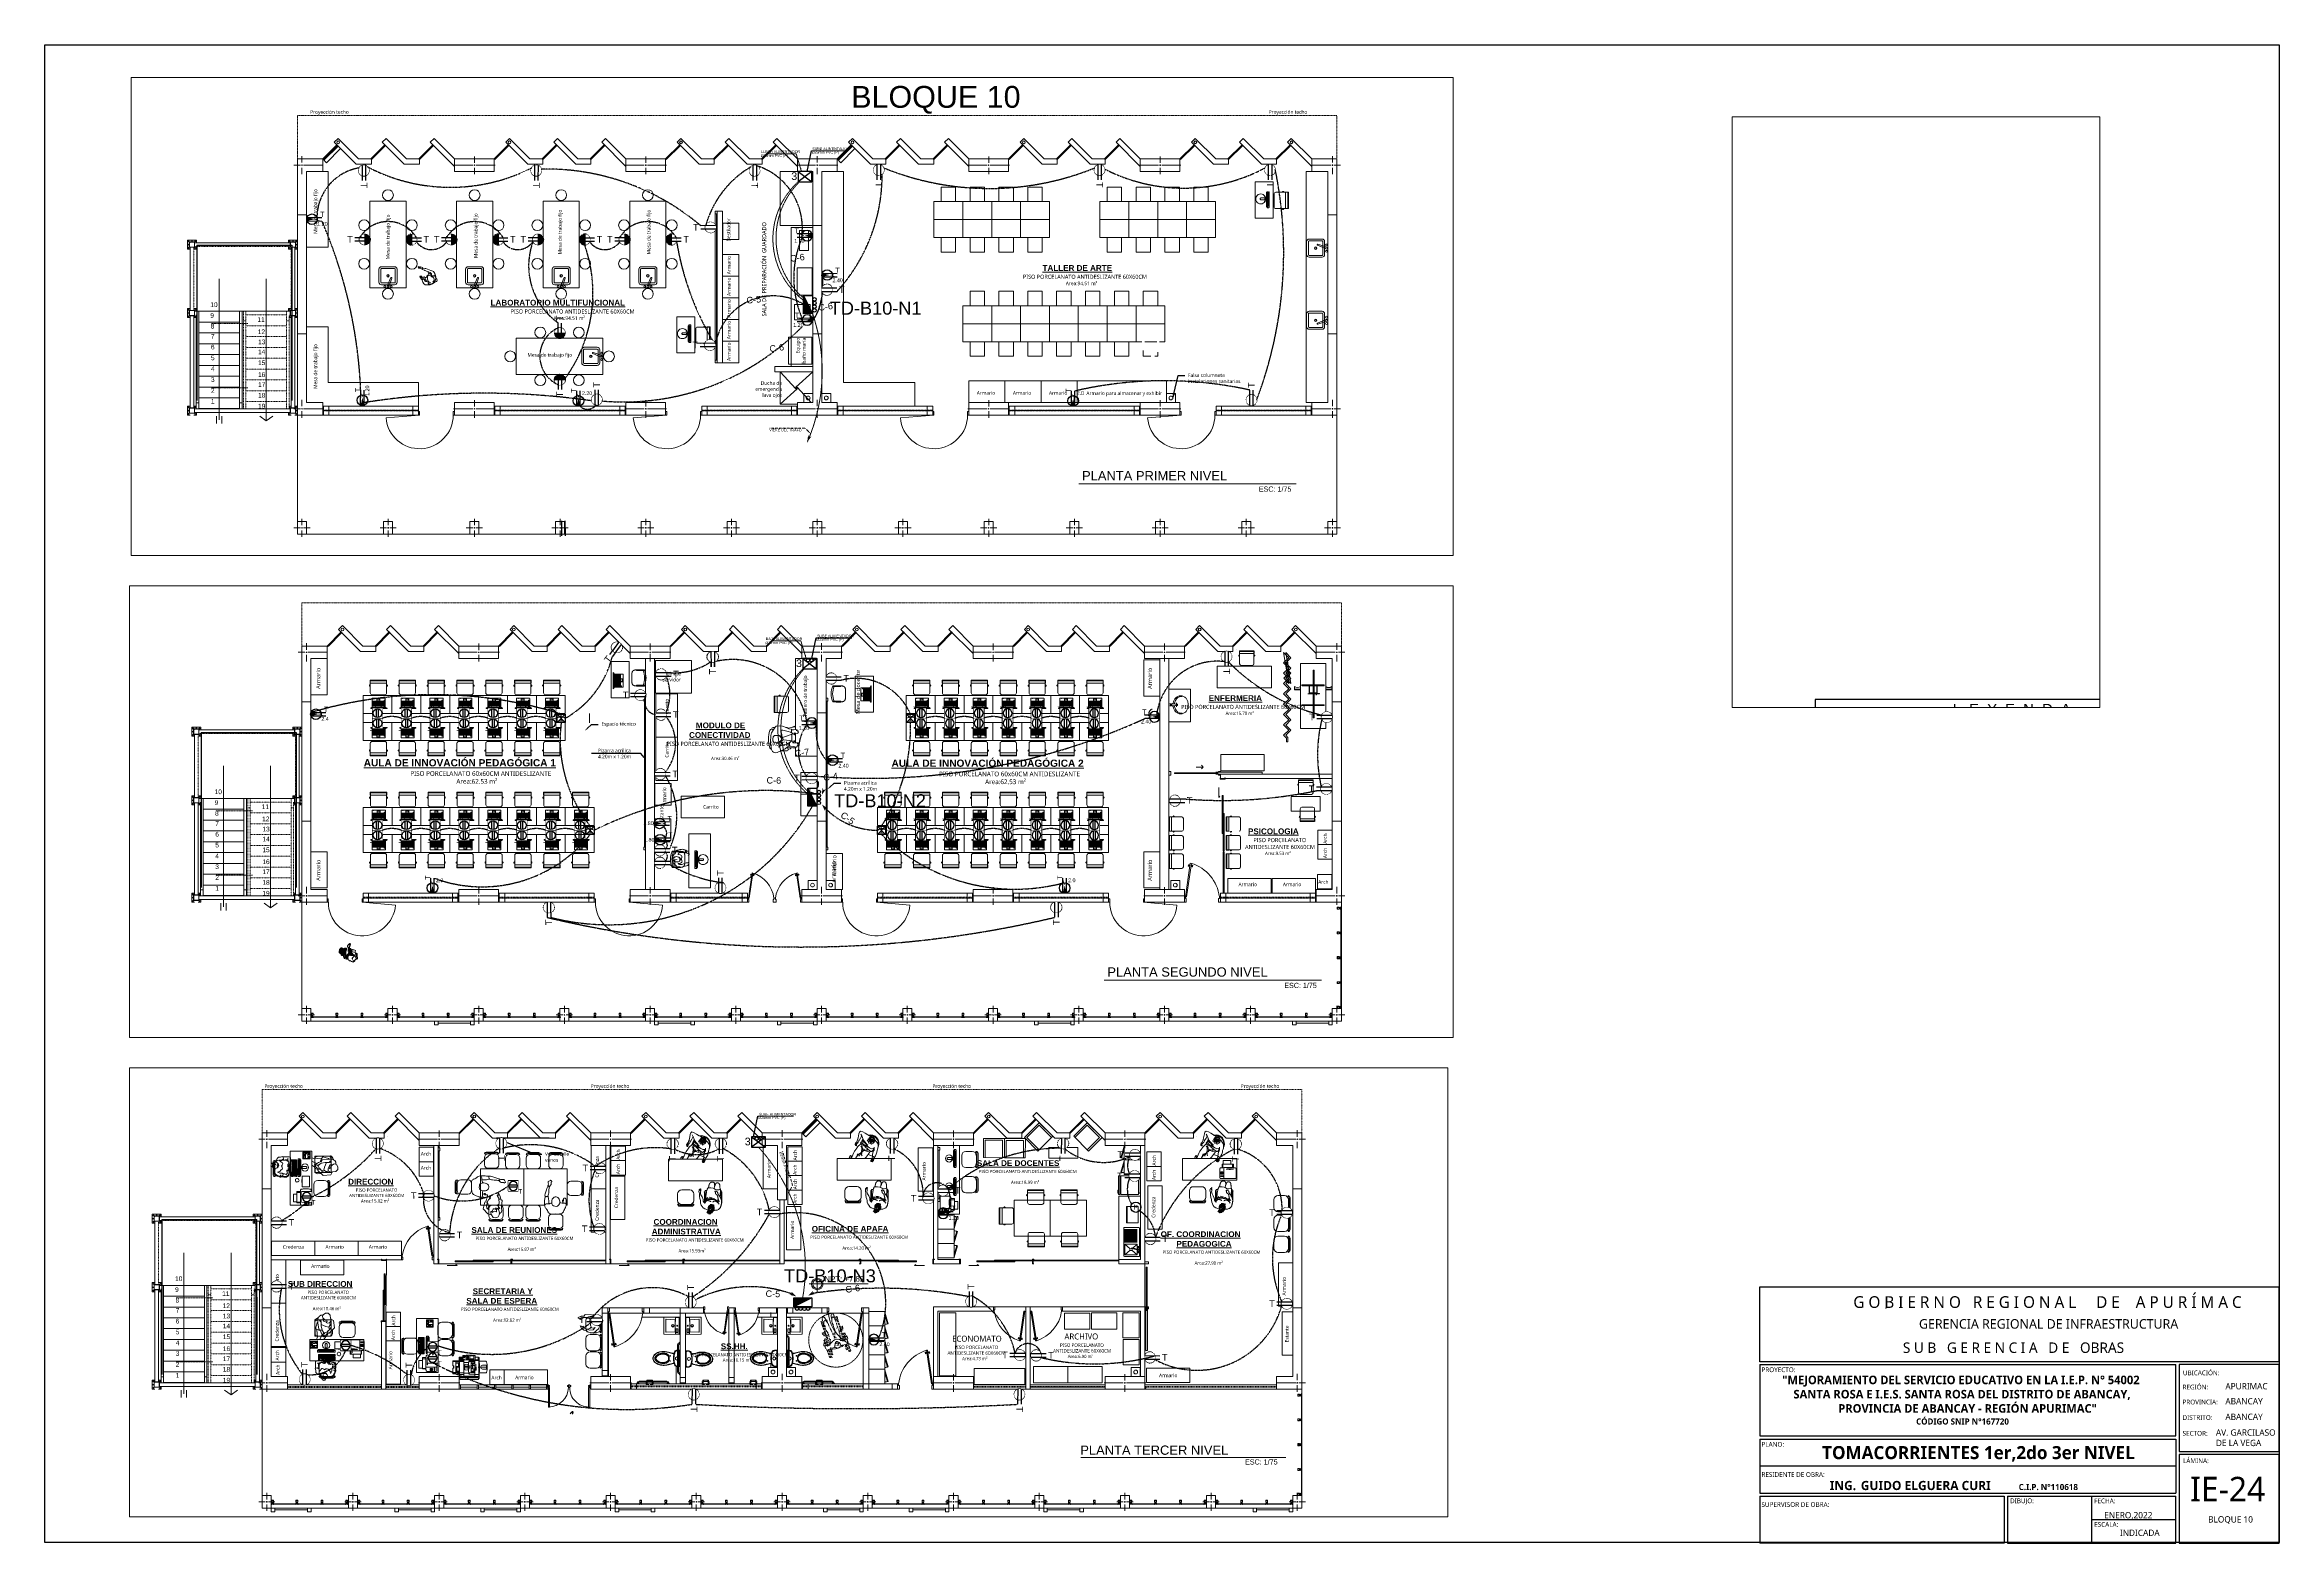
# Paper-space layout 'IE-24' of a CAD drawing. Header units: metres. Extents: x 0 to 826, y 0 to 554.
# The model-space entities are those that its viewports show. They can reach past a viewport. Long polylines and large blocks are cut down to what shows.
import ezdxf
from ezdxf import colors
from ezdxf.entities.mleader import LeaderData, LeaderLine
from ezdxf.enums import TextEntityAlignment as Align
from ezdxf.math import Vec2, Vec3

# ---------------------------------------------------------------- set-up
doc = ezdxf.new("R2010")
doc.units = ezdxf.units.M
doc.set_wipeout_variables(frame=1)
for name, pattern in [('ACAD_ISO14W100', [25.5, 12, -3, 0.5, -3, 0.5, -3, 0.5, -3]), ('CONTINUA', [0]), ('DASHED', [19.05, 12.7, -6.35]), ('DASHED2', [0.375, 0.25, -0.125]), ('Dot & Dashed', [0.670278, 0.352778, -0.176389, 0, -0.141111]), ('HIDDEN', [9.525, 6.35, -3.175]), ('HIDDEN2', [0.1875, 0.125, -0.0625])]:
    doc.linetypes.add(name, pattern=pattern)
for name, color, linetype, lineweight in [('ALUMBRADO', 1, 'Continuous', 30), ('corriente debil', 30, 'Continuous', 15), ('Cotas varias El', 253, 'Continuous', 13), ('GRAFO 0 BLANCO', 7, 'Continuous', 0), ('ISE- DAtos', 140, 'Continuous', 35), ('LINEAS_IND.', 252, 'Continuous', 5), ('Membrete', 250, 'Continuous', 15), ('ROTULO', 253, 'Continuous', 0), ('TOMACORRIENTE', 5, 'HIDDEN2', 30)]:
    doc.layers.add(name, color=color, linetype=linetype, lineweight=lineweight)
doc.layers.add('IE-LEYENDA', color=142, linetype='Continuous')
doc.styles.add('01COTAS', font='romans.shx')
doc.styles.add('fina', font='techl___.ttf')
doc.styles.add('Generales', font='trebuc.ttf', dxfattribs={"height": 0.1})
doc.styles.add('GENERATED_STYLE_3', font='swisse.ttf')
doc.styles.add('JOS', font='arial.ttf', dxfattribs={"height": 1})
doc.styles.add('Santa Rosa 1 50', font='trebuc.ttf')
doc.styles.get("Standard").update_dxf_attribs({"font": 'arial.ttf'})
doc.styles.add('style1', font='arial.ttf', dxfattribs={"height": 0.35})
doc.styles.add('TITULOS', font='swissek.ttf')
doc.styles.add('WMF-Arial1', font='arial.ttf')
doc.dimstyles.new('DIM-50-PLANTA', dxfattribs={"dimscale": 0.05, "dimtxt": 2, "dimasz": 2, "dimexe": 2, "dimexo": 2, "dimgap": 1, "dimtad": 1, "dimdec": 0, "dimlfac": 1000, "dimdsep": 46, "dimtxsty": '01COTAS', "dimcen": 25, "dimclrd": 9, "dimclre": 9, "dimclrt": 7, "dimadec": 0, "dimazin": 0, "dimtfac": 1, "dimtdec": 0, "dimtmove": 2, "dimatfit": 3, "dimfxl": 1, "dimtolj": 1, "dimtzin": 0, "dimarcsym": 0})

# ---------------------------------------------------------------- blocks, each defined once
blk = doc.blocks.new('Tomacorriente con puesta a tierra')
at = {"layer": 'TOMACORRIENTE'}
blk.add_lwpolyline([(0.111, 0.038), (0.106, 0.049), (0.101, 0.06), (0.094, 0.07), (0.086, 0.08), (0.077, 0.088), (0.068, 0.096), (0.057, 0.102), (0.046, 0.108), (0.035, 0.112), (0.023, 0.115), (0.011, 0.117), (-0.002, 0.117), (-0.014, 0.116), (-0.026, 0.114), (-0.038, 0.111), (-0.049, 0.106), (-0.06, 0.101), (-0.07, 0.094), (-0.08, 0.086), (-0.088, 0.077), (-0.096, 0.068), (-0.102, 0.057), (-0.108, 0.046), (-0.112, 0.035), (-0.115, 0.023), (-0.117, 0.011), (-0.117, -0.002), (-0.116, -0.014), (-0.114, -0.026), (-0.111, -0.038), (-0.106, -0.049), (-0.101, -0.06), (-0.094, -0.07), (-0.086, -0.08), (-0.077, -0.088), (-0.068, -0.096), (-0.057, -0.102), (-0.046, -0.108), (-0.035, -0.112), (-0.023, -0.115), (-0.011, -0.117), (0.002, -0.117), (0.014, -0.116), (0.026, -0.114), (0.038, -0.111), (0.049, -0.106), (0.06, -0.101), (0.07, -0.094), (0.08, -0.086), (0.088, -0.077), (0.096, -0.068), (0.102, -0.057), (0.108, -0.046), (0.112, -0.035), (0.115, -0.023), (0.117, -0.011), (0.117, 0.002), (0.116, 0.014), (0.114, 0.026)], close=True, dxfattribs=at)
at = {"layer": 'TOMACORRIENTE', "color": 5, "linetype": 'CONTINUA', "style": 'style1', "text_generation_flag": 4}
blk.add_text('T', height=0.147, rotation=180, dxfattribs=at).set_placement((0.391, -0.069))
blk.add_wipeout([(0.111, 0.038), (0.106, 0.049), (0.101, 0.06), (0.094, 0.07), (0.086, 0.08), (0.077, 0.088), (0.068, 0.096), (0.057, 0.102), (0.046, 0.108), (0.035, 0.112), (0.023, 0.115), (0.011, 0.117), (-0.002, 0.117), (-0.014, 0.116), (-0.026, 0.114), (-0.038, 0.111), (-0.049, 0.106), (-0.06, 0.101), (-0.07, 0.094), (-0.08, 0.086), (-0.088, 0.077), (-0.096, 0.068), (-0.102, 0.057), (-0.108, 0.046), (-0.112, 0.035), (-0.115, 0.023), (-0.117, 0.011), (-0.117, -0.002), (-0.116, -0.014), (-0.114, -0.026), (-0.111, -0.038), (-0.106, -0.049), (-0.101, -0.06), (-0.094, -0.07), (-0.086, -0.08), (-0.077, -0.088), (-0.068, -0.096), (-0.057, -0.102), (-0.046, -0.108), (-0.035, -0.112), (-0.023, -0.115), (-0.011, -0.117), (0.002, -0.117), (0.014, -0.116), (0.026, -0.114), (0.038, -0.111), (0.049, -0.106), (0.06, -0.101), (0.07, -0.094), (0.08, -0.086), (0.088, -0.077), (0.096, -0.068), (0.102, -0.057), (0.108, -0.046), (0.112, -0.035), (0.115, -0.023), (0.117, -0.011), (0.117, 0.002), (0.116, 0.014), (0.114, 0.026)]).dxf.layer = 'TOMACORRIENTE'
at = {"layer": 'TOMACORRIENTE', "color": 5, "linetype": 'CONTINUA'}
for p, q in [((-0.111, 0.039), (0.22, 0.039)), ((-0.111, -0.039), (0.22, -0.039))]:
    blk.add_line(p, q, dxfattribs=at)
blk = doc.blocks.new('IDROBOX')
at = {"layer": 'TOMACORRIENTE'}
blk.add_lwpolyline([(0.139, 0.047), (0.133, 0.061), (0.126, 0.075), (0.118, 0.088), (0.108, 0.099), (0.097, 0.11), (0.085, 0.12), (0.072, 0.128), (0.058, 0.135), (0.044, 0.14), (0.029, 0.144), (0.014, 0.146), (-0.002, 0.147), (-0.017, 0.146), (-0.032, 0.143), (-0.047, 0.139), (-0.061, 0.133), (-0.075, 0.126), (-0.088, 0.118), (-0.099, 0.108), (-0.11, 0.097), (-0.12, 0.085), (-0.128, 0.072), (-0.135, 0.058), (-0.14, 0.044), (-0.144, 0.029), (-0.146, 0.014), (-0.147, -0.002), (-0.146, -0.017), (-0.143, -0.032), (-0.139, -0.047), (-0.133, -0.061), (-0.126, -0.075), (-0.118, -0.088), (-0.108, -0.099), (-0.097, -0.11), (-0.085, -0.12), (-0.072, -0.128), (-0.058, -0.135), (-0.044, -0.14), (-0.029, -0.144), (-0.014, -0.146), (0.002, -0.147), (0.017, -0.146), (0.032, -0.143), (0.047, -0.139), (0.061, -0.133), (0.075, -0.126), (0.088, -0.118), (0.099, -0.108), (0.11, -0.097), (0.12, -0.085), (0.128, -0.072), (0.135, -0.058), (0.14, -0.044), (0.144, -0.029), (0.146, -0.014), (0.147, 0.002), (0.146, 0.017), (0.143, 0.032)], close=True, dxfattribs=at)
at = {"layer": 'TOMACORRIENTE', "color": 5, "linetype": 'CONTINUA', "style": 'style1', "text_generation_flag": 4}
blk.add_text('T', height=0.183, rotation=179.8829, dxfattribs=at).set_placement((0.488, -0.087))
blk.add_wipeout([(0.139, 0.047), (0.133, 0.061), (0.126, 0.075), (0.118, 0.088), (0.108, 0.099), (0.097, 0.11), (0.085, 0.12), (0.072, 0.128), (0.058, 0.135), (0.044, 0.14), (0.029, 0.144), (0.014, 0.146), (-0.002, 0.147), (-0.017, 0.146), (-0.032, 0.143), (-0.047, 0.139), (-0.061, 0.133), (-0.075, 0.126), (-0.088, 0.118), (-0.099, 0.108), (-0.11, 0.097), (-0.12, 0.085), (-0.128, 0.072), (-0.135, 0.058), (-0.14, 0.044), (-0.144, 0.029), (-0.146, 0.014), (-0.147, -0.002), (-0.146, -0.017), (-0.143, -0.032), (-0.139, -0.047), (-0.133, -0.061), (-0.126, -0.075), (-0.118, -0.088), (-0.108, -0.099), (-0.097, -0.11), (-0.085, -0.12), (-0.072, -0.128), (-0.058, -0.135), (-0.044, -0.14), (-0.029, -0.144), (-0.014, -0.146), (0.002, -0.147), (0.017, -0.146), (0.032, -0.143), (0.047, -0.139), (0.061, -0.133), (0.075, -0.126), (0.088, -0.118), (0.099, -0.108), (0.11, -0.097), (0.12, -0.085), (0.128, -0.072), (0.135, -0.058), (0.14, -0.044), (0.144, -0.029), (0.146, -0.014), (0.147, 0.002), (0.146, 0.017), (0.143, 0.032)]).dxf.layer = 'TOMACORRIENTE'
at = {"layer": 'TOMACORRIENTE'}
h = blk.add_hatch(color=256, dxfattribs=at)
h.dxf.hatch_style = 1
edge = h.paths.add_edge_path()
edge.add_line((0, 0.147), (0, -0.147))
h.paths.add_polyline_path([(0, 0.147), (-0.002, 0.147), (-0.017, 0.146), (-0.032, 0.143), (-0.047, 0.139), (-0.061, 0.133), (-0.075, 0.126), (-0.088, 0.118), (-0.099, 0.108), (-0.11, 0.097), (-0.12, 0.085), (-0.128, 0.072), (-0.135, 0.058), (-0.14, 0.044), (-0.144, 0.029), (-0.146, 0.014), (-0.147, -0.002), (-0.146, -0.017), (-0.143, -0.032), (-0.139, -0.047), (-0.133, -0.061), (-0.126, -0.075), (-0.118, -0.088), (-0.108, -0.099), (-0.097, -0.11), (-0.085, -0.12), (-0.072, -0.128), (-0.058, -0.135), (-0.044, -0.14), (-0.029, -0.144), (-0.014, -0.146), (0, -0.147)])
at = {"layer": 'TOMACORRIENTE', "color": 5, "linetype": 'CONTINUA'}
for p, q in [((-0.138, 0.049), (0.275, 0.048)), ((-0.138, -0.048), (0.275, -0.049))]:
    blk.add_line(p, q, dxfattribs=at)
blk.add_lwpolyline([(0, 0.147), (0, -0.147)], dxfattribs=at)
blk = doc.blocks.new('tomac. 2.2')
at = {"layer": 'TOMACORRIENTE'}
h = blk.add_hatch(color=256, dxfattribs=at)
h.dxf.hatch_style = 1
edge = h.paths.add_edge_path()
edge.add_line((-0.138, 0.049), (0.275, 0.048))
edge.add_line((-0.138, -0.048), (0.275, -0.049))
edge = h.paths.add_edge_path()
edge.add_ellipse((0, 0), major_axis=(0.104, 0.103), ratio=1, start_angle=475.671, end_angle=514.329)
edge.add_line((-0.138, -0.048), (0.138, -0.049))
edge.add_ellipse((0, 0), major_axis=(0.104, 0.103), ratio=1, start_angle=655.671, end_angle=694.329)
edge.add_line((0.138, 0.048), (-0.138, 0.049))
at = {"layer": 'TOMACORRIENTE', "color": 5, "linetype": 'CONTINUA'}
for p, q in [((-0.138, 0.049), (0.275, 0.048)), ((-0.138, -0.048), (0.275, -0.049))]:
    blk.add_line(p, q, dxfattribs=at)
blk.add_ellipse((0, 0), major_axis=(0.104, 0.103), ratio=1, start_param=5.497787, end_param=11.780972, dxfattribs=at)
at = {"layer": 'TOMACORRIENTE'}
blk.add_text('T', height=0.144, dxfattribs=at).set_placement((0.222, 0.063))
blk = doc.blocks.new('TOMACORRIENTE EN PISO')
at = {"layer": 'TOMACORRIENTE', "linetype": 'CONTINUA', "lineweight": 25}
blk.add_lwpolyline([(-0.166, -0.166), (0.166, -0.166), (0.166, 0.166), (-0.166, 0.166)], close=True, dxfattribs=at)
at = {"layer": 'TOMACORRIENTE', "color": 5, "linetype": 'CONTINUA', "style": 'style1', "text_generation_flag": 4}
blk.add_text('T', height=0.147, rotation=179.88285, dxfattribs=at).set_placement((0.296, -0.251))
at = {"linetype": 'CONTINUA', "lineweight": 25}
blk.add_wipeout([(-0.166, -0.166), (0.166, -0.166), (0.166, 0.166), (-0.166, 0.166)], dxfattribs=at).dxf.layer = 'TOMACORRIENTE'
at = {"layer": 'TOMACORRIENTE', "color": 5, "linetype": 'CONTINUA', "lineweight": 25}
for p, q in [((-0.142, 0.036), (0.142, 0.036)), ((-0.143, -0.033), (0.143, -0.033))]:
    blk.add_line(p, q, dxfattribs=at)
blk.add_ellipse((0, 0), major_axis=(0.104, 0.103), ratio=1, start_param=5.497787, end_param=11.780972, dxfattribs=at)
blk = doc.blocks.new('TD ALUMBRADO 1')
at = {"layer": 'ALUMBRADO'}
h = blk.add_hatch(color=256, dxfattribs=at)
h.dxf.hatch_style = 1
h.paths.add_polyline_path([(-0.5, 0), (0, 0.25), (0, 0)])
at = {"layer": 'ALUMBRADO', "color": 5}
for points in [[(-0.5, 0), (0, 0.25), (0, 0), (-0.5, 0)], [(-0.5, 0), (-0.5, 0.25), (0, 0.25), (0, 0), (-0.5, 0)]]:
    blk.add_lwpolyline(points, dxfattribs=at)
for centre in [(-0.397, 0.307), (-0.295, 0.307), (-0.193, 0.306), (-0.092, 0.305)]:
    blk.add_circle(centre, 0.0473, dxfattribs=at)
blk = doc.blocks.new('A$C0C667B88')
for p, q in [((0.04, 0.745), (0.265, 0.745)), ((0.049, 0.765), (0.159, 0.765)), ((0.135, 0.765), (0.265, 0.765)), ((0.16, 0.765), (0.265, 0.765)), ((0.265, 0.765), (0.265, 0.745)), ((0.04, 0.335), (0.265, 0.335)), ((0.049, 0.315), (0.159, 0.315)), ((0.135, 0.315), (0.265, 0.315)), ((0.16, 0.315), (0.265, 0.315)), ((0.265, 0.335), (0.265, 0.315))]:
    blk.add_line(p, q)
for points in [[(0.4, 0.54), (0.4, 0.553), (0.4, 0.566), (0.399, 0.579), (0.399, 0.591), (0.399, 0.603), (0.398, 0.614), (0.397, 0.625), (0.397, 0.635), (0.396, 0.643), (0.395, 0.651), (0.395, 0.658), (0.394, 0.665), (0.393, 0.671), (0.392, 0.676), (0.391, 0.681), (0.39, 0.685), (0.39, 0.69), (0.389, 0.694), (0.388, 0.697), (0.387, 0.701), (0.386, 0.704), (0.385, 0.707), (0.383, 0.71), (0.382, 0.713), (0.381, 0.716), (0.379, 0.718), (0.378, 0.72), (0.376, 0.723), (0.375, 0.725), (0.373, 0.727), (0.371, 0.729), (0.37, 0.731), (0.368, 0.733), (0.366, 0.735), (0.364, 0.737), (0.361, 0.739), (0.359, 0.741), (0.356, 0.743), (0.352, 0.745), (0.349, 0.747), (0.344, 0.749), (0.339, 0.751), (0.333, 0.754), (0.324, 0.756), (0.314, 0.758), (0.301, 0.761), (0.285, 0.763), (0.265, 0.765)], [(0.4, 0.54), (0.4, 0.527), (0.4, 0.514), (0.399, 0.502), (0.399, 0.489), (0.399, 0.477), (0.398, 0.466), (0.397, 0.456), (0.397, 0.446), (0.396, 0.437), (0.395, 0.429), (0.395, 0.422), (0.394, 0.416), (0.393, 0.41), (0.392, 0.405), (0.391, 0.4), (0.39, 0.395), (0.39, 0.391), (0.389, 0.387), (0.388, 0.383), (0.387, 0.38), (0.386, 0.376), (0.385, 0.373), (0.383, 0.37), (0.382, 0.368), (0.381, 0.365), (0.379, 0.363), (0.378, 0.36), (0.376, 0.358), (0.375, 0.356), (0.373, 0.354), (0.371, 0.352), (0.37, 0.35), (0.368, 0.348), (0.366, 0.346), (0.364, 0.344), (0.361, 0.342), (0.359, 0.34), (0.356, 0.338), (0.352, 0.336), (0.349, 0.334), (0.344, 0.332), (0.339, 0.329), (0.333, 0.327), (0.324, 0.325), (0.314, 0.322), (0.301, 0.32), (0.285, 0.318), (0.265, 0.315)]]:
    blk.add_lwpolyline(points)
for centre, start, end in [((0.54, 0.54), 155.3885, 204.6115), ((0.58, 0.54), 157.7008, 202.2992)]:
    blk.add_arc(centre, 0.54, start, end)
blk = doc.blocks.new('A$C34F338A5')
at = {"layer": 'GRAFO 0 BLANCO', "color": 8}
for p, q in [((0.756, 0.662), (0.752, 0.653)), ((0.757, 0.664), (0.756, 0.662)), ((0.76, 0.668), (0.757, 0.664)), ((0.763, 0.671), (0.76, 0.668)), ((0.766, 0.673), (0.763, 0.671)), ((0.769, 0.674), (0.766, 0.673)), ((0.773, 0.675), (0.769, 0.674)), ((0.777, 0.675), (0.773, 0.675)), ((0.781, 0.674), (0.777, 0.675)), ((0.784, 0.673), (0.781, 0.674)), ((0.788, 0.671), (0.784, 0.673)), ((0.79, 0.668), (0.788, 0.671)), ((0.793, 0.664), (0.79, 0.668)), ((0.795, 0.66), (0.793, 0.664)), ((0.796, 0.656), (0.795, 0.66)), ((0.797, 0.653), (0.796, 0.656)), ((0.841, 0.653), (0.905, 0.653)), ((0.841, 0.197), (0.841, 0.653)), ((0.905, 0.653), (0.923, 0.653)), ((0.905, 0.197), (0.905, 0.653)), ((0.923, 0.197), (0.923, 0.653)), ((0.752, 0.197), (0.756, 0.187)), ((0.756, 0.187), (0.757, 0.185)), ((0.757, 0.185), (0.76, 0.182)), ((0.76, 0.182), (0.763, 0.179)), ((0.763, 0.179), (0.766, 0.177)), ((0.766, 0.177), (0.769, 0.175)), ((0.769, 0.175), (0.773, 0.175)), ((0.773, 0.175), (0.777, 0.175)), ((0.777, 0.175), (0.781, 0.175)), ((0.781, 0.175), (0.784, 0.177)), ((0.784, 0.177), (0.788, 0.179)), ((0.788, 0.179), (0.79, 0.182)), ((0.79, 0.182), (0.793, 0.185)), ((0.793, 0.185), (0.795, 0.189)), ((0.795, 0.189), (0.796, 0.193)), ((0.796, 0.193), (0.797, 0.197)), ((0.841, 0.197), (0.905, 0.197)), ((0.905, 0.197), (0.923, 0.197))]:
    blk.add_line(p, q, dxfattribs=at)
for points in [[(0, 0.8), (0.5, 0.8), (0.5, 0), (0, 0), (0, 0.8)], [(0.363, 0.456), (0.36, 0.459), (0.363, 0.462), (0.363, 0.456)], [(0.384, 0.456), (0.387, 0.459), (0.384, 0.462), (0.384, 0.456)]]:
    blk.add_lwpolyline(points, dxfattribs=at)
for points in [[(0.146, 0.663), (0.146, 0.214), (0.142, 0.214, -0.414214), (0.139, 0.217), (0.139, 0.661, -0.414214), (0.142, 0.663)], [(0.176, 0.253), (0.176, 0.615, 0.14104), (0.176, 0.616), (0.146, 0.663), (0.146, 0.214), (0.176, 0.252, 0.167529)], [(0.424, 0.255), (0.424, 0.612, 0.414214), (0.421, 0.615), (0.18, 0.615, 0.414214), (0.178, 0.613), (0.178, 0.254, 0.414214), (0.18, 0.252), (0.421, 0.252, 0.414214)], [(0.345, 0.273), (0.345, 0.596, 0.414214), (0.338, 0.604), (0.218, 0.604, 0.414214), (0.211, 0.596), (0.211, 0.273, 0.414214), (0.218, 0.266), (0.338, 0.266, 0.414214)], [(0.227, 0.608), (0.227, 0.608, 0.414214), (0.227, 0.609), (0.219, 0.609, 0.414214), (0.218, 0.608), (0.218, 0.608, 0.414214), (0.219, 0.607), (0.227, 0.607, 0.414214)], [(0.34, 0.608), (0.34, 0.608, 0.414214), (0.339, 0.609), (0.331, 0.609, 0.414214), (0.331, 0.608), (0.331, 0.608, 0.414214), (0.331, 0.607), (0.339, 0.607, 0.414214)], [(0.227, 0.26), (0.227, 0.26, 0.414214), (0.227, 0.261), (0.219, 0.261, 0.414214), (0.218, 0.26), (0.218, 0.26, 0.414214), (0.219, 0.259), (0.227, 0.259, 0.414214)], [(0.34, 0.26), (0.34, 0.26, 0.414214), (0.339, 0.261), (0.331, 0.261, 0.414214), (0.331, 0.26), (0.331, 0.26, 0.414214), (0.331, 0.259), (0.339, 0.259, 0.414214)], [(0.396, 0.387), (0.396, 0.464, 0.414214), (0.393, 0.467), (0.353, 0.467, 0.414214), (0.35, 0.464), (0.35, 0.387, 0.414214), (0.353, 0.384), (0.393, 0.384, 0.414214)], [(0.411, 0.425), (0.411, 0.464, 0.414214), (0.408, 0.467), (0.402, 0.467, 0.414214), (0.4, 0.464), (0.4, 0.425)], [(0.411, 0.387), (0.411, 0.425), (0.4, 0.425), (0.4, 0.387, 0.414214), (0.402, 0.384), (0.408, 0.384, 0.414214)]]:
    blk.add_lwpolyline(points, format="xyb", close=True, dxfattribs=at)
for points in [[(0.173, 0.264), (0.173, 0.604), (0.148, 0.648), (0.148, 0.23)], [(0.176, 0.593), (0.176, 0.564), (0.178, 0.564), (0.178, 0.593)], [(0.176, 0.593), (0.176, 0.591), (0.178, 0.591), (0.178, 0.593)], [(0.176, 0.564), (0.176, 0.566), (0.178, 0.566), (0.178, 0.564)], [(0.181, 0.61), (0.181, 0.614), (0.193, 0.614), (0.193, 0.61)], [(0.188, 0.51), (0.188, 0.519), (0.186, 0.519), (0.186, 0.51)], [(0.197, 0.587), (0.197, 0.589), (0.192, 0.589), (0.192, 0.587)], [(0.221, 0.58), (0.221, 0.596), (0.231, 0.596), (0.231, 0.58)], [(0.221, 0.56), (0.221, 0.576), (0.231, 0.576), (0.231, 0.56)], [(0.221, 0.538), (0.221, 0.554), (0.231, 0.554), (0.231, 0.538)], [(0.221, 0.518), (0.221, 0.534), (0.231, 0.534), (0.231, 0.518)], [(0.221, 0.496), (0.221, 0.513), (0.231, 0.513), (0.231, 0.496)], [(0.236, 0.559), (0.236, 0.596), (0.252, 0.596), (0.252, 0.559)], [(0.236, 0.537), (0.236, 0.555), (0.252, 0.555), (0.252, 0.537)], [(0.236, 0.515), (0.236, 0.533), (0.252, 0.533), (0.252, 0.515)], [(0.236, 0.493), (0.236, 0.511), (0.252, 0.511), (0.252, 0.493)], [(0.257, 0.57), (0.257, 0.596), (0.274, 0.596), (0.274, 0.57)], [(0.257, 0.549), (0.257, 0.567), (0.274, 0.567), (0.274, 0.549)], [(0.257, 0.527), (0.257, 0.545), (0.274, 0.545), (0.274, 0.527)], [(0.257, 0.505), (0.257, 0.523), (0.274, 0.523), (0.274, 0.505)], [(0.257, 0.482), (0.257, 0.5), (0.274, 0.5), (0.274, 0.482)], [(0.279, 0.579), (0.279, 0.596), (0.295, 0.596), (0.295, 0.579)], [(0.279, 0.558), (0.279, 0.576), (0.295, 0.576), (0.295, 0.558)], [(0.279, 0.536), (0.279, 0.554), (0.295, 0.554), (0.295, 0.536)], [(0.279, 0.514), (0.279, 0.531), (0.295, 0.531), (0.295, 0.514)], [(0.279, 0.491), (0.279, 0.509), (0.295, 0.509), (0.295, 0.491)], [(0.3, 0.547), (0.3, 0.596), (0.316, 0.596), (0.316, 0.547)], [(0.3, 0.525), (0.3, 0.543), (0.316, 0.543), (0.316, 0.525)], [(0.3, 0.503), (0.3, 0.521), (0.316, 0.521), (0.316, 0.503)], [(0.3, 0.481), (0.3, 0.499), (0.316, 0.499), (0.316, 0.481)], [(0.332, 0.595), (0.332, 0.578), (0.321, 0.578), (0.321, 0.595)], [(0.332, 0.575), (0.332, 0.558), (0.321, 0.558), (0.321, 0.575)], [(0.332, 0.555), (0.332, 0.538), (0.321, 0.538), (0.321, 0.555)], [(0.321, 0.517), (0.321, 0.535), (0.338, 0.535), (0.338, 0.517)], [(0.321, 0.495), (0.321, 0.513), (0.338, 0.513), (0.338, 0.495)], [(0.332, 0.501), (0.333, 0.508), (0.325, 0.508), (0.326, 0.501)], [(0.332, 0.501), (0.333, 0.504), (0.326, 0.504), (0.326, 0.501)], [(0.332, 0.501), (0.333, 0.508), (0.329, 0.508), (0.329, 0.501)], [(0.332, 0.578), (0.332, 0.595), (0.342, 0.595), (0.342, 0.578)], [(0.332, 0.558), (0.332, 0.575), (0.342, 0.575), (0.342, 0.558)], [(0.332, 0.538), (0.332, 0.555), (0.342, 0.555), (0.342, 0.538)], [(0.354, 0.598), (0.354, 0.58), (0.372, 0.58), (0.372, 0.598)], [(0.176, 0.275), (0.176, 0.303), (0.178, 0.303), (0.178, 0.275)], [(0.176, 0.303), (0.176, 0.301), (0.178, 0.301), (0.178, 0.303)], [(0.176, 0.275), (0.176, 0.277), (0.178, 0.277), (0.178, 0.275)], [(0.188, 0.348), (0.188, 0.357), (0.186, 0.357), (0.186, 0.348)], [(0.221, 0.476), (0.221, 0.493), (0.231, 0.493), (0.231, 0.476)], [(0.221, 0.456), (0.221, 0.472), (0.231, 0.472), (0.231, 0.456)], [(0.221, 0.436), (0.221, 0.452), (0.231, 0.452), (0.231, 0.436)], [(0.221, 0.415), (0.221, 0.432), (0.231, 0.432), (0.231, 0.415)], [(0.221, 0.395), (0.221, 0.412), (0.231, 0.412), (0.231, 0.395)], [(0.221, 0.376), (0.221, 0.392), (0.231, 0.392), (0.231, 0.376)], [(0.221, 0.354), (0.221, 0.371), (0.231, 0.371), (0.231, 0.354)], [(0.221, 0.333), (0.221, 0.35), (0.231, 0.35), (0.231, 0.333)], [(0.221, 0.312), (0.221, 0.329), (0.231, 0.329), (0.231, 0.312)], [(0.221, 0.292), (0.221, 0.309), (0.231, 0.309), (0.231, 0.292)], [(0.221, 0.271), (0.221, 0.288), (0.231, 0.288), (0.231, 0.271)], [(0.236, 0.471), (0.236, 0.489), (0.252, 0.489), (0.252, 0.471)], [(0.236, 0.449), (0.236, 0.467), (0.252, 0.467), (0.252, 0.449)], [(0.236, 0.426), (0.236, 0.444), (0.252, 0.444), (0.252, 0.426)], [(0.236, 0.404), (0.236, 0.422), (0.252, 0.422), (0.252, 0.404)], [(0.236, 0.382), (0.236, 0.4), (0.252, 0.4), (0.252, 0.382)], [(0.236, 0.36), (0.236, 0.378), (0.252, 0.378), (0.252, 0.36)], [(0.236, 0.338), (0.236, 0.356), (0.252, 0.356), (0.252, 0.338)], [(0.236, 0.316), (0.236, 0.334), (0.252, 0.334), (0.252, 0.316)], [(0.236, 0.293), (0.236, 0.311), (0.252, 0.311), (0.252, 0.293)], [(0.236, 0.271), (0.236, 0.289), (0.252, 0.289), (0.252, 0.271)], [(0.257, 0.46), (0.257, 0.478), (0.274, 0.478), (0.274, 0.46)], [(0.257, 0.438), (0.257, 0.456), (0.274, 0.456), (0.274, 0.438)], [(0.257, 0.416), (0.257, 0.434), (0.274, 0.434), (0.274, 0.416)], [(0.257, 0.394), (0.257, 0.412), (0.274, 0.412), (0.274, 0.394)], [(0.257, 0.372), (0.257, 0.39), (0.274, 0.39), (0.274, 0.372)], [(0.257, 0.349), (0.257, 0.367), (0.274, 0.367), (0.274, 0.349)], [(0.257, 0.327), (0.257, 0.345), (0.274, 0.345), (0.274, 0.327)], [(0.257, 0.305), (0.257, 0.323), (0.274, 0.323), (0.274, 0.305)], [(0.257, 0.271), (0.257, 0.301), (0.274, 0.301), (0.274, 0.271)], [(0.279, 0.469), (0.279, 0.487), (0.295, 0.487), (0.295, 0.469)], [(0.279, 0.447), (0.279, 0.465), (0.295, 0.465), (0.295, 0.447)], [(0.279, 0.425), (0.279, 0.443), (0.295, 0.443), (0.295, 0.425)], [(0.279, 0.403), (0.279, 0.421), (0.295, 0.421), (0.295, 0.403)], [(0.279, 0.381), (0.279, 0.398), (0.295, 0.398), (0.295, 0.381)], [(0.279, 0.358), (0.279, 0.376), (0.295, 0.376), (0.295, 0.358)], [(0.279, 0.336), (0.279, 0.354), (0.295, 0.354), (0.295, 0.336)], [(0.279, 0.314), (0.279, 0.332), (0.295, 0.332), (0.295, 0.314)], [(0.279, 0.271), (0.279, 0.31), (0.295, 0.31), (0.295, 0.271)], [(0.3, 0.459), (0.3, 0.477), (0.316, 0.477), (0.316, 0.459)], [(0.3, 0.436), (0.3, 0.454), (0.316, 0.454), (0.316, 0.436)], [(0.3, 0.414), (0.3, 0.432), (0.316, 0.432), (0.316, 0.414)], [(0.3, 0.392), (0.3, 0.41), (0.316, 0.41), (0.316, 0.392)], [(0.3, 0.37), (0.3, 0.388), (0.316, 0.388), (0.316, 0.37)], [(0.3, 0.348), (0.3, 0.366), (0.316, 0.366), (0.316, 0.348)], [(0.3, 0.326), (0.3, 0.344), (0.316, 0.344), (0.316, 0.326)], [(0.3, 0.303), (0.3, 0.321), (0.316, 0.321), (0.316, 0.303)], [(0.3, 0.271), (0.3, 0.301), (0.316, 0.301), (0.316, 0.271)], [(0.321, 0.473), (0.321, 0.491), (0.338, 0.491), (0.338, 0.473)], [(0.321, 0.383), (0.321, 0.468), (0.338, 0.468), (0.338, 0.383)], [(0.321, 0.349), (0.321, 0.379), (0.338, 0.379), (0.338, 0.349)], [(0.321, 0.327), (0.321, 0.345), (0.338, 0.345), (0.338, 0.327)], [(0.321, 0.305), (0.321, 0.323), (0.338, 0.323), (0.338, 0.305)], [(0.321, 0.271), (0.321, 0.301), (0.338, 0.301), (0.338, 0.271)], [(0.334, 0.311), (0.334, 0.318), (0.326, 0.318), (0.327, 0.311)], [(0.334, 0.311), (0.334, 0.315), (0.327, 0.315), (0.327, 0.311)], [(0.334, 0.311), (0.334, 0.318), (0.33, 0.318), (0.33, 0.311)], [(0.366, 0.456), (0.366, 0.462), (0.367, 0.462), (0.367, 0.456)], [(0.37, 0.456), (0.37, 0.462), (0.371, 0.462), (0.371, 0.456)], [(0.378, 0.456), (0.378, 0.462), (0.379, 0.462), (0.379, 0.456)], [(0.381, 0.456), (0.381, 0.462), (0.382, 0.462), (0.382, 0.456)], [(0.424, 0.3), (0.424, 0.303), (0.419, 0.303), (0.419, 0.3)], [(0.424, 0.293), (0.424, 0.296), (0.419, 0.296), (0.419, 0.293)], [(0.424, 0.286), (0.424, 0.289), (0.419, 0.289), (0.419, 0.286)], [(0.424, 0.278), (0.424, 0.281), (0.419, 0.281), (0.419, 0.278)]]:
    blk.add_lwpolyline(points, close=True, dxfattribs=at)
blk.add_lwpolyline([(0.923, 0.2), (0.573, 0.2, -0.414214), (0.523, 0.25), (0.523, 0.6, -0.414214), (0.573, 0.65), (0.923, 0.65), (0.923, 0.2)], format="xyb", dxfattribs=at)
for centre, radius in [((0.196, 0.588), 0.00745), ((0.205, 0.299), 0.00177), ((0.205, 0.289), 0.00177), ((0.205, 0.279), 0.00177)]:
    blk.add_circle(centre, radius, dxfattribs=at)
blk.add_arc((0.197, 0.588), 0.00424, 222.7517, 140.8259, dxfattribs=at)
for s, height, p in [('Pausa', 0.00246, (0.226, 0.584)), ('Bloq', 0.00246, (0.226, 0.565)), ('Impr', 0.00246, (0.226, 0.542)), ('F12', 0.00411, (0.228, 0.521)), ('F11', 0.00411, (0.228, 0.501)), ('Inter', 0.00246, (0.229, 0.584)), ('Despl', 0.00246, (0.229, 0.564)), ('Pant', 0.00246, (0.229, 0.542)), ('?', 0.00417, (0.241, 0.518)), ('=', 0.00417, (0.24, 0.495)), ('¿', 0.00417, (0.242, 0.539)), ('Retroceso', 0.00417, (0.246, 0.566)), ('0', 0.00417, (0.25, 0.494)), ('¡', 0.00417, (0.25, 0.539)), ("'", 0.00417, (0.252, 0.518)), ('*', 0.00417, (0.263, 0.55)), ('^ ', 0.00417, (0.263, 0.528)), ('Enter', 0.00417, (0.267, 0.577)), ('P', 0.00417, (0.267, 0.512)), (']', 0.00417, (0.27, 0.564)), ('[ ', 0.00417, (0.271, 0.541)), ('+', 0.00417, (0.272, 0.55)), ('`', 0.00417, (0.272, 0.529)), ('¨', 0.00417, (0.285, 0.539)), ('Ñ', 0.00417, (0.289, 0.52)), ('L', 0.00417, (0.289, 0.498)), ('}', 0.00417, (0.292, 0.572)), ('{', 0.00417, (0.292, 0.548)), ('´', 0.00417, (0.292, 0.539)), (':', 0.00417, (0.304, 0.506)), ('_', 0.00417, (0.303, 0.53)), ('Shift', 0.00417, (0.31, 0.566)), ('-', 0.00417, (0.314, 0.53)), ('.', 0.00417, (0.314, 0.506)), ('Re Pág', 0.00246, (0.327, 0.581)), ('Inicio ', 0.00246, (0.327, 0.562)), ('Insert', 0.00246, (0.327, 0.542)), ('Ctrl', 0.00417, (0.331, 0.521)), ('Av Pág', 0.00246, (0.338, 0.582)), ('Supr', 0.00246, (0.338, 0.543)), ('Fin', 0.00246, (0.339, 0.564)), ('Esc', 0.00411, (0.228, 0.274)), ('F10', 0.00411, (0.228, 0.48)), ('F9', 0.00411, (0.228, 0.461)), ('F8', 0.00411, (0.228, 0.441)), ('F7', 0.00411, (0.228, 0.421)), ('F6', 0.00411, (0.228, 0.401)), ('F5', 0.00411, (0.228, 0.381)), ('F4', 0.00411, (0.228, 0.359)), ('F3', 0.00411, (0.228, 0.339)), ('F2', 0.00411, (0.228, 0.318)), ('F1', 0.00411, (0.228, 0.298)), ('/', 0.00417, (0.241, 0.429)), ('&', 0.00417, (0.241, 0.406)), ('!', 0.00417, (0.242, 0.295)), (')', 0.00417, (0.242, 0.474)), ('(', 0.00417, (0.242, 0.451)), ('%%%', 0.00417, (0.242, 0.384)), ('$', 0.00417, (0.242, 0.362)), ('.', 0.00417, (0.238, 0.339)), ('"', 0.00417, (0.242, 0.316)), ('¬', 0.00417, (0.241, 0.307)), ('@', 0.00417, (0.25, 0.328)), ('|', 0.00411, (0.25, 0.307)), ('\\', 0.00417, (0.249, 0.285)), ('#', 0.00417, (0.25, 0.351)), ('3', 0.00417, (0.25, 0.339)), ('9', 0.00417, (0.251, 0.472)), ('8', 0.00417, (0.251, 0.45)), ('7', 0.00417, (0.251, 0.428)), ('6', 0.00417, (0.251, 0.405)), ('5', 0.00417, (0.251, 0.384)), ('4', 0.00417, (0.251, 0.362)), ('2', 0.00417, (0.251, 0.316)), ('1', 0.00417, (0.251, 0.294)), ('°', 0.00411, (0.252, 0.272)), ('~ ', 0.00417, (0.252, 0.374)), ('O', 0.00417, (0.267, 0.489)), ('I', 0.00417, (0.267, 0.469)), ('U', 0.00417, (0.267, 0.445)), ('Y', 0.00417, (0.267, 0.423)), ('T', 0.00417, (0.267, 0.401)), ('R', 0.00417, (0.267, 0.378)), ('E', 0.00417, (0.267, 0.356)), ('W', 0.00417, (0.267, 0.334)), ('Q', 0.00417, (0.267, 0.311)), ('Tab', 0.00417, (0.267, 0.279)), ('Bloq', 0.00417, (0.286, 0.279)), ('K', 0.00417, (0.289, 0.476)), ('J', 0.00417, (0.289, 0.455)), ('H', 0.00417, (0.289, 0.432)), ('G', 0.00417, (0.289, 0.41)), ('F', 0.00417, (0.289, 0.389)), ('D', 0.00417, (0.289, 0.366)), ('S', 0.00417, (0.289, 0.343)), ('A', 0.00417, (0.289, 0.321)), ('Mayús', 0.00417, (0.292, 0.279)), (';', 0.00417, (0.305, 0.483)), ('<', 0.00417, (0.308, 0.313)), ('N', 0.00417, (0.31, 0.444)), ('C', 0.00417, (0.311, 0.377)), ('X', 0.00417, (0.31, 0.354)), ('Z', 0.00417, (0.31, 0.333)), ('Shift', 0.00417, (0.311, 0.282)), ('M', 0.00417, (0.311, 0.465)), ('B', 0.00417, (0.311, 0.422)), ('V', 0.00417, (0.311, 0.399)), ('>', 0.00417, (0.314, 0.314)), (',', 0.00417, (0.314, 0.482)), ('Alt', 0.00417, (0.329, 0.358)), ('Ctrl', 0.00417, (0.331, 0.281)), ('Alt Gr', 0.00417, (0.332, 0.474)), ('Fn', 0.00417, (0.331, 0.334))]:
    blk.add_text(s, height=height, rotation=90, dxfattribs=at).set_placement(p)
blk = doc.blocks.new('A$C25D713F6')
at = {"layer": 'GRAFO 0 BLANCO'}
h = blk.add_hatch(color=8, dxfattribs=at)
h.dxf.hatch_style = 1
h.set_gradient(color1=(0, 63, 255), color2=(0, 191, 255), tint=1, name='INVSPHERICAL')
edge = h.paths.add_edge_path()
edge.add_arc((0.066, 0.219), 0.00177, 0, 360)
h = blk.add_hatch(color=8, dxfattribs=at)
h.dxf.hatch_style = 1
h.set_gradient(color1=(255, 255, 0), color2=(127, 255, 0), tint=1, name='INVSPHERICAL')
h.paths.add_polyline_path([(0.064, 0), (0.067, 0), (0.067, 0.005), (0.064, 0.005)])
h = blk.add_hatch(color=8, dxfattribs=at)
h.dxf.hatch_style = 1
h.set_gradient(color1=(255, 255, 0), color2=(127, 255, 0), tint=1, name='INVSPHERICAL')
h.paths.add_polyline_path([(0.072, 0), (0.075, 0), (0.075, 0.005), (0.072, 0.005)])
h = blk.add_hatch(color=8, dxfattribs=at)
h.dxf.hatch_style = 1
h.set_gradient(color1=(255, 0, 0), color2=(255, 0, 127), tint=1, name='INVSPHERICAL')
edge = h.paths.add_edge_path()
edge.add_arc((0.076, 0.219), 0.00177, 0, 360)
h = blk.add_hatch(color=8, dxfattribs=at)
h.dxf.hatch_style = 1
h.set_gradient(color1=(255, 255, 0), color2=(127, 255, 0), tint=1, name='INVSPHERICAL')
h.paths.add_polyline_path([(0.079, 0), (0.082, 0), (0.082, 0.005), (0.079, 0.005)])
h = blk.add_hatch(color=8, dxfattribs=at)
h.dxf.hatch_style = 1
h.set_gradient(color1=(255, 255, 127), color2=(191, 255, 0), tint=1, name='INVSPHERICAL')
edge = h.paths.add_edge_path()
edge.add_arc((0.085, 0.219), 0.00177, 0, 360)
h = blk.add_hatch(color=8, dxfattribs=at)
h.dxf.hatch_style = 1
h.set_gradient(color1=(255, 255, 0), color2=(127, 255, 0), tint=1, name='INVSPHERICAL')
h.paths.add_polyline_path([(0.086, 0), (0.089, 0), (0.089, 0.005), (0.086, 0.005)])
at = {"layer": 'GRAFO 0 BLANCO', "color": 8}
for points in [[(0.45, 0.278), (0, 0.278), (0, 0.282, -0.414214), (0.003, 0.285), (0.447, 0.285, -0.414214), (0.45, 0.282)], [(0.039, 0.248), (0.401, 0.248, 0.14104), (0.402, 0.248), (0.45, 0.278), (0, 0.278), (0.038, 0.248, 0.167529)], [(0.042, 0), (0.399, 0, 0.414214), (0.402, 0.003), (0.402, 0.244, 0.414214), (0.4, 0.246), (0.041, 0.246, 0.414214), (0.039, 0.244), (0.039, 0.003, 0.414214)], [(0.046, 0.197), (0.047, 0.197, 0.414214), (0.047, 0.197), (0.047, 0.205, 0.414214), (0.047, 0.205), (0.046, 0.205, 0.414214), (0.046, 0.205), (0.046, 0.197, 0.414214)], [(0.046, 0.084), (0.047, 0.084, 0.414214), (0.047, 0.085), (0.047, 0.092, 0.414214), (0.047, 0.093), (0.046, 0.093, 0.414214), (0.046, 0.092), (0.046, 0.085, 0.414214)], [(0.059, 0.079), (0.383, 0.079, 0.414214), (0.39, 0.086), (0.39, 0.206, 0.414214), (0.383, 0.213), (0.059, 0.213, 0.414214), (0.052, 0.206), (0.052, 0.086, 0.414214)], [(0.173, 0.028), (0.25, 0.028, 0.414214), (0.253, 0.031), (0.253, 0.071, 0.414214), (0.25, 0.074), (0.173, 0.074, 0.414214), (0.17, 0.071), (0.17, 0.031, 0.414214)], [(0.173, 0.013), (0.212, 0.013), (0.212, 0.024), (0.173, 0.024, 0.414214), (0.17, 0.021), (0.17, 0.016, 0.414214)], [(0.212, 0.013), (0.25, 0.013, 0.414214), (0.253, 0.016), (0.253, 0.021, 0.414214), (0.25, 0.024), (0.212, 0.024)], [(0.394, 0.197), (0.395, 0.197, 0.414214), (0.395, 0.197), (0.395, 0.205, 0.414214), (0.395, 0.205), (0.394, 0.205, 0.414214), (0.394, 0.205), (0.394, 0.197, 0.414214)], [(0.394, 0.084), (0.395, 0.084, 0.414214), (0.395, 0.085), (0.395, 0.092, 0.414214), (0.395, 0.093), (0.394, 0.093, 0.414214), (0.394, 0.092), (0.394, 0.085, 0.414214)]]:
    blk.add_lwpolyline(points, format="xyb", close=True, dxfattribs=at)
for points in [[(0.051, 0.25), (0.39, 0.25), (0.434, 0.276), (0.016, 0.276)], [(0.057, 0.166), (0.087, 0.166), (0.087, 0.15), (0.057, 0.15)], [(0.057, 0.145), (0.096, 0.145), (0.096, 0.129), (0.057, 0.129)], [(0.057, 0.124), (0.087, 0.124), (0.087, 0.108), (0.057, 0.108)], [(0.057, 0.103), (0.087, 0.103), (0.087, 0.086), (0.057, 0.086)], [(0.058, 0.203), (0.074, 0.203), (0.074, 0.193), (0.058, 0.193)], [(0.058, 0.188), (0.076, 0.188), (0.076, 0.171), (0.058, 0.171)], [(0.061, 0.248), (0.09, 0.248), (0.09, 0.246), (0.061, 0.246)], [(0.061, 0.248), (0.063, 0.248), (0.063, 0.246), (0.061, 0.246)], [(0.064, 0), (0.067, 0), (0.067, 0.005), (0.064, 0.005)], [(0.072, 0), (0.075, 0), (0.075, 0.005), (0.072, 0.005)], [(0.079, 0.203), (0.095, 0.203), (0.095, 0.193), (0.079, 0.193)], [(0.079, 0), (0.082, 0), (0.082, 0.005), (0.079, 0.005)], [(0.08, 0.188), (0.098, 0.188), (0.098, 0.171), (0.08, 0.171)], [(0.086, 0), (0.089, 0), (0.089, 0.005), (0.086, 0.005)], [(0.09, 0.248), (0.088, 0.248), (0.088, 0.246), (0.09, 0.246)], [(0.09, 0.124), (0.108, 0.124), (0.108, 0.108), (0.09, 0.108)], [(0.091, 0.166), (0.109, 0.166), (0.109, 0.15), (0.091, 0.15)], [(0.091, 0.103), (0.109, 0.103), (0.109, 0.086), (0.091, 0.086)], [(0.097, 0.09), (0.105, 0.089), (0.105, 0.098), (0.097, 0.097)], [(0.097, 0.09), (0.101, 0.09), (0.101, 0.097), (0.097, 0.097)], [(0.097, 0.09), (0.105, 0.089), (0.105, 0.093), (0.097, 0.093)], [(0.098, 0.203), (0.115, 0.203), (0.115, 0.193), (0.098, 0.193)], [(0.1, 0.145), (0.118, 0.145), (0.118, 0.129), (0.1, 0.129)], [(0.102, 0.188), (0.12, 0.188), (0.12, 0.171), (0.102, 0.171)], [(0.112, 0.124), (0.13, 0.124), (0.13, 0.108), (0.112, 0.108)], [(0.114, 0.166), (0.132, 0.166), (0.132, 0.15), (0.114, 0.15)], [(0.114, 0.103), (0.132, 0.103), (0.132, 0.086), (0.114, 0.086)], [(0.12, 0.203), (0.136, 0.203), (0.136, 0.193), (0.12, 0.193)], [(0.123, 0.145), (0.14, 0.145), (0.14, 0.129), (0.123, 0.129)], [(0.124, 0.188), (0.142, 0.188), (0.142, 0.171), (0.124, 0.171)], [(0.134, 0.124), (0.152, 0.124), (0.152, 0.108), (0.134, 0.108)], [(0.135, 0.236), (0.143, 0.236), (0.143, 0.237), (0.135, 0.237)], [(0.136, 0.166), (0.154, 0.166), (0.154, 0.15), (0.136, 0.15)], [(0.136, 0.103), (0.165, 0.103), (0.165, 0.086), (0.136, 0.086)], [(0.141, 0.203), (0.157, 0.203), (0.157, 0.193), (0.141, 0.193)], [(0.145, 0.145), (0.163, 0.145), (0.163, 0.129), (0.145, 0.129)], [(0.146, 0.188), (0.164, 0.188), (0.164, 0.171), (0.146, 0.171)], [(0.156, 0.124), (0.174, 0.124), (0.174, 0.108), (0.156, 0.108)], [(0.158, 0.166), (0.176, 0.166), (0.176, 0.15), (0.158, 0.15)], [(0.162, 0.203), (0.178, 0.203), (0.178, 0.193), (0.162, 0.193)], [(0.167, 0.145), (0.185, 0.145), (0.185, 0.129), (0.167, 0.129)], [(0.168, 0.188), (0.186, 0.188), (0.186, 0.171), (0.168, 0.171)], [(0.169, 0.103), (0.255, 0.103), (0.255, 0.086), (0.169, 0.086)], [(0.178, 0.124), (0.196, 0.124), (0.196, 0.108), (0.178, 0.108)], [(0.18, 0.166), (0.198, 0.166), (0.198, 0.15), (0.18, 0.15)], [(0.182, 0.203), (0.198, 0.203), (0.198, 0.193), (0.182, 0.193)], [(0.189, 0.145), (0.207, 0.145), (0.207, 0.129), (0.189, 0.129)], [(0.191, 0.188), (0.209, 0.188), (0.209, 0.171), (0.191, 0.171)], [(0.201, 0.124), (0.219, 0.124), (0.219, 0.108), (0.201, 0.108)], [(0.202, 0.203), (0.218, 0.203), (0.218, 0.193), (0.202, 0.193)], [(0.202, 0.166), (0.22, 0.166), (0.22, 0.15), (0.202, 0.15)], [(0.211, 0.145), (0.229, 0.145), (0.229, 0.129), (0.211, 0.129)], [(0.213, 0.188), (0.231, 0.188), (0.231, 0.171), (0.213, 0.171)], [(0.222, 0.203), (0.239, 0.203), (0.239, 0.193), (0.222, 0.193)], [(0.223, 0.124), (0.241, 0.124), (0.241, 0.108), (0.223, 0.108)], [(0.224, 0.166), (0.242, 0.166), (0.242, 0.15), (0.224, 0.15)], [(0.233, 0.145), (0.251, 0.145), (0.251, 0.129), (0.233, 0.129)], [(0.235, 0.188), (0.253, 0.188), (0.253, 0.171), (0.235, 0.171)], [(0.242, 0.203), (0.259, 0.203), (0.259, 0.193), (0.242, 0.193)], [(0.243, 0.057), (0.248, 0.057), (0.248, 0.057), (0.243, 0.057)], [(0.243, 0.053), (0.248, 0.053), (0.248, 0.053), (0.243, 0.053)], [(0.243, 0.046), (0.248, 0.046), (0.248, 0.045), (0.243, 0.045)], [(0.243, 0.043), (0.248, 0.043), (0.248, 0.042), (0.243, 0.042)], [(0.245, 0.124), (0.263, 0.124), (0.263, 0.108), (0.245, 0.108)], [(0.247, 0.166), (0.265, 0.166), (0.265, 0.15), (0.247, 0.15)], [(0.256, 0.145), (0.273, 0.145), (0.273, 0.129), (0.256, 0.129)], [(0.257, 0.188), (0.275, 0.188), (0.275, 0.171), (0.257, 0.171)], [(0.259, 0.103), (0.277, 0.103), (0.277, 0.086), (0.259, 0.086)], [(0.263, 0.203), (0.279, 0.203), (0.279, 0.193), (0.263, 0.193)], [(0.267, 0.124), (0.285, 0.124), (0.285, 0.108), (0.267, 0.108)], [(0.269, 0.166), (0.287, 0.166), (0.287, 0.15), (0.269, 0.15)], [(0.278, 0.145), (0.296, 0.145), (0.296, 0.129), (0.278, 0.129)], [(0.279, 0.188), (0.297, 0.188), (0.297, 0.171), (0.279, 0.171)], [(0.281, 0.103), (0.299, 0.103), (0.299, 0.086), (0.281, 0.086)], [(0.282, 0.203), (0.299, 0.203), (0.299, 0.193), (0.282, 0.193)], [(0.287, 0.091), (0.294, 0.091), (0.294, 0.099), (0.287, 0.098)], [(0.287, 0.091), (0.29, 0.091), (0.291, 0.098), (0.287, 0.098)], [(0.287, 0.091), (0.294, 0.091), (0.294, 0.095), (0.287, 0.095)], [(0.289, 0.124), (0.307, 0.124), (0.307, 0.108), (0.289, 0.108)], [(0.291, 0.166), (0.309, 0.166), (0.309, 0.15), (0.291, 0.15)], [(0.297, 0.236), (0.305, 0.236), (0.305, 0.237), (0.297, 0.237)], [(0.3, 0.145), (0.318, 0.145), (0.318, 0.129), (0.3, 0.129)], [(0.301, 0.188), (0.319, 0.188), (0.319, 0.171), (0.301, 0.171)], [(0.303, 0.103), (0.321, 0.103), (0.321, 0.086), (0.303, 0.086)], [(0.304, 0.203), (0.321, 0.203), (0.321, 0.193), (0.304, 0.193)], [(0.311, 0.124), (0.329, 0.124), (0.329, 0.108), (0.311, 0.108)], [(0.313, 0.166), (0.331, 0.166), (0.331, 0.15), (0.313, 0.15)], [(0.322, 0.145), (0.34, 0.145), (0.34, 0.129), (0.322, 0.129)], [(0.324, 0.203), (0.34, 0.203), (0.34, 0.193), (0.324, 0.193)], [(0.324, 0.188), (0.342, 0.188), (0.342, 0.171), (0.324, 0.171)], [(0.341, 0.092), (0.325, 0.092), (0.325, 0.103), (0.341, 0.103)], [(0.325, 0.092), (0.341, 0.092), (0.341, 0.082), (0.325, 0.082)], [(0.334, 0.124), (0.382, 0.124), (0.382, 0.108), (0.334, 0.108)], [(0.335, 0.166), (0.353, 0.166), (0.353, 0.15), (0.335, 0.15)], [(0.344, 0.145), (0.362, 0.145), (0.362, 0.129), (0.344, 0.129)], [(0.361, 0.092), (0.345, 0.092), (0.345, 0.103), (0.361, 0.103)], [(0.345, 0.092), (0.361, 0.092), (0.361, 0.082), (0.345, 0.082)], [(0.346, 0.203), (0.362, 0.203), (0.362, 0.193), (0.346, 0.193)], [(0.346, 0.188), (0.382, 0.188), (0.382, 0.171), (0.346, 0.171)], [(0.379, 0.248), (0.351, 0.248), (0.351, 0.246), (0.379, 0.246)], [(0.351, 0.248), (0.353, 0.248), (0.353, 0.246), (0.351, 0.246)], [(0.356, 0.166), (0.382, 0.166), (0.382, 0.15), (0.356, 0.15)], [(0.381, 0.092), (0.364, 0.092), (0.364, 0.103), (0.381, 0.103)], [(0.364, 0.092), (0.381, 0.092), (0.381, 0.082), (0.364, 0.082)], [(0.365, 0.145), (0.382, 0.145), (0.382, 0.129), (0.365, 0.129)], [(0.366, 0.203), (0.382, 0.203), (0.382, 0.193), (0.366, 0.193)], [(0.384, 0.07), (0.366, 0.07), (0.366, 0.052), (0.384, 0.052)], [(0.374, 0.227), (0.375, 0.227), (0.375, 0.232), (0.374, 0.232)], [(0.379, 0.248), (0.377, 0.248), (0.377, 0.246), (0.379, 0.246)], [(0.397, 0.242), (0.401, 0.242), (0.401, 0.231), (0.397, 0.231)]]:
    blk.add_lwpolyline(points, close=True, dxfattribs=at)
for points in [[(0.243, 0.061), (0.245, 0.064), (0.248, 0.061), (0.243, 0.061)], [(0.243, 0.04), (0.245, 0.037), (0.248, 0.04), (0.243, 0.04)]]:
    blk.add_lwpolyline(points, dxfattribs=at)
for centre, radius in [((0.066, 0.219), 0.00177), ((0.076, 0.219), 0.00177), ((0.085, 0.219), 0.00177), ((0.374, 0.227), 0.00745)]:
    blk.add_circle(centre, radius, dxfattribs=at)
blk.add_arc((0.374, 0.227), 0.00424, 132.7517, 50.8259, dxfattribs=at)
for s, height, p in [('°', 0.00411, (0.059, 0.172)), ('Esc', 0.00411, (0.061, 0.196)), ('Tab', 0.00417, (0.065, 0.157)), ('Bloq', 0.00417, (0.066, 0.138)), ('Mayús', 0.00417, (0.066, 0.132)), ('Shift', 0.00417, (0.068, 0.113)), ('Ctrl', 0.00417, (0.067, 0.093)), ('\\', 0.00417, (0.071, 0.174)), ('!', 0.00417, (0.081, 0.182)), ('1', 0.00417, (0.081, 0.173)), ('F1', 0.00411, (0.084, 0.196)), ('¬', 0.00417, (0.093, 0.183)), ('|', 0.00411, (0.094, 0.174)), ('Q', 0.00417, (0.097, 0.157)), ('<', 0.00417, (0.1, 0.116)), ('>', 0.00417, (0.1, 0.11)), ('"', 0.00417, (0.103, 0.182)), ('2', 0.00417, (0.103, 0.173)), ('F2', 0.00411, (0.104, 0.196)), ('A', 0.00417, (0.107, 0.134)), ('@', 0.00417, (0.114, 0.174)), ('W', 0.00417, (0.12, 0.156)), ('Z', 0.00417, (0.12, 0.114)), ('Fn', 0.00417, (0.12, 0.093)), ('3', 0.00417, (0.125, 0.174)), ('F3', 0.00411, (0.125, 0.196)), ('.', 0.00417, (0.126, 0.186)), ('S', 0.00417, (0.129, 0.135)), ('#', 0.00417, (0.138, 0.174)), ('X', 0.00417, (0.141, 0.113)), ('E', 0.00417, (0.143, 0.157)), ('Alt', 0.00417, (0.144, 0.095)), ('F4', 0.00411, (0.146, 0.196)), ('$', 0.00417, (0.148, 0.182)), ('4', 0.00417, (0.148, 0.173)), ('D', 0.00417, (0.152, 0.134)), ('~ ', 0.00417, (0.16, 0.171)), ('C', 0.00417, (0.163, 0.113)), ('R', 0.00417, (0.164, 0.157)), ('F5', 0.00411, (0.167, 0.196)), ('%%%', 0.00417, (0.17, 0.182)), ('5', 0.00417, (0.17, 0.173)), ('F', 0.00417, (0.175, 0.135)), ('V', 0.00417, (0.185, 0.113)), ('F6', 0.00411, (0.187, 0.196)), ('T', 0.00417, (0.188, 0.157)), ('&', 0.00417, (0.192, 0.182)), ('6', 0.00417, (0.192, 0.172)), ('G', 0.00417, (0.196, 0.134)), ('F7', 0.00411, (0.207, 0.196)), ('B', 0.00417, (0.208, 0.113)), ('Y', 0.00417, (0.21, 0.157)), ('7', 0.00417, (0.214, 0.172)), ('/', 0.00417, (0.216, 0.183)), ('H', 0.00417, (0.218, 0.135)), ('F8', 0.00411, (0.227, 0.196)), ('N', 0.00417, (0.23, 0.114)), ('U', 0.00417, (0.231, 0.157)), ('(', 0.00417, (0.237, 0.182)), ('8', 0.00417, (0.236, 0.173)), ('J', 0.00417, (0.242, 0.135)), ('F9', 0.00411, (0.247, 0.196)), ('M', 0.00417, (0.251, 0.113)), ('I', 0.00417, (0.255, 0.157)), ('9', 0.00417, (0.259, 0.173)), (')', 0.00417, (0.26, 0.182)), ('Alt Gr', 0.00417, (0.261, 0.092)), ('K', 0.00417, (0.262, 0.134)), ('F10', 0.00411, (0.266, 0.196)), (',', 0.00417, (0.269, 0.11)), (';', 0.00417, (0.269, 0.119)), ('O', 0.00417, (0.276, 0.157)), ('0', 0.00417, (0.28, 0.173)), ('=', 0.00417, (0.281, 0.184)), ('L', 0.00417, (0.285, 0.135)), ('F11', 0.00411, (0.287, 0.196)), (':', 0.00417, (0.292, 0.119)), ('.', 0.00417, (0.292, 0.11)), ('P', 0.00417, (0.298, 0.157)), ('?', 0.00417, (0.304, 0.183)), ("'", 0.00417, (0.304, 0.172)), ('Ñ', 0.00417, (0.307, 0.135)), ('F12', 0.00411, (0.307, 0.196)), ('Ctrl', 0.00417, (0.308, 0.093)), ('^ ', 0.00417, (0.314, 0.161)), ('`', 0.00417, (0.315, 0.151)), ('_', 0.00417, (0.316, 0.121)), ('-', 0.00417, (0.316, 0.11)), ('¿', 0.00417, (0.325, 0.182)), ('¨', 0.00417, (0.325, 0.139)), ('´', 0.00417, (0.325, 0.131)), ('¡', 0.00417, (0.325, 0.174)), ('[ ', 0.00417, (0.327, 0.153)), ('Impr', 0.00246, (0.329, 0.198)), ('Pant', 0.00246, (0.329, 0.195)), ('Insert', 0.00246, (0.329, 0.097)), ('Supr', 0.00246, (0.329, 0.086)), ('{', 0.00417, (0.334, 0.132)), ('*', 0.00417, (0.336, 0.161)), ('+', 0.00417, (0.336, 0.152)), ('Inicio ', 0.00246, (0.348, 0.097)), ('Despl', 0.00246, (0.35, 0.195)), (']', 0.00417, (0.35, 0.153)), ('Fin', 0.00246, (0.35, 0.085)), ('Bloq', 0.00246, (0.351, 0.198)), ('Retroceso', 0.00417, (0.352, 0.178)), ('Shift', 0.00417, (0.352, 0.113)), ('}', 0.00417, (0.358, 0.132)), ('Enter', 0.00417, (0.363, 0.157)), ('Re Pág', 0.00246, (0.367, 0.097)), ('Av Pág', 0.00246, (0.368, 0.086)), ('Pausa', 0.00246, (0.37, 0.198)), ('Inter', 0.00246, (0.371, 0.195))]:
    blk.add_text(s, height=height, dxfattribs=at).set_placement(p)
blk = doc.blocks.new('caja de paso tipo 1')
at = {"layer": 'ALUMBRADO', "color": 3}
blk.add_lwpolyline([(-0.145, 0.152), (0.145, 0.152), (0.145, -0.152), (-0.145, -0.152)], close=True, dxfattribs=at)
for points in [[(-0.145, -0.152), (0.145, 0.152)], [(-0.145, 0.152), (0.145, -0.152)]]:
    blk.add_lwpolyline(points, dxfattribs=at)
at = {"layer": 'ALUMBRADO', "color": 6}
blk.add_text('1', height=0.231, dxfattribs=at).set_placement((-0.099, -0.115))
blk = doc.blocks.new('LYYYDD')
at = {"layer": 'IE-LEYENDA', "linetype": 'Continuous'}
for p, q in [((56.74, 52.331), (50.523, 52.331)), ((50.523, 52.331), (50.523, 42.125))]:
    blk.add_line(p, q, dxfattribs=at)
at = {"layer": 'IE-LEYENDA', "style": 'style1'}
blk.add_text('L  E  Y  E  N  D  A', height=0.17991, rotation=359.9983, dxfattribs=at).set_placement((52.871, 52.079))

msp = doc.modelspace()

# ---------------------------------------------------------------- hatches: boundary and pattern name
at = {"layer": 'ALUMBRADO', "linetype": 'ACAD_ISO14W100', "lineweight": 25, "ltscale": 0.05}
for points in [[(70.559, 61.119), (70.676, 61.275), (70.61, 61.247), (70.581, 61.313)], [(70.842, 48.425), (70.927, 48.25), (70.932, 48.321), (71.004, 48.317)], [(71.653, 25.404), (71.511, 25.537), (71.531, 25.468), (71.463, 25.447)], [(71.978, 25.423), (72.168, 25.469), (72.099, 25.489), (72.118, 25.558)]]:
    msp.add_hatch(color=6, dxfattribs=at).paths.add_polyline_path(points)

# ---------------------------------------------------------------- linework, layer by layer
at = {"color": 7}
for p, q in [((70.687, 68.614), (70.306, 68.329)), ((70.306, 68.614), (70.687, 68.329)), ((70.696, 52.468), (70.316, 52.183)), ((70.316, 52.468), (70.696, 52.183)), ((70.795, 29.825), (70.415, 29.54)), ((70.415, 29.825), (70.795, 29.54))]:
    msp.add_line(p, q, dxfattribs=at)
for points in [[(70.306, 68.329), (70.687, 68.329), (70.687, 68.614), (70.306, 68.614)], [(70.316, 52.183), (70.696, 52.183), (70.696, 52.468), (70.316, 52.468)], [(70.415, 29.54), (70.795, 29.54), (70.795, 29.825), (70.415, 29.825)]]:
    msp.add_lwpolyline(points, close=True, dxfattribs=at)
at = {"color": 7, "ltscale": 0.0005}
for centre, radius in [((70.455, 52.422), 0.0465), ((70.563, 52.422), 0.0465), ((70.554, 29.778), 0.0465), ((70.661, 29.778), 0.0465), ((81.059, 27.874), 0.142)]:
    msp.add_circle(centre, radius, dxfattribs=at)
at = {"layer": 'corriente debil', "color": 5, "linetype": 'DASHED'}
for points in [[(70.584, 61.414), (70.491, 61.503), (69.519, 61.505)], [(71.491, 28.37), (71.549, 28.484), (71.273, 29.416)]]:
    msp.add_lwpolyline(points, dxfattribs=at)
at = {"layer": 'corriente debil', "color": 5, "ltscale": 0.6}
msp.add_lwpolyline([(70.409, 52.468), (70.262, 52.961), (69.48, 52.962)], dxfattribs=at)
for points in [[(70.388, 68.715), (70.399, 68.614), (70.356, 68.706)], [(70.397, 52.569), (70.409, 52.468), (70.365, 52.56)]]:
    msp.add_solid(points, dxfattribs=at)
at = {"layer": 'corriente debil', "color": 5, "linetype": 'DASHED'}
for points in [[(70.595, 61.426), (70.656, 61.345), (70.572, 61.402)], [(71.506, 28.362), (71.445, 28.281), (71.476, 28.377)]]:
    msp.add_solid(points, dxfattribs=at)
at = {"layer": 'Cotas varias El', "linetype": 'Continuous'}
for p, q in [((57.134, 68.964), (57.523, 69.353)), ((58.464, 68.964), (58.853, 69.353)), ((58.853, 69.353), (58.835, 69.335)), ((58.853, 69.353), (58.871, 69.335)), ((59.794, 68.964), (60.183, 69.353)), ((60.183, 69.353), (60.165, 69.335)), ((60.183, 69.353), (60.201, 69.335)), ((61.884, 68.964), (62.273, 69.353)), ((62.273, 69.353), (62.255, 69.335)), ((62.273, 69.353), (62.291, 69.335)), ((63.214, 68.964), (63.603, 69.353)), ((63.603, 69.353), (63.585, 69.335)), ((63.603, 69.353), (63.621, 69.335)), ((64.544, 68.964), (64.933, 69.353)), ((64.933, 69.353), (64.915, 69.335)), ((64.933, 69.353), (64.951, 69.335)), ((66.634, 68.964), (67.023, 69.353)), ((67.023, 69.353), (67.005, 69.335)), ((67.023, 69.353), (67.041, 69.335)), ((67.964, 68.964), (68.353, 69.353)), ((68.353, 69.353), (68.335, 69.335)), ((68.353, 69.353), (68.371, 69.335)), ((69.294, 68.964), (69.683, 69.353)), ((69.683, 69.353), (69.665, 69.335)), ((69.683, 69.353), (69.701, 69.335)), ((71.384, 68.964), (71.773, 69.353)), ((72.714, 68.964), (73.103, 69.353)), ((73.103, 69.353), (73.085, 69.335)), ((73.103, 69.353), (73.121, 69.335)), ((74.044, 68.964), (74.433, 69.353)), ((74.433, 69.353), (74.415, 69.335)), ((74.433, 69.353), (74.451, 69.335)), ((76.134, 68.964), (76.523, 69.353)), ((76.523, 69.353), (76.505, 69.335)), ((76.523, 69.353), (76.541, 69.335)), ((77.464, 68.964), (77.853, 69.353)), ((77.853, 69.353), (77.835, 69.335)), ((77.853, 69.353), (77.871, 69.335)), ((78.794, 68.964), (79.183, 69.353)), ((78.794, 68.964), (79.183, 69.353)), ((79.183, 69.353), (79.165, 69.335)), ((79.183, 69.353), (79.201, 69.335)), ((80.884, 68.964), (81.273, 69.353)), ((81.273, 69.353), (81.255, 69.335)), ((81.273, 69.353), (81.291, 69.335)), ((82.214, 68.964), (82.603, 69.353)), ((82.603, 69.353), (82.585, 69.335)), ((82.603, 69.353), (82.621, 69.335)), ((83.544, 68.964), (83.933, 69.353)), ((83.933, 69.353), (83.915, 69.335)), ((83.933, 69.353), (83.951, 69.335)), ((56.559, 68.859), (56.559, 69.039)), ((57.134, 68.964), (57.24, 68.858)), ((57.152, 68.946), (57.541, 69.335)), ((57.187, 68.946), (57.169, 68.964)), ((57.169, 68.929), (57.187, 68.946)), ((57.187, 68.946), (57.541, 69.3)), ((57.24, 68.858), (57.629, 69.247)), ((57.541, 69.335), (57.523, 69.318)), ((57.523, 69.318), (57.541, 69.3)), ((57.541, 69.335), (57.558, 69.318)), ((57.541, 69.3), (57.558, 69.318)), ((58.499, 68.964), (58.482, 68.982)), ((58.482, 68.946), (58.499, 68.964)), ((58.499, 68.964), (58.853, 69.318)), ((58.835, 69.335), (58.853, 69.318)), ((58.853, 69.318), (58.871, 69.335)), ((59.829, 68.964), (59.812, 68.982)), ((59.812, 68.946), (59.829, 68.964)), ((59.829, 68.964), (60.183, 69.318)), ((60.165, 69.335), (60.183, 69.318)), ((60.183, 69.318), (60.201, 69.335)), ((61.334, 69.031), (61.334, 68.851)), ((61.902, 68.946), (61.884, 68.964)), ((61.919, 68.964), (61.902, 68.982)), ((61.902, 68.946), (61.919, 68.964)), ((61.919, 68.964), (62.273, 69.318)), ((62.255, 69.335), (62.273, 69.318)), ((62.273, 69.318), (62.291, 69.335)), ((63.249, 68.964), (63.232, 68.982)), ((63.232, 68.946), (63.249, 68.964)), ((63.249, 68.964), (63.603, 69.318)), ((63.585, 69.335), (63.603, 69.318)), ((63.603, 69.318), (63.621, 69.335)), ((64.579, 68.964), (64.562, 68.982)), ((64.562, 68.946), (64.579, 68.964)), ((64.579, 68.964), (64.933, 69.318)), ((64.915, 69.335), (64.933, 69.318)), ((64.933, 69.318), (64.951, 69.335)), ((66.084, 69.031), (66.084, 68.851)), ((66.652, 68.946), (66.634, 68.964)), ((66.669, 68.964), (66.652, 68.982)), ((66.652, 68.946), (66.669, 68.964)), ((66.669, 68.964), (67.023, 69.318)), ((67.005, 69.335), (67.023, 69.318)), ((67.023, 69.318), (67.041, 69.335)), ((67.999, 68.964), (67.982, 68.982)), ((67.982, 68.946), (67.999, 68.964)), ((67.999, 68.964), (68.353, 69.318)), ((68.335, 69.335), (68.353, 69.318)), ((68.353, 69.318), (68.371, 69.335)), ((69.329, 68.964), (69.312, 68.982)), ((69.312, 68.946), (69.329, 68.964)), ((69.329, 68.964), (69.683, 69.318)), ((69.665, 69.335), (69.683, 69.318)), ((69.683, 69.318), (69.701, 69.335)), ((70.834, 68.859), (70.834, 69.039)), ((71.384, 68.964), (71.49, 68.858)), ((71.402, 68.946), (71.791, 69.335)), ((71.437, 68.946), (71.419, 68.964)), ((71.419, 68.929), (71.437, 68.946)), ((71.437, 68.946), (71.791, 69.3)), ((71.49, 68.858), (71.879, 69.247)), ((71.791, 69.335), (71.773, 69.318)), ((71.773, 69.318), (71.791, 69.3)), ((71.791, 69.335), (71.808, 69.318)), ((71.791, 69.3), (71.808, 69.318)), ((72.749, 68.964), (72.732, 68.982)), ((72.732, 68.946), (72.749, 68.964)), ((72.749, 68.964), (73.103, 69.318)), ((73.085, 69.335), (73.103, 69.318)), ((73.103, 69.318), (73.121, 69.335)), ((74.079, 68.964), (74.062, 68.982)), ((74.062, 68.946), (74.079, 68.964)), ((74.079, 68.964), (74.433, 69.318)), ((74.415, 69.335), (74.433, 69.318)), ((74.433, 69.318), (74.451, 69.335)), ((75.584, 69.031), (75.584, 68.851)), ((76.152, 68.946), (76.134, 68.964)), ((76.169, 68.964), (76.152, 68.982)), ((76.152, 68.946), (76.169, 68.964)), ((76.169, 68.964), (76.523, 69.318)), ((76.505, 69.335), (76.523, 69.318)), ((76.523, 69.318), (76.541, 69.335)), ((77.499, 68.964), (77.482, 68.982)), ((77.482, 68.946), (77.499, 68.964)), ((77.499, 68.964), (77.853, 69.318)), ((77.835, 69.335), (77.853, 69.318)), ((77.853, 69.318), (77.871, 69.335)), ((78.829, 68.964), (78.812, 68.982)), ((78.812, 68.946), (78.829, 68.964)), ((78.829, 68.964), (79.183, 69.318)), ((79.165, 69.335), (79.183, 69.318)), ((79.183, 69.318), (79.201, 69.335)), ((80.334, 69.031), (80.334, 68.851)), ((80.884, 68.964), (80.902, 68.946)), ((80.919, 68.964), (80.902, 68.982)), ((80.902, 68.946), (80.919, 68.964)), ((80.919, 68.964), (81.273, 69.318)), ((81.255, 69.335), (81.273, 69.318)), ((81.273, 69.318), (81.291, 69.335)), ((82.249, 68.964), (82.232, 68.982)), ((82.232, 68.946), (82.249, 68.964)), ((82.249, 68.964), (82.603, 69.318)), ((82.585, 69.335), (82.603, 69.318)), ((82.603, 69.318), (82.621, 69.335)), ((83.579, 68.964), (83.562, 68.982)), ((83.562, 68.946), (83.579, 68.964)), ((83.579, 68.964), (83.933, 69.318)), ((83.915, 69.335), (83.933, 69.318)), ((83.933, 69.318), (83.951, 69.335)), ((85.109, 68.859), (85.109, 69.039)), ((56.514, 68.789), (56.334, 68.789)), ((56.559, 68.719), (56.559, 68.539)), ((57.134, 68.789), (56.604, 68.789)), ((60.759, 68.789), (61.289, 68.789)), ((61.334, 68.719), (61.334, 68.539)), ((61.909, 68.789), (61.379, 68.789)), ((65.509, 68.789), (66.039, 68.789)), ((66.084, 68.719), (66.084, 68.539)), ((66.659, 68.789), (66.129, 68.789)), ((70.259, 68.789), (70.789, 68.789)), ((70.834, 68.539), (70.834, 68.719)), ((71.409, 68.789), (70.879, 68.789)), ((75.009, 68.789), (75.539, 68.789)), ((75.584, 68.719), (75.584, 68.539)), ((76.159, 68.789), (75.629, 68.789)), ((79.759, 68.789), (80.289, 68.789)), ((80.334, 68.719), (80.334, 68.539)), ((80.909, 68.789), (80.379, 68.789)), ((84.534, 68.789), (85.064, 68.789)), ((85.109, 68.719), (85.109, 68.539)), ((85.154, 68.789), (85.334, 68.789)), ((83.722, 68.049), (83.717, 68.04)), ((83.723, 68.051), (83.722, 68.049)), ((83.725, 68.055), (83.723, 68.051)), ((83.728, 68.057), (83.725, 68.055)), ((83.731, 68.06), (83.728, 68.057)), ((83.735, 68.061), (83.731, 68.06)), ((83.739, 68.062), (83.735, 68.061)), ((83.743, 68.062), (83.739, 68.062)), ((83.746, 68.061), (83.743, 68.062)), ((83.75, 68.06), (83.746, 68.061)), ((83.753, 68.057), (83.75, 68.06)), ((83.756, 68.055), (83.753, 68.057)), ((83.758, 68.051), (83.756, 68.055)), ((83.76, 68.047), (83.758, 68.051)), ((83.762, 68.043), (83.76, 68.047)), ((83.762, 68.04), (83.762, 68.043)), ((83.806, 68.04), (83.871, 68.04)), ((83.806, 67.584), (83.806, 68.04)), ((83.871, 68.04), (83.889, 68.04)), ((83.871, 67.584), (83.871, 68.04)), ((83.889, 67.584), (83.889, 68.04)), ((68.059, 67.514), (68.009, 67.514)), ((68.009, 67.514), (68.009, 67.439)), ((68.039, 67.439), (68.009, 67.439)), ((68.009, 67.439), (68.009, 63.389)), ((68.009, 67.439), (68.059, 67.439)), ((68.039, 63.389), (68.039, 67.439)), ((68.059, 67.439), (68.059, 67.514)), ((83.717, 67.584), (83.722, 67.574)), ((83.722, 67.574), (83.723, 67.572)), ((83.723, 67.572), (83.725, 67.569)), ((83.725, 67.569), (83.728, 67.566)), ((83.728, 67.566), (83.731, 67.564)), ((83.731, 67.564), (83.735, 67.562)), ((83.735, 67.562), (83.739, 67.561)), ((83.739, 67.561), (83.743, 67.561)), ((83.743, 67.561), (83.746, 67.562)), ((83.746, 67.562), (83.75, 67.564)), ((83.75, 67.564), (83.753, 67.566)), ((83.753, 67.566), (83.756, 67.569)), ((83.756, 67.569), (83.758, 67.572)), ((83.758, 67.572), (83.76, 67.576)), ((83.76, 67.576), (83.762, 67.58)), ((83.762, 67.58), (83.762, 67.584)), ((83.806, 67.584), (83.871, 67.584)), ((83.871, 67.584), (83.889, 67.584)), ((53.384, 66.594), (53.384, 66.714)), ((53.384, 66.714), (53.504, 66.714)), ((53.384, 66.594), (53.384, 66.585)), ((53.429, 66.594), (53.384, 66.594)), ((53.429, 66.585), (53.384, 66.585)), ((53.384, 66.464), (53.384, 66.585)), ((53.459, 66.464), (53.384, 66.464)), ((53.429, 66.594), (53.429, 66.585)), ((53.434, 66.594), (53.429, 66.594)), ((53.434, 66.585), (53.429, 66.585)), ((53.434, 66.664), (53.434, 66.514)), ((53.584, 66.664), (53.434, 66.664)), ((53.434, 66.514), (53.559, 66.514)), ((53.44, 66.658), (53.44, 66.52)), ((53.578, 66.658), (53.44, 66.658)), ((53.44, 66.52), (53.559, 66.52)), ((53.459, 66.639), (53.459, 66.639)), ((53.459, 66.639), (53.459, 66.639)), ((53.459, 66.514), (53.459, 64.764)), ((53.513, 66.714), (53.504, 66.714)), ((53.504, 66.669), (53.504, 66.714)), ((53.513, 66.669), (53.504, 66.669)), ((53.504, 66.664), (53.504, 66.669)), ((53.513, 66.669), (53.513, 66.714)), ((53.513, 66.714), (53.634, 66.714)), ((53.513, 66.664), (53.513, 66.669)), ((53.559, 66.52), (53.578, 66.52)), ((53.559, 66.514), (53.584, 66.514)), ((53.634, 66.464), (53.559, 66.464)), ((53.578, 66.539), (53.578, 66.658)), ((53.578, 66.52), (53.578, 66.539)), ((53.584, 66.539), (53.584, 66.664)), ((56.234, 66.639), (53.584, 66.639)), ((53.584, 66.639), (56.234, 66.639)), ((53.584, 66.514), (53.584, 66.539)), ((53.634, 66.714), (53.634, 66.639)), ((53.634, 66.535), (53.634, 66.464)), ((56.184, 66.639), (56.184, 66.714)), ((56.184, 66.714), (56.304, 66.714)), ((56.184, 66.464), (56.184, 66.535)), ((56.259, 66.464), (56.184, 66.464)), ((56.384, 66.664), (56.234, 66.664)), ((56.234, 66.664), (56.234, 66.539)), ((56.234, 66.539), (56.234, 66.514)), ((56.234, 66.514), (56.259, 66.514)), ((56.378, 66.658), (56.24, 66.658)), ((56.24, 66.658), (56.24, 66.539)), ((56.24, 66.539), (56.24, 66.52)), ((56.24, 66.52), (56.259, 66.52)), ((56.259, 66.52), (56.378, 66.52)), ((56.259, 66.514), (56.384, 66.514)), ((56.313, 66.714), (56.304, 66.714)), ((56.304, 66.669), (56.304, 66.714)), ((56.313, 66.669), (56.304, 66.669)), ((56.304, 66.664), (56.304, 66.669)), ((56.313, 66.669), (56.313, 66.714)), ((56.313, 66.714), (56.434, 66.714)), ((56.313, 66.664), (56.313, 66.669)), ((56.359, 66.639), (56.359, 66.639)), ((56.359, 66.639), (56.359, 66.639)), ((56.359, 64.764), (56.359, 66.514)), ((56.434, 66.464), (56.359, 66.464)), ((56.378, 66.52), (56.378, 66.658)), ((56.384, 66.514), (56.384, 66.664)), ((56.384, 66.594), (56.389, 66.594)), ((56.384, 66.585), (56.389, 66.585)), ((56.389, 66.594), (56.389, 66.585)), ((56.389, 66.594), (56.434, 66.594)), ((56.389, 66.585), (56.434, 66.585)), ((56.434, 66.714), (56.434, 66.594)), ((56.434, 66.594), (56.434, 66.585)), ((56.434, 66.585), (56.434, 66.464)), ((53.384, 64.694), (53.384, 64.814)), ((53.384, 64.814), (53.459, 64.814)), ((53.384, 64.694), (53.384, 64.685)), ((53.429, 64.694), (53.384, 64.694)), ((53.429, 64.685), (53.384, 64.685)), ((53.384, 64.564), (53.384, 64.685)), ((53.459, 64.564), (53.384, 64.564)), ((53.429, 64.694), (53.429, 64.685)), ((53.434, 64.694), (53.429, 64.694)), ((53.434, 64.685), (53.429, 64.685)), ((53.434, 64.764), (53.434, 64.614)), ((53.584, 64.764), (53.434, 64.764)), ((53.434, 64.614), (53.559, 64.614)), ((53.578, 64.758), (53.44, 64.758)), ((53.44, 64.758), (53.44, 64.62)), ((53.44, 64.62), (53.559, 64.62)), ((53.459, 64.614), (53.459, 62.064)), ((53.559, 64.814), (53.634, 64.814)), ((53.559, 64.62), (53.578, 64.62)), ((53.559, 64.614), (53.584, 64.614)), ((53.559, 64.614), (53.559, 62.064)), ((53.629, 64.564), (53.559, 64.564)), ((53.578, 64.62), (53.578, 64.758)), ((53.584, 64.614), (53.584, 64.764)), ((53.584, 64.739), (56.234, 64.739)), ((53.634, 64.814), (53.634, 64.739)), ((56.184, 64.739), (56.184, 64.814)), ((56.184, 64.814), (56.259, 64.814)), ((56.259, 64.564), (56.204, 64.564)), ((56.234, 64.764), (56.234, 64.614)), ((56.384, 64.764), (56.234, 64.764)), ((56.234, 64.614), (56.359, 64.614)), ((56.24, 64.758), (56.24, 64.62)), ((56.378, 64.758), (56.24, 64.758)), ((56.24, 64.62), (56.359, 64.62)), ((56.259, 62.064), (56.259, 64.614)), ((56.359, 64.814), (56.434, 64.814)), ((56.359, 64.62), (56.378, 64.62)), ((56.359, 64.614), (56.384, 64.614)), ((56.359, 62.064), (56.359, 64.614)), ((56.434, 64.564), (56.359, 64.564)), ((56.378, 64.62), (56.378, 64.758)), ((56.384, 64.614), (56.384, 64.764)), ((56.384, 64.694), (56.389, 64.694)), ((56.384, 64.685), (56.389, 64.685)), ((56.389, 64.694), (56.389, 64.685)), ((56.389, 64.694), (56.434, 64.694)), ((56.389, 64.685), (56.434, 64.685)), ((56.434, 64.814), (56.434, 64.694)), ((56.434, 64.694), (56.434, 64.685)), ((56.434, 64.685), (56.434, 64.564)), ((67.701, 64.314), (67.696, 64.305)), ((67.704, 64.32), (67.701, 64.316)), ((67.701, 64.316), (67.701, 64.314)), ((67.707, 64.322), (67.704, 64.32)), ((67.71, 64.325), (67.707, 64.322)), ((67.714, 64.326), (67.71, 64.325)), ((67.717, 64.327), (67.714, 64.326)), ((67.721, 64.327), (67.717, 64.327)), ((67.725, 64.326), (67.721, 64.327)), ((67.729, 64.325), (67.725, 64.326)), ((67.732, 64.322), (67.729, 64.325)), ((67.735, 64.32), (67.732, 64.322)), ((67.737, 64.316), (67.735, 64.32)), ((67.739, 64.312), (67.737, 64.316)), ((67.74, 64.308), (67.739, 64.312)), ((67.741, 64.305), (67.74, 64.308)), ((67.785, 64.305), (67.849, 64.305)), ((67.785, 63.849), (67.785, 64.305)), ((67.849, 64.305), (67.867, 64.305)), ((67.849, 63.849), (67.849, 64.305)), ((67.867, 63.849), (67.867, 64.305)), ((67.696, 63.849), (67.701, 63.839)), ((67.701, 63.839), (67.701, 63.837)), ((67.701, 63.837), (67.704, 63.834)), ((67.704, 63.834), (67.707, 63.831)), ((67.707, 63.831), (67.71, 63.829)), ((67.71, 63.829), (67.714, 63.827)), ((67.714, 63.827), (67.717, 63.826)), ((67.717, 63.826), (67.721, 63.826)), ((67.721, 63.826), (67.725, 63.827)), ((67.725, 63.827), (67.729, 63.829)), ((67.729, 63.829), (67.732, 63.831)), ((67.732, 63.831), (67.735, 63.834)), ((67.735, 63.834), (67.737, 63.837)), ((67.737, 63.837), (67.739, 63.841)), ((67.739, 63.841), (67.74, 63.845)), ((67.74, 63.845), (67.741, 63.849)), ((67.785, 63.849), (67.849, 63.849)), ((67.849, 63.849), (67.867, 63.849)), ((68.009, 63.389), (68.039, 63.389)), ((68.059, 63.389), (68.009, 63.389)), ((68.009, 63.389), (68.009, 63.314)), ((68.009, 63.314), (68.059, 63.314)), ((68.059, 63.314), (68.059, 63.389)), ((53.384, 61.994), (53.384, 62.114)), ((53.384, 62.114), (53.459, 62.114)), ((53.384, 61.994), (53.384, 61.985)), ((53.429, 61.994), (53.384, 61.994)), ((53.429, 61.985), (53.384, 61.985)), ((53.384, 61.864), (53.384, 61.985)), ((53.429, 61.994), (53.429, 61.985)), ((53.434, 61.994), (53.429, 61.994)), ((53.434, 61.985), (53.429, 61.985)), ((53.584, 62.064), (53.434, 62.064)), ((53.434, 62.064), (53.434, 61.914)), ((53.434, 61.914), (53.559, 61.914)), ((53.44, 62.058), (53.44, 61.92)), ((53.578, 62.058), (53.44, 62.058)), ((53.44, 61.92), (53.559, 61.92)), ((53.559, 62.114), (53.629, 62.114)), ((53.559, 61.92), (53.578, 61.92)), ((53.559, 61.914), (53.584, 61.914)), ((53.578, 61.92), (53.578, 62.058)), ((53.584, 61.914), (53.584, 62.064)), ((53.584, 62.039), (56.234, 62.039)), ((53.584, 61.939), (56.234, 61.939)), ((53.634, 61.939), (53.634, 61.864)), ((53.699, 62.04), (54.829, 62.04)), ((56.184, 61.864), (56.184, 61.939)), ((56.204, 62.114), (56.259, 62.114)), ((56.234, 62.064), (56.234, 61.914)), ((56.384, 62.064), (56.234, 62.064)), ((56.234, 61.914), (56.359, 61.914)), ((56.24, 62.058), (56.24, 61.92)), ((56.378, 62.058), (56.24, 62.058)), ((56.24, 61.92), (56.359, 61.92)), ((56.514, 62.039), (56.334, 62.039)), ((56.359, 62.114), (56.434, 62.114)), ((56.359, 61.92), (56.378, 61.92)), ((56.359, 61.914), (56.384, 61.914)), ((56.378, 61.92), (56.378, 62.058)), ((56.384, 61.914), (56.384, 62.064)), ((56.384, 61.994), (56.389, 61.994)), ((56.384, 61.985), (56.389, 61.985)), ((56.389, 61.994), (56.389, 61.985)), ((56.389, 61.994), (56.434, 61.994)), ((56.389, 61.985), (56.434, 61.985)), ((56.434, 62.114), (56.434, 61.994)), ((56.434, 61.994), (56.434, 61.985)), ((56.434, 61.985), (56.434, 61.864)), ((56.559, 62.109), (56.559, 62.289)), ((56.559, 61.969), (56.559, 61.789)), ((57.134, 62.039), (56.604, 62.039)), ((57.134, 62.114), (59.784, 62.114)), ((59.784, 62.114), (59.784, 61.864)), ((60.759, 62.039), (61.289, 62.039)), ((61.334, 62.281), (61.334, 62.101)), ((61.334, 61.969), (61.334, 61.789)), ((61.909, 62.039), (61.379, 62.039)), ((61.884, 62.114), (65.534, 62.114)), ((65.509, 62.039), (66.039, 62.039)), ((66.084, 62.281), (66.084, 62.101)), ((66.084, 61.969), (66.084, 61.789)), ((66.659, 62.039), (66.129, 62.039)), ((67.634, 62.114), (70.284, 62.114)), ((67.634, 61.864), (67.634, 62.114)), ((67.634, 62.114), (67.634, 61.864)), ((70.259, 62.039), (70.789, 62.039)), ((70.259, 62.039), (70.789, 62.039)), ((70.834, 62.289), (70.834, 62.109)), ((70.834, 62.289), (70.834, 62.109)), ((70.834, 61.969), (70.834, 61.789)), ((71.409, 62.039), (70.879, 62.039)), ((71.409, 62.039), (70.879, 62.039)), ((71.384, 61.864), (71.384, 62.114)), ((74.034, 62.114), (71.384, 62.114)), ((74.034, 62.114), (74.034, 61.864)), ((75.009, 62.039), (75.539, 62.039)), ((75.584, 62.281), (75.584, 62.101)), ((75.584, 61.969), (75.584, 61.789)), ((76.159, 62.039), (75.629, 62.039)), ((76.134, 61.864), (76.134, 62.114)), ((79.784, 62.114), (76.134, 62.114)), ((79.759, 62.039), (80.289, 62.039)), ((80.334, 62.281), (80.334, 62.101)), ((80.334, 61.969), (80.334, 61.789)), ((80.909, 62.039), (80.379, 62.039)), ((84.534, 62.114), (81.884, 62.114)), ((81.884, 61.864), (81.884, 62.114)), ((81.884, 62.114), (81.884, 61.864)), ((84.509, 61.977), (84.509, 62.002)), ((84.534, 62.039), (85.064, 62.039)), ((85.109, 62.109), (85.109, 62.289)), ((85.109, 61.969), (85.109, 61.789)), ((85.154, 62.039), (85.334, 62.039)), ((53.459, 61.864), (53.384, 61.864)), ((53.634, 61.864), (53.559, 61.864)), ((56.259, 61.864), (56.184, 61.864)), ((56.434, 61.864), (56.359, 61.864)), ((59.784, 61.864), (57.134, 61.864)), ((59.817, 61.864), (58.887, 61.783)), ((65.534, 61.864), (61.887, 61.864)), ((66.667, 61.864), (65.737, 61.783)), ((70.284, 61.864), (67.634, 61.864)), ((74.062, 61.864), (71.384, 61.864)), ((74.067, 61.864), (73.137, 61.783)), ((79.784, 61.864), (76.134, 61.864)), ((79.784, 61.889), (79.784, 61.864)), ((80.917, 61.864), (79.987, 61.783)), ((80.884, 61.864), (80.884, 61.889)), ((80.884, 61.864), (80.884, 61.889)), ((84.534, 61.864), (81.884, 61.864)), ((84.534, 61.889), (84.534, 61.864)), ((56.559, 58.809), (56.559, 58.989)), ((58.946, 58.809), (58.946, 58.989)), ((61.334, 58.809), (61.334, 58.989)), ((63.709, 58.809), (63.709, 58.989)), ((66.084, 58.809), (66.084, 58.989)), ((68.459, 58.809), (68.459, 58.989)), ((70.834, 58.809), (70.834, 58.989)), ((73.209, 58.809), (73.209, 58.989)), ((75.584, 58.809), (75.584, 58.989)), ((77.959, 58.809), (77.959, 58.989)), ((80.334, 58.809), (80.334, 58.989)), ((82.721, 58.809), (82.721, 58.989)), ((85.109, 58.809), (85.109, 58.989)), ((56.514, 58.739), (56.334, 58.739)), ((56.559, 58.489), (56.559, 58.669)), ((56.604, 58.739), (56.784, 58.739)), ((58.901, 58.739), (58.721, 58.739)), ((58.946, 58.489), (58.946, 58.669)), ((58.991, 58.739), (59.171, 58.739)), ((61.289, 58.739), (61.109, 58.739)), ((61.334, 58.489), (61.334, 58.669)), ((61.379, 58.739), (61.559, 58.739)), ((63.664, 58.739), (63.484, 58.739)), ((63.709, 58.489), (63.709, 58.669)), ((63.754, 58.739), (63.934, 58.739)), ((66.039, 58.739), (65.859, 58.739)), ((66.084, 58.489), (66.084, 58.669)), ((66.129, 58.739), (66.309, 58.739)), ((68.414, 58.739), (68.234, 58.739)), ((68.459, 58.489), (68.459, 58.669)), ((68.504, 58.739), (68.684, 58.739)), ((70.789, 58.739), (70.609, 58.739)), ((70.834, 58.489), (70.834, 58.669)), ((70.879, 58.739), (71.059, 58.739)), ((73.164, 58.739), (72.984, 58.739)), ((73.209, 58.489), (73.209, 58.669)), ((73.254, 58.739), (73.434, 58.739)), ((75.539, 58.739), (75.359, 58.739)), ((75.584, 58.489), (75.584, 58.669)), ((75.629, 58.739), (75.809, 58.739)), ((77.914, 58.739), (77.734, 58.739)), ((77.959, 58.489), (77.959, 58.669)), ((78.004, 58.739), (78.184, 58.739)), ((80.289, 58.739), (80.109, 58.739)), ((80.334, 58.489), (80.334, 58.669)), ((80.379, 58.739), (80.559, 58.739)), ((82.676, 58.739), (82.496, 58.739)), ((82.721, 58.489), (82.721, 58.669)), ((82.766, 58.739), (82.946, 58.739)), ((85.064, 58.739), (84.884, 58.739)), ((85.109, 58.489), (85.109, 58.669)), ((85.154, 58.739), (85.334, 58.739)), ((57.134, 52.818), (57.523, 53.207)), ((57.169, 52.818), (57.523, 53.172)), ((57.523, 53.207), (57.505, 53.189)), ((57.505, 53.189), (57.523, 53.172)), ((57.523, 53.207), (57.541, 53.189)), ((57.523, 53.172), (57.541, 53.189)), ((58.464, 52.818), (58.853, 53.207)), ((58.499, 52.818), (58.853, 53.172)), ((58.853, 53.207), (58.835, 53.189)), ((58.835, 53.189), (58.853, 53.172)), ((58.853, 53.207), (58.871, 53.189)), ((58.853, 53.172), (58.871, 53.189)), ((59.794, 52.818), (60.183, 53.207)), ((59.829, 52.818), (60.183, 53.172)), ((60.183, 53.207), (60.165, 53.189)), ((60.165, 53.189), (60.183, 53.172)), ((60.183, 53.207), (60.201, 53.189)), ((60.183, 53.172), (60.201, 53.189)), ((61.884, 52.818), (62.273, 53.207)), ((61.919, 52.818), (62.273, 53.172)), ((62.273, 53.207), (62.255, 53.189)), ((62.255, 53.189), (62.273, 53.172)), ((62.273, 53.207), (62.291, 53.189)), ((62.273, 53.172), (62.291, 53.189)), ((63.214, 52.818), (63.603, 53.207)), ((63.249, 52.818), (63.603, 53.172)), ((63.603, 53.207), (63.585, 53.189)), ((63.585, 53.189), (63.603, 53.172)), ((63.603, 53.207), (63.621, 53.189)), ((63.603, 53.172), (63.621, 53.189)), ((64.544, 52.818), (64.933, 53.207)), ((64.579, 52.818), (64.933, 53.172)), ((64.933, 53.207), (64.915, 53.189)), ((64.915, 53.189), (64.933, 53.172)), ((64.933, 53.207), (64.951, 53.189)), ((64.933, 53.172), (64.951, 53.189)), ((66.634, 52.818), (67.023, 53.207)), ((66.669, 52.818), (67.023, 53.172)), ((67.023, 53.207), (67.005, 53.189)), ((67.005, 53.189), (67.023, 53.172)), ((67.023, 53.207), (67.041, 53.189)), ((67.023, 53.172), (67.041, 53.189)), ((67.964, 52.818), (68.353, 53.207)), ((67.999, 52.818), (68.353, 53.172)), ((68.353, 53.207), (68.335, 53.189)), ((68.335, 53.189), (68.353, 53.172)), ((68.353, 53.207), (68.371, 53.189)), ((68.353, 53.172), (68.371, 53.189)), ((69.294, 52.818), (69.683, 53.207)), ((69.329, 52.818), (69.683, 53.172)), ((69.683, 53.207), (69.665, 53.189)), ((69.665, 53.189), (69.683, 53.172)), ((69.683, 53.207), (69.701, 53.189)), ((69.683, 53.172), (69.701, 53.189)), ((71.384, 52.818), (71.773, 53.207)), ((71.419, 52.818), (71.773, 53.172)), ((71.773, 53.207), (71.755, 53.189)), ((71.755, 53.189), (71.773, 53.172)), ((71.773, 53.207), (71.791, 53.189)), ((71.773, 53.172), (71.791, 53.189)), ((72.714, 52.818), (73.103, 53.207)), ((72.749, 52.818), (73.103, 53.172)), ((73.103, 53.207), (73.085, 53.189)), ((73.085, 53.189), (73.103, 53.172)), ((73.103, 53.207), (73.121, 53.189)), ((73.103, 53.172), (73.121, 53.189)), ((74.044, 52.818), (74.433, 53.207)), ((74.079, 52.818), (74.433, 53.172)), ((74.433, 53.207), (74.415, 53.189)), ((74.415, 53.189), (74.433, 53.172)), ((74.433, 53.207), (74.451, 53.189)), ((74.433, 53.172), (74.451, 53.189)), ((76.134, 52.818), (76.523, 53.207)), ((76.169, 52.818), (76.523, 53.172)), ((76.523, 53.207), (76.505, 53.189)), ((76.505, 53.189), (76.523, 53.172)), ((76.523, 53.207), (76.541, 53.189)), ((76.523, 53.172), (76.541, 53.189)), ((77.464, 52.818), (77.853, 53.207)), ((77.499, 52.818), (77.853, 53.172)), ((77.853, 53.207), (77.835, 53.189)), ((77.835, 53.189), (77.853, 53.172)), ((77.853, 53.207), (77.871, 53.189)), ((77.853, 53.172), (77.871, 53.189)), ((78.794, 52.818), (79.183, 53.207)), ((78.829, 52.818), (79.183, 53.172)), ((79.183, 53.207), (79.165, 53.189)), ((79.165, 53.189), (79.183, 53.172)), ((79.183, 53.207), (79.201, 53.189)), ((79.183, 53.172), (79.201, 53.189)), ((80.884, 52.818), (81.273, 53.207)), ((80.919, 52.818), (81.273, 53.172)), ((81.273, 53.207), (81.255, 53.189)), ((81.255, 53.189), (81.273, 53.172)), ((81.273, 53.207), (81.291, 53.189)), ((81.273, 53.172), (81.291, 53.189)), ((82.214, 52.818), (82.603, 53.207)), ((82.249, 52.818), (82.603, 53.172)), ((82.603, 53.207), (82.585, 53.189)), ((82.585, 53.189), (82.603, 53.172)), ((82.603, 53.207), (82.621, 53.189)), ((82.603, 53.172), (82.621, 53.189)), ((83.544, 52.818), (83.933, 53.207)), ((83.579, 52.818), (83.933, 53.172)), ((83.933, 53.207), (83.915, 53.189)), ((83.915, 53.189), (83.933, 53.172)), ((83.933, 53.207), (83.951, 53.189)), ((83.933, 53.172), (83.951, 53.189)), ((56.514, 52.643), (56.334, 52.643)), ((56.559, 52.713), (56.559, 52.893)), ((56.559, 52.573), (56.559, 52.393)), ((57.134, 52.643), (56.604, 52.643)), ((57.134, 52.818), (57.152, 52.8)), ((57.169, 52.818), (57.152, 52.836)), ((57.152, 52.8), (57.169, 52.818)), ((58.499, 52.818), (58.482, 52.836)), ((58.482, 52.8), (58.499, 52.818)), ((59.829, 52.818), (59.812, 52.836)), ((59.812, 52.8), (59.829, 52.818)), ((60.759, 52.643), (61.289, 52.643)), ((61.334, 52.885), (61.334, 52.705)), ((61.334, 52.573), (61.334, 52.393)), ((61.909, 52.643), (61.379, 52.643)), ((61.902, 52.8), (61.884, 52.818)), ((61.919, 52.818), (61.902, 52.836)), ((61.902, 52.8), (61.919, 52.818)), ((63.249, 52.818), (63.232, 52.836)), ((63.232, 52.8), (63.249, 52.818)), ((64.579, 52.818), (64.562, 52.836)), ((64.562, 52.8), (64.579, 52.818)), ((65.509, 52.643), (66.039, 52.643)), ((66.084, 52.885), (66.084, 52.705)), ((66.084, 52.418), (66.084, 52.598)), ((66.084, 52.573), (66.084, 52.393)), ((66.659, 52.643), (66.129, 52.643)), ((66.652, 52.8), (66.634, 52.818)), ((66.669, 52.818), (66.652, 52.836)), ((66.652, 52.8), (66.669, 52.818)), ((67.999, 52.818), (67.982, 52.836)), ((67.982, 52.8), (67.999, 52.818)), ((69.329, 52.818), (69.312, 52.836)), ((69.312, 52.8), (69.329, 52.818)), ((70.259, 52.643), (70.789, 52.643)), ((70.834, 52.713), (70.834, 52.893)), ((70.834, 52.393), (70.834, 52.573)), ((71.409, 52.643), (70.879, 52.643)), ((71.384, 52.818), (71.384, 52.818)), ((71.402, 52.8), (71.384, 52.818)), ((71.419, 52.818), (71.402, 52.836)), ((71.402, 52.8), (71.419, 52.818)), ((72.749, 52.818), (72.732, 52.836)), ((72.732, 52.8), (72.749, 52.818)), ((74.079, 52.818), (74.062, 52.836)), ((74.062, 52.8), (74.079, 52.818)), ((75.009, 52.643), (75.539, 52.643)), ((75.584, 52.885), (75.584, 52.705)), ((75.584, 52.573), (75.584, 52.393)), ((76.159, 52.643), (75.629, 52.643)), ((76.134, 52.818), (76.152, 52.8)), ((76.169, 52.818), (76.152, 52.836)), ((76.152, 52.8), (76.169, 52.818)), ((77.499, 52.818), (77.482, 52.836)), ((77.482, 52.8), (77.499, 52.818)), ((78.829, 52.818), (78.812, 52.836)), ((78.812, 52.8), (78.829, 52.818)), ((79.759, 52.643), (80.289, 52.643)), ((80.334, 52.885), (80.334, 52.705)), ((80.334, 52.573), (80.334, 52.393)), ((80.909, 52.643), (80.379, 52.643)), ((80.902, 52.8), (80.884, 52.818)), ((80.919, 52.818), (80.902, 52.836)), ((80.902, 52.8), (80.919, 52.818)), ((82.249, 52.818), (82.232, 52.836)), ((82.232, 52.8), (82.249, 52.818)), ((82.39, 52.554), (82.391, 52.557)), ((82.39, 52.551), (82.39, 52.554)), ((82.391, 52.547), (82.39, 52.551)), ((82.391, 52.557), (82.392, 52.56)), ((82.392, 52.544), (82.391, 52.547)), ((82.392, 52.56), (82.394, 52.563)), ((82.394, 52.541), (82.392, 52.544)), ((82.394, 52.563), (82.397, 52.566)), ((82.397, 52.539), (82.394, 52.541)), ((82.397, 52.566), (82.4, 52.568)), ((82.4, 52.537), (82.397, 52.539)), ((82.4, 52.568), (82.403, 52.57)), ((82.401, 52.536), (82.4, 52.537)), ((82.41, 52.532), (82.401, 52.536)), ((82.403, 52.57), (82.407, 52.571)), ((82.407, 52.571), (82.41, 52.571)), ((82.41, 52.666), (82.41, 52.682)), ((82.41, 52.61), (82.41, 52.666)), ((82.412, 52.682), (82.412, 52.326)), ((82.412, 52.682), (82.812, 52.682)), ((82.412, 52.666), (82.812, 52.666)), ((82.412, 52.61), (82.812, 52.61)), ((82.81, 52.682), (82.415, 52.682)), ((82.812, 52.326), (82.812, 52.682)), ((82.815, 52.666), (82.815, 52.682)), ((82.815, 52.61), (82.815, 52.666)), ((82.815, 52.571), (82.818, 52.571)), ((82.823, 52.536), (82.815, 52.532)), ((82.818, 52.571), (82.822, 52.57)), ((82.822, 52.57), (82.825, 52.568)), ((82.825, 52.537), (82.823, 52.536)), ((82.825, 52.568), (82.828, 52.566)), ((82.828, 52.539), (82.825, 52.537)), ((82.828, 52.566), (82.831, 52.563)), ((82.831, 52.541), (82.828, 52.539)), ((82.831, 52.563), (82.832, 52.56)), ((82.832, 52.544), (82.831, 52.541)), ((82.832, 52.56), (82.834, 52.557)), ((82.834, 52.547), (82.832, 52.544)), ((82.834, 52.557), (82.834, 52.554)), ((82.834, 52.554), (82.834, 52.551)), ((82.834, 52.551), (82.834, 52.547)), ((83.579, 52.818), (83.562, 52.836)), ((83.562, 52.8), (83.579, 52.818)), ((84.534, 52.643), (85.064, 52.643)), ((85.109, 52.713), (85.109, 52.893)), ((85.109, 52.573), (85.109, 52.393)), ((85.154, 52.643), (85.334, 52.643)), ((82.459, 52.282), (82.766, 52.282)), ((65.909, 51.293), (65.909, 51.368)), ((65.909, 51.368), (65.959, 51.368)), ((65.959, 51.293), (65.909, 51.293)), ((65.929, 47.243), (65.929, 51.293)), ((65.929, 51.293), (65.959, 51.293)), ((65.959, 51.368), (65.959, 51.293)), ((65.959, 51.293), (65.959, 47.243)), ((69.539, 51.432), (69.521, 51.432)), ((69.521, 50.976), (69.521, 51.432)), ((69.604, 51.432), (69.539, 51.432)), ((69.539, 50.976), (69.539, 51.432)), ((69.604, 50.976), (69.604, 51.432)), ((69.648, 51.436), (69.65, 51.44)), ((69.648, 51.432), (69.648, 51.436)), ((69.65, 51.44), (69.652, 51.444)), ((69.652, 51.444), (69.654, 51.447)), ((69.654, 51.447), (69.657, 51.45)), ((69.657, 51.45), (69.66, 51.452)), ((69.66, 51.452), (69.664, 51.454)), ((69.664, 51.454), (69.667, 51.454)), ((69.667, 51.454), (69.671, 51.454)), ((69.671, 51.454), (69.675, 51.454)), ((69.675, 51.454), (69.679, 51.452)), ((69.679, 51.452), (69.682, 51.45)), ((69.682, 51.45), (69.685, 51.447)), ((69.685, 51.447), (69.687, 51.444)), ((69.687, 51.444), (69.688, 51.442)), ((69.688, 51.442), (69.693, 51.432)), ((71.009, 51.368), (70.959, 51.368)), ((70.959, 51.368), (70.959, 51.293)), ((70.989, 51.293), (70.959, 51.293)), ((70.959, 51.293), (70.959, 47.243)), ((70.959, 51.293), (71.009, 51.293)), ((70.989, 47.243), (70.989, 51.293)), ((71.009, 51.293), (71.009, 51.368)), ((53.384, 50.448), (53.384, 50.568)), ((53.384, 50.568), (53.504, 50.568)), ((53.513, 50.568), (53.504, 50.568)), ((53.504, 50.523), (53.504, 50.568)), ((53.513, 50.523), (53.504, 50.523)), ((53.504, 50.518), (53.504, 50.523)), ((53.513, 50.523), (53.513, 50.568)), ((53.513, 50.568), (53.634, 50.568)), ((53.513, 50.518), (53.513, 50.523)), ((53.634, 50.568), (53.634, 50.493)), ((56.184, 50.493), (56.184, 50.568)), ((56.184, 50.568), (56.304, 50.568)), ((56.313, 50.568), (56.304, 50.568)), ((56.304, 50.523), (56.304, 50.568)), ((56.313, 50.523), (56.304, 50.523)), ((56.304, 50.518), (56.304, 50.523)), ((56.313, 50.523), (56.313, 50.568)), ((56.313, 50.568), (56.434, 50.568)), ((56.313, 50.518), (56.313, 50.523)), ((56.434, 50.568), (56.434, 50.448)), ((69.539, 50.976), (69.521, 50.976)), ((69.604, 50.976), (69.539, 50.976)), ((69.648, 50.973), (69.648, 50.976)), ((69.65, 50.969), (69.648, 50.973)), ((69.652, 50.965), (69.65, 50.969)), ((69.654, 50.961), (69.652, 50.965)), ((69.657, 50.958), (69.654, 50.961)), ((69.66, 50.956), (69.657, 50.958)), ((69.664, 50.955), (69.66, 50.956)), ((69.667, 50.954), (69.664, 50.955)), ((69.671, 50.954), (69.667, 50.954)), ((69.675, 50.955), (69.671, 50.954)), ((69.679, 50.956), (69.675, 50.955)), ((69.682, 50.958), (69.679, 50.956)), ((69.685, 50.961), (69.682, 50.958)), ((69.687, 50.965), (69.685, 50.961)), ((69.688, 50.967), (69.687, 50.965)), ((69.693, 50.976), (69.688, 50.967)), ((53.384, 50.448), (53.384, 50.439)), ((53.429, 50.448), (53.384, 50.448)), ((53.429, 50.439), (53.384, 50.439)), ((53.384, 50.318), (53.384, 50.439)), ((53.459, 50.318), (53.384, 50.318)), ((53.429, 50.448), (53.429, 50.439)), ((53.434, 50.448), (53.429, 50.448)), ((53.434, 50.439), (53.429, 50.439)), ((53.434, 50.518), (53.434, 50.368)), ((53.584, 50.518), (53.434, 50.518)), ((53.434, 50.368), (53.559, 50.368)), ((53.44, 50.512), (53.44, 50.374)), ((53.578, 50.512), (53.44, 50.512)), ((53.44, 50.374), (53.559, 50.374)), ((53.459, 50.493), (53.459, 50.493)), ((53.459, 50.493), (53.459, 50.493)), ((53.459, 50.368), (53.459, 48.618)), ((53.559, 50.374), (53.578, 50.374)), ((53.559, 50.368), (53.584, 50.368)), ((53.634, 50.318), (53.559, 50.318)), ((53.578, 50.393), (53.578, 50.512)), ((53.578, 50.374), (53.578, 50.393)), ((53.584, 50.393), (53.584, 50.518)), ((56.234, 50.493), (53.584, 50.493)), ((53.584, 50.493), (56.234, 50.493)), ((53.584, 50.368), (53.584, 50.393)), ((53.634, 50.389), (53.634, 50.318)), ((56.184, 50.318), (56.184, 50.389)), ((56.259, 50.318), (56.184, 50.318)), ((56.384, 50.518), (56.234, 50.518)), ((56.234, 50.518), (56.234, 50.393)), ((56.234, 50.393), (56.234, 50.368)), ((56.234, 50.368), (56.259, 50.368)), ((56.378, 50.512), (56.24, 50.512)), ((56.24, 50.512), (56.24, 50.393)), ((56.24, 50.393), (56.24, 50.374)), ((56.24, 50.374), (56.259, 50.374)), ((56.259, 50.374), (56.378, 50.374)), ((56.259, 50.368), (56.384, 50.368)), ((56.359, 50.493), (56.359, 50.493)), ((56.359, 50.493), (56.359, 50.493)), ((56.359, 48.618), (56.359, 50.368)), ((56.434, 50.318), (56.359, 50.318)), ((56.378, 50.374), (56.378, 50.512)), ((56.384, 50.368), (56.384, 50.518)), ((56.384, 50.448), (56.389, 50.448)), ((56.384, 50.439), (56.389, 50.439)), ((56.389, 50.448), (56.389, 50.439)), ((56.389, 50.448), (56.434, 50.448)), ((56.389, 50.439), (56.434, 50.439)), ((56.434, 50.448), (56.434, 50.439)), ((56.434, 50.439), (56.434, 50.318)), ((80.459, 49.243), (80.459, 49.343)), ((80.509, 49.343), (80.459, 49.343)), ((80.459, 49.343), (80.459, 49.243)), ((80.459, 49.243), (80.459, 49.343)), ((80.459, 49.243), (80.509, 49.243)), ((80.509, 49.243), (80.509, 49.343)), ((81.809, 49.293), (80.609, 49.293)), ((80.709, 49.306), (81.709, 49.306)), ((81.709, 49.281), (80.709, 49.281)), ((81.634, 49.293), (80.984, 49.293)), ((81.209, 49.463), (81.409, 49.463)), ((81.409, 49.463), (81.359, 49.513)), ((81.409, 49.463), (81.359, 49.413)), ((81.759, 49.318), (83.039, 49.318)), ((83.039, 49.268), (81.759, 49.268)), ((81.884, 49.343), (81.834, 49.343)), ((81.834, 49.343), (81.834, 49.318)), ((81.834, 49.318), (81.884, 49.318)), ((81.884, 49.268), (81.834, 49.268)), ((81.834, 49.268), (81.834, 49.243)), ((81.834, 49.243), (81.884, 49.243)), ((81.884, 49.318), (81.884, 49.343)), ((81.884, 49.318), (81.884, 49.343)), ((81.884, 49.318), (81.884, 49.343)), ((81.884, 49.243), (81.884, 49.268)), ((81.884, 49.243), (81.884, 49.268)), ((81.884, 49.243), (81.884, 49.268)), ((82.004, 49.148), (81.884, 49.148)), ((83.039, 49.318), (83.039, 49.268)), ((84.047, 49.089), (84.047, 49.105)), ((84.047, 49.033), (84.047, 49.089)), ((84.05, 49.105), (84.05, 48.749)), ((84.05, 49.105), (84.45, 49.105)), ((84.05, 49.089), (84.45, 49.089)), ((84.447, 49.105), (84.052, 49.105)), ((84.45, 48.749), (84.45, 49.105)), ((84.452, 49.089), (84.452, 49.105)), ((84.452, 49.033), (84.452, 49.089)), ((53.384, 48.548), (53.384, 48.668)), ((53.384, 48.668), (53.459, 48.668)), ((53.384, 48.548), (53.384, 48.539)), ((53.429, 48.548), (53.384, 48.548)), ((53.429, 48.539), (53.384, 48.539)), ((53.384, 48.418), (53.384, 48.539)), ((53.429, 48.548), (53.429, 48.539)), ((53.434, 48.548), (53.429, 48.548)), ((53.434, 48.539), (53.429, 48.539)), ((53.434, 48.618), (53.434, 48.468)), ((53.584, 48.618), (53.434, 48.618)), ((53.578, 48.612), (53.44, 48.612)), ((53.44, 48.612), (53.44, 48.474)), ((53.559, 48.668), (53.634, 48.668)), ((53.578, 48.474), (53.578, 48.612)), ((53.584, 48.468), (53.584, 48.618)), ((53.584, 48.593), (56.234, 48.593)), ((53.634, 48.668), (53.634, 48.593)), ((56.184, 48.593), (56.184, 48.668)), ((56.184, 48.668), (56.259, 48.668)), ((56.234, 48.618), (56.234, 48.468)), ((56.384, 48.618), (56.234, 48.618)), ((56.24, 48.612), (56.24, 48.474)), ((56.378, 48.612), (56.24, 48.612)), ((56.359, 48.668), (56.434, 48.668)), ((56.378, 48.474), (56.378, 48.612)), ((56.384, 48.468), (56.384, 48.618)), ((56.384, 48.548), (56.389, 48.548)), ((56.384, 48.539), (56.389, 48.539)), ((56.389, 48.548), (56.389, 48.539)), ((56.389, 48.548), (56.434, 48.548)), ((56.389, 48.539), (56.434, 48.539)), ((56.434, 48.668), (56.434, 48.548)), ((56.434, 48.548), (56.434, 48.539)), ((56.434, 48.539), (56.434, 48.418)), ((81.837, 48.893), (81.837, 48.616)), ((81.837, 48.616), (81.865, 48.658)), ((81.934, 48.573), (81.934, 47.723)), ((81.946, 47.723), (81.946, 48.573)), ((81.959, 47.723), (81.959, 48.573)), ((84.027, 48.977), (84.028, 48.98)), ((84.027, 48.974), (84.027, 48.977)), ((84.028, 48.97), (84.027, 48.974)), ((84.028, 48.98), (84.029, 48.983)), ((84.029, 48.967), (84.028, 48.97)), ((84.029, 48.983), (84.031, 48.986)), ((84.031, 48.964), (84.029, 48.967)), ((84.031, 48.986), (84.034, 48.989)), ((84.034, 48.962), (84.031, 48.964)), ((84.034, 48.989), (84.037, 48.991)), ((84.037, 48.96), (84.034, 48.962)), ((84.037, 48.991), (84.04, 48.993)), ((84.039, 48.959), (84.037, 48.96)), ((84.047, 48.955), (84.039, 48.959)), ((84.04, 48.993), (84.044, 48.994)), ((84.044, 48.994), (84.047, 48.994)), ((84.05, 49.033), (84.45, 49.033)), ((84.096, 48.705), (84.403, 48.705)), ((84.452, 48.994), (84.455, 48.994)), ((84.461, 48.959), (84.452, 48.955)), ((84.455, 48.994), (84.459, 48.993)), ((84.459, 48.993), (84.462, 48.991)), ((84.462, 48.96), (84.461, 48.959)), ((84.462, 48.991), (84.465, 48.989)), ((84.465, 48.962), (84.462, 48.96)), ((84.465, 48.989), (84.468, 48.986)), ((84.468, 48.964), (84.465, 48.962)), ((84.468, 48.986), (84.47, 48.983)), ((84.47, 48.967), (84.468, 48.964)), ((84.47, 48.983), (84.471, 48.98)), ((84.471, 48.97), (84.47, 48.967)), ((84.471, 48.98), (84.472, 48.977)), ((84.472, 48.974), (84.471, 48.97)), ((84.472, 48.977), (84.472, 48.974)), ((53.459, 48.418), (53.384, 48.418)), ((53.434, 48.468), (53.559, 48.468)), ((53.44, 48.474), (53.559, 48.474)), ((53.459, 48.468), (53.459, 45.918)), ((53.559, 48.474), (53.578, 48.474)), ((53.559, 48.468), (53.584, 48.468)), ((53.559, 48.468), (53.559, 45.918)), ((53.629, 48.418), (53.559, 48.418)), ((56.259, 48.418), (56.204, 48.418)), ((56.234, 48.468), (56.359, 48.468)), ((56.24, 48.474), (56.359, 48.474)), ((56.259, 45.918), (56.259, 48.468)), ((56.359, 48.474), (56.378, 48.474)), ((56.359, 48.468), (56.384, 48.468)), ((56.359, 45.918), (56.359, 48.468)), ((56.434, 48.418), (56.359, 48.418)), ((80.475, 48.087), (80.459, 48.087)), ((80.815, 48.085), (80.459, 48.085)), ((80.459, 47.685), (80.459, 48.085)), ((80.459, 48.082), (80.459, 47.687)), ((80.531, 48.087), (80.475, 48.087)), ((80.475, 47.685), (80.475, 48.085)), ((80.531, 47.685), (80.531, 48.085)), ((80.57, 48.09), (80.571, 48.094)), ((80.57, 48.087), (80.57, 48.09)), ((80.571, 48.094), (80.573, 48.097)), ((80.573, 48.097), (80.575, 48.1)), ((80.575, 48.1), (80.578, 48.103)), ((80.578, 48.103), (80.581, 48.105)), ((80.581, 48.105), (80.584, 48.106)), ((80.584, 48.106), (80.587, 48.107)), ((80.587, 48.107), (80.59, 48.107)), ((80.59, 48.107), (80.594, 48.106)), ((80.594, 48.106), (80.597, 48.105)), ((80.597, 48.105), (80.6, 48.103)), ((80.6, 48.103), (80.602, 48.1)), ((80.602, 48.1), (80.604, 48.097)), ((80.604, 48.097), (80.605, 48.096)), ((80.605, 48.096), (80.609, 48.087)), ((81.959, 48.078), (81.959, 47.228)), ((81.971, 47.228), (81.971, 48.078)), ((81.984, 47.228), (81.984, 48.078)), ((82.06, 48.087), (82.044, 48.087)), ((82.4, 48.085), (82.044, 48.085)), ((82.044, 47.685), (82.044, 48.085)), ((82.044, 48.082), (82.044, 47.687)), ((82.116, 48.087), (82.06, 48.087)), ((82.06, 47.685), (82.06, 48.085)), ((82.116, 47.685), (82.116, 48.085)), ((82.155, 48.09), (82.157, 48.094)), ((82.155, 48.087), (82.155, 48.09)), ((82.157, 48.094), (82.158, 48.097)), ((82.158, 48.097), (82.16, 48.1)), ((82.16, 48.1), (82.163, 48.103)), ((82.163, 48.103), (82.166, 48.105)), ((82.166, 48.105), (82.169, 48.106)), ((82.169, 48.106), (82.172, 48.107)), ((82.172, 48.107), (82.176, 48.107)), ((82.176, 48.107), (82.179, 48.106)), ((82.179, 48.106), (82.182, 48.105)), ((82.182, 48.105), (82.185, 48.103)), ((82.185, 48.103), (82.187, 48.1)), ((82.187, 48.1), (82.189, 48.097)), ((82.189, 48.097), (82.19, 48.096)), ((82.19, 48.096), (82.194, 48.087)), ((84.07, 48.085), (84.071, 48.088)), ((84.07, 48.082), (84.07, 48.085)), ((84.071, 48.078), (84.07, 48.082)), ((84.071, 48.088), (84.072, 48.091)), ((84.072, 48.075), (84.071, 48.078)), ((84.072, 48.091), (84.074, 48.094)), ((84.074, 48.072), (84.072, 48.075)), ((84.074, 48.094), (84.077, 48.097)), ((84.077, 48.07), (84.074, 48.072)), ((84.077, 48.097), (84.08, 48.099)), ((84.08, 48.068), (84.077, 48.07)), ((84.08, 48.099), (84.082, 48.1)), ((84.083, 48.066), (84.08, 48.068)), ((84.082, 48.1), (84.09, 48.104)), ((84.087, 48.065), (84.083, 48.066)), ((84.09, 48.064), (84.087, 48.065)), ((84.093, 48.31), (84.093, 47.954)), ((84.446, 48.354), (84.139, 48.354)), ((84.493, 47.954), (84.493, 48.31)), ((84.495, 48.104), (84.504, 48.1)), ((84.498, 48.065), (84.495, 48.064)), ((84.502, 48.066), (84.498, 48.065)), ((84.505, 48.068), (84.502, 48.066)), ((84.504, 48.1), (84.505, 48.099)), ((84.505, 48.099), (84.508, 48.097)), ((84.508, 48.07), (84.505, 48.068)), ((84.508, 48.097), (84.511, 48.094)), ((84.511, 48.072), (84.508, 48.07)), ((84.511, 48.094), (84.513, 48.091)), ((84.513, 48.075), (84.511, 48.072)), ((84.513, 48.091), (84.514, 48.088)), ((84.514, 48.078), (84.513, 48.075)), ((84.514, 48.088), (84.515, 48.085)), ((84.515, 48.082), (84.514, 48.078)), ((84.515, 48.085), (84.515, 48.082)), ((80.459, 47.685), (80.815, 47.685)), ((80.475, 47.682), (80.459, 47.682)), ((80.475, 47.569), (80.459, 47.569)), ((80.815, 47.566), (80.459, 47.566)), ((80.459, 47.166), (80.459, 47.566)), ((80.459, 47.563), (80.459, 47.169)), ((80.531, 47.682), (80.475, 47.682)), ((80.531, 47.569), (80.475, 47.569)), ((80.475, 47.166), (80.475, 47.566)), ((80.531, 47.166), (80.531, 47.566)), ((80.57, 47.679), (80.57, 47.682)), ((80.571, 47.675), (80.57, 47.679)), ((80.57, 47.572), (80.571, 47.575)), ((80.57, 47.569), (80.57, 47.572)), ((80.573, 47.672), (80.571, 47.675)), ((80.571, 47.575), (80.573, 47.579)), ((80.575, 47.669), (80.573, 47.672)), ((80.573, 47.579), (80.575, 47.582)), ((80.578, 47.667), (80.575, 47.669)), ((80.575, 47.582), (80.578, 47.584)), ((80.581, 47.665), (80.578, 47.667)), ((80.578, 47.584), (80.581, 47.586)), ((80.584, 47.663), (80.581, 47.665)), ((80.581, 47.586), (80.584, 47.587)), ((80.587, 47.663), (80.584, 47.663)), ((80.584, 47.587), (80.587, 47.588)), ((80.59, 47.663), (80.587, 47.663)), ((80.587, 47.588), (80.59, 47.588)), ((80.594, 47.663), (80.59, 47.663)), ((80.59, 47.588), (80.594, 47.587)), ((80.597, 47.665), (80.594, 47.663)), ((80.594, 47.587), (80.597, 47.586)), ((80.6, 47.667), (80.597, 47.665)), ((80.597, 47.586), (80.6, 47.584)), ((80.602, 47.669), (80.6, 47.667)), ((80.6, 47.584), (80.602, 47.582)), ((80.604, 47.672), (80.602, 47.669)), ((80.602, 47.582), (80.604, 47.579)), ((80.605, 47.674), (80.604, 47.672)), ((80.604, 47.579), (80.605, 47.577)), ((80.609, 47.682), (80.605, 47.674)), ((80.605, 47.577), (80.609, 47.569)), ((80.859, 47.731), (80.859, 48.038)), ((82.06, 47.682), (82.044, 47.682)), ((82.06, 47.569), (82.044, 47.569)), ((82.4, 47.566), (82.044, 47.566)), ((82.044, 47.166), (82.044, 47.566)), ((82.044, 47.563), (82.044, 47.169)), ((82.116, 47.682), (82.06, 47.682)), ((82.116, 47.569), (82.06, 47.569)), ((82.06, 47.166), (82.06, 47.566)), ((82.116, 47.166), (82.116, 47.566)), ((82.155, 47.679), (82.155, 47.682)), ((82.157, 47.675), (82.155, 47.679)), ((82.155, 47.572), (82.157, 47.575)), ((82.155, 47.569), (82.155, 47.572)), ((82.158, 47.672), (82.157, 47.675)), ((82.157, 47.575), (82.158, 47.579)), ((82.16, 47.669), (82.158, 47.672)), ((82.158, 47.579), (82.16, 47.582)), ((82.163, 47.667), (82.16, 47.669)), ((82.16, 47.582), (82.163, 47.584)), ((82.166, 47.665), (82.163, 47.667)), ((82.163, 47.584), (82.166, 47.586)), ((82.169, 47.663), (82.166, 47.665)), ((82.166, 47.586), (82.169, 47.587)), ((82.172, 47.663), (82.169, 47.663)), ((82.169, 47.587), (82.172, 47.588)), ((82.176, 47.663), (82.172, 47.663)), ((82.172, 47.588), (82.176, 47.588)), ((82.179, 47.663), (82.176, 47.663)), ((82.176, 47.588), (82.179, 47.587)), ((82.182, 47.665), (82.179, 47.663)), ((82.179, 47.587), (82.182, 47.586)), ((82.185, 47.667), (82.182, 47.665)), ((82.182, 47.586), (82.185, 47.584)), ((82.187, 47.669), (82.185, 47.667)), ((82.185, 47.584), (82.187, 47.582)), ((82.189, 47.672), (82.187, 47.669)), ((82.187, 47.582), (82.189, 47.579)), ((82.19, 47.674), (82.189, 47.672)), ((82.189, 47.579), (82.19, 47.577)), ((82.194, 47.682), (82.19, 47.674)), ((82.19, 47.577), (82.194, 47.569)), ((82.444, 47.731), (82.444, 48.038)), ((84.09, 48.026), (84.09, 47.969)), ((84.09, 47.969), (84.09, 47.954)), ((84.493, 48.026), (84.093, 48.026)), ((84.493, 47.969), (84.093, 47.969)), ((84.493, 47.954), (84.093, 47.954)), ((84.095, 47.954), (84.49, 47.954)), ((84.495, 48.026), (84.495, 47.969)), ((84.495, 47.969), (84.495, 47.954)), ((65.909, 47.168), (65.909, 47.243)), ((65.909, 47.243), (65.959, 47.243)), ((65.959, 47.168), (65.909, 47.168)), ((65.959, 47.243), (65.929, 47.243)), ((65.959, 47.243), (65.959, 47.168)), ((70.959, 47.243), (70.989, 47.243)), ((71.009, 47.243), (70.959, 47.243)), ((70.959, 47.243), (70.959, 47.168)), ((70.959, 47.168), (71.009, 47.168)), ((71.009, 47.168), (71.009, 47.243)), ((80.459, 47.166), (80.815, 47.166)), ((80.475, 47.163), (80.459, 47.163)), ((80.475, 47.058), (80.459, 47.058)), ((80.815, 47.056), (80.459, 47.056)), ((80.459, 46.656), (80.459, 47.056)), ((80.459, 47.053), (80.459, 46.658)), ((80.531, 47.163), (80.475, 47.163)), ((80.531, 47.058), (80.475, 47.058)), ((80.475, 46.656), (80.475, 47.056)), ((80.531, 46.656), (80.531, 47.056)), ((80.57, 47.16), (80.57, 47.163)), ((80.571, 47.157), (80.57, 47.16)), ((80.57, 47.061), (80.571, 47.065)), ((80.57, 47.058), (80.57, 47.061)), ((80.573, 47.153), (80.571, 47.157)), ((80.571, 47.065), (80.573, 47.068)), ((80.575, 47.15), (80.573, 47.153)), ((80.573, 47.068), (80.575, 47.071)), ((80.578, 47.148), (80.575, 47.15)), ((80.575, 47.071), (80.578, 47.074)), ((80.581, 47.146), (80.578, 47.148)), ((80.578, 47.074), (80.581, 47.076)), ((80.584, 47.144), (80.581, 47.146)), ((80.581, 47.076), (80.584, 47.077)), ((80.587, 47.144), (80.584, 47.144)), ((80.584, 47.077), (80.587, 47.078)), ((80.59, 47.144), (80.587, 47.144)), ((80.587, 47.078), (80.59, 47.078)), ((80.594, 47.144), (80.59, 47.144)), ((80.59, 47.078), (80.594, 47.077)), ((80.597, 47.146), (80.594, 47.144)), ((80.594, 47.077), (80.597, 47.076)), ((80.6, 47.148), (80.597, 47.146)), ((80.597, 47.076), (80.6, 47.074)), ((80.602, 47.15), (80.6, 47.148)), ((80.6, 47.074), (80.602, 47.071)), ((80.604, 47.153), (80.602, 47.15)), ((80.602, 47.071), (80.604, 47.068)), ((80.605, 47.155), (80.604, 47.153)), ((80.604, 47.068), (80.605, 47.067)), ((80.609, 47.163), (80.605, 47.155)), ((80.605, 47.067), (80.609, 47.058)), ((80.859, 47.212), (80.859, 47.519)), ((82.044, 47.166), (82.4, 47.166)), ((82.06, 47.163), (82.044, 47.163)), ((82.06, 47.058), (82.044, 47.058)), ((82.4, 47.056), (82.044, 47.056)), ((82.044, 46.656), (82.044, 47.056)), ((82.044, 47.053), (82.044, 46.658)), ((82.116, 47.163), (82.06, 47.163)), ((82.116, 47.058), (82.06, 47.058)), ((82.06, 46.656), (82.06, 47.056)), ((82.116, 46.656), (82.116, 47.056)), ((82.155, 47.16), (82.155, 47.163)), ((82.157, 47.157), (82.155, 47.16)), ((82.155, 47.061), (82.157, 47.065)), ((82.155, 47.058), (82.155, 47.061)), ((82.158, 47.153), (82.157, 47.157)), ((82.157, 47.065), (82.158, 47.068)), ((82.16, 47.15), (82.158, 47.153)), ((82.158, 47.068), (82.16, 47.071)), ((82.163, 47.148), (82.16, 47.15)), ((82.16, 47.071), (82.163, 47.074)), ((82.166, 47.146), (82.163, 47.148)), ((82.163, 47.074), (82.166, 47.076)), ((82.169, 47.144), (82.166, 47.146)), ((82.166, 47.076), (82.169, 47.077)), ((82.172, 47.144), (82.169, 47.144)), ((82.169, 47.077), (82.172, 47.078)), ((82.176, 47.144), (82.172, 47.144)), ((82.172, 47.078), (82.176, 47.078)), ((82.179, 47.144), (82.176, 47.144)), ((82.176, 47.078), (82.179, 47.077)), ((82.182, 47.146), (82.179, 47.144)), ((82.179, 47.077), (82.182, 47.076)), ((82.185, 47.148), (82.182, 47.146)), ((82.182, 47.076), (82.185, 47.074)), ((82.187, 47.15), (82.185, 47.148)), ((82.185, 47.074), (82.187, 47.071)), ((82.189, 47.153), (82.187, 47.15)), ((82.187, 47.071), (82.189, 47.068)), ((82.19, 47.155), (82.189, 47.153)), ((82.189, 47.068), (82.19, 47.067)), ((82.194, 47.163), (82.19, 47.155)), ((82.19, 47.067), (82.194, 47.058)), ((82.444, 47.212), (82.444, 47.519)), ((80.459, 46.656), (80.815, 46.656)), ((80.475, 46.653), (80.459, 46.653)), ((80.531, 46.653), (80.475, 46.653)), ((80.57, 46.65), (80.57, 46.653)), ((80.571, 46.646), (80.57, 46.65)), ((80.573, 46.643), (80.571, 46.646)), ((80.575, 46.64), (80.573, 46.643)), ((80.578, 46.637), (80.575, 46.64)), ((80.581, 46.636), (80.578, 46.637)), ((80.584, 46.634), (80.581, 46.636)), ((80.587, 46.634), (80.584, 46.634)), ((80.59, 46.634), (80.587, 46.634)), ((80.594, 46.634), (80.59, 46.634)), ((80.597, 46.636), (80.594, 46.634)), ((80.6, 46.637), (80.597, 46.636)), ((80.602, 46.64), (80.6, 46.637)), ((80.604, 46.643), (80.602, 46.64)), ((80.605, 46.645), (80.604, 46.643)), ((80.609, 46.653), (80.605, 46.645)), ((80.859, 46.702), (80.859, 47.009)), ((81.959, 46.352), (81.959, 47.008)), ((81.971, 46.352), (81.971, 47.008)), ((81.984, 46.352), (81.984, 47.008)), ((82.044, 46.656), (82.4, 46.656)), ((82.06, 46.653), (82.044, 46.653)), ((82.116, 46.653), (82.06, 46.653)), ((82.155, 46.65), (82.155, 46.653)), ((82.157, 46.646), (82.155, 46.65)), ((82.158, 46.643), (82.157, 46.646)), ((82.16, 46.64), (82.158, 46.643)), ((82.163, 46.637), (82.16, 46.64)), ((82.166, 46.636), (82.163, 46.637)), ((82.169, 46.634), (82.166, 46.636)), ((82.172, 46.634), (82.169, 46.634)), ((82.176, 46.634), (82.172, 46.634)), ((82.179, 46.634), (82.176, 46.634)), ((82.182, 46.636), (82.179, 46.634)), ((82.185, 46.637), (82.182, 46.636)), ((82.187, 46.64), (82.185, 46.637)), ((82.189, 46.643), (82.187, 46.64)), ((82.19, 46.645), (82.189, 46.643)), ((82.194, 46.653), (82.19, 46.645)), ((82.444, 46.702), (82.444, 47.009)), ((56.559, 45.963), (56.559, 46.143)), ((61.334, 46.135), (61.334, 45.955)), ((66.084, 46.135), (66.084, 45.955)), ((70.834, 46.143), (70.834, 45.963)), ((70.834, 46.143), (70.834, 45.963)), ((75.584, 46.135), (75.584, 45.955)), ((80.334, 46.135), (80.334, 45.955)), ((81.959, 45.968), (81.959, 46.252)), ((81.971, 45.968), (81.971, 46.252)), ((81.984, 45.968), (81.984, 46.252)), ((85.109, 45.963), (85.109, 46.143)), ((53.384, 45.848), (53.384, 45.968)), ((53.384, 45.968), (53.459, 45.968)), ((53.384, 45.848), (53.384, 45.839)), ((53.429, 45.848), (53.384, 45.848)), ((53.429, 45.839), (53.384, 45.839)), ((53.384, 45.718), (53.384, 45.839)), ((53.459, 45.718), (53.384, 45.718)), ((53.429, 45.848), (53.429, 45.839)), ((53.434, 45.848), (53.429, 45.848)), ((53.434, 45.839), (53.429, 45.839)), ((53.584, 45.918), (53.434, 45.918)), ((53.434, 45.918), (53.434, 45.768)), ((53.434, 45.768), (53.559, 45.768)), ((53.44, 45.912), (53.44, 45.774)), ((53.578, 45.912), (53.44, 45.912)), ((53.44, 45.774), (53.559, 45.774)), ((53.559, 45.968), (53.629, 45.968)), ((53.559, 45.774), (53.578, 45.774)), ((53.559, 45.768), (53.584, 45.768)), ((53.634, 45.718), (53.559, 45.718)), ((53.578, 45.774), (53.578, 45.912)), ((53.584, 45.768), (53.584, 45.918)), ((53.584, 45.893), (56.234, 45.893)), ((53.584, 45.793), (56.234, 45.793)), ((53.634, 45.793), (53.634, 45.718)), ((53.699, 45.894), (54.829, 45.894)), ((56.184, 45.718), (56.184, 45.793)), ((56.259, 45.718), (56.184, 45.718)), ((56.204, 45.968), (56.259, 45.968)), ((56.234, 45.918), (56.234, 45.768)), ((56.384, 45.918), (56.234, 45.918)), ((56.234, 45.768), (56.359, 45.768)), ((56.24, 45.912), (56.24, 45.774)), ((56.378, 45.912), (56.24, 45.912)), ((56.24, 45.774), (56.359, 45.774)), ((56.514, 45.893), (56.334, 45.893)), ((56.359, 45.968), (56.434, 45.968)), ((56.359, 45.774), (56.378, 45.774)), ((56.359, 45.768), (56.384, 45.768)), ((56.434, 45.718), (56.359, 45.718)), ((56.378, 45.774), (56.378, 45.912)), ((56.384, 45.768), (56.384, 45.918)), ((56.384, 45.848), (56.389, 45.848)), ((56.384, 45.839), (56.389, 45.839)), ((56.389, 45.848), (56.389, 45.839)), ((56.389, 45.848), (56.434, 45.848)), ((56.389, 45.839), (56.434, 45.839)), ((56.434, 45.968), (56.434, 45.848)), ((56.434, 45.848), (56.434, 45.839)), ((56.434, 45.839), (56.434, 45.718)), ((56.559, 45.823), (56.559, 45.643)), ((57.134, 45.893), (56.604, 45.893)), ((58.101, 45.718), (59.03, 45.637)), ((58.134, 45.968), (60.784, 45.968)), ((58.134, 45.718), (58.134, 45.968)), ((58.134, 45.968), (58.134, 45.718)), ((60.787, 45.718), (58.134, 45.718)), ((60.759, 45.893), (61.289, 45.893)), ((61.334, 45.823), (61.334, 45.643)), ((61.909, 45.893), (61.379, 45.893)), ((61.884, 45.968), (64.534, 45.968)), ((64.534, 45.718), (61.884, 45.718)), ((64.534, 45.718), (64.534, 45.968)), ((64.534, 45.968), (64.534, 45.718)), ((65.501, 45.718), (66.43, 45.637)), ((65.509, 45.893), (66.039, 45.893)), ((66.084, 45.823), (66.084, 45.643)), ((66.659, 45.893), (66.129, 45.893)), ((68.784, 45.968), (66.634, 45.968)), ((68.784, 45.718), (66.634, 45.718)), ((68.784, 45.718), (68.784, 45.968)), ((68.784, 45.968), (68.784, 45.718)), ((70.259, 45.893), (70.789, 45.893)), ((70.259, 45.893), (70.789, 45.893)), ((70.834, 45.823), (70.834, 45.643)), ((71.409, 45.893), (70.879, 45.893)), ((71.409, 45.893), (70.879, 45.893)), ((71.384, 45.718), (71.384, 45.968)), ((72.351, 45.718), (73.28, 45.637)), ((72.384, 45.968), (75.034, 45.968)), ((72.384, 45.718), (72.384, 45.968)), ((72.384, 45.718), (75.034, 45.718)), ((75.009, 45.893), (75.539, 45.893)), ((75.584, 45.823), (75.584, 45.643)), ((76.159, 45.893), (75.629, 45.893)), ((78.784, 45.968), (76.134, 45.968)), ((78.784, 45.718), (76.134, 45.718)), ((78.784, 45.718), (78.784, 45.968)), ((78.784, 45.968), (78.784, 45.718)), ((79.751, 45.718), (80.68, 45.637)), ((79.759, 45.893), (80.289, 45.893)), ((79.784, 45.743), (79.784, 45.718)), ((80.334, 45.823), (80.334, 45.643)), ((80.909, 45.893), (80.379, 45.893)), ((80.884, 45.718), (80.884, 45.743)), ((80.884, 45.718), (80.884, 45.743)), ((81.884, 45.968), (84.534, 45.968)), ((81.884, 45.718), (81.884, 45.968)), ((81.884, 45.718), (81.884, 45.968)), ((84.534, 45.718), (81.884, 45.718)), ((84.534, 45.893), (85.064, 45.893)), ((85.109, 45.823), (85.109, 45.643)), ((85.154, 45.893), (85.334, 45.893)), ((56.559, 42.663), (56.559, 42.843)), ((58.946, 42.663), (58.946, 42.843)), ((61.334, 42.663), (61.334, 42.843)), ((63.709, 42.663), (63.709, 42.843)), ((66.084, 42.663), (66.084, 42.843)), ((68.459, 42.663), (68.459, 42.843)), ((70.834, 42.663), (70.834, 42.843)), ((73.209, 42.663), (73.209, 42.843)), ((75.584, 42.663), (75.584, 42.843)), ((77.959, 42.663), (77.959, 42.843)), ((80.334, 42.663), (80.334, 42.843)), ((82.721, 42.663), (82.721, 42.843)), ((85.109, 42.663), (85.109, 42.843)), ((56.514, 42.593), (56.334, 42.593)), ((56.559, 42.343), (56.559, 42.523)), ((56.604, 42.593), (56.784, 42.593)), ((58.901, 42.593), (58.721, 42.593)), ((58.946, 42.343), (58.946, 42.523)), ((58.991, 42.593), (59.171, 42.593)), ((60.109, 42.418), (60.109, 42.319)), ((60.208, 42.418), (60.109, 42.418)), ((60.109, 42.319), (60.208, 42.319)), ((60.208, 42.319), (60.208, 42.418)), ((61.289, 42.593), (61.109, 42.593)), ((61.11, 42.418), (61.11, 42.319)), ((61.209, 42.418), (61.11, 42.418)), ((61.11, 42.319), (61.209, 42.319)), ((61.209, 42.319), (61.209, 42.418)), ((61.334, 42.343), (61.334, 42.523)), ((61.379, 42.593), (61.559, 42.593)), ((63.664, 42.593), (63.484, 42.593)), ((63.709, 42.343), (63.709, 42.523)), ((63.754, 42.593), (63.934, 42.593)), ((66.039, 42.593), (65.859, 42.593)), ((66.084, 42.343), (66.084, 42.523)), ((66.129, 42.593), (66.309, 42.593)), ((66.209, 42.418), (66.209, 42.319)), ((66.308, 42.418), (66.209, 42.418)), ((66.209, 42.319), (66.308, 42.319)), ((66.308, 42.319), (66.308, 42.418)), ((67.21, 42.418), (67.21, 42.319)), ((67.309, 42.418), (67.21, 42.418)), ((67.21, 42.319), (67.309, 42.319)), ((67.309, 42.319), (67.309, 42.418)), ((68.414, 42.593), (68.234, 42.593)), ((68.459, 42.343), (68.459, 42.523)), ((68.504, 42.593), (68.684, 42.593)), ((69.609, 42.418), (69.609, 42.319)), ((69.708, 42.418), (69.609, 42.418)), ((69.609, 42.319), (69.708, 42.319)), ((69.708, 42.319), (69.708, 42.418)), ((70.789, 42.593), (70.609, 42.593)), ((70.61, 42.418), (70.61, 42.319)), ((70.709, 42.418), (70.61, 42.418)), ((70.61, 42.319), (70.709, 42.319)), ((70.709, 42.319), (70.709, 42.418)), ((70.834, 42.343), (70.834, 42.523)), ((70.879, 42.593), (71.059, 42.593)), ((73.164, 42.593), (72.984, 42.593)), ((73.209, 42.343), (73.209, 42.523)), ((73.254, 42.593), (73.434, 42.593)), ((75.539, 42.593), (75.359, 42.593)), ((75.584, 42.343), (75.584, 42.523)), ((75.629, 42.593), (75.809, 42.593)), ((76.734, 42.418), (76.734, 42.319)), ((76.833, 42.418), (76.734, 42.418)), ((76.734, 42.319), (76.833, 42.319)), ((76.833, 42.319), (76.833, 42.418)), ((77.914, 42.593), (77.734, 42.593)), ((77.735, 42.418), (77.735, 42.319)), ((77.834, 42.418), (77.735, 42.418)), ((77.735, 42.319), (77.834, 42.319)), ((77.834, 42.319), (77.834, 42.418)), ((77.959, 42.343), (77.959, 42.523)), ((78.004, 42.593), (78.184, 42.593)), ((80.289, 42.593), (80.109, 42.593)), ((80.334, 42.343), (80.334, 42.523)), ((80.379, 42.593), (80.559, 42.593)), ((82.676, 42.593), (82.496, 42.593)), ((82.721, 42.343), (82.721, 42.523)), ((82.766, 42.593), (82.946, 42.593)), ((83.884, 42.418), (83.884, 42.319)), ((83.983, 42.418), (83.884, 42.418)), ((83.884, 42.319), (83.983, 42.319)), ((83.983, 42.319), (83.983, 42.418)), ((85.064, 42.593), (84.884, 42.593)), ((84.885, 42.418), (84.885, 42.319)), ((84.984, 42.418), (84.885, 42.418)), ((84.885, 42.319), (84.984, 42.319)), ((84.984, 42.319), (84.984, 42.418)), ((85.109, 42.343), (85.109, 42.523)), ((85.154, 42.593), (85.334, 42.593)), ((57.558, 29.934), (57.947, 30.323)), ((57.593, 29.934), (57.947, 30.287)), ((57.947, 30.323), (57.929, 30.305)), ((57.929, 30.305), (57.947, 30.287)), ((57.947, 30.323), (57.964, 30.305)), ((57.947, 30.287), (57.964, 30.305)), ((58.888, 29.934), (59.277, 30.323)), ((58.923, 29.934), (59.277, 30.287)), ((59.277, 30.323), (59.259, 30.305)), ((59.259, 30.305), (59.277, 30.287)), ((59.277, 30.323), (59.294, 30.305)), ((59.277, 30.287), (59.294, 30.305)), ((60.218, 29.934), (60.607, 30.323)), ((60.253, 29.934), (60.607, 30.287)), ((60.607, 30.323), (60.589, 30.305)), ((60.589, 30.305), (60.607, 30.287)), ((60.607, 30.323), (60.624, 30.305)), ((60.607, 30.287), (60.624, 30.305)), ((62.308, 29.934), (62.697, 30.323)), ((62.343, 29.934), (62.697, 30.287)), ((62.697, 30.323), (62.679, 30.305)), ((62.679, 30.305), (62.697, 30.287)), ((62.697, 30.323), (62.714, 30.305)), ((62.697, 30.287), (62.714, 30.305)), ((63.638, 29.934), (64.027, 30.323)), ((63.673, 29.934), (64.027, 30.287)), ((64.027, 30.323), (64.009, 30.305)), ((64.009, 30.305), (64.027, 30.287)), ((64.027, 30.323), (64.044, 30.305)), ((64.027, 30.287), (64.044, 30.305)), ((64.968, 29.934), (65.357, 30.323)), ((65.003, 29.934), (65.357, 30.287)), ((65.357, 30.323), (65.339, 30.305)), ((65.339, 30.305), (65.357, 30.287)), ((65.357, 30.323), (65.374, 30.305)), ((65.357, 30.287), (65.374, 30.305)), ((67.058, 29.934), (67.447, 30.323)), ((67.093, 29.934), (67.447, 30.287)), ((67.447, 30.323), (67.429, 30.305)), ((67.429, 30.305), (67.447, 30.287)), ((67.447, 30.323), (67.464, 30.305)), ((67.447, 30.287), (67.464, 30.305)), ((68.388, 29.934), (68.777, 30.323)), ((68.423, 29.934), (68.777, 30.287)), ((68.777, 30.323), (68.759, 30.305)), ((68.759, 30.305), (68.777, 30.287)), ((68.777, 30.323), (68.794, 30.305)), ((68.777, 30.287), (68.794, 30.305)), ((69.718, 29.934), (70.107, 30.323)), ((69.753, 29.934), (70.107, 30.287)), ((70.107, 30.323), (70.089, 30.305)), ((70.089, 30.305), (70.107, 30.287)), ((70.107, 30.323), (70.124, 30.305)), ((70.107, 30.287), (70.124, 30.305)), ((71.808, 29.934), (72.197, 30.323)), ((71.825, 29.916), (72.214, 30.305)), ((71.861, 29.916), (72.214, 30.27)), ((71.914, 29.828), (72.303, 30.217)), ((72.214, 30.305), (72.197, 30.287)), ((72.197, 30.287), (72.214, 30.27)), ((72.214, 30.305), (72.232, 30.287)), ((72.214, 30.27), (72.232, 30.287)), ((73.138, 29.934), (73.527, 30.323)), ((73.173, 29.934), (73.527, 30.287)), ((73.527, 30.323), (73.509, 30.305)), ((73.509, 30.305), (73.527, 30.287)), ((73.527, 30.323), (73.544, 30.305)), ((73.527, 30.287), (73.544, 30.305)), ((74.468, 29.934), (74.857, 30.323)), ((74.503, 29.934), (74.857, 30.287)), ((74.857, 30.323), (74.839, 30.305)), ((74.839, 30.305), (74.857, 30.287)), ((74.857, 30.323), (74.874, 30.305)), ((74.857, 30.287), (74.874, 30.305)), ((76.558, 29.934), (76.947, 30.323)), ((76.593, 29.934), (76.947, 30.287)), ((76.947, 30.323), (76.929, 30.305)), ((76.929, 30.305), (76.947, 30.287)), ((76.947, 30.323), (76.964, 30.305)), ((76.947, 30.287), (76.964, 30.305)), ((77.888, 29.934), (78.277, 30.323)), ((77.923, 29.934), (78.277, 30.287)), ((78.277, 30.323), (78.259, 30.305)), ((78.259, 30.305), (78.277, 30.287)), ((78.277, 30.323), (78.294, 30.305)), ((78.277, 30.287), (78.294, 30.305)), ((79.218, 29.934), (79.607, 30.323)), ((79.253, 29.934), (79.607, 30.287)), ((79.607, 30.323), (79.589, 30.305)), ((79.589, 30.305), (79.607, 30.287)), ((79.607, 30.323), (79.624, 30.305)), ((79.607, 30.287), (79.624, 30.305)), ((81.308, 29.934), (81.697, 30.323)), ((81.343, 29.934), (81.697, 30.287)), ((81.697, 30.323), (81.679, 30.305)), ((81.679, 30.305), (81.697, 30.287)), ((81.697, 30.323), (81.714, 30.305)), ((81.697, 30.287), (81.714, 30.305)), ((82.638, 29.934), (83.027, 30.323)), ((82.673, 29.934), (83.027, 30.287)), ((83.027, 30.323), (83.009, 30.305)), ((83.009, 30.305), (83.027, 30.287)), ((83.027, 30.323), (83.044, 30.305)), ((83.027, 30.287), (83.044, 30.305)), ((83.968, 29.934), (84.357, 30.323)), ((84.003, 29.934), (84.357, 30.287)), ((84.357, 30.323), (84.339, 30.305)), ((84.339, 30.305), (84.357, 30.287)), ((84.357, 30.323), (84.374, 30.305)), ((84.357, 30.287), (84.374, 30.305)), ((56.938, 29.759), (56.758, 29.759)), ((56.983, 29.829), (56.983, 30.009)), ((57.558, 29.759), (57.028, 29.759)), ((57.558, 29.934), (57.558, 29.934)), ((57.575, 29.916), (57.558, 29.934)), ((57.593, 29.934), (57.575, 29.952)), ((57.575, 29.916), (57.593, 29.934)), ((58.923, 29.934), (58.905, 29.952)), ((58.905, 29.916), (58.923, 29.934)), ((60.253, 29.934), (60.235, 29.952)), ((60.235, 29.916), (60.253, 29.934)), ((61.183, 29.759), (61.713, 29.759)), ((61.758, 30.001), (61.758, 29.821)), ((62.333, 29.759), (61.803, 29.759)), ((62.325, 29.916), (62.307, 29.933)), ((62.343, 29.934), (62.325, 29.952)), ((62.325, 29.916), (62.343, 29.934)), ((63.673, 29.934), (63.655, 29.952)), ((63.655, 29.916), (63.673, 29.934)), ((65.003, 29.934), (64.985, 29.952)), ((64.985, 29.916), (65.003, 29.934)), ((65.933, 29.759), (66.463, 29.759)), ((66.508, 30.001), (66.508, 29.821)), ((67.083, 29.759), (66.553, 29.759)), ((67.075, 29.916), (67.058, 29.934)), ((67.093, 29.934), (67.075, 29.952)), ((67.075, 29.916), (67.093, 29.934)), ((68.423, 29.934), (68.405, 29.952)), ((68.405, 29.916), (68.423, 29.934)), ((69.753, 29.934), (69.735, 29.952)), ((69.735, 29.916), (69.753, 29.934)), ((70.683, 29.759), (71.213, 29.759)), ((71.258, 29.829), (71.258, 30.009)), ((71.833, 29.759), (71.303, 29.759)), ((71.808, 29.934), (71.914, 29.828)), ((71.861, 29.916), (71.843, 29.934)), ((71.843, 29.899), (71.861, 29.916)), ((73.173, 29.934), (73.155, 29.952)), ((73.155, 29.916), (73.173, 29.934)), ((74.503, 29.934), (74.485, 29.952)), ((74.485, 29.916), (74.503, 29.934)), ((75.433, 29.759), (75.963, 29.759)), ((76.008, 30), (76.008, 29.82)), ((76.583, 29.759), (76.053, 29.759)), ((76.558, 29.934), (76.575, 29.916)), ((76.593, 29.934), (76.575, 29.952)), ((76.575, 29.916), (76.593, 29.934)), ((77.923, 29.934), (77.905, 29.952)), ((77.905, 29.916), (77.923, 29.934)), ((79.253, 29.934), (79.235, 29.952)), ((79.235, 29.916), (79.253, 29.934)), ((80.183, 29.759), (80.713, 29.759)), ((80.758, 30.001), (80.758, 29.821)), ((81.333, 29.759), (80.803, 29.759)), ((81.308, 29.934), (81.325, 29.916)), ((81.343, 29.934), (81.325, 29.952)), ((81.325, 29.916), (81.343, 29.934)), ((82.673, 29.934), (82.655, 29.952)), ((82.655, 29.916), (82.673, 29.934)), ((84.003, 29.934), (83.985, 29.952)), ((83.985, 29.916), (84.003, 29.934)), ((84.958, 29.759), (85.488, 29.759)), ((85.533, 29.829), (85.533, 30.009)), ((85.578, 29.759), (85.758, 29.759)), ((56.983, 29.689), (56.983, 29.509)), ((61.728, 29.442), (61.728, 29.517)), ((61.728, 29.517), (61.778, 29.517)), ((61.728, 29.442), (61.758, 29.442)), ((61.778, 29.442), (61.728, 29.442)), ((61.758, 29.689), (61.758, 29.509)), ((61.758, 29.442), (61.758, 27.592)), ((61.778, 29.517), (61.778, 29.442)), ((66.508, 29.689), (66.508, 29.509)), ((71.258, 29.509), (71.258, 29.689)), ((75.628, 29.531), (75.578, 29.531)), ((75.578, 29.531), (75.578, 29.456)), ((75.608, 29.456), (75.578, 29.456)), ((75.578, 29.456), (75.628, 29.456)), ((75.608, 28.106), (75.608, 29.456)), ((75.628, 29.456), (75.628, 29.531)), ((76.008, 29.689), (76.008, 29.509)), ((80.758, 29.689), (80.758, 29.509)), ((85.533, 29.689), (85.533, 29.509)), ((78.057, 28.336), (78.057, 28.354)), ((78.057, 28.354), (78.513, 28.354)), ((78.057, 28.271), (78.057, 28.336)), ((78.057, 28.336), (78.513, 28.336)), ((78.057, 28.271), (78.513, 28.271)), ((78.513, 28.336), (78.513, 28.354)), ((78.513, 28.271), (78.513, 28.336)), ((78.981, 28.336), (78.981, 28.354)), ((78.981, 28.354), (79.437, 28.354)), ((78.981, 28.271), (78.981, 28.336)), ((78.981, 28.336), (79.437, 28.336)), ((78.981, 28.271), (79.437, 28.271)), ((79.437, 28.336), (79.437, 28.354)), ((79.437, 28.271), (79.437, 28.336)), ((75.578, 28.106), (75.608, 28.106)), ((75.628, 28.106), (75.578, 28.106)), ((75.578, 28.106), (75.578, 28.031)), ((75.578, 28.031), (75.628, 28.031)), ((75.628, 28.031), (75.628, 28.106)), ((77.292, 27.86), (77.274, 27.86)), ((77.274, 27.404), (77.274, 27.86)), ((77.356, 27.86), (77.292, 27.86)), ((77.292, 27.404), (77.292, 27.86)), ((77.356, 27.404), (77.356, 27.86)), ((77.4, 27.864), (77.402, 27.868)), ((77.4, 27.86), (77.4, 27.864)), ((77.402, 27.868), (77.404, 27.872)), ((77.404, 27.872), (77.406, 27.875)), ((77.406, 27.875), (77.409, 27.878)), ((77.409, 27.878), (77.412, 27.88)), ((77.412, 27.88), (77.416, 27.882)), ((77.416, 27.882), (77.42, 27.882)), ((77.42, 27.882), (77.423, 27.882)), ((77.423, 27.882), (77.427, 27.882)), ((77.427, 27.882), (77.431, 27.88)), ((77.431, 27.88), (77.434, 27.878)), ((77.434, 27.878), (77.437, 27.875)), ((77.437, 27.875), (77.439, 27.872)), ((77.439, 27.872), (77.44, 27.87)), ((77.44, 27.87), (77.445, 27.86)), ((78.035, 28.212), (78.037, 28.215)), ((78.035, 28.208), (78.035, 28.212)), ((78.035, 28.204), (78.035, 28.208)), ((78.035, 28.2), (78.035, 28.204)), ((78.037, 28.197), (78.035, 28.2)), ((78.037, 28.215), (78.039, 28.218)), ((78.039, 28.193), (78.037, 28.197)), ((78.039, 28.218), (78.042, 28.221)), ((78.042, 28.191), (78.039, 28.193)), ((78.042, 28.221), (78.045, 28.224)), ((78.045, 28.188), (78.042, 28.191)), ((78.045, 28.224), (78.049, 28.226)), ((78.047, 28.187), (78.045, 28.188)), ((78.057, 28.182), (78.047, 28.187)), ((78.049, 28.226), (78.053, 28.227)), ((78.053, 28.227), (78.057, 28.227)), ((78.513, 28.227), (78.516, 28.227)), ((78.522, 28.187), (78.513, 28.182)), ((78.516, 28.227), (78.52, 28.226)), ((78.52, 28.226), (78.524, 28.224)), ((78.524, 28.188), (78.522, 28.187)), ((78.524, 28.224), (78.528, 28.221)), ((78.528, 28.191), (78.524, 28.188)), ((78.528, 28.221), (78.53, 28.218)), ((78.53, 28.193), (78.528, 28.191)), ((78.53, 28.218), (78.533, 28.215)), ((78.533, 28.197), (78.53, 28.193)), ((78.533, 28.215), (78.534, 28.212)), ((78.534, 28.2), (78.533, 28.197)), ((78.534, 28.212), (78.535, 28.208)), ((78.535, 28.204), (78.534, 28.2)), ((78.535, 28.208), (78.535, 28.204)), ((78.959, 28.208), (78.96, 28.212)), ((78.959, 28.204), (78.959, 28.208)), ((78.96, 28.2), (78.959, 28.204)), ((78.96, 28.212), (78.961, 28.215)), ((78.961, 28.197), (78.96, 28.2)), ((78.961, 28.215), (78.964, 28.218)), ((78.964, 28.193), (78.961, 28.197)), ((78.964, 28.218), (78.966, 28.221)), ((78.966, 28.191), (78.964, 28.193)), ((78.966, 28.221), (78.97, 28.224)), ((78.97, 28.188), (78.966, 28.191)), ((78.97, 28.224), (78.974, 28.226)), ((78.972, 28.187), (78.97, 28.188)), ((78.981, 28.182), (78.972, 28.187)), ((78.974, 28.226), (78.978, 28.227)), ((78.978, 28.227), (78.981, 28.227)), ((79.437, 28.227), (79.441, 28.227)), ((79.447, 28.187), (79.437, 28.182)), ((79.441, 28.227), (79.445, 28.226)), ((79.445, 28.226), (79.449, 28.224)), ((79.449, 28.188), (79.447, 28.187)), ((79.449, 28.224), (79.452, 28.221)), ((79.452, 28.191), (79.449, 28.188)), ((79.452, 28.221), (79.455, 28.218)), ((79.455, 28.193), (79.452, 28.191)), ((79.455, 28.218), (79.457, 28.215)), ((79.457, 28.197), (79.455, 28.193)), ((79.457, 28.215), (79.459, 28.212)), ((79.459, 28.2), (79.457, 28.197)), ((79.459, 28.212), (79.459, 28.208)), ((79.459, 28.208), (79.459, 28.204)), ((79.459, 28.204), (79.459, 28.2)), ((53.808, 27.563), (53.808, 27.684)), ((53.808, 27.684), (53.928, 27.684)), ((53.808, 27.563), (53.808, 27.554)), ((53.853, 27.563), (53.808, 27.563)), ((53.853, 27.554), (53.808, 27.554)), ((53.808, 27.434), (53.808, 27.554)), ((53.883, 27.434), (53.808, 27.434)), ((53.853, 27.563), (53.853, 27.554)), ((53.858, 27.563), (53.853, 27.563)), ((53.858, 27.554), (53.853, 27.554)), ((53.858, 27.634), (53.858, 27.484)), ((54.008, 27.634), (53.858, 27.634)), ((53.858, 27.484), (53.983, 27.484)), ((53.864, 27.628), (53.864, 27.49)), ((54.002, 27.628), (53.864, 27.628)), ((53.864, 27.49), (53.983, 27.49)), ((53.883, 27.609), (53.883, 27.609)), ((53.883, 27.609), (53.883, 27.609)), ((53.883, 27.484), (53.883, 25.734)), ((53.937, 27.684), (53.928, 27.684)), ((53.928, 27.639), (53.928, 27.684)), ((53.937, 27.639), (53.928, 27.639)), ((53.928, 27.634), (53.928, 27.639)), ((53.937, 27.639), (53.937, 27.684)), ((53.937, 27.684), (54.058, 27.684)), ((53.937, 27.634), (53.937, 27.639)), ((53.983, 27.49), (54.002, 27.49)), ((53.983, 27.484), (54.008, 27.484)), ((54.058, 27.434), (53.983, 27.434)), ((54.002, 27.509), (54.002, 27.628)), ((54.002, 27.49), (54.002, 27.509)), ((54.008, 27.509), (54.008, 27.634)), ((56.658, 27.609), (54.008, 27.609)), ((54.008, 27.609), (56.658, 27.609)), ((54.008, 27.484), (54.008, 27.509)), ((54.058, 27.684), (54.058, 27.609)), ((54.058, 27.505), (54.058, 27.434)), ((56.608, 27.609), (56.608, 27.684)), ((56.608, 27.684), (56.728, 27.684)), ((56.608, 27.434), (56.608, 27.505)), ((56.683, 27.434), (56.608, 27.434)), ((56.808, 27.634), (56.658, 27.634)), ((56.658, 27.634), (56.658, 27.509)), ((56.658, 27.509), (56.658, 27.484)), ((56.658, 27.484), (56.683, 27.484)), ((56.802, 27.628), (56.664, 27.628)), ((56.664, 27.628), (56.664, 27.509)), ((56.664, 27.509), (56.664, 27.49)), ((56.664, 27.49), (56.683, 27.49)), ((56.683, 27.49), (56.802, 27.49)), ((56.683, 27.484), (56.808, 27.484)), ((56.737, 27.684), (56.728, 27.684)), ((56.728, 27.639), (56.728, 27.684)), ((56.737, 27.639), (56.728, 27.639)), ((56.728, 27.634), (56.728, 27.639)), ((56.737, 27.639), (56.737, 27.684)), ((56.737, 27.684), (56.858, 27.684)), ((56.737, 27.634), (56.737, 27.639)), ((56.783, 27.609), (56.783, 27.609)), ((56.783, 27.609), (56.783, 27.609)), ((56.783, 25.734), (56.783, 27.484)), ((56.858, 27.434), (56.783, 27.434)), ((56.802, 27.49), (56.802, 27.628)), ((56.808, 27.484), (56.808, 27.634)), ((56.808, 27.563), (56.813, 27.563)), ((56.808, 27.554), (56.813, 27.554)), ((56.813, 27.563), (56.813, 27.554)), ((56.813, 27.563), (56.858, 27.563)), ((56.813, 27.554), (56.858, 27.554)), ((56.858, 27.684), (56.858, 27.563)), ((56.858, 27.563), (56.858, 27.554)), ((56.858, 27.554), (56.858, 27.434)), ((61.758, 27.592), (61.728, 27.592)), ((61.728, 27.517), (61.728, 27.592)), ((61.728, 27.592), (61.778, 27.592)), ((61.778, 27.517), (61.728, 27.517)), ((61.778, 27.592), (61.778, 27.517)), ((77.292, 27.404), (77.274, 27.404)), ((77.356, 27.404), (77.292, 27.404)), ((77.4, 27.401), (77.4, 27.404)), ((77.402, 27.397), (77.4, 27.401)), ((77.404, 27.393), (77.402, 27.397)), ((77.406, 27.389), (77.404, 27.393)), ((77.409, 27.386), (77.406, 27.389)), ((77.412, 27.384), (77.409, 27.386)), ((77.416, 27.383), (77.412, 27.384)), ((77.42, 27.382), (77.416, 27.383)), ((77.423, 27.382), (77.42, 27.382)), ((77.427, 27.383), (77.423, 27.382)), ((77.431, 27.384), (77.427, 27.383)), ((77.434, 27.386), (77.431, 27.384)), ((77.437, 27.389), (77.434, 27.386)), ((77.439, 27.393), (77.437, 27.389)), ((77.44, 27.395), (77.439, 27.393)), ((77.445, 27.404), (77.44, 27.395)), ((78.051, 26.929), (78.05, 26.925)), ((78.05, 26.925), (78.05, 26.921)), ((78.05, 26.921), (78.051, 26.918)), ((78.053, 26.933), (78.051, 26.929)), ((78.051, 26.918), (78.053, 26.914)), ((78.055, 26.936), (78.053, 26.933)), ((78.053, 26.914), (78.055, 26.911)), ((78.058, 26.939), (78.055, 26.936)), ((78.055, 26.911), (78.058, 26.908)), ((78.061, 26.941), (78.058, 26.939)), ((78.058, 26.908), (78.061, 26.906)), ((78.063, 26.942), (78.061, 26.941)), ((78.061, 26.906), (78.065, 26.904)), ((78.072, 26.947), (78.063, 26.942)), ((78.065, 26.904), (78.069, 26.902)), ((78.069, 26.902), (78.072, 26.902)), ((78.072, 26.858), (78.072, 26.793)), ((78.072, 26.858), (78.528, 26.858)), ((78.072, 26.793), (78.072, 26.775)), ((78.072, 26.793), (78.528, 26.793)), ((78.072, 26.775), (78.528, 26.775)), ((78.538, 26.942), (78.528, 26.947)), ((78.528, 26.902), (78.532, 26.902)), ((78.528, 26.858), (78.528, 26.793)), ((78.528, 26.793), (78.528, 26.775)), ((78.532, 26.902), (78.536, 26.904)), ((78.536, 26.904), (78.54, 26.906)), ((78.54, 26.941), (78.538, 26.942)), ((78.543, 26.939), (78.54, 26.941)), ((78.54, 26.906), (78.543, 26.908)), ((78.546, 26.936), (78.543, 26.939)), ((78.543, 26.908), (78.546, 26.911)), ((78.548, 26.933), (78.546, 26.936)), ((78.546, 26.911), (78.548, 26.914)), ((78.55, 26.929), (78.548, 26.933)), ((78.548, 26.914), (78.55, 26.918)), ((78.551, 26.925), (78.55, 26.929)), ((78.55, 26.918), (78.551, 26.921)), ((78.551, 26.921), (78.551, 26.925)), ((78.976, 26.929), (78.975, 26.925)), ((78.975, 26.925), (78.975, 26.921)), ((78.975, 26.921), (78.976, 26.918)), ((78.977, 26.933), (78.976, 26.929)), ((78.976, 26.918), (78.977, 26.914)), ((78.979, 26.936), (78.977, 26.933)), ((78.977, 26.914), (78.979, 26.911)), ((78.982, 26.939), (78.979, 26.936)), ((78.979, 26.911), (78.982, 26.908)), ((78.986, 26.941), (78.982, 26.939)), ((78.982, 26.908), (78.986, 26.906)), ((78.987, 26.942), (78.986, 26.941)), ((78.986, 26.906), (78.989, 26.904)), ((78.997, 26.947), (78.987, 26.942)), ((78.989, 26.904), (78.994, 26.902)), ((78.994, 26.902), (78.997, 26.902)), ((78.997, 26.858), (78.997, 26.793)), ((78.997, 26.858), (79.453, 26.858)), ((78.997, 26.793), (78.997, 26.775)), ((78.997, 26.793), (79.453, 26.793)), ((78.997, 26.775), (79.453, 26.775)), ((79.463, 26.942), (79.453, 26.947)), ((79.453, 26.902), (79.456, 26.902)), ((79.453, 26.858), (79.453, 26.793)), ((79.453, 26.793), (79.453, 26.775)), ((79.456, 26.902), (79.461, 26.904)), ((79.461, 26.904), (79.464, 26.906)), ((79.464, 26.941), (79.463, 26.942)), ((79.468, 26.939), (79.464, 26.941)), ((79.464, 26.906), (79.468, 26.908)), ((79.471, 26.936), (79.468, 26.939)), ((79.468, 26.908), (79.471, 26.911)), ((79.473, 26.933), (79.471, 26.936)), ((79.471, 26.911), (79.473, 26.914)), ((79.474, 26.929), (79.473, 26.933)), ((79.473, 26.914), (79.474, 26.918)), ((79.475, 26.925), (79.474, 26.929)), ((79.474, 26.918), (79.475, 26.921)), ((79.475, 26.921), (79.475, 26.925)), ((61.728, 26.43), (61.728, 26.31)), ((61.983, 26.263), (62.26, 26.263)), ((62.26, 26.263), (62.217, 26.291)), ((63.153, 26.385), (62.303, 26.385)), ((63.153, 26.372), (62.303, 26.372)), ((62.303, 26.36), (63.153, 26.36)), ((63.648, 26.41), (62.798, 26.41)), ((63.648, 26.397), (62.798, 26.397)), ((62.798, 26.385), (63.648, 26.385)), ((63.768, 26.31), (63.768, 26.43)), ((64.598, 26.41), (63.868, 26.41)), ((64.598, 26.397), (63.868, 26.397)), ((64.598, 26.385), (63.868, 26.385)), ((65.428, 26.41), (64.698, 26.41)), ((65.428, 26.397), (64.698, 26.397)), ((65.428, 26.385), (64.698, 26.385)), ((66.258, 26.41), (65.528, 26.41)), ((66.258, 26.397), (65.528, 26.397)), ((66.258, 26.385), (65.528, 26.385)), ((66.508, 26.43), (66.508, 26.31)), ((66.748, 26.263), (67.025, 26.263)), ((67.025, 26.263), (66.982, 26.291)), ((67.918, 26.385), (67.068, 26.385)), ((67.918, 26.372), (67.068, 26.372)), ((67.068, 26.36), (67.918, 26.36)), ((68.413, 26.41), (67.563, 26.41)), ((68.413, 26.397), (67.563, 26.397)), ((67.563, 26.385), (68.413, 26.385)), ((68.533, 26.31), (68.533, 26.43)), ((69.391, 26.41), (68.633, 26.41)), ((69.391, 26.397), (68.633, 26.397)), ((69.391, 26.385), (68.633, 26.385)), ((70.234, 26.41), (69.491, 26.41)), ((70.234, 26.397), (69.491, 26.397)), ((70.234, 26.385), (69.491, 26.385)), ((71.098, 26.41), (70.334, 26.41)), ((71.098, 26.397), (70.334, 26.397)), ((71.098, 26.385), (70.334, 26.385)), ((71.418, 26.41), (73.318, 26.41)), ((71.418, 26.397), (72.325, 26.397)), ((71.418, 26.385), (72.325, 26.385)), ((72.425, 26.397), (73.318, 26.397)), ((72.425, 26.385), (73.318, 26.385)), ((73.418, 26.31), (73.418, 26.43)), ((73.538, 26.41), (74.388, 26.41)), ((73.538, 26.397), (74.388, 26.397)), ((74.388, 26.385), (73.538, 26.385)), ((74.033, 26.385), (74.883, 26.385)), ((74.033, 26.372), (74.883, 26.372)), ((74.883, 26.36), (74.033, 26.36)), ((74.926, 26.263), (74.968, 26.291)), ((75.202, 26.263), (74.926, 26.263)), ((75.458, 26.43), (75.458, 26.31)), ((76.178, 26.43), (76.178, 26.31)), ((76.433, 26.263), (76.71, 26.263)), ((76.71, 26.263), (76.667, 26.291)), ((77.603, 26.385), (76.753, 26.385)), ((77.603, 26.372), (76.753, 26.372)), ((76.753, 26.36), (77.603, 26.36)), ((78.098, 26.41), (77.248, 26.41)), ((78.098, 26.397), (77.248, 26.397)), ((77.248, 26.385), (78.098, 26.385)), ((78.218, 26.31), (78.218, 26.43)), ((78.974, 26.41), (78.318, 26.41)), ((78.974, 26.397), (78.318, 26.397)), ((78.974, 26.385), (78.318, 26.385)), ((79.831, 26.41), (79.074, 26.41)), ((79.731, 26.397), (79.074, 26.397)), ((79.831, 26.385), (79.074, 26.385)), ((80.488, 26.41), (79.831, 26.41)), ((80.488, 26.397), (79.831, 26.397)), ((80.488, 26.385), (79.831, 26.385)), ((81.308, 26.36), (81.408, 26.36)), ((81.308, 26.36), (81.308, 26.31)), ((81.408, 26.36), (81.308, 26.36)), ((81.308, 26.36), (81.408, 26.36)), ((81.308, 26.31), (81.408, 26.31)), ((81.408, 26.31), (81.408, 26.36)), ((53.808, 25.663), (53.808, 25.784)), ((53.808, 25.784), (53.883, 25.784)), ((53.983, 25.784), (54.058, 25.784)), ((54.058, 25.784), (54.058, 25.709)), ((56.608, 25.709), (56.608, 25.784)), ((56.608, 25.784), (56.683, 25.784)), ((56.783, 25.784), (56.858, 25.784)), ((56.858, 25.784), (56.858, 25.663)), ((60.236, 25.274), (60.236, 25.924)), ((60.248, 25.274), (60.248, 25.924)), ((60.261, 25.924), (60.261, 25.274)), ((81.345, 25.11), (81.345, 26.11)), ((81.358, 25.01), (81.358, 26.21)), ((81.358, 25.185), (81.358, 25.835)), ((81.37, 26.11), (81.37, 25.11)), ((53.808, 25.663), (53.808, 25.654)), ((53.853, 25.663), (53.808, 25.663)), ((53.853, 25.654), (53.808, 25.654)), ((53.808, 25.534), (53.808, 25.654)), ((53.883, 25.534), (53.808, 25.534)), ((53.853, 25.663), (53.853, 25.654)), ((53.858, 25.663), (53.853, 25.663)), ((53.858, 25.654), (53.853, 25.654)), ((53.858, 25.734), (53.858, 25.584)), ((54.008, 25.734), (53.858, 25.734)), ((53.858, 25.584), (53.983, 25.584)), ((54.002, 25.728), (53.864, 25.728)), ((53.864, 25.728), (53.864, 25.59)), ((53.864, 25.59), (53.983, 25.59)), ((53.883, 25.584), (53.883, 23.034)), ((53.983, 25.59), (54.002, 25.59)), ((53.983, 25.584), (54.008, 25.584)), ((53.983, 25.584), (53.983, 23.034)), ((54.053, 25.534), (53.983, 25.534)), ((54.002, 25.59), (54.002, 25.728)), ((54.008, 25.584), (54.008, 25.734)), ((54.008, 25.709), (56.658, 25.709)), ((56.683, 25.534), (56.628, 25.534)), ((56.658, 25.734), (56.658, 25.584)), ((56.808, 25.734), (56.658, 25.734)), ((56.658, 25.584), (56.783, 25.584)), ((56.664, 25.728), (56.664, 25.59)), ((56.802, 25.728), (56.664, 25.728)), ((56.664, 25.59), (56.783, 25.59)), ((56.683, 23.034), (56.683, 25.584)), ((56.783, 25.59), (56.802, 25.59)), ((56.783, 25.584), (56.808, 25.584)), ((56.783, 23.034), (56.783, 25.584)), ((56.858, 25.534), (56.783, 25.534)), ((56.802, 25.59), (56.802, 25.728)), ((56.808, 25.584), (56.808, 25.734)), ((56.808, 25.663), (56.813, 25.663)), ((56.808, 25.654), (56.813, 25.654)), ((56.813, 25.663), (56.813, 25.654)), ((56.813, 25.663), (56.858, 25.663)), ((56.813, 25.654), (56.858, 25.654)), ((56.858, 25.663), (56.858, 25.654)), ((56.858, 25.654), (56.858, 25.534)), ((60.208, 24.829), (60.208, 25.479)), ((60.221, 24.829), (60.221, 25.479)), ((60.233, 25.479), (60.233, 24.829)), ((81.333, 25.11), (81.308, 25.11)), ((81.308, 25.11), (81.308, 25.06)), ((81.308, 25.06), (81.333, 25.06)), ((81.308, 25.06), (81.333, 25.06)), ((81.308, 25.06), (81.333, 25.06)), ((81.333, 25.06), (81.333, 25.11)), ((81.333, 23.905), (81.333, 25.06)), ((81.408, 25.11), (81.383, 25.11)), ((81.383, 25.11), (81.383, 25.06)), ((81.383, 25.06), (81.383, 23.905)), ((81.383, 25.06), (81.408, 25.06)), ((81.383, 25.06), (81.408, 25.06)), ((81.383, 25.06), (81.408, 25.06)), ((81.408, 25.06), (81.408, 25.11)), ((81.383, 23.905), (81.333, 23.905)), ((53.808, 22.963), (53.808, 23.084)), ((53.808, 23.084), (53.883, 23.084)), ((53.808, 22.963), (53.808, 22.954)), ((53.853, 22.963), (53.808, 22.963)), ((53.853, 22.954), (53.808, 22.954)), ((53.808, 22.834), (53.808, 22.954)), ((53.883, 22.834), (53.808, 22.834)), ((53.853, 22.963), (53.853, 22.954)), ((53.858, 22.963), (53.853, 22.963)), ((53.858, 22.954), (53.853, 22.954)), ((54.008, 23.034), (53.858, 23.034)), ((53.858, 23.034), (53.858, 22.884)), ((53.858, 22.884), (53.983, 22.884)), ((53.864, 23.028), (53.864, 22.89)), ((54.002, 23.028), (53.864, 23.028)), ((53.864, 22.89), (53.983, 22.89)), ((53.983, 23.084), (54.053, 23.084)), ((53.983, 22.89), (54.002, 22.89)), ((53.983, 22.884), (54.008, 22.884)), ((54.058, 22.834), (53.983, 22.834)), ((54.002, 22.89), (54.002, 23.028)), ((54.008, 22.884), (54.008, 23.034)), ((54.008, 23.009), (56.658, 23.009)), ((54.008, 22.909), (56.658, 22.909)), ((54.058, 22.909), (54.058, 22.834)), ((54.123, 23.009), (55.253, 23.009)), ((56.608, 22.834), (56.608, 22.909)), ((56.683, 22.834), (56.608, 22.834)), ((56.628, 23.084), (56.683, 23.084)), ((56.658, 23.034), (56.658, 22.884)), ((56.808, 23.034), (56.658, 23.034)), ((56.658, 22.884), (56.783, 22.884)), ((56.664, 23.028), (56.664, 22.89)), ((56.802, 23.028), (56.664, 23.028)), ((56.664, 22.89), (56.783, 22.89)), ((56.938, 23.009), (56.758, 23.009)), ((56.783, 23.084), (56.858, 23.084)), ((56.783, 22.89), (56.802, 22.89)), ((56.783, 22.884), (56.808, 22.884)), ((56.858, 22.834), (56.783, 22.834)), ((56.802, 22.89), (56.802, 23.028)), ((56.808, 22.884), (56.808, 23.034)), ((56.808, 22.963), (56.813, 22.963)), ((56.808, 22.954), (56.813, 22.954)), ((56.813, 22.963), (56.813, 22.954)), ((56.813, 22.963), (56.858, 22.963)), ((56.813, 22.954), (56.858, 22.954)), ((56.858, 23.084), (56.858, 22.963)), ((56.858, 22.963), (56.858, 22.954)), ((56.858, 22.954), (56.858, 22.834)), ((56.983, 23.079), (56.983, 23.259)), ((56.983, 22.939), (56.983, 22.759)), ((57.558, 23.009), (57.028, 23.009)), ((60.161, 22.954), (57.558, 22.954)), ((60.161, 22.834), (57.558, 22.834)), ((60.136, 22.88), (60.136, 22.905)), ((60.136, 22.905), (60.161, 22.905)), ((61.208, 22.954), (60.281, 22.954)), ((61.211, 22.834), (60.281, 22.834)), ((60.313, 22.88), (60.313, 22.905)), ((61.183, 23.009), (61.713, 23.009)), ((61.186, 22.88), (61.186, 22.905)), ((61.186, 22.905), (61.208, 22.905)), ((61.758, 23.25), (61.758, 23.07)), ((61.758, 22.939), (61.758, 22.759)), ((62.333, 23.009), (61.803, 23.009)), ((62.348, 22.949), (62.308, 22.949)), ((62.308, 22.834), (62.308, 22.949)), ((62.348, 22.949), (62.308, 22.949)), ((62.308, 22.949), (62.308, 22.834)), ((62.348, 22.949), (62.308, 22.949)), ((62.308, 22.834), (62.308, 22.949)), ((62.348, 22.949), (62.308, 22.949)), ((62.308, 22.949), (62.308, 22.834)), ((62.308, 22.834), (62.348, 22.834)), ((62.308, 22.834), (62.348, 22.834)), ((62.308, 22.834), (62.348, 22.834)), ((62.308, 22.834), (62.348, 22.834)), ((62.348, 22.949), (62.348, 22.834)), ((62.348, 22.834), (62.348, 22.949)), ((62.348, 22.834), (62.348, 22.949)), ((62.809, 22.949), (62.348, 22.949)), ((62.348, 22.949), (62.348, 22.834)), ((62.348, 22.834), (62.348, 22.949)), ((62.348, 22.834), (62.348, 22.949)), ((62.809, 22.949), (62.348, 22.949)), ((62.809, 22.891), (62.348, 22.891)), ((62.809, 22.891), (62.348, 22.891)), ((62.348, 22.834), (62.809, 22.834)), ((62.348, 22.834), (62.809, 22.834)), ((62.849, 22.949), (62.809, 22.949)), ((62.809, 22.834), (62.809, 22.949)), ((62.849, 22.949), (62.809, 22.949)), ((62.809, 22.949), (62.809, 22.834)), ((62.849, 22.949), (62.809, 22.949)), ((62.809, 22.834), (62.809, 22.949)), ((62.849, 22.949), (62.809, 22.949)), ((62.809, 22.949), (62.809, 22.834)), ((62.809, 22.834), (62.849, 22.834)), ((62.809, 22.834), (62.849, 22.834)), ((62.809, 22.834), (62.849, 22.834)), ((62.809, 22.834), (62.849, 22.834)), ((63.311, 22.949), (62.849, 22.949)), ((62.849, 22.949), (62.849, 22.834)), ((62.849, 22.834), (62.849, 22.949)), ((62.849, 22.834), (62.849, 22.949)), ((63.311, 22.949), (62.849, 22.949)), ((62.849, 22.949), (62.849, 22.834)), ((62.849, 22.834), (62.849, 22.949)), ((62.849, 22.834), (62.849, 22.949)), ((63.29, 22.891), (62.849, 22.891)), ((63.29, 22.891), (62.849, 22.891)), ((62.849, 22.834), (63.311, 22.834)), ((62.849, 22.834), (63.311, 22.834)), ((63.29, 22.834), (63.29, 22.949)), ((63.33, 22.949), (63.29, 22.949)), ((63.29, 22.949), (63.29, 22.834)), ((63.29, 22.834), (63.29, 22.949)), ((63.33, 22.949), (63.29, 22.949)), ((63.29, 22.949), (63.29, 22.834)), ((63.29, 22.834), (63.33, 22.834)), ((63.29, 22.834), (63.33, 22.834)), ((63.33, 22.834), (63.33, 22.949)), ((63.33, 22.949), (63.33, 22.834)), ((63.791, 22.949), (63.33, 22.949)), ((63.791, 22.949), (63.33, 22.949)), ((63.77, 22.891), (63.33, 22.891)), ((63.77, 22.891), (63.33, 22.891)), ((63.33, 22.834), (63.791, 22.834)), ((63.33, 22.834), (63.791, 22.834)), ((63.77, 22.834), (63.77, 22.949)), ((63.81, 22.949), (63.77, 22.949)), ((63.77, 22.949), (63.77, 22.834)), ((63.77, 22.834), (63.77, 22.949)), ((63.81, 22.949), (63.77, 22.949)), ((63.77, 22.949), (63.77, 22.834)), ((63.77, 22.834), (63.81, 22.834)), ((63.77, 22.834), (63.81, 22.834)), ((63.81, 22.834), (63.81, 22.949)), ((63.81, 22.949), (63.81, 22.834)), ((64.271, 22.949), (63.81, 22.949)), ((64.271, 22.949), (63.81, 22.949)), ((64.25, 22.891), (63.81, 22.891)), ((64.25, 22.891), (63.81, 22.891)), ((63.81, 22.834), (64.271, 22.834)), ((63.81, 22.834), (64.271, 22.834)), ((64.25, 22.834), (64.25, 22.949)), ((64.29, 22.949), (64.25, 22.949)), ((64.25, 22.949), (64.25, 22.834)), ((64.25, 22.834), (64.25, 22.949)), ((64.29, 22.949), (64.25, 22.949)), ((64.25, 22.949), (64.25, 22.834)), ((64.25, 22.834), (64.29, 22.834)), ((64.25, 22.834), (64.29, 22.834)), ((64.29, 22.834), (64.29, 22.949)), ((64.29, 22.949), (64.29, 22.834)), ((64.752, 22.949), (64.29, 22.949)), ((64.752, 22.949), (64.29, 22.949)), ((64.73, 22.891), (64.29, 22.891)), ((64.73, 22.891), (64.29, 22.891)), ((64.29, 22.834), (64.752, 22.834)), ((64.29, 22.834), (64.752, 22.834)), ((64.73, 22.834), (64.73, 22.949)), ((64.77, 22.949), (64.73, 22.949)), ((64.73, 22.949), (64.73, 22.834)), ((64.73, 22.834), (64.73, 22.949)), ((64.77, 22.949), (64.73, 22.949)), ((64.73, 22.949), (64.73, 22.834)), ((64.73, 22.834), (64.77, 22.834)), ((64.73, 22.834), (64.77, 22.834)), ((64.77, 22.834), (64.77, 22.949)), ((64.77, 22.949), (64.77, 22.834)), ((65.933, 23.009), (66.463, 23.009)), ((66.508, 23.251), (66.508, 23.071)), ((66.508, 22.939), (66.508, 22.759)), ((67.083, 23.009), (66.553, 23.009)), ((70.708, 22.984), (67.058, 22.984)), ((70.708, 22.834), (67.058, 22.834)), ((67.083, 22.834), (67.058, 22.834)), ((70.708, 22.834), (67.058, 22.834)), ((70.683, 23.009), (71.213, 23.009)), ((71.258, 23.259), (71.258, 23.079)), ((71.258, 22.939), (71.258, 22.759)), ((71.833, 23.009), (71.303, 23.009)), ((73.508, 22.984), (71.808, 22.984)), ((73.508, 22.834), (71.808, 22.834)), ((75.433, 23.009), (75.963, 23.009)), ((76.008, 23.25), (76.008, 23.07)), ((76.008, 22.939), (76.008, 22.759)), ((76.583, 23.009), (76.053, 23.009)), ((78.01, 22.954), (76.558, 22.954)), ((78.01, 22.834), (76.558, 22.834)), ((80.208, 22.954), (78.13, 22.954)), ((80.208, 22.834), (78.13, 22.834)), ((80.183, 23.009), (80.713, 23.009)), ((80.758, 23.25), (80.758, 23.07)), ((80.758, 22.939), (80.758, 22.759)), ((81.333, 23.009), (80.803, 23.009)), ((81.308, 22.834), (81.308, 23.084)), ((84.958, 22.954), (81.308, 22.954)), ((81.308, 22.884), (81.333, 22.884)), ((81.308, 22.834), (81.308, 22.859)), ((81.308, 22.859), (81.333, 22.859)), ((81.308, 22.834), (81.308, 22.859)), ((84.958, 22.834), (81.308, 22.834)), ((81.333, 22.834), (81.308, 22.834)), ((81.333, 22.884), (81.333, 22.859)), ((84.933, 22.909), (84.933, 22.884)), ((84.958, 23.009), (85.488, 23.009)), ((85.533, 23.079), (85.533, 23.259)), ((85.533, 22.939), (85.533, 22.759)), ((85.578, 23.009), (85.758, 23.009)), ((56.983, 19.779), (56.983, 19.959)), ((59.37, 19.779), (59.37, 19.959)), ((61.758, 19.779), (61.758, 19.959)), ((64.133, 19.779), (64.133, 19.959)), ((66.508, 19.779), (66.508, 19.959)), ((68.883, 19.779), (68.883, 19.959)), ((71.258, 19.779), (71.258, 19.959)), ((73.633, 19.779), (73.633, 19.959)), ((76.008, 19.779), (76.008, 19.959)), ((78.383, 19.779), (78.383, 19.959)), ((80.758, 19.779), (80.758, 19.959)), ((83.145, 19.779), (83.145, 19.959)), ((85.533, 19.779), (85.533, 19.959)), ((56.938, 19.709), (56.758, 19.709)), ((56.983, 19.459), (56.983, 19.639)), ((57.028, 19.709), (57.208, 19.709)), ((57.108, 19.534), (57.108, 19.435)), ((57.207, 19.534), (57.108, 19.534)), ((57.108, 19.435), (57.207, 19.435)), ((57.207, 19.435), (57.207, 19.534)), ((58.109, 19.534), (58.109, 19.435)), ((58.208, 19.534), (58.109, 19.534)), ((58.109, 19.435), (58.208, 19.435)), ((58.208, 19.435), (58.208, 19.534)), ((59.325, 19.709), (59.145, 19.709)), ((59.37, 19.459), (59.37, 19.639)), ((59.415, 19.709), (59.595, 19.709)), ((60.533, 19.534), (60.533, 19.435)), ((60.632, 19.534), (60.533, 19.534)), ((60.533, 19.435), (60.632, 19.435)), ((60.632, 19.435), (60.632, 19.534)), ((61.713, 19.709), (61.533, 19.709)), ((61.534, 19.534), (61.534, 19.435)), ((61.633, 19.534), (61.534, 19.534)), ((61.534, 19.435), (61.633, 19.435)), ((61.633, 19.435), (61.633, 19.534)), ((61.758, 19.459), (61.758, 19.639)), ((61.803, 19.709), (61.983, 19.709)), ((62.908, 19.534), (62.908, 19.435)), ((63.007, 19.534), (62.908, 19.534)), ((62.908, 19.435), (63.007, 19.435)), ((63.007, 19.435), (63.007, 19.534)), ((64.088, 19.709), (63.908, 19.709)), ((63.909, 19.534), (63.909, 19.435)), ((64.008, 19.534), (63.909, 19.534)), ((63.909, 19.435), (64.008, 19.435)), ((64.008, 19.435), (64.008, 19.534)), ((64.133, 19.459), (64.133, 19.639)), ((64.178, 19.709), (64.358, 19.709)), ((66.463, 19.709), (66.283, 19.709)), ((66.508, 19.459), (66.508, 19.639)), ((66.553, 19.709), (66.733, 19.709)), ((66.633, 19.534), (66.633, 19.435)), ((66.732, 19.534), (66.633, 19.534)), ((66.633, 19.435), (66.732, 19.435)), ((66.732, 19.435), (66.732, 19.534)), ((67.634, 19.534), (67.634, 19.435)), ((67.733, 19.534), (67.634, 19.534)), ((67.634, 19.435), (67.733, 19.435)), ((67.733, 19.435), (67.733, 19.534)), ((68.838, 19.709), (68.658, 19.709)), ((68.883, 19.459), (68.883, 19.639)), ((68.928, 19.709), (69.108, 19.709)), ((71.213, 19.709), (71.033, 19.709)), ((71.258, 19.459), (71.258, 19.639)), ((71.303, 19.709), (71.483, 19.709)), ((72.408, 19.534), (72.408, 19.435)), ((72.507, 19.534), (72.408, 19.534)), ((72.408, 19.435), (72.507, 19.435)), ((72.507, 19.435), (72.507, 19.534)), ((73.588, 19.709), (73.408, 19.709)), ((73.409, 19.534), (73.409, 19.435)), ((73.508, 19.534), (73.409, 19.534)), ((73.409, 19.435), (73.508, 19.435)), ((73.508, 19.435), (73.508, 19.534)), ((73.633, 19.459), (73.633, 19.639)), ((73.678, 19.709), (73.858, 19.709)), ((74.783, 19.534), (74.783, 19.435)), ((74.882, 19.534), (74.783, 19.534)), ((74.783, 19.435), (74.882, 19.435)), ((74.882, 19.435), (74.882, 19.534)), ((75.963, 19.709), (75.783, 19.709)), ((75.784, 19.534), (75.784, 19.435)), ((75.883, 19.534), (75.784, 19.534)), ((75.784, 19.435), (75.883, 19.435)), ((75.883, 19.435), (75.883, 19.534)), ((76.008, 19.459), (76.008, 19.639)), ((76.053, 19.709), (76.233, 19.709)), ((78.338, 19.709), (78.158, 19.709)), ((78.383, 19.459), (78.383, 19.639)), ((78.428, 19.709), (78.608, 19.709)), ((78.508, 19.534), (78.508, 19.435)), ((78.607, 19.534), (78.508, 19.534)), ((78.508, 19.435), (78.607, 19.435)), ((78.607, 19.435), (78.607, 19.534)), ((79.509, 19.534), (79.509, 19.435)), ((79.608, 19.534), (79.509, 19.534)), ((79.509, 19.435), (79.608, 19.435)), ((79.608, 19.435), (79.608, 19.534)), ((80.713, 19.709), (80.533, 19.709)), ((80.758, 19.459), (80.758, 19.639)), ((80.803, 19.709), (80.983, 19.709)), ((83.1, 19.709), (82.92, 19.709)), ((83.145, 19.459), (83.145, 19.639)), ((83.19, 19.709), (83.37, 19.709)), ((84.308, 19.534), (84.308, 19.435)), ((84.407, 19.534), (84.308, 19.534)), ((84.308, 19.435), (84.407, 19.435)), ((84.407, 19.435), (84.407, 19.534)), ((85.488, 19.709), (85.308, 19.709)), ((85.309, 19.534), (85.309, 19.435)), ((85.408, 19.534), (85.309, 19.534)), ((85.309, 19.435), (85.408, 19.435)), ((85.408, 19.435), (85.408, 19.534)), ((85.533, 19.459), (85.533, 19.639)), ((85.578, 19.709), (85.758, 19.709))]:
    msp.add_line(p, q, dxfattribs=at)
at = {"layer": 'Cotas varias El', "ltscale": 0.05}
for p, q in [((58.464, 68.964), (58.482, 68.946)), ((58.464, 68.964), (58.482, 68.946)), ((58.482, 68.946), (58.482, 68.814)), ((59.794, 68.964), (59.812, 68.946)), ((59.794, 68.964), (59.812, 68.946)), ((59.812, 68.946), (59.812, 68.814)), ((63.214, 68.964), (63.232, 68.946)), ((63.214, 68.964), (63.232, 68.946)), ((63.232, 68.946), (63.232, 68.814)), ((64.544, 68.964), (64.562, 68.946)), ((64.562, 68.946), (64.562, 68.814)), ((67.964, 68.964), (67.982, 68.946)), ((67.964, 68.964), (67.982, 68.946)), ((67.982, 68.946), (67.982, 68.814)), ((69.294, 68.964), (69.312, 68.946)), ((69.294, 68.964), (69.312, 68.946)), ((69.312, 68.946), (69.312, 68.814)), ((72.714, 68.964), (72.732, 68.946)), ((72.714, 68.964), (72.732, 68.946)), ((72.732, 68.946), (72.732, 68.814)), ((74.044, 68.964), (74.062, 68.946)), ((74.044, 68.964), (74.062, 68.946)), ((74.062, 68.946), (74.062, 68.814)), ((77.464, 68.964), (77.482, 68.946)), ((77.464, 68.964), (77.482, 68.946)), ((77.482, 68.946), (77.482, 68.814)), ((78.794, 68.964), (78.812, 68.946)), ((78.794, 68.964), (78.812, 68.946)), ((78.812, 68.946), (78.812, 68.814)), ((82.214, 68.964), (82.232, 68.946)), ((82.214, 68.964), (82.232, 68.946)), ((82.232, 68.946), (82.232, 68.814)), ((83.544, 68.964), (83.562, 68.946)), ((83.544, 68.964), (83.562, 68.946)), ((83.562, 68.946), (83.562, 68.814)), ((58.062, 68.814), (58.482, 68.814)), ((62.812, 68.814), (63.232, 68.814)), ((67.562, 68.814), (67.982, 68.814)), ((72.312, 68.814), (72.732, 68.814)), ((77.062, 68.814), (77.482, 68.814)), ((81.812, 68.814), (82.232, 68.814)), ((70.709, 63.214), (69.659, 63.214)), ((69.659, 63.214), (69.659, 63.064)), ((70.709, 63.064), (69.659, 63.064)), ((58.062, 52.668), (58.482, 52.668)), ((58.464, 52.818), (58.482, 52.8)), ((58.464, 52.818), (58.482, 52.8)), ((58.482, 52.8), (58.482, 52.668)), ((59.794, 52.818), (59.812, 52.8)), ((59.794, 52.818), (59.812, 52.8)), ((59.812, 52.8), (59.812, 52.668)), ((62.812, 52.668), (63.232, 52.668)), ((63.214, 52.818), (63.232, 52.8)), ((63.214, 52.818), (63.232, 52.8)), ((63.232, 52.8), (63.232, 52.668)), ((64.544, 52.818), (64.562, 52.8)), ((64.544, 52.818), (64.562, 52.8)), ((64.562, 52.8), (64.562, 52.668)), ((67.562, 52.668), (67.982, 52.668)), ((67.964, 52.818), (67.982, 52.8)), ((67.964, 52.818), (67.982, 52.8)), ((67.982, 52.8), (67.982, 52.668)), ((69.294, 52.818), (69.312, 52.8)), ((69.294, 52.818), (69.312, 52.8)), ((69.312, 52.8), (69.312, 52.668)), ((72.312, 52.668), (72.732, 52.668)), ((72.714, 52.818), (72.732, 52.8)), ((72.714, 52.818), (72.732, 52.8)), ((72.732, 52.8), (72.732, 52.668)), ((74.044, 52.818), (74.062, 52.8)), ((74.044, 52.818), (74.062, 52.8)), ((74.062, 52.8), (74.062, 52.668)), ((74.15, 52.712), (74.15, 52.712)), ((77.062, 52.668), (77.482, 52.668)), ((77.464, 52.818), (77.482, 52.8)), ((77.464, 52.818), (77.482, 52.8)), ((77.482, 52.8), (77.482, 52.668)), ((78.794, 52.818), (78.812, 52.8)), ((78.794, 52.818), (78.812, 52.8)), ((78.812, 52.8), (78.812, 52.668)), ((81.812, 52.668), (82.232, 52.668)), ((82.214, 52.818), (82.232, 52.8)), ((82.214, 52.818), (82.232, 52.8)), ((82.232, 52.8), (82.232, 52.668)), ((82.32, 52.712), (82.32, 52.712)), ((83.544, 52.818), (83.562, 52.8)), ((83.544, 52.818), (83.562, 52.8)), ((83.562, 52.8), (83.562, 52.668)), ((65.959, 52.468), (65.959, 46.068)), ((66.209, 52.468), (66.209, 46.068)), ((80.209, 52.468), (80.209, 46.068)), ((80.459, 52.468), (80.459, 46.068)), ((58.485, 29.784), (58.905, 29.784)), ((58.888, 29.934), (58.905, 29.916)), ((58.888, 29.934), (58.905, 29.916)), ((58.905, 29.916), (58.905, 29.784)), ((60.218, 29.934), (60.235, 29.916)), ((60.218, 29.934), (60.235, 29.916)), ((60.235, 29.916), (60.235, 29.784)), ((60.324, 29.828), (60.324, 29.828)), ((63.235, 29.784), (63.655, 29.784)), ((63.638, 29.934), (63.655, 29.916)), ((63.638, 29.934), (63.655, 29.916)), ((63.655, 29.916), (63.655, 29.784)), ((64.968, 29.934), (64.985, 29.916)), ((64.968, 29.934), (64.985, 29.916)), ((64.985, 29.916), (64.985, 29.784)), ((67.985, 29.784), (68.405, 29.784)), ((68.388, 29.934), (68.405, 29.916)), ((68.388, 29.934), (68.405, 29.916)), ((68.405, 29.916), (68.405, 29.784)), ((69.718, 29.934), (69.735, 29.916)), ((69.718, 29.934), (69.735, 29.916)), ((69.735, 29.916), (69.735, 29.784)), ((72.735, 29.784), (73.155, 29.784)), ((73.138, 29.934), (73.155, 29.916)), ((73.138, 29.934), (73.155, 29.916)), ((73.155, 29.916), (73.155, 29.784)), ((74.468, 29.934), (74.485, 29.916)), ((74.468, 29.934), (74.485, 29.916)), ((74.485, 29.916), (74.485, 29.784)), ((77.485, 29.784), (77.905, 29.784)), ((77.888, 29.934), (77.905, 29.916)), ((77.888, 29.934), (77.905, 29.916)), ((77.905, 29.916), (77.905, 29.784)), ((79.218, 29.934), (79.235, 29.916)), ((79.218, 29.934), (79.235, 29.916)), ((79.235, 29.916), (79.235, 29.784)), ((82.235, 29.784), (82.655, 29.784)), ((82.638, 29.934), (82.655, 29.916)), ((82.638, 29.934), (82.655, 29.916)), ((82.655, 29.916), (82.655, 29.784)), ((82.744, 29.828), (82.744, 29.828)), ((83.968, 29.934), (83.985, 29.916)), ((83.985, 29.916), (83.985, 29.784)), ((66.278, 25.084), (66.428, 25.084)), ((67.433, 25.084), (67.433, 24.934)), ((69.082, 25.11), (69.082, 24.96)), ((69.933, 22.984), (69.933, 25.084)), ((70.633, 25.084), (70.633, 24.934)), ((72.508, 25.084), (72.508, 24.934)), ((73.508, 25.084), (73.508, 22.834)), ((73.508, 25.084), (73.658, 25.084)), ((73.658, 25.084), (73.658, 22.984))]:
    msp.add_line(p, q, dxfattribs=at)
at = {"layer": 'Cotas varias El'}
for p, q in [((57.284, 68.614), (57.284, 66.519)), ((71.559, 68.614), (70.959, 68.614)), ((71.559, 68.614), (71.559, 62.764)), ((84.384, 62.214), (84.384, 68.614)), ((82.983, 67.855), (82.988, 67.891)), ((82.983, 67.855), (82.988, 67.819)), ((83.002, 67.924), (82.988, 67.891)), ((83.002, 67.924), (83.024, 67.953)), ((83.024, 67.953), (83.052, 67.975)), ((83.052, 67.975), (83.086, 67.989)), ((83.086, 67.989), (83.122, 67.994)), ((83.107, 67.86), (83.108, 67.864)), ((83.107, 67.855), (83.107, 67.86)), ((83.107, 67.855), (83.108, 67.85)), ((83.108, 67.864), (83.11, 67.868)), ((83.11, 67.868), (83.113, 67.872)), ((83.12, 67.877), (83.113, 67.872)), ((83.12, 67.877), (83.124, 67.88)), ((83.122, 67.994), (83.158, 67.989)), ((83.129, 67.881), (83.124, 67.88)), ((83.129, 67.881), (83.236, 67.881)), ((83.158, 67.989), (83.192, 67.975)), ((83.192, 67.975), (83.22, 67.953)), ((83.242, 67.924), (83.22, 67.953)), ((83.226, 67.926), (83.226, 67.927)), ((83.226, 67.927), (83.227, 67.927)), ((83.226, 67.925), (83.226, 67.926)), ((83.226, 67.924), (83.226, 67.925)), ((83.226, 67.923), (83.226, 67.924)), ((83.226, 67.922), (83.226, 67.923)), ((83.226, 67.921), (83.226, 67.922)), ((83.227, 67.92), (83.226, 67.921)), ((83.227, 67.928), (83.228, 67.928)), ((83.227, 67.927), (83.227, 67.928)), ((83.227, 67.919), (83.227, 67.92)), ((83.228, 67.917), (83.227, 67.919)), ((83.228, 67.928), (83.228, 67.928)), ((83.228, 67.928), (83.229, 67.928)), ((83.228, 67.917), (83.228, 67.917)), ((83.229, 67.928), (83.23, 67.927)), ((83.23, 67.927), (83.231, 67.927)), ((83.231, 67.927), (83.232, 67.926)), ((83.232, 67.926), (83.232, 67.926)), ((83.232, 67.926), (83.233, 67.925)), ((83.233, 67.925), (83.234, 67.924)), ((83.233, 67.86), (83.234, 67.864)), ((83.233, 67.86), (83.233, 67.855)), ((83.233, 67.855), (83.233, 67.85)), ((83.234, 67.924), (83.235, 67.923)), ((83.234, 67.864), (83.236, 67.868)), ((83.235, 67.923), (83.236, 67.922)), ((83.235, 67.922), (83.236, 67.921)), ((83.236, 67.922), (83.237, 67.921)), ((83.241, 67.88), (83.236, 67.881)), ((83.236, 67.868), (83.239, 67.872)), ((83.25, 67.889), (83.237, 67.921)), ((83.239, 67.872), (83.242, 67.874)), ((83.241, 67.887), (83.242, 67.88)), ((83.245, 67.878), (83.241, 67.88)), ((83.242, 67.924), (83.256, 67.891)), ((83.246, 67.874), (83.242, 67.874)), ((83.245, 67.878), (83.252, 67.872)), ((83.249, 67.874), (83.246, 67.874)), ((83.249, 67.874), (83.252, 67.872)), ((83.252, 67.873), (83.25, 67.889)), ((83.252, 67.861), (83.25, 67.862)), ((83.252, 67.862), (83.25, 67.862)), ((83.252, 67.872), (83.255, 67.869)), ((83.252, 67.861), (83.252, 67.862)), ((83.254, 67.862), (83.259, 67.862)), ((83.257, 67.866), (83.255, 67.869)), ((83.256, 67.891), (83.26, 67.862)), ((83.257, 67.866), (83.259, 67.862)), ((83.259, 67.862), (83.26, 67.862)), ((83.26, 67.862), (83.277, 67.862)), ((83.277, 68.048), (83.277, 67.862)), ((83.277, 67.862), (83.277, 67.849)), ((83.293, 68.048), (83.293, 67.664)), ((83.305, 68.048), (83.305, 67.664)), ((83.31, 68.062), (83.31, 67.651)), ((83.337, 67.665), (83.337, 68.048)), ((83.341, 68.048), (83.341, 67.664)), ((83.342, 68.062), (83.342, 67.651)), ((83.348, 68.062), (83.348, 67.651)), ((83.353, 68.048), (83.353, 67.664)), ((68.059, 63.314), (68.059, 67.514)), ((68.209, 63.314), (68.209, 67.514)), ((83.002, 67.785), (82.988, 67.819)), ((83.024, 67.756), (83.002, 67.785)), ((83.052, 67.734), (83.024, 67.756)), ((83.086, 67.72), (83.052, 67.734)), ((83.122, 67.716), (83.086, 67.72)), ((83.108, 67.85), (83.109, 67.845)), ((83.109, 67.845), (83.111, 67.842)), ((83.111, 67.842), (83.114, 67.839)), ((83.121, 67.833), (83.114, 67.839)), ((83.125, 67.831), (83.121, 67.833)), ((83.158, 67.72), (83.122, 67.716)), ((83.13, 67.83), (83.125, 67.831)), ((83.13, 67.83), (83.238, 67.83)), ((83.192, 67.734), (83.158, 67.72)), ((83.22, 67.756), (83.192, 67.734)), ((83.242, 67.785), (83.22, 67.756)), ((83.227, 67.79), (83.226, 67.789)), ((83.226, 67.789), (83.226, 67.787)), ((83.226, 67.787), (83.226, 67.786)), ((83.226, 67.786), (83.226, 67.785)), ((83.226, 67.785), (83.226, 67.784)), ((83.226, 67.784), (83.226, 67.783)), ((83.226, 67.784), (83.226, 67.784)), ((83.226, 67.783), (83.227, 67.782)), ((83.228, 67.792), (83.227, 67.791)), ((83.227, 67.791), (83.227, 67.79)), ((83.227, 67.782), (83.228, 67.782)), ((83.227, 67.782), (83.227, 67.782)), ((83.228, 67.793), (83.228, 67.792)), ((83.228, 67.782), (83.228, 67.782)), ((83.228, 67.782), (83.229, 67.782)), ((83.229, 67.782), (83.23, 67.782)), ((83.23, 67.782), (83.231, 67.783)), ((83.231, 67.783), (83.232, 67.783)), ((83.232, 67.784), (83.233, 67.785)), ((83.232, 67.783), (83.232, 67.784)), ((83.233, 67.85), (83.235, 67.845)), ((83.233, 67.785), (83.234, 67.786)), ((83.234, 67.786), (83.235, 67.787)), ((83.235, 67.845), (83.237, 67.842)), ((83.235, 67.787), (83.236, 67.788)), ((83.236, 67.788), (83.237, 67.789)), ((83.237, 67.842), (83.24, 67.839)), ((83.25, 67.821), (83.237, 67.789)), ((83.238, 67.83), (83.242, 67.831)), ((83.24, 67.839), (83.243, 67.837)), ((83.241, 67.823), (83.242, 67.831)), ((83.242, 67.831), (83.247, 67.834)), ((83.256, 67.819), (83.242, 67.785)), ((83.243, 67.837), (83.247, 67.837)), ((83.253, 67.839), (83.247, 67.834)), ((83.247, 67.837), (83.25, 67.837)), ((83.251, 67.849), (83.249, 67.85)), ((83.249, 67.85), (83.25, 67.849)), ((83.25, 67.849), (83.251, 67.849)), ((83.25, 67.837), (83.253, 67.839)), ((83.252, 67.838), (83.25, 67.821)), ((83.259, 67.849), (83.253, 67.849)), ((83.253, 67.839), (83.256, 67.843)), ((83.26, 67.849), (83.256, 67.819)), ((83.256, 67.843), (83.258, 67.847)), ((83.258, 67.847), (83.259, 67.849)), ((83.26, 67.849), (83.259, 67.849)), ((83.277, 67.849), (83.26, 67.849)), ((83.277, 67.849), (83.277, 67.665)), ((83.277, 67.661), (83.277, 67.665)), ((83.277, 67.657), (83.277, 67.661)), ((83.277, 67.654), (83.277, 67.657)), ((83.278, 67.651), (83.277, 67.654)), ((83.278, 67.648), (83.278, 67.651)), ((83.278, 67.645), (83.278, 67.648)), ((83.278, 67.642), (83.278, 67.645)), ((83.279, 67.64), (83.278, 67.642)), ((83.279, 67.639), (83.279, 67.64)), ((83.28, 67.638), (83.279, 67.639)), ((83.28, 67.637), (83.28, 67.638)), ((83.281, 67.637), (83.28, 67.637)), ((83.281, 67.637), (83.293, 67.637)), ((83.293, 67.658), (83.293, 67.664)), ((83.293, 67.651), (83.293, 67.658)), ((83.293, 67.644), (83.293, 67.651)), ((83.293, 67.637), (83.293, 67.644)), ((83.294, 67.631), (83.293, 67.637)), ((83.293, 67.637), (83.293, 67.637)), ((83.295, 67.625), (83.294, 67.631)), ((83.295, 67.62), (83.295, 67.625)), ((83.296, 67.616), (83.295, 67.62)), ((83.297, 67.613), (83.296, 67.616)), ((83.298, 67.611), (83.297, 67.613)), ((83.299, 67.61), (83.298, 67.611)), ((83.299, 67.61), (83.312, 67.61)), ((83.299, 67.61), (83.299, 67.61)), ((83.305, 67.658), (83.305, 67.664)), ((83.305, 67.651), (83.305, 67.658)), ((83.306, 67.644), (83.305, 67.651)), ((83.306, 67.637), (83.306, 67.644)), ((83.306, 67.631), (83.306, 67.637)), ((83.307, 67.625), (83.306, 67.631)), ((83.308, 67.62), (83.307, 67.625)), ((83.309, 67.616), (83.308, 67.62)), ((83.309, 67.613), (83.309, 67.616)), ((83.31, 67.611), (83.309, 67.613)), ((83.31, 67.651), (83.337, 67.651)), ((83.311, 67.61), (83.31, 67.611)), ((83.312, 67.61), (83.311, 67.61)), ((83.346, 67.61), (83.312, 67.61)), ((83.337, 67.665), (83.337, 67.661)), ((83.337, 67.661), (83.337, 67.657)), ((83.337, 67.657), (83.337, 67.654)), ((83.337, 67.654), (83.337, 67.651)), ((83.337, 67.651), (83.34, 67.651)), ((83.34, 67.651), (83.341, 67.658)), ((83.34, 67.651), (83.34, 67.651)), ((83.34, 67.651), (83.342, 67.651)), ((83.341, 67.658), (83.341, 67.664)), ((83.348, 67.651), (83.342, 67.651)), ((83.346, 67.61), (83.347, 67.61)), ((83.347, 67.61), (83.348, 67.611)), ((83.348, 67.611), (83.349, 67.613)), ((83.349, 67.613), (83.35, 67.616)), ((83.35, 67.62), (83.351, 67.625)), ((83.35, 67.616), (83.35, 67.62)), ((83.351, 67.625), (83.352, 67.631)), ((83.352, 67.637), (83.353, 67.644)), ((83.352, 67.631), (83.352, 67.637)), ((83.353, 67.658), (83.353, 67.664)), ((83.353, 67.651), (83.353, 67.658)), ((83.353, 67.644), (83.353, 67.651)), ((70.109, 63.214), (70.109, 67.065)), ((70.109, 67.065), (70.709, 67.065)), ((56.684, 66.519), (57.284, 66.519)), ((84.392, 66.31), (84.392, 66.67)), ((84.442, 66.31), (84.442, 66.67)), ((84.462, 66.74), (84.822, 66.74)), ((84.462, 66.69), (84.822, 66.69)), ((84.695, 66.569), (84.932, 66.467)), ((84.705, 66.596), (84.95, 66.514)), ((84.842, 66.31), (84.842, 66.67)), ((84.892, 66.31), (84.892, 66.67)), ((58.692, 65.904), (58.692, 65.544)), ((58.742, 65.904), (58.742, 65.544)), ((58.762, 65.974), (59.122, 65.974)), ((58.762, 65.924), (59.122, 65.924)), ((59.142, 65.904), (59.142, 65.544)), ((59.192, 65.904), (59.192, 65.544)), ((59.78, 65.968), (59.779, 65.964)), ((59.779, 65.964), (59.838, 65.944)), ((59.782, 65.972), (59.78, 65.968)), ((59.804, 65.967), (59.782, 65.972)), ((59.786, 65.961), (59.783, 65.957)), ((59.783, 65.957), (59.783, 65.952)), ((59.783, 65.952), (59.832, 65.936)), ((59.796, 65.958), (59.786, 65.961)), ((59.788, 65.947), (59.787, 65.943)), ((59.787, 65.943), (59.787, 65.938)), ((59.787, 65.938), (59.843, 65.922)), ((59.808, 65.944), (59.788, 65.947)), ((59.794, 65.979), (59.792, 65.975)), ((59.792, 65.975), (59.792, 65.972)), ((59.792, 65.972), (59.845, 65.954)), ((59.842, 65.966), (59.794, 65.979)), ((59.837, 65.974), (59.837, 65.97)), ((59.844, 65.974), (59.837, 65.974)), ((59.837, 65.97), (59.85, 65.96)), ((59.843, 65.922), (59.875, 65.913)), ((59.87, 65.961), (59.844, 65.974)), ((59.897, 65.949), (59.87, 65.961)), ((59.875, 65.913), (59.886, 65.909)), ((59.886, 65.909), (59.891, 65.908)), ((59.898, 65.921), (59.887, 65.901)), ((59.887, 65.901), (59.949, 65.883)), ((59.901, 65.937), (59.897, 65.949)), ((59.91, 65.934), (59.898, 65.921)), ((59.909, 65.933), (59.901, 65.937)), ((59.919, 65.935), (59.91, 65.934)), ((59.976, 65.923), (59.919, 65.935)), ((59.949, 65.883), (59.965, 65.874)), ((59.965, 65.874), (60.108, 65.818)), ((59.993, 65.924), (59.976, 65.923)), ((60.127, 65.873), (59.993, 65.924)), ((61.092, 65.904), (61.092, 65.544)), ((61.142, 65.904), (61.142, 65.544)), ((61.162, 65.974), (61.522, 65.974)), ((61.162, 65.924), (61.522, 65.924)), ((61.542, 65.904), (61.542, 65.544)), ((61.592, 65.904), (61.592, 65.544)), ((63.492, 65.904), (63.492, 65.544)), ((63.542, 65.904), (63.542, 65.544)), ((63.562, 65.974), (63.922, 65.974)), ((63.562, 65.924), (63.922, 65.924)), ((63.942, 65.904), (63.942, 65.544)), ((63.992, 65.904), (63.992, 65.544)), ((65.892, 65.904), (65.892, 65.544)), ((65.942, 65.904), (65.942, 65.544)), ((65.962, 65.974), (66.322, 65.974)), ((65.962, 65.924), (66.322, 65.924)), ((66.342, 65.904), (66.342, 65.544)), ((66.392, 65.904), (66.392, 65.544)), ((84.462, 66.29), (84.822, 66.29)), ((84.462, 66.24), (84.822, 66.24)), ((54.264, 61.732), (54.264, 65.639)), ((55.569, 65.639), (55.569, 61.708)), ((58.542, 65.391), (59.342, 65.391)), ((58.762, 65.524), (59.122, 65.524)), ((58.762, 65.474), (59.122, 65.474)), ((59.021, 65.672), (58.919, 65.434)), ((59.048, 65.661), (58.966, 65.416)), ((59.83, 65.712), (59.828, 65.708)), ((59.828, 65.708), (59.843, 65.679)), ((59.835, 65.713), (59.83, 65.712)), ((59.833, 65.689), (59.831, 65.684)), ((59.831, 65.684), (59.831, 65.68)), ((59.831, 65.68), (59.848, 65.658)), ((59.847, 65.676), (59.833, 65.689)), ((59.861, 65.668), (59.835, 65.713)), ((59.84, 65.718), (59.838, 65.714)), ((59.838, 65.714), (59.848, 65.692)), ((59.845, 65.719), (59.84, 65.718)), ((59.874, 65.67), (59.845, 65.719)), ((59.859, 65.661), (59.847, 65.676)), ((59.848, 65.658), (59.864, 65.637)), ((59.855, 65.714), (59.853, 65.709)), ((59.853, 65.709), (59.86, 65.694)), ((59.86, 65.714), (59.855, 65.714)), ((59.885, 65.671), (59.86, 65.714)), ((59.864, 65.637), (59.883, 65.624)), ((59.872, 65.709), (59.87, 65.705)), ((59.87, 65.705), (59.877, 65.685)), ((59.879, 65.707), (59.872, 65.709)), ((59.901, 65.664), (59.879, 65.707)), ((59.883, 65.624), (59.893, 65.613)), ((59.906, 65.628), (59.889, 65.609)), ((59.889, 65.609), (59.901, 65.564)), ((59.913, 65.639), (59.901, 65.664)), ((59.901, 65.564), (59.908, 65.549)), ((59.93, 65.629), (59.906, 65.628)), ((59.908, 65.549), (59.936, 65.503)), ((59.915, 65.636), (59.913, 65.639)), ((59.93, 65.691), (59.914, 65.659)), ((59.93, 65.691), (59.914, 65.659)), ((59.914, 65.659), (59.916, 65.642)), ((59.914, 65.659), (59.916, 65.642)), ((59.918, 65.629), (59.915, 65.636)), ((59.916, 65.642), (59.969, 65.608)), ((59.916, 65.642), (59.969, 65.608)), ((59.947, 65.692), (59.93, 65.691)), ((59.947, 65.692), (59.93, 65.691)), ((59.963, 65.579), (59.93, 65.629)), ((59.955, 65.491), (59.936, 65.503)), ((59.982, 65.666), (59.947, 65.692)), ((59.982, 65.666), (59.947, 65.692)), ((59.974, 65.476), (59.956, 65.49)), ((59.976, 65.626), (59.96, 65.584)), ((59.98, 65.567), (59.963, 65.579)), ((60.024, 65.708), (59.965, 65.65)), ((59.965, 65.65), (59.984, 65.607)), ((59.976, 65.626), (59.969, 65.608)), ((59.974, 65.476), (59.992, 65.471)), ((60.014, 65.563), (59.98, 65.567)), ((59.984, 65.607), (60.02, 65.568)), ((59.992, 65.471), (60.007, 65.471)), ((60.019, 65.712), (60.007, 65.691)), ((60.007, 65.471), (60.018, 65.474)), ((60.029, 65.574), (60.014, 65.563)), ((60.018, 65.474), (60.046, 65.476)), ((60.034, 65.728), (60.019, 65.712)), ((60.063, 65.781), (60.024, 65.708)), ((60.033, 65.635), (60.03, 65.621)), ((60.03, 65.621), (60.042, 65.607)), ((60.038, 65.694), (60.033, 65.635)), ((60.042, 65.726), (60.038, 65.694)), ((60.066, 65.741), (60.042, 65.726)), ((60.046, 65.598), (60.042, 65.607)), ((60.05, 65.587), (60.046, 65.598)), ((60.046, 65.476), (60.07, 65.493)), ((60.046, 65.476), (60.068, 65.48)), ((60.066, 65.57), (60.05, 65.587)), ((60.058, 65.56), (60.055, 65.582)), ((60.058, 65.56), (60.055, 65.553)), ((60.057, 65.514), (60.055, 65.553)), ((60.057, 65.514), (60.061, 65.508)), ((60.061, 65.838), (60.058, 65.822)), ((60.061, 65.836), (60.058, 65.822)), ((60.058, 65.822), (60.077, 65.779)), ((60.061, 65.508), (60.079, 65.478)), ((60.109, 65.775), (60.063, 65.781)), ((60.098, 65.733), (60.066, 65.741)), ((60.066, 65.57), (60.076, 65.551)), ((60.068, 65.48), (60.075, 65.474)), ((60.075, 65.474), (60.106, 65.469)), ((60.076, 65.551), (60.087, 65.543)), ((60.11, 65.48), (60.079, 65.478)), ((60.124, 65.804), (60.087, 65.778)), ((60.087, 65.543), (60.119, 65.525)), ((60.091, 65.505), (60.1, 65.493)), ((60.109, 65.731), (60.098, 65.733)), ((60.1, 65.493), (60.155, 65.496)), ((60.119, 65.8), (60.106, 65.819)), ((60.172, 65.504), (60.106, 65.469)), ((60.108, 65.818), (60.132, 65.797)), ((60.151, 65.748), (60.109, 65.775)), ((60.127, 65.721), (60.109, 65.731)), ((60.143, 65.495), (60.11, 65.48)), ((60.134, 65.778), (60.12, 65.77)), ((60.134, 65.778), (60.12, 65.77)), ((60.16, 65.863), (60.127, 65.873)), ((60.14, 65.716), (60.127, 65.721)), ((60.134, 65.716), (60.127, 65.721)), ((60.132, 65.797), (60.151, 65.785)), ((60.132, 65.797), (60.132, 65.797)), ((60.132, 65.797), (60.132, 65.797)), ((60.142, 65.78), (60.134, 65.778)), ((60.135, 65.711), (60.134, 65.716)), ((60.153, 65.698), (60.135, 65.711)), ((60.147, 65.718), (60.14, 65.716)), ((60.158, 65.705), (60.14, 65.716)), ((60.142, 65.78), (60.144, 65.789)), ((60.151, 65.774), (60.142, 65.78)), ((60.168, 65.707), (60.147, 65.718)), ((60.151, 65.785), (60.151, 65.748)), ((60.151, 65.748), (60.156, 65.736)), ((60.189, 65.702), (60.152, 65.709)), ((60.166, 65.694), (60.153, 65.698)), ((60.155, 65.496), (60.21, 65.536)), ((60.194, 65.687), (60.158, 65.705)), ((60.16, 65.863), (60.18, 65.85)), ((60.185, 65.683), (60.166, 65.694)), ((60.18, 65.724), (60.168, 65.707)), ((60.172, 65.504), (60.236, 65.547)), ((60.208, 65.535), (60.172, 65.504)), ((60.202, 65.838), (60.18, 65.85)), ((60.22, 65.735), (60.18, 65.724)), ((60.209, 65.654), (60.185, 65.683)), ((60.188, 65.558), (60.217, 65.596)), ((60.198, 65.7), (60.189, 65.702)), ((60.223, 65.817), (60.202, 65.838)), ((60.221, 65.636), (60.209, 65.654)), ((60.21, 65.536), (60.244, 65.582)), ((60.217, 65.596), (60.221, 65.629)), ((60.228, 65.733), (60.22, 65.735)), ((60.221, 65.629), (60.221, 65.636)), ((60.238, 65.786), (60.223, 65.817)), ((60.254, 65.699), (60.227, 65.703)), ((60.261, 65.724), (60.228, 65.733)), ((60.236, 65.547), (60.283, 65.561)), ((60.243, 65.771), (60.238, 65.786)), ((60.245, 65.756), (60.243, 65.771)), ((60.244, 65.582), (60.267, 65.646)), ((60.255, 65.732), (60.245, 65.756)), ((60.267, 65.646), (60.254, 65.699)), ((60.257, 65.724), (60.255, 65.732)), ((60.269, 65.693), (60.261, 65.724)), ((60.266, 65.65), (60.271, 65.691)), ((60.267, 65.662), (60.297, 65.629)), ((60.271, 65.691), (60.269, 65.693)), ((60.283, 65.561), (60.296, 65.576)), ((60.296, 65.576), (60.302, 65.601)), ((60.302, 65.601), (60.297, 65.629)), ((60.942, 65.391), (61.742, 65.391)), ((61.162, 65.524), (61.522, 65.524)), ((61.162, 65.474), (61.522, 65.474)), ((61.421, 65.672), (61.319, 65.434)), ((61.448, 65.661), (61.366, 65.416)), ((63.342, 65.391), (64.142, 65.391)), ((63.562, 65.524), (63.922, 65.524)), ((63.562, 65.474), (63.922, 65.474)), ((63.821, 65.672), (63.719, 65.434)), ((63.848, 65.661), (63.766, 65.416)), ((65.742, 65.391), (66.542, 65.391)), ((65.962, 65.524), (66.322, 65.524)), ((65.962, 65.474), (66.322, 65.474)), ((66.221, 65.672), (66.119, 65.434)), ((66.248, 65.661), (66.166, 65.416)), ((84.392, 64.67), (84.392, 64.31)), ((84.442, 64.67), (84.442, 64.31)), ((84.462, 64.74), (84.822, 64.74)), ((84.462, 64.69), (84.822, 64.69)), ((84.695, 64.411), (84.932, 64.513)), ((84.705, 64.384), (84.95, 64.466)), ((84.842, 64.67), (84.842, 64.31)), ((84.892, 64.67), (84.892, 64.31)), ((56.684, 64.309), (57.284, 64.309)), ((57.284, 64.309), (57.284, 62.764)), ((66.962, 64.12), (66.966, 64.156)), ((66.962, 64.12), (66.966, 64.084)), ((66.98, 64.189), (66.966, 64.156)), ((66.98, 64.05), (66.966, 64.084)), ((66.98, 64.189), (67.002, 64.218)), ((67.002, 64.021), (66.98, 64.05)), ((67.002, 64.218), (67.031, 64.24)), ((67.031, 63.999), (67.002, 64.021)), ((67.031, 64.24), (67.065, 64.254)), ((67.065, 63.985), (67.031, 63.999)), ((67.065, 64.254), (67.101, 64.259)), ((67.101, 63.981), (67.065, 63.985)), ((67.086, 64.125), (67.087, 64.129)), ((67.086, 64.12), (67.086, 64.125)), ((67.086, 64.12), (67.086, 64.115)), ((67.086, 64.115), (67.088, 64.11)), ((67.087, 64.129), (67.089, 64.133)), ((67.088, 64.11), (67.09, 64.107)), ((67.089, 64.133), (67.092, 64.137)), ((67.09, 64.107), (67.093, 64.104)), ((67.098, 64.142), (67.092, 64.137)), ((67.1, 64.098), (67.093, 64.104)), ((67.098, 64.142), (67.103, 64.145)), ((67.104, 64.096), (67.1, 64.098)), ((67.101, 64.259), (67.137, 64.254)), ((67.137, 63.985), (67.101, 63.981)), ((67.107, 64.146), (67.103, 64.145)), ((67.109, 64.095), (67.104, 64.096)), ((67.107, 64.146), (67.215, 64.146)), ((67.109, 64.095), (67.216, 64.095)), ((67.137, 64.254), (67.17, 64.24)), ((67.17, 63.999), (67.137, 63.985)), ((67.17, 64.24), (67.199, 64.218)), ((67.199, 64.021), (67.17, 63.999)), ((67.221, 64.189), (67.199, 64.218)), ((67.221, 64.05), (67.199, 64.021)), ((67.204, 64.19), (67.205, 64.191)), ((67.204, 64.189), (67.204, 64.19)), ((67.204, 64.188), (67.204, 64.189)), ((67.205, 64.187), (67.204, 64.188)), ((67.205, 64.052), (67.204, 64.051)), ((67.204, 64.051), (67.204, 64.05)), ((67.204, 64.05), (67.204, 64.049)), ((67.204, 64.049), (67.205, 64.049)), ((67.205, 64.192), (67.206, 64.193)), ((67.205, 64.191), (67.205, 64.192)), ((67.205, 64.192), (67.205, 64.192)), ((67.205, 64.186), (67.205, 64.187)), ((67.205, 64.185), (67.205, 64.186)), ((67.206, 64.184), (67.205, 64.185)), ((67.206, 64.056), (67.205, 64.055)), ((67.205, 64.055), (67.205, 64.054)), ((67.205, 64.054), (67.205, 64.052)), ((67.205, 64.049), (67.205, 64.048)), ((67.205, 64.048), (67.205, 64.047)), ((67.205, 64.047), (67.206, 64.047)), ((67.206, 64.193), (67.207, 64.193)), ((67.206, 64.193), (67.206, 64.193)), ((67.207, 64.183), (67.206, 64.184)), ((67.207, 64.057), (67.206, 64.056)), ((67.206, 64.047), (67.207, 64.047)), ((67.206, 64.047), (67.206, 64.047)), ((67.207, 64.193), (67.208, 64.193)), ((67.207, 64.182), (67.207, 64.183)), ((67.207, 64.058), (67.207, 64.057)), ((67.207, 64.047), (67.208, 64.047)), ((67.208, 64.193), (67.208, 64.192)), ((67.208, 64.192), (67.209, 64.192)), ((67.208, 64.047), (67.209, 64.048)), ((67.208, 64.047), (67.208, 64.047)), ((67.209, 64.192), (67.21, 64.191)), ((67.209, 64.048), (67.21, 64.048)), ((67.21, 64.191), (67.211, 64.191)), ((67.21, 64.048), (67.211, 64.049)), ((67.211, 64.191), (67.212, 64.19)), ((67.212, 64.125), (67.211, 64.12)), ((67.211, 64.12), (67.212, 64.115)), ((67.211, 64.049), (67.212, 64.05)), ((67.212, 64.19), (67.213, 64.189)), ((67.212, 64.125), (67.213, 64.129)), ((67.212, 64.115), (67.213, 64.11)), ((67.212, 64.05), (67.213, 64.051)), ((67.213, 64.189), (67.214, 64.188)), ((67.213, 64.129), (67.215, 64.133)), ((67.213, 64.11), (67.216, 64.107)), ((67.213, 64.051), (67.214, 64.052)), ((67.214, 64.188), (67.215, 64.187)), ((67.214, 64.187), (67.215, 64.186)), ((67.214, 64.052), (67.215, 64.053)), ((67.215, 64.187), (67.215, 64.186)), ((67.228, 64.154), (67.215, 64.186)), ((67.22, 64.145), (67.215, 64.146)), ((67.215, 64.133), (67.218, 64.137)), ((67.228, 64.086), (67.215, 64.054)), ((67.215, 64.053), (67.215, 64.054)), ((67.216, 64.107), (67.219, 64.104)), ((67.216, 64.095), (67.221, 64.096)), ((67.218, 64.137), (67.221, 64.139)), ((67.219, 64.104), (67.222, 64.102)), ((67.22, 64.152), (67.22, 64.145)), ((67.224, 64.143), (67.22, 64.145)), ((67.22, 64.088), (67.221, 64.096)), ((67.221, 64.189), (67.235, 64.156)), ((67.224, 64.14), (67.221, 64.139)), ((67.221, 64.096), (67.225, 64.099)), ((67.235, 64.084), (67.221, 64.05)), ((67.222, 64.102), (67.225, 64.102)), ((67.224, 64.143), (67.231, 64.137)), ((67.228, 64.139), (67.224, 64.14)), ((67.232, 64.104), (67.225, 64.099)), ((67.225, 64.102), (67.229, 64.102)), ((67.229, 64.114), (67.227, 64.115)), ((67.227, 64.115), (67.228, 64.114)), ((67.23, 64.138), (67.228, 64.154)), ((67.228, 64.139), (67.231, 64.137)), ((67.228, 64.114), (67.229, 64.114)), ((67.231, 64.103), (67.228, 64.086)), ((67.231, 64.126), (67.229, 64.127)), ((67.23, 64.127), (67.229, 64.127)), ((67.229, 64.102), (67.232, 64.104)), ((67.231, 64.126), (67.23, 64.127)), ((67.231, 64.137), (67.234, 64.134)), ((67.237, 64.114), (67.232, 64.114)), ((67.232, 64.104), (67.235, 64.108)), ((67.233, 64.127), (67.237, 64.127)), ((67.236, 64.131), (67.234, 64.134)), ((67.235, 64.156), (67.239, 64.127)), ((67.239, 64.114), (67.235, 64.084)), ((67.235, 64.108), (67.237, 64.112)), ((67.236, 64.131), (67.237, 64.127)), ((67.237, 64.127), (67.239, 64.127)), ((67.237, 64.112), (67.237, 64.114)), ((67.239, 64.114), (67.237, 64.114)), ((67.239, 64.127), (67.256, 64.127)), ((67.256, 64.114), (67.239, 64.114)), ((67.257, 64.33), (67.256, 64.327)), ((67.256, 64.327), (67.256, 64.324)), ((67.256, 64.324), (67.256, 64.32)), ((67.256, 64.32), (67.256, 64.317)), ((67.256, 64.317), (67.256, 64.313)), ((67.256, 64.313), (67.256, 64.127)), ((67.256, 64.127), (67.256, 64.114)), ((67.256, 64.114), (67.256, 63.93)), ((67.256, 63.926), (67.256, 63.93)), ((67.256, 63.922), (67.256, 63.926)), ((67.256, 63.919), (67.256, 63.922)), ((67.256, 63.916), (67.256, 63.919)), ((67.257, 63.913), (67.256, 63.916)), ((67.258, 64.337), (67.257, 64.335)), ((67.257, 64.335), (67.257, 64.333)), ((67.257, 64.333), (67.257, 64.33)), ((67.257, 63.91), (67.257, 63.913)), ((67.257, 63.907), (67.257, 63.91)), ((67.258, 63.905), (67.257, 63.907)), ((67.258, 64.34), (67.258, 64.339)), ((67.259, 64.34), (67.258, 64.34)), ((67.258, 64.339), (67.258, 64.337)), ((67.258, 63.904), (67.258, 63.905)), ((67.258, 63.903), (67.258, 63.904)), ((67.259, 63.902), (67.258, 63.903)), ((67.259, 64.341), (67.272, 64.341)), ((67.259, 64.341), (67.259, 64.34)), ((67.259, 63.902), (67.272, 63.902)), ((67.259, 63.902), (67.259, 63.902)), ((67.272, 64.334), (67.271, 64.327)), ((67.271, 64.327), (67.271, 64.319)), ((67.271, 64.319), (67.271, 64.313)), ((67.271, 64.313), (67.271, 63.929)), ((67.271, 63.923), (67.271, 63.929)), ((67.271, 63.916), (67.271, 63.923)), ((67.272, 63.909), (67.271, 63.916)), ((67.273, 64.347), (67.272, 64.341)), ((67.272, 64.341), (67.272, 64.34)), ((67.272, 64.34), (67.272, 64.334)), ((67.272, 63.902), (67.272, 63.909)), ((67.273, 63.896), (67.272, 63.902)), ((67.272, 63.902), (67.272, 63.902)), ((67.274, 64.357), (67.273, 64.352)), ((67.273, 64.352), (67.273, 64.347)), ((67.273, 63.89), (67.273, 63.896)), ((67.275, 64.361), (67.274, 64.357)), ((67.276, 64.364), (67.275, 64.361)), ((67.277, 64.368), (67.276, 64.367)), ((67.276, 64.367), (67.276, 64.364)), ((67.278, 64.368), (67.277, 64.368)), ((67.278, 64.368), (67.291, 64.368)), ((67.285, 64.34), (67.284, 64.334)), ((67.284, 64.334), (67.284, 64.327)), ((67.284, 64.327), (67.284, 64.319)), ((67.284, 64.319), (67.284, 64.313)), ((67.284, 64.313), (67.284, 63.929)), ((67.284, 63.923), (67.284, 63.929)), ((67.284, 63.916), (67.284, 63.923)), ((67.284, 63.909), (67.284, 63.916)), ((67.285, 63.902), (67.284, 63.909)), ((67.286, 64.352), (67.285, 64.347)), ((67.285, 64.347), (67.285, 64.34)), ((67.285, 63.896), (67.285, 63.902)), ((67.286, 63.89), (67.285, 63.896)), ((67.287, 64.357), (67.286, 64.352)), ((67.288, 64.364), (67.287, 64.361)), ((67.287, 64.361), (67.287, 64.357)), ((67.289, 64.367), (67.288, 64.364)), ((67.29, 64.368), (67.289, 64.367)), ((67.289, 64.327), (67.289, 63.916)), ((67.315, 64.327), (67.289, 64.327)), ((67.289, 63.916), (67.315, 63.916)), ((67.291, 64.368), (67.29, 64.368)), ((67.325, 64.368), (67.291, 64.368)), ((67.316, 64.324), (67.315, 64.327)), ((67.319, 64.327), (67.315, 64.327)), ((67.316, 63.919), (67.315, 63.916)), ((67.315, 63.916), (67.319, 63.916)), ((67.316, 64.32), (67.316, 64.324)), ((67.316, 64.317), (67.316, 64.32)), ((67.316, 64.313), (67.316, 64.317)), ((67.316, 63.93), (67.316, 64.313)), ((67.316, 63.93), (67.316, 63.926)), ((67.316, 63.926), (67.316, 63.922)), ((67.316, 63.922), (67.316, 63.919)), ((67.319, 64.327), (67.319, 64.319)), ((67.319, 64.327), (67.319, 64.327)), ((67.32, 64.327), (67.319, 64.327)), ((67.319, 64.319), (67.319, 64.313)), ((67.319, 64.313), (67.319, 63.929)), ((67.319, 63.923), (67.319, 63.929)), ((67.319, 63.916), (67.319, 63.923)), ((67.319, 63.916), (67.319, 63.916)), ((67.319, 63.916), (67.32, 63.916)), ((67.327, 64.327), (67.32, 64.327)), ((67.32, 64.327), (67.32, 63.916)), ((67.327, 63.916), (67.32, 63.916)), ((67.325, 64.368), (67.326, 64.368)), ((67.326, 64.368), (67.327, 64.367)), ((67.327, 64.367), (67.328, 64.364)), ((67.327, 64.327), (67.327, 63.916)), ((67.328, 64.364), (67.328, 64.361)), ((67.328, 64.361), (67.329, 64.357)), ((67.329, 64.357), (67.33, 64.352)), ((67.33, 64.352), (67.33, 64.347)), ((67.33, 64.347), (67.331, 64.34)), ((67.33, 63.896), (67.331, 63.902)), ((67.33, 63.89), (67.33, 63.896)), ((67.331, 64.34), (67.331, 64.334)), ((67.331, 64.334), (67.332, 64.327)), ((67.331, 63.909), (67.332, 63.916)), ((67.331, 63.902), (67.331, 63.909)), ((67.332, 64.327), (67.332, 64.319)), ((67.332, 64.319), (67.332, 64.313)), ((67.332, 64.313), (67.332, 63.929)), ((67.332, 63.923), (67.332, 63.929)), ((67.332, 63.916), (67.332, 63.923)), ((84.462, 64.29), (84.822, 64.29)), ((84.462, 64.24), (84.822, 64.24)), ((64.311, 63.311), (64.311, 63.671)), ((64.361, 63.311), (64.361, 63.671)), ((64.381, 63.741), (64.741, 63.741)), ((64.381, 63.691), (64.741, 63.691)), ((64.614, 63.57), (64.851, 63.468)), ((64.624, 63.597), (64.869, 63.515)), ((64.761, 63.311), (64.761, 63.671)), ((64.811, 63.311), (64.811, 63.671)), ((64.895, 63.091), (64.895, 63.891)), ((67.274, 63.885), (67.273, 63.89)), ((67.275, 63.881), (67.274, 63.885)), ((67.276, 63.878), (67.275, 63.881)), ((67.276, 63.876), (67.276, 63.878)), ((67.277, 63.875), (67.276, 63.876)), ((67.278, 63.875), (67.277, 63.875)), ((67.278, 63.875), (67.291, 63.875)), ((67.287, 63.885), (67.286, 63.89)), ((67.287, 63.881), (67.287, 63.885)), ((67.288, 63.878), (67.287, 63.881)), ((67.289, 63.876), (67.288, 63.878)), ((67.29, 63.875), (67.289, 63.876)), ((67.291, 63.875), (67.29, 63.875)), ((67.325, 63.875), (67.291, 63.875)), ((67.325, 63.875), (67.326, 63.875)), ((67.326, 63.875), (67.327, 63.876)), ((67.327, 63.876), (67.328, 63.878)), ((67.328, 63.881), (67.329, 63.885)), ((67.328, 63.878), (67.328, 63.881)), ((67.329, 63.885), (67.33, 63.89)), ((64.381, 63.291), (64.741, 63.291)), ((64.381, 63.241), (64.741, 63.241)), ((70.242, 62.589), (69.809, 63.064)), ((70.237, 62.634), (70.709, 63.064)), ((70.277, 62.59), (69.809, 62.164)), ((70.663, 62.214), (70.277, 62.638)), ((75.034, 62.814), (75.034, 62.214)), ((80.509, 62.814), (78.034, 62.814)), ((80.509, 62.214), (80.509, 62.814)), ((57.134, 61.864), (57.134, 62.114)), ((70.709, 62.164), (70.709, 62.164)), ((78.034, 62.214), (80.884, 62.214)), ((54.189, 61.835), (54.189, 61.634)), ((54.339, 61.835), (54.339, 61.634)), ((55.569, 61.708), (55.388, 61.836)), ((55.569, 61.708), (55.75, 61.836)), ((85.234, 61.864), (85.234, 58.564)), ((85.234, 58.564), (56.684, 58.564)), ((65.004, 52.335), (65.004, 51.435)), ((70.109, 50.501), (70.109, 52.468)), ((70.109, 52.468), (70.109, 50.501)), ((70.109, 52.468), (70.709, 52.468)), ((71.141, 51.697), (71.365, 51.697)), ((71.149, 51.717), (71.259, 51.717)), ((71.235, 51.716), (71.365, 51.716)), ((71.26, 51.716), (71.365, 51.716)), ((71.365, 51.697), (71.365, 51.716)), ((72.268, 51.93), (72.268, 51.03)), ((84.143, 51.718, -0.001), (84.143, 51.74, -0.001)), ((84.761, 51.718, 0.002), (84.761, 51.74, 0.002)), ((71.141, 51.287), (71.365, 51.287)), ((71.149, 51.267), (71.259, 51.267)), ((71.235, 51.266), (71.365, 51.266)), ((71.26, 51.266), (71.365, 51.266)), ((71.365, 51.266), (71.365, 51.287)), ((84.143, 51.167, -0.022), (84.143, 51.189, -0.021)), ((84.761, 51.167, -0.019), (84.761, 51.189, -0.018)), ((70.109, 50.133), (70.109, 50.403)), ((70.109, 49.968), (70.109, 50.022)), ((70.109, 49.768), (70.109, 49.968)), ((70.109, 49.768), (70.709, 49.768)), ((54.264, 45.586), (54.264, 49.493)), ((55.569, 49.493), (55.569, 45.563)), ((66.688, 47.111), (66.913, 47.111)), ((66.697, 47.131), (66.807, 47.131)), ((66.783, 47.131), (66.913, 47.131)), ((66.808, 47.131), (66.913, 47.131)), ((66.913, 47.111), (66.913, 47.131)), ((67.319, 47.105), (67.318, 47.097)), ((67.318, 47.097), (67.318, 47.092)), ((67.318, 47.092), (67.318, 46.707)), ((67.32, 47.125), (67.319, 47.119)), ((67.319, 47.119), (67.319, 47.112)), ((67.319, 47.112), (67.319, 47.105)), ((67.321, 47.135), (67.32, 47.13)), ((67.32, 47.13), (67.32, 47.125)), ((67.322, 47.139), (67.321, 47.135)), ((67.323, 47.143), (67.322, 47.139)), ((67.324, 47.145), (67.323, 47.143)), ((67.324, 47.146), (67.324, 47.145)), ((67.325, 47.146), (67.324, 47.146)), ((67.324, 47.105), (67.324, 46.694)), ((67.324, 47.105), (67.33, 47.105)), ((67.325, 47.146), (67.36, 47.146)), ((67.33, 47.105), (67.33, 46.694)), ((67.33, 47.105), (67.331, 47.105)), ((67.331, 47.105), (67.331, 47.097)), ((67.331, 47.105), (67.331, 47.105)), ((67.331, 47.105), (67.335, 47.105)), ((67.331, 47.097), (67.331, 47.092)), ((67.331, 47.092), (67.331, 46.707)), ((67.334, 47.099), (67.335, 47.102)), ((67.334, 47.095), (67.334, 47.099)), ((67.334, 47.091), (67.334, 47.095)), ((67.334, 46.708), (67.334, 47.091)), ((67.335, 47.102), (67.335, 47.105)), ((67.335, 47.105), (67.361, 47.105)), ((67.372, 47.146), (67.36, 47.146)), ((67.36, 47.146), (67.36, 47.146)), ((67.36, 47.146), (67.361, 47.145)), ((67.361, 47.145), (67.362, 47.143)), ((67.361, 47.105), (67.361, 46.694)), ((67.362, 47.143), (67.363, 47.139)), ((67.363, 47.139), (67.364, 47.135)), ((67.364, 47.135), (67.364, 47.13)), ((67.364, 47.13), (67.365, 47.125)), ((67.365, 47.125), (67.366, 47.119)), ((67.366, 47.119), (67.366, 47.112)), ((67.366, 47.112), (67.366, 47.105)), ((67.366, 47.105), (67.366, 47.097)), ((67.366, 47.097), (67.366, 47.092)), ((67.366, 47.092), (67.366, 46.707)), ((67.372, 47.146), (67.373, 47.146)), ((67.373, 47.146), (67.374, 47.145)), ((67.374, 47.145), (67.375, 47.143)), ((67.375, 47.143), (67.375, 47.139)), ((67.375, 47.139), (67.376, 47.135)), ((67.376, 47.135), (67.377, 47.13)), ((67.377, 47.13), (67.378, 47.125)), ((67.378, 47.125), (67.378, 47.119)), ((67.378, 47.119), (67.378, 47.112)), ((67.391, 47.119), (67.378, 47.119)), ((67.378, 47.119), (67.378, 47.119)), ((67.378, 47.112), (67.379, 47.105)), ((67.379, 47.105), (67.379, 47.097)), ((67.379, 47.097), (67.379, 47.092)), ((67.379, 47.092), (67.379, 46.707)), ((67.391, 47.119), (67.392, 47.118)), ((67.391, 47.119), (67.391, 47.119)), ((67.392, 47.118), (67.392, 47.117)), ((67.392, 47.117), (67.393, 47.115)), ((67.393, 47.115), (67.393, 47.113)), ((67.393, 47.113), (67.393, 47.111)), ((67.393, 47.111), (67.394, 47.108)), ((67.394, 47.108), (67.394, 47.105)), ((67.394, 47.105), (67.394, 47.102)), ((67.394, 47.102), (67.394, 47.099)), ((67.394, 47.099), (67.394, 47.095)), ((67.394, 47.095), (67.394, 47.091)), ((67.394, 47.091), (67.394, 46.905)), ((66.688, 46.701), (66.913, 46.701)), ((66.697, 46.681), (66.807, 46.681)), ((66.783, 46.681), (66.913, 46.681)), ((66.808, 46.681), (66.913, 46.681)), ((66.913, 46.681), (66.913, 46.701)), ((67.318, 46.702), (67.318, 46.707)), ((67.319, 46.694), (67.318, 46.702)), ((67.319, 46.687), (67.319, 46.694)), ((67.319, 46.68), (67.319, 46.687)), ((67.32, 46.674), (67.319, 46.68)), ((67.32, 46.669), (67.32, 46.674)), ((67.321, 46.664), (67.32, 46.669)), ((67.322, 46.66), (67.321, 46.664)), ((67.323, 46.656), (67.322, 46.66)), ((67.324, 46.654), (67.323, 46.656)), ((67.324, 46.694), (67.33, 46.694)), ((67.324, 46.653), (67.324, 46.654)), ((67.325, 46.653), (67.324, 46.653)), ((67.325, 46.653), (67.36, 46.653)), ((67.331, 46.694), (67.33, 46.694)), ((67.331, 46.702), (67.331, 46.707)), ((67.331, 46.694), (67.331, 46.702)), ((67.331, 46.694), (67.331, 46.694)), ((67.335, 46.694), (67.331, 46.694)), ((67.334, 46.708), (67.334, 46.704)), ((67.334, 46.704), (67.334, 46.7)), ((67.334, 46.7), (67.335, 46.697)), ((67.335, 46.697), (67.335, 46.694)), ((67.361, 46.694), (67.335, 46.694)), ((67.36, 46.653), (67.361, 46.654)), ((67.372, 46.653), (67.36, 46.653)), ((67.36, 46.653), (67.36, 46.653)), ((67.361, 46.654), (67.362, 46.656)), ((67.362, 46.656), (67.363, 46.66)), ((67.363, 46.66), (67.364, 46.664)), ((67.364, 46.669), (67.365, 46.674)), ((67.364, 46.664), (67.364, 46.669)), ((67.365, 46.674), (67.366, 46.68)), ((67.366, 46.702), (67.366, 46.707)), ((67.366, 46.694), (67.366, 46.702)), ((67.366, 46.687), (67.366, 46.694)), ((67.366, 46.68), (67.366, 46.687)), ((67.372, 46.653), (67.373, 46.653)), ((67.373, 46.653), (67.374, 46.654)), ((67.374, 46.654), (67.375, 46.656)), ((67.375, 46.66), (67.376, 46.664)), ((67.375, 46.656), (67.375, 46.66)), ((67.376, 46.664), (67.377, 46.669)), ((67.377, 46.669), (67.378, 46.674)), ((67.378, 46.687), (67.379, 46.694)), ((67.378, 46.68), (67.378, 46.687)), ((67.391, 46.68), (67.378, 46.68)), ((67.378, 46.674), (67.378, 46.68)), ((67.378, 46.68), (67.378, 46.68)), ((67.379, 46.702), (67.379, 46.707)), ((67.379, 46.694), (67.379, 46.702)), ((67.391, 46.68), (67.392, 46.681)), ((67.391, 46.68), (67.391, 46.68)), ((67.392, 46.682), (67.393, 46.684)), ((67.392, 46.681), (67.392, 46.682)), ((67.393, 46.688), (67.394, 46.691)), ((67.393, 46.686), (67.393, 46.688)), ((67.393, 46.684), (67.393, 46.686)), ((67.411, 46.905), (67.394, 46.905)), ((67.394, 46.905), (67.394, 46.892)), ((67.394, 46.892), (67.394, 46.708)), ((67.394, 46.892), (67.411, 46.892)), ((67.394, 46.704), (67.394, 46.708)), ((67.394, 46.7), (67.394, 46.704)), ((67.394, 46.697), (67.394, 46.7)), ((67.394, 46.694), (67.394, 46.697)), ((67.394, 46.691), (67.394, 46.694)), ((67.415, 46.934), (67.411, 46.905)), ((67.413, 46.905), (67.411, 46.905)), ((67.411, 46.892), (67.413, 46.892)), ((67.411, 46.892), (67.415, 46.862)), ((67.414, 46.909), (67.413, 46.905)), ((67.418, 46.905), (67.413, 46.905)), ((67.414, 46.89), (67.413, 46.892)), ((67.413, 46.892), (67.418, 46.892)), ((67.414, 46.909), (67.416, 46.913)), ((67.416, 46.886), (67.414, 46.89)), ((67.429, 46.968), (67.415, 46.934)), ((67.415, 46.862), (67.429, 46.828)), ((67.419, 46.915), (67.416, 46.913)), ((67.418, 46.883), (67.416, 46.886)), ((67.421, 46.881), (67.418, 46.883)), ((67.418, 46.883), (67.425, 46.877)), ((67.426, 46.921), (67.419, 46.915)), ((67.422, 46.917), (67.419, 46.915)), ((67.419, 46.904), (67.421, 46.905)), ((67.419, 46.904), (67.42, 46.905)), ((67.42, 46.916), (67.422, 46.932)), ((67.42, 46.905), (67.421, 46.905)), ((67.42, 46.881), (67.422, 46.864)), ((67.421, 46.892), (67.423, 46.893)), ((67.422, 46.893), (67.421, 46.892)), ((67.425, 46.88), (67.421, 46.881)), ((67.422, 46.932), (67.435, 46.964)), ((67.422, 46.917), (67.426, 46.918)), ((67.423, 46.893), (67.422, 46.893)), ((67.422, 46.864), (67.435, 46.832)), ((67.428, 46.88), (67.425, 46.88)), ((67.429, 46.874), (67.425, 46.877)), ((67.426, 46.921), (67.43, 46.923)), ((67.426, 46.918), (67.429, 46.917)), ((67.432, 46.882), (67.428, 46.88)), ((67.429, 46.968), (67.451, 46.996)), ((67.433, 46.915), (67.429, 46.917)), ((67.434, 46.873), (67.429, 46.874)), ((67.429, 46.828), (67.451, 46.8)), ((67.431, 46.93), (67.43, 46.923)), ((67.43, 46.923), (67.435, 46.924)), ((67.431, 46.866), (67.43, 46.874)), ((67.435, 46.885), (67.432, 46.882)), ((67.435, 46.912), (67.433, 46.915)), ((67.541, 46.873), (67.434, 46.873)), ((67.436, 46.965), (67.435, 46.964)), ((67.436, 46.965), (67.435, 46.964)), ((67.543, 46.924), (67.435, 46.924)), ((67.437, 46.908), (67.435, 46.912)), ((67.437, 46.889), (67.435, 46.885)), ((67.436, 46.831), (67.435, 46.832)), ((67.437, 46.967), (67.436, 46.966)), ((67.436, 46.966), (67.436, 46.965)), ((67.436, 46.83), (67.436, 46.831)), ((67.437, 46.829), (67.436, 46.83)), ((67.438, 46.968), (67.437, 46.967)), ((67.439, 46.903), (67.437, 46.908)), ((67.438, 46.893), (67.437, 46.889)), ((67.438, 46.828), (67.437, 46.829)), ((67.439, 46.969), (67.438, 46.968)), ((67.439, 46.898), (67.438, 46.893)), ((67.439, 46.827), (67.438, 46.828)), ((67.44, 46.97), (67.439, 46.969)), ((67.439, 46.903), (67.439, 46.898)), ((67.44, 46.826), (67.439, 46.827)), ((67.441, 46.97), (67.44, 46.97)), ((67.441, 46.826), (67.44, 46.826)), ((67.442, 46.971), (67.441, 46.97)), ((67.442, 46.825), (67.441, 46.826)), ((67.443, 46.971), (67.442, 46.971)), ((67.443, 46.825), (67.442, 46.825)), ((67.444, 46.971), (67.443, 46.971)), ((67.443, 46.971), (67.443, 46.971)), ((67.443, 46.96), (67.444, 46.961)), ((67.443, 46.836), (67.444, 46.835)), ((67.444, 46.825), (67.443, 46.825)), ((67.443, 46.825), (67.443, 46.825)), ((67.445, 46.971), (67.444, 46.971)), ((67.444, 46.962), (67.445, 46.963)), ((67.444, 46.961), (67.444, 46.962)), ((67.444, 46.835), (67.444, 46.834)), ((67.444, 46.834), (67.445, 46.833)), ((67.445, 46.825), (67.444, 46.825)), ((67.445, 46.97), (67.445, 46.971)), ((67.446, 46.969), (67.445, 46.97)), ((67.445, 46.97), (67.445, 46.97)), ((67.445, 46.964), (67.446, 46.965)), ((67.445, 46.963), (67.445, 46.964)), ((67.445, 46.833), (67.445, 46.832)), ((67.445, 46.832), (67.446, 46.831)), ((67.446, 46.827), (67.445, 46.826)), ((67.445, 46.826), (67.445, 46.825)), ((67.445, 46.826), (67.445, 46.826)), ((67.446, 46.968), (67.446, 46.969)), ((67.446, 46.967), (67.446, 46.968)), ((67.446, 46.968), (67.446, 46.968)), ((67.446, 46.965), (67.446, 46.967)), ((67.446, 46.831), (67.446, 46.829)), ((67.446, 46.829), (67.446, 46.828)), ((67.446, 46.828), (67.446, 46.827)), ((67.446, 46.828), (67.446, 46.828)), ((67.48, 47.018), (67.451, 46.996)), ((67.451, 46.8), (67.48, 46.778)), ((67.513, 47.032), (67.48, 47.018)), ((67.48, 46.778), (67.513, 46.764)), ((67.549, 47.037), (67.513, 47.032)), ((67.513, 46.764), (67.549, 46.759)), ((67.541, 46.873), (67.546, 46.874)), ((67.543, 46.924), (67.548, 46.923)), ((67.546, 46.874), (67.551, 46.876)), ((67.552, 46.92), (67.548, 46.923)), ((67.585, 47.032), (67.549, 47.037)), ((67.549, 46.759), (67.585, 46.764)), ((67.551, 46.876), (67.557, 46.882)), ((67.552, 46.92), (67.558, 46.915)), ((67.56, 46.885), (67.557, 46.882)), ((67.561, 46.912), (67.558, 46.915)), ((67.563, 46.889), (67.56, 46.885)), ((67.563, 46.908), (67.561, 46.912)), ((67.564, 46.903), (67.563, 46.908)), ((67.564, 46.893), (67.563, 46.889)), ((67.565, 46.898), (67.564, 46.903)), ((67.565, 46.898), (67.564, 46.893)), ((67.619, 47.018), (67.585, 47.032)), ((67.585, 46.764), (67.619, 46.778)), ((67.648, 46.996), (67.619, 47.018)), ((67.619, 46.778), (67.648, 46.8)), ((67.67, 46.968), (67.648, 46.996)), ((67.648, 46.8), (67.67, 46.828)), ((67.67, 46.968), (67.684, 46.934)), ((67.67, 46.828), (67.684, 46.862)), ((67.689, 46.898), (67.684, 46.934)), ((67.689, 46.898), (67.684, 46.862)), ((80.914, 45.868), (81.05, 46.798)), ((80.944, 45.864), (81.079, 46.794)), ((80.992, 46.716), (80.998, 46.755)), ((81.012, 46.713), (80.992, 46.716)), ((81.018, 46.752), (80.998, 46.755)), ((81.012, 46.713), (81.018, 46.752)), ((81.038, 46.719), (81.013, 46.723)), ((81.016, 46.742), (81.041, 46.739)), ((81.05, 46.798), (81.079, 46.794)), ((81.05, 46.798), (81.079, 46.794)), ((81.05, 46.798), (81.079, 46.794)), ((81.068, 46.715), (81.092, 46.711)), ((81.071, 46.735), (81.095, 46.731)), ((81.091, 46.701), (81.097, 46.741)), ((81.091, 46.701), (81.111, 46.698)), ((81.097, 46.741), (81.117, 46.738)), ((81.111, 46.698), (81.117, 46.738)), ((68.806, 45.831), (68.908, 46.528)), ((68.829, 45.827), (68.93, 46.525)), ((68.865, 46.466), (68.869, 46.496)), ((68.88, 46.464), (68.865, 46.466)), ((68.884, 46.494), (68.869, 46.496)), ((68.88, 46.464), (68.884, 46.494)), ((68.899, 46.469), (68.881, 46.472)), ((68.883, 46.486), (68.902, 46.484)), ((68.908, 46.528), (68.93, 46.525)), ((68.908, 46.528), (68.93, 46.525)), ((68.908, 46.528), (68.93, 46.525)), ((68.922, 46.466), (68.94, 46.463)), ((68.924, 46.48), (68.942, 46.478)), ((68.939, 46.456), (68.944, 46.485)), ((68.939, 46.456), (68.954, 46.453)), ((68.944, 46.485), (68.958, 46.483)), ((68.954, 46.453), (68.958, 46.483)), ((70.124, 46.485), (70.109, 46.483)), ((70.114, 46.453), (70.109, 46.483)), ((70.129, 46.456), (70.114, 46.453)), ((70.129, 46.456), (70.124, 46.485)), ((70.144, 46.48), (70.125, 46.478)), ((70.146, 46.466), (70.128, 46.463)), ((70.16, 46.528), (70.137, 46.525)), ((70.16, 46.528), (70.137, 46.525)), ((70.16, 46.528), (70.137, 46.525)), ((70.239, 45.827), (70.137, 46.525)), ((70.261, 45.831), (70.16, 46.528)), ((70.185, 46.486), (70.166, 46.484)), ((70.168, 46.469), (70.187, 46.472)), ((70.184, 46.494), (70.199, 46.496)), ((70.188, 46.464), (70.184, 46.494)), ((70.188, 46.464), (70.203, 46.466)), ((70.203, 46.466), (70.199, 46.496)), ((54.189, 45.689), (54.189, 45.488)), ((54.339, 45.689), (54.339, 45.488)), ((55.569, 45.563), (55.388, 45.69)), ((55.569, 45.563), (55.75, 45.69)), ((57.134, 45.718), (57.134, 45.968)), ((68.806, 45.831), (68.784, 45.831)), ((68.821, 45.718), (68.784, 45.718)), ((68.806, 45.831), (68.806, 45.793)), ((68.806, 45.831), (68.829, 45.827)), ((68.821, 45.793), (68.806, 45.793)), ((68.821, 45.793), (68.821, 45.718)), ((69.511, 45.793), (69.496, 45.793)), ((69.496, 45.793), (69.496, 45.718)), ((69.511, 45.718), (69.496, 45.718)), ((69.534, 45.718), (69.496, 45.718)), ((69.534, 45.831), (69.511, 45.831)), ((69.511, 45.831), (69.511, 45.793)), ((69.534, 45.831), (69.556, 45.831)), ((69.534, 45.718), (69.571, 45.718)), ((69.556, 45.831), (69.556, 45.793)), ((69.556, 45.793), (69.571, 45.793)), ((69.556, 45.718), (69.571, 45.718)), ((69.571, 45.793), (69.571, 45.718)), ((70.261, 45.831), (70.239, 45.827)), ((70.246, 45.793), (70.246, 45.718)), ((70.246, 45.793), (70.261, 45.793)), ((70.246, 45.718), (70.284, 45.718)), ((70.261, 45.831), (70.261, 45.793)), ((70.261, 45.831), (70.284, 45.831)), ((72.384, 45.718), (72.384, 45.968)), ((80.914, 45.868), (80.884, 45.868)), ((80.934, 45.718), (80.884, 45.718)), ((80.914, 45.868), (80.914, 45.818)), ((80.914, 45.868), (80.944, 45.864)), ((80.934, 45.818), (80.914, 45.818)), ((80.934, 45.818), (80.934, 45.718)), ((81.854, 45.818), (81.834, 45.818)), ((81.834, 45.818), (81.834, 45.718)), ((81.854, 45.718), (81.834, 45.718)), ((81.884, 45.718), (81.834, 45.718)), ((81.884, 45.868), (81.854, 45.868)), ((81.854, 45.868), (81.854, 45.818)), ((85.173, 45.531), (85.173, 45.569)), ((85.173, 45.569), (85.219, 45.569)), ((85.173, 45.569), (85.219, 45.569)), ((85.173, 45.531), (85.173, 45.569)), ((85.173, 45.569), (85.219, 45.569)), ((85.173, 45.569), (85.219, 45.569)), ((85.219, 45.569), (85.219, 45.531)), ((85.219, 45.569), (85.219, 45.531)), ((85.173, 45.55), (85.219, 45.55)), ((85.173, 45.55), (85.219, 45.55)), ((85.219, 45.531), (85.173, 45.531)), ((85.173, 45.531), (85.219, 45.531)), ((85.219, 45.531), (85.173, 45.531)), ((85.173, 45.531), (85.219, 45.531)), ((85.173, 44.848), (85.173, 44.887)), ((85.173, 44.887), (85.219, 44.887)), ((85.173, 44.887), (85.219, 44.887)), ((85.173, 44.848), (85.173, 44.887)), ((85.173, 44.887), (85.219, 44.887)), ((85.173, 44.887), (85.219, 44.887)), ((85.173, 44.848), (85.173, 44.887)), ((85.173, 44.887), (85.219, 44.887)), ((85.173, 44.887), (85.219, 44.887)), ((85.173, 44.848), (85.173, 44.887)), ((85.173, 44.887), (85.219, 44.887)), ((85.173, 44.887), (85.219, 44.887)), ((85.173, 44.868), (85.219, 44.868)), ((85.173, 44.868), (85.219, 44.868)), ((85.173, 44.868), (85.219, 44.868)), ((85.173, 44.868), (85.219, 44.868)), ((85.219, 44.848), (85.173, 44.848)), ((85.173, 44.848), (85.219, 44.848)), ((85.219, 44.848), (85.173, 44.848)), ((85.173, 44.848), (85.219, 44.848)), ((85.219, 44.848), (85.173, 44.848)), ((85.173, 44.848), (85.219, 44.848)), ((85.219, 44.848), (85.173, 44.848)), ((85.173, 44.848), (85.219, 44.848)), ((85.219, 44.887), (85.219, 44.848)), ((85.219, 44.887), (85.219, 44.848)), ((85.219, 44.887), (85.219, 44.848)), ((85.219, 44.887), (85.219, 44.848)), ((57.904, 44.246), (57.894, 44.233)), ((85.173, 44.166), (85.173, 44.204)), ((85.173, 44.204), (85.219, 44.204)), ((85.173, 44.204), (85.219, 44.204)), ((85.173, 44.166), (85.173, 44.204)), ((85.173, 44.204), (85.219, 44.204)), ((85.173, 44.204), (85.219, 44.204)), ((85.173, 44.152), (85.173, 44.191)), ((85.173, 44.191), (85.219, 44.191)), ((85.173, 44.191), (85.219, 44.191)), ((85.173, 44.152), (85.173, 44.191)), ((85.173, 44.191), (85.219, 44.191)), ((85.173, 44.191), (85.219, 44.191)), ((85.173, 44.185), (85.219, 44.185)), ((85.173, 44.185), (85.219, 44.185)), ((85.173, 44.172), (85.219, 44.172)), ((85.173, 44.172), (85.219, 44.172)), ((85.219, 44.166), (85.173, 44.166)), ((85.173, 44.166), (85.219, 44.166)), ((85.219, 44.166), (85.173, 44.166)), ((85.173, 44.166), (85.219, 44.166)), ((85.219, 44.152), (85.173, 44.152)), ((85.173, 44.152), (85.219, 44.152)), ((85.219, 44.152), (85.173, 44.152)), ((85.173, 44.152), (85.219, 44.152)), ((85.219, 44.204), (85.219, 44.166)), ((85.219, 44.204), (85.219, 44.166)), ((85.219, 44.191), (85.219, 44.152)), ((85.219, 44.191), (85.219, 44.152)), ((85.173, 43.47), (85.173, 43.509)), ((85.173, 43.509), (85.219, 43.509)), ((85.173, 43.509), (85.219, 43.509)), ((85.173, 43.47), (85.173, 43.509)), ((85.173, 43.509), (85.219, 43.509)), ((85.173, 43.509), (85.219, 43.509)), ((85.173, 43.47), (85.173, 43.508)), ((85.173, 43.508), (85.219, 43.508)), ((85.173, 43.508), (85.219, 43.508)), ((85.173, 43.47), (85.173, 43.508)), ((85.173, 43.508), (85.219, 43.508)), ((85.173, 43.508), (85.219, 43.508)), ((85.173, 43.49), (85.219, 43.49)), ((85.173, 43.49), (85.219, 43.49)), ((85.173, 43.489), (85.219, 43.489)), ((85.173, 43.489), (85.219, 43.489)), ((85.219, 43.47), (85.173, 43.47)), ((85.173, 43.47), (85.219, 43.47)), ((85.219, 43.47), (85.173, 43.47)), ((85.173, 43.47), (85.219, 43.47)), ((85.219, 43.47), (85.173, 43.47)), ((85.173, 43.47), (85.219, 43.47)), ((85.219, 43.47), (85.173, 43.47)), ((85.173, 43.47), (85.219, 43.47)), ((85.219, 43.508), (85.219, 43.47)), ((85.219, 43.508), (85.219, 43.47)), ((85.219, 43.508), (85.219, 43.47)), ((85.219, 43.508), (85.219, 43.47)), ((85.173, 42.788), (85.173, 42.826)), ((85.173, 42.826), (85.219, 42.826)), ((85.173, 42.826), (85.219, 42.826)), ((85.173, 42.788), (85.173, 42.826)), ((85.173, 42.826), (85.219, 42.826)), ((85.173, 42.826), (85.219, 42.826)), ((85.173, 42.807), (85.219, 42.807)), ((85.173, 42.807), (85.219, 42.807)), ((85.219, 42.788), (85.173, 42.788)), ((85.173, 42.788), (85.219, 42.788)), ((85.219, 42.788), (85.173, 42.788)), ((85.173, 42.788), (85.219, 42.788)), ((85.219, 42.825), (85.219, 42.787)), ((85.219, 42.825), (85.219, 42.787)), ((56.684, 42.418), (58.821, 42.418)), ((56.703, 42.587), (56.741, 42.587)), ((56.703, 42.54), (56.703, 42.587)), ((56.703, 42.587), (56.703, 42.54)), ((56.703, 42.587), (56.741, 42.587)), ((56.703, 42.54), (56.703, 42.587)), ((56.703, 42.587), (56.703, 42.54)), ((56.741, 42.54), (56.703, 42.54)), ((56.741, 42.54), (56.703, 42.54)), ((56.722, 42.587), (56.722, 42.54)), ((56.722, 42.587), (56.722, 42.54)), ((56.741, 42.587), (56.741, 42.54)), ((56.741, 42.587), (56.741, 42.54)), ((56.741, 42.587), (56.741, 42.54)), ((56.741, 42.587), (56.741, 42.54)), ((57.385, 42.587), (57.423, 42.587)), ((57.385, 42.54), (57.385, 42.587)), ((57.385, 42.587), (57.385, 42.54)), ((57.385, 42.587), (57.423, 42.587)), ((57.385, 42.54), (57.385, 42.587)), ((57.385, 42.587), (57.385, 42.54)), ((57.423, 42.54), (57.385, 42.54)), ((57.423, 42.54), (57.385, 42.54)), ((57.404, 42.587), (57.404, 42.54)), ((57.404, 42.587), (57.404, 42.54)), ((57.423, 42.587), (57.423, 42.54)), ((57.423, 42.587), (57.423, 42.54)), ((57.423, 42.587), (57.423, 42.54)), ((57.423, 42.587), (57.423, 42.54)), ((58.081, 42.587), (58.119, 42.587)), ((58.081, 42.54), (58.081, 42.587)), ((58.081, 42.587), (58.081, 42.54)), ((58.081, 42.587), (58.119, 42.587)), ((58.081, 42.54), (58.081, 42.587)), ((58.081, 42.587), (58.081, 42.54)), ((58.119, 42.54), (58.081, 42.54)), ((58.119, 42.54), (58.081, 42.54)), ((58.1, 42.587), (58.1, 42.54)), ((58.1, 42.587), (58.1, 42.54)), ((58.119, 42.587), (58.119, 42.54)), ((58.119, 42.587), (58.119, 42.54)), ((58.119, 42.587), (58.119, 42.54)), ((58.119, 42.587), (58.119, 42.54)), ((58.764, 42.587), (58.802, 42.587)), ((58.764, 42.54), (58.764, 42.587)), ((58.764, 42.587), (58.764, 42.54)), ((58.764, 42.587), (58.802, 42.587)), ((58.764, 42.54), (58.764, 42.587)), ((58.764, 42.587), (58.764, 42.54)), ((58.802, 42.54), (58.764, 42.54)), ((58.802, 42.54), (58.764, 42.54)), ((58.783, 42.587), (58.783, 42.54)), ((58.783, 42.587), (58.783, 42.54)), ((58.802, 42.587), (58.802, 42.54)), ((58.802, 42.587), (58.802, 42.54)), ((58.802, 42.587), (58.802, 42.54)), ((58.802, 42.587), (58.802, 42.54)), ((59.071, 42.418), (61.196, 42.418)), ((59.129, 42.54), (59.09, 42.54)), ((59.129, 42.54), (59.09, 42.54)), ((59.091, 42.587), (59.129, 42.587)), ((59.091, 42.54), (59.091, 42.587)), ((59.091, 42.587), (59.091, 42.54)), ((59.091, 42.587), (59.129, 42.587)), ((59.091, 42.54), (59.091, 42.587)), ((59.091, 42.587), (59.091, 42.54)), ((59.11, 42.587), (59.11, 42.54)), ((59.11, 42.587), (59.11, 42.54)), ((59.129, 42.587), (59.129, 42.54)), ((59.129, 42.587), (59.129, 42.54)), ((59.129, 42.587), (59.129, 42.54)), ((59.129, 42.587), (59.129, 42.54)), ((59.773, 42.587), (59.811, 42.587)), ((59.773, 42.54), (59.773, 42.587)), ((59.773, 42.587), (59.773, 42.54)), ((59.773, 42.587), (59.811, 42.587)), ((59.773, 42.54), (59.773, 42.587)), ((59.773, 42.587), (59.773, 42.54)), ((59.811, 42.54), (59.773, 42.54)), ((59.811, 42.54), (59.773, 42.54)), ((59.792, 42.587), (59.792, 42.54)), ((59.792, 42.587), (59.792, 42.54)), ((59.811, 42.587), (59.811, 42.54)), ((59.811, 42.587), (59.811, 42.54)), ((59.811, 42.587), (59.811, 42.54)), ((59.811, 42.587), (59.811, 42.54)), ((60.469, 42.587), (60.507, 42.587)), ((60.469, 42.54), (60.469, 42.587)), ((60.469, 42.587), (60.469, 42.54)), ((60.469, 42.587), (60.507, 42.587)), ((60.469, 42.54), (60.469, 42.587)), ((60.469, 42.587), (60.469, 42.54)), ((60.507, 42.54), (60.469, 42.54)), ((60.507, 42.54), (60.469, 42.54)), ((60.488, 42.587), (60.488, 42.54)), ((60.488, 42.587), (60.488, 42.54)), ((60.507, 42.587), (60.507, 42.54)), ((60.507, 42.587), (60.507, 42.54)), ((60.507, 42.587), (60.507, 42.54)), ((60.507, 42.587), (60.507, 42.54)), ((61.152, 42.587), (61.19, 42.587)), ((61.152, 42.54), (61.152, 42.587)), ((61.152, 42.587), (61.152, 42.54)), ((61.152, 42.587), (61.19, 42.587)), ((61.152, 42.54), (61.152, 42.587)), ((61.152, 42.587), (61.152, 42.54)), ((61.19, 42.54), (61.152, 42.54)), ((61.19, 42.54), (61.152, 42.54)), ((61.171, 42.587), (61.171, 42.54)), ((61.171, 42.587), (61.171, 42.54)), ((61.19, 42.587), (61.19, 42.54)), ((61.19, 42.587), (61.19, 42.54)), ((61.19, 42.587), (61.19, 42.54)), ((61.19, 42.587), (61.19, 42.54)), ((61.478, 42.587), (61.516, 42.587)), ((61.478, 42.54), (61.478, 42.587)), ((61.478, 42.587), (61.478, 42.54)), ((61.478, 42.587), (61.516, 42.587)), ((61.478, 42.54), (61.478, 42.587)), ((61.478, 42.587), (61.478, 42.54)), ((61.516, 42.54), (61.478, 42.54)), ((61.516, 42.54), (61.478, 42.54)), ((61.497, 42.587), (61.497, 42.54)), ((61.497, 42.587), (61.497, 42.54)), ((61.516, 42.587), (61.516, 42.54)), ((61.516, 42.587), (61.516, 42.54)), ((61.516, 42.587), (61.516, 42.54)), ((61.516, 42.587), (61.516, 42.54)), ((62.16, 42.587), (62.198, 42.587)), ((62.16, 42.54), (62.16, 42.587)), ((62.16, 42.587), (62.16, 42.54)), ((62.16, 42.587), (62.198, 42.587)), ((62.16, 42.54), (62.16, 42.587)), ((62.16, 42.587), (62.16, 42.54)), ((62.198, 42.54), (62.16, 42.54)), ((62.198, 42.54), (62.16, 42.54)), ((62.179, 42.587), (62.179, 42.54)), ((62.179, 42.587), (62.179, 42.54)), ((62.198, 42.587), (62.198, 42.54)), ((62.198, 42.587), (62.198, 42.54)), ((62.198, 42.587), (62.198, 42.54)), ((62.198, 42.587), (62.198, 42.54)), ((62.856, 42.587), (62.894, 42.587)), ((62.856, 42.54), (62.856, 42.587)), ((62.856, 42.587), (62.856, 42.54)), ((62.856, 42.587), (62.894, 42.587)), ((62.856, 42.54), (62.856, 42.587)), ((62.856, 42.587), (62.856, 42.54)), ((62.894, 42.54), (62.856, 42.54)), ((62.894, 42.54), (62.856, 42.54)), ((62.875, 42.587), (62.875, 42.54)), ((62.875, 42.587), (62.875, 42.54)), ((62.894, 42.587), (62.894, 42.54)), ((62.894, 42.587), (62.894, 42.54)), ((62.894, 42.587), (62.894, 42.54)), ((62.894, 42.587), (62.894, 42.54)), ((63.539, 42.587), (63.577, 42.587)), ((63.539, 42.54), (63.539, 42.587)), ((63.539, 42.587), (63.539, 42.54)), ((63.539, 42.587), (63.577, 42.587)), ((63.539, 42.54), (63.539, 42.587)), ((63.539, 42.587), (63.539, 42.54)), ((63.577, 42.54), (63.539, 42.54)), ((63.577, 42.54), (63.539, 42.54)), ((63.558, 42.587), (63.558, 42.54)), ((63.558, 42.587), (63.558, 42.54)), ((63.577, 42.587), (63.577, 42.54)), ((63.577, 42.587), (63.577, 42.54)), ((63.577, 42.587), (63.577, 42.54)), ((63.577, 42.587), (63.577, 42.54)), ((63.853, 42.587), (63.892, 42.587)), ((63.853, 42.54), (63.853, 42.587)), ((63.853, 42.587), (63.853, 42.54)), ((63.853, 42.587), (63.892, 42.587)), ((63.853, 42.54), (63.853, 42.587)), ((63.853, 42.587), (63.853, 42.54)), ((63.891, 42.54), (63.853, 42.54)), ((63.891, 42.54), (63.853, 42.54)), ((63.872, 42.587), (63.872, 42.54)), ((63.872, 42.587), (63.872, 42.54)), ((63.892, 42.587), (63.892, 42.54)), ((63.892, 42.587), (63.892, 42.54)), ((63.892, 42.587), (63.892, 42.54)), ((63.892, 42.587), (63.892, 42.54)), ((64.535, 42.587), (64.574, 42.587)), ((64.535, 42.54), (64.535, 42.587)), ((64.535, 42.587), (64.535, 42.54)), ((64.535, 42.587), (64.574, 42.587)), ((64.535, 42.54), (64.535, 42.587)), ((64.535, 42.587), (64.535, 42.54)), ((64.574, 42.54), (64.535, 42.54)), ((64.574, 42.54), (64.535, 42.54)), ((64.554, 42.587), (64.554, 42.54)), ((64.554, 42.587), (64.554, 42.54)), ((64.574, 42.587), (64.574, 42.54)), ((64.574, 42.587), (64.574, 42.54)), ((64.574, 42.587), (64.574, 42.54)), ((64.574, 42.587), (64.574, 42.54)), ((65.231, 42.587), (65.27, 42.587)), ((65.231, 42.54), (65.231, 42.587)), ((65.231, 42.587), (65.231, 42.54)), ((65.231, 42.587), (65.27, 42.587)), ((65.231, 42.54), (65.231, 42.587)), ((65.231, 42.587), (65.231, 42.54)), ((65.27, 42.54), (65.231, 42.54)), ((65.27, 42.54), (65.231, 42.54)), ((65.25, 42.587), (65.25, 42.54)), ((65.25, 42.587), (65.25, 42.54)), ((65.27, 42.587), (65.27, 42.54)), ((65.27, 42.587), (65.27, 42.54)), ((65.27, 42.587), (65.27, 42.54)), ((65.27, 42.587), (65.27, 42.54)), ((65.902, 42.587), (65.94, 42.587)), ((65.902, 42.54), (65.902, 42.587)), ((65.902, 42.587), (65.902, 42.54)), ((65.902, 42.587), (65.94, 42.587)), ((65.902, 42.54), (65.902, 42.587)), ((65.902, 42.587), (65.902, 42.54)), ((65.94, 42.54), (65.902, 42.54)), ((65.94, 42.54), (65.902, 42.54)), ((65.921, 42.587), (65.921, 42.54)), ((65.921, 42.587), (65.921, 42.54)), ((65.94, 42.587), (65.94, 42.54)), ((65.94, 42.587), (65.94, 42.54)), ((65.94, 42.587), (65.94, 42.54)), ((65.94, 42.587), (65.94, 42.54)), ((66.228, 42.587), (66.266, 42.587)), ((66.228, 42.54), (66.228, 42.587)), ((66.228, 42.587), (66.228, 42.54)), ((66.228, 42.587), (66.266, 42.587)), ((66.228, 42.54), (66.228, 42.587)), ((66.228, 42.587), (66.228, 42.54)), ((66.266, 42.54), (66.228, 42.54)), ((66.266, 42.54), (66.228, 42.54)), ((66.247, 42.587), (66.247, 42.54)), ((66.247, 42.587), (66.247, 42.54)), ((66.266, 42.587), (66.266, 42.54)), ((66.266, 42.587), (66.266, 42.54)), ((66.266, 42.587), (66.266, 42.54)), ((66.266, 42.587), (66.266, 42.54)), ((66.91, 42.587), (66.948, 42.587)), ((66.91, 42.54), (66.91, 42.587)), ((66.91, 42.587), (66.91, 42.54)), ((66.91, 42.587), (66.948, 42.587)), ((66.91, 42.54), (66.91, 42.587)), ((66.91, 42.587), (66.91, 42.54)), ((66.948, 42.54), (66.91, 42.54)), ((66.948, 42.54), (66.91, 42.54)), ((66.929, 42.587), (66.929, 42.54)), ((66.929, 42.587), (66.929, 42.54)), ((66.948, 42.587), (66.948, 42.54)), ((66.948, 42.587), (66.948, 42.54)), ((66.948, 42.587), (66.948, 42.54)), ((66.948, 42.587), (66.948, 42.54)), ((67.606, 42.587), (67.644, 42.587)), ((67.606, 42.54), (67.606, 42.587)), ((67.606, 42.587), (67.606, 42.54)), ((67.606, 42.587), (67.644, 42.587)), ((67.606, 42.54), (67.606, 42.587)), ((67.606, 42.587), (67.606, 42.54)), ((67.644, 42.54), (67.606, 42.54)), ((67.644, 42.54), (67.606, 42.54)), ((67.625, 42.587), (67.625, 42.54)), ((67.625, 42.587), (67.625, 42.54)), ((67.644, 42.587), (67.644, 42.54)), ((67.644, 42.587), (67.644, 42.54)), ((67.644, 42.587), (67.644, 42.54)), ((67.644, 42.587), (67.644, 42.54)), ((68.277, 42.587), (68.315, 42.587)), ((68.277, 42.54), (68.277, 42.587)), ((68.277, 42.587), (68.277, 42.54)), ((68.277, 42.587), (68.315, 42.587)), ((68.277, 42.54), (68.277, 42.587)), ((68.277, 42.587), (68.277, 42.54)), ((68.315, 42.54), (68.277, 42.54)), ((68.315, 42.54), (68.277, 42.54)), ((68.296, 42.587), (68.296, 42.54)), ((68.296, 42.587), (68.296, 42.54)), ((68.315, 42.587), (68.315, 42.54)), ((68.315, 42.587), (68.315, 42.54)), ((68.315, 42.587), (68.315, 42.54)), ((68.315, 42.587), (68.315, 42.54)), ((68.603, 42.587), (68.641, 42.587)), ((68.603, 42.54), (68.603, 42.587)), ((68.603, 42.587), (68.603, 42.54)), ((68.603, 42.587), (68.641, 42.587)), ((68.603, 42.54), (68.603, 42.587)), ((68.603, 42.587), (68.603, 42.54)), ((68.641, 42.54), (68.603, 42.54)), ((68.641, 42.54), (68.603, 42.54)), ((68.622, 42.587), (68.622, 42.54)), ((68.622, 42.587), (68.622, 42.54)), ((68.641, 42.587), (68.641, 42.54)), ((68.641, 42.587), (68.641, 42.54)), ((68.641, 42.587), (68.641, 42.54)), ((68.641, 42.587), (68.641, 42.54)), ((69.285, 42.587), (69.323, 42.587)), ((69.285, 42.54), (69.285, 42.587)), ((69.285, 42.587), (69.285, 42.54)), ((69.285, 42.587), (69.323, 42.587)), ((69.285, 42.54), (69.285, 42.587)), ((69.285, 42.587), (69.285, 42.54)), ((69.323, 42.54), (69.285, 42.54)), ((69.323, 42.54), (69.285, 42.54)), ((69.304, 42.587), (69.304, 42.54)), ((69.304, 42.587), (69.304, 42.54)), ((69.323, 42.587), (69.323, 42.54)), ((69.323, 42.587), (69.323, 42.54)), ((69.323, 42.587), (69.323, 42.54)), ((69.323, 42.587), (69.323, 42.54)), ((69.981, 42.587), (70.019, 42.587)), ((69.981, 42.54), (69.981, 42.587)), ((69.981, 42.587), (69.981, 42.54)), ((69.981, 42.587), (70.019, 42.587)), ((69.981, 42.54), (69.981, 42.587)), ((69.981, 42.587), (69.981, 42.54)), ((70.019, 42.54), (69.981, 42.54)), ((70.019, 42.54), (69.981, 42.54)), ((70, 42.587), (70, 42.54)), ((70, 42.587), (70, 42.54)), ((70.019, 42.587), (70.019, 42.54)), ((70.019, 42.587), (70.019, 42.54)), ((70.019, 42.587), (70.019, 42.54)), ((70.019, 42.587), (70.019, 42.54)), ((70.652, 42.587), (70.69, 42.587)), ((70.652, 42.54), (70.652, 42.587)), ((70.652, 42.587), (70.652, 42.54)), ((70.652, 42.587), (70.69, 42.587)), ((70.652, 42.54), (70.652, 42.587)), ((70.652, 42.587), (70.652, 42.54)), ((70.69, 42.54), (70.652, 42.54)), ((70.69, 42.54), (70.652, 42.54)), ((70.671, 42.587), (70.671, 42.54)), ((70.671, 42.587), (70.671, 42.54)), ((70.69, 42.587), (70.69, 42.54)), ((70.69, 42.587), (70.69, 42.54)), ((70.69, 42.587), (70.69, 42.54)), ((70.69, 42.587), (70.69, 42.54)), ((70.978, 42.587), (71.016, 42.587)), ((70.978, 42.54), (70.978, 42.587)), ((70.978, 42.587), (70.978, 42.54)), ((70.978, 42.587), (71.016, 42.587)), ((70.978, 42.54), (70.978, 42.587)), ((70.978, 42.587), (70.978, 42.54)), ((71.016, 42.54), (70.978, 42.54)), ((71.016, 42.54), (70.978, 42.54)), ((70.997, 42.587), (70.997, 42.54)), ((70.997, 42.587), (70.997, 42.54)), ((71.016, 42.587), (71.016, 42.54)), ((71.016, 42.587), (71.016, 42.54)), ((71.016, 42.587), (71.016, 42.54)), ((71.016, 42.587), (71.016, 42.54)), ((71.66, 42.587), (71.698, 42.587)), ((71.66, 42.54), (71.66, 42.587)), ((71.66, 42.587), (71.66, 42.54)), ((71.66, 42.587), (71.698, 42.587)), ((71.66, 42.54), (71.66, 42.587)), ((71.66, 42.587), (71.66, 42.54)), ((71.698, 42.54), (71.66, 42.54)), ((71.698, 42.54), (71.66, 42.54)), ((71.679, 42.587), (71.679, 42.54)), ((71.679, 42.587), (71.679, 42.54)), ((71.698, 42.587), (71.698, 42.54)), ((71.698, 42.587), (71.698, 42.54)), ((71.698, 42.587), (71.698, 42.54)), ((71.698, 42.587), (71.698, 42.54)), ((72.356, 42.587), (72.394, 42.587)), ((72.356, 42.54), (72.356, 42.587)), ((72.356, 42.587), (72.356, 42.54)), ((72.356, 42.587), (72.394, 42.587)), ((72.356, 42.54), (72.356, 42.587)), ((72.356, 42.587), (72.356, 42.54)), ((72.394, 42.54), (72.356, 42.54)), ((72.394, 42.54), (72.356, 42.54)), ((72.375, 42.587), (72.375, 42.54)), ((72.375, 42.587), (72.375, 42.54)), ((72.394, 42.587), (72.394, 42.54)), ((72.394, 42.587), (72.394, 42.54)), ((72.394, 42.587), (72.394, 42.54)), ((72.394, 42.587), (72.394, 42.54)), ((73.039, 42.587), (73.077, 42.587)), ((73.039, 42.54), (73.039, 42.587)), ((73.039, 42.587), (73.039, 42.54)), ((73.039, 42.587), (73.077, 42.587)), ((73.039, 42.54), (73.039, 42.587)), ((73.039, 42.587), (73.039, 42.54)), ((73.077, 42.54), (73.039, 42.54)), ((73.077, 42.54), (73.039, 42.54)), ((73.058, 42.587), (73.058, 42.54)), ((73.058, 42.587), (73.058, 42.54)), ((73.077, 42.587), (73.077, 42.54)), ((73.077, 42.587), (73.077, 42.54)), ((73.077, 42.587), (73.077, 42.54)), ((73.077, 42.587), (73.077, 42.54)), ((73.353, 42.587), (73.391, 42.587)), ((73.353, 42.54), (73.353, 42.587)), ((73.353, 42.587), (73.353, 42.54)), ((73.353, 42.587), (73.391, 42.587)), ((73.353, 42.54), (73.353, 42.587)), ((73.353, 42.587), (73.353, 42.54)), ((73.391, 42.54), (73.353, 42.54)), ((73.391, 42.54), (73.353, 42.54)), ((73.372, 42.587), (73.372, 42.54)), ((73.372, 42.587), (73.372, 42.54)), ((73.391, 42.587), (73.391, 42.54)), ((73.391, 42.587), (73.391, 42.54)), ((73.391, 42.587), (73.391, 42.54)), ((73.391, 42.587), (73.391, 42.54)), ((74.035, 42.587), (74.073, 42.587)), ((74.035, 42.54), (74.035, 42.587)), ((74.035, 42.587), (74.035, 42.54)), ((74.035, 42.587), (74.073, 42.587)), ((74.035, 42.54), (74.035, 42.587)), ((74.035, 42.587), (74.035, 42.54)), ((74.073, 42.54), (74.035, 42.54)), ((74.073, 42.54), (74.035, 42.54)), ((74.054, 42.587), (74.054, 42.54)), ((74.054, 42.587), (74.054, 42.54)), ((74.073, 42.587), (74.073, 42.54)), ((74.073, 42.587), (74.073, 42.54)), ((74.073, 42.587), (74.073, 42.54)), ((74.073, 42.587), (74.073, 42.54)), ((74.731, 42.587), (74.769, 42.587)), ((74.731, 42.54), (74.731, 42.587)), ((74.731, 42.587), (74.731, 42.54)), ((74.731, 42.587), (74.769, 42.587)), ((74.731, 42.54), (74.731, 42.587)), ((74.731, 42.587), (74.731, 42.54)), ((74.769, 42.54), (74.731, 42.54)), ((74.769, 42.54), (74.731, 42.54)), ((74.75, 42.587), (74.75, 42.54)), ((74.75, 42.587), (74.75, 42.54)), ((74.769, 42.587), (74.769, 42.54)), ((74.769, 42.587), (74.769, 42.54)), ((74.769, 42.587), (74.769, 42.54)), ((74.769, 42.587), (74.769, 42.54)), ((75.414, 42.587), (75.452, 42.587)), ((75.414, 42.54), (75.414, 42.587)), ((75.414, 42.587), (75.414, 42.54)), ((75.414, 42.587), (75.452, 42.587)), ((75.414, 42.54), (75.414, 42.587)), ((75.414, 42.587), (75.414, 42.54)), ((75.452, 42.54), (75.414, 42.54)), ((75.452, 42.54), (75.414, 42.54)), ((75.433, 42.587), (75.433, 42.54)), ((75.433, 42.587), (75.433, 42.54)), ((75.452, 42.587), (75.452, 42.54)), ((75.452, 42.587), (75.452, 42.54)), ((75.452, 42.587), (75.452, 42.54)), ((75.452, 42.587), (75.452, 42.54)), ((75.728, 42.587), (75.766, 42.587)), ((75.728, 42.54), (75.728, 42.587)), ((75.728, 42.587), (75.728, 42.54)), ((75.728, 42.587), (75.766, 42.587)), ((75.728, 42.54), (75.728, 42.587)), ((75.728, 42.587), (75.728, 42.54)), ((75.766, 42.54), (75.728, 42.54)), ((75.766, 42.54), (75.728, 42.54)), ((75.747, 42.587), (75.747, 42.54)), ((75.747, 42.587), (75.747, 42.54)), ((75.766, 42.587), (75.766, 42.54)), ((75.766, 42.587), (75.766, 42.54)), ((75.766, 42.587), (75.766, 42.54)), ((75.766, 42.587), (75.766, 42.54)), ((76.41, 42.587), (76.448, 42.587)), ((76.41, 42.54), (76.41, 42.587)), ((76.41, 42.587), (76.41, 42.54)), ((76.41, 42.587), (76.448, 42.587)), ((76.41, 42.54), (76.41, 42.587)), ((76.41, 42.587), (76.41, 42.54)), ((76.448, 42.54), (76.41, 42.54)), ((76.448, 42.54), (76.41, 42.54)), ((76.429, 42.587), (76.429, 42.54)), ((76.429, 42.587), (76.429, 42.54)), ((76.448, 42.587), (76.448, 42.54)), ((76.448, 42.587), (76.448, 42.54)), ((76.448, 42.587), (76.448, 42.54)), ((76.448, 42.587), (76.448, 42.54)), ((77.106, 42.587), (77.144, 42.587)), ((77.106, 42.54), (77.106, 42.587)), ((77.106, 42.587), (77.106, 42.54)), ((77.106, 42.587), (77.144, 42.587)), ((77.106, 42.54), (77.106, 42.587)), ((77.106, 42.587), (77.106, 42.54)), ((77.144, 42.54), (77.106, 42.54)), ((77.144, 42.54), (77.106, 42.54)), ((77.125, 42.587), (77.125, 42.54)), ((77.125, 42.587), (77.125, 42.54)), ((77.144, 42.587), (77.144, 42.54)), ((77.144, 42.587), (77.144, 42.54)), ((77.144, 42.587), (77.144, 42.54)), ((77.144, 42.587), (77.144, 42.54)), ((77.789, 42.587), (77.827, 42.587)), ((77.789, 42.54), (77.789, 42.587)), ((77.789, 42.587), (77.789, 42.54)), ((77.789, 42.587), (77.827, 42.587)), ((77.789, 42.54), (77.789, 42.587)), ((77.789, 42.587), (77.789, 42.54)), ((77.827, 42.54), (77.789, 42.54)), ((77.827, 42.54), (77.789, 42.54)), ((77.808, 42.587), (77.808, 42.54)), ((77.808, 42.587), (77.808, 42.54)), ((77.827, 42.587), (77.827, 42.54)), ((77.827, 42.587), (77.827, 42.54)), ((77.827, 42.587), (77.827, 42.54)), ((77.827, 42.587), (77.827, 42.54)), ((78.103, 42.587), (78.141, 42.587)), ((78.103, 42.54), (78.103, 42.587)), ((78.103, 42.587), (78.103, 42.54)), ((78.103, 42.587), (78.141, 42.587)), ((78.103, 42.54), (78.103, 42.587)), ((78.103, 42.587), (78.103, 42.54)), ((78.141, 42.54), (78.103, 42.54)), ((78.141, 42.54), (78.103, 42.54)), ((78.122, 42.587), (78.122, 42.54)), ((78.122, 42.587), (78.122, 42.54)), ((78.141, 42.587), (78.141, 42.54)), ((78.141, 42.587), (78.141, 42.54)), ((78.141, 42.587), (78.141, 42.54)), ((78.141, 42.587), (78.141, 42.54)), ((78.785, 42.587), (78.823, 42.587)), ((78.785, 42.54), (78.785, 42.587)), ((78.785, 42.587), (78.785, 42.54)), ((78.785, 42.587), (78.823, 42.587)), ((78.785, 42.54), (78.785, 42.587)), ((78.785, 42.587), (78.785, 42.54)), ((78.823, 42.54), (78.785, 42.54)), ((78.823, 42.54), (78.785, 42.54)), ((78.804, 42.587), (78.804, 42.54)), ((78.804, 42.587), (78.804, 42.54)), ((78.823, 42.587), (78.823, 42.54)), ((78.823, 42.587), (78.823, 42.54)), ((78.823, 42.587), (78.823, 42.54)), ((78.823, 42.587), (78.823, 42.54)), ((79.481, 42.587), (79.519, 42.587)), ((79.481, 42.54), (79.481, 42.587)), ((79.481, 42.587), (79.481, 42.54)), ((79.481, 42.587), (79.519, 42.587)), ((79.481, 42.54), (79.481, 42.587)), ((79.481, 42.587), (79.481, 42.54)), ((79.519, 42.54), (79.481, 42.54)), ((79.519, 42.54), (79.481, 42.54)), ((79.5, 42.587), (79.5, 42.54)), ((79.5, 42.587), (79.5, 42.54)), ((79.519, 42.587), (79.519, 42.54)), ((79.519, 42.587), (79.519, 42.54)), ((79.519, 42.587), (79.519, 42.54)), ((79.519, 42.587), (79.519, 42.54)), ((80.152, 42.587), (80.19, 42.587)), ((80.152, 42.54), (80.152, 42.587)), ((80.152, 42.587), (80.152, 42.54)), ((80.152, 42.587), (80.19, 42.587)), ((80.152, 42.54), (80.152, 42.587)), ((80.152, 42.587), (80.152, 42.54)), ((80.19, 42.54), (80.152, 42.54)), ((80.19, 42.54), (80.152, 42.54)), ((80.171, 42.587), (80.171, 42.54)), ((80.171, 42.587), (80.171, 42.54)), ((80.19, 42.587), (80.19, 42.54)), ((80.19, 42.587), (80.19, 42.54)), ((80.19, 42.587), (80.19, 42.54)), ((80.19, 42.587), (80.19, 42.54)), ((80.478, 42.587), (80.516, 42.587)), ((80.478, 42.54), (80.478, 42.587)), ((80.478, 42.587), (80.478, 42.54)), ((80.478, 42.587), (80.516, 42.587)), ((80.478, 42.54), (80.478, 42.587)), ((80.478, 42.587), (80.478, 42.54)), ((80.516, 42.54), (80.478, 42.54)), ((80.516, 42.54), (80.478, 42.54)), ((80.497, 42.587), (80.497, 42.54)), ((80.497, 42.587), (80.497, 42.54)), ((80.516, 42.587), (80.516, 42.54)), ((80.516, 42.587), (80.516, 42.54)), ((80.516, 42.587), (80.516, 42.54)), ((80.516, 42.587), (80.516, 42.54)), ((81.16, 42.587), (81.198, 42.587)), ((81.16, 42.54), (81.16, 42.587)), ((81.16, 42.587), (81.16, 42.54)), ((81.16, 42.587), (81.198, 42.587)), ((81.16, 42.54), (81.16, 42.587)), ((81.16, 42.587), (81.16, 42.54)), ((81.198, 42.54), (81.16, 42.54)), ((81.198, 42.54), (81.16, 42.54)), ((81.179, 42.587), (81.179, 42.54)), ((81.179, 42.587), (81.179, 42.54)), ((81.198, 42.587), (81.198, 42.54)), ((81.198, 42.587), (81.198, 42.54)), ((81.198, 42.587), (81.198, 42.54)), ((81.198, 42.587), (81.198, 42.54)), ((81.856, 42.587), (81.894, 42.587)), ((81.856, 42.54), (81.856, 42.587)), ((81.856, 42.587), (81.856, 42.54)), ((81.856, 42.587), (81.894, 42.587)), ((81.856, 42.54), (81.856, 42.587)), ((81.856, 42.587), (81.856, 42.54)), ((81.894, 42.54), (81.856, 42.54)), ((81.894, 42.54), (81.856, 42.54)), ((81.875, 42.587), (81.875, 42.54)), ((81.875, 42.587), (81.875, 42.54)), ((81.894, 42.587), (81.894, 42.54)), ((81.894, 42.587), (81.894, 42.54)), ((81.894, 42.587), (81.894, 42.54)), ((81.894, 42.587), (81.894, 42.54)), ((82.539, 42.587), (82.577, 42.587)), ((82.539, 42.54), (82.539, 42.587)), ((82.539, 42.587), (82.539, 42.54)), ((82.539, 42.587), (82.577, 42.587)), ((82.539, 42.54), (82.539, 42.587)), ((82.539, 42.587), (82.539, 42.54)), ((82.577, 42.54), (82.539, 42.54)), ((82.577, 42.54), (82.539, 42.54)), ((82.558, 42.587), (82.558, 42.54)), ((82.558, 42.587), (82.558, 42.54)), ((82.577, 42.587), (82.577, 42.54)), ((82.577, 42.587), (82.577, 42.54)), ((82.577, 42.587), (82.577, 42.54)), ((82.577, 42.587), (82.577, 42.54)), ((82.904, 42.54), (82.865, 42.54)), ((82.904, 42.54), (82.865, 42.54)), ((82.866, 42.587), (82.904, 42.587)), ((82.866, 42.54), (82.866, 42.587)), ((82.866, 42.587), (82.866, 42.54)), ((82.866, 42.587), (82.904, 42.587)), ((82.866, 42.54), (82.866, 42.587)), ((82.866, 42.587), (82.866, 42.54)), ((82.885, 42.587), (82.885, 42.54)), ((82.885, 42.587), (82.885, 42.54)), ((82.904, 42.587), (82.904, 42.54)), ((82.904, 42.587), (82.904, 42.54)), ((82.904, 42.587), (82.904, 42.54)), ((82.904, 42.587), (82.904, 42.54)), ((83.548, 42.587), (83.586, 42.587)), ((83.548, 42.54), (83.548, 42.587)), ((83.548, 42.587), (83.548, 42.54)), ((83.548, 42.587), (83.586, 42.587)), ((83.548, 42.54), (83.548, 42.587)), ((83.548, 42.587), (83.548, 42.54)), ((83.586, 42.54), (83.548, 42.54)), ((83.586, 42.54), (83.548, 42.54)), ((83.567, 42.587), (83.567, 42.54)), ((83.567, 42.587), (83.567, 42.54)), ((83.586, 42.587), (83.586, 42.54)), ((83.586, 42.587), (83.586, 42.54)), ((83.586, 42.587), (83.586, 42.54)), ((83.586, 42.587), (83.586, 42.54)), ((84.244, 42.587), (84.282, 42.587)), ((84.244, 42.54), (84.244, 42.587)), ((84.244, 42.587), (84.244, 42.54)), ((84.244, 42.587), (84.282, 42.587)), ((84.244, 42.54), (84.244, 42.587)), ((84.244, 42.587), (84.244, 42.54)), ((84.282, 42.54), (84.244, 42.54)), ((84.282, 42.54), (84.244, 42.54)), ((84.263, 42.587), (84.263, 42.54)), ((84.263, 42.587), (84.263, 42.54)), ((84.282, 42.587), (84.282, 42.54)), ((84.282, 42.587), (84.282, 42.54)), ((84.282, 42.587), (84.282, 42.54)), ((84.282, 42.587), (84.282, 42.54)), ((84.927, 42.587), (84.965, 42.587)), ((84.927, 42.54), (84.927, 42.587)), ((84.927, 42.587), (84.927, 42.54)), ((84.927, 42.587), (84.965, 42.587)), ((84.927, 42.54), (84.927, 42.587)), ((84.927, 42.587), (84.927, 42.54)), ((84.965, 42.54), (84.927, 42.54)), ((84.965, 42.54), (84.927, 42.54)), ((84.946, 42.587), (84.946, 42.54)), ((84.946, 42.587), (84.946, 42.54)), ((84.965, 42.587), (84.965, 42.54)), ((84.965, 42.587), (84.965, 42.54)), ((84.965, 42.587), (84.965, 42.54)), ((84.965, 42.587), (84.965, 42.54)), ((68.678, 29.721), (68.655, 29.667)), ((68.722, 29.7), (68.678, 29.721)), ((68.763, 29.763), (68.722, 29.7)), ((68.793, 29.835), (68.763, 29.763)), ((68.795, 29.83), (68.766, 29.881)), ((68.838, 29.714), (68.795, 29.83)), ((68.823, 29.741), (68.824, 29.705)), ((73.35, 29.742), (73.327, 29.688)), ((73.394, 29.721), (73.35, 29.742)), ((73.394, 29.721), (73.37, 29.666)), ((73.435, 29.784), (73.394, 29.721)), ((73.465, 29.856), (73.435, 29.784)), ((73.467, 29.851), (73.438, 29.902)), ((73.456, 29.676), (73.481, 29.735)), ((73.51, 29.735), (73.467, 29.851)), ((73.495, 29.762), (73.496, 29.726)), ((73.496, 29.726), (73.522, 29.681)), ((82.922, 29.742), (82.9, 29.688)), ((82.966, 29.721), (82.922, 29.742)), ((82.966, 29.721), (82.943, 29.666)), ((83.007, 29.784), (82.966, 29.721)), ((83.038, 29.856), (83.007, 29.784)), ((83.04, 29.851), (83.01, 29.902)), ((83.028, 29.676), (83.053, 29.735)), ((83.082, 29.735), (83.04, 29.851)), ((83.067, 29.762), (83.068, 29.726)), ((83.068, 29.726), (83.095, 29.681)), ((57.266, 29.221), (57.282, 29.238)), ((57.282, 29.238), (57.308, 29.259)), ((57.308, 29.259), (57.362, 29.264)), ((57.362, 29.264), (57.392, 29.273)), ((57.392, 29.273), (57.43, 29.277)), ((57.43, 29.277), (57.432, 29.251)), ((57.431, 29.269), (57.484, 29.271)), ((57.432, 29.251), (57.442, 29.218)), ((57.484, 29.271), (57.54, 29.274)), ((57.54, 29.274), (57.606, 29.274)), ((57.568, 29.215), (57.571, 29.224)), ((57.606, 29.274), (57.639, 29.253)), ((57.639, 29.253), (57.643, 29.207)), ((57.979, 29.402), (58.182, 29.405)), ((57.982, 29.226), (57.979, 29.402)), ((58.185, 29.229), (57.982, 29.226)), ((57.982, 29.216), (57.982, 29.226)), ((57.992, 29.396), (58.009, 29.397)), ((57.992, 29.396), (57.992, 29.393)), ((57.992, 29.393), (57.995, 29.231)), ((57.992, 29.393), (58.007, 29.393)), ((58.058, 29.232), (57.995, 29.231)), ((57.999, 29.38), (58.007, 29.393)), ((57.999, 29.37), (57.999, 29.38)), ((58.012, 29.351), (57.999, 29.37)), ((58.013, 29.29), (58.001, 29.264)), ((58.001, 29.255), (58.001, 29.264)), ((58.014, 29.236), (58.001, 29.255)), ((58.007, 29.393), (58.009, 29.397)), ((58.009, 29.397), (58.011, 29.399)), ((58.011, 29.399), (58.036, 29.399)), ((58.011, 29.367), (58.012, 29.351)), ((58.012, 29.351), (58.013, 29.29)), ((58.039, 29.236), (58.014, 29.236)), ((58.036, 29.399), (58.038, 29.397)), ((58.049, 29.371), (58.037, 29.352)), ((58.037, 29.352), (58.037, 29.367)), ((58.038, 29.29), (58.037, 29.352)), ((58.038, 29.397), (58.055, 29.397)), ((58.038, 29.397), (58.04, 29.394)), ((58.038, 29.29), (58.051, 29.265)), ((58.051, 29.255), (58.039, 29.236)), ((58.04, 29.394), (58.055, 29.394)), ((58.04, 29.394), (58.049, 29.38)), ((58.049, 29.371), (58.049, 29.38)), ((58.051, 29.255), (58.051, 29.265)), ((58.055, 29.397), (58.055, 29.394)), ((58.055, 29.394), (58.058, 29.232)), ((58.079, 29.392), (58.07, 29.392)), ((58.07, 29.392), (58.07, 29.384)), ((58.07, 29.384), (58.079, 29.384)), ((58.079, 29.381), (58.07, 29.381)), ((58.07, 29.381), (58.07, 29.373)), ((58.07, 29.373), (58.08, 29.373)), ((58.08, 29.37), (58.07, 29.37)), ((58.07, 29.37), (58.07, 29.362)), ((58.07, 29.362), (58.08, 29.362)), ((58.08, 29.359), (58.07, 29.359)), ((58.07, 29.359), (58.07, 29.351)), ((58.07, 29.351), (58.08, 29.351)), ((58.079, 29.384), (58.079, 29.392)), ((58.08, 29.373), (58.079, 29.381)), ((58.08, 29.362), (58.08, 29.37)), ((58.08, 29.351), (58.08, 29.359)), ((58.11, 29.39), (58.083, 29.39)), ((58.083, 29.39), (58.083, 29.384)), ((58.083, 29.384), (58.11, 29.384)), ((58.11, 29.379), (58.083, 29.379)), ((58.083, 29.379), (58.083, 29.373)), ((58.083, 29.373), (58.11, 29.373)), ((58.11, 29.368), (58.083, 29.368)), ((58.083, 29.368), (58.083, 29.362)), ((58.083, 29.362), (58.11, 29.362)), ((58.11, 29.357), (58.083, 29.357)), ((58.083, 29.357), (58.083, 29.351)), ((58.083, 29.351), (58.11, 29.351)), ((58.11, 29.384), (58.11, 29.39)), ((58.11, 29.373), (58.11, 29.379)), ((58.11, 29.362), (58.11, 29.368)), ((58.11, 29.351), (58.11, 29.357)), ((58.171, 29.339), (58.116, 29.338)), ((58.116, 29.338), (58.117, 29.29)), ((58.117, 29.29), (58.172, 29.291)), ((58.172, 29.266), (58.117, 29.265)), ((58.117, 29.265), (58.117, 29.246)), ((58.117, 29.246), (58.172, 29.247)), ((58.144, 29.393), (58.135, 29.393)), ((58.135, 29.393), (58.135, 29.385)), ((58.135, 29.385), (58.145, 29.385)), ((58.145, 29.382), (58.135, 29.382)), ((58.135, 29.382), (58.135, 29.374)), ((58.135, 29.374), (58.145, 29.374)), ((58.145, 29.371), (58.135, 29.371)), ((58.135, 29.371), (58.135, 29.363)), ((58.135, 29.363), (58.145, 29.363)), ((58.145, 29.36), (58.135, 29.36)), ((58.135, 29.36), (58.136, 29.352)), ((58.136, 29.352), (58.145, 29.352)), ((58.145, 29.385), (58.144, 29.393)), ((58.145, 29.374), (58.145, 29.382)), ((58.145, 29.363), (58.145, 29.371)), ((58.145, 29.352), (58.145, 29.36)), ((58.157, 29.394), (58.148, 29.393)), ((58.148, 29.393), (58.148, 29.385)), ((58.148, 29.385), (58.157, 29.385)), ((58.157, 29.383), (58.148, 29.382)), ((58.148, 29.382), (58.148, 29.374)), ((58.148, 29.374), (58.157, 29.374)), ((58.157, 29.372), (58.148, 29.371)), ((58.148, 29.371), (58.148, 29.363)), ((58.148, 29.363), (58.158, 29.363)), ((58.158, 29.361), (58.148, 29.36)), ((58.148, 29.36), (58.148, 29.352)), ((58.148, 29.352), (58.158, 29.352)), ((58.157, 29.385), (58.157, 29.394)), ((58.157, 29.374), (58.157, 29.383)), ((58.158, 29.363), (58.157, 29.372)), ((58.158, 29.352), (58.158, 29.361)), ((58.17, 29.394), (58.16, 29.394)), ((58.16, 29.394), (58.16, 29.385)), ((58.16, 29.385), (58.17, 29.385)), ((58.17, 29.383), (58.16, 29.383)), ((58.16, 29.383), (58.161, 29.374)), ((58.161, 29.374), (58.17, 29.374)), ((58.17, 29.372), (58.161, 29.372)), ((58.161, 29.372), (58.161, 29.363)), ((58.161, 29.363), (58.17, 29.363)), ((58.17, 29.361), (58.161, 29.361)), ((58.161, 29.361), (58.161, 29.352)), ((58.161, 29.352), (58.17, 29.353)), ((58.167, 29.345), (58.169, 29.348)), ((58.172, 29.345), (58.167, 29.345)), ((58.169, 29.348), (58.172, 29.345)), ((58.17, 29.385), (58.17, 29.394)), ((58.17, 29.374), (58.17, 29.383)), ((58.17, 29.363), (58.17, 29.372)), ((58.17, 29.353), (58.17, 29.361)), ((58.172, 29.291), (58.171, 29.339)), ((58.172, 29.247), (58.172, 29.266)), ((58.182, 29.405), (58.185, 29.229)), ((58.185, 29.219), (58.185, 29.229)), ((61.728, 27.517), (61.728, 29.517)), ((68.698, 29.645), (68.655, 29.667)), ((68.722, 29.7), (68.698, 29.645)), ((68.762, 29.605), (68.769, 29.621)), ((68.784, 29.655), (68.809, 29.714)), ((68.824, 29.705), (68.85, 29.66)), ((68.864, 29.429), (68.836, 29.421)), ((68.85, 29.66), (68.965, 29.574)), ((68.922, 29.443), (68.864, 29.429)), ((68.993, 29.446), (68.922, 29.443)), ((69.092, 29.268), (68.973, 29.319)), ((69.244, 29.51), (69.25, 29.523)), ((73.37, 29.666), (73.327, 29.688)), ((73.434, 29.626), (73.441, 29.642)), ((73.536, 29.45), (73.508, 29.443)), ((73.522, 29.681), (73.637, 29.595)), ((73.594, 29.465), (73.536, 29.45)), ((73.665, 29.467), (73.594, 29.465)), ((73.763, 29.289), (73.645, 29.34)), ((73.916, 29.532), (73.921, 29.544)), ((76.178, 29.584), (75.578, 29.584)), ((75.578, 29.531), (75.578, 28.031)), ((75.834, 29.231), (75.836, 29.236)), ((75.834, 29.226), (75.834, 29.231)), ((75.834, 29.226), (75.834, 29.221)), ((75.836, 29.236), (75.838, 29.24)), ((75.838, 29.24), (75.841, 29.242)), ((75.848, 29.248), (75.841, 29.242)), ((75.852, 29.25), (75.848, 29.248)), ((75.857, 29.251), (75.852, 29.25)), ((75.857, 29.251), (75.964, 29.251)), ((75.959, 29.226), (75.96, 29.231)), ((75.96, 29.221), (75.959, 29.226)), ((75.96, 29.231), (75.961, 29.236)), ((75.961, 29.236), (75.964, 29.24)), ((75.964, 29.251), (75.969, 29.25)), ((75.964, 29.24), (75.966, 29.242)), ((75.966, 29.242), (75.97, 29.244)), ((75.969, 29.25), (75.973, 29.247)), ((75.97, 29.244), (75.973, 29.245)), ((75.98, 29.242), (75.973, 29.247)), ((75.973, 29.245), (75.977, 29.244)), ((75.977, 29.232), (75.975, 29.231)), ((75.975, 29.231), (75.976, 29.232)), ((75.976, 29.232), (75.977, 29.232)), ((75.977, 29.244), (75.98, 29.242)), ((75.98, 29.242), (75.983, 29.239)), ((75.985, 29.232), (75.98, 29.232)), ((75.983, 29.239), (75.985, 29.234)), ((75.985, 29.234), (75.985, 29.232)), ((75.987, 29.232), (75.985, 29.232)), ((76.004, 29.232), (75.987, 29.232)), ((76.005, 29.436), (76.004, 29.434)), ((76.004, 29.434), (76.004, 29.431)), ((76.004, 29.431), (76.004, 29.427)), ((76.004, 29.427), (76.004, 29.424)), ((76.004, 29.424), (76.004, 29.42)), ((76.004, 29.42), (76.004, 29.417)), ((76.004, 29.232), (76.004, 29.417)), ((76.004, 29.219), (76.004, 29.232)), ((76.006, 29.441), (76.005, 29.439)), ((76.005, 29.439), (76.005, 29.436)), ((76.007, 29.444), (76.006, 29.443)), ((76.006, 29.443), (76.006, 29.442)), ((76.006, 29.442), (76.006, 29.441)), ((76.007, 29.444), (76.02, 29.444)), ((76.007, 29.444), (76.007, 29.444)), ((76.02, 29.437), (76.019, 29.43)), ((76.019, 29.43), (76.019, 29.423)), ((76.019, 29.423), (76.019, 29.417)), ((76.019, 29.033), (76.019, 29.417)), ((76.021, 29.45), (76.02, 29.444)), ((76.02, 29.444), (76.02, 29.437)), ((76.02, 29.444), (76.02, 29.444)), ((76.022, 29.461), (76.021, 29.456)), ((76.021, 29.456), (76.021, 29.45)), ((76.023, 29.465), (76.022, 29.461)), ((76.024, 29.468), (76.023, 29.465)), ((76.025, 29.471), (76.024, 29.47)), ((76.024, 29.47), (76.024, 29.468)), ((76.026, 29.471), (76.025, 29.471)), ((76.026, 29.471), (76.039, 29.471)), ((76.033, 29.444), (76.032, 29.437)), ((76.032, 29.437), (76.032, 29.43)), ((76.032, 29.43), (76.032, 29.423)), ((76.032, 29.423), (76.032, 29.417)), ((76.032, 29.033), (76.032, 29.417)), ((76.034, 29.456), (76.033, 29.45)), ((76.033, 29.45), (76.033, 29.444)), ((76.035, 29.465), (76.034, 29.461)), ((76.034, 29.461), (76.034, 29.456)), ((76.036, 29.468), (76.035, 29.465)), ((76.037, 29.47), (76.036, 29.468)), ((76.038, 29.471), (76.037, 29.47)), ((76.037, 29.019), (76.037, 29.43)), ((76.037, 29.43), (76.063, 29.43)), ((76.039, 29.471), (76.038, 29.471)), ((76.073, 29.471), (76.039, 29.471)), ((76.064, 29.427), (76.063, 29.43)), ((76.063, 29.43), (76.067, 29.43)), ((76.064, 29.424), (76.064, 29.427)), ((76.064, 29.42), (76.064, 29.424)), ((76.064, 29.417), (76.064, 29.42)), ((76.064, 29.417), (76.064, 29.033)), ((76.067, 29.43), (76.067, 29.423)), ((76.067, 29.43), (76.067, 29.43)), ((76.067, 29.43), (76.068, 29.43)), ((76.067, 29.423), (76.067, 29.417)), ((76.067, 29.033), (76.067, 29.417)), ((76.068, 29.019), (76.068, 29.43)), ((76.075, 29.43), (76.068, 29.43)), ((76.073, 29.471), (76.074, 29.471)), ((76.074, 29.471), (76.075, 29.47)), ((76.075, 29.47), (76.076, 29.468)), ((76.075, 29.019), (76.075, 29.43)), ((76.076, 29.468), (76.076, 29.465)), ((76.076, 29.465), (76.077, 29.461)), ((76.077, 29.461), (76.078, 29.456)), ((76.078, 29.456), (76.078, 29.45)), ((76.078, 29.45), (76.079, 29.444)), ((76.079, 29.444), (76.079, 29.437)), ((76.079, 29.437), (76.08, 29.43)), ((76.08, 29.43), (76.08, 29.423)), ((76.08, 29.423), (76.08, 29.417)), ((76.08, 29.033), (76.08, 29.417)), ((76.178, 27.684), (76.178, 29.584)), ((76.178, 27.684), (76.178, 29.584)), ((81.308, 29.584), (81.308, 26.31)), ((82.943, 29.666), (82.9, 29.688)), ((83.006, 29.626), (83.013, 29.642)), ((83.108, 29.45), (83.08, 29.443)), ((83.095, 29.681), (83.21, 29.595)), ((83.166, 29.465), (83.108, 29.45)), ((83.237, 29.467), (83.166, 29.465)), ((83.336, 29.289), (83.218, 29.34)), ((83.488, 29.532), (83.494, 29.544)), ((57.093, 29.041), (57.1, 29.055)), ((57.103, 29.037), (57.093, 29.041)), ((57.098, 29.003), (57.101, 29.022)), ((57.114, 28.998), (57.098, 29.003)), ((57.1, 29.055), (57.102, 29.072)), ((57.101, 29.022), (57.103, 29.037)), ((57.102, 29.072), (57.112, 29.082)), ((57.112, 29.082), (57.12, 29.088)), ((57.115, 29.001), (57.118, 29.013)), ((57.13, 28.999), (57.115, 29.001)), ((57.12, 29.088), (57.131, 29.098)), ((57.143, 28.997), (57.13, 28.999)), ((57.131, 29.098), (57.144, 29.095)), ((57.138, 29.037), (57.144, 29.062)), ((57.141, 29.028), (57.138, 29.037)), ((57.146, 29.024), (57.141, 29.028)), ((57.146, 29.021), (57.143, 28.997)), ((57.144, 29.095), (57.152, 29.094)), ((57.144, 29.062), (57.151, 29.073)), ((57.144, 29), (57.148, 29.008)), ((57.146, 28.975), (57.144, 29)), ((57.156, 29.014), (57.146, 29.024)), ((57.152, 28.97), (57.146, 28.975)), ((57.148, 29.008), (57.152, 29.017)), ((57.163, 28.964), (57.152, 28.97)), ((57.154, 29.079), (57.158, 29.095)), ((57.156, 29.069), (57.154, 29.079)), ((57.158, 29.095), (57.164, 29.103)), ((57.163, 29.042), (57.175, 29.091)), ((57.164, 29.103), (57.173, 29.109)), ((57.172, 28.958), (57.169, 28.968)), ((57.175, 28.953), (57.172, 28.958)), ((57.173, 29.109), (57.181, 29.109)), ((57.175, 29.091), (57.195, 29.089)), ((57.178, 28.946), (57.175, 28.953)), ((57.176, 29.031), (57.184, 29.058)), ((57.184, 28.941), (57.178, 28.946)), ((57.18, 29.113), (57.188, 29.12)), ((57.181, 29.109), (57.182, 29.109)), ((57.182, 29.109), (57.191, 29.112)), ((57.184, 29.058), (57.192, 29.061)), ((57.202, 28.943), (57.184, 28.941)), ((57.188, 29.12), (57.223, 29.124)), ((57.192, 29.061), (57.234, 29.056)), ((57.195, 29.089), (57.205, 29.093)), ((57.195, 28.908), (57.202, 28.94)), ((57.196, 28.894), (57.196, 28.887)), ((57.196, 28.887), (57.196, 28.88)), ((57.196, 28.88), (57.196, 28.875)), ((57.196, 28.875), (57.196, 28.869)), ((57.196, 28.869), (57.197, 28.864)), ((57.197, 28.864), (57.197, 28.859)), ((57.197, 28.859), (57.198, 28.854)), ((57.198, 28.854), (57.198, 28.849)), ((57.198, 28.849), (57.199, 28.843)), ((57.199, 28.843), (57.201, 28.838)), ((57.201, 28.838), (57.202, 28.833)), ((57.202, 28.833), (57.204, 28.827)), ((57.204, 28.827), (57.206, 28.821)), ((57.205, 29.126), (57.216, 29.134)), ((57.205, 29.093), (57.215, 29.096)), ((57.206, 28.821), (57.209, 28.815)), ((57.208, 28.943), (57.231, 28.941)), ((57.209, 28.815), (57.212, 28.809)), ((57.212, 28.809), (57.215, 28.803)), ((57.215, 28.803), (57.218, 28.798)), ((57.216, 29.134), (57.233, 29.132)), ((57.218, 28.798), (57.221, 28.793)), ((57.221, 28.793), (57.225, 28.789)), ((57.225, 28.789), (57.228, 28.785)), ((57.228, 28.785), (57.232, 28.781)), ((57.231, 28.941), (57.246, 28.953)), ((57.232, 28.781), (57.236, 28.778)), ((57.249, 29.121), (57.235, 29.128)), ((57.236, 28.778), (57.24, 28.776)), ((57.24, 28.776), (57.244, 28.774)), ((57.242, 29.138), (57.245, 29.151)), ((57.244, 28.774), (57.247, 28.771)), ((57.245, 29.151), (57.248, 29.163)), ((57.246, 28.953), (57.266, 28.964)), ((57.247, 28.771), (57.252, 28.769)), ((57.248, 29.163), (57.252, 29.173)), ((57.264, 29.111), (57.249, 29.121)), ((57.252, 29.173), (57.254, 29.182)), ((57.252, 28.769), (57.256, 28.767)), ((57.254, 29.182), (57.257, 29.19)), ((57.255, 29.183), (57.266, 29.221)), ((57.256, 28.767), (57.26, 28.765)), ((57.257, 29.19), (57.26, 29.197)), ((57.258, 29.047), (57.275, 29.038)), ((57.271, 29.039), (57.258, 29.047)), ((57.26, 29.197), (57.263, 29.204)), ((57.26, 28.765), (57.264, 28.763)), ((57.277, 29.092), (57.264, 29.111)), ((57.264, 28.763), (57.268, 28.76)), ((57.266, 28.964), (57.277, 28.979)), ((57.268, 28.965), (57.275, 28.971)), ((57.268, 28.76), (57.273, 28.758)), ((57.286, 29.032), (57.271, 29.039)), ((57.273, 28.758), (57.277, 28.756)), ((57.275, 29.038), (57.281, 29.044)), ((57.275, 28.971), (57.28, 28.976)), ((57.285, 29.09), (57.277, 29.095)), ((57.287, 29.079), (57.277, 29.092)), ((57.277, 28.979), (57.282, 29.005)), ((57.277, 28.756), (57.281, 28.753)), ((57.28, 28.976), (57.284, 28.98)), ((57.281, 29.044), (57.284, 29.056)), ((57.281, 28.844), (57.295, 28.86)), ((57.281, 28.753), (57.286, 28.751)), ((57.282, 29.005), (57.286, 29.032)), ((57.284, 29.056), (57.287, 29.079)), ((57.284, 28.98), (57.288, 28.983)), ((57.291, 29.085), (57.285, 29.09)), ((57.286, 28.751), (57.29, 28.748)), ((57.288, 28.983), (57.291, 28.987)), ((57.345, 28.822), (57.29, 28.85)), ((57.29, 28.748), (57.294, 28.746)), ((57.295, 29.081), (57.291, 29.085)), ((57.291, 28.987), (57.293, 28.989)), ((57.293, 28.989), (57.294, 28.992)), ((57.294, 28.992), (57.296, 28.994)), ((57.294, 28.746), (57.298, 28.743)), ((57.299, 29.077), (57.295, 29.081)), ((57.296, 28.994), (57.297, 28.997)), ((57.297, 28.997), (57.298, 28.999)), ((57.298, 28.999), (57.299, 29.001)), ((57.298, 28.743), (57.302, 28.741)), ((57.302, 29.073), (57.299, 29.077)), ((57.299, 29.004), (57.3, 29.006)), ((57.299, 29.001), (57.299, 29.004)), ((57.3, 29.006), (57.301, 29.008)), ((57.301, 29.01), (57.302, 29.012)), ((57.301, 29.008), (57.301, 29.01)), ((57.304, 29.07), (57.302, 29.073)), ((57.302, 29.015), (57.303, 29.017)), ((57.302, 29.013), (57.302, 29.015)), ((57.302, 29.012), (57.302, 29.013)), ((57.302, 28.741), (57.306, 28.739)), ((57.303, 29.018), (57.304, 29.019)), ((57.303, 29.017), (57.303, 29.018)), ((57.305, 29.067), (57.304, 29.07)), ((57.304, 29.019), (57.305, 29.021)), ((57.306, 29.064), (57.305, 29.067)), ((57.305, 29.021), (57.306, 29.022)), ((57.305, 29.021), (57.305, 29.021)), ((57.306, 29.062), (57.306, 29.064)), ((57.307, 29.059), (57.306, 29.062)), ((57.306, 29.022), (57.307, 29.023)), ((57.306, 28.739), (57.31, 28.737)), ((57.307, 29.057), (57.307, 29.059)), ((57.307, 29.054), (57.307, 29.057)), ((57.307, 29.052), (57.307, 29.054)), ((57.307, 29.05), (57.307, 29.052)), ((57.307, 29.048), (57.307, 29.05)), ((57.307, 29.047), (57.307, 29.048)), ((57.307, 29.045), (57.307, 29.047)), ((57.307, 29.043), (57.307, 29.045)), ((57.307, 29.042), (57.307, 29.043)), ((57.307, 29.04), (57.307, 29.042)), ((57.308, 29.039), (57.307, 29.04)), ((57.307, 29.023), (57.308, 29.023)), ((57.308, 29.037), (57.308, 29.039)), ((57.309, 29.036), (57.308, 29.037)), ((57.308, 29.023), (57.309, 29.024)), ((57.308, 28.841), (57.313, 28.847)), ((57.31, 29.035), (57.309, 29.036)), ((57.309, 29.024), (57.31, 29.024)), ((57.31, 29.034), (57.31, 29.035)), ((57.311, 29.034), (57.31, 29.034)), ((57.31, 29.024), (57.311, 29.024)), ((57.31, 28.737), (57.314, 28.735)), ((57.312, 29.033), (57.311, 29.034)), ((57.311, 29.024), (57.312, 29.025)), ((57.313, 29.032), (57.312, 29.033)), ((57.312, 29.025), (57.313, 29.025)), ((57.314, 29.032), (57.313, 29.032)), ((57.313, 29.025), (57.314, 29.025)), ((57.313, 28.847), (57.318, 28.853)), ((57.315, 29.031), (57.314, 29.032)), ((57.314, 29.025), (57.315, 29.026)), ((57.314, 28.735), (57.317, 28.734)), ((57.316, 29.031), (57.315, 29.031)), ((57.315, 29.026), (57.316, 29.026)), ((57.317, 29.03), (57.316, 29.031)), ((57.316, 29.027), (57.317, 29.028)), ((57.316, 29.026), (57.316, 29.027)), ((57.317, 29.03), (57.317, 29.03)), ((57.317, 29.029), (57.317, 29.03)), ((57.317, 29.028), (57.317, 29.029)), ((57.317, 29.028), (57.317, 29.028)), ((57.317, 28.734), (57.321, 28.732)), ((57.318, 28.853), (57.322, 28.858)), ((57.321, 28.732), (57.324, 28.731)), ((57.322, 28.858), (57.326, 28.862)), ((57.324, 28.731), (57.326, 28.731)), ((57.332, 29.175), (57.325, 29.183)), ((57.326, 28.862), (57.33, 28.866)), ((57.326, 28.731), (57.329, 28.73)), ((57.329, 28.73), (57.331, 28.73)), ((57.329, 28.727), (57.353, 28.709)), ((57.331, 28.73), (57.333, 28.73)), ((57.338, 29.168), (57.332, 29.175)), ((57.333, 28.73), (57.336, 28.73)), ((57.336, 28.73), (57.337, 28.73)), ((57.337, 28.73), (57.339, 28.731)), ((57.343, 29.162), (57.338, 29.168)), ((57.339, 28.731), (57.341, 28.731)), ((57.341, 28.869), (57.372, 28.898)), ((57.341, 28.731), (57.343, 28.732)), ((57.347, 29.157), (57.343, 29.162)), ((57.343, 28.732), (57.344, 28.733)), ((57.344, 28.733), (57.346, 28.734)), ((57.372, 28.818), (57.345, 28.822)), ((57.346, 28.734), (57.348, 28.736)), ((57.351, 29.153), (57.347, 29.157)), ((57.348, 28.736), (57.349, 28.737)), ((57.349, 28.737), (57.351, 28.739)), ((57.355, 29.15), (57.351, 29.153)), ((57.351, 28.739), (57.352, 28.74)), ((57.352, 28.74), (57.354, 28.743)), ((57.399, 29.173), (57.354, 29.159)), ((57.354, 28.743), (57.355, 28.745)), ((57.358, 29.147), (57.355, 29.15)), ((57.355, 28.745), (57.358, 28.748)), ((57.361, 29.144), (57.358, 29.147)), ((57.358, 28.748), (57.36, 28.751)), ((57.36, 28.751), (57.364, 28.755)), ((57.364, 29.142), (57.361, 29.144)), ((57.366, 29.14), (57.364, 29.142)), ((57.364, 28.755), (57.368, 28.761)), ((57.369, 29.137), (57.366, 29.14)), ((57.368, 28.761), (57.373, 28.767)), ((57.372, 29.136), (57.369, 29.137)), ((57.374, 29.134), (57.372, 29.136)), ((57.372, 28.898), (57.405, 28.925)), ((57.41, 28.818), (57.372, 28.818)), ((57.373, 28.767), (57.379, 28.774)), ((57.377, 29.132), (57.374, 29.134)), ((57.379, 29.13), (57.377, 29.132)), ((57.381, 29.129), (57.379, 29.13)), ((57.383, 29.127), (57.381, 29.129)), ((57.385, 29.126), (57.383, 29.127)), ((57.388, 29.124), (57.385, 29.126)), ((57.39, 29.123), (57.388, 29.124)), ((57.388, 29.015), (57.408, 29.044)), ((57.388, 28.72), (57.426, 28.754)), ((57.392, 29.121), (57.39, 29.123)), ((57.411, 28.987), (57.391, 29.004)), ((57.394, 29.12), (57.392, 29.121)), ((57.396, 29.119), (57.394, 29.12)), ((57.398, 29.117), (57.396, 29.119)), ((57.401, 29.116), (57.398, 29.117)), ((57.403, 29.114), (57.401, 29.116)), ((57.405, 29.113), (57.403, 29.114)), ((57.408, 29.111), (57.405, 29.113)), ((57.405, 28.925), (57.413, 28.951)), ((57.407, 29.175), (57.426, 29.183)), ((57.41, 29.109), (57.408, 29.111)), ((57.408, 29.044), (57.423, 29.078)), ((57.419, 29.198), (57.41, 29.206)), ((57.436, 28.798), (57.41, 28.818)), ((57.413, 28.951), (57.411, 28.987)), ((57.424, 28.806), (57.412, 28.809)), ((57.423, 29.078), (57.418, 29.106)), ((57.429, 29.179), (57.419, 29.198)), ((57.437, 28.804), (57.424, 28.806)), ((57.426, 28.754), (57.436, 28.798)), ((57.444, 29.18), (57.429, 29.179)), ((57.45, 28.803), (57.437, 28.804)), ((57.442, 29.218), (57.444, 29.18)), ((57.464, 28.801), (57.45, 28.803)), ((57.493, 29.191), (57.451, 29.181)), ((57.477, 28.8), (57.464, 28.801)), ((57.502, 28.792), (57.476, 28.799)), ((57.536, 29.191), (57.493, 29.191)), ((57.519, 28.785), (57.499, 28.793)), ((57.522, 28.784), (57.517, 28.772)), ((57.517, 28.78), (57.52, 28.78)), ((57.536, 28.798), (57.522, 28.784)), ((57.56, 29.188), (57.536, 29.191)), ((57.554, 28.824), (57.536, 28.798)), ((57.542, 28.901), (57.537, 28.9)), ((57.537, 28.9), (57.538, 28.887)), ((57.538, 28.887), (57.537, 28.865)), ((57.537, 28.865), (57.549, 28.843)), ((57.553, 28.891), (57.542, 28.901)), ((57.549, 28.843), (57.554, 28.824)), ((57.559, 28.884), (57.55, 28.87)), ((57.55, 28.87), (57.551, 28.881)), ((57.551, 28.881), (57.553, 28.891)), ((57.561, 28.903), (57.559, 28.884)), ((57.577, 29.02), (57.561, 29.009)), ((57.561, 29.009), (57.565, 28.993)), ((57.571, 28.936), (57.561, 28.903)), ((57.563, 29.191), (57.568, 29.215)), ((57.578, 29.173), (57.563, 29.191)), ((57.563, 29), (57.586, 29.006)), ((57.566, 29.064), (57.564, 29.045)), ((57.564, 29.045), (57.566, 29.03)), ((57.565, 28.993), (57.586, 28.984)), ((57.576, 29.071), (57.566, 29.064)), ((57.566, 29.03), (57.577, 29.034)), ((57.566, 28.722), (57.583, 28.739)), ((57.568, 28.874), (57.575, 28.896)), ((57.571, 29.031), (57.569, 29.021)), ((57.569, 29.021), (57.58, 29.019)), ((57.579, 28.944), (57.571, 28.936)), ((57.588, 29.033), (57.573, 29.035)), ((57.575, 28.896), (57.579, 28.913)), ((57.585, 29.074), (57.576, 29.071)), ((57.577, 29.034), (57.588, 29.037)), ((57.586, 29.023), (57.577, 29.02)), ((57.587, 29.137), (57.578, 29.173)), ((57.579, 28.988), (57.592, 28.995)), ((57.601, 28.938), (57.579, 28.944)), ((57.579, 28.913), (57.585, 28.943)), ((57.58, 29.019), (57.587, 29.027)), ((57.58, 28.872), (57.588, 28.892)), ((57.588, 29.037), (57.586, 29.023)), ((57.586, 29.006), (57.601, 29.022)), ((57.586, 28.984), (57.629, 28.991)), ((57.587, 29.027), (57.588, 29.033)), ((57.595, 28.776), (57.587, 28.746)), ((57.588, 28.892), (57.594, 28.92)), ((57.591, 29.133), (57.59, 29.075)), ((57.592, 28.995), (57.611, 29.016)), ((57.594, 28.92), (57.6, 28.937)), ((57.594, 28.872), (57.604, 28.893)), ((57.597, 28.807), (57.595, 28.776)), ((57.605, 28.844), (57.597, 28.83)), ((57.597, 28.83), (57.597, 28.807)), ((57.614, 28.929), (57.601, 28.938)), ((57.604, 28.893), (57.609, 28.911)), ((57.606, 28.843), (57.611, 28.86)), ((57.607, 28.988), (57.616, 28.998)), ((57.609, 28.911), (57.614, 28.928)), ((57.611, 28.86), (57.618, 28.883)), ((57.622, 28.909), (57.615, 28.927)), ((57.616, 28.998), (57.626, 29.02)), ((57.618, 28.883), (57.622, 28.909)), ((57.629, 28.991), (57.643, 29.011)), ((57.633, 29.082), (57.642, 29.135)), ((57.65, 29.067), (57.633, 29.082)), ((57.642, 29.146), (57.639, 29.123)), ((57.643, 29.207), (57.642, 29.146)), ((57.642, 28.958), (57.643, 28.996)), ((57.643, 28.919), (57.642, 28.958)), ((57.643, 29.011), (57.652, 29.035)), ((57.643, 28.996), (57.644, 29.034)), ((57.645, 28.881), (57.643, 28.919)), ((57.644, 29.034), (57.646, 29.073)), ((57.648, 28.842), (57.645, 28.881)), ((57.646, 29.073), (57.649, 29.111)), ((57.652, 28.804), (57.648, 28.842)), ((57.649, 29.111), (57.653, 29.15)), ((57.652, 29.035), (57.65, 29.067)), ((57.65, 28.996), (57.651, 29.035)), ((57.65, 28.958), (57.65, 28.996)), ((57.651, 28.919), (57.65, 28.958)), ((57.651, 29.035), (57.653, 29.073)), ((57.653, 28.881), (57.651, 28.919)), ((57.657, 28.766), (57.652, 28.804)), ((57.653, 29.15), (57.657, 29.182)), ((57.653, 29.073), (57.656, 29.111)), ((57.656, 28.842), (57.653, 28.881)), ((57.656, 29.111), (57.66, 29.15)), ((57.659, 28.804), (57.656, 28.842)), ((57.658, 29.184), (57.657, 29.183)), ((57.657, 29.183), (57.657, 29.182)), ((57.657, 29.182), (57.657, 29.182)), ((57.662, 28.734), (57.657, 28.766)), ((57.658, 29.185), (57.658, 29.184)), ((57.659, 29.185), (57.658, 29.185)), ((57.659, 29.186), (57.659, 29.185)), ((57.66, 29.186), (57.659, 29.186)), ((57.664, 28.766), (57.659, 28.804)), ((57.661, 29.187), (57.66, 29.186)), ((57.66, 29.15), (57.664, 29.182)), ((57.661, 29.187), (57.661, 29.187)), ((57.662, 29.187), (57.661, 29.187)), ((57.663, 29.187), (57.662, 29.187)), ((57.662, 28.734), (57.662, 28.733)), ((57.662, 28.733), (57.662, 28.732)), ((57.662, 28.732), (57.663, 28.731)), ((57.67, 29.187), (57.663, 29.187)), ((57.663, 28.731), (57.663, 28.73)), ((57.663, 28.731), (57.663, 28.731)), ((57.663, 28.73), (57.664, 28.73)), ((57.665, 29.183), (57.664, 29.183)), ((57.664, 29.183), (57.664, 29.182)), ((57.669, 28.734), (57.664, 28.766)), ((57.664, 28.73), (57.665, 28.729)), ((57.666, 29.185), (57.665, 29.185)), ((57.665, 29.185), (57.665, 29.184)), ((57.665, 29.184), (57.665, 29.183)), ((57.665, 28.729), (57.666, 28.728)), ((57.665, 28.729), (57.665, 28.729)), ((57.667, 29.186), (57.666, 29.186)), ((57.666, 29.186), (57.666, 29.185)), ((57.666, 28.728), (57.667, 28.728)), ((57.668, 29.187), (57.667, 29.186)), ((57.667, 28.728), (57.668, 28.728)), ((57.669, 29.187), (57.668, 29.187)), ((57.675, 28.728), (57.668, 28.728)), ((57.67, 29.187), (57.669, 29.187)), ((57.669, 29.187), (57.669, 29.187)), ((57.669, 28.734), (57.669, 28.733)), ((57.669, 28.733), (57.669, 28.732)), ((57.669, 28.732), (57.67, 28.732)), ((57.671, 29.187), (57.67, 29.187)), ((57.67, 28.732), (57.67, 28.731)), ((57.67, 28.731), (57.671, 28.73)), ((57.677, 29.187), (57.671, 29.187)), ((57.671, 28.73), (57.671, 28.73)), ((57.671, 28.73), (57.672, 28.729)), ((57.672, 28.729), (57.673, 28.729)), ((57.673, 28.729), (57.673, 28.729)), ((57.673, 28.729), (57.674, 28.728)), ((57.674, 28.728), (57.675, 28.728)), ((57.675, 28.728), (57.676, 28.728)), ((57.676, 28.728), (57.682, 28.729)), ((57.689, 29.186), (57.677, 29.187)), ((57.681, 29.093), (57.699, 29.093)), ((57.681, 29.093), (57.684, 29.09)), ((57.681, 29.093), (57.681, 29.073)), ((57.681, 29.073), (57.684, 29.076)), ((57.699, 29.073), (57.681, 29.073)), ((57.681, 29.073), (57.684, 29.07)), ((57.681, 29.053), (57.681, 29.073)), ((57.681, 29.053), (57.685, 29.056)), ((57.681, 29.053), (57.699, 29.053)), ((57.681, 29.053), (57.685, 29.05)), ((57.681, 29.033), (57.681, 29.053)), ((57.681, 29.033), (57.685, 29.036)), ((57.7, 29.033), (57.681, 29.033)), ((57.681, 29.009), (57.7, 29.009)), ((57.681, 29.009), (57.685, 29.006)), ((57.681, 29.009), (57.682, 28.99)), ((57.682, 28.99), (57.685, 28.993)), ((57.682, 28.99), (57.7, 28.99)), ((57.682, 28.99), (57.685, 28.987)), ((57.682, 28.99), (57.682, 28.97)), ((57.682, 28.97), (57.685, 28.973)), ((57.7, 28.971), (57.682, 28.97)), ((57.682, 28.97), (57.686, 28.967)), ((57.682, 28.97), (57.682, 28.951)), ((57.682, 28.951), (57.686, 28.954)), ((57.7, 28.951), (57.682, 28.951)), ((57.682, 28.951), (57.686, 28.948)), ((57.682, 28.951), (57.682, 28.932)), ((57.682, 28.932), (57.686, 28.935)), ((57.701, 28.932), (57.682, 28.932)), ((57.682, 28.926), (57.701, 28.926)), ((57.682, 28.926), (57.686, 28.923)), ((57.682, 28.926), (57.682, 28.907)), ((57.682, 28.907), (57.686, 28.91)), ((57.682, 28.907), (57.701, 28.907)), ((57.682, 28.907), (57.686, 28.904)), ((57.682, 28.907), (57.683, 28.887)), ((57.682, 28.729), (57.694, 28.73)), ((57.683, 28.887), (57.686, 28.89)), ((57.701, 28.888), (57.683, 28.887)), ((57.683, 28.887), (57.686, 28.884)), ((57.683, 28.887), (57.683, 28.868)), ((57.683, 28.868), (57.687, 28.871)), ((57.683, 28.868), (57.701, 28.868)), ((57.683, 28.868), (57.687, 28.865)), ((57.683, 28.868), (57.683, 28.849)), ((57.683, 28.849), (57.687, 28.852)), ((57.701, 28.849), (57.683, 28.849)), ((57.683, 28.843), (57.701, 28.843)), ((57.683, 28.843), (57.687, 28.84)), ((57.683, 28.843), (57.683, 28.824)), ((57.683, 28.824), (57.687, 28.827)), ((57.683, 28.824), (57.702, 28.824)), ((57.683, 28.824), (57.687, 28.821)), ((57.683, 28.824), (57.684, 28.804)), ((57.684, 29.09), (57.684, 29.076)), ((57.684, 29.09), (57.698, 29.09)), ((57.698, 29.076), (57.684, 29.076)), ((57.684, 29.07), (57.685, 29.056)), ((57.684, 29.07), (57.698, 29.07)), ((57.684, 28.804), (57.687, 28.807)), ((57.702, 28.805), (57.684, 28.804)), ((57.684, 28.804), (57.687, 28.801)), ((57.684, 28.804), (57.684, 28.785)), ((57.684, 28.785), (57.687, 28.788)), ((57.684, 28.785), (57.702, 28.785)), ((57.684, 28.785), (57.687, 28.782)), ((57.684, 28.785), (57.684, 28.766)), ((57.684, 28.766), (57.688, 28.769)), ((57.702, 28.766), (57.684, 28.766)), ((57.684, 28.76), (57.702, 28.761)), ((57.684, 28.76), (57.688, 28.757)), ((57.684, 28.76), (57.684, 28.74)), ((57.684, 28.74), (57.688, 28.743)), ((57.703, 28.74), (57.684, 28.74)), ((57.686, 29.164), (57.685, 29.163)), ((57.685, 29.163), (57.685, 29.162)), ((57.685, 29.162), (57.685, 29.161)), ((57.685, 29.161), (57.686, 29.16)), ((57.686, 29.14), (57.685, 29.139)), ((57.685, 29.139), (57.685, 29.138)), ((57.685, 29.138), (57.686, 29.137)), ((57.698, 29.056), (57.685, 29.056)), ((57.685, 29.05), (57.685, 29.036)), ((57.685, 29.05), (57.698, 29.05)), ((57.698, 29.036), (57.685, 29.036)), ((57.685, 29.006), (57.699, 29.006)), ((57.685, 29.006), (57.685, 28.993)), ((57.699, 28.993), (57.685, 28.993)), ((57.685, 28.987), (57.685, 28.973)), ((57.685, 28.987), (57.699, 28.987)), ((57.699, 28.974), (57.685, 28.973)), ((57.686, 29.165), (57.686, 29.164)), ((57.687, 29.165), (57.686, 29.165)), ((57.686, 29.163), (57.686, 29.162)), ((57.687, 29.163), (57.686, 29.163)), ((57.686, 29.162), (57.687, 29.161)), ((57.686, 29.162), (57.686, 29.162)), ((57.686, 29.16), (57.686, 29.159)), ((57.686, 29.159), (57.687, 29.159)), ((57.686, 29.141), (57.686, 29.14)), ((57.687, 29.141), (57.686, 29.141)), ((57.686, 29.137), (57.686, 29.136)), ((57.686, 29.136), (57.687, 29.135)), ((57.687, 29.117), (57.686, 29.116)), ((57.686, 29.116), (57.686, 29.115)), ((57.686, 29.115), (57.686, 29.114)), ((57.686, 29.114), (57.686, 29.113)), ((57.686, 29.113), (57.686, 29.112)), ((57.686, 29.112), (57.687, 29.111)), ((57.686, 28.967), (57.699, 28.968)), ((57.686, 28.967), (57.686, 28.954)), ((57.699, 28.954), (57.686, 28.954)), ((57.686, 28.948), (57.699, 28.948)), ((57.686, 28.948), (57.686, 28.935)), ((57.699, 28.935), (57.686, 28.935)), ((57.686, 28.923), (57.7, 28.923)), ((57.686, 28.923), (57.686, 28.91)), ((57.7, 28.91), (57.686, 28.91)), ((57.686, 28.904), (57.686, 28.89)), ((57.686, 28.904), (57.7, 28.904)), ((57.7, 28.891), (57.686, 28.89)), ((57.686, 28.884), (57.7, 28.885)), ((57.686, 28.884), (57.687, 28.871)), ((57.688, 29.166), (57.687, 29.165)), ((57.687, 29.164), (57.687, 29.163)), ((57.687, 29.164), (57.687, 29.163)), ((57.688, 29.164), (57.687, 29.164)), ((57.688, 29.164), (57.687, 29.164)), ((57.687, 29.163), (57.687, 29.163)), ((57.687, 29.163), (57.687, 29.162)), ((57.687, 29.162), (57.687, 29.161)), ((57.687, 29.162), (57.687, 29.162)), ((57.687, 29.161), (57.687, 29.16)), ((57.687, 29.161), (57.687, 29.16)), ((57.687, 29.16), (57.688, 29.16)), ((57.687, 29.16), (57.688, 29.16)), ((57.687, 29.16), (57.687, 29.16)), ((57.687, 29.159), (57.688, 29.158)), ((57.688, 29.142), (57.687, 29.141)), ((57.688, 29.14), (57.687, 29.14)), ((57.687, 29.14), (57.687, 29.139)), ((57.688, 29.14), (57.687, 29.139)), ((57.687, 29.139), (57.687, 29.138)), ((57.687, 29.139), (57.687, 29.139)), ((57.687, 29.139), (57.687, 29.138)), ((57.687, 29.139), (57.687, 29.139)), ((57.687, 29.138), (57.687, 29.137)), ((57.687, 29.138), (57.687, 29.138)), ((57.687, 29.138), (57.687, 29.138)), ((57.687, 29.138), (57.687, 29.137)), ((57.687, 29.137), (57.687, 29.136)), ((57.687, 29.137), (57.687, 29.136)), ((57.687, 29.136), (57.688, 29.136)), ((57.687, 29.136), (57.688, 29.136)), ((57.687, 29.135), (57.688, 29.134)), ((57.687, 29.135), (57.687, 29.135)), ((57.688, 29.118), (57.687, 29.117)), ((57.687, 29.117), (57.687, 29.117)), ((57.688, 29.116), (57.687, 29.115)), ((57.688, 29.116), (57.687, 29.115)), ((57.687, 29.115), (57.687, 29.115)), ((57.687, 29.115), (57.687, 29.114)), ((57.687, 29.115), (57.687, 29.114)), ((57.687, 29.115), (57.687, 29.115)), ((57.687, 29.114), (57.687, 29.114)), ((57.687, 29.114), (57.687, 29.113)), ((57.687, 29.114), (57.687, 29.113)), ((57.687, 29.114), (57.687, 29.114)), ((57.687, 29.113), (57.688, 29.112)), ((57.687, 29.113), (57.687, 29.112)), ((57.687, 29.112), (57.688, 29.112)), ((57.687, 29.111), (57.688, 29.111)), ((57.7, 28.871), (57.687, 28.871)), ((57.687, 28.865), (57.687, 28.852)), ((57.687, 28.865), (57.7, 28.865)), ((57.7, 28.852), (57.687, 28.852)), ((57.687, 28.84), (57.687, 28.827)), ((57.687, 28.84), (57.7, 28.84)), ((57.701, 28.827), (57.687, 28.827)), ((57.687, 28.821), (57.687, 28.807)), ((57.687, 28.821), (57.701, 28.821)), ((57.701, 28.808), (57.687, 28.807)), ((57.687, 28.801), (57.701, 28.802)), ((57.687, 28.801), (57.687, 28.788)), ((57.701, 28.788), (57.687, 28.788)), ((57.687, 28.782), (57.688, 28.769)), ((57.687, 28.782), (57.701, 28.782)), ((57.689, 29.166), (57.688, 29.166)), ((57.689, 29.164), (57.688, 29.164)), ((57.688, 29.164), (57.688, 29.164)), ((57.689, 29.164), (57.688, 29.164)), ((57.688, 29.16), (57.688, 29.16)), ((57.688, 29.16), (57.689, 29.16)), ((57.688, 29.16), (57.689, 29.16)), ((57.688, 29.158), (57.689, 29.158)), ((57.689, 29.142), (57.688, 29.142)), ((57.688, 29.14), (57.688, 29.14)), ((57.689, 29.14), (57.688, 29.14)), ((57.689, 29.14), (57.688, 29.14)), ((57.688, 29.136), (57.688, 29.136)), ((57.688, 29.136), (57.688, 29.136)), ((57.688, 29.136), (57.689, 29.136)), ((57.688, 29.136), (57.689, 29.136)), ((57.688, 29.134), (57.689, 29.134)), ((57.689, 29.118), (57.688, 29.118)), ((57.689, 29.116), (57.688, 29.116)), ((57.688, 29.116), (57.688, 29.116)), ((57.689, 29.116), (57.688, 29.116)), ((57.688, 29.116), (57.688, 29.116)), ((57.688, 29.112), (57.688, 29.112)), ((57.688, 29.112), (57.689, 29.112)), ((57.688, 29.112), (57.689, 29.112)), ((57.688, 29.112), (57.688, 29.112)), ((57.688, 29.111), (57.689, 29.11)), ((57.701, 28.769), (57.688, 28.769)), ((57.688, 28.757), (57.701, 28.758)), ((57.688, 28.757), (57.688, 28.743)), ((57.701, 28.743), (57.688, 28.743)), ((57.701, 29.186), (57.689, 29.186)), ((57.69, 29.166), (57.689, 29.166)), ((57.69, 29.166), (57.689, 29.166)), ((57.689, 29.166), (57.689, 29.166)), ((57.69, 29.164), (57.689, 29.165)), ((57.689, 29.165), (57.689, 29.165)), ((57.689, 29.165), (57.689, 29.164)), ((57.689, 29.16), (57.689, 29.16)), ((57.689, 29.16), (57.689, 29.16)), ((57.689, 29.16), (57.69, 29.16)), ((57.689, 29.158), (57.69, 29.158)), ((57.689, 29.158), (57.69, 29.158)), ((57.689, 29.158), (57.689, 29.158)), ((57.69, 29.142), (57.689, 29.142)), ((57.69, 29.142), (57.689, 29.142)), ((57.689, 29.142), (57.689, 29.142)), ((57.69, 29.14), (57.689, 29.141)), ((57.689, 29.141), (57.689, 29.141)), ((57.689, 29.141), (57.689, 29.14)), ((57.689, 29.14), (57.689, 29.14)), ((57.689, 29.136), (57.689, 29.136)), ((57.689, 29.136), (57.69, 29.136)), ((57.689, 29.134), (57.69, 29.134)), ((57.689, 29.134), (57.69, 29.134)), ((57.689, 29.134), (57.689, 29.134)), ((57.69, 29.118), (57.689, 29.118)), ((57.69, 29.118), (57.689, 29.118)), ((57.689, 29.118), (57.689, 29.118)), ((57.69, 29.117), (57.689, 29.117)), ((57.689, 29.117), (57.689, 29.116)), ((57.689, 29.116), (57.689, 29.116)), ((57.689, 29.112), (57.689, 29.112)), ((57.689, 29.112), (57.69, 29.112)), ((57.689, 29.112), (57.689, 29.112)), ((57.689, 29.11), (57.69, 29.11)), ((57.689, 29.11), (57.689, 29.11)), ((57.689, 29.11), (57.69, 29.11)), ((57.691, 29.166), (57.69, 29.166)), ((57.691, 29.166), (57.69, 29.166)), ((57.69, 29.164), (57.69, 29.164)), ((57.691, 29.164), (57.69, 29.164)), ((57.691, 29.164), (57.69, 29.164)), ((57.69, 29.16), (57.691, 29.16)), ((57.69, 29.158), (57.691, 29.159)), ((57.69, 29.158), (57.691, 29.159)), ((57.691, 29.142), (57.69, 29.142)), ((57.691, 29.142), (57.69, 29.142)), ((57.691, 29.14), (57.69, 29.14)), ((57.691, 29.14), (57.69, 29.14)), ((57.69, 29.136), (57.691, 29.136)), ((57.69, 29.136), (57.69, 29.136)), ((57.69, 29.134), (57.691, 29.135)), ((57.69, 29.134), (57.691, 29.135)), ((57.691, 29.118), (57.69, 29.118)), ((57.691, 29.118), (57.69, 29.118)), ((57.69, 29.116), (57.69, 29.117)), ((57.691, 29.116), (57.69, 29.116)), ((57.69, 29.112), (57.691, 29.112)), ((57.69, 29.11), (57.691, 29.111)), ((57.69, 29.11), (57.691, 29.11)), ((57.692, 29.165), (57.691, 29.166)), ((57.691, 29.165), (57.691, 29.166)), ((57.692, 29.164), (57.691, 29.165)), ((57.691, 29.163), (57.691, 29.164)), ((57.691, 29.162), (57.691, 29.163)), ((57.691, 29.163), (57.691, 29.163)), ((57.691, 29.161), (57.691, 29.162)), ((57.691, 29.16), (57.691, 29.161)), ((57.691, 29.161), (57.691, 29.161)), ((57.691, 29.159), (57.692, 29.159)), ((57.691, 29.159), (57.692, 29.159)), ((57.692, 29.141), (57.691, 29.142)), ((57.692, 29.141), (57.691, 29.142)), ((57.691, 29.139), (57.691, 29.14)), ((57.691, 29.14), (57.691, 29.14)), ((57.692, 29.139), (57.691, 29.139)), ((57.691, 29.137), (57.692, 29.137)), ((57.691, 29.136), (57.691, 29.137)), ((57.691, 29.135), (57.692, 29.135)), ((57.691, 29.135), (57.692, 29.135)), ((57.692, 29.117), (57.691, 29.118)), ((57.692, 29.117), (57.691, 29.118)), ((57.691, 29.116), (57.691, 29.116)), ((57.691, 29.116), (57.691, 29.116)), ((57.692, 29.115), (57.691, 29.116)), ((57.691, 29.112), (57.692, 29.113)), ((57.691, 29.112), (57.691, 29.112)), ((57.691, 29.111), (57.692, 29.111)), ((57.691, 29.11), (57.691, 29.111)), ((57.691, 29.111), (57.692, 29.111)), ((57.692, 29.164), (57.692, 29.165)), ((57.693, 29.163), (57.692, 29.164)), ((57.692, 29.163), (57.692, 29.164)), ((57.693, 29.162), (57.692, 29.163)), ((57.692, 29.161), (57.693, 29.162)), ((57.692, 29.16), (57.693, 29.161)), ((57.692, 29.16), (57.692, 29.161)), ((57.692, 29.159), (57.692, 29.16)), ((57.692, 29.159), (57.692, 29.16)), ((57.693, 29.14), (57.692, 29.141)), ((57.692, 29.14), (57.692, 29.141)), ((57.693, 29.139), (57.692, 29.14)), ((57.692, 29.138), (57.692, 29.139)), ((57.692, 29.137), (57.692, 29.138)), ((57.692, 29.136), (57.693, 29.137)), ((57.692, 29.135), (57.693, 29.136)), ((57.692, 29.135), (57.692, 29.136)), ((57.693, 29.116), (57.692, 29.117)), ((57.693, 29.116), (57.692, 29.117)), ((57.692, 29.115), (57.692, 29.115)), ((57.692, 29.114), (57.692, 29.115)), ((57.692, 29.113), (57.692, 29.114)), ((57.692, 29.113), (57.692, 29.113)), ((57.692, 29.111), (57.693, 29.112)), ((57.692, 29.111), (57.693, 29.112)), ((57.693, 29.162), (57.693, 29.163)), ((57.693, 29.161), (57.693, 29.162)), ((57.693, 29.139), (57.693, 29.14)), ((57.693, 29.138), (57.693, 29.139)), ((57.693, 29.138), (57.693, 29.139)), ((57.693, 29.137), (57.693, 29.138)), ((57.693, 29.137), (57.693, 29.138)), ((57.693, 29.136), (57.693, 29.137)), ((57.693, 29.115), (57.693, 29.116)), ((57.693, 29.115), (57.693, 29.116)), ((57.693, 29.114), (57.693, 29.115)), ((57.693, 29.114), (57.693, 29.115)), ((57.693, 29.113), (57.693, 29.114)), ((57.693, 29.113), (57.693, 29.114)), ((57.693, 29.112), (57.693, 29.113)), ((57.693, 29.112), (57.693, 29.113)), ((57.694, 28.73), (57.706, 28.73)), ((57.699, 29.093), (57.698, 29.09)), ((57.698, 29.09), (57.698, 29.076)), ((57.699, 29.073), (57.698, 29.076)), ((57.699, 29.073), (57.698, 29.07)), ((57.698, 29.07), (57.698, 29.056)), ((57.699, 29.053), (57.698, 29.056)), ((57.699, 29.053), (57.698, 29.05)), ((57.698, 29.05), (57.698, 29.036)), ((57.7, 29.033), (57.698, 29.036)), ((57.699, 29.093), (57.699, 29.073)), ((57.699, 29.073), (57.699, 29.053)), ((57.699, 29.053), (57.7, 29.033)), ((57.7, 29.009), (57.699, 29.006)), ((57.699, 29.006), (57.699, 28.993)), ((57.7, 28.99), (57.699, 28.993)), ((57.7, 28.99), (57.699, 28.987)), ((57.699, 28.987), (57.699, 28.974)), ((57.7, 28.971), (57.699, 28.974)), ((57.7, 28.971), (57.699, 28.968)), ((57.699, 28.968), (57.699, 28.954)), ((57.7, 28.951), (57.699, 28.954)), ((57.7, 28.951), (57.699, 28.948)), ((57.699, 28.948), (57.699, 28.935)), ((57.701, 28.932), (57.699, 28.935)), ((57.7, 29.009), (57.7, 28.99)), ((57.7, 28.99), (57.7, 28.971)), ((57.7, 28.971), (57.7, 28.951)), ((57.7, 28.951), (57.701, 28.932)), ((57.701, 28.926), (57.7, 28.923)), ((57.7, 28.923), (57.7, 28.91)), ((57.701, 28.907), (57.7, 28.91)), ((57.701, 28.907), (57.7, 28.904)), ((57.7, 28.904), (57.7, 28.891)), ((57.701, 28.888), (57.7, 28.891)), ((57.701, 28.888), (57.7, 28.885)), ((57.7, 28.885), (57.7, 28.871)), ((57.701, 28.868), (57.7, 28.871)), ((57.701, 28.868), (57.7, 28.865)), ((57.7, 28.865), (57.7, 28.852)), ((57.701, 28.849), (57.7, 28.852)), ((57.701, 28.843), (57.7, 28.84)), ((57.7, 28.84), (57.701, 28.827)), ((57.713, 29.186), (57.701, 29.186)), ((57.701, 28.926), (57.701, 28.907)), ((57.701, 28.907), (57.701, 28.888)), ((57.701, 28.888), (57.701, 28.868)), ((57.701, 28.868), (57.701, 28.849)), ((57.701, 28.843), (57.702, 28.824)), ((57.702, 28.824), (57.701, 28.827)), ((57.702, 28.824), (57.701, 28.821)), ((57.701, 28.821), (57.701, 28.808)), ((57.702, 28.805), (57.701, 28.808)), ((57.702, 28.805), (57.701, 28.802)), ((57.701, 28.802), (57.701, 28.788)), ((57.702, 28.785), (57.701, 28.788)), ((57.702, 28.785), (57.701, 28.782)), ((57.701, 28.782), (57.701, 28.769)), ((57.702, 28.766), (57.701, 28.769)), ((57.702, 28.761), (57.701, 28.758)), ((57.701, 28.758), (57.701, 28.743)), ((57.703, 28.74), (57.701, 28.743)), ((57.702, 28.824), (57.702, 28.805)), ((57.702, 28.805), (57.702, 28.785)), ((57.702, 28.785), (57.702, 28.766)), ((57.703, 28.74), (57.702, 28.761)), ((57.704, 29.176), (57.722, 29.176)), ((57.704, 29.176), (57.708, 29.173)), ((57.704, 29.176), (57.704, 29.157)), ((57.704, 29.157), (57.708, 29.16)), ((57.704, 29.157), (57.722, 29.157)), ((57.704, 29.157), (57.708, 29.154)), ((57.704, 29.157), (57.704, 29.138)), ((57.704, 29.138), (57.708, 29.141)), ((57.704, 29.138), (57.723, 29.138)), ((57.704, 29.138), (57.708, 29.135)), ((57.704, 29.138), (57.704, 29.118)), ((57.704, 29.118), (57.708, 29.121)), ((57.704, 29.118), (57.723, 29.119)), ((57.704, 29.118), (57.708, 29.115)), ((57.704, 29.118), (57.705, 29.099)), ((57.705, 29.099), (57.708, 29.102)), ((57.705, 29.099), (57.723, 29.099)), ((57.705, 29.093), (57.723, 29.093)), ((57.705, 29.093), (57.708, 29.09)), ((57.705, 29.093), (57.705, 29.073)), ((57.705, 29.073), (57.709, 29.076)), ((57.723, 29.073), (57.705, 29.073)), ((57.705, 29.073), (57.709, 29.07)), ((57.705, 29.073), (57.705, 29.053)), ((57.705, 29.053), (57.709, 29.056)), ((57.723, 29.053), (57.705, 29.053)), ((57.705, 29.053), (57.709, 29.05)), ((57.705, 29.053), (57.705, 29.033)), ((57.705, 29.033), (57.709, 29.036)), ((57.724, 29.033), (57.705, 29.033)), ((57.705, 29.027), (57.724, 29.027)), ((57.705, 29.027), (57.709, 29.024)), ((57.705, 29.027), (57.706, 28.987)), ((57.706, 28.987), (57.709, 28.99)), ((57.706, 28.987), (57.724, 28.987)), ((57.706, 28.987), (57.71, 28.984)), ((57.706, 28.987), (57.706, 28.968)), ((57.706, 28.968), (57.71, 28.971)), ((57.724, 28.968), (57.706, 28.968)), ((57.706, 28.968), (57.71, 28.965)), ((57.706, 28.968), (57.706, 28.949)), ((57.706, 28.949), (57.71, 28.952)), ((57.725, 28.949), (57.706, 28.949)), ((57.706, 28.949), (57.71, 28.946)), ((57.706, 28.949), (57.706, 28.93)), ((57.706, 28.93), (57.71, 28.933)), ((57.725, 28.93), (57.706, 28.93)), ((57.706, 28.93), (57.71, 28.927)), ((57.706, 28.93), (57.707, 28.911)), ((57.706, 28.73), (57.718, 28.731)), ((57.707, 28.911), (57.71, 28.914)), ((57.707, 28.911), (57.725, 28.911)), ((57.707, 28.911), (57.71, 28.908)), ((57.707, 28.911), (57.707, 28.892)), ((57.707, 28.892), (57.71, 28.895)), ((57.707, 28.892), (57.725, 28.892)), ((57.707, 28.892), (57.711, 28.889)), ((57.707, 28.892), (57.707, 28.873)), ((57.707, 28.873), (57.711, 28.876)), ((57.707, 28.873), (57.725, 28.873)), ((57.707, 28.873), (57.711, 28.87)), ((57.707, 28.873), (57.707, 28.854)), ((57.707, 28.854), (57.711, 28.857)), ((57.726, 28.854), (57.707, 28.854)), ((57.707, 28.854), (57.711, 28.851)), ((57.707, 28.854), (57.707, 28.835)), ((57.707, 28.835), (57.711, 28.838)), ((57.726, 28.835), (57.707, 28.835)), ((57.707, 28.835), (57.711, 28.832)), ((57.707, 28.835), (57.708, 28.816)), ((57.708, 29.173), (57.708, 29.16)), ((57.708, 29.173), (57.721, 29.173)), ((57.721, 29.16), (57.708, 29.16)), ((57.708, 29.154), (57.721, 29.154)), ((57.708, 29.154), (57.708, 29.141)), ((57.721, 29.141), (57.708, 29.141)), ((57.708, 29.135), (57.708, 29.121)), ((57.708, 29.135), (57.722, 29.135)), ((57.722, 29.122), (57.708, 29.121)), ((57.708, 29.115), (57.722, 29.116)), ((57.708, 29.115), (57.708, 29.102)), ((57.722, 29.102), (57.708, 29.102)), ((57.708, 29.09), (57.722, 29.09)), ((57.708, 29.09), (57.709, 29.076)), ((57.708, 28.816), (57.711, 28.819)), ((57.708, 28.816), (57.726, 28.816)), ((57.708, 28.816), (57.711, 28.813)), ((57.708, 28.816), (57.708, 28.797)), ((57.708, 28.797), (57.711, 28.8)), ((57.708, 28.797), (57.726, 28.797)), ((57.708, 28.797), (57.712, 28.794)), ((57.708, 28.797), (57.708, 28.778)), ((57.708, 28.778), (57.712, 28.781)), ((57.726, 28.778), (57.708, 28.778)), ((57.708, 28.778), (57.712, 28.775)), ((57.708, 28.778), (57.708, 28.759)), ((57.708, 28.759), (57.712, 28.762)), ((57.708, 28.759), (57.727, 28.759)), ((57.708, 28.759), (57.712, 28.756)), ((57.708, 28.759), (57.708, 28.74)), ((57.708, 28.74), (57.712, 28.743)), ((57.727, 28.74), (57.708, 28.74)), ((57.722, 29.076), (57.709, 29.076)), ((57.709, 29.07), (57.709, 29.056)), ((57.709, 29.07), (57.722, 29.07)), ((57.722, 29.056), (57.709, 29.056)), ((57.709, 29.05), (57.709, 29.036)), ((57.709, 29.05), (57.722, 29.05)), ((57.723, 29.036), (57.709, 29.036)), ((57.709, 29.024), (57.723, 29.024)), ((57.709, 29.024), (57.709, 28.99)), ((57.723, 28.99), (57.709, 28.99)), ((57.71, 28.984), (57.71, 28.971)), ((57.71, 28.984), (57.723, 28.984)), ((57.723, 28.971), (57.71, 28.971)), ((57.71, 28.965), (57.71, 28.952)), ((57.71, 28.965), (57.723, 28.965)), ((57.723, 28.952), (57.71, 28.952)), ((57.71, 28.946), (57.71, 28.933)), ((57.71, 28.946), (57.723, 28.946)), ((57.724, 28.933), (57.71, 28.933)), ((57.71, 28.927), (57.71, 28.914)), ((57.71, 28.927), (57.724, 28.927)), ((57.724, 28.914), (57.71, 28.914)), ((57.71, 28.908), (57.71, 28.895)), ((57.71, 28.908), (57.724, 28.908)), ((57.724, 28.895), (57.71, 28.895)), ((57.711, 28.889), (57.711, 28.876)), ((57.711, 28.889), (57.724, 28.889)), ((57.724, 28.876), (57.711, 28.876)), ((57.711, 28.87), (57.724, 28.87)), ((57.711, 28.87), (57.711, 28.857)), ((57.724, 28.857), (57.711, 28.857)), ((57.711, 28.851), (57.711, 28.838)), ((57.711, 28.851), (57.724, 28.851)), ((57.725, 28.838), (57.711, 28.838)), ((57.711, 28.832), (57.711, 28.819)), ((57.711, 28.832), (57.725, 28.832)), ((57.725, 28.819), (57.711, 28.819)), ((57.711, 28.813), (57.711, 28.8)), ((57.711, 28.813), (57.725, 28.813)), ((57.725, 28.8), (57.711, 28.8)), ((57.712, 28.794), (57.712, 28.781)), ((57.712, 28.794), (57.725, 28.794)), ((57.725, 28.781), (57.712, 28.781)), ((57.712, 28.775), (57.725, 28.775)), ((57.712, 28.775), (57.712, 28.762)), ((57.725, 28.762), (57.712, 28.762)), ((57.712, 28.756), (57.712, 28.743)), ((57.712, 28.756), (57.725, 28.756)), ((57.726, 28.743), (57.712, 28.743)), ((57.725, 29.185), (57.713, 29.186)), ((57.718, 28.731), (57.73, 28.731)), ((57.722, 29.176), (57.721, 29.173)), ((57.721, 29.173), (57.721, 29.16)), ((57.722, 29.157), (57.721, 29.16)), ((57.722, 29.157), (57.721, 29.154)), ((57.721, 29.154), (57.721, 29.141)), ((57.723, 29.138), (57.721, 29.141)), ((57.722, 29.176), (57.759, 29.177)), ((57.722, 29.176), (57.726, 29.173)), ((57.722, 29.176), (57.722, 29.157)), ((57.722, 29.157), (57.726, 29.16)), ((57.741, 29.157), (57.722, 29.157)), ((57.722, 29.157), (57.726, 29.154)), ((57.723, 29.138), (57.722, 29.157)), ((57.723, 29.138), (57.722, 29.135)), ((57.722, 29.135), (57.722, 29.122)), ((57.723, 29.119), (57.722, 29.122)), ((57.723, 29.119), (57.722, 29.116)), ((57.722, 29.116), (57.722, 29.102)), ((57.723, 29.099), (57.722, 29.102)), ((57.723, 29.093), (57.722, 29.09)), ((57.722, 29.09), (57.722, 29.076)), ((57.723, 29.073), (57.722, 29.076)), ((57.723, 29.073), (57.722, 29.07)), ((57.722, 29.07), (57.722, 29.056)), ((57.723, 29.053), (57.722, 29.056)), ((57.723, 29.053), (57.722, 29.05)), ((57.722, 29.05), (57.723, 29.036)), ((57.723, 29.138), (57.726, 29.141)), ((57.723, 29.138), (57.741, 29.138)), ((57.723, 29.138), (57.726, 29.135)), ((57.723, 29.138), (57.723, 29.119)), ((57.723, 29.119), (57.726, 29.122)), ((57.723, 29.119), (57.741, 29.119)), ((57.723, 29.119), (57.727, 29.116)), ((57.723, 29.099), (57.723, 29.119)), ((57.723, 29.099), (57.727, 29.102)), ((57.723, 29.099), (57.741, 29.1)), ((57.723, 29.093), (57.741, 29.094)), ((57.723, 29.093), (57.727, 29.09)), ((57.723, 29.093), (57.723, 29.073)), ((57.723, 29.073), (57.727, 29.076)), ((57.723, 29.073), (57.742, 29.074)), ((57.723, 29.073), (57.727, 29.07)), ((57.723, 29.053), (57.723, 29.073)), ((57.723, 29.053), (57.727, 29.056)), ((57.742, 29.054), (57.723, 29.053)), ((57.723, 29.053), (57.727, 29.05)), ((57.723, 29.053), (57.724, 29.033)), ((57.724, 29.033), (57.723, 29.036)), ((57.724, 29.027), (57.723, 29.024)), ((57.723, 29.024), (57.723, 28.99)), ((57.724, 28.987), (57.723, 28.99)), ((57.724, 28.987), (57.723, 28.984)), ((57.723, 28.984), (57.723, 28.971)), ((57.724, 28.968), (57.723, 28.971)), ((57.724, 28.968), (57.723, 28.965)), ((57.723, 28.965), (57.723, 28.952)), ((57.725, 28.949), (57.723, 28.952)), ((57.725, 28.949), (57.723, 28.946)), ((57.723, 28.946), (57.724, 28.933)), ((57.724, 29.033), (57.727, 29.036)), ((57.742, 29.034), (57.724, 29.033)), ((57.724, 29.027), (57.742, 29.028)), ((57.724, 29.027), (57.728, 29.024)), ((57.724, 28.997), (57.724, 29.027)), ((57.724, 28.997), (57.728, 29)), ((57.724, 28.997), (57.742, 28.997)), ((57.724, 28.997), (57.728, 28.994)), ((57.724, 28.997), (57.724, 28.987)), ((57.724, 28.987), (57.724, 28.978)), ((57.724, 28.983), (57.724, 28.978)), ((57.724, 28.978), (57.728, 28.981)), ((57.724, 28.978), (57.743, 28.978)), ((57.724, 28.978), (57.728, 28.975)), ((57.724, 28.978), (57.724, 28.968)), ((57.724, 28.978), (57.724, 28.977)), ((57.724, 28.959), (57.724, 28.968)), ((57.724, 28.959), (57.728, 28.962)), ((57.743, 28.959), (57.724, 28.959)), ((57.724, 28.959), (57.728, 28.956)), ((57.724, 28.959), (57.725, 28.949)), ((57.725, 28.93), (57.724, 28.933)), ((57.725, 28.93), (57.724, 28.927)), ((57.724, 28.927), (57.724, 28.914)), ((57.725, 28.911), (57.724, 28.914)), ((57.725, 28.911), (57.724, 28.908)), ((57.724, 28.908), (57.724, 28.895)), ((57.725, 28.892), (57.724, 28.895)), ((57.725, 28.892), (57.724, 28.889)), ((57.724, 28.889), (57.724, 28.876)), ((57.725, 28.873), (57.724, 28.876)), ((57.725, 28.873), (57.724, 28.87)), ((57.724, 28.87), (57.724, 28.857)), ((57.726, 28.854), (57.724, 28.857)), ((57.726, 28.854), (57.724, 28.851)), ((57.724, 28.851), (57.725, 28.838)), ((57.735, 29.186), (57.725, 29.185)), ((57.725, 28.94), (57.725, 28.949)), ((57.725, 28.94), (57.728, 28.943)), ((57.743, 28.94), (57.725, 28.94)), ((57.725, 28.94), (57.728, 28.937)), ((57.725, 28.94), (57.725, 28.93)), ((57.725, 28.921), (57.725, 28.93)), ((57.725, 28.921), (57.729, 28.924)), ((57.725, 28.921), (57.743, 28.921)), ((57.725, 28.921), (57.729, 28.918)), ((57.725, 28.921), (57.725, 28.911)), ((57.725, 28.902), (57.725, 28.911)), ((57.725, 28.902), (57.729, 28.905)), ((57.743, 28.902), (57.725, 28.902)), ((57.725, 28.902), (57.729, 28.899)), ((57.725, 28.902), (57.725, 28.892)), ((57.725, 28.892), (57.725, 28.883)), ((57.725, 28.883), (57.729, 28.886)), ((57.725, 28.883), (57.744, 28.883)), ((57.725, 28.883), (57.729, 28.88)), ((57.725, 28.883), (57.725, 28.873)), ((57.725, 28.864), (57.725, 28.873)), ((57.725, 28.864), (57.729, 28.867)), ((57.725, 28.864), (57.744, 28.864)), ((57.725, 28.864), (57.729, 28.861)), ((57.725, 28.864), (57.726, 28.854)), ((57.726, 28.854), (57.725, 28.863)), ((57.726, 28.835), (57.725, 28.838)), ((57.726, 28.835), (57.725, 28.832)), ((57.725, 28.832), (57.725, 28.819)), ((57.726, 28.816), (57.725, 28.819)), ((57.726, 28.816), (57.725, 28.813)), ((57.725, 28.813), (57.725, 28.8)), ((57.726, 28.797), (57.725, 28.8)), ((57.726, 28.797), (57.725, 28.794)), ((57.725, 28.794), (57.725, 28.781)), ((57.726, 28.778), (57.725, 28.781)), ((57.726, 28.778), (57.725, 28.775)), ((57.725, 28.775), (57.725, 28.762)), ((57.727, 28.759), (57.725, 28.762)), ((57.727, 28.759), (57.725, 28.756)), ((57.725, 28.756), (57.726, 28.743)), ((57.726, 29.173), (57.758, 29.174)), ((57.726, 29.173), (57.726, 29.16)), ((57.758, 29.16), (57.726, 29.16)), ((57.726, 29.154), (57.74, 29.154)), ((57.726, 29.154), (57.726, 29.141)), ((57.74, 29.141), (57.726, 29.141)), ((57.726, 29.135), (57.74, 29.135)), ((57.726, 29.135), (57.726, 29.122)), ((57.74, 29.122), (57.726, 29.122)), ((57.726, 28.845), (57.726, 28.854)), ((57.726, 28.845), (57.729, 28.848)), ((57.744, 28.845), (57.726, 28.845)), ((57.726, 28.845), (57.729, 28.842)), ((57.726, 28.835), (57.726, 28.845)), ((57.726, 28.826), (57.726, 28.835)), ((57.726, 28.826), (57.73, 28.829)), ((57.726, 28.826), (57.744, 28.826)), ((57.726, 28.826), (57.73, 28.823)), ((57.726, 28.816), (57.726, 28.826)), ((57.726, 28.807), (57.726, 28.816)), ((57.726, 28.807), (57.73, 28.81)), ((57.726, 28.807), (57.744, 28.807)), ((57.726, 28.807), (57.73, 28.804)), ((57.726, 28.797), (57.726, 28.807)), ((57.726, 28.788), (57.726, 28.797)), ((57.726, 28.788), (57.73, 28.791)), ((57.726, 28.788), (57.745, 28.788)), ((57.726, 28.788), (57.73, 28.785)), ((57.726, 28.778), (57.726, 28.788)), ((57.726, 28.769), (57.726, 28.778)), ((57.726, 28.769), (57.73, 28.772)), ((57.726, 28.769), (57.745, 28.769)), ((57.726, 28.769), (57.73, 28.766)), ((57.727, 28.759), (57.726, 28.769)), ((57.726, 28.768), (57.727, 28.746)), ((57.727, 28.74), (57.726, 28.743)), ((57.727, 29.116), (57.74, 29.116)), ((57.727, 29.116), (57.727, 29.102)), ((57.74, 29.103), (57.727, 29.102)), ((57.727, 29.09), (57.74, 29.091)), ((57.727, 29.09), (57.727, 29.076)), ((57.741, 29.077), (57.727, 29.076)), ((57.727, 29.07), (57.741, 29.071)), ((57.727, 29.07), (57.727, 29.056)), ((57.741, 29.057), (57.727, 29.056)), ((57.727, 29.05), (57.741, 29.051)), ((57.727, 29.05), (57.727, 29.036)), ((57.741, 29.037), (57.727, 29.036)), ((57.727, 28.759), (57.727, 28.74)), ((57.727, 28.74), (57.73, 28.743)), ((57.745, 28.741), (57.727, 28.74)), ((57.728, 29.024), (57.741, 29.025)), ((57.728, 29.024), (57.728, 29)), ((57.741, 29), (57.728, 29)), ((57.728, 28.994), (57.728, 28.981)), ((57.728, 28.994), (57.741, 28.994)), ((57.741, 28.981), (57.728, 28.981)), ((57.728, 28.975), (57.728, 28.962)), ((57.728, 28.975), (57.742, 28.975)), ((57.742, 28.962), (57.728, 28.962)), ((57.728, 28.956), (57.742, 28.956)), ((57.728, 28.956), (57.728, 28.943)), ((57.742, 28.943), (57.728, 28.943)), ((57.728, 28.937), (57.729, 28.924)), ((57.728, 28.937), (57.742, 28.937)), ((57.742, 28.924), (57.729, 28.924)), ((57.729, 28.918), (57.742, 28.918)), ((57.729, 28.918), (57.729, 28.905)), ((57.742, 28.905), (57.729, 28.905)), ((57.729, 28.899), (57.729, 28.886)), ((57.729, 28.899), (57.742, 28.899)), ((57.742, 28.886), (57.729, 28.886)), ((57.729, 28.88), (57.729, 28.867)), ((57.729, 28.88), (57.743, 28.88)), ((57.743, 28.867), (57.729, 28.867)), ((57.729, 28.861), (57.729, 28.848)), ((57.729, 28.861), (57.743, 28.861)), ((57.743, 28.848), (57.729, 28.848)), ((57.729, 28.842), (57.73, 28.829)), ((57.729, 28.842), (57.743, 28.842)), ((57.743, 28.829), (57.73, 28.829)), ((57.73, 28.823), (57.73, 28.81)), ((57.73, 28.823), (57.743, 28.823)), ((57.743, 28.81), (57.73, 28.81)), ((57.73, 28.804), (57.73, 28.791)), ((57.73, 28.804), (57.743, 28.804)), ((57.743, 28.791), (57.73, 28.791)), ((57.73, 28.785), (57.73, 28.772)), ((57.73, 28.785), (57.744, 28.785)), ((57.744, 28.772), (57.73, 28.772)), ((57.73, 28.766), (57.73, 28.743)), ((57.73, 28.766), (57.744, 28.766)), ((57.744, 28.744), (57.73, 28.743)), ((57.73, 28.731), (57.739, 28.731)), ((57.744, 29.186), (57.735, 29.186)), ((57.738, 29.186), (57.735, 29.186)), ((57.75, 29.186), (57.738, 29.186)), ((57.739, 28.731), (57.749, 28.732)), ((57.739, 28.731), (57.742, 28.732)), ((57.741, 29.157), (57.74, 29.154)), ((57.74, 29.154), (57.74, 29.141)), ((57.741, 29.138), (57.74, 29.141)), ((57.741, 29.138), (57.74, 29.135)), ((57.74, 29.135), (57.74, 29.122)), ((57.741, 29.119), (57.74, 29.122)), ((57.741, 29.119), (57.74, 29.116)), ((57.74, 29.116), (57.74, 29.103)), ((57.741, 29.1), (57.74, 29.103)), ((57.741, 29.094), (57.74, 29.091)), ((57.74, 29.091), (57.741, 29.077)), ((57.741, 29.157), (57.759, 29.157)), ((57.741, 29.157), (57.745, 29.154)), ((57.741, 29.138), (57.741, 29.157)), ((57.741, 29.138), (57.745, 29.141)), ((57.759, 29.138), (57.741, 29.138)), ((57.741, 29.138), (57.745, 29.135)), ((57.741, 29.138), (57.741, 29.119)), ((57.741, 29.119), (57.745, 29.122)), ((57.741, 29.119), (57.76, 29.119)), ((57.741, 29.119), (57.745, 29.116)), ((57.741, 29.119), (57.741, 29.1)), ((57.741, 29.1), (57.745, 29.103)), ((57.741, 29.1), (57.76, 29.1)), ((57.741, 29.094), (57.742, 29.074)), ((57.742, 29.074), (57.741, 29.077)), ((57.742, 29.074), (57.741, 29.071)), ((57.741, 29.071), (57.741, 29.057)), ((57.742, 29.054), (57.741, 29.057)), ((57.742, 29.054), (57.741, 29.051)), ((57.741, 29.051), (57.741, 29.037)), ((57.742, 29.034), (57.741, 29.037)), ((57.742, 29.028), (57.741, 29.025)), ((57.741, 29.025), (57.741, 29)), ((57.742, 28.997), (57.741, 29)), ((57.742, 28.997), (57.741, 28.994)), ((57.741, 28.994), (57.741, 28.981)), ((57.743, 28.978), (57.741, 28.981)), ((57.742, 29.074), (57.742, 29.054)), ((57.742, 29.034), (57.742, 29.054)), ((57.742, 29.028), (57.761, 29.028)), ((57.742, 29.028), (57.746, 29.025)), ((57.742, 29.001), (57.742, 29.028)), ((57.742, 29.001), (57.746, 29.004)), ((57.742, 29.001), (57.761, 29.001)), ((57.742, 29.001), (57.746, 28.998)), ((57.742, 28.997), (57.742, 29.001)), ((57.743, 28.982), (57.742, 28.997)), ((57.743, 28.978), (57.742, 28.975)), ((57.742, 28.975), (57.742, 28.962)), ((57.743, 28.959), (57.742, 28.962)), ((57.743, 28.959), (57.742, 28.956)), ((57.742, 28.956), (57.742, 28.943)), ((57.743, 28.94), (57.742, 28.943)), ((57.743, 28.94), (57.742, 28.937)), ((57.742, 28.937), (57.742, 28.924)), ((57.743, 28.921), (57.742, 28.924)), ((57.743, 28.921), (57.742, 28.918)), ((57.742, 28.918), (57.742, 28.905)), ((57.743, 28.902), (57.742, 28.905)), ((57.743, 28.902), (57.742, 28.899)), ((57.742, 28.899), (57.742, 28.886)), ((57.744, 28.883), (57.742, 28.886)), ((57.742, 28.732), (57.754, 28.732)), ((57.743, 28.982), (57.746, 28.985)), ((57.743, 28.982), (57.761, 28.982)), ((57.743, 28.982), (57.746, 28.979)), ((57.743, 28.982), (57.743, 28.978)), ((57.743, 28.963), (57.743, 28.978)), ((57.743, 28.963), (57.746, 28.966)), ((57.743, 28.963), (57.761, 28.963)), ((57.743, 28.963), (57.747, 28.96)), ((57.743, 28.959), (57.743, 28.963)), ((57.743, 28.944), (57.743, 28.959)), ((57.743, 28.944), (57.747, 28.947)), ((57.761, 28.944), (57.743, 28.944)), ((57.743, 28.944), (57.747, 28.941)), ((57.743, 28.94), (57.743, 28.944)), ((57.743, 28.925), (57.743, 28.94)), ((57.743, 28.925), (57.747, 28.928)), ((57.743, 28.925), (57.762, 28.925)), ((57.743, 28.925), (57.747, 28.922)), ((57.743, 28.921), (57.743, 28.925)), ((57.743, 28.921), (57.743, 28.906)), ((57.743, 28.906), (57.747, 28.909)), ((57.762, 28.906), (57.743, 28.906)), ((57.743, 28.906), (57.747, 28.903)), ((57.743, 28.906), (57.743, 28.902)), ((57.743, 28.905), (57.743, 28.902)), ((57.744, 28.887), (57.743, 28.902)), ((57.744, 28.883), (57.743, 28.88)), ((57.743, 28.88), (57.743, 28.867)), ((57.744, 28.864), (57.743, 28.867)), ((57.744, 28.864), (57.743, 28.861)), ((57.743, 28.861), (57.743, 28.848)), ((57.744, 28.845), (57.743, 28.848)), ((57.744, 28.845), (57.743, 28.842)), ((57.743, 28.842), (57.743, 28.829)), ((57.744, 28.826), (57.743, 28.829)), ((57.744, 28.826), (57.743, 28.823)), ((57.743, 28.823), (57.743, 28.81)), ((57.744, 28.807), (57.743, 28.81)), ((57.744, 28.807), (57.743, 28.804)), ((57.743, 28.804), (57.743, 28.791)), ((57.745, 28.788), (57.743, 28.791)), ((57.757, 29.186), (57.744, 29.186)), ((57.744, 28.887), (57.747, 28.89)), ((57.744, 28.887), (57.762, 28.887)), ((57.744, 28.887), (57.747, 28.884)), ((57.744, 28.883), (57.744, 28.887)), ((57.744, 28.868), (57.744, 28.883)), ((57.744, 28.868), (57.747, 28.871)), ((57.744, 28.868), (57.762, 28.868)), ((57.744, 28.868), (57.748, 28.865)), ((57.744, 28.868), (57.744, 28.864)), ((57.744, 28.864), (57.744, 28.849)), ((57.744, 28.849), (57.748, 28.852)), ((57.744, 28.849), (57.762, 28.849)), ((57.744, 28.849), (57.748, 28.846)), ((57.744, 28.845), (57.744, 28.849)), ((57.744, 28.83), (57.744, 28.845)), ((57.744, 28.83), (57.748, 28.833)), ((57.763, 28.83), (57.744, 28.83)), ((57.744, 28.83), (57.748, 28.827)), ((57.744, 28.826), (57.744, 28.83)), ((57.744, 28.826), (57.744, 28.811)), ((57.744, 28.811), (57.748, 28.814)), ((57.763, 28.811), (57.744, 28.811)), ((57.744, 28.811), (57.748, 28.808)), ((57.744, 28.807), (57.744, 28.811)), ((57.745, 28.792), (57.744, 28.807)), ((57.745, 28.788), (57.744, 28.785)), ((57.744, 28.785), (57.744, 28.772)), ((57.745, 28.769), (57.744, 28.772)), ((57.745, 28.769), (57.744, 28.766)), ((57.744, 28.766), (57.744, 28.744)), ((57.745, 28.741), (57.744, 28.744)), ((57.745, 29.154), (57.758, 29.154)), ((57.745, 29.154), (57.745, 29.141)), ((57.758, 29.141), (57.745, 29.141)), ((57.745, 29.135), (57.745, 29.122)), ((57.745, 29.135), (57.758, 29.135)), ((57.758, 29.122), (57.745, 29.122)), ((57.745, 29.116), (57.745, 29.103)), ((57.745, 29.116), (57.758, 29.116)), ((57.759, 29.103), (57.745, 29.103)), ((57.745, 28.792), (57.748, 28.795)), ((57.763, 28.792), (57.745, 28.792)), ((57.745, 28.792), (57.748, 28.789)), ((57.745, 28.788), (57.745, 28.792)), ((57.745, 28.788), (57.745, 28.773)), ((57.745, 28.773), (57.748, 28.776)), ((57.745, 28.773), (57.763, 28.773)), ((57.745, 28.773), (57.749, 28.77)), ((57.745, 28.773), (57.745, 28.769)), ((57.745, 28.769), (57.745, 28.741)), ((57.745, 28.741), (57.749, 28.744)), ((57.764, 28.741), (57.745, 28.741)), ((57.746, 29.025), (57.746, 29.004)), ((57.746, 29.025), (57.759, 29.025)), ((57.76, 29.004), (57.746, 29.004)), ((57.746, 28.998), (57.746, 28.985)), ((57.746, 28.998), (57.76, 28.998)), ((57.76, 28.985), (57.746, 28.985)), ((57.746, 28.979), (57.746, 28.966)), ((57.746, 28.979), (57.76, 28.979)), ((57.76, 28.966), (57.746, 28.966)), ((57.747, 28.96), (57.76, 28.96)), ((57.747, 28.96), (57.747, 28.947)), ((57.76, 28.947), (57.747, 28.947)), ((57.747, 28.941), (57.747, 28.928)), ((57.747, 28.941), (57.76, 28.941)), ((57.76, 28.928), (57.747, 28.928)), ((57.747, 28.922), (57.76, 28.922)), ((57.747, 28.922), (57.747, 28.909)), ((57.761, 28.909), (57.747, 28.909)), ((57.747, 28.903), (57.747, 28.89)), ((57.747, 28.903), (57.761, 28.903)), ((57.761, 28.89), (57.747, 28.89)), ((57.747, 28.884), (57.761, 28.884)), ((57.747, 28.884), (57.747, 28.871)), ((57.761, 28.871), (57.747, 28.871)), ((57.748, 28.865), (57.748, 28.852)), ((57.748, 28.865), (57.761, 28.865)), ((57.761, 28.852), (57.748, 28.852)), ((57.748, 28.846), (57.761, 28.846)), ((57.748, 28.846), (57.748, 28.833)), ((57.761, 28.833), (57.748, 28.833)), ((57.748, 28.827), (57.748, 28.814)), ((57.748, 28.827), (57.761, 28.827)), ((57.762, 28.814), (57.748, 28.814)), ((57.748, 28.808), (57.762, 28.808)), ((57.748, 28.808), (57.748, 28.795)), ((57.762, 28.795), (57.748, 28.795)), ((57.748, 28.789), (57.748, 28.776)), ((57.748, 28.789), (57.762, 28.789)), ((57.762, 28.776), (57.748, 28.776)), ((57.749, 28.77), (57.762, 28.77)), ((57.749, 28.77), (57.749, 28.744)), ((57.762, 28.744), (57.749, 28.744)), ((57.749, 28.732), (57.761, 28.731)), ((57.762, 29.186), (57.75, 29.186)), ((57.754, 28.732), (57.767, 28.731)), ((57.769, 29.187), (57.757, 29.186)), ((57.759, 29.177), (57.758, 29.174)), ((57.758, 29.174), (57.758, 29.16)), ((57.759, 29.157), (57.758, 29.16)), ((57.759, 29.157), (57.758, 29.154)), ((57.758, 29.154), (57.758, 29.141)), ((57.759, 29.138), (57.758, 29.141)), ((57.759, 29.138), (57.758, 29.135)), ((57.758, 29.135), (57.758, 29.122)), ((57.76, 29.119), (57.758, 29.122)), ((57.76, 29.119), (57.758, 29.116)), ((57.758, 29.116), (57.759, 29.103)), ((57.759, 29.177), (57.796, 29.177)), ((57.759, 29.177), (57.763, 29.174)), ((57.759, 29.177), (57.759, 29.157)), ((57.759, 29.157), (57.763, 29.161)), ((57.759, 29.157), (57.778, 29.158)), ((57.759, 29.157), (57.763, 29.155)), ((57.759, 29.157), (57.759, 29.138)), ((57.759, 29.138), (57.763, 29.141)), ((57.778, 29.138), (57.759, 29.138)), ((57.759, 29.138), (57.763, 29.135)), ((57.759, 29.138), (57.76, 29.119)), ((57.76, 29.1), (57.759, 29.103)), ((57.761, 29.028), (57.759, 29.025)), ((57.759, 29.025), (57.76, 29.004)), ((57.76, 29.119), (57.763, 29.122)), ((57.778, 29.119), (57.76, 29.119)), ((57.76, 29.119), (57.763, 29.116)), ((57.76, 29.119), (57.76, 29.1)), ((57.76, 29.1), (57.763, 29.103)), ((57.778, 29.1), (57.76, 29.1)), ((57.76, 29.074), (57.778, 29.074)), ((57.76, 29.074), (57.764, 29.071)), ((57.76, 29.074), (57.76, 29.054)), ((57.76, 29.054), (57.764, 29.057)), ((57.779, 29.054), (57.76, 29.054)), ((57.761, 29.001), (57.76, 29.004)), ((57.761, 29.001), (57.76, 28.998)), ((57.76, 28.998), (57.76, 28.985)), ((57.761, 28.982), (57.76, 28.985)), ((57.761, 28.982), (57.76, 28.979)), ((57.76, 28.979), (57.76, 28.966)), ((57.761, 28.963), (57.76, 28.966)), ((57.761, 28.963), (57.76, 28.96)), ((57.76, 28.96), (57.76, 28.947)), ((57.761, 28.944), (57.76, 28.947)), ((57.761, 28.944), (57.76, 28.941)), ((57.76, 28.941), (57.76, 28.928)), ((57.762, 28.925), (57.76, 28.928)), ((57.762, 28.925), (57.76, 28.922)), ((57.76, 28.922), (57.761, 28.909)), ((57.761, 29.028), (57.779, 29.028)), ((57.761, 29.028), (57.764, 29.025)), ((57.761, 29.001), (57.761, 29.028)), ((57.761, 28.991), (57.761, 29.001)), ((57.761, 28.991), (57.765, 28.994)), ((57.761, 28.991), (57.779, 28.991)), ((57.761, 28.991), (57.765, 28.988)), ((57.761, 28.982), (57.761, 28.991)), ((57.761, 28.982), (57.761, 28.972)), ((57.761, 28.972), (57.765, 28.975)), ((57.761, 28.972), (57.779, 28.972)), ((57.761, 28.972), (57.765, 28.969)), ((57.761, 28.972), (57.761, 28.963)), ((57.761, 28.963), (57.761, 28.953)), ((57.761, 28.953), (57.765, 28.956)), ((57.78, 28.953), (57.761, 28.953)), ((57.761, 28.953), (57.765, 28.95)), ((57.761, 28.944), (57.761, 28.953)), ((57.761, 28.944), (57.761, 28.934)), ((57.761, 28.934), (57.765, 28.937)), ((57.761, 28.934), (57.78, 28.934)), ((57.761, 28.934), (57.765, 28.931)), ((57.762, 28.925), (57.761, 28.934)), ((57.762, 28.906), (57.761, 28.909)), ((57.762, 28.906), (57.761, 28.903)), ((57.761, 28.903), (57.761, 28.89)), ((57.762, 28.887), (57.761, 28.89)), ((57.762, 28.887), (57.761, 28.884)), ((57.761, 28.884), (57.761, 28.871)), ((57.762, 28.868), (57.761, 28.871)), ((57.762, 28.868), (57.761, 28.865)), ((57.761, 28.865), (57.761, 28.852)), ((57.762, 28.849), (57.761, 28.852)), ((57.762, 28.849), (57.761, 28.846)), ((57.761, 28.846), (57.761, 28.833)), ((57.763, 28.83), (57.761, 28.833)), ((57.763, 28.83), (57.761, 28.827)), ((57.761, 28.827), (57.762, 28.814)), ((57.761, 28.731), (57.774, 28.731)), ((57.774, 29.187), (57.762, 29.186)), ((57.762, 28.925), (57.762, 28.915)), ((57.762, 28.915), (57.765, 28.918)), ((57.762, 28.915), (57.78, 28.915)), ((57.762, 28.915), (57.765, 28.912)), ((57.762, 28.906), (57.762, 28.915)), ((57.762, 28.906), (57.762, 28.896)), ((57.762, 28.896), (57.766, 28.899)), ((57.762, 28.896), (57.78, 28.896)), ((57.762, 28.896), (57.766, 28.893)), ((57.762, 28.887), (57.762, 28.896)), ((57.762, 28.877), (57.762, 28.887)), ((57.762, 28.877), (57.766, 28.88)), ((57.762, 28.877), (57.78, 28.877)), ((57.762, 28.877), (57.766, 28.874)), ((57.762, 28.868), (57.762, 28.877)), ((57.762, 28.858), (57.762, 28.868)), ((57.762, 28.858), (57.766, 28.861)), ((57.781, 28.858), (57.762, 28.858)), ((57.762, 28.858), (57.766, 28.855)), ((57.762, 28.849), (57.762, 28.858)), ((57.762, 28.849), (57.762, 28.839)), ((57.762, 28.839), (57.766, 28.842)), ((57.781, 28.839), (57.762, 28.839)), ((57.762, 28.839), (57.766, 28.836)), ((57.763, 28.83), (57.762, 28.839)), ((57.763, 28.811), (57.762, 28.814)), ((57.763, 28.811), (57.762, 28.808)), ((57.762, 28.808), (57.762, 28.795)), ((57.763, 28.792), (57.762, 28.795)), ((57.763, 28.792), (57.762, 28.789)), ((57.762, 28.789), (57.762, 28.776)), ((57.763, 28.773), (57.762, 28.776)), ((57.763, 28.773), (57.762, 28.77)), ((57.762, 28.77), (57.762, 28.744)), ((57.764, 28.741), (57.762, 28.744)), ((57.763, 29.174), (57.763, 29.161)), ((57.763, 29.174), (57.795, 29.174)), ((57.795, 29.161), (57.763, 29.161)), ((57.763, 29.155), (57.763, 29.141)), ((57.763, 29.155), (57.776, 29.155)), ((57.777, 29.141), (57.763, 29.141)), ((57.763, 29.135), (57.763, 29.122)), ((57.763, 29.135), (57.777, 29.135)), ((57.777, 29.122), (57.763, 29.122)), ((57.763, 29.116), (57.763, 29.103)), ((57.763, 29.116), (57.777, 29.116)), ((57.777, 29.103), (57.763, 29.103)), ((57.763, 28.82), (57.763, 28.83)), ((57.763, 28.82), (57.766, 28.823)), ((57.763, 28.82), (57.781, 28.82)), ((57.763, 28.82), (57.766, 28.817)), ((57.763, 28.811), (57.763, 28.82)), ((57.763, 28.801), (57.763, 28.811)), ((57.763, 28.801), (57.767, 28.804)), ((57.763, 28.801), (57.781, 28.801)), ((57.763, 28.801), (57.767, 28.798)), ((57.763, 28.792), (57.763, 28.801)), ((57.763, 28.782), (57.763, 28.792)), ((57.763, 28.782), (57.767, 28.785)), ((57.781, 28.782), (57.763, 28.782)), ((57.763, 28.782), (57.767, 28.779)), ((57.763, 28.773), (57.763, 28.782)), ((57.764, 28.741), (57.763, 28.773)), ((57.764, 29.071), (57.764, 29.057)), ((57.764, 29.071), (57.777, 29.071)), ((57.777, 29.057), (57.764, 29.057)), ((57.764, 29.025), (57.765, 28.994)), ((57.764, 29.025), (57.778, 29.025)), ((57.764, 28.741), (57.767, 28.744)), ((57.782, 28.741), (57.764, 28.741)), ((57.778, 28.994), (57.765, 28.994)), ((57.765, 28.988), (57.765, 28.975)), ((57.765, 28.988), (57.778, 28.988)), ((57.778, 28.975), (57.765, 28.975)), ((57.765, 28.969), (57.765, 28.956)), ((57.765, 28.969), (57.778, 28.969)), ((57.779, 28.956), (57.765, 28.956)), ((57.765, 28.95), (57.765, 28.937)), ((57.765, 28.95), (57.779, 28.95)), ((57.779, 28.937), (57.765, 28.937)), ((57.765, 28.931), (57.779, 28.931)), ((57.765, 28.931), (57.765, 28.918)), ((57.779, 28.918), (57.765, 28.918)), ((57.765, 28.912), (57.779, 28.912)), ((57.765, 28.912), (57.766, 28.899)), ((57.779, 28.899), (57.766, 28.899)), ((57.766, 28.893), (57.766, 28.88)), ((57.766, 28.893), (57.779, 28.893)), ((57.779, 28.88), (57.766, 28.88)), ((57.766, 28.874), (57.766, 28.861)), ((57.766, 28.874), (57.779, 28.874)), ((57.78, 28.861), (57.766, 28.861)), ((57.766, 28.855), (57.78, 28.855)), ((57.766, 28.855), (57.766, 28.842)), ((57.78, 28.842), (57.766, 28.842)), ((57.766, 28.836), (57.766, 28.823)), ((57.766, 28.836), (57.78, 28.836)), ((57.78, 28.823), (57.766, 28.823)), ((57.766, 28.817), (57.78, 28.817)), ((57.766, 28.817), (57.767, 28.804)), ((57.78, 28.804), (57.767, 28.804)), ((57.767, 28.798), (57.78, 28.798)), ((57.767, 28.798), (57.767, 28.785)), ((57.78, 28.785), (57.767, 28.785)), ((57.767, 28.779), (57.78, 28.779)), ((57.767, 28.779), (57.767, 28.744)), ((57.781, 28.744), (57.767, 28.744)), ((57.767, 28.731), (57.779, 28.731)), ((57.781, 29.187), (57.769, 29.187)), ((57.786, 29.187), (57.774, 29.187)), ((57.774, 28.731), (57.786, 28.731)), ((57.778, 29.158), (57.776, 29.155)), ((57.776, 29.155), (57.777, 29.141)), ((57.778, 29.138), (57.777, 29.141)), ((57.778, 29.138), (57.777, 29.135)), ((57.777, 29.135), (57.777, 29.122)), ((57.778, 29.119), (57.777, 29.122)), ((57.778, 29.119), (57.777, 29.116)), ((57.777, 29.116), (57.777, 29.103)), ((57.778, 29.1), (57.777, 29.103)), ((57.778, 29.074), (57.777, 29.071)), ((57.777, 29.071), (57.777, 29.057)), ((57.779, 29.054), (57.777, 29.057)), ((57.778, 29.158), (57.796, 29.158)), ((57.778, 29.158), (57.781, 29.155)), ((57.778, 29.138), (57.778, 29.158)), ((57.778, 29.138), (57.781, 29.141)), ((57.778, 29.138), (57.796, 29.139)), ((57.778, 29.138), (57.781, 29.135)), ((57.778, 29.138), (57.778, 29.119)), ((57.778, 29.1), (57.778, 29.119)), ((57.778, 29.1), (57.782, 29.103)), ((57.797, 29.1), (57.778, 29.1)), ((57.778, 29.094), (57.797, 29.094)), ((57.778, 29.094), (57.782, 29.091)), ((57.778, 29.094), (57.778, 29.074)), ((57.778, 29.074), (57.782, 29.077)), ((57.778, 29.074), (57.797, 29.074)), ((57.778, 29.074), (57.782, 29.071)), ((57.778, 29.074), (57.779, 29.054)), ((57.779, 29.028), (57.778, 29.025)), ((57.778, 29.025), (57.778, 28.994)), ((57.779, 28.991), (57.778, 28.994)), ((57.779, 28.991), (57.778, 28.988)), ((57.778, 28.988), (57.778, 28.975)), ((57.779, 28.972), (57.778, 28.975)), ((57.779, 28.972), (57.778, 28.969)), ((57.778, 28.969), (57.779, 28.956)), ((57.779, 29.054), (57.782, 29.057)), ((57.797, 29.054), (57.779, 29.054)), ((57.779, 29.054), (57.782, 29.051)), ((57.779, 29.054), (57.779, 29.034)), ((57.779, 29.034), (57.783, 29.037)), ((57.797, 29.034), (57.779, 29.034)), ((57.779, 29.028), (57.797, 29.028)), ((57.779, 29.028), (57.783, 29.025)), ((57.779, 28.997), (57.779, 29.028)), ((57.779, 28.997), (57.783, 29)), ((57.779, 28.997), (57.798, 28.998)), ((57.779, 28.997), (57.783, 28.994)), ((57.779, 28.997), (57.779, 28.991)), ((57.779, 28.991), (57.779, 28.972)), ((57.779, 28.972), (57.783, 28.975)), ((57.798, 28.973), (57.779, 28.972)), ((57.779, 28.972), (57.783, 28.969)), ((57.78, 28.953), (57.779, 28.972)), ((57.78, 28.953), (57.779, 28.956)), ((57.78, 28.953), (57.779, 28.95)), ((57.779, 28.95), (57.779, 28.937)), ((57.78, 28.934), (57.779, 28.937)), ((57.78, 28.934), (57.779, 28.931)), ((57.779, 28.931), (57.779, 28.918)), ((57.78, 28.915), (57.779, 28.918)), ((57.78, 28.915), (57.779, 28.912)), ((57.779, 28.912), (57.779, 28.899)), ((57.78, 28.896), (57.779, 28.899)), ((57.78, 28.896), (57.779, 28.893)), ((57.779, 28.893), (57.779, 28.88)), ((57.78, 28.877), (57.779, 28.88)), ((57.78, 28.877), (57.779, 28.874)), ((57.779, 28.874), (57.78, 28.861)), ((57.779, 28.731), (57.791, 28.731)), ((57.78, 28.953), (57.78, 28.947)), ((57.78, 28.947), (57.783, 28.95)), ((57.798, 28.948), (57.78, 28.947)), ((57.78, 28.947), (57.783, 28.944)), ((57.78, 28.947), (57.78, 28.934)), ((57.78, 28.934), (57.78, 28.922)), ((57.78, 28.922), (57.784, 28.925)), ((57.798, 28.923), (57.78, 28.922)), ((57.78, 28.922), (57.78, 28.915)), ((57.78, 28.922), (57.784, 28.919)), ((57.78, 28.915), (57.78, 28.896)), ((57.78, 28.896), (57.78, 28.877)), ((57.78, 28.877), (57.781, 28.858)), ((57.781, 28.858), (57.78, 28.861)), ((57.781, 28.858), (57.78, 28.855)), ((57.78, 28.855), (57.78, 28.842)), ((57.781, 28.839), (57.78, 28.842)), ((57.781, 28.839), (57.78, 28.836)), ((57.78, 28.836), (57.78, 28.823)), ((57.781, 28.82), (57.78, 28.823)), ((57.781, 28.82), (57.78, 28.817)), ((57.78, 28.817), (57.78, 28.804)), ((57.781, 28.801), (57.78, 28.804)), ((57.781, 28.801), (57.78, 28.798)), ((57.78, 28.798), (57.78, 28.785)), ((57.781, 28.782), (57.78, 28.785)), ((57.781, 28.782), (57.78, 28.779)), ((57.78, 28.779), (57.781, 28.744)), ((57.793, 29.188), (57.781, 29.187)), ((57.781, 29.155), (57.781, 29.141)), ((57.781, 29.155), (57.795, 29.155)), ((57.795, 29.142), (57.781, 29.141)), ((57.781, 29.135), (57.795, 29.136)), ((57.781, 29.135), (57.782, 29.103)), ((57.781, 28.858), (57.781, 28.839)), ((57.781, 28.839), (57.781, 28.821)), ((57.781, 28.821), (57.785, 28.824)), ((57.781, 28.821), (57.781, 28.82)), ((57.781, 28.821), (57.799, 28.821)), ((57.781, 28.821), (57.785, 28.818)), ((57.781, 28.82), (57.781, 28.801)), ((57.781, 28.801), (57.781, 28.796)), ((57.781, 28.801), (57.781, 28.782)), ((57.781, 28.796), (57.785, 28.799)), ((57.8, 28.796), (57.781, 28.796)), ((57.781, 28.796), (57.785, 28.793)), ((57.781, 28.782), (57.781, 28.796)), ((57.781, 28.782), (57.782, 28.771)), ((57.782, 28.741), (57.781, 28.744)), ((57.795, 29.103), (57.782, 29.103)), ((57.782, 29.091), (57.782, 29.077)), ((57.782, 29.091), (57.795, 29.091)), ((57.796, 29.077), (57.782, 29.077)), ((57.782, 29.071), (57.782, 29.057)), ((57.782, 29.071), (57.796, 29.071)), ((57.796, 29.057), (57.782, 29.057)), ((57.782, 29.051), (57.783, 29.037)), ((57.782, 29.051), (57.796, 29.051)), ((57.782, 28.771), (57.785, 28.774)), ((57.782, 28.771), (57.8, 28.771)), ((57.782, 28.771), (57.785, 28.768)), ((57.782, 28.741), (57.782, 28.771)), ((57.782, 28.741), (57.786, 28.744)), ((57.8, 28.741), (57.782, 28.741)), ((57.796, 29.037), (57.783, 29.037)), ((57.783, 29.025), (57.783, 29)), ((57.783, 29.025), (57.796, 29.025)), ((57.796, 29.001), (57.783, 29)), ((57.783, 28.994), (57.796, 28.995)), ((57.783, 28.994), (57.783, 28.975)), ((57.797, 28.976), (57.783, 28.975)), ((57.783, 28.969), (57.797, 28.97)), ((57.783, 28.969), (57.783, 28.95)), ((57.797, 28.951), (57.783, 28.95)), ((57.783, 28.944), (57.797, 28.945)), ((57.783, 28.944), (57.784, 28.925)), ((57.797, 28.926), (57.784, 28.925)), ((57.784, 28.919), (57.797, 28.92)), ((57.784, 28.919), (57.785, 28.824)), ((57.785, 28.824), (57.798, 28.824)), ((57.785, 28.818), (57.785, 28.799)), ((57.785, 28.818), (57.798, 28.818)), ((57.799, 28.799), (57.785, 28.799)), ((57.785, 28.793), (57.785, 28.774)), ((57.785, 28.793), (57.799, 28.793)), ((57.799, 28.774), (57.785, 28.774)), ((57.785, 28.768), (57.799, 28.768)), ((57.785, 28.768), (57.786, 28.744)), ((57.798, 29.188), (57.786, 29.187)), ((57.799, 28.744), (57.786, 28.744)), ((57.786, 28.731), (57.798, 28.73)), ((57.791, 28.731), (57.803, 28.73)), ((57.8, 29.189), (57.793, 29.188)), ((57.796, 29.177), (57.795, 29.174)), ((57.795, 29.174), (57.795, 29.161)), ((57.796, 29.158), (57.795, 29.161)), ((57.796, 29.158), (57.795, 29.155)), ((57.795, 29.155), (57.795, 29.142)), ((57.796, 29.139), (57.795, 29.142)), ((57.796, 29.139), (57.795, 29.136)), ((57.795, 29.136), (57.795, 29.103)), ((57.797, 29.1), (57.795, 29.103)), ((57.797, 29.094), (57.795, 29.091)), ((57.795, 29.091), (57.796, 29.077)), ((57.796, 29.158), (57.796, 29.177)), ((57.796, 29.158), (57.796, 29.139)), ((57.797, 29.1), (57.796, 29.139)), ((57.797, 29.074), (57.796, 29.077)), ((57.797, 29.074), (57.796, 29.071)), ((57.796, 29.071), (57.796, 29.057)), ((57.797, 29.054), (57.796, 29.057)), ((57.797, 29.054), (57.796, 29.051)), ((57.796, 29.051), (57.796, 29.037)), ((57.797, 29.034), (57.796, 29.037)), ((57.797, 29.028), (57.796, 29.025)), ((57.796, 29.025), (57.796, 29.001)), ((57.798, 28.998), (57.796, 29.001)), ((57.798, 28.998), (57.796, 28.995)), ((57.796, 28.995), (57.797, 28.976)), ((57.797, 29.094), (57.797, 29.074)), ((57.797, 29.074), (57.797, 29.054)), ((57.797, 29.054), (57.797, 29.034)), ((57.797, 29.028), (57.798, 28.998)), ((57.798, 28.973), (57.797, 28.976)), ((57.798, 28.973), (57.797, 28.97)), ((57.797, 28.97), (57.797, 28.951)), ((57.798, 28.948), (57.797, 28.951)), ((57.798, 28.948), (57.797, 28.945)), ((57.797, 28.945), (57.797, 28.926)), ((57.798, 28.923), (57.797, 28.926)), ((57.798, 28.923), (57.797, 28.92)), ((57.797, 28.92), (57.798, 28.824)), ((57.804, 29.189), (57.798, 29.188)), ((57.798, 28.998), (57.798, 28.973)), ((57.798, 28.973), (57.798, 28.948)), ((57.798, 28.948), (57.798, 28.923)), ((57.798, 28.923), (57.799, 28.821)), ((57.799, 28.821), (57.798, 28.824)), ((57.799, 28.821), (57.798, 28.818)), ((57.798, 28.818), (57.799, 28.799)), ((57.798, 28.73), (57.805, 28.73)), ((57.799, 28.821), (57.8, 28.796)), ((57.8, 28.796), (57.799, 28.799)), ((57.8, 28.796), (57.799, 28.793)), ((57.799, 28.793), (57.799, 28.774)), ((57.8, 28.771), (57.799, 28.774)), ((57.8, 28.771), (57.799, 28.768)), ((57.799, 28.768), (57.799, 28.744)), ((57.8, 28.741), (57.799, 28.744)), ((57.801, 29.189), (57.8, 29.189)), ((57.8, 28.796), (57.8, 28.771)), ((57.8, 28.771), (57.8, 28.741)), ((57.804, 29.189), (57.801, 29.189)), ((57.803, 28.73), (57.809, 28.73)), ((57.805, 29.189), (57.804, 29.189)), ((57.806, 29.189), (57.805, 29.189)), ((57.805, 28.73), (57.805, 28.73)), ((57.809, 28.73), (57.805, 28.73)), ((57.807, 29.188), (57.806, 29.189)), ((57.806, 29.189), (57.806, 29.189)), ((57.808, 29.188), (57.807, 29.188)), ((57.808, 29.187), (57.808, 29.188)), ((57.809, 29.187), (57.808, 29.187)), ((57.809, 29.186), (57.809, 29.187)), ((57.81, 29.186), (57.809, 29.186)), ((57.81, 28.73), (57.809, 28.73)), ((57.81, 29.185), (57.81, 29.186)), ((57.81, 29.184), (57.81, 29.185)), ((57.81, 29.183), (57.81, 29.184)), ((57.815, 28.735), (57.81, 29.183)), ((57.811, 28.73), (57.81, 28.73)), ((57.811, 28.73), (57.811, 28.73)), ((57.812, 28.73), (57.811, 28.73)), ((57.813, 28.731), (57.812, 28.73)), ((57.814, 28.732), (57.813, 28.731)), ((57.813, 28.731), (57.813, 28.731)), ((57.815, 28.734), (57.814, 28.733)), ((57.814, 28.733), (57.814, 28.732)), ((57.814, 28.732), (57.814, 28.732)), ((57.815, 28.735), (57.815, 28.734)), ((57.815, 28.735), (57.815, 28.735)), ((57.848, 29.185, -0.045), (57.847, 29.178, -0.045)), ((57.847, 29.178, -0.045), (57.847, 29.171, -0.045)), ((57.847, 29.171, -0.045), (57.847, 29.165, -0.045)), ((57.847, 28.781, -0.045), (57.847, 29.165, -0.045)), ((57.847, 28.775, -0.045), (57.847, 28.781, -0.045)), ((57.847, 28.768, -0.045), (57.847, 28.775, -0.045)), ((57.848, 28.761, -0.045), (57.847, 28.768, -0.045)), ((57.849, 29.198, -0.045), (57.848, 29.192, -0.045)), ((57.848, 29.192, -0.045), (57.848, 29.185, -0.045)), ((57.848, 28.754, -0.045), (57.848, 28.761, -0.045)), ((57.849, 28.748, -0.045), (57.848, 28.754, -0.045)), ((57.85, 29.209, -0.045), (57.849, 29.204, -0.045)), ((57.849, 29.204, -0.045), (57.849, 29.198, -0.045)), ((57.849, 28.742, -0.045), (57.849, 28.748, -0.045)), ((57.85, 28.737, -0.045), (57.849, 28.742, -0.045)), ((57.851, 29.213, -0.045), (57.85, 29.209, -0.045)), ((57.851, 28.733, -0.045), (57.85, 28.737, -0.045)), ((57.852, 29.216, -0.045), (57.851, 29.213, -0.045)), ((57.852, 28.73, -0.045), (57.851, 28.733, -0.045)), ((57.853, 29.22, -0.045), (57.852, 29.218, -0.045)), ((57.852, 29.218, -0.045), (57.852, 29.216, -0.045)), ((57.852, 28.768, -0.045), (57.852, 29.179, -0.045)), ((57.852, 29.179, -0.045), (57.859, 29.179, -0.045)), ((57.852, 28.768, -0.045), (57.859, 28.768, -0.045)), ((57.852, 28.728, -0.045), (57.852, 28.73, -0.045)), ((57.853, 28.727, -0.045), (57.852, 28.728, -0.045)), ((57.854, 29.22, -0.045), (57.853, 29.22, -0.045)), ((57.854, 29.22, -0.045), (57.888, 29.22, -0.045)), ((57.859, 28.768, -0.045), (57.859, 29.179, -0.045)), ((57.86, 29.179, -0.045), (57.859, 29.179, -0.045)), ((57.859, 28.768, -0.045), (57.86, 28.768, -0.045)), ((57.86, 29.179, -0.045), (57.86, 29.178, -0.045)), ((57.864, 29.179, -0.045), (57.86, 29.179, -0.045)), ((57.86, 29.178, -0.045), (57.86, 29.171, -0.045)), ((57.86, 29.171, -0.045), (57.86, 29.165, -0.045)), ((57.86, 28.781, -0.045), (57.86, 29.165, -0.045)), ((57.86, 28.775, -0.045), (57.86, 28.781, -0.045)), ((57.86, 28.768, -0.045), (57.86, 28.775, -0.045)), ((57.86, 28.768, -0.045), (57.86, 28.768, -0.045)), ((57.86, 28.768, -0.045), (57.864, 28.768, -0.045)), ((57.863, 29.172, -0.045), (57.864, 29.176, -0.045)), ((57.863, 29.169, -0.045), (57.863, 29.172, -0.045)), ((57.863, 29.165, -0.045), (57.863, 29.169, -0.045)), ((57.863, 29.165, -0.045), (57.863, 28.781, -0.045)), ((57.863, 28.781, -0.045), (57.863, 28.778, -0.045)), ((57.863, 28.778, -0.045), (57.863, 28.774, -0.045)), ((57.863, 28.774, -0.045), (57.864, 28.771, -0.045)), ((57.864, 29.176, -0.045), (57.864, 29.179, -0.045)), ((57.89, 29.179, -0.045), (57.864, 29.179, -0.045)), ((57.864, 28.771, -0.045), (57.864, 28.768, -0.045)), ((57.864, 28.768, -0.045), (57.89, 28.768, -0.045)), ((57.901, 29.22, -0.045), (57.888, 29.22, -0.045)), ((57.888, 29.22, -0.045), (57.889, 29.22, -0.045)), ((57.889, 29.22, -0.045), (57.89, 29.218, -0.045)), ((57.889, 28.727, -0.045), (57.89, 28.728, -0.045)), ((57.89, 29.218, -0.045), (57.891, 29.216, -0.045)), ((57.89, 28.768, -0.045), (57.89, 29.179, -0.045)), ((57.89, 28.728, -0.045), (57.891, 28.73, -0.045)), ((57.891, 29.216, -0.045), (57.892, 29.213, -0.045)), ((57.891, 28.73, -0.045), (57.892, 28.733, -0.045)), ((57.892, 29.213, -0.045), (57.893, 29.209, -0.045)), ((57.892, 28.733, -0.045), (57.893, 28.737, -0.045)), ((57.893, 29.209, -0.045), (57.893, 29.204, -0.045)), ((57.893, 29.204, -0.045), (57.894, 29.198, -0.045)), ((57.893, 28.742, -0.045), (57.894, 28.748, -0.045)), ((57.893, 28.737, -0.045), (57.893, 28.742, -0.045)), ((57.894, 29.198, -0.045), (57.894, 29.192, -0.045)), ((57.894, 29.192, -0.045), (57.895, 29.185, -0.045)), ((57.894, 28.754, -0.045), (57.895, 28.761, -0.045)), ((57.894, 28.748, -0.045), (57.894, 28.754, -0.045)), ((57.895, 29.185, -0.045), (57.895, 29.178, -0.045)), ((57.895, 29.178, -0.045), (57.895, 29.171, -0.045)), ((57.895, 29.171, -0.045), (57.895, 29.165, -0.045)), ((57.895, 28.781, -0.045), (57.895, 29.165, -0.045)), ((57.895, 28.775, -0.045), (57.895, 28.781, -0.045)), ((57.895, 28.768, -0.045), (57.895, 28.775, -0.045)), ((57.895, 28.761, -0.045), (57.895, 28.768, -0.045)), ((57.901, 29.22, -0.045), (57.902, 29.22, -0.045)), ((57.902, 29.22, -0.045), (57.903, 29.218, -0.045)), ((57.902, 28.727, -0.045), (57.903, 28.728, -0.045)), ((57.903, 29.218, -0.045), (57.904, 29.216, -0.045)), ((57.903, 28.728, -0.045), (57.904, 28.73, -0.045)), ((57.904, 29.216, -0.045), (57.904, 29.213, -0.045)), ((57.904, 29.213, -0.045), (57.905, 29.209, -0.045)), ((57.904, 28.733, -0.045), (57.905, 28.737, -0.045)), ((57.904, 28.73, -0.045), (57.904, 28.733, -0.045)), ((57.905, 29.209, -0.045), (57.906, 29.204, -0.045)), ((57.905, 28.737, -0.045), (57.906, 28.742, -0.045)), ((57.906, 29.204, -0.045), (57.907, 29.198, -0.045)), ((57.906, 28.742, -0.045), (57.907, 28.748, -0.045)), ((57.907, 29.198, -0.045), (57.907, 29.192, -0.045)), ((57.907, 29.192, -0.045), (57.907, 29.185, -0.045)), ((57.92, 29.192, -0.045), (57.907, 29.192, -0.045)), ((57.907, 29.192, -0.045), (57.907, 29.192, -0.045)), ((57.907, 29.185, -0.045), (57.908, 29.178, -0.045)), ((57.907, 28.761, -0.045), (57.908, 28.768, -0.045)), ((57.907, 28.754, -0.045), (57.907, 28.761, -0.045)), ((57.92, 28.754, -0.045), (57.907, 28.754, -0.045)), ((57.907, 28.748, -0.045), (57.907, 28.754, -0.045)), ((57.907, 28.754, -0.045), (57.907, 28.754, -0.045)), ((57.908, 29.178, -0.045), (57.908, 29.171, -0.045)), ((57.908, 29.171, -0.045), (57.908, 29.165, -0.045)), ((57.908, 28.781, -0.045), (57.908, 29.165, -0.045)), ((57.908, 28.775, -0.045), (57.908, 28.781, -0.045)), ((57.908, 28.768, -0.045), (57.908, 28.775, -0.045)), ((57.92, 29.192, -0.045), (57.921, 29.192, -0.045)), ((57.92, 29.192, -0.045), (57.92, 29.192, -0.045)), ((57.92, 28.754, -0.045), (57.921, 28.755, -0.045)), ((57.92, 28.754, -0.045), (57.92, 28.754, -0.045)), ((57.921, 29.192, -0.045), (57.921, 29.191, -0.045)), ((57.921, 29.191, -0.045), (57.922, 29.189, -0.045)), ((57.921, 28.756, -0.045), (57.922, 28.757, -0.045)), ((57.921, 28.755, -0.045), (57.921, 28.756, -0.045)), ((57.922, 29.189, -0.045), (57.922, 29.187, -0.045)), ((57.922, 29.187, -0.045), (57.922, 29.185, -0.045)), ((57.922, 29.185, -0.045), (57.923, 29.182, -0.045)), ((57.922, 28.762, -0.045), (57.923, 28.764, -0.045)), ((57.922, 28.759, -0.045), (57.922, 28.762, -0.045)), ((57.922, 28.757, -0.045), (57.922, 28.759, -0.045)), ((57.923, 29.182, -0.045), (57.923, 29.179, -0.045)), ((57.923, 29.179, -0.045), (57.923, 29.176, -0.045)), ((57.923, 29.176, -0.045), (57.923, 29.172, -0.045)), ((57.923, 29.172, -0.045), (57.923, 29.169, -0.045)), ((57.923, 29.169, -0.045), (57.923, 29.165, -0.045)), ((57.923, 28.98, -0.045), (57.923, 29.165, -0.045)), ((57.923, 28.98, -0.045), (57.94, 28.98, -0.045)), ((57.923, 28.968, -0.045), (57.923, 28.98, -0.045)), ((57.94, 28.968, -0.045), (57.923, 28.968, -0.045)), ((57.923, 28.781, -0.045), (57.923, 28.968, -0.045)), ((57.923, 28.778, -0.045), (57.923, 28.781, -0.045)), ((57.923, 28.774, -0.045), (57.923, 28.778, -0.045)), ((57.923, 28.771, -0.045), (57.923, 28.774, -0.045)), ((57.923, 28.767, -0.045), (57.923, 28.771, -0.045)), ((57.923, 28.764, -0.045), (57.923, 28.767, -0.045)), ((57.94, 28.98, -0.045), (57.942, 28.98, -0.045)), ((57.942, 28.968, -0.045), (57.94, 28.968, -0.045)), ((57.945, 28.987, -0.045), (57.942, 28.983, -0.045)), ((57.942, 28.983, -0.045), (57.942, 28.98, -0.045)), ((57.942, 28.98, -0.045), (57.947, 28.98, -0.045)), ((57.943, 28.964, -0.045), (57.942, 28.968, -0.045)), ((57.946, 28.968, -0.045), (57.942, 28.968, -0.045)), ((57.943, 28.964, -0.045), (57.945, 28.96, -0.045)), ((57.947, 28.99, -0.045), (57.945, 28.987, -0.045)), ((57.948, 28.957, -0.045), (57.945, 28.96, -0.045)), ((57.947, 28.99, -0.045), (57.954, 28.995, -0.045)), ((57.95, 28.992, -0.045), (57.947, 28.99, -0.045)), ((57.948, 28.968, -0.045), (57.95, 28.968, -0.045)), ((57.948, 28.968, -0.045), (57.949, 28.968, -0.045)), ((57.955, 28.951, -0.045), (57.948, 28.957, -0.045)), ((57.951, 28.955, -0.045), (57.948, 28.957, -0.045)), ((57.949, 28.968, -0.045), (57.95, 28.968, -0.045)), ((57.954, 28.993, -0.045), (57.95, 28.992, -0.045)), ((57.95, 28.98, -0.045), (57.952, 28.979, -0.045)), ((57.951, 28.98, -0.045), (57.95, 28.98, -0.045)), ((57.952, 28.979, -0.045), (57.951, 28.98, -0.045)), ((57.951, 28.955, -0.045), (57.955, 28.955, -0.045)), ((57.958, 28.998, -0.045), (57.954, 28.995, -0.045)), ((57.957, 28.992, -0.045), (57.954, 28.993, -0.045)), ((57.955, 28.955, -0.045), (57.958, 28.956, -0.045)), ((57.955, 28.951, -0.045), (57.959, 28.949, -0.045)), ((57.961, 28.991, -0.045), (57.957, 28.992, -0.045)), ((57.963, 28.999, -0.045), (57.958, 28.998, -0.045)), ((57.962, 28.958, -0.045), (57.958, 28.956, -0.045)), ((57.959, 28.949, -0.045), (57.964, 28.949, -0.045)), ((57.963, 28.988, -0.045), (57.961, 28.991, -0.045)), ((57.964, 28.961, -0.045), (57.962, 28.958, -0.045)), ((58.07, 28.999, -0.045), (57.963, 28.999, -0.045)), ((57.966, 28.984, -0.045), (57.963, 28.988, -0.045)), ((57.966, 28.965, -0.045), (57.964, 28.961, -0.045)), ((58.072, 28.949, -0.045), (57.964, 28.949, -0.045)), ((57.967, 28.98, -0.045), (57.966, 28.984, -0.045)), ((57.967, 28.97, -0.045), (57.966, 28.965, -0.045)), ((57.968, 28.975, -0.045), (57.967, 28.98, -0.045)), ((57.967, 28.97, -0.045), (57.968, 28.975, -0.045)), ((58.185, 29.219), (57.982, 29.216)), ((58.07, 28.999, -0.045), (58.075, 28.999, -0.045)), ((58.072, 28.949, -0.045), (58.076, 28.95, -0.045)), ((58.075, 28.999, -0.045), (58.079, 28.996, -0.045)), ((58.081, 28.952, -0.045), (58.076, 28.95, -0.045)), ((58.079, 28.996, -0.045), (58.086, 28.991, -0.045)), ((58.081, 28.952, -0.045), (58.087, 28.958, -0.045)), ((58.089, 28.988, -0.045), (58.086, 28.991, -0.045)), ((58.09, 28.961, -0.045), (58.087, 28.958, -0.045)), ((58.091, 28.984, -0.045), (58.089, 28.988, -0.045)), ((58.092, 28.965, -0.045), (58.09, 28.961, -0.045)), ((58.093, 28.98, -0.045), (58.091, 28.984, -0.045)), ((58.093, 28.97, -0.045), (58.092, 28.965, -0.045)), ((58.094, 28.975, -0.045), (58.093, 28.98, -0.045)), ((58.094, 28.975, -0.045), (58.093, 28.97, -0.045)), ((75.834, 29.221), (75.835, 29.217)), ((75.835, 29.217), (75.837, 29.213)), ((75.837, 29.213), (75.84, 29.21)), ((75.846, 29.204), (75.84, 29.21)), ((75.846, 29.204), (75.851, 29.201)), ((75.855, 29.2), (75.851, 29.201)), ((75.855, 29.2), (75.963, 29.2)), ((75.96, 29.221), (75.961, 29.217)), ((75.961, 29.217), (75.963, 29.213)), ((75.963, 29.213), (75.966, 29.21)), ((75.968, 29.201), (75.963, 29.2)), ((75.966, 29.21), (75.969, 29.207)), ((75.972, 29.203), (75.968, 29.201)), ((75.972, 29.207), (75.969, 29.207)), ((75.972, 29.203), (75.979, 29.209)), ((75.976, 29.207), (75.972, 29.207)), ((75.976, 29.207), (75.979, 29.209)), ((75.979, 29.22), (75.977, 29.219)), ((75.978, 29.22), (75.977, 29.219)), ((75.979, 29.22), (75.978, 29.22)), ((75.979, 29.209), (75.982, 29.212)), ((75.981, 29.219), (75.985, 29.219)), ((75.984, 29.215), (75.982, 29.212)), ((75.984, 29.215), (75.985, 29.219)), ((75.985, 29.219), (75.987, 29.219)), ((75.987, 29.219), (76.004, 29.219)), ((76.004, 29.033), (76.004, 29.219)), ((76.004, 29.029), (76.004, 29.033)), ((76.004, 29.026), (76.004, 29.029)), ((76.004, 29.022), (76.004, 29.026)), ((76.004, 29.019), (76.004, 29.022)), ((76.004, 29.016), (76.004, 29.019)), ((76.005, 29.013), (76.004, 29.016)), ((76.005, 29.011), (76.005, 29.013)), ((76.006, 29.009), (76.005, 29.011)), ((76.006, 29.007), (76.006, 29.009)), ((76.006, 29.006), (76.006, 29.007)), ((76.007, 29.006), (76.006, 29.006)), ((76.007, 29.006), (76.02, 29.006)), ((76.007, 29.006), (76.007, 29.006)), ((76.019, 29.027), (76.019, 29.033)), ((76.019, 29.02), (76.019, 29.027)), ((76.02, 29.012), (76.019, 29.02)), ((76.02, 29.006), (76.02, 29.012)), ((76.021, 28.999), (76.02, 29.006)), ((76.02, 29.006), (76.02, 29.006)), ((76.021, 28.994), (76.021, 28.999)), ((76.022, 28.989), (76.021, 28.994)), ((76.023, 28.985), (76.022, 28.989)), ((76.024, 28.982), (76.023, 28.985)), ((76.024, 28.98), (76.024, 28.982)), ((76.025, 28.978), (76.024, 28.98)), ((76.026, 28.978), (76.025, 28.978)), ((76.026, 28.978), (76.039, 28.978)), ((76.032, 29.027), (76.032, 29.033)), ((76.032, 29.02), (76.032, 29.027)), ((76.032, 29.012), (76.032, 29.02)), ((76.033, 29.006), (76.032, 29.012)), ((76.033, 28.999), (76.033, 29.006)), ((76.034, 28.994), (76.033, 28.999)), ((76.034, 28.989), (76.034, 28.994)), ((76.035, 28.985), (76.034, 28.989)), ((76.036, 28.982), (76.035, 28.985)), ((76.037, 28.98), (76.036, 28.982)), ((76.063, 29.019), (76.037, 29.019)), ((76.038, 28.978), (76.037, 28.98)), ((76.039, 28.978), (76.038, 28.978)), ((76.073, 28.978), (76.039, 28.978)), ((76.064, 29.022), (76.063, 29.019)), ((76.067, 29.019), (76.063, 29.019)), ((76.064, 29.033), (76.064, 29.029)), ((76.064, 29.029), (76.064, 29.026)), ((76.064, 29.026), (76.064, 29.022)), ((76.067, 29.027), (76.067, 29.033)), ((76.067, 29.02), (76.067, 29.027)), ((76.067, 29.019), (76.067, 29.02)), ((76.068, 29.019), (76.067, 29.019)), ((76.075, 29.019), (76.068, 29.019)), ((76.073, 28.978), (76.074, 28.978)), ((76.074, 28.978), (76.075, 28.98)), ((76.075, 28.98), (76.076, 28.982)), ((76.076, 28.985), (76.077, 28.989)), ((76.076, 28.982), (76.076, 28.985)), ((76.077, 28.989), (76.078, 28.994)), ((76.078, 28.999), (76.079, 29.006)), ((76.078, 28.994), (76.078, 28.999)), ((76.079, 29.012), (76.08, 29.02)), ((76.079, 29.006), (76.079, 29.012)), ((76.08, 29.027), (76.08, 29.033)), ((76.08, 29.02), (76.08, 29.027)), ((80.619, 28.74), (80.576, 28.74)), ((80.576, 28.74), (80.576, 28.225)), ((80.619, 28.74), (80.619, 28.225)), ((80.645, 28.74), (80.645, 28.225)), ((81.134, 28.74), (80.645, 28.74)), ((81.134, 28.225), (81.134, 28.74)), ((83.383, 28.843), (83.384, 28.868)), ((83.383, 28.819), (83.383, 28.843)), ((83.383, 28.794), (83.383, 28.819)), ((83.384, 28.77), (83.383, 28.794)), ((83.384, 28.868), (83.385, 28.892)), ((83.385, 28.745), (83.384, 28.77)), ((83.385, 28.892), (83.387, 28.917)), ((83.387, 28.721), (83.385, 28.745)), ((83.387, 28.917), (83.389, 28.941)), ((83.389, 28.941), (83.39, 28.945)), ((83.39, 28.948), (83.392, 28.951)), ((83.39, 28.945), (83.39, 28.948)), ((83.392, 28.951), (83.393, 28.954)), ((83.393, 28.954), (83.395, 28.956)), ((83.395, 28.956), (83.397, 28.959)), ((83.397, 28.959), (83.4, 28.961)), ((83.4, 28.961), (83.402, 28.963)), ((83.402, 28.963), (83.405, 28.965)), ((83.405, 28.965), (83.408, 28.966)), ((83.408, 28.966), (83.412, 28.967)), ((83.412, 28.967), (83.415, 28.967)), ((83.413, 28.853), (83.412, 28.851)), ((83.412, 28.851), (83.412, 28.85)), ((83.412, 28.85), (83.412, 28.849)), ((83.412, 28.849), (83.413, 28.848)), ((83.413, 28.832), (83.412, 28.83)), ((83.412, 28.83), (83.412, 28.829)), ((83.412, 28.829), (83.412, 28.828)), ((83.412, 28.828), (83.413, 28.827)), ((83.413, 28.815), (83.412, 28.813)), ((83.412, 28.813), (83.412, 28.812)), ((83.412, 28.812), (83.412, 28.811)), ((83.412, 28.811), (83.413, 28.81)), ((83.413, 28.796), (83.412, 28.794)), ((83.412, 28.794), (83.412, 28.793)), ((83.412, 28.793), (83.412, 28.792)), ((83.412, 28.792), (83.413, 28.791)), ((83.413, 28.854), (83.413, 28.853)), ((83.414, 28.854), (83.413, 28.854)), ((83.413, 28.848), (83.413, 28.847)), ((83.413, 28.847), (83.414, 28.846)), ((83.414, 28.833), (83.413, 28.833)), ((83.413, 28.833), (83.413, 28.832)), ((83.413, 28.827), (83.413, 28.826)), ((83.413, 28.826), (83.414, 28.825)), ((83.413, 28.816), (83.413, 28.815)), ((83.414, 28.816), (83.413, 28.816)), ((83.413, 28.81), (83.413, 28.809)), ((83.413, 28.809), (83.414, 28.808)), ((83.414, 28.797), (83.413, 28.797)), ((83.413, 28.797), (83.413, 28.796)), ((83.413, 28.791), (83.413, 28.79)), ((83.413, 28.79), (83.414, 28.789)), ((83.416, 28.855), (83.414, 28.854)), ((83.414, 28.846), (83.416, 28.845)), ((83.416, 28.834), (83.414, 28.833)), ((83.414, 28.825), (83.416, 28.824)), ((83.416, 28.817), (83.414, 28.816)), ((83.414, 28.808), (83.416, 28.807)), ((83.416, 28.798), (83.414, 28.797)), ((83.414, 28.789), (83.416, 28.788)), ((83.414, 28.727), (83.414, 28.748)), ((83.414, 28.748), (83.477, 28.748)), ((83.415, 28.967), (83.44, 28.97)), ((83.428, 28.968), (83.415, 28.967)), ((83.417, 28.855), (83.416, 28.855)), ((83.416, 28.845), (83.417, 28.845)), ((83.417, 28.834), (83.416, 28.834)), ((83.416, 28.824), (83.417, 28.824)), ((83.417, 28.817), (83.416, 28.817)), ((83.416, 28.807), (83.417, 28.807)), ((83.417, 28.798), (83.416, 28.798)), ((83.416, 28.788), (83.417, 28.788)), ((83.418, 28.855), (83.417, 28.855)), ((83.417, 28.845), (83.418, 28.845)), ((83.418, 28.834), (83.417, 28.834)), ((83.417, 28.824), (83.418, 28.824)), ((83.418, 28.817), (83.417, 28.817)), ((83.417, 28.807), (83.418, 28.807)), ((83.418, 28.798), (83.417, 28.798)), ((83.417, 28.788), (83.418, 28.788)), ((83.419, 28.854), (83.418, 28.855)), ((83.418, 28.845), (83.419, 28.846)), ((83.419, 28.833), (83.418, 28.834)), ((83.418, 28.824), (83.419, 28.825)), ((83.419, 28.816), (83.418, 28.817)), ((83.418, 28.807), (83.419, 28.808)), ((83.419, 28.797), (83.418, 28.798)), ((83.418, 28.788), (83.419, 28.789)), ((83.42, 28.854), (83.419, 28.854)), ((83.419, 28.846), (83.42, 28.847)), ((83.42, 28.833), (83.419, 28.833)), ((83.419, 28.825), (83.42, 28.826)), ((83.42, 28.816), (83.419, 28.816)), ((83.419, 28.808), (83.42, 28.809)), ((83.42, 28.797), (83.419, 28.797)), ((83.419, 28.789), (83.42, 28.79)), ((83.421, 28.853), (83.42, 28.854)), ((83.42, 28.847), (83.421, 28.848)), ((83.421, 28.832), (83.42, 28.833)), ((83.42, 28.826), (83.421, 28.827)), ((83.421, 28.815), (83.42, 28.816)), ((83.42, 28.809), (83.421, 28.81)), ((83.421, 28.796), (83.42, 28.797)), ((83.42, 28.79), (83.421, 28.791)), ((83.422, 28.851), (83.421, 28.853)), ((83.421, 28.848), (83.422, 28.849)), ((83.422, 28.83), (83.421, 28.832)), ((83.421, 28.827), (83.422, 28.828)), ((83.422, 28.813), (83.421, 28.815)), ((83.421, 28.81), (83.422, 28.811)), ((83.422, 28.794), (83.421, 28.796)), ((83.421, 28.791), (83.422, 28.792)), ((83.422, 28.85), (83.422, 28.851)), ((83.422, 28.849), (83.422, 28.85)), ((83.422, 28.829), (83.422, 28.83)), ((83.422, 28.828), (83.422, 28.829)), ((83.422, 28.812), (83.422, 28.813)), ((83.422, 28.811), (83.422, 28.812)), ((83.422, 28.793), (83.422, 28.794)), ((83.422, 28.792), (83.422, 28.793)), ((83.454, 28.97), (83.428, 28.968)), ((83.429, 28.853), (83.428, 28.851)), ((83.428, 28.851), (83.428, 28.85)), ((83.428, 28.85), (83.428, 28.849)), ((83.428, 28.849), (83.429, 28.848)), ((83.429, 28.832), (83.428, 28.83)), ((83.428, 28.83), (83.428, 28.829)), ((83.428, 28.829), (83.428, 28.828)), ((83.428, 28.828), (83.429, 28.827)), ((83.429, 28.815), (83.428, 28.813)), ((83.428, 28.813), (83.428, 28.812)), ((83.428, 28.812), (83.428, 28.811)), ((83.428, 28.811), (83.429, 28.81)), ((83.429, 28.796), (83.428, 28.794)), ((83.428, 28.794), (83.428, 28.793)), ((83.428, 28.793), (83.428, 28.792)), ((83.428, 28.792), (83.429, 28.791)), ((83.429, 28.854), (83.429, 28.853)), ((83.43, 28.854), (83.429, 28.854)), ((83.429, 28.848), (83.429, 28.847)), ((83.429, 28.847), (83.43, 28.846)), ((83.429, 28.833), (83.429, 28.832)), ((83.43, 28.833), (83.429, 28.833)), ((83.429, 28.827), (83.429, 28.826)), ((83.429, 28.826), (83.43, 28.825)), ((83.43, 28.816), (83.429, 28.816)), ((83.429, 28.816), (83.429, 28.815)), ((83.429, 28.81), (83.429, 28.809)), ((83.429, 28.809), (83.43, 28.808)), ((83.429, 28.797), (83.429, 28.796)), ((83.43, 28.797), (83.429, 28.797)), ((83.429, 28.791), (83.429, 28.79)), ((83.429, 28.79), (83.43, 28.789)), ((83.432, 28.855), (83.43, 28.854)), ((83.43, 28.846), (83.432, 28.845)), ((83.432, 28.834), (83.43, 28.833)), ((83.43, 28.825), (83.432, 28.824)), ((83.432, 28.817), (83.43, 28.816)), ((83.43, 28.808), (83.432, 28.807)), ((83.432, 28.798), (83.43, 28.797)), ((83.43, 28.789), (83.432, 28.788)), ((83.433, 28.855), (83.432, 28.855)), ((83.432, 28.845), (83.433, 28.845)), ((83.433, 28.834), (83.432, 28.834)), ((83.432, 28.824), (83.433, 28.824)), ((83.433, 28.817), (83.432, 28.817)), ((83.432, 28.807), (83.433, 28.807)), ((83.433, 28.798), (83.432, 28.798)), ((83.432, 28.788), (83.433, 28.788)), ((83.434, 28.855), (83.433, 28.855)), ((83.433, 28.845), (83.434, 28.845)), ((83.434, 28.834), (83.433, 28.834)), ((83.433, 28.824), (83.434, 28.824)), ((83.434, 28.817), (83.433, 28.817)), ((83.433, 28.807), (83.434, 28.807)), ((83.434, 28.798), (83.433, 28.798)), ((83.433, 28.788), (83.434, 28.788)), ((83.435, 28.854), (83.434, 28.855)), ((83.434, 28.845), (83.435, 28.846)), ((83.435, 28.833), (83.434, 28.834)), ((83.434, 28.824), (83.435, 28.825)), ((83.435, 28.816), (83.434, 28.817)), ((83.434, 28.807), (83.435, 28.808)), ((83.435, 28.797), (83.434, 28.798)), ((83.434, 28.788), (83.435, 28.789)), ((83.436, 28.854), (83.435, 28.854)), ((83.435, 28.846), (83.436, 28.847)), ((83.436, 28.833), (83.435, 28.833)), ((83.435, 28.825), (83.436, 28.826)), ((83.436, 28.816), (83.435, 28.816)), ((83.435, 28.808), (83.436, 28.809)), ((83.436, 28.797), (83.435, 28.797)), ((83.435, 28.789), (83.436, 28.79)), ((83.437, 28.853), (83.436, 28.854)), ((83.436, 28.847), (83.437, 28.848)), ((83.437, 28.832), (83.436, 28.833)), ((83.436, 28.826), (83.437, 28.827)), ((83.437, 28.815), (83.436, 28.816)), ((83.436, 28.809), (83.437, 28.81)), ((83.437, 28.796), (83.436, 28.797)), ((83.436, 28.79), (83.437, 28.791)), ((83.438, 28.851), (83.437, 28.853)), ((83.437, 28.848), (83.438, 28.849)), ((83.438, 28.83), (83.437, 28.832)), ((83.437, 28.827), (83.438, 28.828)), ((83.438, 28.813), (83.437, 28.815)), ((83.437, 28.81), (83.438, 28.811)), ((83.438, 28.794), (83.437, 28.796)), ((83.437, 28.791), (83.438, 28.792)), ((83.438, 28.85), (83.438, 28.851)), ((83.438, 28.849), (83.438, 28.85)), ((83.438, 28.829), (83.438, 28.83)), ((83.438, 28.828), (83.438, 28.829)), ((83.438, 28.812), (83.438, 28.813)), ((83.438, 28.811), (83.438, 28.812)), ((83.438, 28.793), (83.438, 28.794)), ((83.438, 28.792), (83.438, 28.793)), ((83.454, 28.97), (83.44, 28.97)), ((83.446, 28.853), (83.445, 28.851)), ((83.445, 28.851), (83.445, 28.85)), ((83.445, 28.85), (83.445, 28.849)), ((83.445, 28.849), (83.446, 28.848)), ((83.446, 28.832), (83.445, 28.83)), ((83.445, 28.83), (83.445, 28.829)), ((83.445, 28.829), (83.445, 28.828)), ((83.445, 28.828), (83.446, 28.827)), ((83.446, 28.815), (83.445, 28.813)), ((83.445, 28.813), (83.445, 28.812)), ((83.445, 28.812), (83.445, 28.811)), ((83.445, 28.811), (83.446, 28.81)), ((83.446, 28.796), (83.445, 28.794)), ((83.445, 28.794), (83.445, 28.793)), ((83.445, 28.793), (83.445, 28.792)), ((83.445, 28.792), (83.446, 28.791)), ((83.447, 28.854), (83.446, 28.854)), ((83.446, 28.854), (83.446, 28.853)), ((83.446, 28.848), (83.446, 28.847)), ((83.446, 28.847), (83.447, 28.846)), ((83.447, 28.833), (83.446, 28.833)), ((83.446, 28.833), (83.446, 28.832)), ((83.446, 28.827), (83.446, 28.826)), ((83.446, 28.826), (83.447, 28.825)), ((83.447, 28.816), (83.446, 28.816)), ((83.446, 28.816), (83.446, 28.815)), ((83.446, 28.81), (83.446, 28.809)), ((83.446, 28.809), (83.447, 28.808)), ((83.446, 28.797), (83.446, 28.796)), ((83.447, 28.797), (83.446, 28.797)), ((83.446, 28.791), (83.446, 28.79)), ((83.446, 28.79), (83.447, 28.789)), ((83.449, 28.855), (83.447, 28.854)), ((83.447, 28.846), (83.449, 28.845)), ((83.449, 28.834), (83.447, 28.833)), ((83.447, 28.825), (83.449, 28.824)), ((83.449, 28.817), (83.447, 28.816)), ((83.447, 28.808), (83.449, 28.807)), ((83.449, 28.798), (83.447, 28.797)), ((83.447, 28.789), (83.449, 28.788)), ((83.45, 28.855), (83.449, 28.855)), ((83.449, 28.845), (83.45, 28.845)), ((83.45, 28.834), (83.449, 28.834)), ((83.449, 28.824), (83.45, 28.824)), ((83.45, 28.817), (83.449, 28.817)), ((83.449, 28.807), (83.45, 28.807)), ((83.45, 28.798), (83.449, 28.798)), ((83.449, 28.788), (83.45, 28.788)), ((83.451, 28.855), (83.45, 28.855)), ((83.45, 28.845), (83.451, 28.845)), ((83.451, 28.834), (83.45, 28.834)), ((83.45, 28.824), (83.451, 28.824)), ((83.451, 28.817), (83.45, 28.817)), ((83.45, 28.807), (83.451, 28.807)), ((83.451, 28.798), (83.45, 28.798)), ((83.45, 28.788), (83.451, 28.788)), ((83.452, 28.854), (83.451, 28.855)), ((83.451, 28.845), (83.452, 28.846)), ((83.452, 28.833), (83.451, 28.834)), ((83.451, 28.824), (83.452, 28.825)), ((83.452, 28.816), (83.451, 28.817)), ((83.451, 28.807), (83.452, 28.808)), ((83.452, 28.797), (83.451, 28.798)), ((83.451, 28.788), (83.452, 28.789)), ((83.453, 28.854), (83.452, 28.854)), ((83.452, 28.846), (83.453, 28.847)), ((83.453, 28.833), (83.452, 28.833)), ((83.452, 28.825), (83.453, 28.826)), ((83.453, 28.816), (83.452, 28.816)), ((83.452, 28.808), (83.453, 28.809)), ((83.453, 28.797), (83.452, 28.797)), ((83.452, 28.789), (83.453, 28.79)), ((83.454, 28.853), (83.453, 28.854)), ((83.453, 28.847), (83.454, 28.848)), ((83.454, 28.832), (83.453, 28.833)), ((83.453, 28.826), (83.454, 28.827)), ((83.454, 28.815), (83.453, 28.816)), ((83.453, 28.809), (83.454, 28.81)), ((83.454, 28.796), (83.453, 28.797)), ((83.453, 28.79), (83.454, 28.791)), ((83.455, 28.97), (83.454, 28.97)), ((83.455, 28.851), (83.454, 28.853)), ((83.454, 28.848), (83.455, 28.849)), ((83.455, 28.83), (83.454, 28.832)), ((83.454, 28.827), (83.455, 28.828)), ((83.455, 28.813), (83.454, 28.815)), ((83.454, 28.81), (83.455, 28.811)), ((83.455, 28.794), (83.454, 28.796)), ((83.454, 28.791), (83.455, 28.792)), ((83.455, 29.07), (83.47, 29.07)), ((83.455, 29.07), (83.455, 28.97)), ((83.465, 28.97), (83.455, 28.97)), ((83.455, 28.85), (83.455, 28.851)), ((83.455, 28.849), (83.455, 28.85)), ((83.455, 28.829), (83.455, 28.83)), ((83.455, 28.828), (83.455, 28.829)), ((83.455, 28.812), (83.455, 28.813)), ((83.455, 28.811), (83.455, 28.812)), ((83.455, 28.793), (83.455, 28.794)), ((83.455, 28.792), (83.455, 28.793)), ((83.464, 28.853), (83.463, 28.851)), ((83.463, 28.851), (83.463, 28.85)), ((83.463, 28.85), (83.463, 28.849)), ((83.463, 28.849), (83.464, 28.848)), ((83.464, 28.832), (83.463, 28.83)), ((83.463, 28.83), (83.463, 28.829)), ((83.463, 28.829), (83.463, 28.828)), ((83.463, 28.828), (83.464, 28.827)), ((83.464, 28.815), (83.463, 28.813)), ((83.463, 28.813), (83.463, 28.812)), ((83.463, 28.812), (83.463, 28.811)), ((83.463, 28.811), (83.464, 28.81)), ((83.464, 28.796), (83.463, 28.794)), ((83.463, 28.794), (83.463, 28.793)), ((83.463, 28.793), (83.463, 28.792)), ((83.463, 28.792), (83.464, 28.791)), ((83.464, 28.854), (83.464, 28.853)), ((83.465, 28.854), (83.464, 28.854)), ((83.464, 28.848), (83.464, 28.847)), ((83.464, 28.847), (83.465, 28.846)), ((83.465, 28.833), (83.464, 28.833)), ((83.464, 28.833), (83.464, 28.832)), ((83.464, 28.827), (83.464, 28.826)), ((83.464, 28.826), (83.465, 28.825)), ((83.464, 28.816), (83.464, 28.815)), ((83.465, 28.816), (83.464, 28.816)), ((83.464, 28.81), (83.464, 28.809)), ((83.464, 28.809), (83.465, 28.808)), ((83.465, 28.797), (83.464, 28.797)), ((83.464, 28.797), (83.464, 28.796)), ((83.464, 28.791), (83.464, 28.79)), ((83.464, 28.79), (83.465, 28.789)), ((83.47, 28.97), (83.465, 28.97)), ((83.467, 28.855), (83.465, 28.854)), ((83.465, 28.846), (83.467, 28.845)), ((83.467, 28.834), (83.465, 28.833)), ((83.465, 28.825), (83.467, 28.824)), ((83.467, 28.817), (83.465, 28.816)), ((83.465, 28.808), (83.467, 28.807)), ((83.467, 28.798), (83.465, 28.797)), ((83.465, 28.789), (83.467, 28.788)), ((83.468, 28.855), (83.467, 28.855)), ((83.467, 28.845), (83.468, 28.845)), ((83.468, 28.834), (83.467, 28.834)), ((83.467, 28.824), (83.468, 28.824)), ((83.468, 28.817), (83.467, 28.817)), ((83.467, 28.807), (83.468, 28.807)), ((83.468, 28.798), (83.467, 28.798)), ((83.467, 28.788), (83.468, 28.788)), ((83.469, 28.855), (83.468, 28.855)), ((83.468, 28.845), (83.469, 28.845)), ((83.469, 28.834), (83.468, 28.834)), ((83.468, 28.824), (83.469, 28.824)), ((83.469, 28.817), (83.468, 28.817)), ((83.468, 28.807), (83.469, 28.807)), ((83.469, 28.798), (83.468, 28.798)), ((83.468, 28.788), (83.469, 28.788)), ((83.47, 28.854), (83.469, 28.855)), ((83.469, 28.845), (83.47, 28.846)), ((83.47, 28.833), (83.469, 28.834)), ((83.469, 28.824), (83.47, 28.825)), ((83.47, 28.816), (83.469, 28.817)), ((83.469, 28.807), (83.47, 28.808)), ((83.47, 28.797), (83.469, 28.798)), ((83.469, 28.788), (83.47, 28.789)), ((83.47, 29.07), (83.47, 28.97)), ((83.47, 29.07), (83.482, 29.07)), ((83.502, 28.972), (83.47, 28.97)), ((83.471, 28.854), (83.47, 28.854)), ((83.47, 28.846), (83.471, 28.847)), ((83.471, 28.833), (83.47, 28.833)), ((83.47, 28.825), (83.471, 28.826)), ((83.471, 28.816), (83.47, 28.816)), ((83.47, 28.808), (83.471, 28.809)), ((83.471, 28.797), (83.47, 28.797)), ((83.47, 28.789), (83.471, 28.79)), ((83.472, 28.853), (83.471, 28.854)), ((83.471, 28.847), (83.472, 28.848)), ((83.472, 28.832), (83.471, 28.833)), ((83.471, 28.826), (83.472, 28.827)), ((83.472, 28.815), (83.471, 28.816)), ((83.471, 28.809), (83.472, 28.81)), ((83.472, 28.796), (83.471, 28.797)), ((83.471, 28.79), (83.472, 28.791)), ((83.473, 28.851), (83.472, 28.853)), ((83.472, 28.848), (83.473, 28.849)), ((83.473, 28.83), (83.472, 28.832)), ((83.472, 28.827), (83.473, 28.828)), ((83.473, 28.813), (83.472, 28.815)), ((83.472, 28.81), (83.473, 28.811)), ((83.473, 28.794), (83.472, 28.796)), ((83.472, 28.791), (83.473, 28.792)), ((83.473, 28.85), (83.473, 28.851)), ((83.473, 28.849), (83.473, 28.85)), ((83.473, 28.829), (83.473, 28.83)), ((83.473, 28.828), (83.473, 28.829)), ((83.473, 28.812), (83.473, 28.813)), ((83.473, 28.811), (83.473, 28.812)), ((83.473, 28.793), (83.473, 28.794)), ((83.473, 28.792), (83.473, 28.793)), ((83.477, 28.748), (83.477, 28.727)), ((83.482, 29.167), (83.691, 29.167)), ((83.482, 29.1), (83.482, 29.167)), ((83.482, 29.07), (83.482, 29.1)), ((83.691, 29.07), (83.482, 29.07)), ((83.482, 29.07), (83.691, 29.07)), ((83.539, 28.973), (83.502, 28.972)), ((83.502, 28.972), (83.502, 28.672)), ((83.575, 28.973), (83.539, 28.973)), ((83.567, 28.932), (83.568, 28.933)), ((83.567, 28.932), (83.567, 28.932)), ((83.567, 28.932), (83.567, 28.932)), ((83.567, 28.931), (83.567, 28.932)), ((83.567, 28.931), (83.567, 28.931)), ((83.568, 28.931), (83.567, 28.931)), ((83.574, 28.933), (83.568, 28.933)), ((83.568, 28.933), (83.568, 28.933)), ((83.568, 28.933), (83.568, 28.933)), ((83.568, 28.933), (83.568, 28.933)), ((83.568, 28.931), (83.568, 28.931)), ((83.568, 28.931), (83.568, 28.931)), ((83.569, 28.931), (83.568, 28.931)), ((83.574, 28.93), (83.569, 28.931)), ((83.592, 28.934), (83.574, 28.933)), ((83.592, 28.928), (83.574, 28.93)), ((83.612, 28.974), (83.575, 28.973)), ((83.61, 28.935), (83.592, 28.934)), ((83.61, 28.926), (83.592, 28.928)), ((83.628, 28.936), (83.61, 28.935)), ((83.628, 28.925), (83.61, 28.926)), ((83.649, 28.973), (83.612, 28.974)), ((83.646, 28.936), (83.628, 28.936)), ((83.646, 28.924), (83.628, 28.925)), ((83.664, 28.936), (83.646, 28.936)), ((83.664, 28.924), (83.646, 28.924)), ((83.686, 28.973), (83.649, 28.973)), ((83.678, 28.933), (83.661, 28.933)), ((83.661, 28.933), (83.661, 28.927)), ((83.661, 28.927), (83.678, 28.927)), ((83.682, 28.936), (83.664, 28.936)), ((83.682, 28.924), (83.664, 28.924)), ((83.678, 28.927), (83.678, 28.933)), ((83.7, 28.936), (83.682, 28.936)), ((83.7, 28.925), (83.682, 28.924)), ((83.723, 28.972), (83.686, 28.973)), ((83.691, 29.167), (83.691, 29.1)), ((83.691, 29.1), (83.691, 29.07)), ((83.691, 29.07), (83.74, 29.07)), ((83.718, 28.935), (83.7, 28.936)), ((83.718, 28.926), (83.7, 28.925)), ((83.736, 28.934), (83.718, 28.935)), ((83.736, 28.928), (83.718, 28.926)), ((83.74, 28.971), (83.723, 28.972)), ((83.754, 28.933), (83.736, 28.934)), ((83.754, 28.93), (83.736, 28.928)), ((83.74, 29.07), (83.77, 29.07)), ((83.74, 28.971), (83.74, 29.07)), ((83.759, 28.97), (83.74, 28.971)), ((83.765, 28.933), (83.754, 28.933)), ((83.765, 28.931), (83.754, 28.93)), ((83.77, 28.97), (83.759, 28.97)), ((83.766, 28.933), (83.765, 28.933)), ((83.765, 28.931), (83.766, 28.931)), ((83.766, 28.932), (83.766, 28.933)), ((83.766, 28.933), (83.766, 28.933)), ((83.766, 28.931), (83.766, 28.932)), ((83.766, 28.932), (83.766, 28.932)), ((83.766, 28.932), (83.766, 28.932)), ((83.766, 28.932), (83.766, 28.932)), ((83.766, 28.932), (83.766, 28.932)), ((83.766, 28.932), (83.766, 28.932)), ((83.766, 28.932), (83.766, 28.932)), ((83.766, 28.931), (83.766, 28.931)), ((83.77, 29.07), (83.77, 28.97)), ((83.796, 28.968), (83.77, 28.97)), ((83.809, 28.967), (83.796, 28.968)), ((83.812, 28.967), (83.809, 28.967)), ((83.815, 28.966), (83.812, 28.967)), ((83.819, 28.965), (83.815, 28.966)), ((83.822, 28.963), (83.819, 28.965)), ((83.824, 28.961), (83.822, 28.963)), ((83.827, 28.959), (83.824, 28.961)), ((83.829, 28.957), (83.827, 28.959)), ((83.831, 28.954), (83.829, 28.957)), ((83.833, 28.951), (83.831, 28.954)), ((83.834, 28.948), (83.833, 28.951)), ((83.835, 28.945), (83.834, 28.948)), ((83.835, 28.941), (83.835, 28.945)), ((83.837, 28.917), (83.835, 28.941)), ((83.839, 28.892), (83.837, 28.917)), ((83.837, 28.721), (83.839, 28.745)), ((83.84, 28.868), (83.839, 28.892)), ((83.839, 28.745), (83.84, 28.77)), ((83.84, 28.843), (83.84, 28.868)), ((83.841, 28.819), (83.84, 28.843)), ((83.84, 28.794), (83.841, 28.819)), ((83.84, 28.77), (83.84, 28.794)), ((57.108, 28.384), (57.108, 27.13)), ((57.353, 28.709), (57.371, 28.708)), ((57.371, 28.708), (57.388, 28.72)), ((57.416, 28.715), (57.388, 28.719)), ((57.44, 28.713), (57.416, 28.715)), ((57.459, 28.711), (57.44, 28.713)), ((57.463, 28.71), (57.491, 28.71)), ((57.491, 28.71), (57.542, 28.71)), ((57.551, 28.714), (57.566, 28.722)), ((57.72, 28.023, -0.042), (57.72, 28.232, -0.042)), ((57.72, 28.232, -0.042), (57.787, 28.232, -0.042)), ((57.787, 28.232, -0.042), (57.817, 28.232, -0.042)), ((57.817, 28.281, -0.042), (57.817, 28.311, -0.042)), ((57.817, 28.311, -0.042), (57.917, 28.311, -0.042)), ((57.817, 28.232, -0.042), (57.817, 28.281, -0.042)), ((57.915, 28.281, -0.042), (57.817, 28.281, -0.042)), ((57.817, 28.232, -0.042), (57.817, 28.023, -0.042)), ((57.817, 28.023, -0.042), (57.817, 28.232, -0.042)), ((57.854, 28.726, -0.045), (57.853, 28.727, -0.045)), ((57.854, 28.726, -0.045), (57.888, 28.726, -0.045)), ((57.888, 28.726, -0.045), (57.889, 28.727, -0.045)), ((57.901, 28.726, -0.045), (57.888, 28.726, -0.045)), ((57.901, 28.726, -0.045), (57.902, 28.727, -0.045)), ((57.915, 28.264, -0.042), (57.914, 28.227, -0.042)), ((57.916, 28.3, -0.042), (57.915, 28.281, -0.042)), ((57.915, 28.281, -0.042), (57.915, 28.264, -0.042)), ((57.917, 28.311, -0.042), (57.916, 28.3, -0.042)), ((57.918, 28.337, -0.042), (57.917, 28.311, -0.042)), ((57.919, 28.35, -0.042), (57.918, 28.337, -0.042)), ((57.92, 28.353, -0.042), (57.919, 28.35, -0.042)), ((57.922, 28.36, -0.042), (57.92, 28.356, -0.042)), ((57.92, 28.356, -0.042), (57.92, 28.353, -0.042)), ((57.923, 28.363, -0.042), (57.922, 28.36, -0.042)), ((57.925, 28.365, -0.042), (57.923, 28.363, -0.042)), ((57.927, 28.368, -0.042), (57.925, 28.365, -0.042)), ((57.93, 28.37, -0.042), (57.927, 28.368, -0.042)), ((57.933, 28.372, -0.042), (57.93, 28.37, -0.042)), ((57.935, 28.374, -0.042), (57.933, 28.372, -0.042)), ((57.939, 28.375, -0.042), (57.935, 28.374, -0.042)), ((57.942, 28.376, -0.042), (57.939, 28.375, -0.042)), ((57.945, 28.376, -0.042), (57.942, 28.376, -0.042)), ((57.97, 28.378, -0.042), (57.945, 28.376, -0.042)), ((57.951, 28.241, -0.042), (57.95, 28.223, -0.042)), ((57.952, 28.277, -0.042), (57.951, 28.259, -0.042)), ((57.951, 28.259, -0.042), (57.951, 28.241, -0.042)), ((57.953, 28.295, -0.042), (57.952, 28.277, -0.042)), ((57.954, 28.306, -0.042), (57.953, 28.295, -0.042)), ((57.955, 28.307, -0.042), (57.954, 28.307, -0.042)), ((57.954, 28.307, -0.042), (57.954, 28.307, -0.042)), ((57.954, 28.307, -0.042), (57.954, 28.307, -0.042)), ((57.954, 28.307, -0.042), (57.954, 28.307, -0.042)), ((57.954, 28.307, -0.042), (57.954, 28.307, -0.042)), ((57.954, 28.307, -0.042), (57.954, 28.306, -0.042)), ((57.955, 28.306, -0.042), (57.955, 28.307, -0.042)), ((57.955, 28.307, -0.042), (57.955, 28.307, -0.042)), ((57.955, 28.307, -0.042), (57.955, 28.307, -0.042)), ((57.955, 28.307, -0.042), (57.955, 28.307, -0.042)), ((57.955, 28.307, -0.042), (57.955, 28.307, -0.042)), ((57.955, 28.307, -0.042), (57.955, 28.307, -0.042)), ((57.955, 28.306, -0.042), (57.957, 28.295, -0.042)), ((57.957, 28.295, -0.042), (57.959, 28.277, -0.042)), ((57.959, 28.277, -0.042), (57.96, 28.259, -0.042)), ((57.96, 28.259, -0.042), (57.961, 28.241, -0.042)), ((57.961, 28.241, -0.042), (57.962, 28.223, -0.042)), ((57.994, 28.38, -0.042), (57.97, 28.378, -0.042)), ((58.019, 28.381, -0.042), (57.994, 28.38, -0.042)), ((58.043, 28.381, -0.042), (58.019, 28.381, -0.042)), ((58.068, 28.382, -0.042), (58.043, 28.381, -0.042)), ((58.092, 28.381, -0.042), (58.068, 28.382, -0.042)), ((58.117, 28.381, -0.042), (58.092, 28.381, -0.042)), ((58.141, 28.38, -0.042), (58.117, 28.381, -0.042)), ((58.166, 28.378, -0.042), (58.141, 28.38, -0.042)), ((58.19, 28.376, -0.042), (58.166, 28.378, -0.042)), ((58.215, 28.374, -0.042), (58.19, 28.376, -0.042)), ((58.215, 28.043, -0.042), (58.215, 28.374, -0.042)), ((69.001, 28.246), (69.01, 28.215)), ((69.108, 28.283), (69.108, 28.039)), ((69.125, 28.328), (69.124, 28.301)), ((69.124, 28.283), (69.124, 28.039)), ((69.133, 28.336), (69.174, 28.335)), ((69.55, 28.334), (69.565, 28.334)), ((69.573, 28.326), (69.572, 28.299)), ((69.572, 28.281), (69.572, 28.095)), ((69.588, 28.281), (69.588, 28.037)), ((73.614, 28.278), (73.623, 28.246)), ((73.623, 28.246), (73.658, 28.19)), ((73.722, 28.315), (73.721, 28.071)), ((73.738, 28.315), (73.737, 28.071)), ((73.738, 28.359), (73.738, 28.332)), ((73.746, 28.367), (73.787, 28.367)), ((74.163, 28.366), (74.178, 28.366)), ((74.186, 28.313), (74.185, 28.127)), ((74.186, 28.358), (74.186, 28.331)), ((74.202, 28.313), (74.201, 28.069)), ((75.834, 28.455), (75.836, 28.459)), ((75.834, 28.45), (75.834, 28.455)), ((75.834, 28.45), (75.834, 28.445)), ((75.834, 28.445), (75.835, 28.44)), ((75.835, 28.44), (75.837, 28.436)), ((75.836, 28.459), (75.838, 28.463)), ((75.837, 28.436), (75.84, 28.433)), ((75.838, 28.463), (75.841, 28.466)), ((75.846, 28.428), (75.84, 28.433)), ((75.848, 28.472), (75.841, 28.466)), ((75.846, 28.428), (75.851, 28.425)), ((75.852, 28.474), (75.848, 28.472)), ((75.855, 28.424), (75.851, 28.425)), ((75.857, 28.475), (75.852, 28.474)), ((75.855, 28.424), (75.963, 28.424)), ((75.857, 28.475), (75.964, 28.475)), ((75.959, 28.45), (75.96, 28.455)), ((75.96, 28.445), (75.959, 28.45)), ((75.96, 28.455), (75.961, 28.459)), ((75.96, 28.445), (75.961, 28.44)), ((75.961, 28.459), (75.964, 28.463)), ((75.961, 28.44), (75.963, 28.436)), ((75.963, 28.436), (75.966, 28.433)), ((75.968, 28.424), (75.963, 28.424)), ((75.964, 28.475), (75.969, 28.473)), ((75.964, 28.463), (75.966, 28.466)), ((75.966, 28.466), (75.97, 28.468)), ((75.966, 28.433), (75.969, 28.431)), ((75.972, 28.427), (75.968, 28.424)), ((75.969, 28.473), (75.973, 28.471)), ((75.972, 28.43), (75.969, 28.431)), ((75.97, 28.468), (75.973, 28.468)), ((75.972, 28.427), (75.979, 28.432)), ((75.976, 28.431), (75.972, 28.43)), ((75.98, 28.465), (75.973, 28.471)), ((75.973, 28.468), (75.977, 28.467)), ((75.977, 28.455), (75.975, 28.455)), ((75.975, 28.455), (75.976, 28.455)), ((75.976, 28.455), (75.977, 28.455)), ((75.976, 28.431), (75.979, 28.432)), ((75.977, 28.467), (75.98, 28.465)), ((75.979, 28.444), (75.977, 28.443)), ((75.978, 28.443), (75.977, 28.443)), ((75.979, 28.444), (75.978, 28.443)), ((75.979, 28.432), (75.982, 28.435)), ((75.98, 28.465), (75.983, 28.462)), ((75.985, 28.455), (75.98, 28.455)), ((75.981, 28.443), (75.985, 28.443)), ((75.984, 28.439), (75.982, 28.435)), ((75.983, 28.462), (75.985, 28.458)), ((75.984, 28.439), (75.985, 28.443)), ((75.985, 28.458), (75.985, 28.455)), ((75.987, 28.455), (75.985, 28.455)), ((75.985, 28.443), (75.987, 28.443)), ((76.004, 28.455), (75.987, 28.455)), ((75.987, 28.443), (76.004, 28.443)), ((76.005, 28.66), (76.004, 28.657)), ((76.004, 28.657), (76.004, 28.654)), ((76.004, 28.654), (76.004, 28.651)), ((76.004, 28.651), (76.004, 28.647)), ((76.004, 28.647), (76.004, 28.644)), ((76.004, 28.644), (76.004, 28.64)), ((76.004, 28.455), (76.004, 28.64)), ((76.004, 28.443), (76.004, 28.455)), ((76.004, 28.257), (76.004, 28.443)), ((76.004, 28.253), (76.004, 28.257)), ((76.004, 28.249), (76.004, 28.253)), ((76.004, 28.246), (76.004, 28.249)), ((76.004, 28.243), (76.004, 28.246)), ((76.004, 28.24), (76.004, 28.243)), ((76.005, 28.237), (76.004, 28.24)), ((76.006, 28.664), (76.005, 28.662)), ((76.005, 28.662), (76.005, 28.66)), ((76.005, 28.234), (76.005, 28.237)), ((76.006, 28.232), (76.005, 28.234)), ((76.006, 28.667), (76.006, 28.666)), ((76.007, 28.667), (76.006, 28.667)), ((76.006, 28.666), (76.006, 28.664)), ((76.006, 28.231), (76.006, 28.232)), ((76.007, 28.668), (76.02, 28.668)), ((76.007, 28.668), (76.007, 28.667)), ((76.02, 28.661), (76.019, 28.654)), ((76.019, 28.654), (76.019, 28.646)), ((76.019, 28.646), (76.019, 28.64)), ((76.019, 28.256), (76.019, 28.64)), ((76.019, 28.25), (76.019, 28.256)), ((76.019, 28.243), (76.019, 28.25)), ((76.02, 28.236), (76.019, 28.243)), ((76.021, 28.674), (76.02, 28.668)), ((76.02, 28.668), (76.02, 28.661)), ((76.02, 28.668), (76.02, 28.668)), ((76.02, 28.229), (76.02, 28.236)), ((76.022, 28.684), (76.021, 28.679)), ((76.021, 28.679), (76.021, 28.674)), ((76.023, 28.688), (76.022, 28.684)), ((76.024, 28.691), (76.023, 28.688)), ((76.025, 28.695), (76.024, 28.694)), ((76.024, 28.694), (76.024, 28.691)), ((76.026, 28.695), (76.025, 28.695)), ((76.026, 28.695), (76.039, 28.695)), ((76.033, 28.668), (76.032, 28.661)), ((76.032, 28.661), (76.032, 28.654)), ((76.032, 28.654), (76.032, 28.646)), ((76.032, 28.646), (76.032, 28.64)), ((76.032, 28.256), (76.032, 28.64)), ((76.032, 28.25), (76.032, 28.256)), ((76.032, 28.243), (76.032, 28.25)), ((76.032, 28.236), (76.032, 28.243)), ((76.033, 28.229), (76.032, 28.236)), ((76.034, 28.679), (76.033, 28.674)), ((76.033, 28.674), (76.033, 28.668)), ((76.035, 28.688), (76.034, 28.684)), ((76.034, 28.684), (76.034, 28.679)), ((76.036, 28.691), (76.035, 28.688)), ((76.037, 28.694), (76.036, 28.691)), ((76.038, 28.695), (76.037, 28.694)), ((76.037, 28.243), (76.037, 28.654)), ((76.037, 28.654), (76.063, 28.654)), ((76.063, 28.243), (76.037, 28.243)), ((76.039, 28.695), (76.038, 28.695)), ((76.073, 28.695), (76.039, 28.695)), ((76.064, 28.651), (76.063, 28.654)), ((76.063, 28.654), (76.067, 28.654)), ((76.064, 28.246), (76.063, 28.243)), ((76.067, 28.243), (76.063, 28.243)), ((76.064, 28.647), (76.064, 28.651)), ((76.064, 28.644), (76.064, 28.647)), ((76.064, 28.64), (76.064, 28.644)), ((76.064, 28.64), (76.064, 28.257)), ((76.064, 28.257), (76.064, 28.253)), ((76.064, 28.253), (76.064, 28.249)), ((76.064, 28.249), (76.064, 28.246)), ((76.067, 28.654), (76.067, 28.646)), ((76.067, 28.654), (76.067, 28.654)), ((76.067, 28.654), (76.068, 28.654)), ((76.067, 28.646), (76.067, 28.64)), ((76.067, 28.256), (76.067, 28.64)), ((76.067, 28.25), (76.067, 28.256)), ((76.067, 28.243), (76.067, 28.25)), ((76.067, 28.243), (76.067, 28.243)), ((76.068, 28.243), (76.067, 28.243)), ((76.068, 28.243), (76.068, 28.654)), ((76.075, 28.654), (76.068, 28.654)), ((76.075, 28.243), (76.068, 28.243)), ((76.073, 28.695), (76.074, 28.695)), ((76.074, 28.695), (76.075, 28.694)), ((76.075, 28.694), (76.076, 28.691)), ((76.075, 28.243), (76.075, 28.654)), ((76.076, 28.691), (76.076, 28.688)), ((76.076, 28.688), (76.077, 28.684)), ((76.077, 28.684), (76.078, 28.679)), ((76.078, 28.679), (76.078, 28.674)), ((76.078, 28.674), (76.079, 28.668)), ((76.079, 28.668), (76.079, 28.661)), ((76.079, 28.661), (76.08, 28.654)), ((76.079, 28.236), (76.08, 28.243)), ((76.079, 28.229), (76.079, 28.236)), ((76.08, 28.654), (76.08, 28.646)), ((76.08, 28.646), (76.08, 28.64)), ((76.08, 28.256), (76.08, 28.64)), ((76.08, 28.25), (76.08, 28.256)), ((76.08, 28.243), (76.08, 28.25)), ((80.559, 28.346), (80.559, 28.26)), ((80.559, 28.346), (80.576, 28.346)), ((80.559, 28.26), (80.576, 28.26)), ((80.645, 28.723), (80.619, 28.723)), ((80.619, 28.242), (80.645, 28.242)), ((80.627, 28.723), (80.627, 28.242)), ((80.636, 28.723), (80.636, 28.242)), ((81.134, 28.723), (81.177, 28.68)), ((81.134, 28.242), (81.177, 28.285)), ((81.177, 28.285), (81.177, 28.68)), ((83.161, 28.277), (83.17, 28.245)), ((83.17, 28.245), (83.205, 28.189)), ((83.268, 28.313), (83.268, 28.069)), ((83.285, 28.358), (83.284, 28.331)), ((83.284, 28.313), (83.284, 28.069)), ((83.293, 28.366), (83.334, 28.366)), ((83.389, 28.696), (83.387, 28.721)), ((83.392, 28.672), (83.389, 28.696)), ((83.392, 28.672), (83.502, 28.672)), ((83.414, 28.727), (83.477, 28.727)), ((83.502, 28.672), (83.833, 28.672)), ((83.71, 28.365), (83.725, 28.365)), ((83.733, 28.357), (83.732, 28.33)), ((83.732, 28.312), (83.732, 28.125)), ((83.748, 28.312), (83.748, 28.068)), ((83.833, 28.672), (83.835, 28.696)), ((83.835, 28.696), (83.837, 28.721)), ((57.787, 28.023, -0.042), (57.72, 28.023, -0.042)), ((57.817, 28.023, -0.042), (57.787, 28.023, -0.042)), ((57.817, 28.011, -0.042), (57.817, 28.023, -0.042)), ((57.817, 28.011, -0.042), (57.916, 28.011, -0.042)), ((57.817, 27.996, -0.042), (57.817, 28.011, -0.042)), ((57.817, 27.996, -0.042), (57.917, 27.996, -0.042)), ((57.914, 28.227, -0.042), (57.913, 28.19, -0.042)), ((57.913, 28.19, -0.042), (57.913, 28.153, -0.042)), ((57.913, 28.153, -0.042), (57.913, 28.116, -0.042)), ((57.913, 28.116, -0.042), (57.914, 28.08, -0.042)), ((57.914, 28.08, -0.042), (57.915, 28.043, -0.042)), ((57.915, 28.043, -0.042), (58.215, 28.043, -0.042)), ((57.915, 28.043, -0.042), (57.916, 28.011, -0.042)), ((57.916, 28.011, -0.042), (57.916, 28.006, -0.042)), ((57.916, 28.006, -0.042), (57.917, 27.996, -0.042)), ((57.917, 27.996, -0.042), (57.917, 27.995, -0.042)), ((57.917, 27.995, -0.042), (57.917, 27.981, -0.042)), ((57.917, 27.995, -0.042), (57.918, 27.969, -0.042)), ((57.919, 27.956, -0.042), (57.917, 27.981, -0.042)), ((57.918, 27.969, -0.042), (57.919, 27.956, -0.042)), ((57.92, 27.953, -0.042), (57.919, 27.956, -0.042)), ((57.921, 27.949, -0.042), (57.92, 27.953, -0.042)), ((57.922, 27.946, -0.042), (57.921, 27.949, -0.042)), ((57.923, 27.943, -0.042), (57.922, 27.946, -0.042)), ((57.925, 27.941, -0.042), (57.923, 27.943, -0.042)), ((57.928, 27.938, -0.042), (57.925, 27.941, -0.042)), ((57.93, 27.936, -0.042), (57.928, 27.938, -0.042)), ((57.933, 27.934, -0.042), (57.93, 27.936, -0.042)), ((57.936, 27.933, -0.042), (57.933, 27.934, -0.042)), ((57.939, 27.931, -0.042), (57.936, 27.933, -0.042)), ((57.942, 27.931, -0.042), (57.939, 27.931, -0.042)), ((57.945, 27.93, -0.042), (57.942, 27.931, -0.042)), ((57.97, 27.928, -0.042), (57.945, 27.93, -0.042)), ((57.95, 28.223, -0.042), (57.95, 28.205, -0.042)), ((57.95, 28.205, -0.042), (57.95, 28.187, -0.042)), ((57.95, 28.187, -0.042), (57.951, 28.169, -0.042)), ((57.951, 28.169, -0.042), (57.951, 28.151, -0.042)), ((57.951, 28.151, -0.042), (57.952, 28.133, -0.042)), ((57.952, 28.133, -0.042), (57.953, 28.115, -0.042)), ((57.953, 28.115, -0.042), (57.953, 28.109, -0.042)), ((57.954, 28.109, -0.042), (57.953, 28.109, -0.042)), ((57.954, 28.219, -0.042), (57.954, 28.202, -0.042)), ((57.96, 28.219, -0.042), (57.954, 28.219, -0.042)), ((57.954, 28.202, -0.042), (57.96, 28.202, -0.042)), ((57.954, 28.109, -0.042), (57.954, 28.109, -0.042)), ((57.954, 28.109, -0.042), (57.954, 28.109, -0.042)), ((57.954, 28.108, -0.042), (57.954, 28.109, -0.042)), ((57.955, 28.108, -0.042), (57.954, 28.108, -0.042)), ((57.954, 28.108, -0.042), (57.954, 28.108, -0.042)), ((57.956, 28.109, -0.042), (57.955, 28.108, -0.042)), ((57.955, 28.108, -0.042), (57.955, 28.108, -0.042)), ((57.955, 28.108, -0.042), (57.955, 28.108, -0.042)), ((57.957, 28.115, -0.042), (57.956, 28.11, -0.042)), ((57.956, 28.11, -0.042), (57.956, 28.109, -0.042)), ((57.956, 28.109, -0.042), (57.956, 28.109, -0.042)), ((57.956, 28.109, -0.042), (57.956, 28.109, -0.042)), ((57.959, 28.133, -0.042), (57.957, 28.115, -0.042)), ((57.96, 28.151, -0.042), (57.959, 28.133, -0.042)), ((57.96, 28.202, -0.042), (57.96, 28.219, -0.042)), ((57.961, 28.169, -0.042), (57.96, 28.151, -0.042)), ((57.962, 28.187, -0.042), (57.961, 28.169, -0.042)), ((57.962, 28.223, -0.042), (57.962, 28.205, -0.042)), ((57.962, 28.205, -0.042), (57.962, 28.187, -0.042)), ((57.994, 27.926, -0.042), (57.97, 27.928, -0.042)), ((58.019, 27.925, -0.042), (57.994, 27.926, -0.042)), ((58.043, 27.924, -0.042), (58.019, 27.925, -0.042)), ((58.032, 28.01, -0.042), (58.031, 28.009, -0.042)), ((58.031, 28.009, -0.042), (58.032, 28.008, -0.042)), ((58.032, 27.992, -0.042), (58.031, 27.991, -0.042)), ((58.031, 27.991, -0.042), (58.032, 27.99, -0.042)), ((58.032, 27.975, -0.042), (58.031, 27.974, -0.042)), ((58.031, 27.974, -0.042), (58.032, 27.973, -0.042)), ((58.032, 27.959, -0.042), (58.031, 27.958, -0.042)), ((58.031, 27.958, -0.042), (58.032, 27.957, -0.042)), ((58.033, 28.012, -0.042), (58.032, 28.011, -0.042)), ((58.032, 28.011, -0.042), (58.032, 28.01, -0.042)), ((58.032, 28.008, -0.042), (58.032, 28.006, -0.042)), ((58.032, 28.006, -0.042), (58.033, 28.005, -0.042)), ((58.033, 27.994, -0.042), (58.032, 27.993, -0.042)), ((58.032, 27.993, -0.042), (58.032, 27.992, -0.042)), ((58.032, 27.99, -0.042), (58.032, 27.988, -0.042)), ((58.032, 27.988, -0.042), (58.033, 27.987, -0.042)), ((58.033, 27.977, -0.042), (58.032, 27.976, -0.042)), ((58.032, 27.976, -0.042), (58.032, 27.975, -0.042)), ((58.032, 27.973, -0.042), (58.032, 27.971, -0.042)), ((58.032, 27.971, -0.042), (58.033, 27.97, -0.042)), ((58.033, 27.961, -0.042), (58.032, 27.96, -0.042)), ((58.032, 27.96, -0.042), (58.032, 27.959, -0.042)), ((58.032, 27.957, -0.042), (58.032, 27.955, -0.042)), ((58.032, 27.955, -0.042), (58.033, 27.954, -0.042)), ((58.034, 28.013, -0.042), (58.033, 28.012, -0.042)), ((58.033, 28.005, -0.042), (58.034, 28.005, -0.042)), ((58.034, 27.995, -0.042), (58.033, 27.994, -0.042)), ((58.033, 27.987, -0.042), (58.034, 27.987, -0.042)), ((58.034, 27.978, -0.042), (58.033, 27.977, -0.042)), ((58.033, 27.97, -0.042), (58.034, 27.97, -0.042)), ((58.034, 27.962, -0.042), (58.033, 27.961, -0.042)), ((58.033, 27.954, -0.042), (58.034, 27.954, -0.042)), ((58.035, 28.014, -0.042), (58.034, 28.013, -0.042)), ((58.034, 28.005, -0.042), (58.035, 28.004, -0.042)), ((58.035, 27.996, -0.042), (58.034, 27.995, -0.042)), ((58.034, 27.987, -0.042), (58.035, 27.986, -0.042)), ((58.035, 27.979, -0.042), (58.034, 27.978, -0.042)), ((58.034, 27.97, -0.042), (58.035, 27.969, -0.042)), ((58.035, 27.963, -0.042), (58.034, 27.962, -0.042)), ((58.034, 27.954, -0.042), (58.035, 27.953, -0.042)), ((58.036, 28.014, -0.042), (58.035, 28.014, -0.042)), ((58.035, 28.004, -0.042), (58.036, 28.004, -0.042)), ((58.036, 27.996, -0.042), (58.035, 27.996, -0.042)), ((58.035, 27.986, -0.042), (58.036, 27.986, -0.042)), ((58.036, 27.979, -0.042), (58.035, 27.979, -0.042)), ((58.035, 27.969, -0.042), (58.036, 27.969, -0.042)), ((58.036, 27.963, -0.042), (58.035, 27.963, -0.042)), ((58.035, 27.953, -0.042), (58.036, 27.953, -0.042)), ((58.038, 28.014, -0.042), (58.036, 28.014, -0.042)), ((58.036, 28.004, -0.042), (58.038, 28.004, -0.042)), ((58.038, 27.996, -0.042), (58.036, 27.996, -0.042)), ((58.036, 27.986, -0.042), (58.038, 27.986, -0.042)), ((58.038, 27.979, -0.042), (58.036, 27.979, -0.042)), ((58.036, 27.969, -0.042), (58.038, 27.969, -0.042)), ((58.038, 27.963, -0.042), (58.036, 27.963, -0.042)), ((58.036, 27.953, -0.042), (58.038, 27.953, -0.042)), ((58.039, 28.013, -0.042), (58.038, 28.014, -0.042)), ((58.038, 28.004, -0.042), (58.039, 28.005, -0.042)), ((58.039, 27.995, -0.042), (58.038, 27.996, -0.042)), ((58.038, 27.986, -0.042), (58.039, 27.987, -0.042)), ((58.039, 27.978, -0.042), (58.038, 27.979, -0.042)), ((58.038, 27.969, -0.042), (58.039, 27.97, -0.042)), ((58.039, 27.962, -0.042), (58.038, 27.963, -0.042)), ((58.038, 27.953, -0.042), (58.039, 27.954, -0.042)), ((58.04, 28.012, -0.042), (58.039, 28.013, -0.042)), ((58.039, 28.005, -0.042), (58.04, 28.005, -0.042)), ((58.04, 27.994, -0.042), (58.039, 27.995, -0.042)), ((58.039, 27.987, -0.042), (58.04, 27.987, -0.042)), ((58.04, 27.977, -0.042), (58.039, 27.978, -0.042)), ((58.039, 27.97, -0.042), (58.04, 27.97, -0.042)), ((58.04, 27.961, -0.042), (58.039, 27.962, -0.042)), ((58.039, 27.954, -0.042), (58.04, 27.954, -0.042)), ((58.041, 28.011, -0.042), (58.04, 28.012, -0.042)), ((58.04, 28.005, -0.042), (58.041, 28.006, -0.042)), ((58.041, 27.993, -0.042), (58.04, 27.994, -0.042)), ((58.04, 27.987, -0.042), (58.041, 27.988, -0.042)), ((58.041, 27.976, -0.042), (58.04, 27.977, -0.042)), ((58.04, 27.97, -0.042), (58.041, 27.971, -0.042)), ((58.041, 27.96, -0.042), (58.04, 27.961, -0.042)), ((58.04, 27.954, -0.042), (58.041, 27.955, -0.042)), ((58.041, 28.01, -0.042), (58.041, 28.011, -0.042)), ((58.041, 28.009, -0.042), (58.041, 28.01, -0.042)), ((58.041, 28.008, -0.042), (58.041, 28.009, -0.042)), ((58.041, 28.006, -0.042), (58.041, 28.008, -0.042)), ((58.041, 27.992, -0.042), (58.041, 27.993, -0.042)), ((58.041, 27.991, -0.042), (58.041, 27.992, -0.042)), ((58.041, 27.99, -0.042), (58.041, 27.991, -0.042)), ((58.041, 27.988, -0.042), (58.041, 27.99, -0.042)), ((58.041, 27.975, -0.042), (58.041, 27.976, -0.042)), ((58.041, 27.974, -0.042), (58.041, 27.975, -0.042)), ((58.041, 27.973, -0.042), (58.041, 27.974, -0.042)), ((58.041, 27.971, -0.042), (58.041, 27.973, -0.042)), ((58.041, 27.959, -0.042), (58.041, 27.96, -0.042)), ((58.041, 27.958, -0.042), (58.041, 27.959, -0.042)), ((58.041, 27.957, -0.042), (58.041, 27.958, -0.042)), ((58.041, 27.955, -0.042), (58.041, 27.957, -0.042)), ((58.068, 27.924, -0.042), (58.043, 27.924, -0.042)), ((58.053, 28.01, -0.042), (58.052, 28.009, -0.042)), ((58.052, 28.009, -0.042), (58.053, 28.008, -0.042)), ((58.053, 27.992, -0.042), (58.052, 27.991, -0.042)), ((58.052, 27.991, -0.042), (58.053, 27.99, -0.042)), ((58.053, 27.975, -0.042), (58.052, 27.974, -0.042)), ((58.052, 27.974, -0.042), (58.053, 27.973, -0.042)), ((58.053, 27.959, -0.042), (58.052, 27.958, -0.042)), ((58.052, 27.958, -0.042), (58.053, 27.957, -0.042)), ((58.054, 28.012, -0.042), (58.053, 28.011, -0.042)), ((58.053, 28.011, -0.042), (58.053, 28.01, -0.042)), ((58.053, 28.008, -0.042), (58.053, 28.006, -0.042)), ((58.053, 28.006, -0.042), (58.054, 28.005, -0.042)), ((58.054, 27.994, -0.042), (58.053, 27.993, -0.042)), ((58.053, 27.993, -0.042), (58.053, 27.992, -0.042)), ((58.053, 27.99, -0.042), (58.053, 27.988, -0.042)), ((58.053, 27.988, -0.042), (58.054, 27.987, -0.042)), ((58.054, 27.977, -0.042), (58.053, 27.976, -0.042)), ((58.053, 27.976, -0.042), (58.053, 27.975, -0.042)), ((58.053, 27.973, -0.042), (58.053, 27.971, -0.042)), ((58.053, 27.971, -0.042), (58.054, 27.97, -0.042)), ((58.054, 27.961, -0.042), (58.053, 27.96, -0.042)), ((58.053, 27.96, -0.042), (58.053, 27.959, -0.042)), ((58.053, 27.957, -0.042), (58.053, 27.955, -0.042)), ((58.053, 27.955, -0.042), (58.054, 27.954, -0.042)), ((58.055, 28.013, -0.042), (58.054, 28.012, -0.042)), ((58.054, 28.005, -0.042), (58.055, 28.005, -0.042)), ((58.055, 27.995, -0.042), (58.054, 27.994, -0.042)), ((58.054, 27.987, -0.042), (58.055, 27.987, -0.042)), ((58.055, 27.978, -0.042), (58.054, 27.977, -0.042)), ((58.054, 27.97, -0.042), (58.055, 27.97, -0.042)), ((58.055, 27.962, -0.042), (58.054, 27.961, -0.042)), ((58.054, 27.954, -0.042), (58.055, 27.954, -0.042)), ((58.056, 28.014, -0.042), (58.055, 28.013, -0.042)), ((58.055, 28.005, -0.042), (58.056, 28.004, -0.042)), ((58.056, 27.996, -0.042), (58.055, 27.995, -0.042)), ((58.055, 27.987, -0.042), (58.056, 27.986, -0.042)), ((58.056, 27.979, -0.042), (58.055, 27.978, -0.042)), ((58.055, 27.97, -0.042), (58.056, 27.969, -0.042)), ((58.056, 27.963, -0.042), (58.055, 27.962, -0.042)), ((58.055, 27.954, -0.042), (58.056, 27.953, -0.042)), ((58.057, 28.014, -0.042), (58.056, 28.014, -0.042)), ((58.056, 28.004, -0.042), (58.057, 28.004, -0.042)), ((58.057, 27.996, -0.042), (58.056, 27.996, -0.042)), ((58.056, 27.986, -0.042), (58.057, 27.986, -0.042)), ((58.057, 27.979, -0.042), (58.056, 27.979, -0.042)), ((58.056, 27.969, -0.042), (58.057, 27.969, -0.042)), ((58.057, 27.963, -0.042), (58.056, 27.963, -0.042)), ((58.056, 27.953, -0.042), (58.057, 27.953, -0.042)), ((58.059, 28.014, -0.042), (58.057, 28.014, -0.042)), ((58.057, 28.004, -0.042), (58.059, 28.004, -0.042)), ((58.059, 27.996, -0.042), (58.057, 27.996, -0.042)), ((58.057, 27.986, -0.042), (58.059, 27.986, -0.042)), ((58.059, 27.979, -0.042), (58.057, 27.979, -0.042)), ((58.057, 27.969, -0.042), (58.059, 27.969, -0.042)), ((58.059, 27.963, -0.042), (58.057, 27.963, -0.042)), ((58.057, 27.953, -0.042), (58.059, 27.953, -0.042)), ((58.06, 28.013, -0.042), (58.059, 28.014, -0.042)), ((58.059, 28.004, -0.042), (58.06, 28.005, -0.042)), ((58.06, 27.995, -0.042), (58.059, 27.996, -0.042)), ((58.059, 27.986, -0.042), (58.06, 27.987, -0.042)), ((58.06, 27.978, -0.042), (58.059, 27.979, -0.042)), ((58.059, 27.969, -0.042), (58.06, 27.97, -0.042)), ((58.06, 27.962, -0.042), (58.059, 27.963, -0.042)), ((58.059, 27.953, -0.042), (58.06, 27.954, -0.042)), ((58.061, 28.012, -0.042), (58.06, 28.013, -0.042)), ((58.06, 28.005, -0.042), (58.061, 28.005, -0.042)), ((58.061, 27.994, -0.042), (58.06, 27.995, -0.042)), ((58.06, 27.987, -0.042), (58.061, 27.987, -0.042)), ((58.061, 27.977, -0.042), (58.06, 27.978, -0.042)), ((58.06, 27.97, -0.042), (58.061, 27.97, -0.042)), ((58.061, 27.961, -0.042), (58.06, 27.962, -0.042)), ((58.06, 27.954, -0.042), (58.061, 27.954, -0.042)), ((58.062, 28.011, -0.042), (58.061, 28.012, -0.042)), ((58.061, 28.005, -0.042), (58.062, 28.006, -0.042)), ((58.062, 27.993, -0.042), (58.061, 27.994, -0.042)), ((58.061, 27.987, -0.042), (58.062, 27.988, -0.042)), ((58.062, 27.976, -0.042), (58.061, 27.977, -0.042)), ((58.061, 27.97, -0.042), (58.062, 27.971, -0.042)), ((58.062, 27.96, -0.042), (58.061, 27.961, -0.042)), ((58.061, 27.954, -0.042), (58.062, 27.955, -0.042)), ((58.062, 28.01, -0.042), (58.062, 28.011, -0.042)), ((58.062, 28.009, -0.042), (58.062, 28.01, -0.042)), ((58.062, 28.008, -0.042), (58.062, 28.009, -0.042)), ((58.062, 28.006, -0.042), (58.062, 28.008, -0.042)), ((58.062, 27.992, -0.042), (58.062, 27.993, -0.042)), ((58.062, 27.991, -0.042), (58.062, 27.992, -0.042)), ((58.062, 27.99, -0.042), (58.062, 27.991, -0.042)), ((58.062, 27.988, -0.042), (58.062, 27.99, -0.042)), ((58.062, 27.975, -0.042), (58.062, 27.976, -0.042)), ((58.062, 27.974, -0.042), (58.062, 27.975, -0.042)), ((58.062, 27.973, -0.042), (58.062, 27.974, -0.042)), ((58.062, 27.971, -0.042), (58.062, 27.973, -0.042)), ((58.062, 27.959, -0.042), (58.062, 27.96, -0.042)), ((58.062, 27.958, -0.042), (58.062, 27.959, -0.042)), ((58.062, 27.957, -0.042), (58.062, 27.958, -0.042)), ((58.062, 27.955, -0.042), (58.062, 27.957, -0.042)), ((58.092, 27.924, -0.042), (58.068, 27.924, -0.042)), ((58.07, 28.01, -0.042), (58.069, 28.009, -0.042)), ((58.069, 28.009, -0.042), (58.07, 28.008, -0.042)), ((58.07, 27.992, -0.042), (58.069, 27.991, -0.042)), ((58.069, 27.991, -0.042), (58.07, 27.99, -0.042)), ((58.07, 27.975, -0.042), (58.069, 27.974, -0.042)), ((58.069, 27.974, -0.042), (58.07, 27.973, -0.042)), ((58.07, 27.959, -0.042), (58.069, 27.958, -0.042)), ((58.069, 27.958, -0.042), (58.07, 27.957, -0.042)), ((58.071, 28.012, -0.042), (58.07, 28.011, -0.042)), ((58.07, 28.011, -0.042), (58.07, 28.01, -0.042)), ((58.07, 28.008, -0.042), (58.07, 28.006, -0.042)), ((58.07, 28.006, -0.042), (58.071, 28.005, -0.042)), ((58.071, 27.994, -0.042), (58.07, 27.993, -0.042)), ((58.07, 27.993, -0.042), (58.07, 27.992, -0.042)), ((58.07, 27.99, -0.042), (58.07, 27.988, -0.042)), ((58.07, 27.988, -0.042), (58.071, 27.987, -0.042)), ((58.071, 27.977, -0.042), (58.07, 27.976, -0.042)), ((58.07, 27.976, -0.042), (58.07, 27.975, -0.042)), ((58.07, 27.973, -0.042), (58.07, 27.971, -0.042)), ((58.07, 27.971, -0.042), (58.071, 27.97, -0.042)), ((58.071, 27.961, -0.042), (58.07, 27.96, -0.042)), ((58.07, 27.96, -0.042), (58.07, 27.959, -0.042)), ((58.07, 27.957, -0.042), (58.07, 27.955, -0.042)), ((58.07, 27.955, -0.042), (58.071, 27.954, -0.042)), ((58.072, 28.013, -0.042), (58.071, 28.012, -0.042)), ((58.071, 28.005, -0.042), (58.072, 28.005, -0.042)), ((58.072, 27.995, -0.042), (58.071, 27.994, -0.042)), ((58.071, 27.987, -0.042), (58.072, 27.987, -0.042)), ((58.072, 27.978, -0.042), (58.071, 27.977, -0.042)), ((58.071, 27.97, -0.042), (58.072, 27.97, -0.042)), ((58.072, 27.962, -0.042), (58.071, 27.961, -0.042)), ((58.071, 27.954, -0.042), (58.072, 27.954, -0.042)), ((58.073, 28.014, -0.042), (58.072, 28.013, -0.042)), ((58.072, 28.005, -0.042), (58.073, 28.004, -0.042)), ((58.073, 27.996, -0.042), (58.072, 27.995, -0.042)), ((58.072, 27.987, -0.042), (58.073, 27.986, -0.042)), ((58.073, 27.979, -0.042), (58.072, 27.978, -0.042)), ((58.072, 27.97, -0.042), (58.073, 27.969, -0.042)), ((58.073, 27.963, -0.042), (58.072, 27.962, -0.042)), ((58.072, 27.954, -0.042), (58.073, 27.953, -0.042)), ((58.074, 28.014, -0.042), (58.073, 28.014, -0.042)), ((58.073, 28.004, -0.042), (58.074, 28.004, -0.042)), ((58.074, 27.996, -0.042), (58.073, 27.996, -0.042)), ((58.073, 27.986, -0.042), (58.074, 27.986, -0.042)), ((58.074, 27.979, -0.042), (58.073, 27.979, -0.042)), ((58.073, 27.969, -0.042), (58.074, 27.969, -0.042)), ((58.074, 27.963, -0.042), (58.073, 27.963, -0.042)), ((58.073, 27.953, -0.042), (58.074, 27.953, -0.042)), ((58.076, 28.014, -0.042), (58.074, 28.014, -0.042)), ((58.074, 28.004, -0.042), (58.076, 28.004, -0.042)), ((58.076, 27.996, -0.042), (58.074, 27.996, -0.042)), ((58.074, 27.986, -0.042), (58.076, 27.986, -0.042)), ((58.076, 27.979, -0.042), (58.074, 27.979, -0.042)), ((58.074, 27.969, -0.042), (58.076, 27.969, -0.042)), ((58.076, 27.963, -0.042), (58.074, 27.963, -0.042)), ((58.074, 27.953, -0.042), (58.076, 27.953, -0.042)), ((58.077, 28.013, -0.042), (58.076, 28.014, -0.042)), ((58.076, 28.004, -0.042), (58.077, 28.005, -0.042)), ((58.077, 27.995, -0.042), (58.076, 27.996, -0.042)), ((58.076, 27.986, -0.042), (58.077, 27.987, -0.042)), ((58.077, 27.978, -0.042), (58.076, 27.979, -0.042)), ((58.076, 27.969, -0.042), (58.077, 27.97, -0.042)), ((58.077, 27.962, -0.042), (58.076, 27.963, -0.042)), ((58.076, 27.953, -0.042), (58.077, 27.954, -0.042)), ((58.078, 28.012, -0.042), (58.077, 28.013, -0.042)), ((58.077, 28.005, -0.042), (58.078, 28.005, -0.042)), ((58.078, 27.994, -0.042), (58.077, 27.995, -0.042)), ((58.077, 27.987, -0.042), (58.078, 27.987, -0.042)), ((58.078, 27.977, -0.042), (58.077, 27.978, -0.042)), ((58.077, 27.97, -0.042), (58.078, 27.97, -0.042)), ((58.078, 27.961, -0.042), (58.077, 27.962, -0.042)), ((58.077, 27.954, -0.042), (58.078, 27.954, -0.042)), ((58.079, 28.011, -0.042), (58.078, 28.012, -0.042)), ((58.078, 28.005, -0.042), (58.079, 28.006, -0.042)), ((58.079, 27.993, -0.042), (58.078, 27.994, -0.042)), ((58.078, 27.987, -0.042), (58.079, 27.988, -0.042)), ((58.079, 27.976, -0.042), (58.078, 27.977, -0.042)), ((58.078, 27.97, -0.042), (58.079, 27.971, -0.042)), ((58.079, 27.96, -0.042), (58.078, 27.961, -0.042)), ((58.078, 27.954, -0.042), (58.079, 27.955, -0.042)), ((58.079, 28.01, -0.042), (58.079, 28.011, -0.042)), ((58.079, 28.009, -0.042), (58.079, 28.01, -0.042)), ((58.079, 28.008, -0.042), (58.079, 28.009, -0.042)), ((58.079, 28.006, -0.042), (58.079, 28.008, -0.042)), ((58.079, 27.992, -0.042), (58.079, 27.993, -0.042)), ((58.079, 27.991, -0.042), (58.079, 27.992, -0.042)), ((58.079, 27.99, -0.042), (58.079, 27.991, -0.042)), ((58.079, 27.988, -0.042), (58.079, 27.99, -0.042)), ((58.079, 27.975, -0.042), (58.079, 27.976, -0.042)), ((58.079, 27.974, -0.042), (58.079, 27.975, -0.042)), ((58.079, 27.973, -0.042), (58.079, 27.974, -0.042)), ((58.079, 27.971, -0.042), (58.079, 27.973, -0.042)), ((58.079, 27.959, -0.042), (58.079, 27.96, -0.042)), ((58.079, 27.958, -0.042), (58.079, 27.959, -0.042)), ((58.079, 27.957, -0.042), (58.079, 27.958, -0.042)), ((58.079, 27.955, -0.042), (58.079, 27.957, -0.042)), ((58.089, 28.01, -0.042), (58.088, 28.009, -0.042)), ((58.088, 28.009, -0.042), (58.089, 28.008, -0.042)), ((58.089, 27.992, -0.042), (58.088, 27.991, -0.042)), ((58.088, 27.991, -0.042), (58.089, 27.99, -0.042)), ((58.089, 27.975, -0.042), (58.088, 27.974, -0.042)), ((58.088, 27.974, -0.042), (58.089, 27.973, -0.042)), ((58.089, 27.959, -0.042), (58.088, 27.958, -0.042)), ((58.088, 27.958, -0.042), (58.089, 27.957, -0.042)), ((58.09, 28.012, -0.042), (58.089, 28.011, -0.042)), ((58.089, 28.011, -0.042), (58.089, 28.01, -0.042)), ((58.089, 28.008, -0.042), (58.089, 28.006, -0.042)), ((58.089, 28.006, -0.042), (58.09, 28.005, -0.042)), ((58.09, 27.994, -0.042), (58.089, 27.993, -0.042)), ((58.089, 27.993, -0.042), (58.089, 27.992, -0.042)), ((58.089, 27.99, -0.042), (58.089, 27.988, -0.042)), ((58.089, 27.988, -0.042), (58.09, 27.987, -0.042)), ((58.09, 27.977, -0.042), (58.089, 27.976, -0.042)), ((58.089, 27.976, -0.042), (58.089, 27.975, -0.042)), ((58.089, 27.973, -0.042), (58.089, 27.971, -0.042)), ((58.089, 27.971, -0.042), (58.09, 27.97, -0.042)), ((58.09, 27.961, -0.042), (58.089, 27.96, -0.042)), ((58.089, 27.96, -0.042), (58.089, 27.959, -0.042)), ((58.089, 27.957, -0.042), (58.089, 27.955, -0.042)), ((58.089, 27.955, -0.042), (58.09, 27.954, -0.042)), ((58.091, 28.013, -0.042), (58.09, 28.012, -0.042)), ((58.09, 28.005, -0.042), (58.091, 28.005, -0.042)), ((58.091, 27.995, -0.042), (58.09, 27.994, -0.042)), ((58.09, 27.987, -0.042), (58.091, 27.987, -0.042)), ((58.091, 27.978, -0.042), (58.09, 27.977, -0.042)), ((58.09, 27.97, -0.042), (58.091, 27.97, -0.042)), ((58.091, 27.962, -0.042), (58.09, 27.961, -0.042)), ((58.09, 27.954, -0.042), (58.091, 27.954, -0.042)), ((58.092, 28.014, -0.042), (58.091, 28.013, -0.042)), ((58.091, 28.005, -0.042), (58.092, 28.004, -0.042)), ((58.092, 27.996, -0.042), (58.091, 27.995, -0.042)), ((58.091, 27.987, -0.042), (58.092, 27.986, -0.042)), ((58.092, 27.979, -0.042), (58.091, 27.978, -0.042)), ((58.091, 27.97, -0.042), (58.092, 27.969, -0.042)), ((58.092, 27.963, -0.042), (58.091, 27.962, -0.042)), ((58.091, 27.954, -0.042), (58.092, 27.953, -0.042)), ((58.093, 28.014, -0.042), (58.092, 28.014, -0.042)), ((58.092, 28.004, -0.042), (58.093, 28.004, -0.042)), ((58.093, 27.996, -0.042), (58.092, 27.996, -0.042)), ((58.092, 27.986, -0.042), (58.093, 27.986, -0.042)), ((58.093, 27.979, -0.042), (58.092, 27.979, -0.042)), ((58.092, 27.969, -0.042), (58.093, 27.969, -0.042)), ((58.093, 27.963, -0.042), (58.092, 27.963, -0.042)), ((58.092, 27.953, -0.042), (58.093, 27.953, -0.042)), ((58.117, 27.925, -0.042), (58.092, 27.924, -0.042)), ((58.095, 28.014, -0.042), (58.093, 28.014, -0.042)), ((58.093, 28.004, -0.042), (58.095, 28.004, -0.042)), ((58.095, 27.996, -0.042), (58.093, 27.996, -0.042)), ((58.093, 27.986, -0.042), (58.095, 27.986, -0.042)), ((58.095, 27.979, -0.042), (58.093, 27.979, -0.042)), ((58.093, 27.969, -0.042), (58.095, 27.969, -0.042)), ((58.095, 27.963, -0.042), (58.093, 27.963, -0.042)), ((58.093, 27.953, -0.042), (58.095, 27.953, -0.042)), ((58.096, 28.013, -0.042), (58.095, 28.014, -0.042)), ((58.095, 28.004, -0.042), (58.096, 28.005, -0.042)), ((58.096, 27.995, -0.042), (58.095, 27.996, -0.042)), ((58.095, 27.986, -0.042), (58.096, 27.987, -0.042)), ((58.096, 27.978, -0.042), (58.095, 27.979, -0.042)), ((58.095, 27.969, -0.042), (58.096, 27.97, -0.042)), ((58.096, 27.962, -0.042), (58.095, 27.963, -0.042)), ((58.095, 27.953, -0.042), (58.096, 27.954, -0.042)), ((58.097, 28.012, -0.042), (58.096, 28.013, -0.042)), ((58.096, 28.005, -0.042), (58.097, 28.005, -0.042)), ((58.097, 27.994, -0.042), (58.096, 27.995, -0.042)), ((58.096, 27.987, -0.042), (58.097, 27.987, -0.042)), ((58.097, 27.977, -0.042), (58.096, 27.978, -0.042)), ((58.096, 27.97, -0.042), (58.097, 27.97, -0.042)), ((58.097, 27.961, -0.042), (58.096, 27.962, -0.042)), ((58.096, 27.954, -0.042), (58.097, 27.954, -0.042)), ((58.098, 28.011, -0.042), (58.097, 28.012, -0.042)), ((58.097, 28.005, -0.042), (58.098, 28.006, -0.042)), ((58.098, 27.993, -0.042), (58.097, 27.994, -0.042)), ((58.097, 27.987, -0.042), (58.098, 27.988, -0.042)), ((58.098, 27.976, -0.042), (58.097, 27.977, -0.042)), ((58.097, 27.97, -0.042), (58.098, 27.971, -0.042)), ((58.098, 27.96, -0.042), (58.097, 27.961, -0.042)), ((58.097, 27.954, -0.042), (58.098, 27.955, -0.042)), ((58.098, 28.01, -0.042), (58.098, 28.011, -0.042)), ((58.098, 28.009, -0.042), (58.098, 28.01, -0.042)), ((58.098, 28.008, -0.042), (58.098, 28.009, -0.042)), ((58.098, 28.006, -0.042), (58.098, 28.008, -0.042)), ((58.098, 27.992, -0.042), (58.098, 27.993, -0.042)), ((58.098, 27.991, -0.042), (58.098, 27.992, -0.042)), ((58.098, 27.99, -0.042), (58.098, 27.991, -0.042)), ((58.098, 27.988, -0.042), (58.098, 27.99, -0.042)), ((58.098, 27.975, -0.042), (58.098, 27.976, -0.042)), ((58.098, 27.974, -0.042), (58.098, 27.975, -0.042)), ((58.098, 27.973, -0.042), (58.098, 27.974, -0.042)), ((58.098, 27.971, -0.042), (58.098, 27.973, -0.042)), ((58.098, 27.959, -0.042), (58.098, 27.96, -0.042)), ((58.098, 27.958, -0.042), (58.098, 27.959, -0.042)), ((58.098, 27.957, -0.042), (58.098, 27.958, -0.042)), ((58.098, 27.955, -0.042), (58.098, 27.957, -0.042)), ((58.141, 27.926, -0.042), (58.117, 27.925, -0.042)), ((58.139, 28.018, -0.042), (58.16, 28.018, -0.042)), ((58.139, 27.955, -0.042), (58.139, 28.018, -0.042)), ((58.16, 27.955, -0.042), (58.139, 27.955, -0.042)), ((58.166, 27.928, -0.042), (58.141, 27.926, -0.042)), ((58.16, 27.955, -0.042), (58.16, 28.018, -0.042)), ((58.19, 27.93, -0.042), (58.166, 27.928, -0.042)), ((58.215, 27.933, -0.042), (58.19, 27.93, -0.042)), ((58.215, 27.933, -0.042), (58.215, 28.043, -0.042)), ((63.332, 27.936), (63.403, 27.902)), ((63.352, 27.926), (63.413, 27.962)), ((69.01, 28.215), (69.045, 28.158)), ((69.044, 27.895), (69.021, 27.935)), ((69.073, 27.854), (69.044, 27.895)), ((69.045, 28.158), (69.073, 28.092)), ((69.073, 28.092), (69.076, 28.066)), ((69.116, 27.828), (69.073, 27.854)), ((69.076, 28.066), (69.075, 28.041)), ((69.075, 28.041), (69.095, 28.015)), ((69.095, 28.015), (69.113, 27.993)), ((69.113, 27.993), (69.123, 27.976)), ((69.517, 27.959), (69.487, 28)), ((73.658, 27.927), (73.634, 27.967)), ((73.658, 28.19), (73.687, 28.124)), ((73.686, 27.886), (73.658, 27.927)), ((73.729, 27.859), (73.686, 27.886)), ((73.687, 28.124), (73.689, 28.098)), ((73.689, 28.098), (73.688, 28.073)), ((73.688, 28.073), (73.708, 28.047)), ((73.708, 28.047), (73.726, 28.025)), ((73.726, 28.025), (73.736, 28.008)), ((74.13, 27.991), (74.1, 28.032)), ((75.635, 28.174), (75.659, 28.177)), ((75.635, 27.843), (75.635, 28.174)), ((75.935, 27.843), (75.635, 27.843)), ((75.635, 27.733), (75.635, 27.843)), ((75.659, 28.177), (75.684, 28.179)), ((75.684, 28.179), (75.708, 28.18)), ((75.71, 27.819), (75.689, 27.819)), ((75.689, 27.756), (75.689, 27.819)), ((75.689, 27.756), (75.71, 27.756)), ((75.708, 28.18), (75.733, 28.181)), ((75.71, 27.756), (75.71, 27.819)), ((75.733, 28.181), (75.757, 28.182)), ((75.751, 27.811), (75.752, 27.812)), ((75.751, 27.809), (75.751, 27.811)), ((75.751, 27.808), (75.751, 27.809)), ((75.752, 27.807), (75.751, 27.808)), ((75.751, 27.793), (75.752, 27.794)), ((75.751, 27.791), (75.751, 27.793)), ((75.751, 27.79), (75.751, 27.791)), ((75.752, 27.789), (75.751, 27.79)), ((75.751, 27.776), (75.752, 27.777)), ((75.751, 27.774), (75.751, 27.776)), ((75.751, 27.773), (75.751, 27.774)), ((75.752, 27.772), (75.751, 27.773)), ((75.751, 27.76), (75.752, 27.761)), ((75.751, 27.758), (75.751, 27.76)), ((75.751, 27.757), (75.751, 27.758)), ((75.752, 27.756), (75.751, 27.757)), ((75.752, 27.813), (75.753, 27.814)), ((75.752, 27.812), (75.752, 27.813)), ((75.752, 27.806), (75.752, 27.807)), ((75.753, 27.805), (75.752, 27.806)), ((75.752, 27.795), (75.753, 27.796)), ((75.752, 27.794), (75.752, 27.795)), ((75.752, 27.788), (75.752, 27.789)), ((75.753, 27.787), (75.752, 27.788)), ((75.752, 27.778), (75.753, 27.779)), ((75.752, 27.777), (75.752, 27.778)), ((75.752, 27.771), (75.752, 27.772)), ((75.753, 27.77), (75.752, 27.771)), ((75.752, 27.762), (75.753, 27.763)), ((75.752, 27.761), (75.752, 27.762)), ((75.752, 27.755), (75.752, 27.756)), ((75.753, 27.754), (75.752, 27.755)), ((75.753, 27.814), (75.755, 27.814)), ((75.755, 27.805), (75.753, 27.805)), ((75.753, 27.796), (75.755, 27.796)), ((75.755, 27.787), (75.753, 27.787)), ((75.753, 27.779), (75.755, 27.779)), ((75.755, 27.77), (75.753, 27.77)), ((75.753, 27.763), (75.755, 27.763)), ((75.755, 27.754), (75.753, 27.754)), ((75.755, 27.814), (75.756, 27.814)), ((75.756, 27.804), (75.755, 27.805)), ((75.755, 27.796), (75.756, 27.796)), ((75.756, 27.786), (75.755, 27.787)), ((75.755, 27.779), (75.756, 27.779)), ((75.756, 27.769), (75.755, 27.77)), ((75.755, 27.763), (75.756, 27.763)), ((75.756, 27.753), (75.755, 27.754)), ((75.756, 27.814), (75.757, 27.814)), ((75.757, 27.805), (75.756, 27.804)), ((75.756, 27.796), (75.757, 27.796)), ((75.757, 27.787), (75.756, 27.786)), ((75.756, 27.779), (75.757, 27.779)), ((75.757, 27.77), (75.756, 27.769)), ((75.756, 27.763), (75.757, 27.763)), ((75.757, 27.754), (75.756, 27.753)), ((75.757, 28.182), (75.782, 28.182)), ((75.757, 27.814), (75.758, 27.814)), ((75.758, 27.805), (75.757, 27.805)), ((75.757, 27.796), (75.758, 27.796)), ((75.758, 27.787), (75.757, 27.787)), ((75.757, 27.779), (75.758, 27.779)), ((75.758, 27.77), (75.757, 27.77)), ((75.757, 27.763), (75.758, 27.763)), ((75.758, 27.754), (75.757, 27.754)), ((75.758, 27.814), (75.76, 27.813)), ((75.76, 27.806), (75.758, 27.805)), ((75.758, 27.796), (75.76, 27.795)), ((75.76, 27.788), (75.758, 27.787)), ((75.758, 27.779), (75.76, 27.778)), ((75.76, 27.771), (75.758, 27.77)), ((75.758, 27.763), (75.76, 27.762)), ((75.76, 27.755), (75.758, 27.754)), ((75.76, 27.813), (75.76, 27.812)), ((75.76, 27.812), (75.761, 27.811)), ((75.761, 27.808), (75.76, 27.807)), ((75.76, 27.807), (75.76, 27.806)), ((75.76, 27.795), (75.76, 27.794)), ((75.76, 27.794), (75.761, 27.793)), ((75.761, 27.79), (75.76, 27.789)), ((75.76, 27.789), (75.76, 27.788)), ((75.76, 27.778), (75.76, 27.777)), ((75.76, 27.777), (75.761, 27.776)), ((75.761, 27.773), (75.76, 27.772)), ((75.76, 27.772), (75.76, 27.771)), ((75.76, 27.762), (75.76, 27.761)), ((75.76, 27.761), (75.761, 27.76)), ((75.761, 27.757), (75.76, 27.756)), ((75.76, 27.756), (75.76, 27.755)), ((75.761, 27.811), (75.761, 27.809)), ((75.761, 27.809), (75.761, 27.808)), ((75.761, 27.793), (75.761, 27.791)), ((75.761, 27.791), (75.761, 27.79)), ((75.761, 27.776), (75.761, 27.774)), ((75.761, 27.774), (75.761, 27.773)), ((75.761, 27.76), (75.761, 27.758)), ((75.761, 27.758), (75.761, 27.757)), ((75.77, 27.811), (75.771, 27.812)), ((75.77, 27.809), (75.77, 27.811)), ((75.77, 27.808), (75.77, 27.809)), ((75.771, 27.807), (75.77, 27.808)), ((75.77, 27.793), (75.771, 27.794)), ((75.77, 27.791), (75.77, 27.793)), ((75.77, 27.79), (75.77, 27.791)), ((75.771, 27.789), (75.77, 27.79)), ((75.77, 27.776), (75.771, 27.777)), ((75.77, 27.774), (75.77, 27.776)), ((75.77, 27.773), (75.77, 27.774)), ((75.771, 27.772), (75.77, 27.773)), ((75.77, 27.76), (75.771, 27.761)), ((75.77, 27.758), (75.77, 27.76)), ((75.77, 27.757), (75.77, 27.758)), ((75.771, 27.756), (75.77, 27.757)), ((75.771, 27.813), (75.772, 27.814)), ((75.771, 27.812), (75.771, 27.813)), ((75.771, 27.806), (75.771, 27.807)), ((75.772, 27.805), (75.771, 27.806)), ((75.771, 27.795), (75.772, 27.796)), ((75.771, 27.794), (75.771, 27.795)), ((75.771, 27.788), (75.771, 27.789)), ((75.772, 27.787), (75.771, 27.788)), ((75.771, 27.778), (75.772, 27.779)), ((75.771, 27.777), (75.771, 27.778)), ((75.771, 27.771), (75.771, 27.772)), ((75.772, 27.77), (75.771, 27.771)), ((75.771, 27.762), (75.772, 27.763)), ((75.771, 27.761), (75.771, 27.762)), ((75.771, 27.755), (75.771, 27.756)), ((75.772, 27.754), (75.771, 27.755)), ((75.772, 27.814), (75.774, 27.814)), ((75.774, 27.805), (75.772, 27.805)), ((75.772, 27.796), (75.774, 27.796)), ((75.774, 27.787), (75.772, 27.787)), ((75.772, 27.779), (75.774, 27.779)), ((75.774, 27.77), (75.772, 27.77)), ((75.772, 27.763), (75.774, 27.763)), ((75.774, 27.754), (75.772, 27.754)), ((75.774, 27.814), (75.775, 27.814)), ((75.775, 27.804), (75.774, 27.805)), ((75.774, 27.796), (75.775, 27.796)), ((75.775, 27.786), (75.774, 27.787)), ((75.774, 27.779), (75.775, 27.779)), ((75.775, 27.769), (75.774, 27.77)), ((75.774, 27.763), (75.775, 27.763)), ((75.775, 27.753), (75.774, 27.754)), ((75.775, 27.814), (75.776, 27.814)), ((75.776, 27.805), (75.775, 27.804)), ((75.775, 27.796), (75.776, 27.796)), ((75.776, 27.787), (75.775, 27.786)), ((75.775, 27.779), (75.776, 27.779)), ((75.776, 27.77), (75.775, 27.769)), ((75.775, 27.763), (75.776, 27.763)), ((75.776, 27.754), (75.775, 27.753)), ((75.776, 27.814), (75.777, 27.814)), ((75.777, 27.805), (75.776, 27.805)), ((75.776, 27.796), (75.777, 27.796)), ((75.777, 27.787), (75.776, 27.787)), ((75.776, 27.779), (75.777, 27.779)), ((75.777, 27.77), (75.776, 27.77)), ((75.776, 27.763), (75.777, 27.763)), ((75.777, 27.754), (75.776, 27.754)), ((75.777, 27.814), (75.779, 27.813)), ((75.779, 27.806), (75.777, 27.805)), ((75.777, 27.796), (75.779, 27.795)), ((75.779, 27.788), (75.777, 27.787)), ((75.777, 27.779), (75.779, 27.778)), ((75.779, 27.771), (75.777, 27.77)), ((75.777, 27.763), (75.779, 27.762)), ((75.779, 27.755), (75.777, 27.754)), ((75.779, 27.813), (75.779, 27.812)), ((75.779, 27.812), (75.78, 27.811)), ((75.78, 27.808), (75.779, 27.807)), ((75.779, 27.807), (75.779, 27.806)), ((75.779, 27.795), (75.779, 27.794)), ((75.779, 27.794), (75.78, 27.793)), ((75.78, 27.79), (75.779, 27.789)), ((75.779, 27.789), (75.779, 27.788)), ((75.779, 27.778), (75.779, 27.777)), ((75.779, 27.777), (75.78, 27.776)), ((75.78, 27.773), (75.779, 27.772)), ((75.779, 27.772), (75.779, 27.771)), ((75.779, 27.762), (75.779, 27.761)), ((75.779, 27.761), (75.78, 27.76)), ((75.78, 27.757), (75.779, 27.756)), ((75.779, 27.756), (75.779, 27.755)), ((75.78, 27.811), (75.78, 27.809)), ((75.78, 27.809), (75.78, 27.808)), ((75.78, 27.793), (75.78, 27.791)), ((75.78, 27.791), (75.78, 27.79)), ((75.78, 27.776), (75.78, 27.774)), ((75.78, 27.774), (75.78, 27.773)), ((75.78, 27.76), (75.78, 27.758)), ((75.78, 27.758), (75.78, 27.757)), ((75.782, 28.182), (75.806, 28.182)), ((75.787, 27.811), (75.788, 27.812)), ((75.787, 27.809), (75.787, 27.811)), ((75.787, 27.808), (75.787, 27.809)), ((75.788, 27.807), (75.787, 27.808)), ((75.787, 27.793), (75.788, 27.794)), ((75.787, 27.791), (75.787, 27.793)), ((75.787, 27.79), (75.787, 27.791)), ((75.788, 27.789), (75.787, 27.79)), ((75.787, 27.776), (75.788, 27.777)), ((75.787, 27.774), (75.787, 27.776)), ((75.787, 27.773), (75.787, 27.774)), ((75.788, 27.772), (75.787, 27.773)), ((75.787, 27.76), (75.788, 27.761)), ((75.787, 27.758), (75.787, 27.76)), ((75.787, 27.757), (75.787, 27.758)), ((75.788, 27.756), (75.787, 27.757)), ((75.788, 27.813), (75.789, 27.814)), ((75.788, 27.812), (75.788, 27.813)), ((75.788, 27.806), (75.788, 27.807)), ((75.789, 27.805), (75.788, 27.806)), ((75.788, 27.795), (75.789, 27.796)), ((75.788, 27.794), (75.788, 27.795)), ((75.788, 27.788), (75.788, 27.789)), ((75.789, 27.787), (75.788, 27.788)), ((75.788, 27.778), (75.789, 27.779)), ((75.788, 27.777), (75.788, 27.778)), ((75.788, 27.771), (75.788, 27.772)), ((75.789, 27.77), (75.788, 27.771)), ((75.788, 27.762), (75.789, 27.763)), ((75.788, 27.761), (75.788, 27.762)), ((75.788, 27.755), (75.788, 27.756)), ((75.789, 27.754), (75.788, 27.755)), ((75.789, 27.814), (75.791, 27.814)), ((75.791, 27.805), (75.789, 27.805)), ((75.789, 27.796), (75.791, 27.796)), ((75.791, 27.787), (75.789, 27.787)), ((75.789, 27.779), (75.791, 27.779)), ((75.791, 27.77), (75.789, 27.77)), ((75.789, 27.763), (75.791, 27.763)), ((75.791, 27.754), (75.789, 27.754)), ((75.791, 27.814), (75.792, 27.814)), ((75.792, 27.804), (75.791, 27.805)), ((75.791, 27.796), (75.792, 27.796)), ((75.792, 27.786), (75.791, 27.787)), ((75.791, 27.779), (75.792, 27.779)), ((75.792, 27.769), (75.791, 27.77)), ((75.791, 27.763), (75.792, 27.763)), ((75.792, 27.753), (75.791, 27.754)), ((75.792, 27.814), (75.793, 27.814)), ((75.793, 27.805), (75.792, 27.804)), ((75.792, 27.796), (75.793, 27.796)), ((75.793, 27.787), (75.792, 27.786)), ((75.792, 27.779), (75.793, 27.779)), ((75.793, 27.77), (75.792, 27.769)), ((75.792, 27.763), (75.793, 27.763)), ((75.793, 27.754), (75.792, 27.753)), ((75.793, 27.814), (75.794, 27.814)), ((75.794, 27.805), (75.793, 27.805)), ((75.793, 27.796), (75.794, 27.796)), ((75.794, 27.787), (75.793, 27.787)), ((75.793, 27.779), (75.794, 27.779)), ((75.794, 27.77), (75.793, 27.77)), ((75.793, 27.763), (75.794, 27.763)), ((75.794, 27.754), (75.793, 27.754)), ((75.794, 27.814), (75.796, 27.813)), ((75.796, 27.806), (75.794, 27.805)), ((75.794, 27.796), (75.796, 27.795)), ((75.796, 27.788), (75.794, 27.787)), ((75.794, 27.779), (75.796, 27.778)), ((75.796, 27.771), (75.794, 27.77)), ((75.794, 27.763), (75.796, 27.762)), ((75.796, 27.755), (75.794, 27.754)), ((75.796, 27.813), (75.796, 27.812)), ((75.796, 27.812), (75.797, 27.811)), ((75.797, 27.808), (75.796, 27.807)), ((75.796, 27.807), (75.796, 27.806)), ((75.796, 27.795), (75.796, 27.794)), ((75.796, 27.794), (75.797, 27.793)), ((75.797, 27.79), (75.796, 27.789)), ((75.796, 27.789), (75.796, 27.788)), ((75.796, 27.778), (75.796, 27.777)), ((75.796, 27.777), (75.797, 27.776)), ((75.797, 27.773), (75.796, 27.772)), ((75.796, 27.772), (75.796, 27.771)), ((75.796, 27.762), (75.796, 27.761)), ((75.796, 27.761), (75.797, 27.76)), ((75.797, 27.757), (75.796, 27.756)), ((75.796, 27.756), (75.796, 27.755)), ((75.797, 27.811), (75.797, 27.809)), ((75.797, 27.809), (75.797, 27.808)), ((75.797, 27.793), (75.797, 27.791)), ((75.797, 27.791), (75.797, 27.79)), ((75.797, 27.776), (75.797, 27.774)), ((75.797, 27.774), (75.797, 27.773)), ((75.797, 27.76), (75.797, 27.758)), ((75.797, 27.758), (75.797, 27.757)), ((75.806, 28.182), (75.831, 28.181)), ((75.808, 27.811), (75.809, 27.812)), ((75.808, 27.809), (75.808, 27.811)), ((75.808, 27.808), (75.808, 27.809)), ((75.809, 27.807), (75.808, 27.808)), ((75.808, 27.793), (75.809, 27.794)), ((75.808, 27.791), (75.808, 27.793)), ((75.808, 27.79), (75.808, 27.791)), ((75.809, 27.789), (75.808, 27.79)), ((75.808, 27.776), (75.809, 27.777)), ((75.808, 27.774), (75.808, 27.776)), ((75.808, 27.773), (75.808, 27.774)), ((75.809, 27.772), (75.808, 27.773)), ((75.808, 27.76), (75.809, 27.761)), ((75.808, 27.758), (75.808, 27.76)), ((75.808, 27.757), (75.808, 27.758)), ((75.809, 27.756), (75.808, 27.757)), ((75.809, 27.813), (75.81, 27.814)), ((75.809, 27.812), (75.809, 27.813)), ((75.809, 27.806), (75.809, 27.807)), ((75.81, 27.805), (75.809, 27.806)), ((75.809, 27.795), (75.81, 27.796)), ((75.809, 27.794), (75.809, 27.795)), ((75.809, 27.788), (75.809, 27.789)), ((75.81, 27.787), (75.809, 27.788)), ((75.809, 27.778), (75.81, 27.779)), ((75.809, 27.777), (75.809, 27.778)), ((75.809, 27.771), (75.809, 27.772)), ((75.81, 27.77), (75.809, 27.771)), ((75.809, 27.762), (75.81, 27.763)), ((75.809, 27.761), (75.809, 27.762)), ((75.809, 27.755), (75.809, 27.756)), ((75.81, 27.754), (75.809, 27.755)), ((75.81, 27.814), (75.812, 27.814)), ((75.812, 27.805), (75.81, 27.805)), ((75.81, 27.796), (75.812, 27.796)), ((75.812, 27.787), (75.81, 27.787)), ((75.81, 27.779), (75.812, 27.779)), ((75.812, 27.77), (75.81, 27.77)), ((75.81, 27.763), (75.812, 27.763)), ((75.812, 27.754), (75.81, 27.754)), ((75.812, 27.814), (75.813, 27.814)), ((75.813, 27.804), (75.812, 27.805)), ((75.812, 27.796), (75.813, 27.796)), ((75.813, 27.786), (75.812, 27.787)), ((75.812, 27.779), (75.813, 27.779)), ((75.813, 27.769), (75.812, 27.77)), ((75.812, 27.763), (75.813, 27.763)), ((75.813, 27.753), (75.812, 27.754)), ((75.813, 27.814), (75.814, 27.814)), ((75.814, 27.805), (75.813, 27.804)), ((75.813, 27.796), (75.814, 27.796)), ((75.814, 27.787), (75.813, 27.786)), ((75.813, 27.779), (75.814, 27.779)), ((75.814, 27.77), (75.813, 27.769)), ((75.813, 27.763), (75.814, 27.763)), ((75.814, 27.754), (75.813, 27.753)), ((75.814, 27.814), (75.815, 27.814)), ((75.815, 27.805), (75.814, 27.805)), ((75.814, 27.796), (75.815, 27.796)), ((75.815, 27.787), (75.814, 27.787)), ((75.814, 27.779), (75.815, 27.779)), ((75.815, 27.77), (75.814, 27.77)), ((75.814, 27.763), (75.815, 27.763)), ((75.815, 27.754), (75.814, 27.754)), ((75.815, 27.814), (75.817, 27.813)), ((75.817, 27.806), (75.815, 27.805)), ((75.815, 27.796), (75.817, 27.795)), ((75.817, 27.788), (75.815, 27.787)), ((75.815, 27.779), (75.817, 27.778)), ((75.817, 27.771), (75.815, 27.77)), ((75.815, 27.763), (75.817, 27.762)), ((75.817, 27.755), (75.815, 27.754)), ((75.817, 27.813), (75.817, 27.812)), ((75.817, 27.812), (75.818, 27.811)), ((75.818, 27.808), (75.817, 27.807)), ((75.817, 27.807), (75.817, 27.806)), ((75.817, 27.795), (75.817, 27.794)), ((75.817, 27.794), (75.818, 27.793)), ((75.818, 27.79), (75.817, 27.789)), ((75.817, 27.789), (75.817, 27.788)), ((75.817, 27.778), (75.817, 27.777)), ((75.817, 27.777), (75.818, 27.776)), ((75.818, 27.773), (75.817, 27.772)), ((75.817, 27.772), (75.817, 27.771)), ((75.817, 27.762), (75.817, 27.761)), ((75.817, 27.761), (75.818, 27.76)), ((75.818, 27.757), (75.817, 27.756)), ((75.817, 27.756), (75.817, 27.755)), ((75.818, 27.811), (75.818, 27.809)), ((75.818, 27.809), (75.818, 27.808)), ((75.818, 27.793), (75.818, 27.791)), ((75.818, 27.791), (75.818, 27.79)), ((75.818, 27.776), (75.818, 27.774)), ((75.818, 27.774), (75.818, 27.773)), ((75.818, 27.76), (75.818, 27.758)), ((75.818, 27.758), (75.818, 27.757)), ((75.831, 28.181), (75.855, 28.18)), ((75.855, 28.18), (75.88, 28.179)), ((75.88, 28.179), (75.904, 28.177)), ((75.888, 28.042), (75.887, 28.024)), ((75.887, 28.024), (75.887, 28.006)), ((75.887, 28.006), (75.887, 27.988)), ((75.887, 27.988), (75.888, 27.97)), ((75.889, 28.06), (75.888, 28.042)), ((75.888, 27.97), (75.889, 27.951)), ((75.891, 28.078), (75.889, 28.06)), ((75.889, 27.951), (75.891, 27.933)), ((75.89, 28.019), (75.896, 28.019)), ((75.89, 28.002), (75.89, 28.019)), ((75.896, 28.002), (75.89, 28.002)), ((75.893, 28.096), (75.891, 28.078)), ((75.891, 27.933), (75.893, 27.916)), ((75.894, 28.107), (75.893, 28.096)), ((75.893, 27.916), (75.893, 27.91)), ((75.893, 27.91), (75.893, 27.909)), ((75.893, 27.91), (75.893, 27.91)), ((75.893, 27.909), (75.894, 27.909)), ((75.894, 28.107), (75.894, 28.107)), ((75.894, 28.107), (75.894, 28.107)), ((75.894, 28.107), (75.894, 28.107)), ((75.894, 28.107), (75.895, 28.107)), ((75.894, 27.909), (75.895, 27.909)), ((75.894, 27.909), (75.894, 27.909)), ((75.894, 27.909), (75.894, 27.909)), ((75.895, 28.107), (75.895, 28.107)), ((75.895, 28.107), (75.895, 28.107)), ((75.895, 28.107), (75.895, 28.107)), ((75.895, 28.107), (75.895, 28.107)), ((75.895, 28.107), (75.895, 28.107)), ((75.895, 28.107), (75.895, 28.107)), ((75.895, 28.107), (75.895, 28.107)), ((75.895, 28.107), (75.896, 28.107)), ((75.895, 27.909), (75.895, 27.909)), ((75.895, 27.909), (75.896, 27.909)), ((75.895, 27.909), (75.895, 27.909)), ((75.895, 27.909), (75.895, 27.909)), ((75.896, 28.107), (75.896, 28.096)), ((75.896, 28.096), (75.897, 28.078)), ((75.896, 28.019), (75.896, 28.002)), ((75.897, 27.934), (75.896, 27.916)), ((75.896, 27.916), (75.896, 27.91)), ((75.896, 27.91), (75.896, 27.91)), ((75.896, 27.909), (75.896, 27.91)), ((75.897, 28.078), (75.898, 28.06)), ((75.898, 27.952), (75.897, 27.934)), ((75.898, 28.06), (75.899, 28.042)), ((75.899, 27.97), (75.898, 27.952)), ((75.899, 28.042), (75.899, 28.024)), ((75.899, 28.024), (75.899, 28.006)), ((75.899, 28.006), (75.899, 27.988)), ((75.899, 27.988), (75.899, 27.97)), ((75.904, 28.177), (75.908, 28.176)), ((75.908, 28.176), (75.911, 28.175)), ((75.911, 28.175), (75.914, 28.174)), ((75.914, 28.174), (75.917, 28.172)), ((75.917, 28.172), (75.92, 28.17)), ((75.917, 27.735), (75.919, 27.737)), ((75.919, 27.737), (75.922, 27.739)), ((75.92, 28.17), (75.922, 28.168)), ((75.922, 28.168), (75.924, 28.166)), ((75.922, 27.739), (75.924, 27.741)), ((75.924, 28.166), (75.926, 28.163)), ((75.924, 27.741), (75.926, 27.744)), ((75.926, 28.163), (75.928, 28.16)), ((75.926, 27.744), (75.928, 27.747)), ((75.928, 28.16), (75.929, 28.157)), ((75.928, 27.747), (75.929, 27.75)), ((75.929, 28.157), (75.93, 28.154)), ((75.929, 27.75), (75.93, 27.753)), ((75.93, 28.154), (75.93, 28.15)), ((75.93, 28.15), (75.931, 28.138)), ((75.93, 27.756), (75.932, 27.782)), ((75.931, 27.77), (75.93, 27.756)), ((75.93, 27.753), (75.93, 27.756)), ((75.931, 28.138), (75.932, 28.112)), ((75.932, 27.796), (75.931, 27.77)), ((76.032, 28.112), (75.932, 28.112)), ((75.932, 28.112), (75.933, 28.101)), ((75.933, 27.797), (75.932, 27.796)), ((75.932, 27.796), (75.932, 27.782)), ((75.933, 28.101), (75.934, 28.082)), ((75.935, 27.843), (75.933, 27.812)), ((76.032, 27.812), (75.933, 27.812)), ((75.933, 27.812), (75.933, 27.807)), ((75.933, 27.807), (75.933, 27.797)), ((76.032, 27.797), (75.933, 27.797)), ((75.934, 28.082), (75.935, 28.064)), ((75.934, 28.082), (76.032, 28.082)), ((75.935, 28.064), (75.936, 28.027)), ((75.936, 27.88), (75.935, 27.843)), ((75.936, 28.027), (75.936, 27.99)), ((75.936, 27.99), (75.937, 27.954)), ((75.937, 27.954), (75.936, 27.917)), ((75.936, 27.917), (75.936, 27.88)), ((76.006, 28.23), (76.006, 28.231)), ((76.007, 28.229), (76.006, 28.23)), ((76.007, 28.229), (76.02, 28.229)), ((76.007, 28.229), (76.007, 28.229)), ((76.021, 28.223), (76.02, 28.229)), ((76.02, 28.229), (76.02, 28.229)), ((76.021, 28.217), (76.021, 28.223)), ((76.022, 28.212), (76.021, 28.217)), ((76.023, 28.208), (76.022, 28.212)), ((76.024, 28.205), (76.023, 28.208)), ((76.024, 28.203), (76.024, 28.205)), ((76.025, 28.202), (76.024, 28.203)), ((76.026, 28.202), (76.025, 28.202)), ((76.026, 28.202), (76.039, 28.202)), ((76.032, 28.082), (76.032, 28.112)), ((76.032, 28.032), (76.032, 28.082)), ((76.063, 28.032), (76.032, 28.032)), ((76.032, 28.032), (76.032, 27.823)), ((76.032, 27.823), (76.032, 28.032)), ((76.032, 27.812), (76.032, 27.823)), ((76.032, 27.823), (76.063, 27.823)), ((76.032, 27.797), (76.032, 27.812)), ((76.033, 28.223), (76.033, 28.229)), ((76.034, 28.217), (76.033, 28.223)), ((76.034, 28.212), (76.034, 28.217)), ((76.035, 28.208), (76.034, 28.212)), ((76.036, 28.205), (76.035, 28.208)), ((76.037, 28.203), (76.036, 28.205)), ((76.038, 28.202), (76.037, 28.203)), ((76.039, 28.202), (76.038, 28.202)), ((76.073, 28.202), (76.039, 28.202)), ((76.129, 28.032), (76.063, 28.032)), ((76.063, 27.823), (76.129, 27.823)), ((76.073, 28.202), (76.074, 28.202)), ((76.074, 28.202), (76.075, 28.203)), ((76.075, 28.203), (76.076, 28.205)), ((76.076, 28.208), (76.077, 28.212)), ((76.076, 28.205), (76.076, 28.208)), ((76.077, 28.212), (76.078, 28.217)), ((76.078, 28.223), (76.079, 28.229)), ((76.078, 28.217), (76.078, 28.223)), ((76.129, 27.823), (76.129, 28.032)), ((80.576, 28.225), (80.619, 28.225)), ((80.645, 28.225), (81.134, 28.225)), ((81.123, 27.895), (80.803, 27.895)), ((80.803, 27.895), (80.803, 27.44)), ((80.823, 27.815), (80.803, 27.815)), ((80.823, 27.895), (80.823, 27.44)), ((81.123, 27.44), (81.123, 27.895)), ((83.204, 27.926), (83.181, 27.966)), ((83.233, 27.885), (83.204, 27.926)), ((83.205, 28.189), (83.233, 28.123)), ((83.233, 28.123), (83.235, 28.096)), ((83.276, 27.858), (83.233, 27.885)), ((83.235, 28.096), (83.235, 28.072)), ((83.235, 28.072), (83.255, 28.045)), ((83.255, 28.045), (83.273, 28.023)), ((83.273, 28.023), (83.283, 28.006)), ((83.677, 27.989), (83.647, 28.031)), ((61.417, 27.301), (61.399, 27.299)), ((61.404, 27.263), (61.399, 27.299)), ((61.422, 27.266), (61.404, 27.263)), ((61.422, 27.266), (61.417, 27.301)), ((61.44, 27.296), (61.418, 27.292)), ((61.443, 27.278), (61.421, 27.275)), ((61.459, 27.353), (61.432, 27.349)), ((61.459, 27.353), (61.432, 27.349)), ((61.459, 27.353), (61.432, 27.349)), ((61.557, 26.53), (61.432, 27.349)), ((61.584, 26.534), (61.459, 27.353)), ((61.489, 27.303), (61.467, 27.299)), ((61.469, 27.282), (61.492, 27.285)), ((61.488, 27.312), (61.506, 27.314)), ((61.493, 27.276), (61.488, 27.312)), ((61.493, 27.276), (61.511, 27.279)), ((61.511, 27.279), (61.506, 27.314)), ((75.635, 27.733), (75.659, 27.731)), ((75.659, 27.731), (75.684, 27.728)), ((75.684, 27.728), (75.708, 27.727)), ((75.708, 27.727), (75.733, 27.725)), ((75.733, 27.725), (75.757, 27.725)), ((75.757, 27.725), (75.782, 27.724)), ((75.782, 27.724), (75.806, 27.725)), ((75.806, 27.725), (75.831, 27.725)), ((75.831, 27.725), (75.855, 27.727)), ((75.855, 27.727), (75.88, 27.728)), ((75.88, 27.728), (75.904, 27.731)), ((75.904, 27.731), (75.908, 27.731)), ((75.908, 27.731), (75.911, 27.732)), ((75.911, 27.732), (75.914, 27.733)), ((75.914, 27.733), (75.917, 27.735)), ((80.726, 27.297), (80.726, 26.529)), ((81.142, 27.313), (80.742, 27.313)), ((80.754, 26.894), (80.754, 27.268)), ((80.78, 26.894), (80.78, 27.268)), ((80.803, 27.44), (81.123, 27.44)), ((80.806, 26.894), (80.806, 27.268)), ((80.831, 26.894), (80.831, 27.268)), ((80.857, 26.894), (80.857, 27.268)), ((80.883, 26.894), (80.883, 27.268)), ((80.909, 26.894), (80.909, 27.268)), ((80.934, 26.894), (80.934, 27.268)), ((80.96, 26.894), (80.96, 27.268)), ((80.986, 26.894), (80.986, 27.268)), ((81.011, 26.894), (81.011, 27.268)), ((81.037, 26.894), (81.037, 27.268)), ((81.063, 26.894), (81.063, 27.268)), ((81.089, 26.894), (81.089, 27.268)), ((81.158, 27.297), (81.158, 26.513)), ((80.754, 26.835), (80.754, 26.567)), ((80.903, 26.721), (80.759, 26.847)), ((81.081, 26.851), (80.77, 26.851)), ((81.092, 26.847), (80.972, 26.742)), ((81.097, 26.713), (81.097, 26.835)), ((81.106, 26.783), (81.106, 26.711)), ((81.149, 26.783), (81.106, 26.783)), ((81.149, 26.611), (81.149, 26.783)), ((54.688, 22.702), (54.688, 26.609)), ((55.993, 26.609), (55.993, 22.678)), ((60.711, 26.534), (60.735, 26.534)), ((60.711, 26.534), (60.711, 26.414)), ((60.711, 26.414), (60.751, 26.414)), ((60.735, 26.534), (60.735, 26.494)), ((60.735, 26.494), (60.751, 26.494)), ((60.735, 26.414), (60.751, 26.414)), ((60.751, 26.494), (60.751, 26.414)), ((61.584, 26.534), (61.557, 26.53)), ((61.584, 26.494), (61.568, 26.494)), ((61.568, 26.494), (61.568, 26.414)), ((61.608, 26.414), (61.568, 26.414)), ((61.608, 26.534), (61.584, 26.534)), ((61.584, 26.534), (61.584, 26.494)), ((61.608, 26.534), (61.608, 26.414)), ((66.373, 26.31), (66.493, 26.31)), ((71.198, 26.31), (71.318, 26.31)), ((75.578, 26.43), (76.178, 26.43)), ((80.742, 26.513), (81.158, 26.513)), ((80.903, 26.682), (80.759, 26.556)), ((80.77, 26.551), (81.081, 26.551)), ((81.081, 26.551), (80.77, 26.551)), ((80.955, 26.727), (80.948, 26.721)), ((81.092, 26.556), (80.948, 26.682)), ((80.955, 26.727), (81.128, 26.688)), ((81.132, 26.706), (80.959, 26.745)), ((81.097, 26.567), (81.097, 26.695)), ((81.106, 26.693), (81.106, 26.611)), ((81.106, 26.611), (81.149, 26.611)), ((81.128, 26.688), (81.128, 26.691)), ((81.131, 26.702), (81.132, 26.706)), ((81.308, 26.31), (81.188, 26.31)), ((81.188, 26.31), (81.188, 26.31)), ((65.941, 24.754), (65.906, 24.814)), ((65.931, 24.733), (65.966, 24.804)), ((66.478, 25.084), (66.428, 25.084)), ((66.458, 24.934), (66.428, 24.934)), ((66.458, 24.934), (66.458, 24.984)), ((66.478, 24.984), (66.458, 24.984)), ((66.458, 24.934), (66.487, 24.938)), ((66.458, 24.934), (66.593, 24.004)), ((66.478, 24.984), (66.478, 25.084)), ((66.487, 24.938), (66.623, 24.008)), ((67.398, 25.084), (67.378, 25.084)), ((67.428, 25.084), (67.378, 25.084)), ((67.378, 24.984), (67.378, 25.084)), ((67.398, 24.984), (67.378, 24.984)), ((67.398, 24.934), (67.398, 24.984)), ((67.428, 24.934), (67.398, 24.934)), ((68.297, 24.59), (68.307, 24.81)), ((68.411, 24.816), (68.317, 24.82)), ((68.588, 24.816), (68.682, 24.82)), ((68.702, 24.59), (68.693, 24.81)), ((69.082, 25.11), (69.117, 25.11)), ((69.082, 25.005), (69.103, 25.005)), ((69.103, 25.11), (69.117, 25.11)), ((69.103, 25.04), (69.117, 25.04)), ((69.103, 25.005), (69.103, 25.04)), ((69.117, 25.04), (69.117, 25.11)), ((69.741, 25.008), (69.646, 24.357)), ((69.761, 25.005), (69.667, 24.354)), ((69.761, 25.005), (69.741, 25.008)), ((69.747, 25.04), (69.747, 25.11)), ((69.747, 25.11), (69.782, 25.11)), ((69.747, 25.04), (69.761, 25.04)), ((69.761, 25.005), (69.761, 25.04)), ((69.761, 25.005), (69.782, 25.005)), ((69.968, 25.084), (69.933, 25.084)), ((69.954, 24.979), (69.933, 24.979)), ((69.954, 24.979), (69.954, 25.014)), ((69.968, 25.014), (69.954, 25.014)), ((69.954, 24.979), (69.974, 24.982)), ((69.954, 24.979), (70.049, 24.328)), ((69.968, 25.014), (69.968, 25.084)), ((69.974, 24.982), (70.069, 24.331)), ((70.612, 25.084), (70.598, 25.084)), ((70.633, 25.084), (70.598, 25.084)), ((70.598, 25.014), (70.598, 25.084)), ((70.612, 25.014), (70.598, 25.014)), ((70.612, 24.979), (70.612, 25.014)), ((70.633, 24.979), (70.612, 24.979)), ((71.013, 24.59), (71.022, 24.81)), ((71.127, 24.816), (71.033, 24.82)), ((71.383, 24.816), (71.477, 24.82)), ((71.497, 24.59), (71.487, 24.81)), ((72.508, 25.084), (72.558, 25.084)), ((72.508, 24.934), (72.538, 24.934)), ((72.538, 25.084), (72.558, 25.084)), ((72.538, 24.984), (72.558, 24.984)), ((72.538, 24.934), (72.538, 24.984)), ((72.558, 24.984), (72.558, 25.084)), ((73.448, 24.938), (73.312, 24.008)), ((73.478, 24.934), (73.342, 24.004)), ((73.478, 24.934), (73.448, 24.938)), ((73.458, 24.984), (73.458, 25.084)), ((73.458, 25.084), (73.508, 25.084)), ((73.458, 24.984), (73.478, 24.984)), ((73.478, 24.934), (73.478, 24.984)), ((73.478, 24.934), (73.508, 24.934)), ((77.113, 25.11), (77.153, 25.11)), ((77.113, 24.99), (77.137, 24.99)), ((77.137, 25.11), (77.153, 25.11)), ((77.137, 25.03), (77.153, 25.03)), ((77.137, 24.99), (77.137, 25.03)), ((77.153, 25.03), (77.153, 25.11)), ((77.96, 24.994), (77.835, 24.175)), ((77.986, 24.99), (77.862, 24.171)), ((77.986, 24.99), (77.96, 24.994)), ((78.154, 24.99), (78.181, 24.994)), ((78.154, 24.99), (78.279, 24.171)), ((78.181, 24.994), (78.305, 24.175)), ((79.003, 25.11), (78.987, 25.11)), ((79.027, 25.11), (78.987, 25.11)), ((78.987, 25.03), (78.987, 25.11)), ((79.003, 25.03), (78.987, 25.03)), ((79.003, 24.99), (79.003, 25.03)), ((79.027, 24.99), (79.003, 24.99)), ((60.161, 24.709), (60.281, 24.709)), ((61.403, 24.273), (61.402, 24.266)), ((61.404, 24.284), (61.403, 24.279)), ((61.403, 24.279), (61.403, 24.273)), ((61.405, 24.289), (61.404, 24.284)), ((61.405, 24.753), (61.581, 24.756)), ((61.408, 24.55), (61.405, 24.753)), ((61.406, 24.297), (61.405, 24.293)), ((61.405, 24.293), (61.405, 24.289)), ((61.407, 24.299), (61.406, 24.297)), ((61.408, 24.3), (61.407, 24.299)), ((61.584, 24.553), (61.408, 24.55)), ((61.409, 24.3), (61.408, 24.3)), ((61.409, 24.3), (61.443, 24.3)), ((61.41, 24.607), (61.413, 24.609)), ((61.411, 24.582), (61.41, 24.607)), ((61.413, 24.58), (61.411, 24.582)), ((61.412, 24.626), (61.415, 24.626)), ((61.413, 24.609), (61.412, 24.626)), ((61.413, 24.609), (61.416, 24.611)), ((61.413, 24.563), (61.413, 24.58)), ((61.416, 24.578), (61.413, 24.58)), ((61.413, 24.563), (61.417, 24.563)), ((61.415, 24.626), (61.577, 24.629)), ((61.416, 24.611), (61.415, 24.626)), ((61.424, 24.741), (61.416, 24.741)), ((61.416, 24.741), (61.416, 24.731)), ((61.416, 24.731), (61.424, 24.731)), ((61.424, 24.728), (61.416, 24.728)), ((61.416, 24.728), (61.416, 24.718)), ((61.416, 24.718), (61.424, 24.718)), ((61.425, 24.715), (61.416, 24.715)), ((61.416, 24.715), (61.416, 24.706)), ((61.416, 24.706), (61.425, 24.706)), ((61.416, 24.611), (61.429, 24.62)), ((61.417, 24.563), (61.416, 24.578)), ((61.43, 24.569), (61.416, 24.578)), ((61.426, 24.65), (61.417, 24.65)), ((61.417, 24.65), (61.418, 24.641)), ((61.417, 24.563), (61.578, 24.565)), ((61.418, 24.641), (61.426, 24.641)), ((61.42, 24.68), (61.42, 24.653)), ((61.425, 24.68), (61.42, 24.68)), ((61.42, 24.653), (61.426, 24.653)), ((61.424, 24.731), (61.424, 24.741)), ((61.424, 24.718), (61.424, 24.728)), ((61.425, 24.706), (61.425, 24.715)), ((61.426, 24.653), (61.425, 24.68)), ((61.426, 24.641), (61.426, 24.65)), ((61.435, 24.741), (61.427, 24.741)), ((61.427, 24.741), (61.427, 24.731)), ((61.427, 24.731), (61.435, 24.731)), ((61.435, 24.728), (61.427, 24.728)), ((61.427, 24.728), (61.427, 24.719)), ((61.427, 24.719), (61.435, 24.719)), ((61.436, 24.715), (61.427, 24.715)), ((61.427, 24.715), (61.427, 24.706)), ((61.427, 24.706), (61.436, 24.706)), ((61.437, 24.65), (61.428, 24.65)), ((61.428, 24.65), (61.429, 24.641)), ((61.429, 24.641), (61.437, 24.641)), ((61.439, 24.62), (61.429, 24.62)), ((61.44, 24.569), (61.43, 24.569)), ((61.436, 24.681), (61.431, 24.68)), ((61.431, 24.68), (61.431, 24.653)), ((61.431, 24.653), (61.437, 24.654)), ((61.435, 24.731), (61.435, 24.741)), ((61.435, 24.719), (61.435, 24.728)), ((61.436, 24.706), (61.436, 24.715)), ((61.437, 24.654), (61.436, 24.681)), ((61.437, 24.641), (61.437, 24.65)), ((61.446, 24.741), (61.438, 24.741)), ((61.438, 24.741), (61.438, 24.731)), ((61.438, 24.731), (61.446, 24.732)), ((61.446, 24.728), (61.438, 24.728)), ((61.438, 24.728), (61.438, 24.719)), ((61.438, 24.719), (61.446, 24.719)), ((61.447, 24.716), (61.438, 24.716)), ((61.438, 24.716), (61.438, 24.706)), ((61.438, 24.706), (61.447, 24.706)), ((61.448, 24.651), (61.439, 24.65)), ((61.439, 24.65), (61.44, 24.641)), ((61.439, 24.62), (61.458, 24.608)), ((61.44, 24.641), (61.448, 24.641)), ((61.458, 24.583), (61.44, 24.569)), ((61.442, 24.681), (61.442, 24.654)), ((61.447, 24.681), (61.442, 24.681)), ((61.442, 24.654), (61.448, 24.654)), ((61.458, 24.608), (61.442, 24.608)), ((61.443, 24.582), (61.458, 24.583)), ((61.456, 24.3), (61.443, 24.3)), ((61.443, 24.3), (61.444, 24.3)), ((61.444, 24.3), (61.445, 24.299)), ((61.445, 24.299), (61.446, 24.297)), ((61.446, 24.732), (61.446, 24.741)), ((61.446, 24.719), (61.446, 24.728)), ((61.446, 24.297), (61.446, 24.293)), ((61.446, 24.293), (61.447, 24.289)), ((61.447, 24.706), (61.447, 24.716)), ((61.448, 24.654), (61.447, 24.681)), ((61.447, 24.289), (61.448, 24.284)), ((61.448, 24.641), (61.448, 24.651)), ((61.448, 24.284), (61.448, 24.279)), ((61.448, 24.279), (61.449, 24.273)), ((61.457, 24.741), (61.449, 24.741)), ((61.449, 24.741), (61.449, 24.732)), ((61.449, 24.732), (61.457, 24.732)), ((61.457, 24.729), (61.449, 24.728)), ((61.449, 24.728), (61.449, 24.719)), ((61.449, 24.719), (61.457, 24.719)), ((61.458, 24.716), (61.449, 24.716)), ((61.449, 24.716), (61.449, 24.706)), ((61.449, 24.706), (61.458, 24.706)), ((61.449, 24.273), (61.449, 24.266)), ((61.459, 24.651), (61.45, 24.651)), ((61.45, 24.651), (61.451, 24.641)), ((61.451, 24.641), (61.459, 24.641)), ((61.453, 24.681), (61.453, 24.654)), ((61.458, 24.681), (61.453, 24.681)), ((61.453, 24.654), (61.459, 24.654)), ((61.456, 24.3), (61.457, 24.299)), ((61.456, 24.3), (61.456, 24.3)), ((61.457, 24.732), (61.457, 24.741)), ((61.457, 24.719), (61.457, 24.729)), ((61.457, 24.299), (61.458, 24.297)), ((61.458, 24.706), (61.458, 24.716)), ((61.459, 24.654), (61.458, 24.681)), ((61.52, 24.609), (61.458, 24.608)), ((61.458, 24.583), (61.52, 24.584)), ((61.458, 24.297), (61.459, 24.293)), ((61.459, 24.641), (61.459, 24.651)), ((61.459, 24.293), (61.46, 24.289)), ((61.46, 24.289), (61.46, 24.284)), ((61.46, 24.284), (61.461, 24.279)), ((61.461, 24.74), (61.465, 24.743)), ((61.465, 24.738), (61.461, 24.74)), ((61.461, 24.279), (61.462, 24.273)), ((61.462, 24.273), (61.462, 24.266)), ((61.474, 24.273), (61.462, 24.273)), ((61.462, 24.273), (61.462, 24.273)), ((61.465, 24.743), (61.465, 24.738)), ((61.518, 24.742), (61.471, 24.741)), ((61.471, 24.741), (61.472, 24.687)), ((61.472, 24.687), (61.519, 24.687)), ((61.474, 24.273), (61.475, 24.273)), ((61.475, 24.273), (61.475, 24.272)), ((61.475, 24.272), (61.476, 24.271)), ((61.476, 24.271), (61.476, 24.269)), ((61.476, 24.269), (61.477, 24.267)), ((61.519, 24.687), (61.518, 24.742)), ((61.52, 24.609), (61.545, 24.622)), ((61.52, 24.584), (61.546, 24.571)), ((61.562, 24.743), (61.544, 24.743)), ((61.544, 24.743), (61.545, 24.688)), ((61.545, 24.688), (61.563, 24.688)), ((61.554, 24.622), (61.545, 24.622)), ((61.555, 24.571), (61.546, 24.571)), ((61.554, 24.622), (61.573, 24.61)), ((61.574, 24.584), (61.555, 24.571)), ((61.563, 24.688), (61.562, 24.743)), ((61.573, 24.61), (61.574, 24.584)), ((61.577, 24.629), (61.578, 24.565)), ((61.581, 24.756), (61.584, 24.553)), ((61.59, 24.756), (61.581, 24.756)), ((61.594, 24.553), (61.584, 24.553)), ((61.59, 24.756), (61.594, 24.553)), ((68.297, 24.59), (68.301, 24.509)), ((68.302, 24.485), (68.307, 24.37)), ((68.307, 24.506), (68.362, 24.506)), ((68.307, 24.486), (68.312, 24.486)), ((68.411, 24.365), (68.317, 24.361)), ((68.322, 24.476), (68.322, 24.416)), ((68.332, 24.406), (68.362, 24.406)), ((68.372, 24.496), (68.372, 24.416)), ((68.588, 24.365), (68.682, 24.361)), ((68.628, 24.496), (68.628, 24.416)), ((68.692, 24.506), (68.638, 24.506)), ((68.668, 24.406), (68.638, 24.406)), ((68.678, 24.476), (68.678, 24.416)), ((68.692, 24.486), (68.688, 24.486)), ((68.698, 24.485), (68.693, 24.37)), ((68.702, 24.59), (68.699, 24.509)), ((69.624, 24.424), (69.62, 24.396)), ((69.633, 24.394), (69.62, 24.396)), ((69.638, 24.422), (69.624, 24.424)), ((69.638, 24.422), (69.633, 24.394)), ((69.652, 24.398), (69.635, 24.401)), ((69.654, 24.412), (69.637, 24.415)), ((69.667, 24.354), (69.646, 24.357)), ((69.667, 24.354), (69.646, 24.357)), ((69.667, 24.354), (69.646, 24.357)), ((69.69, 24.393), (69.673, 24.395)), ((69.675, 24.409), (69.692, 24.407)), ((69.693, 24.414), (69.689, 24.386)), ((69.689, 24.386), (69.703, 24.384)), ((69.693, 24.414), (69.707, 24.411)), ((69.707, 24.411), (69.703, 24.384)), ((70.022, 24.388), (70.008, 24.386)), ((70.008, 24.386), (70.012, 24.358)), ((70.026, 24.36), (70.012, 24.358)), ((70.022, 24.388), (70.026, 24.36)), ((70.041, 24.383), (70.023, 24.381)), ((70.025, 24.367), (70.043, 24.369)), ((70.049, 24.328), (70.069, 24.331)), ((70.049, 24.328), (70.069, 24.331)), ((70.049, 24.328), (70.069, 24.331)), ((70.061, 24.386), (70.079, 24.389)), ((70.063, 24.372), (70.081, 24.375)), ((70.078, 24.396), (70.091, 24.398)), ((70.078, 24.396), (70.082, 24.368)), ((70.082, 24.368), (70.095, 24.37)), ((70.091, 24.398), (70.095, 24.37)), ((71.013, 24.59), (71.016, 24.509)), ((71.017, 24.485), (71.022, 24.37)), ((71.023, 24.506), (71.077, 24.506)), ((71.023, 24.486), (71.027, 24.486)), ((71.127, 24.365), (71.033, 24.361)), ((71.037, 24.476), (71.037, 24.416)), ((71.047, 24.406), (71.077, 24.406)), ((71.087, 24.496), (71.087, 24.416)), ((71.383, 24.365), (71.477, 24.361)), ((71.403, 24.318), (71.398, 24.318)), ((71.403, 24.288), (71.398, 24.288)), ((71.422, 24.496), (71.422, 24.416)), ((71.487, 24.506), (71.432, 24.506)), ((71.462, 24.406), (71.432, 24.406)), ((71.472, 24.476), (71.472, 24.416)), ((71.487, 24.486), (71.482, 24.486)), ((71.492, 24.485), (71.487, 24.37)), ((71.497, 24.59), (71.493, 24.509)), ((58.199, 24.166, 0.042), (58.375, 24.169, 0.042)), ((58.202, 23.962, 0.042), (58.199, 24.166, 0.042)), ((58.378, 23.965, 0.042), (58.202, 23.962, 0.042)), ((58.205, 24.02, 0.042), (58.207, 24.021, 0.042)), ((58.205, 23.994, 0.042), (58.205, 24.02, 0.042)), ((58.207, 23.993, 0.042), (58.205, 23.994, 0.042)), ((58.207, 24.039, 0.042), (58.21, 24.039, 0.042)), ((58.207, 24.021, 0.042), (58.207, 24.039, 0.042)), ((58.207, 24.021, 0.042), (58.21, 24.023, 0.042)), ((58.208, 23.975, 0.042), (58.207, 23.993, 0.042)), ((58.211, 23.991, 0.042), (58.207, 23.993, 0.042)), ((58.208, 23.975, 0.042), (58.211, 23.975, 0.042)), ((58.218, 24.153, 0.042), (58.21, 24.153, 0.042)), ((58.21, 24.153, 0.042), (58.21, 24.144, 0.042)), ((58.21, 24.144, 0.042), (58.219, 24.144, 0.042)), ((58.219, 24.141, 0.042), (58.21, 24.14, 0.042)), ((58.21, 24.14, 0.042), (58.211, 24.131, 0.042)), ((58.21, 24.039, 0.042), (58.372, 24.042, 0.042)), ((58.21, 24.023, 0.042), (58.21, 24.039, 0.042)), ((58.21, 24.023, 0.042), (58.224, 24.033, 0.042)), ((58.211, 24.131, 0.042), (58.219, 24.131, 0.042)), ((58.219, 24.128, 0.042), (58.211, 24.128, 0.042)), ((58.211, 24.128, 0.042), (58.211, 24.118, 0.042)), ((58.211, 24.118, 0.042), (58.219, 24.118, 0.042)), ((58.211, 23.975, 0.042), (58.211, 23.991, 0.042)), ((58.224, 23.982, 0.042), (58.211, 23.991, 0.042)), ((58.211, 23.975, 0.042), (58.373, 23.978, 0.042)), ((58.22, 24.063, 0.042), (58.212, 24.063, 0.042)), ((58.212, 24.063, 0.042), (58.212, 24.053, 0.042)), ((58.212, 24.053, 0.042), (58.22, 24.053, 0.042)), ((58.214, 24.093, 0.042), (58.214, 24.066, 0.042)), ((58.219, 24.093, 0.042), (58.214, 24.093, 0.042)), ((58.214, 24.066, 0.042), (58.22, 24.066, 0.042)), ((58.219, 24.144, 0.042), (58.218, 24.153, 0.042)), ((58.219, 24.131, 0.042), (58.219, 24.141, 0.042)), ((58.219, 24.118, 0.042), (58.219, 24.128, 0.042)), ((58.22, 24.066, 0.042), (58.219, 24.093, 0.042)), ((58.22, 24.053, 0.042), (58.22, 24.063, 0.042)), ((58.229, 24.153, 0.042), (58.221, 24.153, 0.042)), ((58.221, 24.153, 0.042), (58.221, 24.144, 0.042)), ((58.221, 24.144, 0.042), (58.23, 24.144, 0.042)), ((58.23, 24.141, 0.042), (58.221, 24.141, 0.042)), ((58.221, 24.141, 0.042), (58.222, 24.131, 0.042)), ((58.222, 24.131, 0.042), (58.23, 24.131, 0.042)), ((58.23, 24.128, 0.042), (58.222, 24.128, 0.042)), ((58.222, 24.128, 0.042), (58.222, 24.118, 0.042)), ((58.222, 24.118, 0.042), (58.23, 24.119, 0.042)), ((58.231, 24.063, 0.042), (58.223, 24.063, 0.042)), ((58.223, 24.063, 0.042), (58.223, 24.053, 0.042)), ((58.223, 24.053, 0.042), (58.231, 24.053, 0.042)), ((58.233, 24.033, 0.042), (58.224, 24.033, 0.042)), ((58.234, 23.982, 0.042), (58.224, 23.982, 0.042)), ((58.225, 24.093, 0.042), (58.225, 24.066, 0.042)), ((58.23, 24.093, 0.042), (58.225, 24.093, 0.042)), ((58.225, 24.066, 0.042), (58.231, 24.066, 0.042)), ((58.23, 24.144, 0.042), (58.229, 24.153, 0.042)), ((58.23, 24.131, 0.042), (58.23, 24.141, 0.042)), ((58.23, 24.119, 0.042), (58.23, 24.128, 0.042)), ((58.231, 24.066, 0.042), (58.23, 24.093, 0.042)), ((58.231, 24.053, 0.042), (58.231, 24.063, 0.042)), ((58.24, 24.154, 0.042), (58.232, 24.153, 0.042)), ((58.232, 24.153, 0.042), (58.232, 24.144, 0.042)), ((58.232, 24.144, 0.042), (58.241, 24.144, 0.042)), ((58.241, 24.141, 0.042), (58.232, 24.141, 0.042)), ((58.232, 24.141, 0.042), (58.233, 24.131, 0.042)), ((58.233, 24.131, 0.042), (58.241, 24.131, 0.042)), ((58.241, 24.128, 0.042), (58.233, 24.128, 0.042)), ((58.233, 24.128, 0.042), (58.233, 24.119, 0.042)), ((58.233, 24.119, 0.042), (58.241, 24.119, 0.042)), ((58.233, 24.033, 0.042), (58.252, 24.02, 0.042)), ((58.242, 24.063, 0.042), (58.234, 24.063, 0.042)), ((58.234, 24.063, 0.042), (58.234, 24.053, 0.042)), ((58.234, 24.053, 0.042), (58.242, 24.054, 0.042)), ((58.253, 23.995, 0.042), (58.234, 23.982, 0.042)), ((58.236, 24.093, 0.042), (58.236, 24.066, 0.042)), ((58.241, 24.093, 0.042), (58.236, 24.093, 0.042)), ((58.236, 24.066, 0.042), (58.242, 24.066, 0.042)), ((58.252, 24.02, 0.042), (58.236, 24.02, 0.042)), ((58.237, 23.995, 0.042), (58.253, 23.995, 0.042)), ((58.241, 24.144, 0.042), (58.24, 24.154, 0.042)), ((58.241, 24.131, 0.042), (58.241, 24.141, 0.042)), ((58.241, 24.119, 0.042), (58.241, 24.128, 0.042)), ((58.242, 24.066, 0.042), (58.241, 24.093, 0.042)), ((58.242, 24.054, 0.042), (58.242, 24.063, 0.042)), ((58.251, 24.154, 0.042), (58.243, 24.154, 0.042)), ((58.243, 24.154, 0.042), (58.243, 24.144, 0.042)), ((58.243, 24.144, 0.042), (58.252, 24.144, 0.042)), ((58.252, 24.141, 0.042), (58.243, 24.141, 0.042)), ((58.243, 24.141, 0.042), (58.244, 24.131, 0.042)), ((58.244, 24.131, 0.042), (58.252, 24.132, 0.042)), ((58.252, 24.128, 0.042), (58.244, 24.128, 0.042)), ((58.244, 24.128, 0.042), (58.244, 24.119, 0.042)), ((58.244, 24.119, 0.042), (58.252, 24.119, 0.042)), ((58.253, 24.063, 0.042), (58.245, 24.063, 0.042)), ((58.245, 24.063, 0.042), (58.245, 24.054, 0.042)), ((58.245, 24.054, 0.042), (58.253, 24.054, 0.042)), ((58.247, 24.093, 0.042), (58.247, 24.066, 0.042)), ((58.252, 24.093, 0.042), (58.247, 24.093, 0.042)), ((58.247, 24.066, 0.042), (58.253, 24.066, 0.042)), ((58.252, 24.144, 0.042), (58.251, 24.154, 0.042)), ((58.252, 24.132, 0.042), (58.252, 24.141, 0.042)), ((58.252, 24.119, 0.042), (58.252, 24.128, 0.042)), ((58.253, 24.066, 0.042), (58.252, 24.093, 0.042)), ((58.314, 24.021, 0.042), (58.252, 24.02, 0.042)), ((58.253, 24.054, 0.042), (58.253, 24.063, 0.042)), ((58.253, 23.995, 0.042), (58.314, 23.996, 0.042)), ((58.256, 24.153, 0.042), (58.259, 24.155, 0.042)), ((58.259, 24.15, 0.042), (58.256, 24.153, 0.042)), ((58.259, 24.155, 0.042), (58.259, 24.15, 0.042)), ((58.313, 24.155, 0.042), (58.265, 24.154, 0.042)), ((58.265, 24.154, 0.042), (58.266, 24.099, 0.042)), ((58.266, 24.099, 0.042), (58.314, 24.1, 0.042)), ((58.314, 24.1, 0.042), (58.313, 24.155, 0.042)), ((58.314, 24.021, 0.042), (58.339, 24.035, 0.042)), ((58.314, 23.996, 0.042), (58.34, 23.984, 0.042)), ((58.357, 24.156, 0.042), (58.338, 24.155, 0.042)), ((58.338, 24.155, 0.042), (58.339, 24.1, 0.042)), ((58.339, 24.1, 0.042), (58.358, 24.101, 0.042)), ((58.349, 24.035, 0.042), (58.339, 24.035, 0.042)), ((58.349, 23.984, 0.042), (58.34, 23.984, 0.042)), ((58.349, 24.035, 0.042), (58.368, 24.022, 0.042)), ((58.368, 23.997, 0.042), (58.349, 23.984, 0.042)), ((58.358, 24.101, 0.042), (58.357, 24.156, 0.042)), ((58.368, 24.022, 0.042), (58.368, 23.997, 0.042)), ((58.372, 24.042, 0.042), (58.373, 23.978, 0.042)), ((58.375, 24.169, 0.042), (58.378, 23.965, 0.042)), ((58.384, 24.169, 0.042), (58.375, 24.169, 0.042)), ((58.388, 23.966, 0.042), (58.378, 23.965, 0.042)), ((58.383, 23.908), (58.384, 23.909)), ((58.383, 23.908), (58.383, 23.895)), ((58.383, 23.908), (58.383, 23.908)), ((58.383, 23.896), (58.384, 23.897)), ((58.383, 23.895), (58.383, 23.896)), ((58.383, 23.861), (58.383, 23.895)), ((58.383, 23.861), (58.383, 23.86)), ((58.383, 23.86), (58.384, 23.859)), ((58.384, 24.169, 0.042), (58.388, 23.966, 0.042)), ((58.384, 23.909), (58.386, 23.91)), ((58.384, 23.897), (58.386, 23.898)), ((58.384, 23.859), (58.386, 23.858)), ((58.386, 23.91), (58.389, 23.911)), ((58.386, 23.898), (58.389, 23.898)), ((58.386, 23.858), (58.389, 23.857)), ((58.389, 23.911), (58.393, 23.912)), ((58.389, 23.898), (58.393, 23.899)), ((58.389, 23.857), (58.393, 23.857)), ((58.393, 23.912), (58.398, 23.913)), ((58.393, 23.899), (58.398, 23.9)), ((58.393, 23.857), (58.398, 23.856)), ((58.398, 23.913), (58.404, 23.913)), ((58.398, 23.9), (58.404, 23.901)), ((58.398, 23.856), (58.404, 23.855)), ((58.404, 23.913), (58.41, 23.914)), ((58.404, 23.901), (58.41, 23.901)), ((58.404, 23.855), (58.41, 23.855)), ((58.41, 23.927), (58.411, 23.927)), ((58.41, 23.926), (58.41, 23.927)), ((58.41, 23.926), (58.41, 23.914)), ((58.41, 23.914), (58.417, 23.914)), ((58.41, 23.914), (58.41, 23.914)), ((58.41, 23.901), (58.417, 23.901)), ((58.41, 23.855), (58.417, 23.854)), ((58.411, 23.927), (58.412, 23.928)), ((58.412, 23.928), (58.413, 23.928)), ((58.413, 23.928), (58.415, 23.929)), ((58.415, 23.929), (58.418, 23.929)), ((58.416, 23.791, 0.042), (58.415, 23.79, 0.042)), ((58.415, 23.79, 0.042), (58.415, 23.789, 0.042)), ((58.415, 23.789, 0.042), (58.415, 23.788, 0.042)), ((58.415, 23.788, 0.042), (58.415, 23.788, 0.042)), ((58.415, 23.788, 0.042), (58.416, 23.781, 0.042)), ((58.415, 23.788, 0.042), (58.415, 23.784, 0.042)), ((58.415, 23.784, 0.042), (58.415, 23.783, 0.042)), ((58.415, 23.783, 0.042), (58.416, 23.777, 0.042)), ((58.417, 23.792, 0.042), (58.416, 23.791, 0.042)), ((58.416, 23.791, 0.042), (58.416, 23.791, 0.042)), ((58.416, 23.781, 0.042), (58.417, 23.769, 0.042)), ((58.416, 23.777, 0.042), (58.417, 23.765, 0.042)), ((58.417, 23.914), (58.424, 23.914)), ((58.417, 23.901), (58.424, 23.902)), ((58.417, 23.854), (58.424, 23.854)), ((58.418, 23.793, 0.042), (58.417, 23.792, 0.042)), ((58.417, 23.792, 0.042), (58.417, 23.792, 0.042)), ((58.418, 23.929), (58.42, 23.929)), ((58.419, 23.793, 0.042), (58.418, 23.793, 0.042)), ((58.418, 23.793, 0.042), (58.418, 23.793, 0.042)), ((58.42, 23.793, 0.042), (58.419, 23.793, 0.042)), ((58.42, 23.929), (58.424, 23.929)), ((58.421, 23.793, 0.042), (58.42, 23.793, 0.042)), ((58.869, 23.798, 0.042), (58.421, 23.793, 0.042)), ((58.424, 23.929), (58.427, 23.93)), ((58.424, 23.914), (58.431, 23.914)), ((58.424, 23.902), (58.431, 23.902)), ((58.835, 23.897), (58.424, 23.897)), ((58.424, 23.897), (58.424, 23.87)), ((58.427, 23.87), (58.424, 23.87)), ((58.424, 23.87), (58.424, 23.867)), ((58.424, 23.867), (58.431, 23.867)), ((58.424, 23.867), (58.424, 23.867)), ((58.424, 23.867), (58.424, 23.865)), ((58.835, 23.865), (58.424, 23.865)), ((58.424, 23.859), (58.424, 23.865)), ((58.835, 23.859), (58.424, 23.859)), ((58.424, 23.854), (58.431, 23.854)), ((58.427, 23.93), (58.43, 23.93)), ((58.43, 23.87), (58.427, 23.87)), ((58.427, 23.742, 0.042), (58.427, 23.779, 0.042)), ((58.446, 23.779, 0.042), (58.427, 23.779, 0.042)), ((58.427, 23.779, 0.042), (58.43, 23.778, 0.042)), ((58.43, 23.93), (58.434, 23.93)), ((58.434, 23.87), (58.43, 23.87)), ((58.43, 23.778, 0.042), (58.443, 23.778, 0.042)), ((58.43, 23.746, 0.042), (58.43, 23.778, 0.042)), ((58.431, 23.914), (58.437, 23.914)), ((58.431, 23.902), (58.437, 23.902)), ((58.431, 23.867), (58.437, 23.866)), ((58.431, 23.854), (58.437, 23.854)), ((58.434, 23.93), (58.437, 23.93)), ((58.437, 23.87), (58.434, 23.87)), ((58.622, 23.93), (58.437, 23.93)), ((58.821, 23.914), (58.437, 23.914)), ((58.821, 23.902), (58.437, 23.902)), ((58.437, 23.87), (58.821, 23.87)), ((58.821, 23.866), (58.437, 23.866)), ((58.821, 23.854), (58.437, 23.854)), ((58.446, 23.779, 0.042), (58.443, 23.778, 0.042)), ((58.443, 23.778, 0.042), (58.443, 23.746, 0.042)), ((58.446, 23.779, 0.042), (58.465, 23.779, 0.042)), ((58.446, 23.761, 0.042), (58.446, 23.779, 0.042)), ((58.446, 23.779, 0.042), (58.449, 23.778, 0.042)), ((58.449, 23.778, 0.042), (58.462, 23.778, 0.042)), ((58.449, 23.765, 0.042), (58.449, 23.778, 0.042)), ((58.465, 23.779, 0.042), (58.462, 23.778, 0.042)), ((58.462, 23.778, 0.042), (58.462, 23.765, 0.042)), ((58.504, 23.78, 0.042), (58.465, 23.779, 0.042)), ((58.465, 23.761, 0.042), (58.465, 23.779, 0.042)), ((58.465, 23.779, 0.042), (58.468, 23.778, 0.042)), ((58.468, 23.778, 0.042), (58.501, 23.779, 0.042)), ((58.468, 23.765, 0.042), (58.468, 23.778, 0.042)), ((58.504, 23.78, 0.042), (58.501, 23.779, 0.042)), ((58.501, 23.779, 0.042), (58.501, 23.765, 0.042)), ((58.504, 23.78, 0.042), (58.504, 23.761, 0.042)), ((58.51, 23.762, 0.042), (58.51, 23.78, 0.042)), ((58.51, 23.78, 0.042), (58.53, 23.78, 0.042)), ((58.51, 23.78, 0.042), (58.513, 23.779, 0.042)), ((58.513, 23.779, 0.042), (58.527, 23.779, 0.042)), ((58.513, 23.765, 0.042), (58.513, 23.779, 0.042)), ((58.53, 23.78, 0.042), (58.527, 23.779, 0.042)), ((58.527, 23.779, 0.042), (58.527, 23.765, 0.042)), ((58.53, 23.78, 0.042), (58.55, 23.78, 0.042)), ((58.53, 23.762, 0.042), (58.53, 23.78, 0.042)), ((58.53, 23.78, 0.042), (58.533, 23.779, 0.042)), ((58.533, 23.779, 0.042), (58.547, 23.779, 0.042)), ((58.533, 23.765, 0.042), (58.533, 23.779, 0.042)), ((58.55, 23.78, 0.042), (58.547, 23.779, 0.042)), ((58.547, 23.779, 0.042), (58.547, 23.766, 0.042)), ((58.55, 23.78, 0.042), (58.57, 23.781, 0.042)), ((58.55, 23.78, 0.042), (58.55, 23.762, 0.042)), ((58.55, 23.78, 0.042), (58.553, 23.779, 0.042)), ((58.553, 23.779, 0.042), (58.567, 23.779, 0.042)), ((58.553, 23.766, 0.042), (58.553, 23.779, 0.042)), ((58.57, 23.781, 0.042), (58.567, 23.779, 0.042)), ((58.567, 23.779, 0.042), (58.567, 23.766, 0.042)), ((58.57, 23.781, 0.042), (58.57, 23.762, 0.042)), ((58.576, 23.762, 0.042), (58.576, 23.781, 0.042)), ((58.576, 23.781, 0.042), (58.606, 23.781, 0.042)), ((58.576, 23.781, 0.042), (58.579, 23.779, 0.042)), ((58.579, 23.779, 0.042), (58.603, 23.78, 0.042)), ((58.579, 23.766, 0.042), (58.579, 23.779, 0.042)), ((58.603, 24.077), (58.604, 24.082)), ((58.603, 24.077), (58.603, 23.969)), ((58.603, 23.969), (58.604, 23.965)), ((58.606, 23.781, 0.042), (58.603, 23.78, 0.042)), ((58.603, 23.78, 0.042), (58.603, 23.766, 0.042)), ((58.604, 24.082), (58.606, 24.086)), ((58.604, 23.965), (58.607, 23.96)), ((58.606, 24.086), (58.612, 24.093)), ((58.606, 23.781, 0.042), (58.631, 23.781, 0.042)), ((58.606, 23.763, 0.042), (58.606, 23.781, 0.042)), ((58.606, 23.781, 0.042), (58.609, 23.78, 0.042)), ((58.612, 23.954), (58.607, 23.96)), ((58.61, 23.964), (58.609, 23.96)), ((58.609, 23.96), (58.61, 23.957)), ((58.609, 23.766, 0.042), (58.609, 23.78, 0.042)), ((58.609, 23.78, 0.042), (58.628, 23.78, 0.042)), ((58.612, 23.967), (58.61, 23.964)), ((58.61, 23.957), (58.612, 23.954)), ((58.615, 24.096), (58.612, 24.093)), ((58.615, 23.97), (58.612, 23.967)), ((58.612, 23.954), (58.616, 23.951)), ((58.618, 24.098), (58.615, 24.096)), ((58.618, 23.972), (58.615, 23.97)), ((58.616, 23.951), (58.62, 23.949)), ((58.623, 24.1), (58.618, 24.098)), ((58.623, 23.974), (58.618, 23.972)), ((58.62, 23.949), (58.622, 23.948)), ((58.622, 23.956), (58.623, 23.959)), ((58.623, 23.959), (58.622, 23.957)), ((58.622, 23.957), (58.622, 23.956)), ((58.622, 23.948), (58.622, 23.954)), ((58.622, 23.947), (58.622, 23.948)), ((58.622, 23.93), (58.622, 23.947)), ((58.635, 23.93), (58.622, 23.93)), ((58.628, 24.1), (58.623, 24.1)), ((58.628, 23.974), (58.623, 23.974)), ((58.628, 24.1), (58.633, 24.1)), ((58.633, 23.974), (58.628, 23.974)), ((58.631, 23.781, 0.042), (58.628, 23.78, 0.042)), ((58.628, 23.78, 0.042), (58.628, 23.766, 0.042)), ((58.631, 23.781, 0.042), (58.656, 23.781, 0.042)), ((58.631, 23.781, 0.042), (58.631, 23.763, 0.042)), ((58.631, 23.781, 0.042), (58.634, 23.78, 0.042)), ((58.633, 24.1), (58.637, 24.099)), ((58.633, 23.974), (58.637, 23.973)), ((58.634, 23.955), (58.635, 23.957)), ((58.634, 23.956), (58.635, 23.957)), ((58.634, 23.955), (58.634, 23.956)), ((58.634, 23.78, 0.042), (58.653, 23.78, 0.042)), ((58.634, 23.767, 0.042), (58.634, 23.78, 0.042)), ((58.635, 23.953), (58.635, 23.948)), ((58.639, 23.95), (58.635, 23.948)), ((58.635, 23.948), (58.635, 23.947)), ((58.635, 23.947), (58.635, 23.93)), ((58.821, 23.93), (58.635, 23.93)), ((58.637, 24.099), (58.641, 24.097)), ((58.637, 23.973), (58.641, 23.971)), ((58.639, 23.95), (58.642, 23.952)), ((58.641, 24.097), (58.645, 24.094)), ((58.641, 23.971), (58.645, 23.968)), ((58.645, 23.955), (58.642, 23.952)), ((58.65, 24.087), (58.645, 24.094)), ((58.645, 23.968), (58.647, 23.965)), ((58.651, 23.962), (58.645, 23.955)), ((58.647, 23.958), (58.645, 23.955)), ((58.647, 23.962), (58.647, 23.965)), ((58.647, 23.958), (58.647, 23.962)), ((58.65, 24.087), (58.653, 24.083)), ((58.651, 23.962), (58.653, 23.966)), ((58.654, 24.078), (58.653, 24.083)), ((58.653, 23.966), (58.654, 23.971)), ((58.656, 23.781, 0.042), (58.653, 23.78, 0.042)), ((58.653, 23.78, 0.042), (58.653, 23.767, 0.042)), ((58.654, 24.078), (58.654, 23.971)), ((58.656, 23.781, 0.042), (58.681, 23.782, 0.042)), ((58.656, 23.781, 0.042), (58.656, 23.763, 0.042)), ((58.656, 23.781, 0.042), (58.659, 23.78, 0.042)), ((58.659, 23.78, 0.042), (58.678, 23.781, 0.042)), ((58.659, 23.767, 0.042), (58.659, 23.78, 0.042)), ((58.681, 23.782, 0.042), (58.678, 23.781, 0.042)), ((58.678, 23.781, 0.042), (58.678, 23.767, 0.042)), ((58.681, 23.782, 0.042), (58.783, 23.783, 0.042)), ((58.681, 23.782, 0.042), (58.681, 23.763, 0.042)), ((58.681, 23.782, 0.042), (58.684, 23.781, 0.042)), ((58.684, 23.781, 0.042), (58.78, 23.782, 0.042)), ((58.684, 23.767, 0.042), (58.684, 23.781, 0.042)), ((58.783, 23.783, 0.042), (58.78, 23.782, 0.042)), ((58.78, 23.768, 0.042), (58.78, 23.782, 0.042)), ((58.783, 23.783, 0.042), (58.808, 23.783, 0.042)), ((58.783, 23.764, 0.042), (58.783, 23.783, 0.042)), ((58.783, 23.783, 0.042), (58.786, 23.782, 0.042)), ((58.786, 23.782, 0.042), (58.805, 23.782, 0.042)), ((58.786, 23.768, 0.042), (58.786, 23.782, 0.042)), ((58.808, 23.783, 0.042), (58.805, 23.782, 0.042)), ((58.805, 23.782, 0.042), (58.805, 23.768, 0.042)), ((58.808, 23.783, 0.042), (58.833, 23.783, 0.042)), ((58.808, 23.783, 0.042), (58.808, 23.765, 0.042)), ((58.808, 23.783, 0.042), (58.811, 23.782, 0.042)), ((58.811, 23.768, 0.042), (58.811, 23.782, 0.042)), ((58.811, 23.782, 0.042), (58.83, 23.782, 0.042)), ((58.825, 23.93), (58.821, 23.93)), ((58.827, 23.914), (58.821, 23.914)), ((58.827, 23.902), (58.821, 23.902)), ((58.821, 23.87), (58.825, 23.87)), ((58.827, 23.867), (58.821, 23.866)), ((58.827, 23.854), (58.821, 23.854)), ((58.828, 23.93), (58.825, 23.93)), ((58.825, 23.87), (58.828, 23.87)), ((58.835, 23.914), (58.827, 23.914)), ((58.835, 23.902), (58.827, 23.902)), ((58.835, 23.867), (58.827, 23.867)), ((58.835, 23.854), (58.827, 23.854)), ((58.832, 23.93), (58.828, 23.93)), ((58.828, 23.87), (58.832, 23.87)), ((58.833, 23.783, 0.042), (58.83, 23.782, 0.042)), ((58.83, 23.782, 0.042), (58.83, 23.769, 0.042)), ((58.835, 23.929), (58.832, 23.93)), ((58.832, 23.87), (58.835, 23.87)), ((58.833, 23.783, 0.042), (58.863, 23.784, 0.042)), ((58.833, 23.765, 0.042), (58.833, 23.783, 0.042)), ((58.833, 23.783, 0.042), (58.836, 23.782, 0.042)), ((58.838, 23.929), (58.835, 23.929)), ((58.842, 23.914), (58.835, 23.914)), ((58.842, 23.901), (58.835, 23.902)), ((58.835, 23.87), (58.835, 23.897)), ((58.835, 23.867), (58.835, 23.87)), ((58.835, 23.867), (58.835, 23.867)), ((58.835, 23.865), (58.835, 23.867)), ((58.835, 23.859), (58.835, 23.865)), ((58.842, 23.854), (58.835, 23.854)), ((58.836, 23.769, 0.042), (58.836, 23.782, 0.042)), ((58.836, 23.782, 0.042), (58.86, 23.782, 0.042)), ((58.841, 23.929), (58.838, 23.929)), ((58.843, 23.929), (58.841, 23.929)), ((58.848, 23.914), (58.842, 23.914)), ((58.848, 23.901), (58.842, 23.901)), ((58.848, 23.855), (58.842, 23.854)), ((58.845, 23.928), (58.843, 23.929)), ((58.847, 23.928), (58.845, 23.928)), ((58.848, 23.927), (58.847, 23.928)), ((58.848, 23.927), (58.848, 23.927)), ((58.848, 23.926), (58.848, 23.927)), ((58.848, 23.926), (58.848, 23.914)), ((58.855, 23.913), (58.848, 23.914)), ((58.848, 23.914), (58.848, 23.914)), ((58.855, 23.901), (58.848, 23.901)), ((58.855, 23.855), (58.848, 23.855)), ((58.86, 23.913), (58.855, 23.913)), ((58.86, 23.9), (58.855, 23.901)), ((58.86, 23.856), (58.855, 23.855)), ((58.865, 23.912), (58.86, 23.913)), ((58.865, 23.899), (58.86, 23.9)), ((58.865, 23.857), (58.86, 23.856)), ((58.863, 23.784, 0.042), (58.86, 23.782, 0.042)), ((58.86, 23.782, 0.042), (58.86, 23.769, 0.042)), ((58.863, 23.784, 0.042), (58.863, 23.765, 0.042)), ((58.869, 23.911), (58.865, 23.912)), ((58.869, 23.898), (58.865, 23.899)), ((58.869, 23.857), (58.865, 23.857)), ((58.872, 23.91), (58.869, 23.911)), ((58.872, 23.898), (58.869, 23.898)), ((58.872, 23.858), (58.869, 23.857)), ((58.869, 23.798, 0.042), (58.87, 23.798, 0.042)), ((58.869, 23.798, 0.042), (58.869, 23.798, 0.042)), ((58.87, 23.798, 0.042), (58.871, 23.798, 0.042)), ((58.871, 23.798, 0.042), (58.872, 23.797, 0.042)), ((58.875, 23.909), (58.872, 23.91)), ((58.875, 23.897), (58.872, 23.898)), ((58.875, 23.859), (58.872, 23.858)), ((58.872, 23.797, 0.042), (58.873, 23.796, 0.042)), ((58.872, 23.797, 0.042), (58.872, 23.797, 0.042)), ((58.873, 23.796, 0.042), (58.874, 23.795, 0.042)), ((58.873, 23.796, 0.042), (58.873, 23.796, 0.042)), ((58.873, 23.774, 0.042), (58.874, 23.786, 0.042)), ((58.873, 23.769, 0.042), (58.874, 23.782, 0.042)), ((58.873, 23.762, 0.042), (58.873, 23.774, 0.042)), ((58.874, 23.795, 0.042), (58.874, 23.794, 0.042)), ((58.874, 23.795, 0.042), (58.874, 23.795, 0.042)), ((58.874, 23.794, 0.042), (58.874, 23.793, 0.042)), ((58.874, 23.793, 0.042), (58.874, 23.792, 0.042)), ((58.874, 23.786, 0.042), (58.874, 23.792, 0.042)), ((58.874, 23.792, 0.042), (58.874, 23.789, 0.042)), ((58.874, 23.789, 0.042), (58.874, 23.788, 0.042)), ((58.874, 23.782, 0.042), (58.874, 23.788, 0.042)), ((58.876, 23.908), (58.875, 23.909)), ((58.876, 23.896), (58.875, 23.897)), ((58.876, 23.86), (58.875, 23.859)), ((58.876, 23.908), (58.876, 23.895)), ((58.876, 23.908), (58.876, 23.908)), ((58.876, 23.895), (58.876, 23.896)), ((58.876, 23.861), (58.876, 23.895)), ((58.876, 23.861), (58.876, 23.86)), ((59.223, 24.076), (59.222, 24.051)), ((59.222, 24.051), (59.223, 24.026)), ((59.224, 24.125), (59.223, 24.1)), ((59.223, 24.1), (59.223, 24.076)), ((59.223, 24.026), (59.223, 24.002)), ((59.223, 24.002), (59.224, 23.977)), ((59.226, 24.149), (59.224, 24.125)), ((59.224, 23.977), (59.226, 23.953)), ((59.228, 24.174), (59.226, 24.149)), ((59.226, 23.953), (59.228, 23.928)), ((59.23, 24.198), (59.228, 24.174)), ((59.228, 23.928), (59.228, 23.925)), ((59.228, 23.925), (59.229, 23.922)), ((59.229, 23.922), (59.23, 23.919)), ((59.561, 24.198), (59.23, 24.198)), ((59.23, 23.919), (59.232, 23.916)), ((59.232, 23.916), (59.234, 23.913)), ((59.234, 23.913), (59.236, 23.911)), ((59.236, 23.911), (59.239, 23.908)), ((59.239, 23.908), (59.241, 23.906)), ((59.241, 23.906), (59.244, 23.905)), ((59.244, 23.905), (59.247, 23.904)), ((59.247, 23.904), (59.251, 23.903)), ((59.251, 23.903), (59.254, 23.902)), ((59.254, 23.902), (59.267, 23.902)), ((59.267, 23.902), (59.293, 23.9)), ((59.293, 23.8), (59.293, 23.9)), ((59.293, 23.9), (59.304, 23.9)), ((59.323, 23.8), (59.293, 23.8)), ((59.297, 23.939), (59.309, 23.94)), ((59.297, 23.939), (59.297, 23.938)), ((59.297, 23.938), (59.297, 23.938)), ((59.297, 23.938), (59.297, 23.938)), ((59.297, 23.938), (59.297, 23.938)), ((59.297, 23.938), (59.297, 23.938)), ((59.297, 23.938), (59.297, 23.938)), ((59.297, 23.938), (59.297, 23.938)), ((59.297, 23.938), (59.297, 23.938)), ((59.297, 23.938), (59.297, 23.937)), ((59.297, 23.937), (59.297, 23.937)), ((59.297, 23.937), (59.297, 23.937)), ((59.297, 23.937), (59.297, 23.937)), ((59.297, 23.937), (59.309, 23.936)), ((59.304, 23.9), (59.323, 23.899)), ((59.309, 23.94), (59.327, 23.942)), ((59.309, 23.936), (59.327, 23.935)), ((59.323, 23.899), (59.34, 23.898)), ((59.323, 23.899), (59.323, 23.8)), ((59.372, 23.8), (59.323, 23.8)), ((59.327, 23.942), (59.345, 23.944)), ((59.327, 23.935), (59.345, 23.935)), ((59.34, 23.898), (59.377, 23.897)), ((59.345, 23.944), (59.363, 23.945)), ((59.345, 23.935), (59.363, 23.934)), ((59.363, 23.945), (59.381, 23.945)), ((59.363, 23.934), (59.381, 23.934)), ((59.372, 23.77), (59.372, 23.8)), ((59.372, 23.8), (59.581, 23.8)), ((59.581, 23.8), (59.372, 23.8)), ((59.377, 23.897), (59.414, 23.896)), ((59.381, 23.945), (59.399, 23.946)), ((59.381, 23.934), (59.399, 23.934)), ((59.385, 23.943), (59.385, 23.937)), ((59.402, 23.943), (59.385, 23.943)), ((59.385, 23.937), (59.402, 23.937)), ((59.399, 23.946), (59.417, 23.945)), ((59.399, 23.934), (59.417, 23.934)), ((59.402, 23.937), (59.402, 23.943)), ((59.414, 23.896), (59.451, 23.896)), ((59.417, 23.945), (59.435, 23.945)), ((59.417, 23.934), (59.435, 23.934)), ((59.435, 23.945), (59.453, 23.944)), ((59.435, 23.934), (59.453, 23.935)), ((59.451, 23.896), (59.487, 23.896)), ((59.453, 23.944), (59.471, 23.942)), ((59.453, 23.935), (59.471, 23.935)), ((59.471, 23.942), (59.489, 23.94)), ((59.471, 23.935), (59.489, 23.936)), ((59.487, 23.896), (59.524, 23.897)), ((59.489, 23.94), (59.494, 23.939)), ((59.489, 23.936), (59.495, 23.937)), ((59.494, 23.939), (59.495, 23.939)), ((59.495, 23.939), (59.495, 23.939)), ((59.495, 23.939), (59.496, 23.938)), ((59.495, 23.939), (59.495, 23.939)), ((59.495, 23.939), (59.495, 23.939)), ((59.495, 23.937), (59.495, 23.937)), ((59.495, 23.937), (59.495, 23.937)), ((59.495, 23.937), (59.495, 23.937)), ((59.496, 23.937), (59.495, 23.937)), ((59.496, 23.938), (59.496, 23.938)), ((59.496, 23.938), (59.496, 23.937)), ((59.496, 23.938), (59.496, 23.938)), ((59.524, 23.897), (59.561, 23.898)), ((59.561, 23.898), (59.561, 24.198)), ((59.671, 24.198), (59.561, 24.198)), ((59.561, 23.898), (59.593, 23.899)), ((59.593, 23.8), (59.581, 23.8)), ((59.581, 23.8), (59.581, 23.77)), ((59.586, 24.122), (59.586, 24.143)), ((59.649, 24.143), (59.586, 24.143)), ((59.649, 24.122), (59.586, 24.122)), ((59.591, 24.079), (59.59, 24.078)), ((59.59, 24.078), (59.59, 24.077)), ((59.59, 24.077), (59.59, 24.075)), ((59.59, 24.075), (59.591, 24.074)), ((59.591, 24.06), (59.59, 24.059)), ((59.59, 24.059), (59.59, 24.058)), ((59.59, 24.058), (59.59, 24.056)), ((59.59, 24.056), (59.591, 24.055)), ((59.591, 24.043), (59.59, 24.042)), ((59.59, 24.042), (59.59, 24.041)), ((59.59, 24.041), (59.59, 24.039)), ((59.59, 24.039), (59.591, 24.038)), ((59.591, 24.022), (59.59, 24.021)), ((59.59, 24.021), (59.59, 24.02)), ((59.59, 24.02), (59.59, 24.018)), ((59.59, 24.018), (59.591, 24.017)), ((59.592, 24.08), (59.591, 24.079)), ((59.591, 24.074), (59.592, 24.073)), ((59.592, 24.061), (59.591, 24.06)), ((59.591, 24.055), (59.592, 24.054)), ((59.592, 24.044), (59.591, 24.043)), ((59.591, 24.038), (59.592, 24.037)), ((59.592, 24.023), (59.591, 24.022)), ((59.591, 24.017), (59.592, 24.016)), ((59.593, 24.081), (59.592, 24.08)), ((59.592, 24.073), (59.593, 24.072)), ((59.593, 24.062), (59.592, 24.061)), ((59.592, 24.054), (59.593, 24.053)), ((59.593, 24.045), (59.592, 24.044)), ((59.592, 24.037), (59.593, 24.036)), ((59.593, 24.024), (59.592, 24.023)), ((59.592, 24.016), (59.593, 24.015)), ((59.594, 24.082), (59.593, 24.081)), ((59.593, 24.072), (59.594, 24.072)), ((59.594, 24.063), (59.593, 24.062)), ((59.593, 24.053), (59.594, 24.053)), ((59.594, 24.046), (59.593, 24.045)), ((59.593, 24.036), (59.594, 24.036)), ((59.594, 24.025), (59.593, 24.024)), ((59.593, 24.015), (59.594, 24.015)), ((59.593, 23.899), (59.598, 23.9)), ((59.593, 23.8), (59.593, 23.899)), ((59.608, 23.8), (59.593, 23.8)), ((59.595, 24.082), (59.594, 24.082)), ((59.594, 24.072), (59.595, 24.072)), ((59.595, 24.063), (59.594, 24.063)), ((59.594, 24.053), (59.595, 24.053)), ((59.595, 24.046), (59.594, 24.046)), ((59.594, 24.036), (59.595, 24.036)), ((59.595, 24.025), (59.594, 24.025)), ((59.594, 24.015), (59.595, 24.015)), ((59.596, 24.082), (59.595, 24.082)), ((59.595, 24.072), (59.596, 24.072)), ((59.596, 24.063), (59.595, 24.063)), ((59.595, 24.053), (59.596, 24.053)), ((59.596, 24.046), (59.595, 24.046)), ((59.595, 24.036), (59.596, 24.036)), ((59.596, 24.025), (59.595, 24.025)), ((59.595, 24.015), (59.596, 24.015)), ((59.598, 24.081), (59.596, 24.082)), ((59.596, 24.072), (59.598, 24.072)), ((59.598, 24.062), (59.596, 24.063)), ((59.596, 24.053), (59.598, 24.053)), ((59.598, 24.045), (59.596, 24.046)), ((59.596, 24.036), (59.598, 24.036)), ((59.598, 24.024), (59.596, 24.025)), ((59.596, 24.015), (59.598, 24.015)), ((59.599, 24.08), (59.598, 24.081)), ((59.598, 24.072), (59.599, 24.073)), ((59.599, 24.061), (59.598, 24.062)), ((59.598, 24.053), (59.599, 24.054)), ((59.599, 24.044), (59.598, 24.045)), ((59.598, 24.036), (59.599, 24.037)), ((59.599, 24.023), (59.598, 24.024)), ((59.598, 24.015), (59.599, 24.016)), ((59.598, 23.9), (59.608, 23.9)), ((59.599, 24.079), (59.599, 24.08)), ((59.6, 24.078), (59.599, 24.079)), ((59.599, 24.074), (59.6, 24.075)), ((59.599, 24.073), (59.599, 24.074)), ((59.599, 24.06), (59.599, 24.061)), ((59.6, 24.059), (59.599, 24.06)), ((59.599, 24.055), (59.6, 24.056)), ((59.599, 24.054), (59.599, 24.055)), ((59.599, 24.043), (59.599, 24.044)), ((59.6, 24.042), (59.599, 24.043)), ((59.599, 24.038), (59.6, 24.039)), ((59.599, 24.037), (59.599, 24.038)), ((59.599, 24.022), (59.599, 24.023)), ((59.6, 24.021), (59.599, 24.022)), ((59.599, 24.017), (59.6, 24.018)), ((59.599, 24.016), (59.599, 24.017)), ((59.6, 24.077), (59.6, 24.078)), ((59.6, 24.075), (59.6, 24.077)), ((59.6, 24.058), (59.6, 24.059)), ((59.6, 24.056), (59.6, 24.058)), ((59.6, 24.041), (59.6, 24.042)), ((59.6, 24.039), (59.6, 24.041)), ((59.6, 24.02), (59.6, 24.021)), ((59.6, 24.018), (59.6, 24.02)), ((59.609, 24.079), (59.608, 24.078)), ((59.608, 24.078), (59.608, 24.077)), ((59.608, 24.077), (59.608, 24.075)), ((59.608, 24.075), (59.609, 24.074)), ((59.609, 24.06), (59.608, 24.059)), ((59.608, 24.059), (59.608, 24.058)), ((59.608, 24.058), (59.608, 24.056)), ((59.608, 24.056), (59.609, 24.055)), ((59.609, 24.043), (59.608, 24.042)), ((59.608, 24.042), (59.608, 24.041)), ((59.608, 24.041), (59.608, 24.039)), ((59.608, 24.039), (59.609, 24.038)), ((59.609, 24.022), (59.608, 24.021)), ((59.608, 24.021), (59.608, 24.02)), ((59.608, 24.02), (59.608, 24.018)), ((59.608, 24.018), (59.609, 24.017)), ((59.608, 23.8), (59.608, 23.9)), ((59.608, 23.9), (59.609, 23.9)), ((59.61, 24.08), (59.609, 24.079)), ((59.609, 24.074), (59.61, 24.073)), ((59.61, 24.061), (59.609, 24.06)), ((59.609, 24.055), (59.61, 24.054)), ((59.61, 24.044), (59.609, 24.043)), ((59.609, 24.038), (59.61, 24.037)), ((59.61, 24.023), (59.609, 24.022)), ((59.609, 24.017), (59.61, 24.016)), ((59.609, 23.9), (59.634, 23.902)), ((59.609, 23.9), (59.623, 23.9)), ((59.611, 24.081), (59.61, 24.08)), ((59.61, 24.073), (59.611, 24.072)), ((59.611, 24.062), (59.61, 24.061)), ((59.61, 24.054), (59.611, 24.053)), ((59.611, 24.045), (59.61, 24.044)), ((59.61, 24.037), (59.611, 24.036)), ((59.611, 24.024), (59.61, 24.023)), ((59.61, 24.016), (59.611, 24.015)), ((59.612, 24.082), (59.611, 24.081)), ((59.611, 24.072), (59.612, 24.072)), ((59.612, 24.063), (59.611, 24.062)), ((59.611, 24.053), (59.612, 24.053)), ((59.612, 24.046), (59.611, 24.045)), ((59.611, 24.036), (59.612, 24.036)), ((59.612, 24.025), (59.611, 24.024)), ((59.611, 24.015), (59.612, 24.015)), ((59.613, 24.082), (59.612, 24.082)), ((59.612, 24.072), (59.613, 24.072)), ((59.613, 24.063), (59.612, 24.063)), ((59.612, 24.053), (59.613, 24.053)), ((59.613, 24.046), (59.612, 24.046)), ((59.612, 24.036), (59.613, 24.036)), ((59.613, 24.025), (59.612, 24.025)), ((59.612, 24.015), (59.613, 24.015)), ((59.614, 24.082), (59.613, 24.082)), ((59.613, 24.072), (59.614, 24.072)), ((59.614, 24.063), (59.613, 24.063)), ((59.613, 24.053), (59.614, 24.053)), ((59.614, 24.046), (59.613, 24.046)), ((59.613, 24.036), (59.614, 24.036)), ((59.614, 24.025), (59.613, 24.025)), ((59.613, 24.015), (59.614, 24.015)), ((59.616, 24.081), (59.614, 24.082)), ((59.614, 24.072), (59.616, 24.072)), ((59.616, 24.062), (59.614, 24.063)), ((59.614, 24.053), (59.616, 24.053)), ((59.616, 24.045), (59.614, 24.046)), ((59.614, 24.036), (59.616, 24.036)), ((59.616, 24.024), (59.614, 24.025)), ((59.614, 24.015), (59.616, 24.015)), ((59.617, 24.08), (59.616, 24.081)), ((59.616, 24.072), (59.617, 24.073)), ((59.617, 24.061), (59.616, 24.062)), ((59.616, 24.053), (59.617, 24.054)), ((59.617, 24.044), (59.616, 24.045)), ((59.616, 24.036), (59.617, 24.037)), ((59.617, 24.023), (59.616, 24.024)), ((59.616, 24.015), (59.617, 24.016)), ((59.617, 24.079), (59.617, 24.08)), ((59.618, 24.078), (59.617, 24.079)), ((59.617, 24.074), (59.618, 24.075)), ((59.617, 24.073), (59.617, 24.074)), ((59.617, 24.06), (59.617, 24.061)), ((59.618, 24.059), (59.617, 24.06)), ((59.617, 24.055), (59.618, 24.056)), ((59.617, 24.054), (59.617, 24.055)), ((59.617, 24.043), (59.617, 24.044)), ((59.618, 24.042), (59.617, 24.043)), ((59.617, 24.038), (59.618, 24.039)), ((59.617, 24.037), (59.617, 24.038)), ((59.617, 24.022), (59.617, 24.023)), ((59.618, 24.021), (59.617, 24.022)), ((59.617, 24.017), (59.618, 24.018)), ((59.617, 24.016), (59.617, 24.017)), ((59.618, 24.077), (59.618, 24.078)), ((59.618, 24.075), (59.618, 24.077)), ((59.618, 24.058), (59.618, 24.059)), ((59.618, 24.056), (59.618, 24.058)), ((59.618, 24.041), (59.618, 24.042)), ((59.618, 24.039), (59.618, 24.041)), ((59.618, 24.02), (59.618, 24.021)), ((59.618, 24.018), (59.618, 24.02)), ((59.648, 23.902), (59.623, 23.9)), ((59.626, 24.079), (59.625, 24.078)), ((59.625, 24.078), (59.625, 24.077)), ((59.625, 24.077), (59.625, 24.075)), ((59.625, 24.075), (59.626, 24.074)), ((59.626, 24.06), (59.625, 24.059)), ((59.625, 24.059), (59.625, 24.058)), ((59.625, 24.058), (59.625, 24.056)), ((59.625, 24.056), (59.626, 24.055)), ((59.626, 24.043), (59.625, 24.042)), ((59.625, 24.042), (59.625, 24.041)), ((59.625, 24.041), (59.625, 24.039)), ((59.625, 24.039), (59.626, 24.038)), ((59.626, 24.022), (59.625, 24.021)), ((59.625, 24.021), (59.625, 24.02)), ((59.625, 24.02), (59.625, 24.018)), ((59.625, 24.018), (59.626, 24.017)), ((59.627, 24.08), (59.626, 24.079)), ((59.626, 24.074), (59.627, 24.073)), ((59.627, 24.061), (59.626, 24.06)), ((59.626, 24.055), (59.627, 24.054)), ((59.627, 24.044), (59.626, 24.043)), ((59.626, 24.038), (59.627, 24.037)), ((59.627, 24.023), (59.626, 24.022)), ((59.626, 24.017), (59.627, 24.016)), ((59.628, 24.081), (59.627, 24.08)), ((59.627, 24.073), (59.628, 24.072)), ((59.628, 24.062), (59.627, 24.061)), ((59.627, 24.054), (59.628, 24.053)), ((59.628, 24.045), (59.627, 24.044)), ((59.627, 24.037), (59.628, 24.036)), ((59.628, 24.024), (59.627, 24.023)), ((59.627, 24.016), (59.628, 24.015)), ((59.629, 24.082), (59.628, 24.081)), ((59.628, 24.072), (59.629, 24.072)), ((59.629, 24.063), (59.628, 24.062)), ((59.628, 24.053), (59.629, 24.053)), ((59.629, 24.046), (59.628, 24.045)), ((59.628, 24.036), (59.629, 24.036)), ((59.629, 24.025), (59.628, 24.024)), ((59.628, 24.015), (59.629, 24.015)), ((59.63, 24.082), (59.629, 24.082)), ((59.629, 24.072), (59.63, 24.072)), ((59.63, 24.063), (59.629, 24.063)), ((59.629, 24.053), (59.63, 24.053)), ((59.63, 24.046), (59.629, 24.046)), ((59.629, 24.036), (59.63, 24.036)), ((59.63, 24.025), (59.629, 24.025)), ((59.629, 24.015), (59.63, 24.015)), ((59.631, 24.082), (59.63, 24.082)), ((59.63, 24.072), (59.631, 24.072)), ((59.631, 24.063), (59.63, 24.063)), ((59.63, 24.053), (59.631, 24.053)), ((59.631, 24.046), (59.63, 24.046)), ((59.63, 24.036), (59.631, 24.036)), ((59.631, 24.025), (59.63, 24.025)), ((59.63, 24.015), (59.631, 24.015)), ((59.633, 24.081), (59.631, 24.082)), ((59.631, 24.072), (59.633, 24.072)), ((59.633, 24.062), (59.631, 24.063)), ((59.631, 24.053), (59.633, 24.053)), ((59.633, 24.045), (59.631, 24.046)), ((59.631, 24.036), (59.633, 24.036)), ((59.633, 24.024), (59.631, 24.025)), ((59.631, 24.015), (59.633, 24.015)), ((59.634, 24.08), (59.633, 24.081)), ((59.633, 24.072), (59.634, 24.073)), ((59.634, 24.061), (59.633, 24.062)), ((59.633, 24.053), (59.634, 24.054)), ((59.634, 24.044), (59.633, 24.045)), ((59.633, 24.036), (59.634, 24.037)), ((59.634, 24.023), (59.633, 24.024)), ((59.633, 24.015), (59.634, 24.016)), ((59.634, 24.079), (59.634, 24.08)), ((59.635, 24.078), (59.634, 24.079)), ((59.634, 24.074), (59.635, 24.075)), ((59.634, 24.073), (59.634, 24.074)), ((59.634, 24.06), (59.634, 24.061)), ((59.635, 24.059), (59.634, 24.06)), ((59.634, 24.055), (59.635, 24.056)), ((59.634, 24.054), (59.634, 24.055)), ((59.634, 24.043), (59.634, 24.044)), ((59.635, 24.042), (59.634, 24.043)), ((59.634, 24.038), (59.635, 24.039)), ((59.634, 24.037), (59.634, 24.038)), ((59.634, 24.022), (59.634, 24.023)), ((59.635, 24.021), (59.634, 24.022)), ((59.634, 24.017), (59.635, 24.018)), ((59.634, 24.016), (59.634, 24.017)), ((59.634, 23.902), (59.648, 23.902)), ((59.635, 24.077), (59.635, 24.078)), ((59.635, 24.075), (59.635, 24.077)), ((59.635, 24.058), (59.635, 24.059)), ((59.635, 24.056), (59.635, 24.058)), ((59.635, 24.041), (59.635, 24.042)), ((59.635, 24.039), (59.635, 24.041)), ((59.635, 24.02), (59.635, 24.021)), ((59.635, 24.018), (59.635, 24.02)), ((59.642, 24.079), (59.641, 24.078)), ((59.641, 24.078), (59.641, 24.077)), ((59.641, 24.077), (59.641, 24.075)), ((59.641, 24.075), (59.642, 24.074)), ((59.642, 24.06), (59.641, 24.059)), ((59.641, 24.059), (59.641, 24.058)), ((59.641, 24.058), (59.641, 24.056)), ((59.641, 24.056), (59.642, 24.055)), ((59.642, 24.043), (59.641, 24.042)), ((59.641, 24.042), (59.641, 24.041)), ((59.641, 24.041), (59.641, 24.039)), ((59.641, 24.039), (59.642, 24.038)), ((59.642, 24.022), (59.641, 24.021)), ((59.641, 24.021), (59.641, 24.02)), ((59.641, 24.02), (59.641, 24.018)), ((59.641, 24.018), (59.642, 24.017)), ((59.643, 24.08), (59.642, 24.079)), ((59.642, 24.074), (59.643, 24.073)), ((59.643, 24.061), (59.642, 24.06)), ((59.642, 24.055), (59.643, 24.054)), ((59.643, 24.044), (59.642, 24.043)), ((59.642, 24.038), (59.643, 24.037)), ((59.643, 24.023), (59.642, 24.022)), ((59.642, 24.017), (59.643, 24.016)), ((59.644, 24.081), (59.643, 24.08)), ((59.643, 24.073), (59.644, 24.072)), ((59.644, 24.062), (59.643, 24.061)), ((59.643, 24.054), (59.644, 24.053)), ((59.644, 24.045), (59.643, 24.044)), ((59.643, 24.037), (59.644, 24.036)), ((59.644, 24.024), (59.643, 24.023)), ((59.643, 24.016), (59.644, 24.015)), ((59.645, 24.082), (59.644, 24.081)), ((59.644, 24.072), (59.645, 24.072)), ((59.645, 24.063), (59.644, 24.062)), ((59.644, 24.053), (59.645, 24.053)), ((59.645, 24.046), (59.644, 24.045)), ((59.644, 24.036), (59.645, 24.036)), ((59.645, 24.025), (59.644, 24.024)), ((59.644, 24.015), (59.645, 24.015)), ((59.646, 24.082), (59.645, 24.082)), ((59.645, 24.072), (59.646, 24.072)), ((59.646, 24.063), (59.645, 24.063)), ((59.645, 24.053), (59.646, 24.053)), ((59.646, 24.046), (59.645, 24.046)), ((59.645, 24.036), (59.646, 24.036)), ((59.646, 24.025), (59.645, 24.025)), ((59.645, 24.015), (59.646, 24.015)), ((59.647, 24.082), (59.646, 24.082)), ((59.646, 24.072), (59.647, 24.072)), ((59.647, 24.063), (59.646, 24.063)), ((59.646, 24.053), (59.647, 24.053)), ((59.647, 24.046), (59.646, 24.046)), ((59.646, 24.036), (59.647, 24.036)), ((59.647, 24.025), (59.646, 24.025)), ((59.646, 24.015), (59.647, 24.015)), ((59.649, 24.081), (59.647, 24.082)), ((59.647, 24.072), (59.649, 24.072)), ((59.649, 24.062), (59.647, 24.063)), ((59.647, 24.053), (59.649, 24.053)), ((59.649, 24.045), (59.647, 24.046)), ((59.647, 24.036), (59.649, 24.036)), ((59.649, 24.024), (59.647, 24.025)), ((59.647, 24.015), (59.649, 24.015)), ((59.651, 23.903), (59.648, 23.902)), ((59.649, 24.143), (59.649, 24.122)), ((59.65, 24.08), (59.649, 24.081)), ((59.649, 24.072), (59.65, 24.073)), ((59.65, 24.061), (59.649, 24.062)), ((59.649, 24.053), (59.65, 24.054)), ((59.65, 24.044), (59.649, 24.045)), ((59.649, 24.036), (59.65, 24.037)), ((59.65, 24.023), (59.649, 24.024)), ((59.649, 24.015), (59.65, 24.016)), ((59.65, 24.079), (59.65, 24.08)), ((59.651, 24.078), (59.65, 24.079)), ((59.65, 24.074), (59.651, 24.075)), ((59.65, 24.073), (59.65, 24.074)), ((59.65, 24.06), (59.65, 24.061)), ((59.651, 24.059), (59.65, 24.06)), ((59.65, 24.055), (59.651, 24.056)), ((59.65, 24.054), (59.65, 24.055)), ((59.65, 24.043), (59.65, 24.044)), ((59.651, 24.042), (59.65, 24.043)), ((59.65, 24.038), (59.651, 24.039)), ((59.65, 24.037), (59.65, 24.038)), ((59.65, 24.022), (59.65, 24.023)), ((59.651, 24.021), (59.65, 24.022)), ((59.65, 24.017), (59.651, 24.018)), ((59.65, 24.016), (59.65, 24.017)), ((59.651, 24.077), (59.651, 24.078)), ((59.651, 24.075), (59.651, 24.077)), ((59.651, 24.058), (59.651, 24.059)), ((59.651, 24.056), (59.651, 24.058)), ((59.651, 24.041), (59.651, 24.042)), ((59.651, 24.039), (59.651, 24.041)), ((59.651, 24.02), (59.651, 24.021)), ((59.651, 24.018), (59.651, 24.02)), ((59.655, 23.904), (59.651, 23.903)), ((59.658, 23.905), (59.655, 23.904)), ((59.661, 23.907), (59.658, 23.905)), ((59.663, 23.909), (59.661, 23.907)), ((59.666, 23.911), (59.663, 23.909)), ((59.668, 23.913), (59.666, 23.911)), ((59.67, 23.916), (59.668, 23.913)), ((59.671, 23.919), (59.67, 23.916)), ((59.671, 24.198), (59.674, 24.174)), ((59.673, 23.922), (59.671, 23.919)), ((59.674, 23.928), (59.673, 23.925)), ((59.673, 23.925), (59.673, 23.922)), ((59.674, 24.174), (59.676, 24.149)), ((59.676, 23.953), (59.674, 23.928)), ((59.676, 24.149), (59.678, 24.125)), ((59.678, 23.977), (59.676, 23.953)), ((59.678, 24.125), (59.679, 24.1)), ((59.679, 24.002), (59.678, 23.977)), ((59.679, 24.1), (59.68, 24.076)), ((59.68, 24.026), (59.679, 24.002)), ((59.68, 24.076), (59.68, 24.051)), ((59.68, 24.051), (59.68, 24.026)), ((61.174, 24.075, 0.042), (61.175, 24.113, 0.042)), ((61.174, 24.036, 0.042), (61.174, 24.075, 0.042)), ((61.175, 23.998, 0.042), (61.174, 24.036, 0.042)), ((61.175, 24.113, 0.042), (61.177, 24.152, 0.042)), ((61.177, 23.959, 0.042), (61.175, 23.998, 0.042)), ((61.177, 24.152, 0.042), (61.18, 24.19, 0.042)), ((61.179, 23.921, 0.042), (61.177, 23.959, 0.042)), ((61.183, 23.883, 0.042), (61.179, 23.921, 0.042)), ((61.18, 24.19, 0.042), (61.184, 24.228, 0.042)), ((61.181, 24.075, 0.042), (61.182, 24.113, 0.042)), ((61.181, 24.036, 0.042), (61.181, 24.075, 0.042)), ((61.182, 23.998, 0.042), (61.181, 24.036, 0.042)), ((61.182, 24.113, 0.042), (61.184, 24.152, 0.042)), ((61.184, 23.96, 0.042), (61.182, 23.998, 0.042)), ((61.188, 23.845, 0.042), (61.183, 23.883, 0.042)), ((61.184, 24.228, 0.042), (61.188, 24.261, 0.042)), ((61.184, 24.152, 0.042), (61.187, 24.19, 0.042)), ((61.187, 23.921, 0.042), (61.184, 23.96, 0.042)), ((61.187, 24.19, 0.042), (61.191, 24.228, 0.042)), ((61.191, 23.883, 0.042), (61.187, 23.921, 0.042)), ((61.189, 24.262, 0.042), (61.188, 24.261, 0.042)), ((61.188, 24.261, 0.042), (61.188, 24.261, 0.042)), ((61.193, 23.813, 0.042), (61.188, 23.845, 0.042)), ((61.19, 24.264, 0.042), (61.189, 24.263, 0.042)), ((61.189, 24.263, 0.042), (61.189, 24.262, 0.042)), ((61.189, 24.263, 0.042), (61.189, 24.263, 0.042)), ((61.191, 24.265, 0.042), (61.19, 24.264, 0.042)), ((61.192, 24.266, 0.042), (61.191, 24.265, 0.042)), ((61.191, 24.265, 0.042), (61.191, 24.265, 0.042)), ((61.191, 24.228, 0.042), (61.195, 24.261, 0.042)), ((61.195, 23.845, 0.042), (61.191, 23.883, 0.042)), ((61.193, 24.266, 0.042), (61.192, 24.266, 0.042)), ((61.193, 24.266, 0.042), (61.193, 24.266, 0.042)), ((61.194, 24.266, 0.042), (61.193, 24.266, 0.042)), ((61.193, 23.813, 0.042), (61.193, 23.812, 0.042)), ((61.193, 23.812, 0.042), (61.193, 23.811, 0.042)), ((61.193, 23.811, 0.042), (61.194, 23.81, 0.042)), ((61.201, 24.266, 0.042), (61.194, 24.266, 0.042)), ((61.194, 23.81, 0.042), (61.195, 23.809, 0.042)), ((61.194, 23.81, 0.042), (61.194, 23.81, 0.042)), ((61.196, 24.261, 0.042), (61.195, 24.261, 0.042)), ((61.2, 23.813, 0.042), (61.195, 23.845, 0.042)), ((61.195, 23.809, 0.042), (61.195, 23.808, 0.042)), ((61.195, 23.808, 0.042), (61.196, 23.808, 0.042)), ((61.197, 24.264, 0.042), (61.196, 24.263, 0.042)), ((61.196, 24.263, 0.042), (61.196, 24.262, 0.042)), ((61.196, 24.262, 0.042), (61.196, 24.261, 0.042)), ((61.196, 23.808, 0.042), (61.197, 23.808, 0.042)), ((61.198, 24.265, 0.042), (61.197, 24.264, 0.042)), ((61.197, 24.264, 0.042), (61.197, 24.264, 0.042)), ((61.197, 23.808, 0.042), (61.197, 23.807, 0.042)), ((61.197, 23.807, 0.042), (61.198, 23.807, 0.042)), ((61.199, 24.266, 0.042), (61.198, 24.265, 0.042)), ((61.198, 24.265, 0.042), (61.198, 24.265, 0.042)), ((61.198, 23.807, 0.042), (61.199, 23.807, 0.042)), ((61.2, 24.266, 0.042), (61.199, 24.266, 0.042)), ((61.206, 23.807, 0.042), (61.199, 23.807, 0.042)), ((61.201, 24.266, 0.042), (61.2, 24.266, 0.042)), ((61.2, 23.813, 0.042), (61.2, 23.812, 0.042)), ((61.2, 23.812, 0.042), (61.201, 23.811, 0.042)), ((61.202, 24.266, 0.042), (61.201, 24.266, 0.042)), ((61.201, 24.266, 0.042), (61.201, 24.266, 0.042)), ((61.201, 23.811, 0.042), (61.201, 23.81, 0.042)), ((61.201, 23.81, 0.042), (61.201, 23.81, 0.042)), ((61.201, 23.81, 0.042), (61.202, 23.809, 0.042)), ((61.208, 24.266, 0.042), (61.202, 24.266, 0.042)), ((61.202, 23.809, 0.042), (61.202, 23.809, 0.042)), ((61.202, 23.809, 0.042), (61.203, 23.808, 0.042)), ((61.203, 23.808, 0.042), (61.204, 23.808, 0.042)), ((61.204, 23.808, 0.042), (61.205, 23.807, 0.042)), ((61.205, 23.807, 0.042), (61.205, 23.807, 0.042)), ((61.205, 23.807, 0.042), (61.206, 23.807, 0.042)), ((61.206, 23.807, 0.042), (61.207, 23.807, 0.042)), ((61.207, 23.807, 0.042), (61.213, 23.808, 0.042)), ((61.22, 24.265, 0.042), (61.208, 24.266, 0.042)), ((61.212, 24.172, 0.042), (61.23, 24.172, 0.042)), ((61.212, 24.172, 0.042), (61.215, 24.169, 0.042)), ((61.212, 24.172, 0.042), (61.212, 24.152, 0.042)), ((61.212, 24.152, 0.042), (61.216, 24.155, 0.042)), ((61.23, 24.152, 0.042), (61.212, 24.152, 0.042)), ((61.212, 24.152, 0.042), (61.216, 24.149, 0.042)), ((61.212, 24.132, 0.042), (61.212, 24.152, 0.042)), ((61.212, 24.132, 0.042), (61.216, 24.135, 0.042)), ((61.212, 24.132, 0.042), (61.231, 24.132, 0.042)), ((61.212, 24.132, 0.042), (61.216, 24.129, 0.042)), ((61.212, 24.112, 0.042), (61.212, 24.132, 0.042)), ((61.212, 24.112, 0.042), (61.216, 24.115, 0.042)), ((61.231, 24.112, 0.042), (61.212, 24.112, 0.042)), ((61.213, 24.088, 0.042), (61.231, 24.088, 0.042)), ((61.213, 24.088, 0.042), (61.216, 24.085, 0.042)), ((61.213, 24.088, 0.042), (61.213, 24.069, 0.042)), ((61.213, 24.069, 0.042), (61.217, 24.072, 0.042)), ((61.213, 24.069, 0.042), (61.231, 24.069, 0.042)), ((61.213, 24.069, 0.042), (61.217, 24.066, 0.042)), ((61.213, 24.069, 0.042), (61.213, 24.049, 0.042)), ((61.213, 24.049, 0.042), (61.217, 24.052, 0.042)), ((61.231, 24.049, 0.042), (61.213, 24.049, 0.042)), ((61.213, 24.049, 0.042), (61.217, 24.046, 0.042)), ((61.213, 24.049, 0.042), (61.213, 24.03, 0.042)), ((61.213, 24.03, 0.042), (61.217, 24.033, 0.042)), ((61.232, 24.03, 0.042), (61.213, 24.03, 0.042)), ((61.213, 24.03, 0.042), (61.217, 24.027, 0.042)), ((61.213, 24.03, 0.042), (61.213, 24.011, 0.042)), ((61.213, 24.011, 0.042), (61.217, 24.014, 0.042)), ((61.232, 24.011, 0.042), (61.213, 24.011, 0.042)), ((61.213, 24.005, 0.042), (61.232, 24.005, 0.042)), ((61.213, 24.005, 0.042), (61.217, 24.002, 0.042)), ((61.213, 24.005, 0.042), (61.214, 23.986, 0.042)), ((61.213, 23.808, 0.042), (61.225, 23.809, 0.042)), ((61.214, 23.986, 0.042), (61.217, 23.989, 0.042)), ((61.214, 23.986, 0.042), (61.232, 23.986, 0.042)), ((61.214, 23.986, 0.042), (61.217, 23.983, 0.042)), ((61.214, 23.986, 0.042), (61.214, 23.966, 0.042)), ((61.214, 23.966, 0.042), (61.218, 23.969, 0.042)), ((61.232, 23.966, 0.042), (61.214, 23.966, 0.042)), ((61.214, 23.966, 0.042), (61.218, 23.963, 0.042)), ((61.214, 23.966, 0.042), (61.214, 23.947, 0.042)), ((61.214, 23.947, 0.042), (61.218, 23.95, 0.042)), ((61.214, 23.947, 0.042), (61.232, 23.947, 0.042)), ((61.214, 23.947, 0.042), (61.218, 23.944, 0.042)), ((61.214, 23.947, 0.042), (61.214, 23.928, 0.042)), ((61.214, 23.928, 0.042), (61.218, 23.931, 0.042)), ((61.233, 23.928, 0.042), (61.214, 23.928, 0.042)), ((61.214, 23.922, 0.042), (61.233, 23.922, 0.042)), ((61.214, 23.922, 0.042), (61.218, 23.919, 0.042)), ((61.214, 23.922, 0.042), (61.215, 23.903, 0.042)), ((61.215, 24.169, 0.042), (61.216, 24.155, 0.042)), ((61.215, 24.169, 0.042), (61.229, 24.169, 0.042)), ((61.215, 23.903, 0.042), (61.218, 23.906, 0.042)), ((61.215, 23.903, 0.042), (61.233, 23.903, 0.042)), ((61.215, 23.903, 0.042), (61.218, 23.9, 0.042)), ((61.215, 23.903, 0.042), (61.215, 23.883, 0.042)), ((61.215, 23.883, 0.042), (61.218, 23.886, 0.042)), ((61.233, 23.883, 0.042), (61.215, 23.883, 0.042)), ((61.215, 23.883, 0.042), (61.218, 23.88, 0.042)), ((61.215, 23.883, 0.042), (61.215, 23.864, 0.042)), ((61.215, 23.864, 0.042), (61.219, 23.867, 0.042)), ((61.215, 23.864, 0.042), (61.233, 23.864, 0.042)), ((61.215, 23.864, 0.042), (61.219, 23.861, 0.042)), ((61.215, 23.864, 0.042), (61.215, 23.845, 0.042)), ((61.215, 23.845, 0.042), (61.219, 23.848, 0.042)), ((61.234, 23.845, 0.042), (61.215, 23.845, 0.042)), ((61.215, 23.839, 0.042), (61.219, 23.836, 0.042)), ((61.215, 23.839, 0.042), (61.234, 23.839, 0.042)), ((61.215, 23.839, 0.042), (61.215, 23.819, 0.042)), ((61.215, 23.819, 0.042), (61.219, 23.822, 0.042)), ((61.234, 23.819, 0.042), (61.215, 23.819, 0.042)), ((61.217, 24.243, 0.042), (61.216, 24.242, 0.042)), ((61.216, 24.242, 0.042), (61.216, 24.241, 0.042)), ((61.216, 24.241, 0.042), (61.217, 24.24, 0.042)), ((61.229, 24.155, 0.042), (61.216, 24.155, 0.042)), ((61.216, 24.149, 0.042), (61.216, 24.135, 0.042)), ((61.216, 24.149, 0.042), (61.229, 24.149, 0.042)), ((61.229, 24.135, 0.042), (61.216, 24.135, 0.042)), ((61.216, 24.129, 0.042), (61.216, 24.115, 0.042)), ((61.216, 24.129, 0.042), (61.229, 24.129, 0.042)), ((61.23, 24.115, 0.042), (61.216, 24.115, 0.042)), ((61.216, 24.085, 0.042), (61.23, 24.085, 0.042)), ((61.216, 24.085, 0.042), (61.217, 24.072, 0.042)), ((61.217, 24.244, 0.042), (61.217, 24.243, 0.042)), ((61.218, 24.244, 0.042), (61.217, 24.244, 0.042)), ((61.217, 24.24, 0.042), (61.217, 24.239, 0.042)), ((61.217, 24.239, 0.042), (61.218, 24.238, 0.042)), ((61.218, 24.22, 0.042), (61.217, 24.219, 0.042)), ((61.217, 24.219, 0.042), (61.217, 24.218, 0.042)), ((61.217, 24.218, 0.042), (61.217, 24.217, 0.042)), ((61.217, 24.217, 0.042), (61.217, 24.216, 0.042)), ((61.217, 24.216, 0.042), (61.217, 24.215, 0.042)), ((61.217, 24.215, 0.042), (61.218, 24.214, 0.042)), ((61.218, 24.196, 0.042), (61.217, 24.195, 0.042)), ((61.217, 24.195, 0.042), (61.217, 24.194, 0.042)), ((61.217, 24.194, 0.042), (61.217, 24.193, 0.042)), ((61.217, 24.193, 0.042), (61.217, 24.192, 0.042)), ((61.217, 24.192, 0.042), (61.217, 24.191, 0.042)), ((61.217, 24.191, 0.042), (61.218, 24.19, 0.042)), ((61.23, 24.072, 0.042), (61.217, 24.072, 0.042)), ((61.217, 24.066, 0.042), (61.217, 24.052, 0.042)), ((61.217, 24.066, 0.042), (61.23, 24.066, 0.042)), ((61.23, 24.052, 0.042), (61.217, 24.052, 0.042)), ((61.217, 24.046, 0.042), (61.217, 24.033, 0.042)), ((61.217, 24.046, 0.042), (61.23, 24.046, 0.042)), ((61.23, 24.033, 0.042), (61.217, 24.033, 0.042)), ((61.217, 24.027, 0.042), (61.231, 24.027, 0.042)), ((61.217, 24.027, 0.042), (61.217, 24.014, 0.042)), ((61.231, 24.014, 0.042), (61.217, 24.014, 0.042)), ((61.217, 24.002, 0.042), (61.231, 24.002, 0.042)), ((61.217, 24.002, 0.042), (61.217, 23.989, 0.042)), ((61.231, 23.989, 0.042), (61.217, 23.989, 0.042)), ((61.217, 23.983, 0.042), (61.218, 23.969, 0.042)), ((61.217, 23.983, 0.042), (61.231, 23.983, 0.042)), ((61.219, 24.245, 0.042), (61.218, 24.244, 0.042)), ((61.219, 24.243, 0.042), (61.218, 24.242, 0.042)), ((61.218, 24.243, 0.042), (61.218, 24.242, 0.042)), ((61.219, 24.243, 0.042), (61.218, 24.243, 0.042)), ((61.218, 24.242, 0.042), (61.218, 24.241, 0.042)), ((61.218, 24.242, 0.042), (61.218, 24.242, 0.042)), ((61.218, 24.242, 0.042), (61.218, 24.242, 0.042)), ((61.218, 24.242, 0.042), (61.218, 24.241, 0.042)), ((61.218, 24.241, 0.042), (61.218, 24.24, 0.042)), ((61.218, 24.241, 0.042), (61.218, 24.24, 0.042)), ((61.218, 24.24, 0.042), (61.218, 24.239, 0.042)), ((61.218, 24.24, 0.042), (61.218, 24.239, 0.042)), ((61.218, 24.24, 0.042), (61.218, 24.24, 0.042)), ((61.218, 24.24, 0.042), (61.218, 24.24, 0.042)), ((61.218, 24.239, 0.042), (61.219, 24.239, 0.042)), ((61.218, 24.239, 0.042), (61.219, 24.239, 0.042)), ((61.218, 24.238, 0.042), (61.218, 24.237, 0.042)), ((61.218, 24.237, 0.042), (61.219, 24.237, 0.042)), ((61.219, 24.221, 0.042), (61.218, 24.22, 0.042)), ((61.218, 24.22, 0.042), (61.218, 24.22, 0.042)), ((61.219, 24.219, 0.042), (61.218, 24.218, 0.042)), ((61.219, 24.219, 0.042), (61.218, 24.218, 0.042)), ((61.218, 24.218, 0.042), (61.218, 24.217, 0.042)), ((61.218, 24.218, 0.042), (61.218, 24.218, 0.042)), ((61.218, 24.218, 0.042), (61.218, 24.217, 0.042)), ((61.218, 24.218, 0.042), (61.218, 24.218, 0.042)), ((61.218, 24.217, 0.042), (61.218, 24.216, 0.042)), ((61.218, 24.217, 0.042), (61.218, 24.216, 0.042)), ((61.218, 24.216, 0.042), (61.218, 24.215, 0.042)), ((61.218, 24.216, 0.042), (61.218, 24.216, 0.042)), ((61.218, 24.216, 0.042), (61.219, 24.215, 0.042)), ((61.218, 24.216, 0.042), (61.218, 24.216, 0.042)), ((61.218, 24.215, 0.042), (61.219, 24.215, 0.042)), ((61.218, 24.214, 0.042), (61.219, 24.213, 0.042)), ((61.219, 24.196, 0.042), (61.218, 24.196, 0.042)), ((61.219, 24.195, 0.042), (61.218, 24.194, 0.042)), ((61.219, 24.194, 0.042), (61.218, 24.194, 0.042)), ((61.218, 24.194, 0.042), (61.218, 24.193, 0.042)), ((61.218, 24.194, 0.042), (61.218, 24.193, 0.042)), ((61.218, 24.194, 0.042), (61.218, 24.194, 0.042)), ((61.218, 24.193, 0.042), (61.218, 24.192, 0.042)), ((61.218, 24.193, 0.042), (61.218, 24.192, 0.042)), ((61.218, 24.192, 0.042), (61.219, 24.192, 0.042)), ((61.218, 24.192, 0.042), (61.219, 24.191, 0.042)), ((61.218, 24.192, 0.042), (61.218, 24.192, 0.042)), ((61.218, 24.19, 0.042), (61.219, 24.189, 0.042)), ((61.231, 23.969, 0.042), (61.218, 23.969, 0.042)), ((61.218, 23.963, 0.042), (61.218, 23.95, 0.042)), ((61.218, 23.963, 0.042), (61.231, 23.963, 0.042)), ((61.231, 23.95, 0.042), (61.218, 23.95, 0.042)), ((61.218, 23.944, 0.042), (61.218, 23.931, 0.042)), ((61.218, 23.944, 0.042), (61.231, 23.944, 0.042)), ((61.232, 23.931, 0.042), (61.218, 23.931, 0.042)), ((61.218, 23.919, 0.042), (61.218, 23.906, 0.042)), ((61.218, 23.919, 0.042), (61.232, 23.919, 0.042)), ((61.232, 23.906, 0.042), (61.218, 23.906, 0.042)), ((61.218, 23.9, 0.042), (61.218, 23.886, 0.042)), ((61.218, 23.9, 0.042), (61.232, 23.9, 0.042)), ((61.232, 23.886, 0.042), (61.218, 23.886, 0.042)), ((61.218, 23.88, 0.042), (61.219, 23.867, 0.042)), ((61.218, 23.88, 0.042), (61.232, 23.88, 0.042)), ((61.22, 24.245, 0.042), (61.219, 24.245, 0.042)), ((61.22, 24.243, 0.042), (61.219, 24.243, 0.042)), ((61.22, 24.243, 0.042), (61.219, 24.243, 0.042)), ((61.219, 24.243, 0.042), (61.219, 24.243, 0.042)), ((61.219, 24.239, 0.042), (61.219, 24.238, 0.042)), ((61.219, 24.239, 0.042), (61.219, 24.238, 0.042)), ((61.219, 24.238, 0.042), (61.22, 24.238, 0.042)), ((61.219, 24.238, 0.042), (61.22, 24.238, 0.042)), ((61.219, 24.237, 0.042), (61.22, 24.237, 0.042)), ((61.22, 24.221, 0.042), (61.219, 24.221, 0.042)), ((61.219, 24.219, 0.042), (61.219, 24.219, 0.042)), ((61.219, 24.219, 0.042), (61.219, 24.219, 0.042)), ((61.22, 24.219, 0.042), (61.219, 24.219, 0.042)), ((61.22, 24.219, 0.042), (61.219, 24.219, 0.042)), ((61.219, 24.215, 0.042), (61.22, 24.214, 0.042)), ((61.219, 24.215, 0.042), (61.219, 24.214, 0.042)), ((61.219, 24.215, 0.042), (61.219, 24.215, 0.042)), ((61.219, 24.214, 0.042), (61.22, 24.214, 0.042)), ((61.219, 24.213, 0.042), (61.22, 24.213, 0.042)), ((61.22, 24.197, 0.042), (61.219, 24.196, 0.042)), ((61.22, 24.195, 0.042), (61.219, 24.195, 0.042)), ((61.219, 24.195, 0.042), (61.219, 24.194, 0.042)), ((61.22, 24.195, 0.042), (61.219, 24.195, 0.042)), ((61.219, 24.195, 0.042), (61.219, 24.195, 0.042)), ((61.219, 24.192, 0.042), (61.219, 24.191, 0.042)), ((61.219, 24.191, 0.042), (61.219, 24.191, 0.042)), ((61.219, 24.191, 0.042), (61.22, 24.19, 0.042)), ((61.219, 24.191, 0.042), (61.22, 24.19, 0.042)), ((61.219, 24.191, 0.042), (61.219, 24.191, 0.042)), ((61.219, 24.189, 0.042), (61.22, 24.189, 0.042)), ((61.232, 23.867, 0.042), (61.219, 23.867, 0.042)), ((61.219, 23.861, 0.042), (61.219, 23.848, 0.042)), ((61.219, 23.861, 0.042), (61.232, 23.861, 0.042)), ((61.232, 23.848, 0.042), (61.219, 23.848, 0.042)), ((61.219, 23.836, 0.042), (61.219, 23.822, 0.042)), ((61.219, 23.836, 0.042), (61.232, 23.836, 0.042)), ((61.233, 23.822, 0.042), (61.219, 23.822, 0.042)), ((61.233, 24.265, 0.042), (61.22, 24.265, 0.042)), ((61.221, 24.245, 0.042), (61.22, 24.245, 0.042)), ((61.221, 24.245, 0.042), (61.22, 24.245, 0.042)), ((61.22, 24.245, 0.042), (61.22, 24.245, 0.042)), ((61.221, 24.243, 0.042), (61.22, 24.243, 0.042)), ((61.22, 24.243, 0.042), (61.22, 24.243, 0.042)), ((61.22, 24.243, 0.042), (61.22, 24.243, 0.042)), ((61.22, 24.243, 0.042), (61.22, 24.243, 0.042)), ((61.22, 24.238, 0.042), (61.22, 24.238, 0.042)), ((61.22, 24.238, 0.042), (61.221, 24.238, 0.042)), ((61.22, 24.237, 0.042), (61.221, 24.237, 0.042)), ((61.22, 24.237, 0.042), (61.221, 24.237, 0.042)), ((61.22, 24.237, 0.042), (61.22, 24.237, 0.042)), ((61.221, 24.221, 0.042), (61.22, 24.221, 0.042)), ((61.221, 24.221, 0.042), (61.22, 24.221, 0.042)), ((61.22, 24.221, 0.042), (61.22, 24.221, 0.042)), ((61.221, 24.219, 0.042), (61.22, 24.219, 0.042)), ((61.22, 24.219, 0.042), (61.22, 24.219, 0.042)), ((61.22, 24.219, 0.042), (61.22, 24.219, 0.042)), ((61.22, 24.214, 0.042), (61.22, 24.214, 0.042)), ((61.22, 24.214, 0.042), (61.22, 24.214, 0.042)), ((61.22, 24.214, 0.042), (61.221, 24.214, 0.042)), ((61.22, 24.213, 0.042), (61.221, 24.213, 0.042)), ((61.22, 24.213, 0.042), (61.22, 24.213, 0.042)), ((61.22, 24.213, 0.042), (61.221, 24.213, 0.042)), ((61.221, 24.197, 0.042), (61.22, 24.197, 0.042)), ((61.22, 24.195, 0.042), (61.22, 24.195, 0.042)), ((61.221, 24.195, 0.042), (61.22, 24.195, 0.042)), ((61.22, 24.195, 0.042), (61.22, 24.195, 0.042)), ((61.22, 24.19, 0.042), (61.221, 24.19, 0.042)), ((61.22, 24.19, 0.042), (61.22, 24.19, 0.042)), ((61.221, 24.19, 0.042), (61.22, 24.19, 0.042)), ((61.22, 24.189, 0.042), (61.221, 24.189, 0.042)), ((61.222, 24.244, 0.042), (61.221, 24.245, 0.042)), ((61.222, 24.244, 0.042), (61.221, 24.245, 0.042)), ((61.222, 24.243, 0.042), (61.221, 24.243, 0.042)), ((61.222, 24.242, 0.042), (61.221, 24.243, 0.042)), ((61.221, 24.239, 0.042), (61.222, 24.239, 0.042)), ((61.221, 24.238, 0.042), (61.221, 24.239, 0.042)), ((61.221, 24.237, 0.042), (61.222, 24.237, 0.042)), ((61.221, 24.237, 0.042), (61.222, 24.237, 0.042)), ((61.222, 24.22, 0.042), (61.221, 24.221, 0.042)), ((61.222, 24.22, 0.042), (61.221, 24.221, 0.042)), ((61.221, 24.219, 0.042), (61.221, 24.219, 0.042)), ((61.222, 24.219, 0.042), (61.221, 24.219, 0.042)), ((61.221, 24.214, 0.042), (61.222, 24.215, 0.042)), ((61.221, 24.213, 0.042), (61.222, 24.213, 0.042)), ((61.221, 24.213, 0.042), (61.222, 24.213, 0.042)), ((61.222, 24.197, 0.042), (61.221, 24.197, 0.042)), ((61.222, 24.196, 0.042), (61.221, 24.197, 0.042)), ((61.221, 24.197, 0.042), (61.221, 24.197, 0.042)), ((61.221, 24.197, 0.042), (61.221, 24.197, 0.042)), ((61.222, 24.195, 0.042), (61.221, 24.195, 0.042)), ((61.221, 24.195, 0.042), (61.221, 24.195, 0.042)), ((61.221, 24.19, 0.042), (61.222, 24.191, 0.042)), ((61.221, 24.19, 0.042), (61.221, 24.19, 0.042)), ((61.221, 24.189, 0.042), (61.222, 24.189, 0.042)), ((61.221, 24.189, 0.042), (61.222, 24.189, 0.042)), ((61.221, 24.189, 0.042), (61.221, 24.189, 0.042)), ((61.223, 24.244, 0.042), (61.222, 24.244, 0.042)), ((61.223, 24.244, 0.042), (61.222, 24.244, 0.042)), ((61.222, 24.242, 0.042), (61.222, 24.243, 0.042)), ((61.223, 24.241, 0.042), (61.222, 24.242, 0.042)), ((61.222, 24.242, 0.042), (61.222, 24.242, 0.042)), ((61.222, 24.239, 0.042), (61.223, 24.24, 0.042)), ((61.222, 24.239, 0.042), (61.222, 24.239, 0.042)), ((61.222, 24.237, 0.042), (61.223, 24.238, 0.042)), ((61.222, 24.237, 0.042), (61.223, 24.238, 0.042)), ((61.223, 24.22, 0.042), (61.222, 24.22, 0.042)), ((61.223, 24.22, 0.042), (61.222, 24.22, 0.042)), ((61.222, 24.218, 0.042), (61.222, 24.219, 0.042)), ((61.222, 24.218, 0.042), (61.222, 24.219, 0.042)), ((61.223, 24.218, 0.042), (61.222, 24.218, 0.042)), ((61.222, 24.215, 0.042), (61.223, 24.216, 0.042)), ((61.222, 24.215, 0.042), (61.222, 24.215, 0.042)), ((61.222, 24.215, 0.042), (61.222, 24.215, 0.042)), ((61.222, 24.213, 0.042), (61.223, 24.214, 0.042)), ((61.222, 24.213, 0.042), (61.223, 24.214, 0.042)), ((61.222, 24.213, 0.042), (61.222, 24.213, 0.042)), ((61.223, 24.196, 0.042), (61.222, 24.197, 0.042)), ((61.223, 24.196, 0.042), (61.222, 24.196, 0.042)), ((61.222, 24.195, 0.042), (61.222, 24.195, 0.042)), ((61.223, 24.194, 0.042), (61.222, 24.195, 0.042)), ((61.222, 24.194, 0.042), (61.222, 24.195, 0.042)), ((61.222, 24.191, 0.042), (61.223, 24.191, 0.042)), ((61.222, 24.191, 0.042), (61.222, 24.191, 0.042)), ((61.222, 24.189, 0.042), (61.223, 24.19, 0.042)), ((61.222, 24.189, 0.042), (61.223, 24.189, 0.042)), ((61.222, 24.189, 0.042), (61.222, 24.189, 0.042)), ((61.224, 24.243, 0.042), (61.223, 24.244, 0.042)), ((61.223, 24.243, 0.042), (61.223, 24.244, 0.042)), ((61.224, 24.242, 0.042), (61.223, 24.243, 0.042)), ((61.223, 24.241, 0.042), (61.223, 24.241, 0.042)), ((61.223, 24.24, 0.042), (61.223, 24.241, 0.042)), ((61.223, 24.239, 0.042), (61.224, 24.24, 0.042)), ((61.223, 24.238, 0.042), (61.224, 24.239, 0.042)), ((61.223, 24.238, 0.042), (61.223, 24.239, 0.042)), ((61.224, 24.219, 0.042), (61.223, 24.22, 0.042)), ((61.224, 24.219, 0.042), (61.223, 24.22, 0.042)), ((61.223, 24.217, 0.042), (61.223, 24.218, 0.042)), ((61.223, 24.216, 0.042), (61.223, 24.217, 0.042)), ((61.223, 24.217, 0.042), (61.223, 24.217, 0.042)), ((61.223, 24.214, 0.042), (61.224, 24.215, 0.042)), ((61.223, 24.214, 0.042), (61.224, 24.215, 0.042)), ((61.223, 24.196, 0.042), (61.223, 24.196, 0.042)), ((61.224, 24.195, 0.042), (61.223, 24.196, 0.042)), ((61.224, 24.195, 0.042), (61.223, 24.196, 0.042)), ((61.223, 24.194, 0.042), (61.223, 24.194, 0.042)), ((61.223, 24.193, 0.042), (61.223, 24.194, 0.042)), ((61.223, 24.193, 0.042), (61.223, 24.193, 0.042)), ((61.223, 24.192, 0.042), (61.223, 24.193, 0.042)), ((61.223, 24.191, 0.042), (61.223, 24.192, 0.042)), ((61.223, 24.19, 0.042), (61.224, 24.191, 0.042)), ((61.223, 24.189, 0.042), (61.224, 24.19, 0.042)), ((61.224, 24.242, 0.042), (61.224, 24.243, 0.042)), ((61.224, 24.241, 0.042), (61.224, 24.242, 0.042)), ((61.224, 24.241, 0.042), (61.224, 24.242, 0.042)), ((61.224, 24.24, 0.042), (61.224, 24.241, 0.042)), ((61.224, 24.24, 0.042), (61.224, 24.241, 0.042)), ((61.224, 24.239, 0.042), (61.224, 24.24, 0.042)), ((61.224, 24.218, 0.042), (61.224, 24.219, 0.042)), ((61.224, 24.218, 0.042), (61.224, 24.219, 0.042)), ((61.224, 24.217, 0.042), (61.224, 24.218, 0.042)), ((61.224, 24.217, 0.042), (61.224, 24.218, 0.042)), ((61.224, 24.216, 0.042), (61.224, 24.217, 0.042)), ((61.224, 24.216, 0.042), (61.224, 24.217, 0.042)), ((61.224, 24.215, 0.042), (61.224, 24.216, 0.042)), ((61.224, 24.215, 0.042), (61.224, 24.216, 0.042)), ((61.224, 24.194, 0.042), (61.224, 24.195, 0.042)), ((61.224, 24.194, 0.042), (61.224, 24.195, 0.042)), ((61.225, 24.193, 0.042), (61.224, 24.194, 0.042)), ((61.224, 24.193, 0.042), (61.224, 24.194, 0.042)), ((61.224, 24.192, 0.042), (61.225, 24.193, 0.042)), ((61.224, 24.192, 0.042), (61.224, 24.193, 0.042)), ((61.224, 24.191, 0.042), (61.224, 24.192, 0.042)), ((61.224, 24.191, 0.042), (61.224, 24.192, 0.042)), ((61.224, 24.19, 0.042), (61.224, 24.191, 0.042)), ((61.225, 23.809, 0.042), (61.237, 23.809, 0.042)), ((61.23, 24.172, 0.042), (61.229, 24.169, 0.042)), ((61.229, 24.169, 0.042), (61.229, 24.155, 0.042)), ((61.23, 24.152, 0.042), (61.229, 24.155, 0.042)), ((61.23, 24.152, 0.042), (61.229, 24.149, 0.042)), ((61.229, 24.149, 0.042), (61.229, 24.135, 0.042)), ((61.231, 24.132, 0.042), (61.229, 24.135, 0.042)), ((61.231, 24.132, 0.042), (61.229, 24.129, 0.042)), ((61.229, 24.129, 0.042), (61.23, 24.115, 0.042)), ((61.23, 24.172, 0.042), (61.23, 24.152, 0.042)), ((61.23, 24.152, 0.042), (61.231, 24.132, 0.042)), ((61.231, 24.112, 0.042), (61.23, 24.115, 0.042)), ((61.231, 24.088, 0.042), (61.23, 24.085, 0.042)), ((61.23, 24.085, 0.042), (61.23, 24.072, 0.042)), ((61.231, 24.069, 0.042), (61.23, 24.072, 0.042)), ((61.231, 24.069, 0.042), (61.23, 24.066, 0.042)), ((61.23, 24.066, 0.042), (61.23, 24.052, 0.042)), ((61.231, 24.049, 0.042), (61.23, 24.052, 0.042)), ((61.231, 24.049, 0.042), (61.23, 24.046, 0.042)), ((61.23, 24.046, 0.042), (61.23, 24.033, 0.042)), ((61.232, 24.03, 0.042), (61.23, 24.033, 0.042)), ((61.231, 24.132, 0.042), (61.231, 24.112, 0.042)), ((61.231, 24.088, 0.042), (61.231, 24.069, 0.042)), ((61.231, 24.069, 0.042), (61.231, 24.049, 0.042)), ((61.231, 24.049, 0.042), (61.232, 24.03, 0.042)), ((61.232, 24.03, 0.042), (61.231, 24.027, 0.042)), ((61.231, 24.027, 0.042), (61.231, 24.014, 0.042)), ((61.232, 24.011, 0.042), (61.231, 24.014, 0.042)), ((61.232, 24.005, 0.042), (61.231, 24.002, 0.042)), ((61.231, 24.002, 0.042), (61.231, 23.989, 0.042)), ((61.232, 23.986, 0.042), (61.231, 23.989, 0.042)), ((61.232, 23.986, 0.042), (61.231, 23.983, 0.042)), ((61.231, 23.983, 0.042), (61.231, 23.969, 0.042)), ((61.232, 23.966, 0.042), (61.231, 23.969, 0.042)), ((61.232, 23.966, 0.042), (61.231, 23.963, 0.042)), ((61.231, 23.963, 0.042), (61.231, 23.95, 0.042)), ((61.232, 23.947, 0.042), (61.231, 23.95, 0.042)), ((61.232, 23.947, 0.042), (61.231, 23.944, 0.042)), ((61.231, 23.944, 0.042), (61.232, 23.931, 0.042)), ((61.232, 24.03, 0.042), (61.232, 24.011, 0.042)), ((61.232, 24.005, 0.042), (61.232, 23.986, 0.042)), ((61.232, 23.986, 0.042), (61.232, 23.966, 0.042)), ((61.232, 23.966, 0.042), (61.232, 23.947, 0.042)), ((61.232, 23.947, 0.042), (61.233, 23.928, 0.042)), ((61.233, 23.928, 0.042), (61.232, 23.931, 0.042)), ((61.233, 23.922, 0.042), (61.232, 23.919, 0.042)), ((61.232, 23.919, 0.042), (61.232, 23.906, 0.042)), ((61.233, 23.903, 0.042), (61.232, 23.906, 0.042)), ((61.233, 23.903, 0.042), (61.232, 23.9, 0.042)), ((61.232, 23.9, 0.042), (61.232, 23.886, 0.042)), ((61.233, 23.883, 0.042), (61.232, 23.886, 0.042)), ((61.233, 23.883, 0.042), (61.232, 23.88, 0.042)), ((61.232, 23.88, 0.042), (61.232, 23.867, 0.042)), ((61.233, 23.864, 0.042), (61.232, 23.867, 0.042)), ((61.233, 23.864, 0.042), (61.232, 23.861, 0.042)), ((61.232, 23.861, 0.042), (61.232, 23.848, 0.042)), ((61.234, 23.845, 0.042), (61.232, 23.848, 0.042)), ((61.234, 23.839, 0.042), (61.232, 23.836, 0.042)), ((61.232, 23.836, 0.042), (61.233, 23.822, 0.042)), ((61.245, 24.264, 0.042), (61.233, 24.265, 0.042)), ((61.233, 23.922, 0.042), (61.233, 23.903, 0.042)), ((61.233, 23.903, 0.042), (61.233, 23.883, 0.042)), ((61.233, 23.883, 0.042), (61.233, 23.864, 0.042)), ((61.233, 23.864, 0.042), (61.234, 23.845, 0.042)), ((61.234, 23.819, 0.042), (61.233, 23.822, 0.042)), ((61.234, 23.819, 0.042), (61.234, 23.839, 0.042)), ((61.235, 24.255, 0.042), (61.253, 24.255, 0.042)), ((61.235, 24.255, 0.042), (61.239, 24.252, 0.042)), ((61.235, 24.255, 0.042), (61.235, 24.236, 0.042)), ((61.235, 24.236, 0.042), (61.239, 24.239, 0.042)), ((61.235, 24.236, 0.042), (61.254, 24.236, 0.042)), ((61.235, 24.236, 0.042), (61.239, 24.233, 0.042)), ((61.235, 24.236, 0.042), (61.235, 24.217, 0.042)), ((61.235, 24.217, 0.042), (61.239, 24.22, 0.042)), ((61.235, 24.217, 0.042), (61.254, 24.217, 0.042)), ((61.235, 24.217, 0.042), (61.239, 24.214, 0.042)), ((61.235, 24.217, 0.042), (61.236, 24.197, 0.042)), ((61.236, 24.197, 0.042), (61.239, 24.2, 0.042)), ((61.236, 24.197, 0.042), (61.254, 24.197, 0.042)), ((61.236, 24.197, 0.042), (61.239, 24.194, 0.042)), ((61.236, 24.197, 0.042), (61.236, 24.178, 0.042)), ((61.236, 24.178, 0.042), (61.24, 24.181, 0.042)), ((61.236, 24.178, 0.042), (61.254, 24.178, 0.042)), ((61.236, 24.172, 0.042), (61.254, 24.172, 0.042)), ((61.236, 24.172, 0.042), (61.24, 24.169, 0.042)), ((61.236, 24.172, 0.042), (61.236, 24.152, 0.042)), ((61.236, 24.152, 0.042), (61.24, 24.155, 0.042)), ((61.255, 24.152, 0.042), (61.236, 24.152, 0.042)), ((61.236, 24.152, 0.042), (61.24, 24.149, 0.042)), ((61.236, 24.152, 0.042), (61.236, 24.132, 0.042)), ((61.236, 24.132, 0.042), (61.24, 24.135, 0.042)), ((61.255, 24.132, 0.042), (61.236, 24.132, 0.042)), ((61.236, 24.132, 0.042), (61.24, 24.129, 0.042)), ((61.236, 24.132, 0.042), (61.237, 24.112, 0.042)), ((61.237, 24.112, 0.042), (61.24, 24.115, 0.042)), ((61.255, 24.112, 0.042), (61.237, 24.112, 0.042)), ((61.237, 24.106, 0.042), (61.255, 24.106, 0.042)), ((61.237, 24.106, 0.042), (61.24, 24.103, 0.042)), ((61.237, 24.106, 0.042), (61.237, 24.066, 0.042)), ((61.237, 24.066, 0.042), (61.241, 24.069, 0.042)), ((61.237, 24.066, 0.042), (61.255, 24.066, 0.042)), ((61.237, 24.066, 0.042), (61.241, 24.063, 0.042)), ((61.237, 24.066, 0.042), (61.237, 24.047, 0.042)), ((61.237, 24.047, 0.042), (61.241, 24.05, 0.042)), ((61.256, 24.047, 0.042), (61.237, 24.047, 0.042)), ((61.237, 24.047, 0.042), (61.241, 24.044, 0.042)), ((61.237, 24.047, 0.042), (61.237, 24.028, 0.042)), ((61.237, 24.028, 0.042), (61.241, 24.031, 0.042)), ((61.256, 24.028, 0.042), (61.237, 24.028, 0.042)), ((61.237, 24.028, 0.042), (61.241, 24.025, 0.042)), ((61.237, 24.028, 0.042), (61.238, 24.009, 0.042)), ((61.237, 23.809, 0.042), (61.249, 23.81, 0.042)), ((61.238, 24.009, 0.042), (61.241, 24.012, 0.042)), ((61.256, 24.009, 0.042), (61.238, 24.009, 0.042)), ((61.238, 24.009, 0.042), (61.241, 24.006, 0.042)), ((61.238, 24.009, 0.042), (61.238, 23.99, 0.042)), ((61.238, 23.99, 0.042), (61.242, 23.993, 0.042)), ((61.238, 23.99, 0.042), (61.256, 23.99, 0.042)), ((61.238, 23.99, 0.042), (61.242, 23.987, 0.042)), ((61.238, 23.99, 0.042), (61.238, 23.971, 0.042)), ((61.238, 23.971, 0.042), (61.242, 23.974, 0.042)), ((61.238, 23.971, 0.042), (61.256, 23.971, 0.042)), ((61.238, 23.971, 0.042), (61.242, 23.968, 0.042)), ((61.238, 23.971, 0.042), (61.238, 23.952, 0.042)), ((61.238, 23.952, 0.042), (61.242, 23.955, 0.042)), ((61.238, 23.952, 0.042), (61.257, 23.952, 0.042)), ((61.238, 23.952, 0.042), (61.242, 23.949, 0.042)), ((61.238, 23.952, 0.042), (61.238, 23.933, 0.042)), ((61.238, 23.933, 0.042), (61.242, 23.936, 0.042)), ((61.257, 23.933, 0.042), (61.238, 23.933, 0.042)), ((61.238, 23.933, 0.042), (61.242, 23.93, 0.042)), ((61.238, 23.933, 0.042), (61.239, 23.914, 0.042)), ((61.239, 24.252, 0.042), (61.239, 24.239, 0.042)), ((61.239, 24.252, 0.042), (61.252, 24.252, 0.042)), ((61.252, 24.239, 0.042), (61.239, 24.239, 0.042)), ((61.239, 24.233, 0.042), (61.253, 24.233, 0.042)), ((61.239, 24.233, 0.042), (61.239, 24.22, 0.042)), ((61.253, 24.22, 0.042), (61.239, 24.22, 0.042)), ((61.239, 24.214, 0.042), (61.239, 24.2, 0.042)), ((61.239, 24.214, 0.042), (61.253, 24.214, 0.042)), ((61.253, 24.2, 0.042), (61.239, 24.2, 0.042)), ((61.239, 24.194, 0.042), (61.24, 24.181, 0.042)), ((61.239, 24.194, 0.042), (61.253, 24.194, 0.042)), ((61.239, 23.914, 0.042), (61.242, 23.917, 0.042)), ((61.257, 23.914, 0.042), (61.239, 23.914, 0.042)), ((61.239, 23.914, 0.042), (61.242, 23.911, 0.042)), ((61.239, 23.914, 0.042), (61.239, 23.895, 0.042)), ((61.239, 23.895, 0.042), (61.242, 23.898, 0.042)), ((61.239, 23.895, 0.042), (61.257, 23.895, 0.042)), ((61.239, 23.895, 0.042), (61.243, 23.892, 0.042)), ((61.239, 23.895, 0.042), (61.239, 23.876, 0.042)), ((61.239, 23.876, 0.042), (61.243, 23.879, 0.042)), ((61.239, 23.876, 0.042), (61.257, 23.876, 0.042)), ((61.239, 23.876, 0.042), (61.243, 23.873, 0.042)), ((61.239, 23.876, 0.042), (61.239, 23.857, 0.042)), ((61.239, 23.857, 0.042), (61.243, 23.86, 0.042)), ((61.258, 23.857, 0.042), (61.239, 23.857, 0.042)), ((61.239, 23.857, 0.042), (61.243, 23.854, 0.042)), ((61.239, 23.857, 0.042), (61.239, 23.838, 0.042)), ((61.239, 23.838, 0.042), (61.243, 23.841, 0.042)), ((61.239, 23.838, 0.042), (61.258, 23.838, 0.042)), ((61.239, 23.838, 0.042), (61.243, 23.835, 0.042)), ((61.239, 23.838, 0.042), (61.24, 23.819, 0.042)), ((61.253, 24.181, 0.042), (61.24, 24.181, 0.042)), ((61.24, 24.169, 0.042), (61.253, 24.169, 0.042)), ((61.24, 24.169, 0.042), (61.24, 24.155, 0.042)), ((61.253, 24.155, 0.042), (61.24, 24.155, 0.042)), ((61.24, 24.149, 0.042), (61.24, 24.135, 0.042)), ((61.24, 24.149, 0.042), (61.253, 24.149, 0.042)), ((61.254, 24.135, 0.042), (61.24, 24.135, 0.042)), ((61.24, 24.129, 0.042), (61.24, 24.115, 0.042)), ((61.24, 24.129, 0.042), (61.254, 24.129, 0.042)), ((61.254, 24.115, 0.042), (61.24, 24.115, 0.042)), ((61.24, 24.103, 0.042), (61.254, 24.103, 0.042)), ((61.24, 24.103, 0.042), (61.241, 24.069, 0.042)), ((61.24, 23.819, 0.042), (61.243, 23.822, 0.042)), ((61.258, 23.819, 0.042), (61.24, 23.819, 0.042)), ((61.254, 24.069, 0.042), (61.241, 24.069, 0.042)), ((61.241, 24.063, 0.042), (61.241, 24.05, 0.042)), ((61.241, 24.063, 0.042), (61.254, 24.063, 0.042)), ((61.254, 24.05, 0.042), (61.241, 24.05, 0.042)), ((61.241, 24.044, 0.042), (61.241, 24.031, 0.042)), ((61.241, 24.044, 0.042), (61.255, 24.044, 0.042)), ((61.255, 24.031, 0.042), (61.241, 24.031, 0.042)), ((61.241, 24.025, 0.042), (61.241, 24.012, 0.042)), ((61.241, 24.025, 0.042), (61.255, 24.025, 0.042)), ((61.255, 24.012, 0.042), (61.241, 24.012, 0.042)), ((61.241, 24.006, 0.042), (61.242, 23.993, 0.042)), ((61.241, 24.006, 0.042), (61.255, 24.006, 0.042)), ((61.255, 23.993, 0.042), (61.242, 23.993, 0.042)), ((61.242, 23.987, 0.042), (61.242, 23.974, 0.042)), ((61.242, 23.987, 0.042), (61.255, 23.987, 0.042)), ((61.255, 23.974, 0.042), (61.242, 23.974, 0.042)), ((61.242, 23.968, 0.042), (61.242, 23.955, 0.042)), ((61.242, 23.968, 0.042), (61.255, 23.968, 0.042)), ((61.255, 23.955, 0.042), (61.242, 23.955, 0.042)), ((61.242, 23.949, 0.042), (61.256, 23.949, 0.042)), ((61.242, 23.949, 0.042), (61.242, 23.936, 0.042)), ((61.256, 23.936, 0.042), (61.242, 23.936, 0.042)), ((61.242, 23.93, 0.042), (61.242, 23.917, 0.042)), ((61.242, 23.93, 0.042), (61.256, 23.93, 0.042)), ((61.256, 23.917, 0.042), (61.242, 23.917, 0.042)), ((61.242, 23.911, 0.042), (61.242, 23.898, 0.042)), ((61.242, 23.911, 0.042), (61.256, 23.911, 0.042)), ((61.256, 23.898, 0.042), (61.242, 23.898, 0.042)), ((61.243, 23.892, 0.042), (61.243, 23.879, 0.042)), ((61.243, 23.892, 0.042), (61.256, 23.892, 0.042)), ((61.256, 23.879, 0.042), (61.243, 23.879, 0.042)), ((61.243, 23.873, 0.042), (61.243, 23.86, 0.042)), ((61.243, 23.873, 0.042), (61.256, 23.873, 0.042)), ((61.256, 23.86, 0.042), (61.243, 23.86, 0.042)), ((61.243, 23.854, 0.042), (61.256, 23.854, 0.042)), ((61.243, 23.854, 0.042), (61.243, 23.841, 0.042)), ((61.257, 23.841, 0.042), (61.243, 23.841, 0.042)), ((61.243, 23.835, 0.042), (61.243, 23.822, 0.042)), ((61.243, 23.835, 0.042), (61.257, 23.835, 0.042)), ((61.257, 23.822, 0.042), (61.243, 23.822, 0.042)), ((61.257, 24.264, 0.042), (61.245, 24.264, 0.042)), ((61.249, 23.81, 0.042), (61.261, 23.81, 0.042)), ((61.253, 24.255, 0.042), (61.252, 24.252, 0.042)), ((61.252, 24.252, 0.042), (61.252, 24.239, 0.042)), ((61.254, 24.236, 0.042), (61.252, 24.239, 0.042)), ((61.253, 24.255, 0.042), (61.29, 24.256, 0.042)), ((61.253, 24.255, 0.042), (61.257, 24.252, 0.042)), ((61.253, 24.255, 0.042), (61.254, 24.236, 0.042)), ((61.254, 24.236, 0.042), (61.253, 24.233, 0.042)), ((61.253, 24.233, 0.042), (61.253, 24.22, 0.042)), ((61.254, 24.217, 0.042), (61.253, 24.22, 0.042)), ((61.254, 24.217, 0.042), (61.253, 24.214, 0.042)), ((61.253, 24.214, 0.042), (61.253, 24.2, 0.042)), ((61.254, 24.197, 0.042), (61.253, 24.2, 0.042)), ((61.254, 24.197, 0.042), (61.253, 24.194, 0.042)), ((61.253, 24.194, 0.042), (61.253, 24.181, 0.042)), ((61.254, 24.178, 0.042), (61.253, 24.181, 0.042)), ((61.254, 24.172, 0.042), (61.253, 24.169, 0.042)), ((61.253, 24.169, 0.042), (61.253, 24.155, 0.042)), ((61.255, 24.152, 0.042), (61.253, 24.155, 0.042)), ((61.255, 24.152, 0.042), (61.253, 24.149, 0.042)), ((61.253, 24.149, 0.042), (61.254, 24.135, 0.042)), ((61.254, 24.236, 0.042), (61.257, 24.239, 0.042)), ((61.272, 24.236, 0.042), (61.254, 24.236, 0.042)), ((61.254, 24.236, 0.042), (61.257, 24.233, 0.042)), ((61.254, 24.217, 0.042), (61.254, 24.236, 0.042)), ((61.254, 24.217, 0.042), (61.258, 24.22, 0.042)), ((61.254, 24.217, 0.042), (61.272, 24.217, 0.042)), ((61.254, 24.217, 0.042), (61.258, 24.214, 0.042)), ((61.254, 24.217, 0.042), (61.254, 24.197, 0.042)), ((61.254, 24.197, 0.042), (61.258, 24.2, 0.042)), ((61.254, 24.197, 0.042), (61.272, 24.198, 0.042)), ((61.254, 24.197, 0.042), (61.258, 24.194, 0.042)), ((61.254, 24.178, 0.042), (61.254, 24.197, 0.042)), ((61.254, 24.178, 0.042), (61.258, 24.181, 0.042)), ((61.254, 24.178, 0.042), (61.273, 24.178, 0.042)), ((61.254, 24.172, 0.042), (61.273, 24.172, 0.042)), ((61.254, 24.172, 0.042), (61.258, 24.169, 0.042)), ((61.254, 24.172, 0.042), (61.255, 24.152, 0.042)), ((61.255, 24.132, 0.042), (61.254, 24.135, 0.042)), ((61.255, 24.132, 0.042), (61.254, 24.129, 0.042)), ((61.254, 24.129, 0.042), (61.254, 24.115, 0.042)), ((61.255, 24.112, 0.042), (61.254, 24.115, 0.042)), ((61.255, 24.106, 0.042), (61.254, 24.103, 0.042)), ((61.254, 24.103, 0.042), (61.254, 24.069, 0.042)), ((61.255, 24.066, 0.042), (61.254, 24.069, 0.042)), ((61.255, 24.066, 0.042), (61.254, 24.063, 0.042)), ((61.254, 24.063, 0.042), (61.254, 24.05, 0.042)), ((61.256, 24.047, 0.042), (61.254, 24.05, 0.042)), ((61.255, 24.152, 0.042), (61.258, 24.155, 0.042)), ((61.255, 24.152, 0.042), (61.273, 24.152, 0.042)), ((61.255, 24.152, 0.042), (61.258, 24.149, 0.042)), ((61.255, 24.132, 0.042), (61.255, 24.152, 0.042)), ((61.255, 24.132, 0.042), (61.258, 24.135, 0.042)), ((61.273, 24.132, 0.042), (61.255, 24.132, 0.042)), ((61.255, 24.132, 0.042), (61.258, 24.129, 0.042)), ((61.255, 24.132, 0.042), (61.255, 24.112, 0.042)), ((61.255, 24.112, 0.042), (61.259, 24.115, 0.042)), ((61.273, 24.112, 0.042), (61.255, 24.112, 0.042)), ((61.255, 24.106, 0.042), (61.273, 24.106, 0.042)), ((61.255, 24.106, 0.042), (61.259, 24.103, 0.042)), ((61.255, 24.076, 0.042), (61.255, 24.106, 0.042)), ((61.255, 24.076, 0.042), (61.259, 24.079, 0.042)), ((61.255, 24.076, 0.042), (61.274, 24.076, 0.042)), ((61.255, 24.076, 0.042), (61.259, 24.073, 0.042)), ((61.255, 24.076, 0.042), (61.255, 24.066, 0.042)), ((61.255, 24.066, 0.042), (61.256, 24.057, 0.042)), ((61.255, 24.062, 0.042), (61.256, 24.057, 0.042)), ((61.256, 24.047, 0.042), (61.255, 24.044, 0.042)), ((61.255, 24.044, 0.042), (61.255, 24.031, 0.042)), ((61.256, 24.028, 0.042), (61.255, 24.031, 0.042)), ((61.256, 24.028, 0.042), (61.255, 24.025, 0.042)), ((61.255, 24.025, 0.042), (61.255, 24.012, 0.042)), ((61.256, 24.009, 0.042), (61.255, 24.012, 0.042)), ((61.256, 24.009, 0.042), (61.255, 24.006, 0.042)), ((61.255, 24.006, 0.042), (61.255, 23.993, 0.042)), ((61.256, 23.99, 0.042), (61.255, 23.993, 0.042)), ((61.256, 23.99, 0.042), (61.255, 23.987, 0.042)), ((61.255, 23.987, 0.042), (61.255, 23.974, 0.042)), ((61.256, 23.971, 0.042), (61.255, 23.974, 0.042)), ((61.256, 23.971, 0.042), (61.255, 23.968, 0.042)), ((61.255, 23.968, 0.042), (61.255, 23.955, 0.042)), ((61.257, 23.952, 0.042), (61.255, 23.955, 0.042)), ((61.256, 24.057, 0.042), (61.259, 24.06, 0.042)), ((61.256, 24.057, 0.042), (61.274, 24.057, 0.042)), ((61.256, 24.057, 0.042), (61.259, 24.054, 0.042)), ((61.256, 24.057, 0.042), (61.256, 24.047, 0.042)), ((61.256, 24.057, 0.042), (61.256, 24.056, 0.042)), ((61.256, 24.038, 0.042), (61.256, 24.047, 0.042)), ((61.256, 24.038, 0.042), (61.259, 24.041, 0.042)), ((61.274, 24.038, 0.042), (61.256, 24.038, 0.042)), ((61.256, 24.038, 0.042), (61.259, 24.035, 0.042)), ((61.256, 24.038, 0.042), (61.256, 24.028, 0.042)), ((61.256, 24.019, 0.042), (61.256, 24.028, 0.042)), ((61.256, 24.019, 0.042), (61.26, 24.022, 0.042)), ((61.274, 24.019, 0.042), (61.256, 24.019, 0.042)), ((61.256, 24.019, 0.042), (61.26, 24.016, 0.042)), ((61.256, 24.019, 0.042), (61.256, 24.009, 0.042)), ((61.256, 24, 0.042), (61.256, 24.009, 0.042)), ((61.256, 24, 0.042), (61.26, 24.003, 0.042)), ((61.256, 24, 0.042), (61.274, 24, 0.042)), ((61.256, 24, 0.042), (61.26, 23.997, 0.042)), ((61.256, 24, 0.042), (61.256, 23.99, 0.042)), ((61.256, 23.981, 0.042), (61.256, 23.99, 0.042)), ((61.256, 23.981, 0.042), (61.26, 23.984, 0.042)), ((61.275, 23.981, 0.042), (61.256, 23.981, 0.042)), ((61.256, 23.981, 0.042), (61.26, 23.978, 0.042)), ((61.256, 23.981, 0.042), (61.256, 23.971, 0.042)), ((61.256, 23.971, 0.042), (61.256, 23.962, 0.042)), ((61.257, 23.952, 0.042), (61.256, 23.949, 0.042)), ((61.256, 23.949, 0.042), (61.256, 23.936, 0.042)), ((61.257, 23.933, 0.042), (61.256, 23.936, 0.042)), ((61.257, 23.933, 0.042), (61.256, 23.93, 0.042)), ((61.256, 23.93, 0.042), (61.256, 23.917, 0.042)), ((61.257, 23.914, 0.042), (61.256, 23.917, 0.042)), ((61.257, 23.914, 0.042), (61.256, 23.911, 0.042)), ((61.256, 23.911, 0.042), (61.256, 23.898, 0.042)), ((61.257, 23.895, 0.042), (61.256, 23.898, 0.042)), ((61.257, 23.895, 0.042), (61.256, 23.892, 0.042)), ((61.256, 23.892, 0.042), (61.256, 23.879, 0.042)), ((61.257, 23.876, 0.042), (61.256, 23.879, 0.042)), ((61.257, 23.876, 0.042), (61.256, 23.873, 0.042)), ((61.256, 23.873, 0.042), (61.256, 23.86, 0.042)), ((61.258, 23.857, 0.042), (61.256, 23.86, 0.042)), ((61.258, 23.857, 0.042), (61.256, 23.854, 0.042)), ((61.256, 23.854, 0.042), (61.257, 23.841, 0.042)), ((61.266, 24.264, 0.042), (61.257, 24.264, 0.042)), ((61.257, 24.252, 0.042), (61.289, 24.253, 0.042)), ((61.257, 24.252, 0.042), (61.257, 24.239, 0.042)), ((61.289, 24.239, 0.042), (61.257, 24.239, 0.042)), ((61.257, 24.233, 0.042), (61.271, 24.233, 0.042)), ((61.257, 24.233, 0.042), (61.258, 24.22, 0.042)), ((61.256, 23.962, 0.042), (61.26, 23.965, 0.042)), ((61.256, 23.962, 0.042), (61.275, 23.962, 0.042)), ((61.256, 23.962, 0.042), (61.26, 23.959, 0.042)), ((61.256, 23.962, 0.042), (61.257, 23.952, 0.042)), ((61.257, 23.943, 0.042), (61.257, 23.952, 0.042)), ((61.257, 23.943, 0.042), (61.26, 23.946, 0.042)), ((61.257, 23.943, 0.042), (61.275, 23.943, 0.042)), ((61.257, 23.943, 0.042), (61.26, 23.94, 0.042)), ((61.257, 23.943, 0.042), (61.257, 23.933, 0.042)), ((61.257, 23.933, 0.042), (61.257, 23.942, 0.042)), ((61.257, 23.924, 0.042), (61.257, 23.933, 0.042)), ((61.257, 23.924, 0.042), (61.261, 23.927, 0.042)), ((61.275, 23.924, 0.042), (61.257, 23.924, 0.042)), ((61.257, 23.924, 0.042), (61.261, 23.921, 0.042)), ((61.257, 23.914, 0.042), (61.257, 23.924, 0.042)), ((61.257, 23.905, 0.042), (61.257, 23.914, 0.042)), ((61.257, 23.905, 0.042), (61.261, 23.908, 0.042)), ((61.257, 23.905, 0.042), (61.275, 23.905, 0.042)), ((61.257, 23.905, 0.042), (61.261, 23.902, 0.042)), ((61.257, 23.895, 0.042), (61.257, 23.905, 0.042)), ((61.257, 23.886, 0.042), (61.257, 23.895, 0.042)), ((61.257, 23.886, 0.042), (61.261, 23.889, 0.042)), ((61.257, 23.886, 0.042), (61.276, 23.886, 0.042)), ((61.257, 23.886, 0.042), (61.261, 23.883, 0.042)), ((61.257, 23.876, 0.042), (61.257, 23.886, 0.042)), ((61.257, 23.867, 0.042), (61.257, 23.876, 0.042)), ((61.257, 23.867, 0.042), (61.261, 23.87, 0.042)), ((61.257, 23.867, 0.042), (61.276, 23.867, 0.042)), ((61.257, 23.867, 0.042), (61.261, 23.864, 0.042)), ((61.258, 23.857, 0.042), (61.257, 23.867, 0.042)), ((61.258, 23.838, 0.042), (61.257, 23.841, 0.042)), ((61.258, 23.838, 0.042), (61.257, 23.835, 0.042)), ((61.257, 23.835, 0.042), (61.257, 23.822, 0.042)), ((61.258, 23.819, 0.042), (61.257, 23.822, 0.042)), ((61.271, 24.22, 0.042), (61.258, 24.22, 0.042)), ((61.258, 24.214, 0.042), (61.271, 24.214, 0.042)), ((61.258, 24.214, 0.042), (61.258, 24.2, 0.042)), ((61.271, 24.201, 0.042), (61.258, 24.2, 0.042)), ((61.258, 24.194, 0.042), (61.271, 24.195, 0.042)), ((61.258, 24.194, 0.042), (61.258, 24.181, 0.042)), ((61.271, 24.181, 0.042), (61.258, 24.181, 0.042)), ((61.258, 24.169, 0.042), (61.258, 24.155, 0.042)), ((61.258, 24.169, 0.042), (61.272, 24.169, 0.042)), ((61.272, 24.155, 0.042), (61.258, 24.155, 0.042)), ((61.258, 24.149, 0.042), (61.272, 24.149, 0.042)), ((61.258, 24.149, 0.042), (61.258, 24.135, 0.042)), ((61.272, 24.135, 0.042), (61.258, 24.135, 0.042)), ((61.258, 24.129, 0.042), (61.259, 24.115, 0.042)), ((61.258, 24.129, 0.042), (61.272, 24.129, 0.042)), ((61.258, 23.848, 0.042), (61.258, 23.857, 0.042)), ((61.258, 23.848, 0.042), (61.261, 23.851, 0.042)), ((61.258, 23.848, 0.042), (61.276, 23.848, 0.042)), ((61.258, 23.848, 0.042), (61.261, 23.845, 0.042)), ((61.258, 23.838, 0.042), (61.258, 23.848, 0.042)), ((61.258, 23.847, 0.042), (61.258, 23.825, 0.042)), ((61.258, 23.838, 0.042), (61.258, 23.819, 0.042)), ((61.258, 23.819, 0.042), (61.262, 23.822, 0.042)), ((61.276, 23.819, 0.042), (61.258, 23.819, 0.042)), ((61.272, 24.115, 0.042), (61.259, 24.115, 0.042)), ((61.259, 24.103, 0.042), (61.259, 24.079, 0.042)), ((61.259, 24.103, 0.042), (61.272, 24.103, 0.042)), ((61.273, 24.079, 0.042), (61.259, 24.079, 0.042)), ((61.259, 24.073, 0.042), (61.259, 24.06, 0.042)), ((61.259, 24.073, 0.042), (61.273, 24.073, 0.042)), ((61.273, 24.06, 0.042), (61.259, 24.06, 0.042)), ((61.259, 24.054, 0.042), (61.259, 24.041, 0.042)), ((61.259, 24.054, 0.042), (61.273, 24.054, 0.042)), ((61.273, 24.041, 0.042), (61.259, 24.041, 0.042)), ((61.259, 24.035, 0.042), (61.273, 24.035, 0.042)), ((61.259, 24.035, 0.042), (61.26, 24.022, 0.042)), ((61.273, 24.022, 0.042), (61.26, 24.022, 0.042)), ((61.26, 24.016, 0.042), (61.26, 24.003, 0.042)), ((61.26, 24.016, 0.042), (61.273, 24.016, 0.042)), ((61.273, 24.003, 0.042), (61.26, 24.003, 0.042)), ((61.26, 23.997, 0.042), (61.273, 23.997, 0.042)), ((61.26, 23.997, 0.042), (61.26, 23.984, 0.042)), ((61.274, 23.984, 0.042), (61.26, 23.984, 0.042)), ((61.26, 23.978, 0.042), (61.26, 23.965, 0.042)), ((61.26, 23.978, 0.042), (61.274, 23.978, 0.042)), ((61.274, 23.965, 0.042), (61.26, 23.965, 0.042)), ((61.26, 23.959, 0.042), (61.26, 23.946, 0.042)), ((61.26, 23.959, 0.042), (61.274, 23.959, 0.042)), ((61.274, 23.946, 0.042), (61.26, 23.946, 0.042)), ((61.26, 23.94, 0.042), (61.261, 23.927, 0.042)), ((61.26, 23.94, 0.042), (61.274, 23.94, 0.042)), ((61.274, 23.927, 0.042), (61.261, 23.927, 0.042)), ((61.261, 23.921, 0.042), (61.261, 23.908, 0.042)), ((61.261, 23.921, 0.042), (61.274, 23.921, 0.042)), ((61.274, 23.908, 0.042), (61.261, 23.908, 0.042)), ((61.261, 23.902, 0.042), (61.261, 23.889, 0.042)), ((61.261, 23.902, 0.042), (61.274, 23.902, 0.042)), ((61.275, 23.889, 0.042), (61.261, 23.889, 0.042)), ((61.261, 23.883, 0.042), (61.261, 23.87, 0.042)), ((61.261, 23.883, 0.042), (61.275, 23.883, 0.042)), ((61.275, 23.87, 0.042), (61.261, 23.87, 0.042)), ((61.261, 23.864, 0.042), (61.261, 23.851, 0.042)), ((61.261, 23.864, 0.042), (61.275, 23.864, 0.042)), ((61.275, 23.851, 0.042), (61.261, 23.851, 0.042)), ((61.261, 23.845, 0.042), (61.262, 23.822, 0.042)), ((61.261, 23.845, 0.042), (61.275, 23.845, 0.042)), ((61.261, 23.81, 0.042), (61.271, 23.81, 0.042)), ((61.275, 23.822, 0.042), (61.262, 23.822, 0.042)), ((61.275, 24.265, 0.042), (61.266, 24.264, 0.042)), ((61.269, 24.264, 0.042), (61.266, 24.264, 0.042)), ((61.281, 24.265, 0.042), (61.269, 24.264, 0.042)), ((61.272, 24.236, 0.042), (61.271, 24.233, 0.042)), ((61.271, 24.233, 0.042), (61.271, 24.22, 0.042)), ((61.272, 24.217, 0.042), (61.271, 24.22, 0.042)), ((61.272, 24.217, 0.042), (61.271, 24.214, 0.042)), ((61.271, 24.214, 0.042), (61.271, 24.201, 0.042)), ((61.272, 24.198, 0.042), (61.271, 24.201, 0.042)), ((61.272, 24.198, 0.042), (61.271, 24.195, 0.042)), ((61.271, 24.195, 0.042), (61.271, 24.181, 0.042)), ((61.273, 24.178, 0.042), (61.271, 24.181, 0.042)), ((61.271, 23.81, 0.042), (61.28, 23.81, 0.042)), ((61.271, 23.81, 0.042), (61.274, 23.81, 0.042)), ((61.272, 24.236, 0.042), (61.29, 24.236, 0.042)), ((61.272, 24.236, 0.042), (61.276, 24.233, 0.042)), ((61.272, 24.217, 0.042), (61.272, 24.236, 0.042)), ((61.272, 24.217, 0.042), (61.276, 24.22, 0.042)), ((61.291, 24.217, 0.042), (61.272, 24.217, 0.042)), ((61.272, 24.217, 0.042), (61.276, 24.214, 0.042)), ((61.272, 24.217, 0.042), (61.272, 24.198, 0.042)), ((61.272, 24.198, 0.042), (61.276, 24.201, 0.042)), ((61.272, 24.198, 0.042), (61.291, 24.198, 0.042)), ((61.272, 24.198, 0.042), (61.276, 24.195, 0.042)), ((61.272, 24.198, 0.042), (61.273, 24.178, 0.042)), ((61.273, 24.172, 0.042), (61.272, 24.169, 0.042)), ((61.272, 24.169, 0.042), (61.272, 24.155, 0.042)), ((61.273, 24.152, 0.042), (61.272, 24.155, 0.042)), ((61.273, 24.152, 0.042), (61.272, 24.149, 0.042)), ((61.272, 24.149, 0.042), (61.272, 24.135, 0.042)), ((61.273, 24.132, 0.042), (61.272, 24.135, 0.042)), ((61.273, 24.132, 0.042), (61.272, 24.129, 0.042)), ((61.272, 24.129, 0.042), (61.272, 24.115, 0.042)), ((61.273, 24.112, 0.042), (61.272, 24.115, 0.042)), ((61.273, 24.106, 0.042), (61.272, 24.103, 0.042)), ((61.272, 24.103, 0.042), (61.273, 24.079, 0.042)), ((61.273, 24.178, 0.042), (61.276, 24.181, 0.042)), ((61.273, 24.178, 0.042), (61.291, 24.179, 0.042)), ((61.273, 24.172, 0.042), (61.273, 24.152, 0.042)), ((61.273, 24.152, 0.042), (61.273, 24.132, 0.042)), ((61.273, 24.112, 0.042), (61.273, 24.132, 0.042)), ((61.273, 24.106, 0.042), (61.292, 24.107, 0.042)), ((61.273, 24.106, 0.042), (61.277, 24.103, 0.042)), ((61.274, 24.079, 0.042), (61.273, 24.106, 0.042)), ((61.274, 24.076, 0.042), (61.273, 24.079, 0.042)), ((61.274, 24.076, 0.042), (61.273, 24.073, 0.042)), ((61.273, 24.073, 0.042), (61.273, 24.06, 0.042)), ((61.274, 24.057, 0.042), (61.273, 24.06, 0.042)), ((61.274, 24.057, 0.042), (61.273, 24.054, 0.042)), ((61.273, 24.054, 0.042), (61.273, 24.041, 0.042)), ((61.274, 24.038, 0.042), (61.273, 24.041, 0.042)), ((61.274, 24.038, 0.042), (61.273, 24.035, 0.042)), ((61.273, 24.035, 0.042), (61.273, 24.022, 0.042)), ((61.274, 24.019, 0.042), (61.273, 24.022, 0.042)), ((61.274, 24.019, 0.042), (61.273, 24.016, 0.042)), ((61.273, 24.016, 0.042), (61.273, 24.003, 0.042)), ((61.274, 24, 0.042), (61.273, 24.003, 0.042)), ((61.274, 24, 0.042), (61.273, 23.997, 0.042)), ((61.273, 23.997, 0.042), (61.274, 23.984, 0.042)), ((61.274, 24.079, 0.042), (61.277, 24.082, 0.042)), ((61.274, 24.079, 0.042), (61.292, 24.08, 0.042)), ((61.274, 24.079, 0.042), (61.277, 24.076, 0.042)), ((61.274, 24.076, 0.042), (61.274, 24.079, 0.042)), ((61.274, 24.06, 0.042), (61.274, 24.076, 0.042)), ((61.274, 24.06, 0.042), (61.278, 24.063, 0.042)), ((61.274, 24.06, 0.042), (61.292, 24.061, 0.042)), ((61.274, 24.06, 0.042), (61.278, 24.057, 0.042)), ((61.274, 24.06, 0.042), (61.274, 24.057, 0.042)), ((61.274, 24.041, 0.042), (61.274, 24.057, 0.042)), ((61.274, 24.041, 0.042), (61.278, 24.044, 0.042)), ((61.274, 24.041, 0.042), (61.292, 24.042, 0.042)), ((61.274, 24.041, 0.042), (61.278, 24.038, 0.042)), ((61.274, 24.038, 0.042), (61.274, 24.041, 0.042)), ((61.274, 24.022, 0.042), (61.274, 24.038, 0.042)), ((61.274, 24.022, 0.042), (61.278, 24.025, 0.042)), ((61.293, 24.023, 0.042), (61.274, 24.022, 0.042)), ((61.274, 24.022, 0.042), (61.278, 24.019, 0.042)), ((61.274, 24.019, 0.042), (61.274, 24.022, 0.042)), ((61.274, 24.003, 0.042), (61.274, 24.019, 0.042)), ((61.274, 24.003, 0.042), (61.278, 24.006, 0.042)), ((61.274, 24.003, 0.042), (61.293, 24.004, 0.042)), ((61.274, 24.003, 0.042), (61.278, 24, 0.042)), ((61.274, 24, 0.042), (61.274, 24.003, 0.042)), ((61.274, 24, 0.042), (61.275, 23.984, 0.042)), ((61.275, 23.981, 0.042), (61.274, 23.984, 0.042)), ((61.275, 23.981, 0.042), (61.274, 23.978, 0.042)), ((61.274, 23.978, 0.042), (61.274, 23.965, 0.042)), ((61.275, 23.962, 0.042), (61.274, 23.965, 0.042)), ((61.275, 23.962, 0.042), (61.274, 23.959, 0.042)), ((61.274, 23.959, 0.042), (61.274, 23.946, 0.042)), ((61.275, 23.943, 0.042), (61.274, 23.946, 0.042)), ((61.275, 23.943, 0.042), (61.274, 23.94, 0.042)), ((61.274, 23.94, 0.042), (61.274, 23.927, 0.042)), ((61.275, 23.924, 0.042), (61.274, 23.927, 0.042)), ((61.275, 23.924, 0.042), (61.274, 23.921, 0.042)), ((61.274, 23.921, 0.042), (61.274, 23.908, 0.042)), ((61.275, 23.905, 0.042), (61.274, 23.908, 0.042)), ((61.275, 23.905, 0.042), (61.274, 23.902, 0.042)), ((61.274, 23.902, 0.042), (61.275, 23.889, 0.042)), ((61.274, 23.81, 0.042), (61.286, 23.81, 0.042)), ((61.288, 24.265, 0.042), (61.275, 24.265, 0.042)), ((61.275, 23.984, 0.042), (61.278, 23.987, 0.042)), ((61.293, 23.985, 0.042), (61.275, 23.984, 0.042)), ((61.275, 23.984, 0.042), (61.278, 23.981, 0.042)), ((61.275, 23.984, 0.042), (61.275, 23.981, 0.042)), ((61.275, 23.984, 0.042), (61.275, 23.981, 0.042)), ((61.275, 23.965, 0.042), (61.275, 23.981, 0.042)), ((61.275, 23.965, 0.042), (61.279, 23.968, 0.042)), ((61.275, 23.965, 0.042), (61.293, 23.966, 0.042)), ((61.275, 23.965, 0.042), (61.279, 23.962, 0.042)), ((61.275, 23.962, 0.042), (61.275, 23.965, 0.042)), ((61.275, 23.946, 0.042), (61.275, 23.962, 0.042)), ((61.275, 23.946, 0.042), (61.279, 23.949, 0.042)), ((61.275, 23.946, 0.042), (61.293, 23.947, 0.042)), ((61.275, 23.946, 0.042), (61.279, 23.943, 0.042)), ((61.275, 23.946, 0.042), (61.275, 23.943, 0.042)), ((61.275, 23.943, 0.042), (61.275, 23.927, 0.042)), ((61.275, 23.927, 0.042), (61.279, 23.93, 0.042)), ((61.275, 23.927, 0.042), (61.294, 23.928, 0.042)), ((61.275, 23.927, 0.042), (61.279, 23.924, 0.042)), ((61.275, 23.924, 0.042), (61.275, 23.927, 0.042)), ((61.275, 23.908, 0.042), (61.275, 23.924, 0.042)), ((61.275, 23.908, 0.042), (61.279, 23.911, 0.042)), ((61.294, 23.909, 0.042), (61.275, 23.908, 0.042)), ((61.275, 23.908, 0.042), (61.279, 23.905, 0.042)), ((61.275, 23.905, 0.042), (61.275, 23.908, 0.042)), ((61.275, 23.905, 0.042), (61.276, 23.889, 0.042)), ((61.276, 23.886, 0.042), (61.275, 23.889, 0.042)), ((61.276, 23.886, 0.042), (61.275, 23.883, 0.042)), ((61.275, 23.883, 0.042), (61.275, 23.87, 0.042)), ((61.276, 23.867, 0.042), (61.275, 23.87, 0.042)), ((61.276, 23.867, 0.042), (61.275, 23.864, 0.042)), ((61.275, 23.864, 0.042), (61.275, 23.851, 0.042)), ((61.276, 23.848, 0.042), (61.275, 23.851, 0.042)), ((61.276, 23.848, 0.042), (61.275, 23.845, 0.042)), ((61.275, 23.845, 0.042), (61.275, 23.822, 0.042)), ((61.276, 23.819, 0.042), (61.275, 23.822, 0.042)), ((61.276, 24.233, 0.042), (61.289, 24.233, 0.042)), ((61.276, 24.233, 0.042), (61.276, 24.22, 0.042)), ((61.289, 24.22, 0.042), (61.276, 24.22, 0.042)), ((61.276, 24.214, 0.042), (61.276, 24.201, 0.042)), ((61.276, 24.214, 0.042), (61.29, 24.214, 0.042)), ((61.29, 24.201, 0.042), (61.276, 24.201, 0.042)), ((61.276, 24.195, 0.042), (61.276, 24.181, 0.042)), ((61.276, 24.195, 0.042), (61.29, 24.195, 0.042)), ((61.29, 24.182, 0.042), (61.276, 24.181, 0.042)), ((61.276, 23.889, 0.042), (61.279, 23.892, 0.042)), ((61.294, 23.89, 0.042), (61.276, 23.889, 0.042)), ((61.276, 23.889, 0.042), (61.279, 23.886, 0.042)), ((61.276, 23.886, 0.042), (61.276, 23.889, 0.042)), ((61.276, 23.87, 0.042), (61.276, 23.886, 0.042)), ((61.276, 23.87, 0.042), (61.28, 23.873, 0.042)), ((61.294, 23.871, 0.042), (61.276, 23.87, 0.042)), ((61.276, 23.87, 0.042), (61.28, 23.867, 0.042)), ((61.276, 23.867, 0.042), (61.276, 23.87, 0.042)), ((61.276, 23.867, 0.042), (61.276, 23.851, 0.042)), ((61.276, 23.851, 0.042), (61.28, 23.854, 0.042)), ((61.276, 23.851, 0.042), (61.294, 23.852, 0.042)), ((61.276, 23.851, 0.042), (61.28, 23.848, 0.042)), ((61.276, 23.851, 0.042), (61.276, 23.848, 0.042)), ((61.276, 23.848, 0.042), (61.276, 23.819, 0.042)), ((61.276, 23.819, 0.042), (61.28, 23.822, 0.042)), ((61.295, 23.82, 0.042), (61.276, 23.819, 0.042)), ((61.277, 24.103, 0.042), (61.291, 24.104, 0.042)), ((61.277, 24.103, 0.042), (61.277, 24.082, 0.042)), ((61.291, 24.083, 0.042), (61.277, 24.082, 0.042)), ((61.277, 24.076, 0.042), (61.291, 24.077, 0.042)), ((61.277, 24.076, 0.042), (61.278, 24.063, 0.042)), ((61.291, 24.064, 0.042), (61.278, 24.063, 0.042)), ((61.278, 24.057, 0.042), (61.291, 24.058, 0.042)), ((61.278, 24.057, 0.042), (61.278, 24.044, 0.042)), ((61.291, 24.045, 0.042), (61.278, 24.044, 0.042)), ((61.278, 24.038, 0.042), (61.291, 24.039, 0.042)), ((61.278, 24.038, 0.042), (61.278, 24.025, 0.042)), ((61.291, 24.026, 0.042), (61.278, 24.025, 0.042)), ((61.278, 24.019, 0.042), (61.292, 24.02, 0.042)), ((61.278, 24.019, 0.042), (61.278, 24.006, 0.042)), ((61.292, 24.007, 0.042), (61.278, 24.006, 0.042)), ((61.278, 24, 0.042), (61.292, 24.001, 0.042)), ((61.278, 24, 0.042), (61.278, 23.987, 0.042)), ((61.292, 23.988, 0.042), (61.278, 23.987, 0.042)), ((61.278, 23.981, 0.042), (61.292, 23.982, 0.042)), ((61.278, 23.981, 0.042), (61.279, 23.968, 0.042)), ((61.292, 23.969, 0.042), (61.279, 23.968, 0.042)), ((61.279, 23.962, 0.042), (61.292, 23.963, 0.042)), ((61.279, 23.962, 0.042), (61.279, 23.949, 0.042)), ((61.292, 23.95, 0.042), (61.279, 23.949, 0.042)), ((61.279, 23.943, 0.042), (61.292, 23.944, 0.042)), ((61.279, 23.943, 0.042), (61.279, 23.93, 0.042)), ((61.292, 23.931, 0.042), (61.279, 23.93, 0.042)), ((61.279, 23.924, 0.042), (61.293, 23.925, 0.042)), ((61.279, 23.924, 0.042), (61.279, 23.911, 0.042)), ((61.293, 23.912, 0.042), (61.279, 23.911, 0.042)), ((61.279, 23.905, 0.042), (61.293, 23.906, 0.042)), ((61.279, 23.905, 0.042), (61.279, 23.892, 0.042)), ((61.293, 23.893, 0.042), (61.279, 23.892, 0.042)), ((61.279, 23.886, 0.042), (61.293, 23.887, 0.042)), ((61.279, 23.886, 0.042), (61.28, 23.873, 0.042)), ((61.293, 23.874, 0.042), (61.28, 23.873, 0.042)), ((61.28, 23.867, 0.042), (61.293, 23.868, 0.042)), ((61.28, 23.867, 0.042), (61.28, 23.854, 0.042)), ((61.293, 23.855, 0.042), (61.28, 23.854, 0.042)), ((61.28, 23.848, 0.042), (61.293, 23.849, 0.042)), ((61.28, 23.848, 0.042), (61.28, 23.822, 0.042)), ((61.294, 23.823, 0.042), (61.28, 23.822, 0.042)), ((61.28, 23.81, 0.042), (61.292, 23.81, 0.042)), ((61.293, 24.265, 0.042), (61.281, 24.265, 0.042)), ((61.286, 23.81, 0.042), (61.298, 23.81, 0.042)), ((61.3, 24.265, 0.042), (61.288, 24.265, 0.042)), ((61.29, 24.256, 0.042), (61.289, 24.253, 0.042)), ((61.289, 24.253, 0.042), (61.289, 24.239, 0.042)), ((61.29, 24.236, 0.042), (61.289, 24.239, 0.042)), ((61.29, 24.236, 0.042), (61.289, 24.233, 0.042)), ((61.289, 24.233, 0.042), (61.289, 24.22, 0.042)), ((61.291, 24.217, 0.042), (61.289, 24.22, 0.042)), ((61.29, 24.256, 0.042), (61.327, 24.256, 0.042)), ((61.29, 24.256, 0.042), (61.294, 24.253, 0.042)), ((61.29, 24.256, 0.042), (61.29, 24.236, 0.042)), ((61.29, 24.236, 0.042), (61.294, 24.239, 0.042)), ((61.29, 24.236, 0.042), (61.309, 24.237, 0.042)), ((61.29, 24.236, 0.042), (61.294, 24.233, 0.042)), ((61.29, 24.236, 0.042), (61.291, 24.217, 0.042)), ((61.291, 24.217, 0.042), (61.29, 24.214, 0.042)), ((61.29, 24.214, 0.042), (61.29, 24.201, 0.042)), ((61.291, 24.198, 0.042), (61.29, 24.201, 0.042)), ((61.291, 24.198, 0.042), (61.29, 24.195, 0.042)), ((61.29, 24.195, 0.042), (61.29, 24.182, 0.042)), ((61.291, 24.179, 0.042), (61.29, 24.182, 0.042)), ((61.291, 24.217, 0.042), (61.294, 24.22, 0.042)), ((61.309, 24.217, 0.042), (61.291, 24.217, 0.042)), ((61.291, 24.217, 0.042), (61.294, 24.214, 0.042)), ((61.291, 24.217, 0.042), (61.291, 24.198, 0.042)), ((61.291, 24.198, 0.042), (61.294, 24.201, 0.042)), ((61.309, 24.198, 0.042), (61.291, 24.198, 0.042)), ((61.291, 24.198, 0.042), (61.295, 24.195, 0.042)), ((61.291, 24.198, 0.042), (61.291, 24.179, 0.042)), ((61.291, 24.179, 0.042), (61.295, 24.182, 0.042)), ((61.309, 24.179, 0.042), (61.291, 24.179, 0.042)), ((61.291, 24.153, 0.042), (61.31, 24.153, 0.042)), ((61.291, 24.153, 0.042), (61.295, 24.15, 0.042)), ((61.291, 24.153, 0.042), (61.291, 24.133, 0.042)), ((61.291, 24.133, 0.042), (61.295, 24.136, 0.042)), ((61.31, 24.133, 0.042), (61.291, 24.133, 0.042)), ((61.292, 24.107, 0.042), (61.291, 24.104, 0.042)), ((61.291, 24.104, 0.042), (61.291, 24.083, 0.042)), ((61.292, 24.08, 0.042), (61.291, 24.083, 0.042)), ((61.292, 24.08, 0.042), (61.291, 24.077, 0.042)), ((61.291, 24.077, 0.042), (61.291, 24.064, 0.042)), ((61.292, 24.061, 0.042), (61.291, 24.064, 0.042)), ((61.292, 24.061, 0.042), (61.291, 24.058, 0.042)), ((61.291, 24.058, 0.042), (61.291, 24.045, 0.042)), ((61.292, 24.042, 0.042), (61.291, 24.045, 0.042)), ((61.292, 24.042, 0.042), (61.291, 24.039, 0.042)), ((61.291, 24.039, 0.042), (61.291, 24.026, 0.042)), ((61.293, 24.023, 0.042), (61.291, 24.026, 0.042)), ((61.292, 24.107, 0.042), (61.31, 24.107, 0.042)), ((61.292, 24.107, 0.042), (61.295, 24.104, 0.042)), ((61.292, 24.08, 0.042), (61.292, 24.107, 0.042)), ((61.292, 24.07, 0.042), (61.292, 24.08, 0.042)), ((61.292, 24.07, 0.042), (61.296, 24.073, 0.042)), ((61.292, 24.07, 0.042), (61.311, 24.07, 0.042)), ((61.292, 24.07, 0.042), (61.296, 24.067, 0.042)), ((61.292, 24.061, 0.042), (61.292, 24.07, 0.042)), ((61.292, 24.061, 0.042), (61.292, 24.051, 0.042)), ((61.292, 24.051, 0.042), (61.296, 24.054, 0.042)), ((61.292, 24.051, 0.042), (61.311, 24.051, 0.042)), ((61.292, 24.051, 0.042), (61.296, 24.048, 0.042)), ((61.292, 24.051, 0.042), (61.292, 24.042, 0.042)), ((61.292, 24.042, 0.042), (61.293, 24.032, 0.042)), ((61.293, 24.023, 0.042), (61.292, 24.02, 0.042)), ((61.292, 24.02, 0.042), (61.292, 24.007, 0.042)), ((61.293, 24.004, 0.042), (61.292, 24.007, 0.042)), ((61.293, 24.004, 0.042), (61.292, 24.001, 0.042)), ((61.292, 24.001, 0.042), (61.292, 23.988, 0.042)), ((61.293, 23.985, 0.042), (61.292, 23.988, 0.042)), ((61.293, 23.985, 0.042), (61.292, 23.982, 0.042)), ((61.292, 23.982, 0.042), (61.292, 23.969, 0.042)), ((61.293, 23.966, 0.042), (61.292, 23.969, 0.042)), ((61.293, 23.966, 0.042), (61.292, 23.963, 0.042)), ((61.292, 23.963, 0.042), (61.292, 23.95, 0.042)), ((61.293, 23.947, 0.042), (61.292, 23.95, 0.042)), ((61.293, 23.947, 0.042), (61.292, 23.944, 0.042)), ((61.292, 23.944, 0.042), (61.292, 23.931, 0.042)), ((61.294, 23.928, 0.042), (61.292, 23.931, 0.042)), ((61.292, 23.81, 0.042), (61.305, 23.81, 0.042)), ((61.305, 24.265, 0.042), (61.293, 24.265, 0.042)), ((61.293, 24.032, 0.042), (61.296, 24.035, 0.042)), ((61.311, 24.032, 0.042), (61.293, 24.032, 0.042)), ((61.293, 24.032, 0.042), (61.296, 24.029, 0.042)), ((61.293, 24.023, 0.042), (61.293, 24.032, 0.042)), ((61.293, 24.023, 0.042), (61.293, 24.013, 0.042)), ((61.293, 24.013, 0.042), (61.296, 24.016, 0.042)), ((61.293, 24.013, 0.042), (61.311, 24.013, 0.042)), ((61.293, 24.013, 0.042), (61.296, 24.01, 0.042)), ((61.293, 24.004, 0.042), (61.293, 24.013, 0.042)), ((61.293, 24.004, 0.042), (61.293, 23.994, 0.042)), ((61.293, 23.994, 0.042), (61.297, 23.997, 0.042)), ((61.293, 23.994, 0.042), (61.311, 23.994, 0.042)), ((61.293, 23.994, 0.042), (61.297, 23.991, 0.042)), ((61.293, 23.985, 0.042), (61.293, 23.994, 0.042)), ((61.293, 23.985, 0.042), (61.293, 23.975, 0.042)), ((61.293, 23.975, 0.042), (61.297, 23.978, 0.042)), ((61.293, 23.975, 0.042), (61.311, 23.975, 0.042)), ((61.293, 23.975, 0.042), (61.297, 23.972, 0.042)), ((61.293, 23.966, 0.042), (61.293, 23.975, 0.042)), ((61.293, 23.956, 0.042), (61.293, 23.966, 0.042)), ((61.293, 23.956, 0.042), (61.297, 23.959, 0.042)), ((61.293, 23.956, 0.042), (61.312, 23.956, 0.042)), ((61.293, 23.956, 0.042), (61.297, 23.953, 0.042)), ((61.293, 23.947, 0.042), (61.293, 23.956, 0.042)), ((61.294, 23.937, 0.042), (61.293, 23.947, 0.042)), ((61.294, 23.928, 0.042), (61.293, 23.925, 0.042)), ((61.293, 23.925, 0.042), (61.293, 23.912, 0.042)), ((61.294, 23.909, 0.042), (61.293, 23.912, 0.042)), ((61.294, 23.909, 0.042), (61.293, 23.906, 0.042)), ((61.293, 23.906, 0.042), (61.293, 23.893, 0.042)), ((61.294, 23.89, 0.042), (61.293, 23.893, 0.042)), ((61.294, 23.89, 0.042), (61.293, 23.887, 0.042)), ((61.293, 23.887, 0.042), (61.293, 23.874, 0.042)), ((61.294, 23.871, 0.042), (61.293, 23.874, 0.042)), ((61.294, 23.871, 0.042), (61.293, 23.868, 0.042)), ((61.293, 23.868, 0.042), (61.293, 23.855, 0.042)), ((61.294, 23.852, 0.042), (61.293, 23.855, 0.042)), ((61.294, 23.852, 0.042), (61.293, 23.849, 0.042)), ((61.293, 23.849, 0.042), (61.294, 23.823, 0.042)), ((61.294, 24.253, 0.042), (61.294, 24.239, 0.042)), ((61.294, 24.253, 0.042), (61.326, 24.253, 0.042)), ((61.326, 24.24, 0.042), (61.294, 24.239, 0.042)), ((61.294, 24.233, 0.042), (61.308, 24.234, 0.042)), ((61.294, 24.233, 0.042), (61.294, 24.22, 0.042)), ((61.308, 24.22, 0.042), (61.294, 24.22, 0.042)), ((61.294, 24.214, 0.042), (61.294, 24.201, 0.042)), ((61.294, 24.214, 0.042), (61.308, 24.214, 0.042)), ((61.308, 24.201, 0.042), (61.294, 24.201, 0.042)), ((61.294, 23.937, 0.042), (61.297, 23.94, 0.042)), ((61.312, 23.937, 0.042), (61.294, 23.937, 0.042)), ((61.294, 23.937, 0.042), (61.297, 23.934, 0.042)), ((61.294, 23.928, 0.042), (61.294, 23.937, 0.042)), ((61.294, 23.928, 0.042), (61.294, 23.918, 0.042)), ((61.294, 23.918, 0.042), (61.297, 23.921, 0.042)), ((61.312, 23.918, 0.042), (61.294, 23.918, 0.042)), ((61.294, 23.918, 0.042), (61.297, 23.915, 0.042)), ((61.294, 23.909, 0.042), (61.294, 23.918, 0.042)), ((61.294, 23.899, 0.042), (61.294, 23.909, 0.042)), ((61.294, 23.899, 0.042), (61.298, 23.902, 0.042)), ((61.294, 23.899, 0.042), (61.312, 23.899, 0.042)), ((61.294, 23.899, 0.042), (61.298, 23.896, 0.042)), ((61.294, 23.89, 0.042), (61.294, 23.899, 0.042)), ((61.294, 23.88, 0.042), (61.294, 23.89, 0.042)), ((61.294, 23.88, 0.042), (61.298, 23.883, 0.042)), ((61.294, 23.88, 0.042), (61.312, 23.88, 0.042)), ((61.294, 23.88, 0.042), (61.298, 23.877, 0.042)), ((61.294, 23.871, 0.042), (61.294, 23.88, 0.042)), ((61.294, 23.861, 0.042), (61.294, 23.871, 0.042)), ((61.294, 23.861, 0.042), (61.298, 23.864, 0.042)), ((61.313, 23.861, 0.042), (61.294, 23.861, 0.042)), ((61.294, 23.861, 0.042), (61.298, 23.858, 0.042)), ((61.294, 23.852, 0.042), (61.294, 23.861, 0.042)), ((61.295, 23.82, 0.042), (61.294, 23.852, 0.042)), ((61.295, 23.82, 0.042), (61.294, 23.823, 0.042)), ((61.295, 24.195, 0.042), (61.295, 24.182, 0.042)), ((61.295, 24.195, 0.042), (61.308, 24.195, 0.042)), ((61.308, 24.182, 0.042), (61.295, 24.182, 0.042)), ((61.295, 24.15, 0.042), (61.295, 24.136, 0.042)), ((61.295, 24.15, 0.042), (61.309, 24.15, 0.042)), ((61.309, 24.136, 0.042), (61.295, 24.136, 0.042)), ((61.295, 24.104, 0.042), (61.296, 24.073, 0.042)), ((61.295, 24.104, 0.042), (61.309, 24.104, 0.042)), ((61.295, 23.82, 0.042), (61.298, 23.823, 0.042)), ((61.313, 23.82, 0.042), (61.295, 23.82, 0.042)), ((61.309, 24.073, 0.042), (61.296, 24.073, 0.042)), ((61.296, 24.067, 0.042), (61.296, 24.054, 0.042)), ((61.296, 24.067, 0.042), (61.309, 24.067, 0.042)), ((61.31, 24.054, 0.042), (61.296, 24.054, 0.042)), ((61.296, 24.048, 0.042), (61.296, 24.035, 0.042)), ((61.296, 24.048, 0.042), (61.31, 24.048, 0.042)), ((61.31, 24.035, 0.042), (61.296, 24.035, 0.042)), ((61.296, 24.029, 0.042), (61.296, 24.016, 0.042)), ((61.296, 24.029, 0.042), (61.31, 24.029, 0.042)), ((61.31, 24.016, 0.042), (61.296, 24.016, 0.042)), ((61.296, 24.01, 0.042), (61.31, 24.01, 0.042)), ((61.296, 24.01, 0.042), (61.297, 23.997, 0.042)), ((61.31, 23.997, 0.042), (61.297, 23.997, 0.042)), ((61.297, 23.991, 0.042), (61.31, 23.991, 0.042)), ((61.297, 23.991, 0.042), (61.297, 23.978, 0.042)), ((61.31, 23.978, 0.042), (61.297, 23.978, 0.042)), ((61.297, 23.972, 0.042), (61.297, 23.959, 0.042)), ((61.297, 23.972, 0.042), (61.31, 23.972, 0.042)), ((61.311, 23.959, 0.042), (61.297, 23.959, 0.042)), ((61.297, 23.953, 0.042), (61.297, 23.94, 0.042)), ((61.297, 23.953, 0.042), (61.311, 23.953, 0.042)), ((61.311, 23.94, 0.042), (61.297, 23.94, 0.042)), ((61.297, 23.934, 0.042), (61.311, 23.934, 0.042)), ((61.297, 23.934, 0.042), (61.297, 23.921, 0.042)), ((61.311, 23.921, 0.042), (61.297, 23.921, 0.042)), ((61.297, 23.915, 0.042), (61.298, 23.902, 0.042)), ((61.297, 23.915, 0.042), (61.311, 23.915, 0.042)), ((61.311, 23.902, 0.042), (61.298, 23.902, 0.042)), ((61.298, 23.896, 0.042), (61.311, 23.896, 0.042)), ((61.298, 23.896, 0.042), (61.298, 23.883, 0.042)), ((61.311, 23.883, 0.042), (61.298, 23.883, 0.042)), ((61.298, 23.877, 0.042), (61.311, 23.877, 0.042)), ((61.298, 23.877, 0.042), (61.298, 23.864, 0.042)), ((61.312, 23.864, 0.042), (61.298, 23.864, 0.042)), ((61.298, 23.858, 0.042), (61.312, 23.858, 0.042)), ((61.298, 23.858, 0.042), (61.298, 23.823, 0.042)), ((61.312, 23.823, 0.042), (61.298, 23.823, 0.042)), ((61.298, 23.81, 0.042), (61.31, 23.81, 0.042)), ((61.312, 24.266, 0.042), (61.3, 24.265, 0.042)), ((61.317, 24.266, 0.042), (61.305, 24.265, 0.042)), ((61.305, 23.81, 0.042), (61.317, 23.809, 0.042)), ((61.309, 24.237, 0.042), (61.308, 24.234, 0.042)), ((61.308, 24.234, 0.042), (61.308, 24.22, 0.042)), ((61.309, 24.217, 0.042), (61.308, 24.22, 0.042)), ((61.309, 24.217, 0.042), (61.308, 24.214, 0.042)), ((61.308, 24.214, 0.042), (61.308, 24.201, 0.042)), ((61.309, 24.198, 0.042), (61.308, 24.201, 0.042)), ((61.309, 24.198, 0.042), (61.308, 24.195, 0.042)), ((61.308, 24.195, 0.042), (61.308, 24.182, 0.042)), ((61.309, 24.179, 0.042), (61.308, 24.182, 0.042)), ((61.309, 24.237, 0.042), (61.327, 24.237, 0.042)), ((61.309, 24.237, 0.042), (61.313, 24.234, 0.042)), ((61.309, 24.217, 0.042), (61.309, 24.237, 0.042)), ((61.309, 24.217, 0.042), (61.313, 24.22, 0.042)), ((61.309, 24.217, 0.042), (61.327, 24.217, 0.042)), ((61.309, 24.217, 0.042), (61.313, 24.214, 0.042)), ((61.309, 24.217, 0.042), (61.309, 24.198, 0.042)), ((61.309, 24.179, 0.042), (61.309, 24.198, 0.042)), ((61.309, 24.179, 0.042), (61.313, 24.182, 0.042)), ((61.328, 24.179, 0.042), (61.309, 24.179, 0.042)), ((61.309, 24.173, 0.042), (61.328, 24.173, 0.042)), ((61.309, 24.173, 0.042), (61.313, 24.17, 0.042)), ((61.309, 24.173, 0.042), (61.31, 24.153, 0.042)), ((61.31, 24.153, 0.042), (61.309, 24.15, 0.042)), ((61.309, 24.15, 0.042), (61.309, 24.136, 0.042)), ((61.31, 24.133, 0.042), (61.309, 24.136, 0.042)), ((61.31, 24.107, 0.042), (61.309, 24.104, 0.042)), ((61.309, 24.104, 0.042), (61.309, 24.073, 0.042)), ((61.311, 24.07, 0.042), (61.309, 24.073, 0.042)), ((61.311, 24.07, 0.042), (61.309, 24.067, 0.042)), ((61.309, 24.067, 0.042), (61.31, 24.054, 0.042)), ((61.31, 24.153, 0.042), (61.313, 24.156, 0.042)), ((61.31, 24.153, 0.042), (61.328, 24.153, 0.042)), ((61.31, 24.153, 0.042), (61.313, 24.15, 0.042)), ((61.31, 24.153, 0.042), (61.31, 24.133, 0.042)), ((61.31, 24.133, 0.042), (61.314, 24.136, 0.042)), ((61.328, 24.133, 0.042), (61.31, 24.133, 0.042)), ((61.31, 24.133, 0.042), (61.314, 24.13, 0.042)), ((61.31, 24.133, 0.042), (61.31, 24.113, 0.042)), ((61.31, 24.113, 0.042), (61.314, 24.116, 0.042)), ((61.328, 24.113, 0.042), (61.31, 24.113, 0.042)), ((61.31, 24.107, 0.042), (61.329, 24.107, 0.042)), ((61.31, 24.107, 0.042), (61.314, 24.104, 0.042)), ((61.31, 24.076, 0.042), (61.31, 24.107, 0.042)), ((61.31, 24.076, 0.042), (61.314, 24.079, 0.042)), ((61.31, 24.076, 0.042), (61.329, 24.076, 0.042)), ((61.31, 24.076, 0.042), (61.314, 24.073, 0.042)), ((61.31, 24.076, 0.042), (61.311, 24.07, 0.042)), ((61.311, 24.051, 0.042), (61.31, 24.054, 0.042)), ((61.311, 24.051, 0.042), (61.31, 24.048, 0.042)), ((61.31, 24.048, 0.042), (61.31, 24.035, 0.042)), ((61.311, 24.032, 0.042), (61.31, 24.035, 0.042)), ((61.311, 24.032, 0.042), (61.31, 24.029, 0.042)), ((61.31, 24.029, 0.042), (61.31, 24.016, 0.042)), ((61.311, 24.013, 0.042), (61.31, 24.016, 0.042)), ((61.311, 24.013, 0.042), (61.31, 24.01, 0.042)), ((61.31, 24.01, 0.042), (61.31, 23.997, 0.042)), ((61.311, 23.994, 0.042), (61.31, 23.997, 0.042)), ((61.311, 23.994, 0.042), (61.31, 23.991, 0.042)), ((61.31, 23.991, 0.042), (61.31, 23.978, 0.042)), ((61.311, 23.975, 0.042), (61.31, 23.978, 0.042)), ((61.311, 23.975, 0.042), (61.31, 23.972, 0.042)), ((61.31, 23.972, 0.042), (61.311, 23.959, 0.042)), ((61.31, 23.81, 0.042), (61.322, 23.81, 0.042)), ((61.311, 24.07, 0.042), (61.311, 24.051, 0.042)), ((61.311, 24.051, 0.042), (61.314, 24.054, 0.042)), ((61.329, 24.051, 0.042), (61.311, 24.051, 0.042)), ((61.311, 24.051, 0.042), (61.314, 24.048, 0.042)), ((61.311, 24.032, 0.042), (61.311, 24.051, 0.042)), ((61.311, 24.032, 0.042), (61.311, 24.026, 0.042)), ((61.311, 24.026, 0.042), (61.315, 24.029, 0.042)), ((61.329, 24.026, 0.042), (61.311, 24.026, 0.042)), ((61.311, 24.026, 0.042), (61.315, 24.023, 0.042)), ((61.311, 24.026, 0.042), (61.311, 24.013, 0.042)), ((61.311, 24.013, 0.042), (61.311, 24.001, 0.042)), ((61.311, 24.001, 0.042), (61.315, 24.004, 0.042)), ((61.33, 24.001, 0.042), (61.311, 24.001, 0.042)), ((61.311, 24.001, 0.042), (61.311, 23.994, 0.042)), ((61.311, 24.001, 0.042), (61.315, 23.998, 0.042)), ((61.311, 23.994, 0.042), (61.311, 23.975, 0.042)), ((61.311, 23.975, 0.042), (61.312, 23.956, 0.042)), ((61.312, 23.956, 0.042), (61.311, 23.959, 0.042)), ((61.312, 23.956, 0.042), (61.311, 23.953, 0.042)), ((61.311, 23.953, 0.042), (61.311, 23.94, 0.042)), ((61.312, 23.937, 0.042), (61.311, 23.94, 0.042)), ((61.312, 23.937, 0.042), (61.311, 23.934, 0.042)), ((61.311, 23.934, 0.042), (61.311, 23.921, 0.042)), ((61.312, 23.918, 0.042), (61.311, 23.921, 0.042)), ((61.312, 23.918, 0.042), (61.311, 23.915, 0.042)), ((61.311, 23.915, 0.042), (61.311, 23.902, 0.042)), ((61.312, 23.899, 0.042), (61.311, 23.902, 0.042)), ((61.312, 23.899, 0.042), (61.311, 23.896, 0.042)), ((61.311, 23.896, 0.042), (61.311, 23.883, 0.042)), ((61.312, 23.88, 0.042), (61.311, 23.883, 0.042)), ((61.312, 23.88, 0.042), (61.311, 23.877, 0.042)), ((61.311, 23.877, 0.042), (61.312, 23.864, 0.042)), ((61.325, 24.267, 0.042), (61.312, 24.266, 0.042)), ((61.312, 23.956, 0.042), (61.312, 23.937, 0.042)), ((61.312, 23.937, 0.042), (61.312, 23.918, 0.042)), ((61.312, 23.918, 0.042), (61.312, 23.9, 0.042)), ((61.312, 23.9, 0.042), (61.316, 23.903, 0.042)), ((61.312, 23.9, 0.042), (61.312, 23.899, 0.042)), ((61.312, 23.9, 0.042), (61.331, 23.9, 0.042)), ((61.312, 23.9, 0.042), (61.316, 23.897, 0.042)), ((61.312, 23.899, 0.042), (61.312, 23.88, 0.042)), ((61.312, 23.88, 0.042), (61.313, 23.875, 0.042)), ((61.312, 23.88, 0.042), (61.313, 23.861, 0.042)), ((61.313, 23.861, 0.042), (61.312, 23.864, 0.042)), ((61.313, 23.861, 0.042), (61.312, 23.858, 0.042)), ((61.312, 23.858, 0.042), (61.312, 23.823, 0.042)), ((61.313, 23.82, 0.042), (61.312, 23.823, 0.042)), ((61.313, 24.234, 0.042), (61.313, 24.22, 0.042)), ((61.313, 24.234, 0.042), (61.326, 24.234, 0.042)), ((61.326, 24.22, 0.042), (61.313, 24.22, 0.042)), ((61.313, 24.214, 0.042), (61.326, 24.214, 0.042)), ((61.313, 24.214, 0.042), (61.313, 24.182, 0.042)), ((61.327, 24.182, 0.042), (61.313, 24.182, 0.042)), ((61.313, 24.17, 0.042), (61.313, 24.156, 0.042)), ((61.313, 24.17, 0.042), (61.327, 24.17, 0.042)), ((61.327, 24.156, 0.042), (61.313, 24.156, 0.042)), ((61.313, 24.15, 0.042), (61.314, 24.136, 0.042)), ((61.313, 24.15, 0.042), (61.327, 24.15, 0.042)), ((61.313, 23.875, 0.042), (61.316, 23.878, 0.042)), ((61.331, 23.875, 0.042), (61.313, 23.875, 0.042)), ((61.313, 23.875, 0.042), (61.316, 23.872, 0.042)), ((61.313, 23.861, 0.042), (61.313, 23.875, 0.042)), ((61.313, 23.861, 0.042), (61.313, 23.85, 0.042)), ((61.313, 23.85, 0.042), (61.316, 23.853, 0.042)), ((61.313, 23.85, 0.042), (61.331, 23.85, 0.042)), ((61.313, 23.85, 0.042), (61.317, 23.847, 0.042)), ((61.313, 23.82, 0.042), (61.313, 23.85, 0.042)), ((61.313, 23.82, 0.042), (61.317, 23.823, 0.042)), ((61.331, 23.82, 0.042), (61.313, 23.82, 0.042)), ((61.327, 24.136, 0.042), (61.314, 24.136, 0.042)), ((61.314, 24.13, 0.042), (61.314, 24.116, 0.042)), ((61.314, 24.13, 0.042), (61.327, 24.13, 0.042)), ((61.327, 24.116, 0.042), (61.314, 24.116, 0.042)), ((61.314, 24.104, 0.042), (61.314, 24.079, 0.042)), ((61.314, 24.104, 0.042), (61.327, 24.104, 0.042)), ((61.328, 24.079, 0.042), (61.314, 24.079, 0.042)), ((61.314, 24.073, 0.042), (61.328, 24.073, 0.042)), ((61.314, 24.073, 0.042), (61.314, 24.054, 0.042)), ((61.328, 24.054, 0.042), (61.314, 24.054, 0.042)), ((61.314, 24.048, 0.042), (61.315, 24.029, 0.042)), ((61.314, 24.048, 0.042), (61.328, 24.048, 0.042)), ((61.328, 24.029, 0.042), (61.315, 24.029, 0.042)), ((61.315, 24.023, 0.042), (61.315, 24.004, 0.042)), ((61.315, 24.023, 0.042), (61.328, 24.023, 0.042)), ((61.328, 24.004, 0.042), (61.315, 24.004, 0.042)), ((61.315, 23.998, 0.042), (61.316, 23.903, 0.042)), ((61.315, 23.998, 0.042), (61.329, 23.998, 0.042)), ((61.316, 23.903, 0.042), (61.329, 23.903, 0.042)), ((61.316, 23.897, 0.042), (61.316, 23.878, 0.042)), ((61.316, 23.897, 0.042), (61.33, 23.897, 0.042)), ((61.33, 23.878, 0.042), (61.316, 23.878, 0.042)), ((61.316, 23.872, 0.042), (61.316, 23.853, 0.042)), ((61.316, 23.872, 0.042), (61.33, 23.872, 0.042)), ((61.33, 23.853, 0.042), (61.316, 23.853, 0.042)), ((61.329, 24.267, 0.042), (61.317, 24.266, 0.042)), ((61.317, 23.847, 0.042), (61.33, 23.847, 0.042)), ((61.317, 23.847, 0.042), (61.317, 23.823, 0.042)), ((61.33, 23.823, 0.042), (61.317, 23.823, 0.042)), ((61.317, 23.809, 0.042), (61.329, 23.809, 0.042)), ((61.322, 23.81, 0.042), (61.334, 23.809, 0.042)), ((61.331, 24.268, 0.042), (61.325, 24.267, 0.042)), ((61.327, 24.256, 0.042), (61.326, 24.253, 0.042)), ((61.326, 24.253, 0.042), (61.326, 24.24, 0.042)), ((61.327, 24.237, 0.042), (61.326, 24.24, 0.042)), ((61.327, 24.237, 0.042), (61.326, 24.234, 0.042)), ((61.326, 24.234, 0.042), (61.326, 24.22, 0.042)), ((61.327, 24.217, 0.042), (61.326, 24.22, 0.042)), ((61.327, 24.217, 0.042), (61.326, 24.214, 0.042)), ((61.326, 24.214, 0.042), (61.327, 24.182, 0.042)), ((61.327, 24.237, 0.042), (61.327, 24.256, 0.042)), ((61.327, 24.237, 0.042), (61.327, 24.217, 0.042)), ((61.328, 24.179, 0.042), (61.327, 24.217, 0.042)), ((61.328, 24.179, 0.042), (61.327, 24.182, 0.042)), ((61.328, 24.173, 0.042), (61.327, 24.17, 0.042)), ((61.327, 24.17, 0.042), (61.327, 24.156, 0.042)), ((61.328, 24.153, 0.042), (61.327, 24.156, 0.042)), ((61.328, 24.153, 0.042), (61.327, 24.15, 0.042)), ((61.327, 24.15, 0.042), (61.327, 24.136, 0.042)), ((61.328, 24.133, 0.042), (61.327, 24.136, 0.042)), ((61.328, 24.133, 0.042), (61.327, 24.13, 0.042)), ((61.327, 24.13, 0.042), (61.327, 24.116, 0.042)), ((61.328, 24.113, 0.042), (61.327, 24.116, 0.042)), ((61.329, 24.107, 0.042), (61.327, 24.104, 0.042)), ((61.327, 24.104, 0.042), (61.328, 24.079, 0.042)), ((61.328, 24.173, 0.042), (61.328, 24.153, 0.042)), ((61.328, 24.153, 0.042), (61.328, 24.133, 0.042)), ((61.328, 24.133, 0.042), (61.328, 24.113, 0.042)), ((61.329, 24.076, 0.042), (61.328, 24.079, 0.042)), ((61.329, 24.076, 0.042), (61.328, 24.073, 0.042)), ((61.328, 24.073, 0.042), (61.328, 24.054, 0.042)), ((61.329, 24.051, 0.042), (61.328, 24.054, 0.042)), ((61.329, 24.051, 0.042), (61.328, 24.048, 0.042)), ((61.328, 24.048, 0.042), (61.328, 24.029, 0.042)), ((61.329, 24.026, 0.042), (61.328, 24.029, 0.042)), ((61.329, 24.026, 0.042), (61.328, 24.023, 0.042)), ((61.328, 24.023, 0.042), (61.328, 24.004, 0.042)), ((61.33, 24.001, 0.042), (61.328, 24.004, 0.042)), ((61.336, 24.268, 0.042), (61.329, 24.267, 0.042)), ((61.329, 24.107, 0.042), (61.329, 24.076, 0.042)), ((61.329, 24.076, 0.042), (61.329, 24.051, 0.042)), ((61.329, 24.051, 0.042), (61.329, 24.026, 0.042)), ((61.329, 24.026, 0.042), (61.33, 24.001, 0.042)), ((61.33, 24.001, 0.042), (61.329, 23.998, 0.042)), ((61.329, 23.998, 0.042), (61.329, 23.903, 0.042)), ((61.329, 23.809, 0.042), (61.336, 23.808, 0.042)), ((61.33, 24.001, 0.042), (61.331, 23.9, 0.042)), ((61.331, 23.9, 0.042), (61.329, 23.903, 0.042)), ((61.331, 23.9, 0.042), (61.33, 23.897, 0.042)), ((61.33, 23.897, 0.042), (61.33, 23.878, 0.042)), ((61.331, 23.875, 0.042), (61.33, 23.878, 0.042)), ((61.331, 23.875, 0.042), (61.33, 23.872, 0.042)), ((61.33, 23.872, 0.042), (61.33, 23.853, 0.042)), ((61.331, 23.85, 0.042), (61.33, 23.853, 0.042)), ((61.331, 23.85, 0.042), (61.33, 23.847, 0.042)), ((61.33, 23.847, 0.042), (61.33, 23.823, 0.042)), ((61.331, 23.82, 0.042), (61.33, 23.823, 0.042)), ((61.332, 24.268, 0.042), (61.331, 24.268, 0.042)), ((61.331, 23.9, 0.042), (61.331, 23.875, 0.042)), ((61.331, 23.875, 0.042), (61.331, 23.85, 0.042)), ((61.331, 23.85, 0.042), (61.331, 23.82, 0.042)), ((61.336, 24.268, 0.042), (61.332, 24.268, 0.042)), ((61.334, 23.809, 0.042), (61.34, 23.809, 0.042)), ((61.337, 24.268, 0.042), (61.336, 24.268, 0.042)), ((61.336, 24.268, 0.042), (61.336, 24.268, 0.042)), ((61.337, 23.808, 0.042), (61.336, 23.808, 0.042)), ((61.338, 24.267, 0.042), (61.337, 24.268, 0.042)), ((61.34, 23.809, 0.042), (61.337, 23.808, 0.042)), ((61.339, 24.267, 0.042), (61.338, 24.267, 0.042)), ((61.338, 24.267, 0.042), (61.338, 24.267, 0.042)), ((61.34, 24.266, 0.042), (61.339, 24.267, 0.042)), ((61.341, 24.265, 0.042), (61.34, 24.266, 0.042)), ((61.34, 24.266, 0.042), (61.34, 24.266, 0.042)), ((61.341, 23.809, 0.042), (61.34, 23.809, 0.042)), ((61.341, 24.264, 0.042), (61.341, 24.265, 0.042)), ((61.341, 24.263, 0.042), (61.341, 24.264, 0.042)), ((61.341, 24.264, 0.042), (61.341, 24.264, 0.042)), ((61.341, 24.262, 0.042), (61.341, 24.263, 0.042)), ((61.346, 23.814, 0.042), (61.341, 24.262, 0.042)), ((61.342, 23.809, 0.042), (61.341, 23.809, 0.042)), ((61.343, 23.809, 0.042), (61.342, 23.809, 0.042)), ((61.344, 23.81, 0.042), (61.343, 23.809, 0.042)), ((61.343, 23.809, 0.042), (61.343, 23.809, 0.042)), ((61.345, 23.811, 0.042), (61.344, 23.81, 0.042)), ((61.344, 23.81, 0.042), (61.344, 23.81, 0.042)), ((61.346, 23.812, 0.042), (61.345, 23.811, 0.042)), ((61.345, 23.811, 0.042), (61.345, 23.811, 0.042)), ((61.346, 23.814, 0.042), (61.346, 23.813, 0.042)), ((61.346, 23.813, 0.042), (61.346, 23.812, 0.042)), ((61.346, 23.813, 0.042), (61.346, 23.813, 0.042)), ((61.402, 24.266), (61.402, 24.259)), ((61.402, 24.259), (61.402, 24.251)), ((61.402, 24.251), (61.402, 24.246)), ((61.402, 23.861), (61.402, 24.246)), ((61.402, 23.856), (61.402, 23.861)), ((61.402, 23.848), (61.402, 23.856)), ((61.402, 23.841), (61.402, 23.848)), ((61.403, 23.834), (61.402, 23.841)), ((61.403, 23.828), (61.403, 23.834)), ((61.404, 23.822), (61.403, 23.828)), ((61.405, 23.818), (61.404, 23.822)), ((61.405, 23.814), (61.405, 23.818)), ((61.406, 23.81), (61.405, 23.814)), ((61.407, 23.808), (61.406, 23.81)), ((61.407, 23.848), (61.407, 24.259)), ((61.407, 24.259), (61.413, 24.259)), ((61.407, 23.848), (61.413, 23.848)), ((61.408, 23.807), (61.407, 23.808)), ((61.409, 23.807), (61.408, 23.807)), ((61.409, 23.807), (61.443, 23.807)), ((61.413, 23.848), (61.413, 24.259)), ((61.415, 24.259), (61.413, 24.259)), ((61.413, 23.848), (61.415, 23.848)), ((61.415, 24.259), (61.414, 24.251)), ((61.414, 24.251), (61.414, 24.246)), ((61.414, 23.861), (61.414, 24.246)), ((61.414, 23.856), (61.414, 23.861)), ((61.415, 23.848), (61.414, 23.856)), ((61.415, 24.259), (61.415, 24.259)), ((61.418, 24.259), (61.415, 24.259)), ((61.415, 23.848), (61.415, 23.848)), ((61.415, 23.848), (61.418, 23.848)), ((61.418, 24.256), (61.418, 24.259)), ((61.445, 24.259), (61.418, 24.259)), ((61.418, 24.252), (61.418, 24.256)), ((61.418, 24.249), (61.418, 24.252)), ((61.418, 24.245), (61.418, 24.249)), ((61.418, 24.245), (61.418, 23.862)), ((61.418, 23.862), (61.418, 23.858)), ((61.418, 23.858), (61.418, 23.854)), ((61.418, 23.854), (61.418, 23.851)), ((61.418, 23.851), (61.418, 23.848)), ((61.418, 23.848), (61.445, 23.848)), ((61.456, 23.807), (61.443, 23.807)), ((61.443, 23.807), (61.444, 23.807)), ((61.444, 23.807), (61.445, 23.808)), ((61.445, 23.848), (61.445, 24.259)), ((61.445, 23.808), (61.446, 23.81)), ((61.446, 23.814), (61.447, 23.818)), ((61.446, 23.81), (61.446, 23.814)), ((61.47, 23.775), (61.446, 23.774)), ((61.447, 23.818), (61.448, 23.822)), ((61.448, 23.828), (61.449, 23.834)), ((61.448, 23.822), (61.448, 23.828)), ((61.449, 24.266), (61.45, 24.259)), ((61.449, 23.841), (61.45, 23.848)), ((61.449, 23.834), (61.449, 23.841)), ((61.45, 24.259), (61.45, 24.251)), ((61.45, 24.251), (61.45, 24.246)), ((61.45, 23.861), (61.45, 24.246)), ((61.45, 23.856), (61.45, 23.861)), ((61.45, 23.848), (61.45, 23.856)), ((61.456, 23.807), (61.457, 23.808)), ((61.456, 23.807), (61.456, 23.807)), ((61.457, 23.808), (61.458, 23.81)), ((61.458, 23.81), (61.459, 23.814)), ((61.459, 23.814), (61.46, 23.818)), ((61.46, 23.822), (61.461, 23.828)), ((61.46, 23.818), (61.46, 23.822)), ((61.461, 23.828), (61.462, 23.834)), ((61.462, 24.266), (61.462, 24.259)), ((61.462, 24.259), (61.462, 24.251)), ((61.462, 24.251), (61.462, 24.246)), ((61.462, 23.861), (61.462, 24.246)), ((61.462, 23.856), (61.462, 23.861)), ((61.462, 23.848), (61.462, 23.856)), ((61.462, 23.841), (61.462, 23.848)), ((61.462, 23.834), (61.462, 23.841)), ((61.474, 23.834), (61.462, 23.834)), ((61.462, 23.834), (61.462, 23.834)), ((61.495, 23.776), (61.47, 23.775)), ((61.474, 23.834), (61.475, 23.834)), ((61.475, 23.835), (61.476, 23.836)), ((61.475, 23.834), (61.475, 23.835)), ((61.476, 23.838), (61.477, 23.84)), ((61.476, 23.836), (61.476, 23.838)), ((61.477, 24.267), (61.477, 24.265)), ((61.477, 24.265), (61.477, 24.262)), ((61.477, 24.262), (61.477, 24.259)), ((61.477, 24.259), (61.478, 24.256)), ((61.477, 23.848), (61.478, 23.851)), ((61.477, 23.845), (61.477, 23.848)), ((61.477, 23.842), (61.477, 23.845)), ((61.477, 23.84), (61.477, 23.842)), ((61.478, 24.256), (61.478, 24.252)), ((61.478, 24.252), (61.478, 24.249)), ((61.478, 24.249), (61.478, 24.245)), ((61.478, 24.061), (61.478, 24.245)), ((61.478, 24.061), (61.495, 24.061)), ((61.478, 24.048), (61.478, 24.061)), ((61.495, 24.048), (61.478, 24.048)), ((61.478, 23.862), (61.478, 24.048)), ((61.478, 23.858), (61.478, 23.862)), ((61.478, 23.854), (61.478, 23.858)), ((61.478, 23.851), (61.478, 23.854)), ((61.495, 24.061), (61.496, 24.061)), ((61.496, 24.048), (61.495, 24.048)), ((61.519, 23.777), (61.495, 23.776)), ((61.497, 24.063), (61.496, 24.061)), ((61.496, 24.061), (61.502, 24.061)), ((61.498, 24.044), (61.496, 24.048)), ((61.501, 24.048), (61.496, 24.048)), ((61.499, 24.067), (61.497, 24.063)), ((61.498, 24.044), (61.5, 24.04)), ((61.502, 24.07), (61.499, 24.067)), ((61.503, 24.037), (61.5, 24.04)), ((61.502, 24.07), (61.508, 24.076)), ((61.505, 24.072), (61.502, 24.07)), ((61.503, 24.049), (61.505, 24.048)), ((61.503, 24.049), (61.503, 24.048)), ((61.503, 24.048), (61.505, 24.048)), ((61.51, 24.032), (61.503, 24.037)), ((61.506, 24.036), (61.503, 24.037)), ((61.504, 24.06), (61.506, 24.06)), ((61.505, 24.06), (61.504, 24.06)), ((61.508, 24.073), (61.505, 24.072)), ((61.506, 24.06), (61.505, 24.06)), ((61.506, 24.036), (61.509, 24.035)), ((61.513, 24.079), (61.508, 24.076)), ((61.512, 24.073), (61.508, 24.073)), ((61.509, 24.035), (61.513, 24.036)), ((61.51, 24.032), (61.514, 24.03)), ((61.515, 24.071), (61.512, 24.073)), ((61.517, 24.08), (61.513, 24.079)), ((61.516, 24.038), (61.513, 24.036)), ((61.514, 24.03), (61.519, 24.029)), ((61.518, 24.068), (61.515, 24.071)), ((61.519, 24.041), (61.516, 24.038)), ((61.625, 24.08), (61.517, 24.08)), ((61.52, 24.064), (61.518, 24.068)), ((61.521, 24.045), (61.519, 24.041)), ((61.626, 24.029), (61.519, 24.029)), ((61.544, 23.777), (61.519, 23.777)), ((61.522, 24.06), (61.52, 24.064)), ((61.522, 24.05), (61.521, 24.045)), ((61.522, 24.055), (61.522, 24.06)), ((61.522, 24.05), (61.522, 24.055)), ((61.569, 23.777), (61.544, 23.777)), ((61.593, 23.776), (61.569, 23.777)), ((61.618, 23.775), (61.593, 23.776)), ((61.642, 23.774), (61.618, 23.775)), ((61.625, 24.08), (61.63, 24.079)), ((61.626, 24.029), (61.631, 24.03)), ((61.63, 24.079), (61.634, 24.077)), ((61.635, 24.033), (61.631, 24.03)), ((61.634, 24.077), (61.641, 24.071)), ((61.635, 24.033), (61.642, 24.038)), ((61.644, 24.068), (61.641, 24.071)), ((61.645, 24.041), (61.642, 24.038)), ((61.646, 24.064), (61.644, 24.068)), ((61.647, 24.045), (61.645, 24.041)), ((61.647, 24.06), (61.646, 24.064)), ((61.648, 24.055), (61.647, 24.06)), ((61.648, 24.05), (61.647, 24.045)), ((61.648, 24.055), (61.648, 24.05)), ((66.556, 24.089), (66.536, 24.086)), ((66.536, 24.086), (66.542, 24.047)), ((66.561, 24.05), (66.542, 24.047)), ((66.556, 24.089), (66.561, 24.05)), ((66.582, 24.083), (66.557, 24.079)), ((66.56, 24.06), (66.585, 24.063)), ((66.593, 24.004), (66.623, 24.008)), ((66.593, 24.004), (66.623, 24.008)), ((66.593, 24.004), (66.623, 24.008)), ((66.611, 24.087), (66.636, 24.091)), ((66.614, 24.067), (66.639, 24.071)), ((66.635, 24.101), (66.654, 24.104)), ((66.635, 24.101), (66.64, 24.061)), ((66.64, 24.061), (66.66, 24.064)), ((66.654, 24.104), (66.66, 24.064)), ((68.405, 23.914), (68.36, 23.914)), ((68.363, 23.299), (68.363, 24.07)), ((68.393, 23.299), (68.393, 24.07)), ((68.405, 23.914), (68.405, 23.914)), ((68.413, 24.12), (68.418, 24.12)), ((68.413, 24.09), (68.418, 24.09)), ((68.414, 23.685), (68.414, 23.886)), ((68.428, 23.897), (68.428, 23.473)), ((68.428, 23.542), (68.428, 23.783)), ((68.591, 23.455), (68.591, 23.88)), ((68.591, 23.811), (68.591, 23.569)), ((68.605, 23.668), (68.605, 23.869)), ((68.614, 23.896), (68.658, 23.896)), ((71.105, 23.914), (71.061, 23.914)), ((71.105, 23.914), (71.105, 23.914)), ((71.114, 23.685), (71.114, 23.886)), ((71.128, 23.897), (71.128, 23.473)), ((71.128, 23.542), (71.128, 23.783)), ((71.385, 23.897), (71.385, 23.473)), ((71.385, 23.542), (71.385, 23.783)), ((71.399, 23.685), (71.399, 23.886)), ((71.408, 23.914), (71.408, 23.914)), ((71.408, 23.914), (71.452, 23.914)), ((71.423, 23.497), (71.423, 24.268)), ((71.453, 23.497), (71.453, 24.268)), ((73.281, 24.104), (73.275, 24.064)), ((73.295, 24.061), (73.275, 24.064)), ((73.301, 24.101), (73.281, 24.104)), ((73.301, 24.101), (73.295, 24.061)), ((73.321, 24.067), (73.296, 24.071)), ((73.324, 24.087), (73.299, 24.091)), ((73.342, 24.004), (73.312, 24.008)), ((73.342, 24.004), (73.312, 24.008)), ((73.342, 24.004), (73.312, 24.008)), ((73.375, 24.06), (73.351, 24.063)), ((73.354, 24.083), (73.378, 24.079)), ((73.38, 24.089), (73.374, 24.05)), ((73.374, 24.05), (73.394, 24.047)), ((73.38, 24.089), (73.4, 24.086)), ((73.4, 24.086), (73.394, 24.047)), ((75.245, 23.857), (75.225, 23.854)), ((75.231, 23.814), (75.225, 23.854)), ((75.251, 23.817), (75.231, 23.814)), ((75.251, 23.817), (75.245, 23.857)), ((75.271, 23.85), (75.246, 23.847)), ((75.274, 23.831), (75.249, 23.827)), ((75.292, 23.914), (75.262, 23.91)), ((75.292, 23.914), (75.262, 23.91)), ((75.292, 23.914), (75.262, 23.91)), ((75.398, 22.98), (75.262, 23.91)), ((75.428, 22.984), (75.292, 23.914)), ((75.325, 23.858), (75.301, 23.855)), ((75.304, 23.835), (75.328, 23.839)), ((75.324, 23.868), (75.344, 23.871)), ((75.33, 23.829), (75.324, 23.868)), ((75.33, 23.829), (75.35, 23.832)), ((75.35, 23.832), (75.344, 23.871)), ((77.807, 24.261), (77.802, 24.225)), ((77.819, 24.223), (77.802, 24.225)), ((77.824, 24.258), (77.807, 24.261)), ((77.824, 24.258), (77.819, 24.223)), ((77.843, 24.228), (77.821, 24.231)), ((77.845, 24.246), (77.823, 24.249)), ((77.862, 24.171), (77.835, 24.175)), ((77.862, 24.171), (77.835, 24.175)), ((77.862, 24.171), (77.835, 24.175)), ((77.892, 24.221), (77.869, 24.224)), ((77.872, 24.242), (77.894, 24.239)), ((77.895, 24.248), (77.89, 24.212)), ((77.89, 24.212), (77.908, 24.21)), ((77.895, 24.248), (77.913, 24.245)), ((77.913, 24.245), (77.908, 24.21)), ((78.245, 24.248), (78.227, 24.245)), ((78.227, 24.245), (78.232, 24.21)), ((78.25, 24.212), (78.232, 24.21)), ((78.245, 24.248), (78.25, 24.212)), ((78.268, 24.242), (78.246, 24.239)), ((78.249, 24.221), (78.271, 24.224)), ((78.279, 24.171), (78.305, 24.175)), ((78.279, 24.171), (78.305, 24.175)), ((78.279, 24.171), (78.305, 24.175)), ((78.295, 24.246), (78.317, 24.249)), ((78.298, 24.228), (78.32, 24.231)), ((78.316, 24.258), (78.334, 24.261)), ((78.316, 24.258), (78.321, 24.223)), ((78.321, 24.223), (78.339, 24.225)), ((78.334, 24.261), (78.339, 24.225)), ((58.327, 23.413, 0.042), (58.353, 23.415, 0.042)), ((58.331, 23.375, 0.042), (58.327, 23.413, 0.042)), ((58.33, 23.589, 0.042), (58.35, 23.622, 0.042)), ((58.33, 23.524, 0.042), (58.33, 23.589, 0.042)), ((58.333, 23.468, 0.042), (58.33, 23.524, 0.042)), ((58.34, 23.346, 0.042), (58.331, 23.375, 0.042)), ((58.335, 23.414, 0.042), (58.333, 23.468, 0.042)), ((58.345, 23.292, 0.042), (58.34, 23.346, 0.042)), ((58.366, 23.266, 0.042), (58.345, 23.292, 0.042)), ((58.35, 23.622, 0.042), (58.397, 23.626, 0.042)), ((58.353, 23.415, 0.042), (58.386, 23.425, 0.042)), ((58.389, 23.551, 0.042), (58.38, 23.554, 0.042)), ((58.386, 23.425, 0.042), (58.424, 23.427, 0.042)), ((58.413, 23.546, 0.042), (58.389, 23.551, 0.042)), ((58.397, 23.626, 0.042), (58.458, 23.625, 0.042)), ((58.406, 23.403, 0.042), (58.398, 23.393, 0.042)), ((58.425, 23.412, 0.042), (58.406, 23.403, 0.042)), ((58.431, 23.561, 0.042), (58.413, 23.546, 0.042)), ((58.416, 23.544, 0.042), (58.413, 23.519, 0.042)), ((58.413, 23.519, 0.042), (58.413, 23.477, 0.042)), ((58.413, 23.477, 0.042), (58.423, 23.434, 0.042)), ((58.417, 23.769, 0.042), (58.417, 23.757, 0.042)), ((58.417, 23.765, 0.042), (58.417, 23.752, 0.042)), ((58.417, 23.757, 0.042), (58.418, 23.745, 0.042)), ((58.417, 23.752, 0.042), (58.418, 23.74, 0.042)), ((58.418, 23.673, 0.042), (58.417, 23.66, 0.042)), ((58.417, 23.66, 0.042), (58.417, 23.654, 0.042)), ((58.417, 23.654, 0.042), (58.417, 23.653, 0.042)), ((58.417, 23.653, 0.042), (58.417, 23.653, 0.042)), ((58.417, 23.653, 0.042), (58.417, 23.652, 0.042)), ((58.417, 23.653, 0.042), (58.417, 23.646, 0.042)), ((58.417, 23.652, 0.042), (58.417, 23.651, 0.042)), ((58.417, 23.651, 0.042), (58.418, 23.65, 0.042)), ((58.417, 23.646, 0.042), (58.417, 23.645, 0.042)), ((58.417, 23.646, 0.042), (58.417, 23.646, 0.042)), ((58.417, 23.645, 0.042), (58.417, 23.644, 0.042)), ((58.417, 23.644, 0.042), (58.418, 23.643, 0.042)), ((58.418, 23.745, 0.042), (58.418, 23.733, 0.042)), ((58.418, 23.74, 0.042), (58.418, 23.728, 0.042)), ((58.418, 23.733, 0.042), (58.418, 23.721, 0.042)), ((58.418, 23.728, 0.042), (58.418, 23.718, 0.042)), ((58.418, 23.721, 0.042), (58.418, 23.718, 0.042)), ((58.418, 23.718, 0.042), (58.418, 23.709, 0.042)), ((58.418, 23.709, 0.042), (58.418, 23.697, 0.042)), ((58.418, 23.697, 0.042), (58.418, 23.685, 0.042)), ((58.418, 23.685, 0.042), (58.418, 23.673, 0.042)), ((58.418, 23.65, 0.042), (58.418, 23.65, 0.042)), ((58.418, 23.65, 0.042), (58.419, 23.649, 0.042)), ((58.418, 23.643, 0.042), (58.419, 23.642, 0.042)), ((58.418, 23.643, 0.042), (58.418, 23.643, 0.042)), ((58.419, 23.649, 0.042), (58.419, 23.649, 0.042)), ((58.419, 23.649, 0.042), (58.42, 23.648, 0.042)), ((58.419, 23.642, 0.042), (58.42, 23.641, 0.042)), ((58.419, 23.642, 0.042), (58.419, 23.642, 0.042)), ((58.42, 23.648, 0.042), (58.421, 23.648, 0.042)), ((58.42, 23.641, 0.042), (58.421, 23.641, 0.042)), ((58.421, 23.648, 0.042), (58.421, 23.648, 0.042)), ((58.421, 23.648, 0.042), (58.422, 23.648, 0.042)), ((58.421, 23.641, 0.042), (58.422, 23.64, 0.042)), ((58.421, 23.641, 0.042), (58.421, 23.641, 0.042)), ((58.429, 23.391, 0.042), (58.421, 23.409, 0.042)), ((58.429, 23.315, 0.042), (58.421, 23.308, 0.042)), ((58.454, 23.643, 0.042), (58.422, 23.648, 0.042)), ((58.454, 23.636, 0.042), (58.422, 23.64, 0.042)), ((58.424, 23.427, 0.042), (58.425, 23.412, 0.042)), ((58.427, 23.742, 0.042), (58.43, 23.746, 0.042)), ((58.428, 23.706, 0.042), (58.427, 23.742, 0.042)), ((58.427, 23.742, 0.042), (58.43, 23.741, 0.042)), ((58.427, 23.742, 0.042), (58.446, 23.742, 0.042)), ((58.428, 23.706, 0.042), (58.431, 23.709, 0.042)), ((58.428, 23.687, 0.042), (58.428, 23.706, 0.042)), ((58.428, 23.706, 0.042), (58.431, 23.704, 0.042)), ((58.428, 23.706, 0.042), (58.447, 23.706, 0.042)), ((58.428, 23.687, 0.042), (58.431, 23.691, 0.042)), ((58.428, 23.687, 0.042), (58.447, 23.687, 0.042)), ((58.436, 23.321, 0.042), (58.429, 23.315, 0.042)), ((58.43, 23.746, 0.042), (58.443, 23.746, 0.042)), ((58.431, 23.709, 0.042), (58.43, 23.741, 0.042)), ((58.43, 23.741, 0.042), (58.443, 23.741, 0.042)), ((58.431, 23.709, 0.042), (58.444, 23.709, 0.042)), ((58.431, 23.704, 0.042), (58.444, 23.705, 0.042)), ((58.431, 23.691, 0.042), (58.431, 23.704, 0.042)), ((58.431, 23.691, 0.042), (58.444, 23.691, 0.042)), ((58.467, 23.571, 0.042), (58.431, 23.561, 0.042)), ((58.431, 23.382, 0.042), (58.445, 23.338, 0.042)), ((58.442, 23.326, 0.042), (58.436, 23.321, 0.042)), ((58.439, 23.675, 0.042), (58.438, 23.674, 0.042)), ((58.439, 23.675, 0.042), (58.438, 23.674, 0.042)), ((58.438, 23.674, 0.042), (58.438, 23.673, 0.042)), ((58.438, 23.674, 0.042), (58.438, 23.673, 0.042)), ((58.438, 23.673, 0.042), (58.438, 23.672, 0.042)), ((58.438, 23.673, 0.042), (58.438, 23.672, 0.042)), ((58.438, 23.672, 0.042), (58.438, 23.672, 0.042)), ((58.438, 23.672, 0.042), (58.438, 23.671, 0.042)), ((58.438, 23.671, 0.042), (58.438, 23.67, 0.042)), ((58.438, 23.67, 0.042), (58.439, 23.67, 0.042)), ((58.44, 23.676, 0.042), (58.439, 23.675, 0.042)), ((58.44, 23.675, 0.042), (58.439, 23.675, 0.042)), ((58.44, 23.673, 0.042), (58.439, 23.672, 0.042)), ((58.439, 23.672, 0.042), (58.44, 23.671, 0.042)), ((58.439, 23.672, 0.042), (58.44, 23.671, 0.042)), ((58.439, 23.672, 0.042), (58.439, 23.672, 0.042)), ((58.439, 23.672, 0.042), (58.439, 23.672, 0.042)), ((58.439, 23.672, 0.042), (58.439, 23.672, 0.042)), ((58.439, 23.67, 0.042), (58.44, 23.669, 0.042)), ((58.441, 23.676, 0.042), (58.44, 23.676, 0.042)), ((58.441, 23.676, 0.042), (58.44, 23.675, 0.042)), ((58.44, 23.674, 0.042), (58.44, 23.673, 0.042)), ((58.44, 23.674, 0.042), (58.44, 23.673, 0.042)), ((58.441, 23.674, 0.042), (58.44, 23.674, 0.042)), ((58.44, 23.674, 0.042), (58.44, 23.674, 0.042)), ((58.44, 23.671, 0.042), (58.441, 23.67, 0.042)), ((58.44, 23.671, 0.042), (58.44, 23.671, 0.042)), ((58.44, 23.671, 0.042), (58.44, 23.67, 0.042)), ((58.44, 23.67, 0.042), (58.441, 23.67, 0.042)), ((58.44, 23.669, 0.042), (58.441, 23.669, 0.042)), ((58.442, 23.676, 0.042), (58.441, 23.676, 0.042)), ((58.442, 23.676, 0.042), (58.441, 23.676, 0.042)), ((58.442, 23.675, 0.042), (58.441, 23.675, 0.042)), ((58.441, 23.675, 0.042), (58.441, 23.674, 0.042)), ((58.441, 23.67, 0.042), (58.442, 23.67, 0.042)), ((58.441, 23.67, 0.042), (58.441, 23.67, 0.042)), ((58.441, 23.67, 0.042), (58.441, 23.67, 0.042)), ((58.441, 23.67, 0.042), (58.442, 23.67, 0.042)), ((58.441, 23.669, 0.042), (58.442, 23.668, 0.042)), ((58.443, 23.676, 0.042), (58.442, 23.676, 0.042)), ((58.443, 23.676, 0.042), (58.442, 23.676, 0.042)), ((58.443, 23.675, 0.042), (58.442, 23.675, 0.042)), ((58.442, 23.67, 0.042), (58.443, 23.67, 0.042)), ((58.442, 23.67, 0.042), (58.442, 23.67, 0.042)), ((58.442, 23.67, 0.042), (58.443, 23.67, 0.042)), ((58.442, 23.67, 0.042), (58.442, 23.67, 0.042)), ((58.442, 23.668, 0.042), (58.443, 23.669, 0.042)), ((58.447, 23.33, 0.042), (58.442, 23.326, 0.042)), ((58.446, 23.742, 0.042), (58.443, 23.746, 0.042)), ((58.446, 23.742, 0.042), (58.443, 23.741, 0.042)), ((58.443, 23.741, 0.042), (58.444, 23.709, 0.042)), ((58.444, 23.676, 0.042), (58.443, 23.676, 0.042)), ((58.444, 23.675, 0.042), (58.443, 23.676, 0.042)), ((58.443, 23.674, 0.042), (58.443, 23.675, 0.042)), ((58.444, 23.674, 0.042), (58.443, 23.674, 0.042)), ((58.443, 23.67, 0.042), (58.444, 23.67, 0.042)), ((58.443, 23.67, 0.042), (58.444, 23.67, 0.042)), ((58.443, 23.669, 0.042), (58.444, 23.669, 0.042)), ((58.447, 23.706, 0.042), (58.444, 23.709, 0.042)), ((58.447, 23.706, 0.042), (58.444, 23.705, 0.042)), ((58.444, 23.705, 0.042), (58.444, 23.691, 0.042)), ((58.447, 23.687, 0.042), (58.444, 23.691, 0.042)), ((58.445, 23.675, 0.042), (58.444, 23.676, 0.042)), ((58.445, 23.675, 0.042), (58.444, 23.675, 0.042)), ((58.444, 23.673, 0.042), (58.444, 23.674, 0.042)), ((58.444, 23.672, 0.042), (58.444, 23.673, 0.042)), ((58.444, 23.673, 0.042), (58.444, 23.673, 0.042)), ((58.444, 23.672, 0.042), (58.444, 23.672, 0.042)), ((58.444, 23.671, 0.042), (58.444, 23.672, 0.042)), ((58.444, 23.672, 0.042), (58.444, 23.672, 0.042)), ((58.444, 23.671, 0.042), (58.444, 23.672, 0.042)), ((58.444, 23.671, 0.042), (58.444, 23.671, 0.042)), ((58.444, 23.67, 0.042), (58.444, 23.671, 0.042)), ((58.444, 23.67, 0.042), (58.444, 23.671, 0.042)), ((58.444, 23.669, 0.042), (58.445, 23.67, 0.042)), ((58.445, 23.674, 0.042), (58.445, 23.675, 0.042)), ((58.445, 23.674, 0.042), (58.445, 23.675, 0.042)), ((58.446, 23.673, 0.042), (58.445, 23.674, 0.042)), ((58.446, 23.673, 0.042), (58.445, 23.674, 0.042)), ((58.445, 23.67, 0.042), (58.446, 23.671, 0.042)), ((58.445, 23.67, 0.042), (58.445, 23.67, 0.042)), ((58.446, 23.761, 0.042), (58.449, 23.765, 0.042)), ((58.446, 23.742, 0.042), (58.446, 23.761, 0.042)), ((58.446, 23.761, 0.042), (58.449, 23.76, 0.042)), ((58.465, 23.761, 0.042), (58.446, 23.761, 0.042)), ((58.446, 23.742, 0.042), (58.449, 23.746, 0.042)), ((58.446, 23.742, 0.042), (58.466, 23.743, 0.042)), ((58.447, 23.724, 0.042), (58.446, 23.742, 0.042)), ((58.446, 23.742, 0.042), (58.449, 23.741, 0.042)), ((58.446, 23.672, 0.042), (58.446, 23.673, 0.042)), ((58.446, 23.672, 0.042), (58.446, 23.673, 0.042)), ((58.446, 23.671, 0.042), (58.446, 23.672, 0.042)), ((58.446, 23.672, 0.042), (58.446, 23.672, 0.042)), ((58.447, 23.724, 0.042), (58.45, 23.728, 0.042)), ((58.447, 23.724, 0.042), (58.447, 23.706, 0.042)), ((58.447, 23.724, 0.042), (58.45, 23.723, 0.042)), ((58.466, 23.724, 0.042), (58.447, 23.724, 0.042)), ((58.447, 23.706, 0.042), (58.45, 23.709, 0.042)), ((58.447, 23.687, 0.042), (58.447, 23.706, 0.042)), ((58.447, 23.706, 0.042), (58.45, 23.705, 0.042)), ((58.466, 23.706, 0.042), (58.447, 23.706, 0.042)), ((58.447, 23.687, 0.042), (58.45, 23.691, 0.042)), ((58.447, 23.687, 0.042), (58.466, 23.688, 0.042)), ((58.451, 23.334, 0.042), (58.447, 23.33, 0.042)), ((58.449, 23.765, 0.042), (58.462, 23.765, 0.042)), ((58.449, 23.76, 0.042), (58.463, 23.76, 0.042)), ((58.449, 23.746, 0.042), (58.449, 23.76, 0.042)), ((58.449, 23.746, 0.042), (58.463, 23.746, 0.042)), ((58.449, 23.741, 0.042), (58.463, 23.742, 0.042)), ((58.45, 23.728, 0.042), (58.449, 23.741, 0.042)), ((58.45, 23.728, 0.042), (58.463, 23.728, 0.042)), ((58.45, 23.723, 0.042), (58.463, 23.723, 0.042)), ((58.45, 23.709, 0.042), (58.45, 23.723, 0.042)), ((58.45, 23.709, 0.042), (58.463, 23.71, 0.042)), ((58.45, 23.691, 0.042), (58.45, 23.705, 0.042)), ((58.45, 23.705, 0.042), (58.463, 23.705, 0.042)), ((58.45, 23.691, 0.042), (58.463, 23.691, 0.042)), ((58.454, 23.338, 0.042), (58.451, 23.334, 0.042)), ((58.493, 23.639, 0.042), (58.454, 23.643, 0.042)), ((58.493, 23.632, 0.042), (58.454, 23.636, 0.042)), ((58.457, 23.341, 0.042), (58.454, 23.338, 0.042)), ((58.46, 23.344, 0.042), (58.457, 23.341, 0.042)), ((58.458, 23.625, 0.042), (58.48, 23.622, 0.042)), ((58.462, 23.347, 0.042), (58.46, 23.344, 0.042)), ((58.465, 23.761, 0.042), (58.462, 23.765, 0.042)), ((58.463, 23.675, 0.042), (58.462, 23.674, 0.042)), ((58.463, 23.675, 0.042), (58.462, 23.674, 0.042)), ((58.462, 23.674, 0.042), (58.462, 23.673, 0.042)), ((58.462, 23.674, 0.042), (58.462, 23.673, 0.042)), ((58.462, 23.673, 0.042), (58.462, 23.672, 0.042)), ((58.462, 23.673, 0.042), (58.462, 23.672, 0.042)), ((58.462, 23.672, 0.042), (58.462, 23.672, 0.042)), ((58.462, 23.672, 0.042), (58.462, 23.671, 0.042)), ((58.462, 23.671, 0.042), (58.463, 23.67, 0.042)), ((58.462, 23.671, 0.042), (58.462, 23.671, 0.042)), ((58.464, 23.35, 0.042), (58.462, 23.347, 0.042)), ((58.465, 23.761, 0.042), (58.463, 23.76, 0.042)), ((58.463, 23.76, 0.042), (58.463, 23.746, 0.042)), ((58.466, 23.743, 0.042), (58.463, 23.746, 0.042)), ((58.466, 23.743, 0.042), (58.463, 23.742, 0.042)), ((58.463, 23.742, 0.042), (58.463, 23.728, 0.042)), ((58.466, 23.724, 0.042), (58.463, 23.728, 0.042)), ((58.466, 23.724, 0.042), (58.463, 23.723, 0.042)), ((58.463, 23.723, 0.042), (58.463, 23.71, 0.042)), ((58.466, 23.706, 0.042), (58.463, 23.71, 0.042)), ((58.466, 23.706, 0.042), (58.463, 23.705, 0.042)), ((58.463, 23.705, 0.042), (58.463, 23.691, 0.042)), ((58.466, 23.688, 0.042), (58.463, 23.691, 0.042)), ((58.464, 23.676, 0.042), (58.463, 23.675, 0.042)), ((58.464, 23.676, 0.042), (58.463, 23.675, 0.042)), ((58.464, 23.673, 0.042), (58.463, 23.673, 0.042)), ((58.463, 23.673, 0.042), (58.463, 23.672, 0.042)), ((58.463, 23.672, 0.042), (58.464, 23.671, 0.042)), ((58.463, 23.672, 0.042), (58.464, 23.671, 0.042)), ((58.463, 23.672, 0.042), (58.463, 23.672, 0.042)), ((58.463, 23.672, 0.042), (58.463, 23.672, 0.042)), ((58.463, 23.67, 0.042), (58.464, 23.669, 0.042)), ((58.465, 23.676, 0.042), (58.464, 23.676, 0.042)), ((58.465, 23.676, 0.042), (58.464, 23.676, 0.042)), ((58.465, 23.675, 0.042), (58.464, 23.674, 0.042)), ((58.464, 23.674, 0.042), (58.464, 23.674, 0.042)), ((58.464, 23.674, 0.042), (58.464, 23.673, 0.042)), ((58.464, 23.674, 0.042), (58.464, 23.674, 0.042)), ((58.464, 23.671, 0.042), (58.464, 23.671, 0.042)), ((58.464, 23.671, 0.042), (58.464, 23.671, 0.042)), ((58.464, 23.671, 0.042), (58.465, 23.67, 0.042)), ((58.464, 23.671, 0.042), (58.465, 23.671, 0.042)), ((58.464, 23.669, 0.042), (58.465, 23.669, 0.042)), ((58.466, 23.352, 0.042), (58.464, 23.35, 0.042)), ((58.465, 23.761, 0.042), (58.468, 23.765, 0.042)), ((58.465, 23.761, 0.042), (58.466, 23.743, 0.042)), ((58.465, 23.761, 0.042), (58.469, 23.76, 0.042)), ((58.465, 23.761, 0.042), (58.485, 23.761, 0.042)), ((58.466, 23.676, 0.042), (58.465, 23.676, 0.042)), ((58.466, 23.676, 0.042), (58.465, 23.676, 0.042)), ((58.466, 23.675, 0.042), (58.465, 23.675, 0.042)), ((58.465, 23.675, 0.042), (58.465, 23.675, 0.042)), ((58.465, 23.671, 0.042), (58.465, 23.67, 0.042)), ((58.465, 23.67, 0.042), (58.466, 23.67, 0.042)), ((58.465, 23.67, 0.042), (58.465, 23.67, 0.042)), ((58.465, 23.67, 0.042), (58.466, 23.67, 0.042)), ((58.465, 23.669, 0.042), (58.466, 23.669, 0.042)), ((58.466, 23.743, 0.042), (58.469, 23.746, 0.042)), ((58.466, 23.743, 0.042), (58.466, 23.724, 0.042)), ((58.466, 23.743, 0.042), (58.469, 23.742, 0.042)), ((58.466, 23.743, 0.042), (58.485, 23.743, 0.042)), ((58.466, 23.724, 0.042), (58.469, 23.728, 0.042)), ((58.466, 23.724, 0.042), (58.485, 23.725, 0.042)), ((58.466, 23.706, 0.042), (58.466, 23.724, 0.042)), ((58.466, 23.724, 0.042), (58.469, 23.723, 0.042)), ((58.466, 23.706, 0.042), (58.469, 23.71, 0.042)), ((58.466, 23.688, 0.042), (58.466, 23.706, 0.042)), ((58.466, 23.706, 0.042), (58.469, 23.705, 0.042)), ((58.466, 23.706, 0.042), (58.485, 23.706, 0.042)), ((58.466, 23.688, 0.042), (58.469, 23.691, 0.042)), ((58.466, 23.688, 0.042), (58.486, 23.688, 0.042)), ((58.467, 23.676, 0.042), (58.466, 23.676, 0.042)), ((58.467, 23.676, 0.042), (58.466, 23.676, 0.042)), ((58.467, 23.675, 0.042), (58.466, 23.675, 0.042)), ((58.466, 23.67, 0.042), (58.467, 23.67, 0.042)), ((58.466, 23.67, 0.042), (58.466, 23.67, 0.042)), ((58.466, 23.67, 0.042), (58.466, 23.67, 0.042)), ((58.466, 23.67, 0.042), (58.467, 23.67, 0.042)), ((58.466, 23.669, 0.042), (58.467, 23.669, 0.042)), ((58.468, 23.355, 0.042), (58.466, 23.352, 0.042)), ((58.468, 23.676, 0.042), (58.467, 23.676, 0.042)), ((58.468, 23.676, 0.042), (58.467, 23.676, 0.042)), ((58.467, 23.675, 0.042), (58.467, 23.675, 0.042)), ((58.468, 23.674, 0.042), (58.467, 23.675, 0.042)), ((58.467, 23.67, 0.042), (58.468, 23.671, 0.042)), ((58.467, 23.67, 0.042), (58.468, 23.67, 0.042)), ((58.467, 23.669, 0.042), (58.468, 23.669, 0.042)), ((58.468, 23.765, 0.042), (58.501, 23.765, 0.042)), ((58.469, 23.675, 0.042), (58.468, 23.676, 0.042)), ((58.469, 23.675, 0.042), (58.468, 23.676, 0.042)), ((58.468, 23.674, 0.042), (58.468, 23.674, 0.042)), ((58.468, 23.673, 0.042), (58.468, 23.674, 0.042)), ((58.468, 23.672, 0.042), (58.468, 23.673, 0.042)), ((58.468, 23.671, 0.042), (58.468, 23.672, 0.042)), ((58.468, 23.671, 0.042), (58.468, 23.672, 0.042)), ((58.468, 23.672, 0.042), (58.468, 23.672, 0.042)), ((58.468, 23.672, 0.042), (58.468, 23.672, 0.042)), ((58.468, 23.672, 0.042), (58.468, 23.672, 0.042)), ((58.468, 23.67, 0.042), (58.468, 23.671, 0.042)), ((58.468, 23.671, 0.042), (58.468, 23.671, 0.042)), ((58.468, 23.669, 0.042), (58.469, 23.67, 0.042)), ((58.47, 23.357, 0.042), (58.468, 23.355, 0.042)), ((58.469, 23.76, 0.042), (58.482, 23.76, 0.042)), ((58.469, 23.746, 0.042), (58.469, 23.76, 0.042)), ((58.469, 23.746, 0.042), (58.482, 23.747, 0.042)), ((58.469, 23.742, 0.042), (58.482, 23.742, 0.042)), ((58.469, 23.728, 0.042), (58.469, 23.742, 0.042)), ((58.469, 23.728, 0.042), (58.482, 23.728, 0.042)), ((58.469, 23.71, 0.042), (58.469, 23.723, 0.042)), ((58.469, 23.723, 0.042), (58.482, 23.723, 0.042)), ((58.469, 23.71, 0.042), (58.482, 23.71, 0.042)), ((58.469, 23.705, 0.042), (58.482, 23.705, 0.042)), ((58.469, 23.691, 0.042), (58.469, 23.705, 0.042)), ((58.469, 23.691, 0.042), (58.482, 23.691, 0.042)), ((58.469, 23.675, 0.042), (58.469, 23.675, 0.042)), ((58.47, 23.674, 0.042), (58.469, 23.675, 0.042)), ((58.469, 23.674, 0.042), (58.469, 23.675, 0.042)), ((58.47, 23.673, 0.042), (58.469, 23.674, 0.042)), ((58.469, 23.671, 0.042), (58.47, 23.672, 0.042)), ((58.469, 23.67, 0.042), (58.469, 23.671, 0.042)), ((58.522, 23.616, 0.042), (58.469, 23.626, 0.042)), ((58.47, 23.673, 0.042), (58.47, 23.674, 0.042)), ((58.47, 23.672, 0.042), (58.47, 23.673, 0.042)), ((58.47, 23.672, 0.042), (58.47, 23.673, 0.042)), ((58.47, 23.672, 0.042), (58.47, 23.672, 0.042)), ((58.472, 23.36, 0.042), (58.47, 23.357, 0.042)), ((58.471, 23.574, 0.042), (58.529, 23.573, 0.042)), ((58.474, 23.362, 0.042), (58.472, 23.36, 0.042)), ((58.475, 23.364, 0.042), (58.474, 23.362, 0.042)), ((58.477, 23.367, 0.042), (58.475, 23.364, 0.042)), ((58.478, 23.369, 0.042), (58.477, 23.367, 0.042)), ((58.48, 23.371, 0.042), (58.478, 23.369, 0.042)), ((58.481, 23.373, 0.042), (58.48, 23.371, 0.042)), ((58.482, 23.375, 0.042), (58.481, 23.373, 0.042)), ((58.485, 23.761, 0.042), (58.482, 23.76, 0.042)), ((58.482, 23.76, 0.042), (58.482, 23.747, 0.042)), ((58.485, 23.743, 0.042), (58.482, 23.747, 0.042)), ((58.485, 23.743, 0.042), (58.482, 23.742, 0.042)), ((58.482, 23.742, 0.042), (58.482, 23.728, 0.042)), ((58.485, 23.725, 0.042), (58.482, 23.728, 0.042)), ((58.485, 23.725, 0.042), (58.482, 23.723, 0.042)), ((58.482, 23.723, 0.042), (58.482, 23.71, 0.042)), ((58.485, 23.706, 0.042), (58.482, 23.71, 0.042)), ((58.485, 23.706, 0.042), (58.482, 23.705, 0.042)), ((58.482, 23.705, 0.042), (58.482, 23.691, 0.042)), ((58.486, 23.688, 0.042), (58.482, 23.691, 0.042)), ((58.484, 23.377, 0.042), (58.482, 23.375, 0.042)), ((58.485, 23.379, 0.042), (58.484, 23.377, 0.042)), ((58.485, 23.761, 0.042), (58.485, 23.743, 0.042)), ((58.485, 23.761, 0.042), (58.488, 23.76, 0.042)), ((58.504, 23.761, 0.042), (58.485, 23.761, 0.042)), ((58.485, 23.743, 0.042), (58.488, 23.747, 0.042)), ((58.485, 23.725, 0.042), (58.485, 23.743, 0.042)), ((58.485, 23.743, 0.042), (58.488, 23.742, 0.042)), ((58.485, 23.743, 0.042), (58.504, 23.743, 0.042)), ((58.485, 23.725, 0.042), (58.488, 23.728, 0.042)), ((58.485, 23.706, 0.042), (58.485, 23.725, 0.042)), ((58.485, 23.725, 0.042), (58.488, 23.723, 0.042)), ((58.485, 23.725, 0.042), (58.504, 23.725, 0.042)), ((58.485, 23.706, 0.042), (58.488, 23.71, 0.042)), ((58.486, 23.688, 0.042), (58.485, 23.706, 0.042)), ((58.485, 23.706, 0.042), (58.488, 23.705, 0.042)), ((58.505, 23.706, 0.042), (58.485, 23.706, 0.042)), ((58.487, 23.382, 0.042), (58.485, 23.379, 0.042)), ((58.486, 23.688, 0.042), (58.488, 23.691, 0.042)), ((58.486, 23.688, 0.042), (58.505, 23.688, 0.042)), ((58.486, 23.675, 0.042), (58.486, 23.674, 0.042)), ((58.487, 23.675, 0.042), (58.486, 23.675, 0.042)), ((58.487, 23.675, 0.042), (58.486, 23.674, 0.042)), ((58.486, 23.674, 0.042), (58.486, 23.673, 0.042)), ((58.486, 23.674, 0.042), (58.486, 23.673, 0.042)), ((58.486, 23.673, 0.042), (58.486, 23.673, 0.042)), ((58.486, 23.673, 0.042), (58.486, 23.673, 0.042)), ((58.486, 23.673, 0.042), (58.486, 23.672, 0.042)), ((58.486, 23.672, 0.042), (58.486, 23.671, 0.042)), ((58.486, 23.671, 0.042), (58.487, 23.67, 0.042)), ((58.488, 23.676, 0.042), (58.487, 23.675, 0.042)), ((58.488, 23.676, 0.042), (58.487, 23.675, 0.042)), ((58.488, 23.674, 0.042), (58.487, 23.673, 0.042)), ((58.487, 23.673, 0.042), (58.487, 23.673, 0.042)), ((58.487, 23.673, 0.042), (58.487, 23.672, 0.042)), ((58.487, 23.672, 0.042), (58.488, 23.672, 0.042)), ((58.487, 23.672, 0.042), (58.488, 23.671, 0.042)), ((58.487, 23.672, 0.042), (58.487, 23.672, 0.042)), ((58.487, 23.67, 0.042), (58.488, 23.669, 0.042)), ((58.488, 23.384, 0.042), (58.487, 23.382, 0.042)), ((58.488, 23.747, 0.042), (58.488, 23.76, 0.042)), ((58.488, 23.76, 0.042), (58.501, 23.76, 0.042)), ((58.488, 23.747, 0.042), (58.501, 23.747, 0.042)), ((58.488, 23.742, 0.042), (58.501, 23.742, 0.042)), ((58.488, 23.728, 0.042), (58.488, 23.742, 0.042)), ((58.488, 23.728, 0.042), (58.501, 23.728, 0.042)), ((58.488, 23.723, 0.042), (58.501, 23.724, 0.042)), ((58.488, 23.71, 0.042), (58.488, 23.723, 0.042)), ((58.488, 23.71, 0.042), (58.502, 23.71, 0.042)), ((58.488, 23.705, 0.042), (58.502, 23.705, 0.042)), ((58.488, 23.691, 0.042), (58.488, 23.705, 0.042)), ((58.488, 23.691, 0.042), (58.502, 23.692, 0.042)), ((58.489, 23.677, 0.042), (58.488, 23.676, 0.042)), ((58.489, 23.676, 0.042), (58.488, 23.676, 0.042)), ((58.488, 23.675, 0.042), (58.488, 23.674, 0.042)), ((58.489, 23.675, 0.042), (58.488, 23.675, 0.042)), ((58.488, 23.674, 0.042), (58.488, 23.674, 0.042)), ((58.488, 23.674, 0.042), (58.488, 23.674, 0.042)), ((58.488, 23.672, 0.042), (58.488, 23.671, 0.042)), ((58.488, 23.671, 0.042), (58.489, 23.671, 0.042)), ((58.488, 23.671, 0.042), (58.489, 23.671, 0.042)), ((58.488, 23.671, 0.042), (58.488, 23.671, 0.042)), ((58.488, 23.669, 0.042), (58.489, 23.669, 0.042)), ((58.49, 23.386, 0.042), (58.488, 23.384, 0.042)), ((58.49, 23.677, 0.042), (58.489, 23.677, 0.042)), ((58.49, 23.676, 0.042), (58.489, 23.676, 0.042)), ((58.489, 23.675, 0.042), (58.489, 23.675, 0.042)), ((58.49, 23.675, 0.042), (58.489, 23.675, 0.042)), ((58.489, 23.671, 0.042), (58.489, 23.671, 0.042)), ((58.489, 23.671, 0.042), (58.49, 23.67, 0.042)), ((58.489, 23.671, 0.042), (58.489, 23.67, 0.042)), ((58.489, 23.67, 0.042), (58.49, 23.67, 0.042)), ((58.489, 23.669, 0.042), (58.49, 23.669, 0.042)), ((58.491, 23.677, 0.042), (58.49, 23.677, 0.042)), ((58.491, 23.676, 0.042), (58.49, 23.676, 0.042)), ((58.491, 23.675, 0.042), (58.49, 23.675, 0.042)), ((58.49, 23.67, 0.042), (58.491, 23.671, 0.042)), ((58.49, 23.67, 0.042), (58.49, 23.67, 0.042)), ((58.49, 23.67, 0.042), (58.491, 23.67, 0.042)), ((58.49, 23.67, 0.042), (58.49, 23.67, 0.042)), ((58.49, 23.669, 0.042), (58.491, 23.669, 0.042)), ((58.491, 23.389, 0.042), (58.49, 23.386, 0.042)), ((58.492, 23.676, 0.042), (58.491, 23.677, 0.042)), ((58.492, 23.676, 0.042), (58.491, 23.676, 0.042)), ((58.492, 23.674, 0.042), (58.491, 23.675, 0.042)), ((58.491, 23.675, 0.042), (58.491, 23.675, 0.042)), ((58.491, 23.671, 0.042), (58.492, 23.671, 0.042)), ((58.491, 23.67, 0.042), (58.492, 23.671, 0.042)), ((58.491, 23.669, 0.042), (58.492, 23.669, 0.042)), ((58.493, 23.391, 0.042), (58.491, 23.389, 0.042)), ((58.493, 23.676, 0.042), (58.492, 23.676, 0.042)), ((58.493, 23.675, 0.042), (58.492, 23.676, 0.042)), ((58.492, 23.673, 0.042), (58.492, 23.674, 0.042)), ((58.492, 23.674, 0.042), (58.492, 23.674, 0.042)), ((58.492, 23.672, 0.042), (58.492, 23.673, 0.042)), ((58.492, 23.673, 0.042), (58.492, 23.673, 0.042)), ((58.492, 23.673, 0.042), (58.492, 23.672, 0.042)), ((58.492, 23.671, 0.042), (58.492, 23.672, 0.042)), ((58.492, 23.672, 0.042), (58.492, 23.672, 0.042)), ((58.492, 23.671, 0.042), (58.492, 23.672, 0.042)), ((58.492, 23.671, 0.042), (58.492, 23.671, 0.042)), ((58.492, 23.671, 0.042), (58.492, 23.671, 0.042)), ((58.492, 23.669, 0.042), (58.493, 23.67, 0.042)), ((58.493, 23.675, 0.042), (58.493, 23.676, 0.042)), ((58.494, 23.674, 0.042), (58.493, 23.675, 0.042)), ((58.494, 23.674, 0.042), (58.493, 23.675, 0.042)), ((58.493, 23.675, 0.042), (58.493, 23.675, 0.042)), ((58.493, 23.671, 0.042), (58.494, 23.672, 0.042)), ((58.493, 23.67, 0.042), (58.493, 23.671, 0.042)), ((58.531, 23.636, 0.042), (58.493, 23.639, 0.042)), ((58.531, 23.629, 0.042), (58.493, 23.632, 0.042)), ((58.494, 23.393, 0.042), (58.493, 23.391, 0.042)), ((58.494, 23.673, 0.042), (58.494, 23.674, 0.042)), ((58.494, 23.673, 0.042), (58.494, 23.674, 0.042)), ((58.494, 23.672, 0.042), (58.494, 23.673, 0.042)), ((58.494, 23.673, 0.042), (58.494, 23.673, 0.042)), ((58.526, 23.407, 0.042), (58.498, 23.401, 0.042)), ((58.504, 23.761, 0.042), (58.501, 23.765, 0.042)), ((58.504, 23.761, 0.042), (58.501, 23.76, 0.042)), ((58.501, 23.76, 0.042), (58.501, 23.747, 0.042)), ((58.504, 23.743, 0.042), (58.501, 23.747, 0.042)), ((58.504, 23.743, 0.042), (58.501, 23.742, 0.042)), ((58.501, 23.742, 0.042), (58.501, 23.728, 0.042)), ((58.504, 23.725, 0.042), (58.501, 23.728, 0.042)), ((58.504, 23.725, 0.042), (58.501, 23.724, 0.042)), ((58.501, 23.724, 0.042), (58.502, 23.71, 0.042)), ((58.505, 23.706, 0.042), (58.502, 23.71, 0.042)), ((58.505, 23.706, 0.042), (58.502, 23.705, 0.042)), ((58.502, 23.705, 0.042), (58.502, 23.692, 0.042)), ((58.505, 23.688, 0.042), (58.502, 23.692, 0.042)), ((58.504, 23.761, 0.042), (58.504, 23.743, 0.042)), ((58.504, 23.725, 0.042), (58.504, 23.743, 0.042)), ((58.505, 23.706, 0.042), (58.504, 23.725, 0.042)), ((58.505, 23.688, 0.042), (58.505, 23.706, 0.042)), ((58.51, 23.762, 0.042), (58.513, 23.765, 0.042)), ((58.51, 23.762, 0.042), (58.53, 23.762, 0.042)), ((58.511, 23.706, 0.042), (58.51, 23.725, 0.042)), ((58.51, 23.725, 0.042), (58.53, 23.725, 0.042)), ((58.51, 23.725, 0.042), (58.513, 23.724, 0.042)), ((58.511, 23.706, 0.042), (58.514, 23.71, 0.042)), ((58.511, 23.706, 0.042), (58.531, 23.707, 0.042)), ((58.511, 23.688, 0.042), (58.511, 23.706, 0.042)), ((58.511, 23.706, 0.042), (58.514, 23.705, 0.042)), ((58.511, 23.688, 0.042), (58.514, 23.692, 0.042)), ((58.511, 23.688, 0.042), (58.531, 23.688, 0.042)), ((58.511, 23.682, 0.042), (58.531, 23.682, 0.042)), ((58.511, 23.664, 0.042), (58.511, 23.682, 0.042)), ((58.511, 23.682, 0.042), (58.514, 23.681, 0.042)), ((58.511, 23.664, 0.042), (58.514, 23.668, 0.042)), ((58.511, 23.664, 0.042), (58.531, 23.664, 0.042)), ((58.513, 23.765, 0.042), (58.527, 23.765, 0.042)), ((58.513, 23.724, 0.042), (58.527, 23.724, 0.042)), ((58.514, 23.71, 0.042), (58.513, 23.724, 0.042)), ((58.514, 23.71, 0.042), (58.528, 23.71, 0.042)), ((58.514, 23.692, 0.042), (58.514, 23.705, 0.042)), ((58.514, 23.705, 0.042), (58.528, 23.705, 0.042)), ((58.514, 23.692, 0.042), (58.528, 23.692, 0.042)), ((58.514, 23.681, 0.042), (58.528, 23.681, 0.042)), ((58.514, 23.668, 0.042), (58.514, 23.681, 0.042)), ((58.514, 23.668, 0.042), (58.528, 23.668, 0.042)), ((58.523, 23.279, 0.042), (58.519, 23.274, 0.042)), ((58.537, 23.634, 0.042), (58.522, 23.616, 0.042)), ((58.527, 23.282, 0.042), (58.523, 23.279, 0.042)), ((58.56, 23.391, 0.042), (58.526, 23.407, 0.042)), ((58.53, 23.762, 0.042), (58.527, 23.765, 0.042)), ((58.53, 23.725, 0.042), (58.527, 23.724, 0.042)), ((58.527, 23.724, 0.042), (58.528, 23.71, 0.042)), ((58.531, 23.285, 0.042), (58.527, 23.282, 0.042)), ((58.531, 23.707, 0.042), (58.528, 23.71, 0.042)), ((58.531, 23.707, 0.042), (58.528, 23.705, 0.042)), ((58.528, 23.705, 0.042), (58.528, 23.692, 0.042)), ((58.531, 23.688, 0.042), (58.528, 23.692, 0.042)), ((58.531, 23.682, 0.042), (58.528, 23.681, 0.042)), ((58.528, 23.681, 0.042), (58.528, 23.668, 0.042)), ((58.531, 23.664, 0.042), (58.528, 23.668, 0.042)), ((58.53, 23.762, 0.042), (58.533, 23.765, 0.042)), ((58.53, 23.743, 0.042), (58.53, 23.762, 0.042)), ((58.53, 23.762, 0.042), (58.533, 23.761, 0.042)), ((58.53, 23.762, 0.042), (58.55, 23.762, 0.042)), ((58.53, 23.743, 0.042), (58.533, 23.747, 0.042)), ((58.53, 23.743, 0.042), (58.55, 23.744, 0.042)), ((58.53, 23.725, 0.042), (58.55, 23.725, 0.042)), ((58.531, 23.707, 0.042), (58.53, 23.725, 0.042)), ((58.53, 23.725, 0.042), (58.533, 23.724, 0.042)), ((58.53, 23.568, 0.042), (58.533, 23.559, 0.042)), ((58.531, 23.707, 0.042), (58.534, 23.71, 0.042)), ((58.531, 23.707, 0.042), (58.531, 23.688, 0.042)), ((58.531, 23.707, 0.042), (58.534, 23.706, 0.042)), ((58.551, 23.707, 0.042), (58.531, 23.707, 0.042)), ((58.531, 23.688, 0.042), (58.534, 23.692, 0.042)), ((58.531, 23.688, 0.042), (58.551, 23.688, 0.042)), ((58.531, 23.682, 0.042), (58.551, 23.683, 0.042)), ((58.531, 23.682, 0.042), (58.531, 23.664, 0.042)), ((58.531, 23.682, 0.042), (58.534, 23.681, 0.042)), ((58.531, 23.664, 0.042), (58.534, 23.668, 0.042)), ((58.551, 23.664, 0.042), (58.531, 23.664, 0.042)), ((58.569, 23.634, 0.042), (58.531, 23.636, 0.042)), ((58.569, 23.627, 0.042), (58.531, 23.629, 0.042)), ((58.534, 23.287, 0.042), (58.531, 23.285, 0.042)), ((58.533, 23.765, 0.042), (58.547, 23.766, 0.042)), ((58.533, 23.761, 0.042), (58.547, 23.761, 0.042)), ((58.533, 23.747, 0.042), (58.533, 23.761, 0.042)), ((58.533, 23.747, 0.042), (58.547, 23.747, 0.042)), ((58.534, 23.71, 0.042), (58.533, 23.724, 0.042)), ((58.533, 23.724, 0.042), (58.547, 23.724, 0.042)), ((58.533, 23.559, 0.042), (58.54, 23.55, 0.042)), ((58.534, 23.71, 0.042), (58.548, 23.71, 0.042)), ((58.534, 23.706, 0.042), (58.548, 23.706, 0.042)), ((58.534, 23.692, 0.042), (58.534, 23.706, 0.042)), ((58.534, 23.692, 0.042), (58.548, 23.692, 0.042)), ((58.534, 23.681, 0.042), (58.548, 23.681, 0.042)), ((58.534, 23.668, 0.042), (58.534, 23.681, 0.042)), ((58.534, 23.668, 0.042), (58.548, 23.668, 0.042)), ((58.537, 23.288, 0.042), (58.534, 23.287, 0.042)), ((58.569, 23.636, 0.042), (58.537, 23.634, 0.042)), ((58.54, 23.289, 0.042), (58.537, 23.288, 0.042)), ((58.54, 23.55, 0.042), (58.559, 23.547, 0.042)), ((58.542, 23.29, 0.042), (58.54, 23.289, 0.042)), ((58.545, 23.29, 0.042), (58.542, 23.29, 0.042)), ((58.547, 23.29, 0.042), (58.545, 23.29, 0.042)), ((58.55, 23.762, 0.042), (58.547, 23.766, 0.042)), ((58.55, 23.762, 0.042), (58.547, 23.761, 0.042)), ((58.547, 23.761, 0.042), (58.547, 23.747, 0.042)), ((58.55, 23.744, 0.042), (58.547, 23.747, 0.042)), ((58.55, 23.725, 0.042), (58.547, 23.724, 0.042)), ((58.547, 23.724, 0.042), (58.548, 23.71, 0.042)), ((58.55, 23.29, 0.042), (58.547, 23.29, 0.042)), ((58.551, 23.707, 0.042), (58.548, 23.71, 0.042)), ((58.551, 23.707, 0.042), (58.548, 23.706, 0.042)), ((58.548, 23.706, 0.042), (58.548, 23.692, 0.042)), ((58.551, 23.688, 0.042), (58.548, 23.692, 0.042)), ((58.551, 23.683, 0.042), (58.548, 23.681, 0.042)), ((58.548, 23.681, 0.042), (58.548, 23.668, 0.042)), ((58.551, 23.664, 0.042), (58.548, 23.668, 0.042)), ((58.55, 23.762, 0.042), (58.553, 23.766, 0.042)), ((58.55, 23.762, 0.042), (58.55, 23.744, 0.042)), ((58.55, 23.762, 0.042), (58.57, 23.762, 0.042)), ((58.57, 23.725, 0.042), (58.55, 23.725, 0.042)), ((58.55, 23.725, 0.042), (58.551, 23.707, 0.042)), ((58.55, 23.725, 0.042), (58.553, 23.724, 0.042)), ((58.552, 23.29, 0.042), (58.55, 23.29, 0.042)), ((58.551, 23.707, 0.042), (58.554, 23.711, 0.042)), ((58.551, 23.707, 0.042), (58.551, 23.688, 0.042)), ((58.551, 23.707, 0.042), (58.554, 23.706, 0.042)), ((58.551, 23.707, 0.042), (58.571, 23.707, 0.042)), ((58.551, 23.688, 0.042), (58.554, 23.692, 0.042)), ((58.551, 23.688, 0.042), (58.571, 23.689, 0.042)), ((58.551, 23.664, 0.042), (58.551, 23.683, 0.042)), ((58.551, 23.683, 0.042), (58.571, 23.683, 0.042)), ((58.551, 23.683, 0.042), (58.554, 23.682, 0.042)), ((58.551, 23.664, 0.042), (58.554, 23.668, 0.042)), ((58.571, 23.664, 0.042), (58.551, 23.664, 0.042)), ((58.554, 23.29, 0.042), (58.552, 23.29, 0.042)), ((58.553, 23.766, 0.042), (58.567, 23.766, 0.042)), ((58.553, 23.724, 0.042), (58.567, 23.724, 0.042)), ((58.554, 23.711, 0.042), (58.553, 23.724, 0.042)), ((58.554, 23.711, 0.042), (58.568, 23.711, 0.042)), ((58.554, 23.706, 0.042), (58.568, 23.706, 0.042)), ((58.554, 23.692, 0.042), (58.554, 23.706, 0.042)), ((58.554, 23.692, 0.042), (58.568, 23.692, 0.042)), ((58.554, 23.682, 0.042), (58.568, 23.682, 0.042)), ((58.554, 23.668, 0.042), (58.554, 23.682, 0.042)), ((58.554, 23.668, 0.042), (58.568, 23.668, 0.042)), ((58.556, 23.29, 0.042), (58.554, 23.29, 0.042)), ((58.557, 23.29, 0.042), (58.556, 23.29, 0.042)), ((58.559, 23.29, 0.042), (58.557, 23.29, 0.042)), ((58.559, 23.547, 0.042), (58.574, 23.549, 0.042)), ((58.561, 23.29, 0.042), (58.559, 23.29, 0.042)), ((58.589, 23.371, 0.042), (58.56, 23.391, 0.042)), ((58.562, 23.29, 0.042), (58.561, 23.29, 0.042)), ((58.564, 23.291, 0.042), (58.562, 23.29, 0.042)), ((58.565, 23.291, 0.042), (58.564, 23.291, 0.042)), ((58.566, 23.292, 0.042), (58.565, 23.291, 0.042)), ((58.568, 23.292, 0.042), (58.566, 23.292, 0.042)), ((58.57, 23.762, 0.042), (58.567, 23.766, 0.042)), ((58.57, 23.725, 0.042), (58.567, 23.724, 0.042)), ((58.567, 23.724, 0.042), (58.568, 23.711, 0.042)), ((58.567, 23.572, 0.042), (58.581, 23.57, 0.042)), ((58.57, 23.561, 0.042), (58.567, 23.572, 0.042)), ((58.571, 23.707, 0.042), (58.568, 23.711, 0.042)), ((58.571, 23.707, 0.042), (58.568, 23.706, 0.042)), ((58.568, 23.706, 0.042), (58.568, 23.692, 0.042)), ((58.571, 23.689, 0.042), (58.568, 23.692, 0.042)), ((58.571, 23.683, 0.042), (58.568, 23.682, 0.042)), ((58.568, 23.682, 0.042), (58.568, 23.668, 0.042)), ((58.571, 23.664, 0.042), (58.568, 23.668, 0.042)), ((58.569, 23.293, 0.042), (58.568, 23.292, 0.042)), ((58.593, 23.626, 0.042), (58.569, 23.636, 0.042)), ((58.608, 23.633, 0.042), (58.569, 23.634, 0.042)), ((58.608, 23.626, 0.042), (58.569, 23.627, 0.042)), ((58.571, 23.571, 0.042), (58.569, 23.556, 0.042)), ((58.57, 23.294, 0.042), (58.569, 23.293, 0.042)), ((58.57, 23.725, 0.042), (58.571, 23.707, 0.042)), ((58.574, 23.549, 0.042), (58.57, 23.561, 0.042)), ((58.571, 23.296, 0.042), (58.57, 23.295, 0.042)), ((58.57, 23.295, 0.042), (58.57, 23.294, 0.042)), ((58.571, 23.707, 0.042), (58.571, 23.689, 0.042)), ((58.571, 23.683, 0.042), (58.571, 23.664, 0.042)), ((58.577, 23.57, 0.042), (58.571, 23.571, 0.042)), ((58.572, 23.297, 0.042), (58.571, 23.296, 0.042)), ((58.573, 23.299, 0.042), (58.572, 23.298, 0.042)), ((58.572, 23.298, 0.042), (58.572, 23.297, 0.042)), ((58.573, 23.554, 0.042), (58.583, 23.552, 0.042)), ((58.574, 23.3, 0.042), (58.573, 23.299, 0.042)), ((58.573, 23.299, 0.042), (58.573, 23.299, 0.042)), ((58.574, 23.3, 0.042), (58.574, 23.3, 0.042)), ((58.575, 23.3, 0.042), (58.574, 23.3, 0.042)), ((58.576, 23.3, 0.042), (58.575, 23.3, 0.042)), ((58.576, 23.762, 0.042), (58.579, 23.766, 0.042)), ((58.606, 23.763, 0.042), (58.576, 23.762, 0.042)), ((58.576, 23.744, 0.042), (58.576, 23.762, 0.042)), ((58.576, 23.762, 0.042), (58.579, 23.761, 0.042)), ((58.576, 23.744, 0.042), (58.579, 23.748, 0.042)), ((58.576, 23.725, 0.042), (58.576, 23.744, 0.042)), ((58.576, 23.744, 0.042), (58.579, 23.743, 0.042)), ((58.603, 23.744, 0.042), (58.576, 23.744, 0.042)), ((58.576, 23.725, 0.042), (58.579, 23.729, 0.042)), ((58.603, 23.726, 0.042), (58.576, 23.725, 0.042)), ((58.577, 23.707, 0.042), (58.576, 23.725, 0.042)), ((58.576, 23.725, 0.042), (58.579, 23.724, 0.042)), ((58.576, 23.3, 0.042), (58.576, 23.3, 0.042)), ((58.577, 23.3, 0.042), (58.576, 23.3, 0.042)), ((58.577, 23.707, 0.042), (58.58, 23.711, 0.042)), ((58.577, 23.689, 0.042), (58.577, 23.707, 0.042)), ((58.577, 23.707, 0.042), (58.58, 23.706, 0.042)), ((58.607, 23.707, 0.042), (58.577, 23.707, 0.042)), ((58.577, 23.689, 0.042), (58.58, 23.692, 0.042)), ((58.577, 23.689, 0.042), (58.617, 23.689, 0.042)), ((58.585, 23.563, 0.042), (58.577, 23.57, 0.042)), ((58.578, 23.299, 0.042), (58.577, 23.3, 0.042)), ((58.578, 23.298, 0.042), (58.578, 23.299, 0.042)), ((58.579, 23.297, 0.042), (58.578, 23.298, 0.042)), ((58.579, 23.766, 0.042), (58.603, 23.766, 0.042)), ((58.579, 23.748, 0.042), (58.579, 23.761, 0.042)), ((58.579, 23.761, 0.042), (58.609, 23.761, 0.042)), ((58.579, 23.748, 0.042), (58.61, 23.748, 0.042)), ((58.579, 23.743, 0.042), (58.6, 23.743, 0.042)), ((58.579, 23.729, 0.042), (58.579, 23.743, 0.042)), ((58.579, 23.729, 0.042), (58.6, 23.729, 0.042)), ((58.579, 23.724, 0.042), (58.604, 23.725, 0.042)), ((58.58, 23.711, 0.042), (58.579, 23.724, 0.042)), ((58.579, 23.296, 0.042), (58.579, 23.297, 0.042)), ((58.579, 23.295, 0.042), (58.579, 23.296, 0.042)), ((58.579, 23.294, 0.042), (58.579, 23.295, 0.042)), ((58.58, 23.293, 0.042), (58.579, 23.294, 0.042)), ((58.58, 23.711, 0.042), (58.604, 23.711, 0.042)), ((58.58, 23.692, 0.042), (58.58, 23.706, 0.042)), ((58.58, 23.706, 0.042), (58.614, 23.706, 0.042)), ((58.58, 23.692, 0.042), (58.614, 23.693, 0.042)), ((58.58, 23.292, 0.042), (58.58, 23.293, 0.042)), ((58.58, 23.291, 0.042), (58.58, 23.292, 0.042)), ((58.581, 23.29, 0.042), (58.58, 23.291, 0.042)), ((58.581, 23.57, 0.042), (58.584, 23.561, 0.042)), ((58.582, 23.289, 0.042), (58.581, 23.29, 0.042)), ((58.598, 23.57, 0.042), (58.582, 23.584, 0.042)), ((58.582, 23.289, 0.042), (58.582, 23.289, 0.042)), ((58.583, 23.288, 0.042), (58.582, 23.289, 0.042)), ((58.583, 23.552, 0.042), (58.585, 23.563, 0.042)), ((58.585, 23.287, 0.042), (58.583, 23.288, 0.042)), ((58.606, 23.599, 0.042), (58.584, 23.61, 0.042)), ((58.584, 23.561, 0.042), (58.595, 23.544, 0.042)), ((58.586, 23.287, 0.042), (58.585, 23.287, 0.042)), ((58.587, 23.286, 0.042), (58.586, 23.287, 0.042)), ((58.589, 23.286, 0.042), (58.587, 23.286, 0.042)), ((58.609, 23.576, 0.042), (58.588, 23.594, 0.042)), ((58.59, 23.285, 0.042), (58.589, 23.286, 0.042)), ((58.592, 23.285, 0.042), (58.59, 23.285, 0.042)), ((58.594, 23.284, 0.042), (58.592, 23.285, 0.042)), ((58.613, 23.613, 0.042), (58.593, 23.626, 0.042)), ((58.596, 23.284, 0.042), (58.594, 23.284, 0.042)), ((58.595, 23.665, 0.042), (58.595, 23.683, 0.042)), ((58.595, 23.683, 0.042), (58.614, 23.683, 0.042)), ((58.595, 23.683, 0.042), (58.598, 23.682, 0.042)), ((58.595, 23.665, 0.042), (58.598, 23.668, 0.042)), ((58.595, 23.665, 0.042), (58.614, 23.665, 0.042)), ((58.595, 23.544, 0.042), (58.611, 23.549, 0.042)), ((58.598, 23.283, 0.042), (58.596, 23.284, 0.042)), ((58.598, 23.668, 0.042), (58.598, 23.682, 0.042)), ((58.598, 23.682, 0.042), (58.611, 23.682, 0.042)), ((58.598, 23.668, 0.042), (58.611, 23.669, 0.042)), ((58.604, 23.547, 0.042), (58.598, 23.57, 0.042)), ((58.6, 23.283, 0.042), (58.598, 23.283, 0.042)), ((58.603, 23.744, 0.042), (58.6, 23.743, 0.042)), ((58.6, 23.743, 0.042), (58.6, 23.729, 0.042)), ((58.603, 23.726, 0.042), (58.6, 23.729, 0.042)), ((58.617, 23.394, 0.042), (58.6, 23.374, 0.042)), ((58.603, 23.282, 0.042), (58.6, 23.283, 0.042)), ((58.606, 23.763, 0.042), (58.603, 23.766, 0.042)), ((58.603, 23.726, 0.042), (58.603, 23.744, 0.042)), ((58.603, 23.744, 0.042), (58.606, 23.743, 0.042)), ((58.613, 23.744, 0.042), (58.603, 23.744, 0.042)), ((58.603, 23.726, 0.042), (58.606, 23.729, 0.042)), ((58.607, 23.726, 0.042), (58.603, 23.726, 0.042)), ((58.605, 23.281, 0.042), (58.603, 23.282, 0.042)), ((58.607, 23.726, 0.042), (58.604, 23.725, 0.042)), ((58.604, 23.725, 0.042), (58.604, 23.711, 0.042)), ((58.607, 23.707, 0.042), (58.604, 23.711, 0.042)), ((58.607, 23.28, 0.042), (58.605, 23.281, 0.042)), ((58.606, 23.763, 0.042), (58.609, 23.766, 0.042)), ((58.606, 23.763, 0.042), (58.612, 23.763, 0.042)), ((58.606, 23.743, 0.042), (58.619, 23.743, 0.042)), ((58.606, 23.729, 0.042), (58.606, 23.743, 0.042)), ((58.606, 23.729, 0.042), (58.619, 23.73, 0.042)), ((58.616, 23.59, 0.042), (58.606, 23.599, 0.042)), ((58.607, 23.707, 0.042), (58.607, 23.726, 0.042)), ((58.607, 23.726, 0.042), (58.61, 23.725, 0.042)), ((58.622, 23.726, 0.042), (58.607, 23.726, 0.042)), ((58.607, 23.707, 0.042), (58.61, 23.711, 0.042)), ((58.607, 23.707, 0.042), (58.617, 23.707, 0.042)), ((58.61, 23.279, 0.042), (58.607, 23.28, 0.042)), ((58.646, 23.633, 0.042), (58.608, 23.633, 0.042)), ((58.646, 23.626, 0.042), (58.608, 23.626, 0.042)), ((58.609, 23.766, 0.042), (58.628, 23.766, 0.042)), ((58.612, 23.763, 0.042), (58.609, 23.761, 0.042)), ((58.609, 23.761, 0.042), (58.61, 23.748, 0.042)), ((58.616, 23.562, 0.042), (58.609, 23.576, 0.042)), ((58.613, 23.744, 0.042), (58.61, 23.748, 0.042)), ((58.61, 23.725, 0.042), (58.623, 23.725, 0.042)), ((58.61, 23.711, 0.042), (58.61, 23.725, 0.042)), ((58.61, 23.711, 0.042), (58.623, 23.711, 0.042)), ((58.612, 23.278, 0.042), (58.61, 23.279, 0.042)), ((58.614, 23.683, 0.042), (58.611, 23.682, 0.042)), ((58.611, 23.682, 0.042), (58.611, 23.669, 0.042)), ((58.614, 23.665, 0.042), (58.611, 23.669, 0.042)), ((58.611, 23.549, 0.042), (58.62, 23.569, 0.042)), ((58.613, 23.744, 0.042), (58.612, 23.763, 0.042)), ((58.612, 23.763, 0.042), (58.615, 23.762, 0.042)), ((58.612, 23.763, 0.042), (58.631, 23.763, 0.042)), ((58.613, 23.744, 0.042), (58.616, 23.748, 0.042)), ((58.622, 23.744, 0.042), (58.613, 23.744, 0.042)), ((58.62, 23.569, 0.042), (58.613, 23.613, 0.042)), ((58.617, 23.707, 0.042), (58.614, 23.706, 0.042)), ((58.614, 23.706, 0.042), (58.614, 23.693, 0.042)), ((58.617, 23.689, 0.042), (58.614, 23.693, 0.042)), ((58.614, 23.683, 0.042), (58.633, 23.683, 0.042)), ((58.614, 23.665, 0.042), (58.614, 23.683, 0.042)), ((58.614, 23.683, 0.042), (58.617, 23.682, 0.042)), ((58.614, 23.665, 0.042), (58.617, 23.669, 0.042)), ((58.614, 23.665, 0.042), (58.633, 23.665, 0.042)), ((58.615, 23.762, 0.042), (58.628, 23.762, 0.042)), ((58.616, 23.748, 0.042), (58.615, 23.762, 0.042)), ((58.616, 23.748, 0.042), (58.629, 23.748, 0.042)), ((58.617, 23.707, 0.042), (58.626, 23.708, 0.042)), ((58.617, 23.689, 0.042), (58.617, 23.707, 0.042)), ((58.617, 23.707, 0.042), (58.62, 23.706, 0.042)), ((58.617, 23.689, 0.042), (58.62, 23.693, 0.042)), ((58.617, 23.689, 0.042), (58.636, 23.689, 0.042)), ((58.617, 23.682, 0.042), (58.63, 23.682, 0.042)), ((58.617, 23.669, 0.042), (58.617, 23.682, 0.042)), ((58.617, 23.669, 0.042), (58.63, 23.669, 0.042)), ((58.653, 23.396, 0.042), (58.617, 23.394, 0.042)), ((58.622, 23.744, 0.042), (58.619, 23.743, 0.042)), ((58.619, 23.743, 0.042), (58.619, 23.73, 0.042)), ((58.622, 23.726, 0.042), (58.619, 23.73, 0.042)), ((58.62, 23.706, 0.042), (58.633, 23.707, 0.042)), ((58.62, 23.693, 0.042), (58.62, 23.706, 0.042)), ((58.62, 23.693, 0.042), (58.633, 23.693, 0.042)), ((58.621, 23.708, 0.042), (58.626, 23.708, 0.042)), ((58.622, 23.726, 0.042), (58.622, 23.744, 0.042)), ((58.622, 23.744, 0.042), (58.625, 23.743, 0.042)), ((58.622, 23.744, 0.042), (58.632, 23.744, 0.042)), ((58.622, 23.726, 0.042), (58.625, 23.73, 0.042)), ((58.622, 23.726, 0.042), (58.626, 23.726, 0.042)), ((58.626, 23.726, 0.042), (58.623, 23.725, 0.042)), ((58.623, 23.725, 0.042), (58.623, 23.711, 0.042)), ((58.626, 23.708, 0.042), (58.623, 23.711, 0.042)), ((58.625, 23.743, 0.042), (58.638, 23.743, 0.042)), ((58.625, 23.73, 0.042), (58.625, 23.743, 0.042)), ((58.625, 23.73, 0.042), (58.638, 23.73, 0.042)), ((58.626, 23.708, 0.042), (58.626, 23.726, 0.042)), ((58.626, 23.726, 0.042), (58.629, 23.725, 0.042)), ((58.641, 23.726, 0.042), (58.626, 23.726, 0.042)), ((58.626, 23.708, 0.042), (58.629, 23.711, 0.042)), ((58.626, 23.708, 0.042), (58.636, 23.708, 0.042)), ((58.626, 23.708, 0.042), (58.627, 23.708, 0.042)), ((58.631, 23.763, 0.042), (58.628, 23.766, 0.042)), ((58.631, 23.763, 0.042), (58.628, 23.762, 0.042)), ((58.628, 23.762, 0.042), (58.629, 23.748, 0.042)), ((58.632, 23.744, 0.042), (58.629, 23.748, 0.042)), ((58.629, 23.725, 0.042), (58.642, 23.725, 0.042)), ((58.629, 23.711, 0.042), (58.629, 23.725, 0.042)), ((58.629, 23.711, 0.042), (58.642, 23.711, 0.042)), ((58.633, 23.683, 0.042), (58.63, 23.682, 0.042)), ((58.63, 23.682, 0.042), (58.63, 23.669, 0.042)), ((58.633, 23.665, 0.042), (58.63, 23.669, 0.042)), ((58.631, 23.763, 0.042), (58.634, 23.767, 0.042)), ((58.632, 23.744, 0.042), (58.631, 23.763, 0.042)), ((58.631, 23.763, 0.042), (58.634, 23.762, 0.042)), ((58.65, 23.763, 0.042), (58.631, 23.763, 0.042)), ((58.632, 23.744, 0.042), (58.635, 23.748, 0.042)), ((58.632, 23.744, 0.042), (58.641, 23.745, 0.042)), ((58.636, 23.708, 0.042), (58.633, 23.707, 0.042)), ((58.633, 23.707, 0.042), (58.633, 23.693, 0.042)), ((58.636, 23.689, 0.042), (58.633, 23.693, 0.042)), ((58.633, 23.683, 0.042), (58.653, 23.684, 0.042)), ((58.633, 23.683, 0.042), (58.633, 23.665, 0.042)), ((58.633, 23.683, 0.042), (58.636, 23.682, 0.042)), ((58.633, 23.665, 0.042), (58.636, 23.669, 0.042)), ((58.633, 23.665, 0.042), (58.653, 23.665, 0.042)), ((58.634, 23.767, 0.042), (58.653, 23.767, 0.042)), ((58.634, 23.762, 0.042), (58.647, 23.762, 0.042)), ((58.635, 23.748, 0.042), (58.634, 23.762, 0.042)), ((58.635, 23.748, 0.042), (58.648, 23.748, 0.042)), ((58.636, 23.708, 0.042), (58.636, 23.689, 0.042)), ((58.636, 23.708, 0.042), (58.639, 23.707, 0.042)), ((58.645, 23.708, 0.042), (58.636, 23.708, 0.042)), ((58.636, 23.689, 0.042), (58.639, 23.693, 0.042)), ((58.636, 23.689, 0.042), (58.655, 23.69, 0.042)), ((58.636, 23.682, 0.042), (58.65, 23.683, 0.042)), ((58.636, 23.669, 0.042), (58.636, 23.682, 0.042)), ((58.636, 23.669, 0.042), (58.65, 23.669, 0.042)), ((58.641, 23.745, 0.042), (58.638, 23.743, 0.042)), ((58.638, 23.743, 0.042), (58.638, 23.73, 0.042)), ((58.641, 23.726, 0.042), (58.638, 23.73, 0.042)), ((58.639, 23.707, 0.042), (58.652, 23.707, 0.042)), ((58.639, 23.693, 0.042), (58.639, 23.707, 0.042)), ((58.639, 23.693, 0.042), (58.652, 23.693, 0.042)), ((58.641, 23.726, 0.042), (58.641, 23.745, 0.042)), ((58.641, 23.745, 0.042), (58.644, 23.743, 0.042)), ((58.641, 23.745, 0.042), (58.651, 23.745, 0.042)), ((58.641, 23.726, 0.042), (58.644, 23.73, 0.042)), ((58.645, 23.726, 0.042), (58.641, 23.726, 0.042)), ((58.645, 23.726, 0.042), (58.642, 23.725, 0.042)), ((58.642, 23.725, 0.042), (58.642, 23.711, 0.042)), ((58.645, 23.708, 0.042), (58.642, 23.711, 0.042)), ((58.644, 23.743, 0.042), (58.657, 23.744, 0.042)), ((58.644, 23.73, 0.042), (58.644, 23.743, 0.042)), ((58.644, 23.73, 0.042), (58.657, 23.73, 0.042)), ((58.645, 23.726, 0.042), (58.645, 23.708, 0.042)), ((58.645, 23.726, 0.042), (58.648, 23.725, 0.042)), ((58.66, 23.726, 0.042), (58.645, 23.726, 0.042)), ((58.645, 23.708, 0.042), (58.648, 23.712, 0.042)), ((58.645, 23.708, 0.042), (58.655, 23.708, 0.042)), ((58.685, 23.634, 0.042), (58.646, 23.633, 0.042)), ((58.685, 23.627, 0.042), (58.646, 23.626, 0.042)), ((58.65, 23.763, 0.042), (58.647, 23.762, 0.042)), ((58.647, 23.762, 0.042), (58.648, 23.748, 0.042)), ((58.651, 23.745, 0.042), (58.648, 23.748, 0.042)), ((58.648, 23.712, 0.042), (58.648, 23.725, 0.042)), ((58.648, 23.725, 0.042), (58.661, 23.725, 0.042)), ((58.648, 23.712, 0.042), (58.661, 23.712, 0.042)), ((58.65, 23.763, 0.042), (58.651, 23.745, 0.042)), ((58.65, 23.763, 0.042), (58.653, 23.762, 0.042)), ((58.65, 23.763, 0.042), (58.656, 23.763, 0.042)), ((58.653, 23.684, 0.042), (58.65, 23.683, 0.042)), ((58.65, 23.683, 0.042), (58.65, 23.669, 0.042)), ((58.653, 23.665, 0.042), (58.65, 23.669, 0.042)), ((58.651, 23.745, 0.042), (58.654, 23.748, 0.042)), ((58.66, 23.745, 0.042), (58.651, 23.745, 0.042)), ((58.655, 23.708, 0.042), (58.652, 23.707, 0.042)), ((58.652, 23.707, 0.042), (58.652, 23.693, 0.042)), ((58.655, 23.69, 0.042), (58.652, 23.693, 0.042)), ((58.656, 23.763, 0.042), (58.653, 23.767, 0.042)), ((58.653, 23.762, 0.042), (58.666, 23.762, 0.042)), ((58.654, 23.748, 0.042), (58.653, 23.762, 0.042)), ((58.653, 23.684, 0.042), (58.672, 23.684, 0.042)), ((58.653, 23.684, 0.042), (58.653, 23.665, 0.042)), ((58.653, 23.684, 0.042), (58.656, 23.683, 0.042)), ((58.653, 23.665, 0.042), (58.656, 23.669, 0.042)), ((58.653, 23.665, 0.042), (58.672, 23.666, 0.042)), ((58.679, 23.388, 0.042), (58.653, 23.396, 0.042)), ((58.654, 23.748, 0.042), (58.667, 23.748, 0.042)), ((58.655, 23.708, 0.042), (58.655, 23.69, 0.042)), ((58.655, 23.708, 0.042), (58.658, 23.707, 0.042)), ((58.664, 23.708, 0.042), (58.655, 23.708, 0.042)), ((58.655, 23.69, 0.042), (58.658, 23.693, 0.042)), ((58.655, 23.69, 0.042), (58.674, 23.69, 0.042)), ((58.656, 23.763, 0.042), (58.659, 23.767, 0.042)), ((58.656, 23.763, 0.042), (58.669, 23.763, 0.042)), ((58.656, 23.669, 0.042), (58.656, 23.683, 0.042)), ((58.656, 23.683, 0.042), (58.669, 23.683, 0.042)), ((58.656, 23.669, 0.042), (58.669, 23.669, 0.042)), ((58.66, 23.745, 0.042), (58.657, 23.744, 0.042)), ((58.657, 23.744, 0.042), (58.657, 23.73, 0.042)), ((58.66, 23.726, 0.042), (58.657, 23.73, 0.042)), ((58.658, 23.707, 0.042), (58.671, 23.707, 0.042)), ((58.658, 23.693, 0.042), (58.658, 23.707, 0.042)), ((58.658, 23.693, 0.042), (58.671, 23.693, 0.042)), ((58.659, 23.767, 0.042), (58.678, 23.767, 0.042)), ((58.66, 23.745, 0.042), (58.66, 23.726, 0.042)), ((58.66, 23.745, 0.042), (58.663, 23.744, 0.042)), ((58.66, 23.745, 0.042), (58.67, 23.745, 0.042)), ((58.66, 23.726, 0.042), (58.663, 23.73, 0.042)), ((58.664, 23.726, 0.042), (58.66, 23.726, 0.042)), ((58.666, 23.585, 0.042), (58.66, 23.563, 0.042)), ((58.66, 23.563, 0.042), (58.668, 23.555, 0.042)), ((58.664, 23.726, 0.042), (58.661, 23.725, 0.042)), ((58.661, 23.725, 0.042), (58.661, 23.712, 0.042)), ((58.664, 23.708, 0.042), (58.661, 23.712, 0.042)), ((58.69, 23.563, 0.042), (58.661, 23.569, 0.042)), ((58.663, 23.744, 0.042), (58.676, 23.744, 0.042)), ((58.663, 23.73, 0.042), (58.663, 23.744, 0.042)), ((58.663, 23.73, 0.042), (58.676, 23.73, 0.042)), ((58.679, 23.727, 0.042), (58.664, 23.726, 0.042)), ((58.664, 23.726, 0.042), (58.664, 23.708, 0.042)), ((58.664, 23.726, 0.042), (58.667, 23.725, 0.042)), ((58.664, 23.708, 0.042), (58.667, 23.712, 0.042)), ((58.664, 23.708, 0.042), (58.674, 23.708, 0.042)), ((58.669, 23.763, 0.042), (58.666, 23.762, 0.042)), ((58.666, 23.762, 0.042), (58.667, 23.748, 0.042)), ((58.675, 23.597, 0.042), (58.666, 23.585, 0.042)), ((58.67, 23.745, 0.042), (58.667, 23.748, 0.042)), ((58.667, 23.712, 0.042), (58.667, 23.725, 0.042)), ((58.667, 23.725, 0.042), (58.68, 23.725, 0.042)), ((58.667, 23.712, 0.042), (58.68, 23.712, 0.042)), ((58.684, 23.577, 0.042), (58.667, 23.584, 0.042)), ((58.668, 23.555, 0.042), (58.701, 23.544, 0.042)), ((58.67, 23.745, 0.042), (58.669, 23.763, 0.042)), ((58.669, 23.763, 0.042), (58.672, 23.762, 0.042)), ((58.669, 23.763, 0.042), (58.681, 23.763, 0.042)), ((58.672, 23.684, 0.042), (58.669, 23.683, 0.042)), ((58.669, 23.683, 0.042), (58.669, 23.669, 0.042)), ((58.672, 23.666, 0.042), (58.669, 23.669, 0.042)), ((58.67, 23.745, 0.042), (58.673, 23.749, 0.042)), ((58.679, 23.745, 0.042), (58.67, 23.745, 0.042)), ((58.674, 23.708, 0.042), (58.671, 23.707, 0.042)), ((58.671, 23.707, 0.042), (58.671, 23.693, 0.042)), ((58.674, 23.69, 0.042), (58.671, 23.693, 0.042)), ((58.673, 23.749, 0.042), (58.672, 23.762, 0.042)), ((58.672, 23.762, 0.042), (58.685, 23.762, 0.042)), ((58.672, 23.684, 0.042), (58.672, 23.666, 0.042)), ((58.673, 23.749, 0.042), (58.686, 23.749, 0.042)), ((58.674, 23.708, 0.042), (58.674, 23.69, 0.042)), ((58.674, 23.708, 0.042), (58.677, 23.707, 0.042)), ((58.683, 23.708, 0.042), (58.674, 23.708, 0.042)), ((58.674, 23.69, 0.042), (58.677, 23.693, 0.042)), ((58.674, 23.69, 0.042), (58.693, 23.69, 0.042)), ((58.679, 23.745, 0.042), (58.676, 23.744, 0.042)), ((58.676, 23.744, 0.042), (58.676, 23.73, 0.042)), ((58.679, 23.727, 0.042), (58.676, 23.73, 0.042)), ((58.693, 23.593, 0.042), (58.676, 23.597, 0.042)), ((58.677, 23.707, 0.042), (58.69, 23.707, 0.042)), ((58.677, 23.693, 0.042), (58.677, 23.707, 0.042)), ((58.677, 23.693, 0.042), (58.69, 23.694, 0.042)), ((58.695, 23.605, 0.042), (58.677, 23.598, 0.042)), ((58.681, 23.763, 0.042), (58.678, 23.767, 0.042)), ((58.678, 23.666, 0.042), (58.678, 23.684, 0.042)), ((58.678, 23.684, 0.042), (58.697, 23.684, 0.042)), ((58.678, 23.684, 0.042), (58.681, 23.683, 0.042)), ((58.678, 23.666, 0.042), (58.681, 23.669, 0.042)), ((58.678, 23.666, 0.042), (58.697, 23.666, 0.042)), ((58.679, 23.727, 0.042), (58.679, 23.745, 0.042)), ((58.679, 23.745, 0.042), (58.682, 23.744, 0.042)), ((58.679, 23.745, 0.042), (58.689, 23.745, 0.042)), ((58.679, 23.727, 0.042), (58.682, 23.73, 0.042)), ((58.683, 23.727, 0.042), (58.679, 23.727, 0.042)), ((58.706, 23.355, 0.042), (58.679, 23.388, 0.042)), ((58.683, 23.727, 0.042), (58.68, 23.725, 0.042)), ((58.68, 23.725, 0.042), (58.68, 23.712, 0.042)), ((58.683, 23.708, 0.042), (58.68, 23.712, 0.042)), ((58.681, 23.763, 0.042), (58.684, 23.767, 0.042)), ((58.681, 23.763, 0.042), (58.688, 23.763, 0.042)), ((58.681, 23.669, 0.042), (58.681, 23.683, 0.042)), ((58.681, 23.683, 0.042), (58.694, 23.683, 0.042)), ((58.681, 23.669, 0.042), (58.694, 23.669, 0.042)), ((58.682, 23.73, 0.042), (58.682, 23.744, 0.042)), ((58.682, 23.744, 0.042), (58.695, 23.744, 0.042)), ((58.682, 23.73, 0.042), (58.695, 23.73, 0.042)), ((58.683, 23.708, 0.042), (58.683, 23.727, 0.042)), ((58.683, 23.727, 0.042), (58.686, 23.725, 0.042)), ((58.683, 23.727, 0.042), (58.698, 23.727, 0.042)), ((58.683, 23.708, 0.042), (58.686, 23.712, 0.042)), ((58.683, 23.708, 0.042), (58.693, 23.708, 0.042)), ((58.684, 23.767, 0.042), (58.78, 23.768, 0.042)), ((58.712, 23.571, 0.042), (58.684, 23.577, 0.042)), ((58.688, 23.763, 0.042), (58.685, 23.762, 0.042)), ((58.685, 23.762, 0.042), (58.686, 23.749, 0.042)), ((58.723, 23.636, 0.042), (58.685, 23.634, 0.042)), ((58.723, 23.629, 0.042), (58.685, 23.627, 0.042)), ((58.689, 23.745, 0.042), (58.686, 23.749, 0.042)), ((58.686, 23.725, 0.042), (58.699, 23.726, 0.042)), ((58.686, 23.712, 0.042), (58.686, 23.725, 0.042)), ((58.686, 23.712, 0.042), (58.699, 23.712, 0.042)), ((58.688, 23.763, 0.042), (58.707, 23.764, 0.042)), ((58.689, 23.745, 0.042), (58.688, 23.763, 0.042)), ((58.688, 23.763, 0.042), (58.691, 23.762, 0.042)), ((58.689, 23.745, 0.042), (58.692, 23.749, 0.042)), ((58.698, 23.745, 0.042), (58.689, 23.745, 0.042)), ((58.693, 23.708, 0.042), (58.69, 23.707, 0.042)), ((58.69, 23.707, 0.042), (58.69, 23.694, 0.042)), ((58.693, 23.69, 0.042), (58.69, 23.694, 0.042)), ((58.708, 23.558, 0.042), (58.69, 23.563, 0.042)), ((58.691, 23.762, 0.042), (58.704, 23.762, 0.042)), ((58.692, 23.749, 0.042), (58.691, 23.762, 0.042)), ((58.692, 23.749, 0.042), (58.705, 23.749, 0.042)), ((58.693, 23.69, 0.042), (58.693, 23.708, 0.042)), ((58.693, 23.708, 0.042), (58.696, 23.707, 0.042)), ((58.702, 23.708, 0.042), (58.693, 23.708, 0.042)), ((58.693, 23.69, 0.042), (58.696, 23.694, 0.042)), ((58.693, 23.69, 0.042), (58.712, 23.69, 0.042)), ((58.711, 23.587, 0.042), (58.693, 23.593, 0.042)), ((58.697, 23.684, 0.042), (58.694, 23.683, 0.042)), ((58.694, 23.683, 0.042), (58.694, 23.669, 0.042)), ((58.697, 23.666, 0.042), (58.694, 23.669, 0.042)), ((58.698, 23.745, 0.042), (58.695, 23.744, 0.042)), ((58.695, 23.744, 0.042), (58.695, 23.73, 0.042)), ((58.698, 23.727, 0.042), (58.695, 23.73, 0.042)), ((58.721, 23.601, 0.042), (58.695, 23.605, 0.042)), ((58.696, 23.707, 0.042), (58.709, 23.707, 0.042)), ((58.696, 23.694, 0.042), (58.696, 23.707, 0.042)), ((58.696, 23.694, 0.042), (58.709, 23.694, 0.042)), ((58.697, 23.684, 0.042), (58.716, 23.684, 0.042)), ((58.697, 23.666, 0.042), (58.697, 23.684, 0.042)), ((58.697, 23.684, 0.042), (58.7, 23.683, 0.042)), ((58.697, 23.666, 0.042), (58.7, 23.67, 0.042)), ((58.697, 23.666, 0.042), (58.716, 23.666, 0.042)), ((58.698, 23.745, 0.042), (58.698, 23.727, 0.042)), ((58.698, 23.745, 0.042), (58.701, 23.744, 0.042)), ((58.698, 23.745, 0.042), (58.708, 23.745, 0.042)), ((58.698, 23.727, 0.042), (58.701, 23.73, 0.042)), ((58.698, 23.727, 0.042), (58.702, 23.727, 0.042)), ((58.702, 23.727, 0.042), (58.699, 23.726, 0.042)), ((58.699, 23.727, 0.042), (58.702, 23.727, 0.042)), ((58.699, 23.726, 0.042), (58.699, 23.712, 0.042)), ((58.702, 23.708, 0.042), (58.699, 23.712, 0.042)), ((58.7, 23.683, 0.042), (58.713, 23.683, 0.042)), ((58.7, 23.67, 0.042), (58.7, 23.683, 0.042)), ((58.7, 23.67, 0.042), (58.713, 23.67, 0.042)), ((58.701, 23.744, 0.042), (58.714, 23.744, 0.042)), ((58.701, 23.73, 0.042), (58.701, 23.744, 0.042)), ((58.701, 23.73, 0.042), (58.714, 23.731, 0.042)), ((58.701, 23.544, 0.042), (58.72, 23.542, 0.042)), ((58.702, 23.727, 0.042), (58.702, 23.708, 0.042)), ((58.702, 23.727, 0.042), (58.705, 23.726, 0.042)), ((58.717, 23.727, 0.042), (58.702, 23.727, 0.042)), ((58.702, 23.708, 0.042), (58.705, 23.712, 0.042)), ((58.702, 23.708, 0.042), (58.712, 23.708, 0.042)), ((58.713, 23.536, 0.042), (58.702, 23.525, 0.042)), ((58.702, 23.525, 0.042), (58.704, 23.52, 0.042)), ((58.707, 23.764, 0.042), (58.704, 23.762, 0.042)), ((58.704, 23.762, 0.042), (58.705, 23.749, 0.042)), ((58.704, 23.52, 0.042), (58.717, 23.521, 0.042)), ((58.708, 23.745, 0.042), (58.705, 23.749, 0.042)), ((58.705, 23.726, 0.042), (58.718, 23.726, 0.042)), ((58.705, 23.712, 0.042), (58.705, 23.726, 0.042)), ((58.705, 23.712, 0.042), (58.718, 23.712, 0.042)), ((58.735, 23.324, 0.042), (58.706, 23.355, 0.042)), ((58.707, 23.764, 0.042), (58.726, 23.764, 0.042)), ((58.708, 23.745, 0.042), (58.707, 23.764, 0.042)), ((58.707, 23.764, 0.042), (58.71, 23.762, 0.042)), ((58.708, 23.745, 0.042), (58.711, 23.749, 0.042)), ((58.717, 23.745, 0.042), (58.708, 23.745, 0.042)), ((58.73, 23.551, 0.042), (58.708, 23.558, 0.042)), ((58.712, 23.708, 0.042), (58.709, 23.707, 0.042)), ((58.709, 23.707, 0.042), (58.709, 23.694, 0.042)), ((58.712, 23.69, 0.042), (58.709, 23.694, 0.042)), ((58.71, 23.762, 0.042), (58.723, 23.763, 0.042)), ((58.711, 23.749, 0.042), (58.71, 23.762, 0.042)), ((58.711, 23.749, 0.042), (58.724, 23.749, 0.042)), ((58.732, 23.578, 0.042), (58.711, 23.587, 0.042)), ((58.712, 23.708, 0.042), (58.721, 23.709, 0.042)), ((58.712, 23.69, 0.042), (58.712, 23.708, 0.042)), ((58.712, 23.708, 0.042), (58.715, 23.707, 0.042)), ((58.712, 23.69, 0.042), (58.715, 23.694, 0.042)), ((58.712, 23.69, 0.042), (58.731, 23.69, 0.042)), ((58.732, 23.564, 0.042), (58.712, 23.571, 0.042)), ((58.716, 23.684, 0.042), (58.713, 23.683, 0.042)), ((58.713, 23.683, 0.042), (58.713, 23.67, 0.042)), ((58.716, 23.666, 0.042), (58.713, 23.67, 0.042)), ((58.723, 23.534, 0.042), (58.713, 23.536, 0.042)), ((58.717, 23.745, 0.042), (58.714, 23.744, 0.042)), ((58.714, 23.744, 0.042), (58.714, 23.731, 0.042)), ((58.717, 23.727, 0.042), (58.714, 23.731, 0.042)), ((58.715, 23.707, 0.042), (58.728, 23.708, 0.042)), ((58.715, 23.694, 0.042), (58.715, 23.707, 0.042)), ((58.715, 23.694, 0.042), (58.728, 23.694, 0.042)), ((58.716, 23.684, 0.042), (58.736, 23.685, 0.042)), ((58.716, 23.684, 0.042), (58.716, 23.666, 0.042)), ((58.716, 23.684, 0.042), (58.719, 23.683, 0.042)), ((58.716, 23.666, 0.042), (58.719, 23.67, 0.042)), ((58.716, 23.666, 0.042), (58.736, 23.666, 0.042)), ((58.717, 23.727, 0.042), (58.717, 23.745, 0.042)), ((58.717, 23.745, 0.042), (58.72, 23.744, 0.042)), ((58.727, 23.745, 0.042), (58.717, 23.745, 0.042)), ((58.717, 23.727, 0.042), (58.72, 23.731, 0.042)), ((58.721, 23.727, 0.042), (58.717, 23.727, 0.042)), ((58.717, 23.521, 0.042), (58.739, 23.52, 0.042)), ((58.721, 23.727, 0.042), (58.718, 23.726, 0.042)), ((58.718, 23.726, 0.042), (58.718, 23.712, 0.042)), ((58.721, 23.709, 0.042), (58.718, 23.712, 0.042)), ((58.719, 23.683, 0.042), (58.733, 23.683, 0.042)), ((58.719, 23.67, 0.042), (58.719, 23.683, 0.042)), ((58.719, 23.67, 0.042), (58.733, 23.67, 0.042)), ((58.72, 23.744, 0.042), (58.733, 23.744, 0.042)), ((58.72, 23.731, 0.042), (58.72, 23.744, 0.042)), ((58.72, 23.731, 0.042), (58.733, 23.731, 0.042)), ((58.72, 23.542, 0.042), (58.734, 23.533, 0.042)), ((58.721, 23.709, 0.042), (58.721, 23.727, 0.042)), ((58.721, 23.727, 0.042), (58.724, 23.726, 0.042)), ((58.736, 23.727, 0.042), (58.721, 23.727, 0.042)), ((58.721, 23.709, 0.042), (58.724, 23.712, 0.042)), ((58.721, 23.709, 0.042), (58.731, 23.709, 0.042)), ((58.744, 23.595, 0.042), (58.721, 23.601, 0.042)), ((58.726, 23.764, 0.042), (58.723, 23.763, 0.042)), ((58.723, 23.763, 0.042), (58.724, 23.749, 0.042)), ((58.762, 23.639, 0.042), (58.723, 23.636, 0.042)), ((58.762, 23.631, 0.042), (58.723, 23.629, 0.042)), ((58.734, 23.533, 0.042), (58.723, 23.534, 0.042)), ((58.727, 23.745, 0.042), (58.724, 23.749, 0.042)), ((58.724, 23.726, 0.042), (58.737, 23.726, 0.042)), ((58.724, 23.712, 0.042), (58.724, 23.726, 0.042)), ((58.724, 23.712, 0.042), (58.737, 23.712, 0.042)), ((58.727, 23.745, 0.042), (58.726, 23.764, 0.042)), ((58.726, 23.764, 0.042), (58.745, 23.764, 0.042)), ((58.726, 23.764, 0.042), (58.729, 23.763, 0.042)), ((58.727, 23.745, 0.042), (58.73, 23.749, 0.042)), ((58.736, 23.745, 0.042), (58.727, 23.745, 0.042)), ((58.731, 23.709, 0.042), (58.728, 23.708, 0.042)), ((58.728, 23.708, 0.042), (58.728, 23.694, 0.042)), ((58.731, 23.69, 0.042), (58.728, 23.694, 0.042)), ((58.729, 23.763, 0.042), (58.742, 23.763, 0.042)), ((58.73, 23.749, 0.042), (58.729, 23.763, 0.042)), ((58.73, 23.749, 0.042), (58.743, 23.749, 0.042)), ((58.731, 23.69, 0.042), (58.731, 23.709, 0.042)), ((58.731, 23.709, 0.042), (58.734, 23.708, 0.042)), ((58.74, 23.709, 0.042), (58.731, 23.709, 0.042)), ((58.731, 23.69, 0.042), (58.734, 23.694, 0.042)), ((58.731, 23.69, 0.042), (58.75, 23.691, 0.042)), ((58.736, 23.745, 0.042), (58.733, 23.744, 0.042)), ((58.733, 23.744, 0.042), (58.733, 23.731, 0.042)), ((58.736, 23.727, 0.042), (58.733, 23.731, 0.042)), ((58.736, 23.685, 0.042), (58.733, 23.683, 0.042)), ((58.733, 23.683, 0.042), (58.733, 23.67, 0.042)), ((58.736, 23.666, 0.042), (58.733, 23.67, 0.042)), ((58.734, 23.694, 0.042), (58.734, 23.708, 0.042)), ((58.734, 23.708, 0.042), (58.747, 23.708, 0.042)), ((58.734, 23.694, 0.042), (58.747, 23.694, 0.042)), ((58.736, 23.727, 0.042), (58.736, 23.745, 0.042)), ((58.736, 23.745, 0.042), (58.739, 23.744, 0.042)), ((58.746, 23.746, 0.042), (58.736, 23.745, 0.042)), ((58.736, 23.727, 0.042), (58.739, 23.731, 0.042)), ((58.736, 23.727, 0.042), (58.74, 23.727, 0.042)), ((58.736, 23.685, 0.042), (58.755, 23.685, 0.042)), ((58.736, 23.666, 0.042), (58.736, 23.685, 0.042)), ((58.736, 23.685, 0.042), (58.739, 23.683, 0.042)), ((58.736, 23.666, 0.042), (58.739, 23.67, 0.042)), ((58.736, 23.666, 0.042), (58.755, 23.666, 0.042)), ((58.74, 23.727, 0.042), (58.737, 23.726, 0.042)), ((58.737, 23.726, 0.042), (58.737, 23.712, 0.042)), ((58.74, 23.709, 0.042), (58.737, 23.712, 0.042)), ((58.742, 23.31, 0.042), (58.738, 23.313, 0.042)), ((58.739, 23.744, 0.042), (58.752, 23.745, 0.042)), ((58.739, 23.731, 0.042), (58.739, 23.744, 0.042)), ((58.739, 23.731, 0.042), (58.752, 23.731, 0.042)), ((58.739, 23.683, 0.042), (58.752, 23.684, 0.042)), ((58.739, 23.67, 0.042), (58.739, 23.683, 0.042)), ((58.739, 23.67, 0.042), (58.752, 23.67, 0.042)), ((58.739, 23.52, 0.042), (58.761, 23.532, 0.042)), ((58.74, 23.709, 0.042), (58.74, 23.727, 0.042)), ((58.74, 23.727, 0.042), (58.743, 23.726, 0.042)), ((58.74, 23.727, 0.042), (58.755, 23.727, 0.042)), ((58.74, 23.709, 0.042), (58.743, 23.713, 0.042)), ((58.74, 23.709, 0.042), (58.75, 23.709, 0.042)), ((58.75, 23.709, 0.042), (58.741, 23.709, 0.042)), ((58.745, 23.764, 0.042), (58.742, 23.763, 0.042)), ((58.742, 23.763, 0.042), (58.743, 23.749, 0.042)), ((58.746, 23.306, 0.042), (58.742, 23.31, 0.042)), ((58.746, 23.746, 0.042), (58.743, 23.749, 0.042)), ((58.743, 23.726, 0.042), (58.756, 23.726, 0.042)), ((58.743, 23.713, 0.042), (58.743, 23.726, 0.042)), ((58.743, 23.713, 0.042), (58.756, 23.713, 0.042)), ((58.761, 23.589, 0.042), (58.744, 23.595, 0.042)), ((58.745, 23.764, 0.042), (58.764, 23.764, 0.042)), ((58.745, 23.764, 0.042), (58.746, 23.746, 0.042)), ((58.745, 23.764, 0.042), (58.748, 23.763, 0.042)), ((58.746, 23.746, 0.042), (58.749, 23.749, 0.042)), ((58.755, 23.746, 0.042), (58.746, 23.746, 0.042)), ((58.751, 23.301, 0.042), (58.746, 23.306, 0.042)), ((58.75, 23.709, 0.042), (58.747, 23.708, 0.042)), ((58.747, 23.708, 0.042), (58.747, 23.694, 0.042)), ((58.75, 23.691, 0.042), (58.747, 23.694, 0.042)), ((58.748, 23.763, 0.042), (58.761, 23.763, 0.042)), ((58.749, 23.749, 0.042), (58.748, 23.763, 0.042)), ((58.749, 23.749, 0.042), (58.762, 23.749, 0.042)), ((58.75, 23.709, 0.042), (58.75, 23.691, 0.042)), ((58.75, 23.709, 0.042), (58.753, 23.708, 0.042)), ((58.759, 23.709, 0.042), (58.75, 23.709, 0.042)), ((58.75, 23.691, 0.042), (58.753, 23.694, 0.042)), ((58.75, 23.691, 0.042), (58.769, 23.691, 0.042)), ((58.757, 23.297, 0.042), (58.751, 23.301, 0.042)), ((58.755, 23.746, 0.042), (58.752, 23.745, 0.042)), ((58.752, 23.745, 0.042), (58.752, 23.731, 0.042)), ((58.755, 23.727, 0.042), (58.752, 23.731, 0.042)), ((58.755, 23.685, 0.042), (58.752, 23.684, 0.042)), ((58.752, 23.684, 0.042), (58.752, 23.67, 0.042)), ((58.755, 23.666, 0.042), (58.752, 23.67, 0.042)), ((58.753, 23.708, 0.042), (58.766, 23.708, 0.042)), ((58.753, 23.694, 0.042), (58.753, 23.708, 0.042)), ((58.753, 23.694, 0.042), (58.766, 23.694, 0.042)), ((58.782, 23.328, 0.042), (58.754, 23.273, 0.042)), ((58.755, 23.727, 0.042), (58.755, 23.746, 0.042)), ((58.755, 23.746, 0.042), (58.758, 23.745, 0.042)), ((58.755, 23.746, 0.042), (58.765, 23.746, 0.042)), ((58.755, 23.727, 0.042), (58.758, 23.731, 0.042)), ((58.759, 23.727, 0.042), (58.755, 23.727, 0.042)), ((58.755, 23.685, 0.042), (58.755, 23.666, 0.042)), ((58.759, 23.727, 0.042), (58.756, 23.726, 0.042)), ((58.756, 23.726, 0.042), (58.756, 23.713, 0.042)), ((58.759, 23.709, 0.042), (58.756, 23.713, 0.042)), ((58.763, 23.291, 0.042), (58.757, 23.297, 0.042)), ((58.758, 23.731, 0.042), (58.758, 23.745, 0.042)), ((58.758, 23.745, 0.042), (58.771, 23.745, 0.042)), ((58.758, 23.731, 0.042), (58.771, 23.731, 0.042)), ((58.774, 23.728, 0.042), (58.759, 23.727, 0.042)), ((58.759, 23.727, 0.042), (58.759, 23.709, 0.042)), ((58.759, 23.727, 0.042), (58.762, 23.726, 0.042)), ((58.759, 23.709, 0.042), (58.762, 23.713, 0.042)), ((58.769, 23.709, 0.042), (58.759, 23.709, 0.042)), ((58.76, 23.589, 0.042), (58.774, 23.581, 0.042)), ((58.764, 23.764, 0.042), (58.761, 23.763, 0.042)), ((58.761, 23.763, 0.042), (58.762, 23.749, 0.042)), ((58.761, 23.666, 0.042), (58.761, 23.685, 0.042)), ((58.761, 23.685, 0.042), (58.78, 23.685, 0.042)), ((58.761, 23.685, 0.042), (58.764, 23.684, 0.042)), ((58.761, 23.666, 0.042), (58.764, 23.67, 0.042)), ((58.761, 23.666, 0.042), (58.78, 23.667, 0.042)), ((58.761, 23.532, 0.042), (58.78, 23.537, 0.042)), ((58.765, 23.746, 0.042), (58.762, 23.749, 0.042)), ((58.762, 23.726, 0.042), (58.775, 23.726, 0.042)), ((58.762, 23.713, 0.042), (58.762, 23.726, 0.042)), ((58.762, 23.713, 0.042), (58.775, 23.713, 0.042)), ((58.8, 23.643, 0.042), (58.762, 23.639, 0.042)), ((58.8, 23.635, 0.042), (58.762, 23.631, 0.042)), ((58.764, 23.764, 0.042), (58.783, 23.764, 0.042)), ((58.764, 23.764, 0.042), (58.765, 23.746, 0.042)), ((58.764, 23.764, 0.042), (58.767, 23.763, 0.042)), ((58.764, 23.684, 0.042), (58.777, 23.684, 0.042)), ((58.764, 23.67, 0.042), (58.764, 23.684, 0.042)), ((58.764, 23.67, 0.042), (58.777, 23.67, 0.042)), ((58.765, 23.746, 0.042), (58.768, 23.75, 0.042)), ((58.774, 23.746, 0.042), (58.765, 23.746, 0.042)), ((58.769, 23.709, 0.042), (58.766, 23.708, 0.042)), ((58.766, 23.708, 0.042), (58.766, 23.694, 0.042)), ((58.769, 23.691, 0.042), (58.766, 23.694, 0.042)), ((58.767, 23.763, 0.042), (58.78, 23.763, 0.042)), ((58.768, 23.75, 0.042), (58.767, 23.763, 0.042)), ((58.768, 23.75, 0.042), (58.781, 23.75, 0.042)), ((58.769, 23.709, 0.042), (58.769, 23.691, 0.042)), ((58.769, 23.709, 0.042), (58.772, 23.708, 0.042)), ((58.778, 23.709, 0.042), (58.769, 23.709, 0.042)), ((58.769, 23.691, 0.042), (58.772, 23.694, 0.042)), ((58.769, 23.691, 0.042), (58.788, 23.691, 0.042)), ((58.774, 23.746, 0.042), (58.771, 23.745, 0.042)), ((58.771, 23.745, 0.042), (58.771, 23.731, 0.042)), ((58.774, 23.728, 0.042), (58.771, 23.731, 0.042)), ((58.772, 23.708, 0.042), (58.785, 23.708, 0.042)), ((58.772, 23.694, 0.042), (58.772, 23.708, 0.042)), ((58.772, 23.694, 0.042), (58.785, 23.695, 0.042)), ((58.774, 23.746, 0.042), (58.774, 23.728, 0.042)), ((58.774, 23.746, 0.042), (58.777, 23.745, 0.042)), ((58.784, 23.746, 0.042), (58.774, 23.746, 0.042)), ((58.774, 23.728, 0.042), (58.777, 23.731, 0.042)), ((58.778, 23.728, 0.042), (58.774, 23.728, 0.042)), ((58.774, 23.581, 0.042), (58.797, 23.581, 0.042)), ((58.778, 23.728, 0.042), (58.775, 23.726, 0.042)), ((58.775, 23.726, 0.042), (58.775, 23.713, 0.042)), ((58.778, 23.709, 0.042), (58.775, 23.713, 0.042)), ((58.777, 23.745, 0.042), (58.79, 23.745, 0.042)), ((58.777, 23.731, 0.042), (58.777, 23.745, 0.042)), ((58.777, 23.731, 0.042), (58.79, 23.731, 0.042)), ((58.78, 23.685, 0.042), (58.777, 23.684, 0.042)), ((58.777, 23.684, 0.042), (58.777, 23.67, 0.042)), ((58.78, 23.667, 0.042), (58.777, 23.67, 0.042)), ((58.778, 23.709, 0.042), (58.778, 23.728, 0.042)), ((58.778, 23.728, 0.042), (58.781, 23.726, 0.042)), ((58.778, 23.728, 0.042), (58.793, 23.728, 0.042)), ((58.778, 23.709, 0.042), (58.781, 23.713, 0.042)), ((58.788, 23.709, 0.042), (58.778, 23.709, 0.042)), ((58.783, 23.764, 0.042), (58.78, 23.768, 0.042)), ((58.783, 23.764, 0.042), (58.78, 23.763, 0.042)), ((58.78, 23.763, 0.042), (58.781, 23.75, 0.042)), ((58.78, 23.685, 0.042), (58.799, 23.685, 0.042)), ((58.78, 23.667, 0.042), (58.78, 23.685, 0.042)), ((58.78, 23.685, 0.042), (58.783, 23.684, 0.042)), ((58.78, 23.667, 0.042), (58.783, 23.67, 0.042)), ((58.78, 23.667, 0.042), (58.799, 23.667, 0.042)), ((58.78, 23.537, 0.042), (58.806, 23.519, 0.042)), ((58.784, 23.746, 0.042), (58.781, 23.75, 0.042)), ((58.781, 23.726, 0.042), (58.794, 23.727, 0.042)), ((58.781, 23.713, 0.042), (58.781, 23.726, 0.042)), ((58.781, 23.713, 0.042), (58.794, 23.713, 0.042)), ((58.786, 23.355, 0.042), (58.782, 23.328, 0.042)), ((58.783, 23.764, 0.042), (58.786, 23.768, 0.042)), ((58.783, 23.764, 0.042), (58.802, 23.765, 0.042)), ((58.784, 23.746, 0.042), (58.783, 23.764, 0.042)), ((58.783, 23.764, 0.042), (58.783, 23.764, 0.042)), ((58.783, 23.764, 0.042), (58.786, 23.763, 0.042)), ((58.783, 23.684, 0.042), (58.796, 23.684, 0.042)), ((58.783, 23.67, 0.042), (58.783, 23.684, 0.042)), ((58.783, 23.67, 0.042), (58.796, 23.671, 0.042)), ((58.784, 23.746, 0.042), (58.787, 23.75, 0.042)), ((58.793, 23.746, 0.042), (58.784, 23.746, 0.042)), ((58.788, 23.709, 0.042), (58.785, 23.708, 0.042)), ((58.785, 23.708, 0.042), (58.785, 23.695, 0.042)), ((58.788, 23.691, 0.042), (58.785, 23.695, 0.042)), ((58.786, 23.768, 0.042), (58.805, 23.768, 0.042)), ((58.786, 23.763, 0.042), (58.799, 23.763, 0.042)), ((58.787, 23.75, 0.042), (58.786, 23.763, 0.042)), ((58.806, 23.42, 0.042), (58.786, 23.393, 0.042)), ((58.786, 23.393, 0.042), (58.786, 23.355, 0.042)), ((58.787, 23.75, 0.042), (58.8, 23.75, 0.042)), ((58.788, 23.691, 0.042), (58.788, 23.709, 0.042)), ((58.788, 23.709, 0.042), (58.791, 23.708, 0.042)), ((58.797, 23.709, 0.042), (58.788, 23.709, 0.042)), ((58.788, 23.691, 0.042), (58.791, 23.695, 0.042)), ((58.788, 23.691, 0.042), (58.807, 23.691, 0.042)), ((58.793, 23.746, 0.042), (58.79, 23.745, 0.042)), ((58.79, 23.745, 0.042), (58.79, 23.731, 0.042)), ((58.793, 23.728, 0.042), (58.79, 23.731, 0.042)), ((58.791, 23.708, 0.042), (58.804, 23.708, 0.042)), ((58.791, 23.695, 0.042), (58.791, 23.708, 0.042)), ((58.791, 23.695, 0.042), (58.804, 23.695, 0.042)), ((58.793, 23.746, 0.042), (58.793, 23.728, 0.042)), ((58.793, 23.746, 0.042), (58.796, 23.745, 0.042)), ((58.803, 23.746, 0.042), (58.793, 23.746, 0.042)), ((58.793, 23.728, 0.042), (58.796, 23.731, 0.042)), ((58.797, 23.728, 0.042), (58.793, 23.728, 0.042)), ((58.797, 23.728, 0.042), (58.794, 23.727, 0.042)), ((58.794, 23.727, 0.042), (58.794, 23.713, 0.042)), ((58.797, 23.709, 0.042), (58.794, 23.713, 0.042)), ((58.798, 23.407, 0.042), (58.795, 23.395, 0.042)), ((58.796, 23.745, 0.042), (58.809, 23.745, 0.042)), ((58.796, 23.731, 0.042), (58.796, 23.745, 0.042)), ((58.796, 23.731, 0.042), (58.809, 23.732, 0.042)), ((58.799, 23.685, 0.042), (58.796, 23.684, 0.042)), ((58.796, 23.684, 0.042), (58.796, 23.671, 0.042)), ((58.799, 23.667, 0.042), (58.796, 23.671, 0.042)), ((58.797, 23.709, 0.042), (58.797, 23.728, 0.042)), ((58.797, 23.728, 0.042), (58.8, 23.727, 0.042)), ((58.812, 23.728, 0.042), (58.797, 23.728, 0.042)), ((58.797, 23.709, 0.042), (58.8, 23.713, 0.042)), ((58.807, 23.709, 0.042), (58.797, 23.709, 0.042)), ((58.797, 23.581, 0.042), (58.828, 23.578, 0.042)), ((58.8, 23.42, 0.042), (58.798, 23.407, 0.042)), ((58.802, 23.765, 0.042), (58.799, 23.763, 0.042)), ((58.799, 23.763, 0.042), (58.8, 23.75, 0.042)), ((58.799, 23.685, 0.042), (58.819, 23.685, 0.042)), ((58.799, 23.685, 0.042), (58.799, 23.667, 0.042)), ((58.799, 23.685, 0.042), (58.802, 23.684, 0.042)), ((58.799, 23.667, 0.042), (58.802, 23.671, 0.042)), ((58.799, 23.667, 0.042), (58.819, 23.667, 0.042)), ((58.803, 23.746, 0.042), (58.8, 23.75, 0.042)), ((58.8, 23.727, 0.042), (58.813, 23.727, 0.042)), ((58.8, 23.713, 0.042), (58.8, 23.727, 0.042)), ((58.8, 23.713, 0.042), (58.813, 23.713, 0.042)), ((58.838, 23.647, 0.042), (58.8, 23.643, 0.042)), ((58.838, 23.64, 0.042), (58.8, 23.635, 0.042)), ((58.801, 23.433, 0.042), (58.8, 23.42, 0.042)), ((58.803, 23.447, 0.042), (58.801, 23.433, 0.042)), ((58.802, 23.765, 0.042), (58.808, 23.765, 0.042)), ((58.803, 23.746, 0.042), (58.802, 23.765, 0.042)), ((58.802, 23.765, 0.042), (58.805, 23.763, 0.042)), ((58.802, 23.765, 0.042), (58.821, 23.765, 0.042)), ((58.802, 23.684, 0.042), (58.816, 23.684, 0.042)), ((58.802, 23.671, 0.042), (58.802, 23.684, 0.042)), ((58.802, 23.671, 0.042), (58.816, 23.671, 0.042)), ((58.803, 23.746, 0.042), (58.806, 23.75, 0.042)), ((58.812, 23.746, 0.042), (58.803, 23.746, 0.042)), ((58.804, 23.461, 0.042), (58.803, 23.447, 0.042)), ((58.807, 23.709, 0.042), (58.804, 23.708, 0.042)), ((58.804, 23.708, 0.042), (58.804, 23.695, 0.042)), ((58.807, 23.691, 0.042), (58.804, 23.695, 0.042)), ((58.808, 23.765, 0.042), (58.805, 23.768, 0.042)), ((58.805, 23.763, 0.042), (58.818, 23.764, 0.042)), ((58.806, 23.75, 0.042), (58.805, 23.763, 0.042)), ((58.812, 23.485, 0.042), (58.805, 23.46, 0.042)), ((58.806, 23.75, 0.042), (58.819, 23.75, 0.042)), ((58.806, 23.519, 0.042), (58.82, 23.506, 0.042)), ((58.85, 23.41, 0.042), (58.806, 23.42, 0.042)), ((58.816, 23.71, 0.042), (58.807, 23.709, 0.042)), ((58.807, 23.691, 0.042), (58.807, 23.709, 0.042)), ((58.807, 23.709, 0.042), (58.81, 23.708, 0.042)), ((58.807, 23.691, 0.042), (58.81, 23.695, 0.042)), ((58.807, 23.691, 0.042), (58.826, 23.691, 0.042)), ((58.808, 23.765, 0.042), (58.811, 23.768, 0.042)), ((58.821, 23.765, 0.042), (58.808, 23.765, 0.042)), ((58.812, 23.746, 0.042), (58.809, 23.745, 0.042)), ((58.809, 23.745, 0.042), (58.809, 23.732, 0.042)), ((58.812, 23.728, 0.042), (58.809, 23.732, 0.042)), ((58.81, 23.708, 0.042), (58.823, 23.709, 0.042)), ((58.81, 23.695, 0.042), (58.81, 23.708, 0.042)), ((58.81, 23.695, 0.042), (58.823, 23.695, 0.042)), ((58.811, 23.768, 0.042), (58.83, 23.769, 0.042)), ((58.819, 23.503, 0.042), (58.811, 23.482, 0.042)), ((58.812, 23.746, 0.042), (58.812, 23.728, 0.042)), ((58.812, 23.746, 0.042), (58.815, 23.745, 0.042)), ((58.822, 23.746, 0.042), (58.812, 23.746, 0.042)), ((58.812, 23.728, 0.042), (58.815, 23.732, 0.042)), ((58.816, 23.728, 0.042), (58.812, 23.728, 0.042)), ((58.816, 23.728, 0.042), (58.813, 23.727, 0.042)), ((58.813, 23.727, 0.042), (58.813, 23.713, 0.042)), ((58.816, 23.71, 0.042), (58.813, 23.713, 0.042)), ((58.815, 23.745, 0.042), (58.828, 23.745, 0.042)), ((58.815, 23.732, 0.042), (58.815, 23.745, 0.042)), ((58.815, 23.732, 0.042), (58.828, 23.732, 0.042)), ((58.816, 23.71, 0.042), (58.816, 23.728, 0.042)), ((58.816, 23.728, 0.042), (58.819, 23.727, 0.042)), ((58.816, 23.728, 0.042), (58.831, 23.728, 0.042)), ((58.816, 23.71, 0.042), (58.819, 23.713, 0.042)), ((58.826, 23.71, 0.042), (58.816, 23.71, 0.042)), ((58.819, 23.685, 0.042), (58.816, 23.684, 0.042)), ((58.816, 23.684, 0.042), (58.816, 23.671, 0.042)), ((58.819, 23.667, 0.042), (58.816, 23.671, 0.042)), ((58.821, 23.765, 0.042), (58.818, 23.764, 0.042)), ((58.818, 23.764, 0.042), (58.819, 23.75, 0.042)), ((58.822, 23.746, 0.042), (58.819, 23.75, 0.042)), ((58.819, 23.727, 0.042), (58.832, 23.727, 0.042)), ((58.819, 23.713, 0.042), (58.819, 23.727, 0.042)), ((58.819, 23.713, 0.042), (58.832, 23.713, 0.042)), ((58.819, 23.685, 0.042), (58.838, 23.686, 0.042)), ((58.819, 23.667, 0.042), (58.819, 23.685, 0.042)), ((58.819, 23.685, 0.042), (58.822, 23.684, 0.042)), ((58.819, 23.667, 0.042), (58.822, 23.671, 0.042)), ((58.819, 23.667, 0.042), (58.838, 23.667, 0.042)), ((58.82, 23.506, 0.042), (58.832, 23.501, 0.042)), ((58.821, 23.765, 0.042), (58.822, 23.746, 0.042)), ((58.821, 23.765, 0.042), (58.824, 23.764, 0.042)), ((58.821, 23.765, 0.042), (58.833, 23.765, 0.042)), ((58.822, 23.746, 0.042), (58.825, 23.75, 0.042)), ((58.831, 23.746, 0.042), (58.822, 23.746, 0.042)), ((58.822, 23.684, 0.042), (58.835, 23.684, 0.042)), ((58.822, 23.671, 0.042), (58.822, 23.684, 0.042)), ((58.822, 23.671, 0.042), (58.835, 23.671, 0.042)), ((58.826, 23.71, 0.042), (58.823, 23.709, 0.042)), ((58.823, 23.709, 0.042), (58.823, 23.695, 0.042)), ((58.826, 23.691, 0.042), (58.823, 23.695, 0.042)), ((58.825, 23.75, 0.042), (58.824, 23.764, 0.042)), ((58.824, 23.764, 0.042), (58.86, 23.764, 0.042)), ((58.824, 23.501, 0.042), (58.824, 23.504, 0.042)), ((58.825, 23.75, 0.042), (58.86, 23.751, 0.042)), ((58.826, 23.71, 0.042), (58.826, 23.691, 0.042)), ((58.826, 23.71, 0.042), (58.829, 23.709, 0.042)), ((58.835, 23.71, 0.042), (58.826, 23.71, 0.042)), ((58.826, 23.691, 0.042), (58.829, 23.695, 0.042)), ((58.826, 23.691, 0.042), (58.845, 23.691, 0.042)), ((58.831, 23.746, 0.042), (58.828, 23.745, 0.042)), ((58.828, 23.745, 0.042), (58.828, 23.732, 0.042)), ((58.831, 23.728, 0.042), (58.828, 23.732, 0.042)), ((58.828, 23.578, 0.042), (58.858, 23.57, 0.042)), ((58.829, 23.695, 0.042), (58.829, 23.709, 0.042)), ((58.829, 23.709, 0.042), (58.842, 23.709, 0.042)), ((58.829, 23.695, 0.042), (58.842, 23.695, 0.042)), ((58.833, 23.765, 0.042), (58.83, 23.769, 0.042)), ((58.837, 23.356, 0.042), (58.83, 23.362, 0.042)), ((58.863, 23.747, 0.042), (58.831, 23.746, 0.042)), ((58.831, 23.728, 0.042), (58.831, 23.746, 0.042)), ((58.831, 23.746, 0.042), (58.834, 23.745, 0.042)), ((58.831, 23.728, 0.042), (58.834, 23.732, 0.042)), ((58.831, 23.728, 0.042), (58.835, 23.728, 0.042)), ((58.835, 23.728, 0.042), (58.832, 23.727, 0.042)), ((58.832, 23.727, 0.042), (58.832, 23.713, 0.042)), ((58.835, 23.71, 0.042), (58.832, 23.713, 0.042)), ((58.833, 23.765, 0.042), (58.836, 23.769, 0.042)), ((58.863, 23.765, 0.042), (58.833, 23.765, 0.042)), ((58.834, 23.745, 0.042), (58.86, 23.746, 0.042)), ((58.834, 23.732, 0.042), (58.834, 23.745, 0.042)), ((58.834, 23.732, 0.042), (58.86, 23.732, 0.042)), ((58.835, 23.71, 0.042), (58.835, 23.728, 0.042)), ((58.835, 23.728, 0.042), (58.838, 23.727, 0.042)), ((58.835, 23.728, 0.042), (58.863, 23.728, 0.042)), ((58.835, 23.71, 0.042), (58.838, 23.714, 0.042)), ((58.845, 23.71, 0.042), (58.835, 23.71, 0.042)), ((58.838, 23.686, 0.042), (58.835, 23.684, 0.042)), ((58.835, 23.684, 0.042), (58.835, 23.671, 0.042)), ((58.838, 23.667, 0.042), (58.835, 23.671, 0.042)), ((58.836, 23.769, 0.042), (58.86, 23.769, 0.042)), ((58.836, 23.71, 0.042), (58.858, 23.71, 0.042)), ((58.843, 23.351, 0.042), (58.837, 23.356, 0.042)), ((58.838, 23.727, 0.042), (58.86, 23.727, 0.042)), ((58.838, 23.714, 0.042), (58.838, 23.727, 0.042)), ((58.838, 23.714, 0.042), (58.861, 23.714, 0.042)), ((58.838, 23.686, 0.042), (58.838, 23.667, 0.042)), ((58.87, 23.652, 0.042), (58.838, 23.647, 0.042)), ((58.87, 23.645, 0.042), (58.838, 23.64, 0.042)), ((58.845, 23.71, 0.042), (58.842, 23.709, 0.042)), ((58.842, 23.709, 0.042), (58.842, 23.695, 0.042)), ((58.845, 23.691, 0.042), (58.842, 23.695, 0.042)), ((58.843, 23.686, 0.042), (58.846, 23.685, 0.042)), ((58.843, 23.667, 0.042), (58.843, 23.686, 0.042)), ((58.864, 23.686, 0.042), (58.843, 23.686, 0.042)), ((58.843, 23.667, 0.042), (58.846, 23.671, 0.042)), ((58.843, 23.667, 0.042), (58.864, 23.668, 0.042)), ((58.848, 23.347, 0.042), (58.843, 23.351, 0.042)), ((58.845, 23.691, 0.042), (58.845, 23.71, 0.042)), ((58.845, 23.71, 0.042), (58.848, 23.709, 0.042)), ((58.845, 23.71, 0.042), (58.864, 23.71, 0.042)), ((58.845, 23.691, 0.042), (58.848, 23.695, 0.042)), ((58.845, 23.691, 0.042), (58.864, 23.692, 0.042)), ((58.846, 23.685, 0.042), (58.861, 23.685, 0.042)), ((58.846, 23.671, 0.042), (58.846, 23.685, 0.042)), ((58.846, 23.671, 0.042), (58.861, 23.671, 0.042)), ((58.848, 23.709, 0.042), (58.861, 23.709, 0.042)), ((58.848, 23.695, 0.042), (58.848, 23.709, 0.042)), ((58.848, 23.695, 0.042), (58.861, 23.695, 0.042)), ((58.853, 23.344, 0.042), (58.848, 23.347, 0.042)), ((58.883, 23.371, 0.042), (58.85, 23.41, 0.042)), ((58.856, 23.341, 0.042), (58.853, 23.344, 0.042)), ((58.859, 23.339, 0.042), (58.856, 23.341, 0.042)), ((58.858, 23.277, 0.042), (58.861, 23.282, 0.042)), ((58.861, 23.337, 0.042), (58.859, 23.339, 0.042)), ((58.863, 23.765, 0.042), (58.86, 23.769, 0.042)), ((58.863, 23.765, 0.042), (58.86, 23.764, 0.042)), ((58.86, 23.764, 0.042), (58.86, 23.751, 0.042)), ((58.863, 23.747, 0.042), (58.86, 23.751, 0.042)), ((58.863, 23.747, 0.042), (58.86, 23.746, 0.042)), ((58.86, 23.746, 0.042), (58.86, 23.732, 0.042)), ((58.863, 23.728, 0.042), (58.86, 23.732, 0.042)), ((58.863, 23.728, 0.042), (58.86, 23.727, 0.042)), ((58.86, 23.727, 0.042), (58.861, 23.714, 0.042)), ((58.864, 23.71, 0.042), (58.861, 23.714, 0.042)), ((58.864, 23.71, 0.042), (58.861, 23.709, 0.042)), ((58.861, 23.709, 0.042), (58.861, 23.695, 0.042)), ((58.864, 23.692, 0.042), (58.861, 23.695, 0.042)), ((58.864, 23.686, 0.042), (58.861, 23.685, 0.042)), ((58.861, 23.685, 0.042), (58.861, 23.671, 0.042)), ((58.864, 23.668, 0.042), (58.861, 23.671, 0.042)), ((58.863, 23.335, 0.042), (58.861, 23.337, 0.042)), ((58.861, 23.282, 0.042), (58.863, 23.286, 0.042)), ((58.863, 23.765, 0.042), (58.863, 23.747, 0.042)), ((58.863, 23.747, 0.042), (58.863, 23.728, 0.042)), ((58.863, 23.728, 0.042), (58.864, 23.71, 0.042)), ((58.865, 23.334, 0.042), (58.863, 23.335, 0.042)), ((58.863, 23.286, 0.042), (58.865, 23.29, 0.042)), ((58.864, 23.71, 0.042), (58.864, 23.692, 0.042)), ((58.864, 23.686, 0.042), (58.864, 23.668, 0.042)), ((58.882, 23.55, 0.042), (58.865, 23.567, 0.042)), ((58.867, 23.332, 0.042), (58.865, 23.334, 0.042)), ((58.865, 23.29, 0.042), (58.867, 23.293, 0.042)), ((58.868, 23.331, 0.042), (58.867, 23.332, 0.042)), ((58.867, 23.293, 0.042), (58.869, 23.297, 0.042)), ((58.87, 23.329, 0.042), (58.868, 23.331, 0.042)), ((58.869, 23.297, 0.042), (58.87, 23.301, 0.042)), ((58.87, 23.652, 0.042), (58.871, 23.652, 0.042)), ((58.87, 23.645, 0.042), (58.871, 23.645, 0.042)), ((58.871, 23.328, 0.042), (58.87, 23.329, 0.042)), ((58.87, 23.301, 0.042), (58.872, 23.304, 0.042)), ((58.871, 23.652, 0.042), (58.872, 23.653, 0.042)), ((58.871, 23.645, 0.042), (58.872, 23.645, 0.042)), ((58.872, 23.326, 0.042), (58.871, 23.328, 0.042)), ((58.872, 23.75, 0.042), (58.873, 23.762, 0.042)), ((58.872, 23.738, 0.042), (58.872, 23.75, 0.042)), ((58.872, 23.732, 0.042), (58.873, 23.745, 0.042)), ((58.872, 23.726, 0.042), (58.872, 23.738, 0.042)), ((58.872, 23.723, 0.042), (58.872, 23.732, 0.042)), ((58.872, 23.723, 0.042), (58.872, 23.726, 0.042)), ((58.873, 23.714, 0.042), (58.872, 23.723, 0.042)), ((58.872, 23.653, 0.042), (58.872, 23.653, 0.042)), ((58.872, 23.653, 0.042), (58.873, 23.653, 0.042)), ((58.872, 23.646, 0.042), (58.873, 23.646, 0.042)), ((58.872, 23.645, 0.042), (58.872, 23.646, 0.042)), ((58.873, 23.324, 0.042), (58.872, 23.326, 0.042)), ((58.872, 23.304, 0.042), (58.873, 23.307, 0.042)), ((58.873, 23.757, 0.042), (58.873, 23.769, 0.042)), ((58.873, 23.745, 0.042), (58.873, 23.757, 0.042)), ((58.873, 23.701, 0.042), (58.873, 23.714, 0.042)), ((58.874, 23.689, 0.042), (58.873, 23.701, 0.042)), ((58.873, 23.653, 0.042), (58.874, 23.654, 0.042)), ((58.873, 23.646, 0.042), (58.874, 23.647, 0.042)), ((58.873, 23.323, 0.042), (58.873, 23.324, 0.042)), ((58.874, 23.321, 0.042), (58.873, 23.323, 0.042)), ((58.873, 23.31, 0.042), (58.874, 23.312, 0.042)), ((58.873, 23.307, 0.042), (58.873, 23.31, 0.042)), ((58.874, 23.677, 0.042), (58.874, 23.689, 0.042)), ((58.875, 23.665, 0.042), (58.874, 23.677, 0.042)), ((58.874, 23.654, 0.042), (58.874, 23.655, 0.042)), ((58.874, 23.655, 0.042), (58.875, 23.655, 0.042)), ((58.874, 23.647, 0.042), (58.875, 23.648, 0.042)), ((58.874, 23.647, 0.042), (58.874, 23.647, 0.042)), ((58.874, 23.319, 0.042), (58.874, 23.321, 0.042)), ((58.874, 23.317, 0.042), (58.874, 23.319, 0.042)), ((58.874, 23.315, 0.042), (58.874, 23.317, 0.042)), ((58.874, 23.312, 0.042), (58.874, 23.315, 0.042)), ((58.876, 23.659, 0.042), (58.875, 23.665, 0.042)), ((58.875, 23.656, 0.042), (58.875, 23.657, 0.042)), ((58.875, 23.657, 0.042), (58.876, 23.657, 0.042)), ((58.875, 23.655, 0.042), (58.875, 23.656, 0.042)), ((58.875, 23.65, 0.042), (58.876, 23.65, 0.042)), ((58.875, 23.649, 0.042), (58.875, 23.65, 0.042)), ((58.875, 23.648, 0.042), (58.875, 23.649, 0.042)), ((58.876, 23.658, 0.042), (58.876, 23.659, 0.042)), ((58.876, 23.657, 0.042), (58.876, 23.658, 0.042)), ((58.876, 23.658, 0.042), (58.876, 23.651, 0.042)), ((58.876, 23.65, 0.042), (58.876, 23.651, 0.042)), ((58.877, 23.313, 0.042), (58.895, 23.337, 0.042)), ((58.89, 23.535, 0.042), (58.882, 23.55, 0.042)), ((58.896, 23.355, 0.042), (58.883, 23.371, 0.042)), ((58.889, 23.4, 0.042), (58.885, 23.371, 0.042)), ((58.891, 23.423, 0.042), (58.889, 23.4, 0.042)), ((58.893, 23.443, 0.042), (58.891, 23.423, 0.042)), ((58.894, 23.475, 0.042), (58.894, 23.526, 0.042)), ((58.894, 23.447, 0.042), (58.894, 23.475, 0.042)), ((58.895, 23.337, 0.042), (58.896, 23.355, 0.042)), ((59.372, 23.703), (59.372, 23.77)), ((59.581, 23.703), (59.372, 23.703)), ((59.581, 23.77), (59.581, 23.703)), ((61.196, 23.418), (61.196, 23.627)), ((61.196, 23.627), (61.263, 23.627)), ((61.263, 23.418), (61.196, 23.418)), ((61.263, 23.627), (61.293, 23.627)), ((61.293, 23.418), (61.263, 23.418)), ((61.293, 23.677), (61.293, 23.707)), ((61.293, 23.707), (61.393, 23.707)), ((61.293, 23.627), (61.293, 23.677)), ((61.392, 23.677), (61.293, 23.677)), ((61.293, 23.627), (61.293, 23.418)), ((61.293, 23.418), (61.293, 23.627)), ((61.293, 23.407), (61.293, 23.418)), ((61.293, 23.407), (61.392, 23.407)), ((61.293, 23.392), (61.293, 23.407)), ((61.293, 23.392), (61.393, 23.392)), ((61.39, 23.622), (61.389, 23.586)), ((61.389, 23.586), (61.389, 23.549)), ((61.389, 23.549), (61.389, 23.512)), ((61.389, 23.512), (61.39, 23.475)), ((61.391, 23.659), (61.39, 23.622)), ((61.39, 23.475), (61.391, 23.438)), ((61.392, 23.677), (61.391, 23.659)), ((61.391, 23.438), (61.691, 23.438)), ((61.391, 23.438), (61.392, 23.407)), ((61.393, 23.696), (61.392, 23.677)), ((61.392, 23.407), (61.393, 23.402)), ((61.395, 23.733), (61.393, 23.707)), ((61.393, 23.707), (61.393, 23.696)), ((61.393, 23.402), (61.393, 23.392)), ((61.393, 23.392), (61.393, 23.391)), ((61.393, 23.391), (61.393, 23.377)), ((61.393, 23.391), (61.395, 23.365)), ((61.396, 23.351), (61.393, 23.377)), ((61.396, 23.749), (61.395, 23.745)), ((61.395, 23.745), (61.395, 23.733)), ((61.395, 23.365), (61.396, 23.351)), ((61.397, 23.752), (61.396, 23.749)), ((61.396, 23.348), (61.396, 23.351)), ((61.397, 23.345), (61.396, 23.348)), ((61.398, 23.755), (61.397, 23.752)), ((61.398, 23.342), (61.397, 23.345)), ((61.4, 23.758), (61.398, 23.755)), ((61.4, 23.339), (61.398, 23.342)), ((61.401, 23.761), (61.4, 23.758)), ((61.402, 23.336), (61.4, 23.339)), ((61.404, 23.763), (61.401, 23.761)), ((61.404, 23.334), (61.402, 23.336)), ((61.406, 23.766), (61.404, 23.763)), ((61.406, 23.332), (61.404, 23.334)), ((61.409, 23.767), (61.406, 23.766)), ((61.409, 23.33), (61.406, 23.332)), ((61.412, 23.769), (61.409, 23.767)), ((61.412, 23.328), (61.409, 23.33)), ((61.415, 23.77), (61.412, 23.769)), ((61.415, 23.327), (61.412, 23.328)), ((61.418, 23.771), (61.415, 23.77)), ((61.418, 23.326), (61.415, 23.327)), ((61.421, 23.772), (61.418, 23.771)), ((61.421, 23.326), (61.418, 23.326)), ((61.446, 23.774), (61.421, 23.772)), ((61.446, 23.323), (61.421, 23.326)), ((61.428, 23.655), (61.427, 23.637)), ((61.427, 23.637), (61.427, 23.619)), ((61.427, 23.619), (61.427, 23.601)), ((61.427, 23.601), (61.427, 23.583)), ((61.427, 23.583), (61.427, 23.565)), ((61.427, 23.565), (61.428, 23.547)), ((61.429, 23.691), (61.428, 23.673)), ((61.428, 23.673), (61.428, 23.655)), ((61.428, 23.547), (61.428, 23.529)), ((61.428, 23.529), (61.429, 23.511)), ((61.43, 23.702), (61.429, 23.691)), ((61.429, 23.511), (61.43, 23.505)), ((61.431, 23.702), (61.43, 23.702)), ((61.43, 23.702), (61.43, 23.702)), ((61.43, 23.702), (61.43, 23.702)), ((61.43, 23.702), (61.43, 23.702)), ((61.43, 23.615), (61.43, 23.598)), ((61.436, 23.615), (61.43, 23.615)), ((61.43, 23.598), (61.436, 23.598)), ((61.43, 23.505), (61.43, 23.505)), ((61.43, 23.504), (61.43, 23.505)), ((61.43, 23.504), (61.43, 23.504)), ((61.431, 23.504), (61.43, 23.504)), ((61.432, 23.702), (61.431, 23.702)), ((61.431, 23.702), (61.431, 23.702)), ((61.431, 23.702), (61.431, 23.702)), ((61.431, 23.702), (61.431, 23.702)), ((61.431, 23.702), (61.431, 23.702)), ((61.431, 23.702), (61.431, 23.702)), ((61.431, 23.702), (61.431, 23.702)), ((61.431, 23.504), (61.431, 23.504)), ((61.431, 23.504), (61.431, 23.504)), ((61.432, 23.504), (61.431, 23.504)), ((61.432, 23.702), (61.433, 23.691)), ((61.432, 23.702), (61.432, 23.702)), ((61.433, 23.511), (61.432, 23.505)), ((61.432, 23.505), (61.432, 23.504)), ((61.432, 23.505), (61.432, 23.505)), ((61.432, 23.504), (61.432, 23.504)), ((61.432, 23.504), (61.432, 23.504)), ((61.432, 23.504), (61.432, 23.504)), ((61.433, 23.691), (61.435, 23.673)), ((61.435, 23.529), (61.433, 23.511)), ((61.435, 23.673), (61.437, 23.655)), ((61.437, 23.547), (61.435, 23.529)), ((61.436, 23.598), (61.436, 23.615)), ((61.437, 23.655), (61.438, 23.637)), ((61.438, 23.565), (61.437, 23.547)), ((61.438, 23.637), (61.438, 23.619)), ((61.438, 23.619), (61.439, 23.601)), ((61.439, 23.601), (61.438, 23.583)), ((61.438, 23.583), (61.438, 23.565)), ((61.47, 23.322), (61.446, 23.323)), ((61.495, 23.32), (61.47, 23.322)), ((61.519, 23.32), (61.495, 23.32)), ((61.509, 23.408), (61.508, 23.407)), ((61.508, 23.407), (61.508, 23.406)), ((61.508, 23.406), (61.508, 23.404)), ((61.508, 23.404), (61.508, 23.403)), ((61.508, 23.403), (61.508, 23.402)), ((61.508, 23.402), (61.509, 23.401)), ((61.509, 23.39), (61.508, 23.389)), ((61.508, 23.389), (61.508, 23.388)), ((61.508, 23.388), (61.508, 23.386)), ((61.508, 23.386), (61.508, 23.385)), ((61.508, 23.385), (61.508, 23.384)), ((61.508, 23.384), (61.509, 23.383)), ((61.509, 23.373), (61.508, 23.372)), ((61.508, 23.372), (61.508, 23.371)), ((61.508, 23.371), (61.508, 23.369)), ((61.508, 23.369), (61.508, 23.368)), ((61.508, 23.368), (61.508, 23.367)), ((61.508, 23.367), (61.509, 23.366)), ((61.509, 23.357), (61.508, 23.356)), ((61.508, 23.356), (61.508, 23.355)), ((61.508, 23.355), (61.508, 23.353)), ((61.508, 23.353), (61.508, 23.352)), ((61.508, 23.352), (61.508, 23.351)), ((61.508, 23.351), (61.509, 23.35)), ((61.51, 23.409), (61.509, 23.408)), ((61.509, 23.401), (61.51, 23.4)), ((61.51, 23.391), (61.509, 23.39)), ((61.509, 23.383), (61.51, 23.382)), ((61.51, 23.374), (61.509, 23.373)), ((61.509, 23.366), (61.51, 23.365)), ((61.51, 23.358), (61.509, 23.357)), ((61.509, 23.35), (61.51, 23.349)), ((61.511, 23.409), (61.51, 23.409)), ((61.51, 23.4), (61.511, 23.4)), ((61.511, 23.391), (61.51, 23.391)), ((61.51, 23.382), (61.511, 23.382)), ((61.511, 23.374), (61.51, 23.374)), ((61.51, 23.365), (61.511, 23.365)), ((61.511, 23.358), (61.51, 23.358)), ((61.51, 23.349), (61.511, 23.349)), ((61.513, 23.409), (61.511, 23.409)), ((61.511, 23.4), (61.513, 23.399)), ((61.513, 23.391), (61.511, 23.391)), ((61.511, 23.382), (61.513, 23.381)), ((61.513, 23.374), (61.511, 23.374)), ((61.511, 23.365), (61.513, 23.364)), ((61.513, 23.358), (61.511, 23.358)), ((61.511, 23.349), (61.513, 23.348)), ((61.514, 23.409), (61.513, 23.409)), ((61.513, 23.399), (61.514, 23.4)), ((61.514, 23.391), (61.513, 23.391)), ((61.513, 23.381), (61.514, 23.382)), ((61.514, 23.374), (61.513, 23.374)), ((61.513, 23.364), (61.514, 23.365)), ((61.514, 23.358), (61.513, 23.358)), ((61.513, 23.348), (61.514, 23.349)), ((61.515, 23.409), (61.514, 23.409)), ((61.514, 23.4), (61.515, 23.4)), ((61.515, 23.391), (61.514, 23.391)), ((61.514, 23.382), (61.515, 23.382)), ((61.515, 23.374), (61.514, 23.374)), ((61.514, 23.365), (61.515, 23.365)), ((61.515, 23.358), (61.514, 23.358)), ((61.514, 23.349), (61.515, 23.349)), ((61.516, 23.408), (61.515, 23.409)), ((61.515, 23.4), (61.516, 23.401)), ((61.516, 23.39), (61.515, 23.391)), ((61.515, 23.382), (61.516, 23.383)), ((61.516, 23.373), (61.515, 23.374)), ((61.515, 23.365), (61.516, 23.366)), ((61.516, 23.357), (61.515, 23.358)), ((61.515, 23.349), (61.516, 23.35)), ((61.517, 23.407), (61.516, 23.408)), ((61.516, 23.401), (61.517, 23.402)), ((61.517, 23.389), (61.516, 23.39)), ((61.516, 23.383), (61.517, 23.384)), ((61.517, 23.372), (61.516, 23.373)), ((61.516, 23.366), (61.517, 23.367)), ((61.517, 23.356), (61.516, 23.357)), ((61.516, 23.35), (61.517, 23.351)), ((61.518, 23.406), (61.517, 23.407)), ((61.517, 23.402), (61.518, 23.403)), ((61.518, 23.388), (61.517, 23.389)), ((61.517, 23.384), (61.518, 23.385)), ((61.518, 23.371), (61.517, 23.372)), ((61.517, 23.367), (61.518, 23.368)), ((61.518, 23.355), (61.517, 23.356)), ((61.517, 23.351), (61.518, 23.352)), ((61.518, 23.404), (61.518, 23.406)), ((61.518, 23.403), (61.518, 23.404)), ((61.518, 23.386), (61.518, 23.388)), ((61.518, 23.385), (61.518, 23.386)), ((61.518, 23.369), (61.518, 23.371)), ((61.518, 23.368), (61.518, 23.369)), ((61.518, 23.353), (61.518, 23.355)), ((61.518, 23.352), (61.518, 23.353)), ((61.544, 23.319), (61.519, 23.32)), ((61.53, 23.408), (61.529, 23.407)), ((61.529, 23.407), (61.529, 23.406)), ((61.529, 23.406), (61.529, 23.404)), ((61.529, 23.404), (61.529, 23.403)), ((61.529, 23.403), (61.529, 23.402)), ((61.529, 23.402), (61.53, 23.401)), ((61.53, 23.39), (61.529, 23.389)), ((61.529, 23.389), (61.529, 23.388)), ((61.529, 23.388), (61.529, 23.386)), ((61.529, 23.386), (61.529, 23.385)), ((61.529, 23.385), (61.529, 23.384)), ((61.529, 23.384), (61.53, 23.383)), ((61.53, 23.373), (61.529, 23.372)), ((61.529, 23.372), (61.529, 23.371)), ((61.529, 23.371), (61.529, 23.369)), ((61.529, 23.369), (61.529, 23.368)), ((61.529, 23.368), (61.529, 23.367)), ((61.529, 23.367), (61.53, 23.366)), ((61.53, 23.357), (61.529, 23.356)), ((61.529, 23.356), (61.529, 23.355)), ((61.529, 23.355), (61.529, 23.353)), ((61.529, 23.353), (61.529, 23.352)), ((61.529, 23.352), (61.529, 23.351)), ((61.529, 23.351), (61.53, 23.35)), ((61.531, 23.409), (61.53, 23.408)), ((61.53, 23.401), (61.531, 23.4)), ((61.531, 23.391), (61.53, 23.39)), ((61.53, 23.383), (61.531, 23.382)), ((61.531, 23.374), (61.53, 23.373)), ((61.53, 23.366), (61.531, 23.365)), ((61.531, 23.358), (61.53, 23.357)), ((61.53, 23.35), (61.531, 23.349)), ((61.532, 23.409), (61.531, 23.409)), ((61.531, 23.4), (61.532, 23.4)), ((61.532, 23.391), (61.531, 23.391)), ((61.531, 23.382), (61.532, 23.382)), ((61.532, 23.374), (61.531, 23.374)), ((61.531, 23.365), (61.532, 23.365)), ((61.532, 23.358), (61.531, 23.358)), ((61.531, 23.349), (61.532, 23.349)), ((61.534, 23.409), (61.532, 23.409)), ((61.532, 23.4), (61.534, 23.399)), ((61.534, 23.391), (61.532, 23.391)), ((61.532, 23.382), (61.534, 23.381)), ((61.534, 23.374), (61.532, 23.374)), ((61.532, 23.365), (61.534, 23.364)), ((61.534, 23.358), (61.532, 23.358)), ((61.532, 23.349), (61.534, 23.348)), ((61.535, 23.409), (61.534, 23.409)), ((61.534, 23.399), (61.535, 23.4)), ((61.535, 23.391), (61.534, 23.391)), ((61.534, 23.381), (61.535, 23.382)), ((61.535, 23.374), (61.534, 23.374)), ((61.534, 23.364), (61.535, 23.365)), ((61.535, 23.358), (61.534, 23.358)), ((61.534, 23.348), (61.535, 23.349)), ((61.536, 23.409), (61.535, 23.409)), ((61.535, 23.4), (61.536, 23.4)), ((61.536, 23.391), (61.535, 23.391)), ((61.535, 23.382), (61.536, 23.382)), ((61.536, 23.374), (61.535, 23.374)), ((61.535, 23.365), (61.536, 23.365)), ((61.536, 23.358), (61.535, 23.358)), ((61.535, 23.349), (61.536, 23.349)), ((61.537, 23.408), (61.536, 23.409)), ((61.536, 23.4), (61.537, 23.401)), ((61.537, 23.39), (61.536, 23.391)), ((61.536, 23.382), (61.537, 23.383)), ((61.537, 23.373), (61.536, 23.374)), ((61.536, 23.365), (61.537, 23.366)), ((61.537, 23.357), (61.536, 23.358)), ((61.536, 23.349), (61.537, 23.35)), ((61.538, 23.407), (61.537, 23.408)), ((61.537, 23.401), (61.538, 23.402)), ((61.538, 23.389), (61.537, 23.39)), ((61.537, 23.383), (61.538, 23.384)), ((61.538, 23.372), (61.537, 23.373)), ((61.537, 23.366), (61.538, 23.367)), ((61.538, 23.356), (61.537, 23.357)), ((61.537, 23.35), (61.538, 23.351)), ((61.539, 23.406), (61.538, 23.407)), ((61.538, 23.402), (61.539, 23.403)), ((61.539, 23.388), (61.538, 23.389)), ((61.538, 23.384), (61.539, 23.385)), ((61.539, 23.371), (61.538, 23.372)), ((61.538, 23.367), (61.539, 23.368)), ((61.539, 23.355), (61.538, 23.356)), ((61.538, 23.351), (61.539, 23.352)), ((61.539, 23.404), (61.539, 23.406)), ((61.539, 23.403), (61.539, 23.404)), ((61.539, 23.386), (61.539, 23.388)), ((61.539, 23.385), (61.539, 23.386)), ((61.539, 23.369), (61.539, 23.371)), ((61.539, 23.368), (61.539, 23.369)), ((61.539, 23.353), (61.539, 23.355)), ((61.539, 23.352), (61.539, 23.353)), ((61.569, 23.32), (61.544, 23.319)), ((61.547, 23.408), (61.546, 23.407)), ((61.546, 23.407), (61.546, 23.406)), ((61.546, 23.406), (61.546, 23.404)), ((61.546, 23.404), (61.546, 23.403)), ((61.546, 23.403), (61.546, 23.402)), ((61.546, 23.402), (61.547, 23.401)), ((61.547, 23.39), (61.546, 23.389)), ((61.546, 23.389), (61.546, 23.388)), ((61.546, 23.388), (61.546, 23.386)), ((61.546, 23.386), (61.546, 23.385)), ((61.546, 23.385), (61.546, 23.384)), ((61.546, 23.384), (61.547, 23.383)), ((61.547, 23.373), (61.546, 23.372)), ((61.546, 23.372), (61.546, 23.371)), ((61.546, 23.371), (61.546, 23.369)), ((61.546, 23.369), (61.546, 23.368)), ((61.546, 23.368), (61.546, 23.367)), ((61.546, 23.367), (61.547, 23.366)), ((61.547, 23.357), (61.546, 23.356)), ((61.546, 23.356), (61.546, 23.355)), ((61.546, 23.355), (61.546, 23.353)), ((61.546, 23.353), (61.546, 23.352)), ((61.546, 23.352), (61.546, 23.351)), ((61.546, 23.351), (61.547, 23.35)), ((61.548, 23.409), (61.547, 23.408)), ((61.547, 23.401), (61.548, 23.4)), ((61.548, 23.391), (61.547, 23.39)), ((61.547, 23.383), (61.548, 23.382)), ((61.548, 23.374), (61.547, 23.373)), ((61.547, 23.366), (61.548, 23.365)), ((61.548, 23.358), (61.547, 23.357)), ((61.547, 23.35), (61.548, 23.349)), ((61.549, 23.409), (61.548, 23.409)), ((61.548, 23.4), (61.549, 23.4)), ((61.549, 23.391), (61.548, 23.391)), ((61.548, 23.382), (61.549, 23.382)), ((61.549, 23.374), (61.548, 23.374)), ((61.548, 23.365), (61.549, 23.365)), ((61.549, 23.358), (61.548, 23.358)), ((61.548, 23.349), (61.549, 23.349)), ((61.551, 23.409), (61.549, 23.409)), ((61.549, 23.4), (61.551, 23.399)), ((61.551, 23.391), (61.549, 23.391)), ((61.549, 23.382), (61.551, 23.381)), ((61.551, 23.374), (61.549, 23.374)), ((61.549, 23.365), (61.551, 23.364)), ((61.551, 23.358), (61.549, 23.358)), ((61.549, 23.349), (61.551, 23.348)), ((61.552, 23.409), (61.551, 23.409)), ((61.551, 23.399), (61.552, 23.4)), ((61.552, 23.391), (61.551, 23.391)), ((61.551, 23.381), (61.552, 23.382)), ((61.552, 23.374), (61.551, 23.374)), ((61.551, 23.364), (61.552, 23.365)), ((61.552, 23.358), (61.551, 23.358)), ((61.551, 23.348), (61.552, 23.349)), ((61.553, 23.409), (61.552, 23.409)), ((61.552, 23.4), (61.553, 23.4)), ((61.553, 23.391), (61.552, 23.391)), ((61.552, 23.382), (61.553, 23.382)), ((61.553, 23.374), (61.552, 23.374)), ((61.552, 23.365), (61.553, 23.365)), ((61.553, 23.358), (61.552, 23.358)), ((61.552, 23.349), (61.553, 23.349)), ((61.554, 23.408), (61.553, 23.409)), ((61.553, 23.4), (61.554, 23.401)), ((61.554, 23.39), (61.553, 23.391)), ((61.553, 23.382), (61.554, 23.383)), ((61.554, 23.373), (61.553, 23.374)), ((61.553, 23.365), (61.554, 23.366)), ((61.554, 23.357), (61.553, 23.358)), ((61.553, 23.349), (61.554, 23.35)), ((61.555, 23.407), (61.554, 23.408)), ((61.554, 23.401), (61.555, 23.402)), ((61.555, 23.389), (61.554, 23.39)), ((61.554, 23.383), (61.555, 23.384)), ((61.555, 23.372), (61.554, 23.373)), ((61.554, 23.366), (61.555, 23.367)), ((61.555, 23.356), (61.554, 23.357)), ((61.554, 23.35), (61.555, 23.351)), ((61.556, 23.406), (61.555, 23.407)), ((61.555, 23.402), (61.556, 23.403)), ((61.556, 23.388), (61.555, 23.389)), ((61.555, 23.384), (61.556, 23.385)), ((61.556, 23.371), (61.555, 23.372)), ((61.555, 23.367), (61.556, 23.368)), ((61.556, 23.355), (61.555, 23.356)), ((61.555, 23.351), (61.556, 23.352)), ((61.556, 23.404), (61.556, 23.406)), ((61.556, 23.403), (61.556, 23.404)), ((61.556, 23.386), (61.556, 23.388)), ((61.556, 23.385), (61.556, 23.386)), ((61.556, 23.369), (61.556, 23.371)), ((61.556, 23.368), (61.556, 23.369)), ((61.556, 23.353), (61.556, 23.355)), ((61.556, 23.352), (61.556, 23.353)), ((61.566, 23.408), (61.565, 23.407)), ((61.565, 23.407), (61.565, 23.406)), ((61.565, 23.406), (61.565, 23.404)), ((61.565, 23.404), (61.565, 23.403)), ((61.565, 23.403), (61.565, 23.402)), ((61.565, 23.402), (61.566, 23.401)), ((61.566, 23.39), (61.565, 23.389)), ((61.565, 23.389), (61.565, 23.388)), ((61.565, 23.388), (61.565, 23.386)), ((61.565, 23.386), (61.565, 23.385)), ((61.565, 23.385), (61.565, 23.384)), ((61.565, 23.384), (61.566, 23.383)), ((61.566, 23.373), (61.565, 23.372)), ((61.565, 23.372), (61.565, 23.371)), ((61.565, 23.371), (61.565, 23.369)), ((61.565, 23.369), (61.565, 23.368)), ((61.565, 23.368), (61.565, 23.367)), ((61.565, 23.367), (61.566, 23.366)), ((61.566, 23.357), (61.565, 23.356)), ((61.565, 23.356), (61.565, 23.355)), ((61.565, 23.355), (61.565, 23.353)), ((61.565, 23.353), (61.565, 23.352)), ((61.565, 23.352), (61.565, 23.351)), ((61.565, 23.351), (61.566, 23.35)), ((61.567, 23.409), (61.566, 23.408)), ((61.566, 23.401), (61.567, 23.4)), ((61.567, 23.391), (61.566, 23.39)), ((61.566, 23.383), (61.567, 23.382)), ((61.567, 23.374), (61.566, 23.373)), ((61.566, 23.366), (61.567, 23.365)), ((61.567, 23.358), (61.566, 23.357)), ((61.566, 23.35), (61.567, 23.349)), ((61.568, 23.409), (61.567, 23.409)), ((61.567, 23.4), (61.568, 23.4)), ((61.568, 23.391), (61.567, 23.391)), ((61.567, 23.382), (61.568, 23.382)), ((61.568, 23.374), (61.567, 23.374)), ((61.567, 23.365), (61.568, 23.365)), ((61.568, 23.358), (61.567, 23.358)), ((61.567, 23.349), (61.568, 23.349)), ((61.57, 23.409), (61.568, 23.409)), ((61.568, 23.4), (61.57, 23.399)), ((61.57, 23.391), (61.568, 23.391)), ((61.568, 23.382), (61.57, 23.381)), ((61.57, 23.374), (61.568, 23.374)), ((61.568, 23.365), (61.57, 23.364)), ((61.57, 23.358), (61.568, 23.358)), ((61.568, 23.349), (61.57, 23.348)), ((61.593, 23.32), (61.569, 23.32)), ((61.571, 23.409), (61.57, 23.409)), ((61.57, 23.399), (61.571, 23.4)), ((61.571, 23.391), (61.57, 23.391)), ((61.57, 23.381), (61.571, 23.382)), ((61.571, 23.374), (61.57, 23.374)), ((61.57, 23.364), (61.571, 23.365)), ((61.571, 23.358), (61.57, 23.358)), ((61.57, 23.348), (61.571, 23.349)), ((61.572, 23.409), (61.571, 23.409)), ((61.571, 23.4), (61.572, 23.4)), ((61.572, 23.391), (61.571, 23.391)), ((61.571, 23.382), (61.572, 23.382)), ((61.572, 23.374), (61.571, 23.374)), ((61.571, 23.365), (61.572, 23.365)), ((61.572, 23.358), (61.571, 23.358)), ((61.571, 23.349), (61.572, 23.349)), ((61.573, 23.408), (61.572, 23.409)), ((61.572, 23.4), (61.573, 23.401)), ((61.573, 23.39), (61.572, 23.391)), ((61.572, 23.382), (61.573, 23.383)), ((61.573, 23.373), (61.572, 23.374)), ((61.572, 23.365), (61.573, 23.366)), ((61.573, 23.357), (61.572, 23.358)), ((61.572, 23.349), (61.573, 23.35)), ((61.574, 23.407), (61.573, 23.408)), ((61.573, 23.401), (61.574, 23.402)), ((61.574, 23.389), (61.573, 23.39)), ((61.573, 23.383), (61.574, 23.384)), ((61.574, 23.372), (61.573, 23.373)), ((61.573, 23.366), (61.574, 23.367)), ((61.574, 23.356), (61.573, 23.357)), ((61.573, 23.35), (61.574, 23.351)), ((61.575, 23.406), (61.574, 23.407)), ((61.574, 23.402), (61.575, 23.403)), ((61.575, 23.388), (61.574, 23.389)), ((61.574, 23.384), (61.575, 23.385)), ((61.575, 23.371), (61.574, 23.372)), ((61.574, 23.367), (61.575, 23.368)), ((61.575, 23.355), (61.574, 23.356)), ((61.574, 23.351), (61.575, 23.352)), ((61.575, 23.404), (61.575, 23.406)), ((61.575, 23.403), (61.575, 23.404)), ((61.575, 23.386), (61.575, 23.388)), ((61.575, 23.385), (61.575, 23.386)), ((61.575, 23.369), (61.575, 23.371)), ((61.575, 23.368), (61.575, 23.369)), ((61.575, 23.353), (61.575, 23.355)), ((61.575, 23.352), (61.575, 23.353)), ((61.618, 23.322), (61.593, 23.32)), ((61.615, 23.414), (61.636, 23.414)), ((61.615, 23.351), (61.615, 23.414)), ((61.636, 23.351), (61.615, 23.351)), ((61.642, 23.323), (61.618, 23.322)), ((61.636, 23.351), (61.636, 23.414)), ((61.667, 23.772), (61.642, 23.774)), ((61.667, 23.326), (61.642, 23.323)), ((61.691, 23.769), (61.667, 23.772)), ((61.691, 23.328), (61.667, 23.326)), ((61.691, 23.438), (61.691, 23.769)), ((61.691, 23.328), (61.691, 23.438)), ((62.14, 23.618), (62.14, 23.476)), ((62.311, 23.618), (62.14, 23.618)), ((62.311, 23.599), (62.14, 23.599)), ((62.14, 23.476), (62.154, 23.476)), ((62.14, 23.414), (62.14, 23.257)), ((62.14, 23.414), (62.154, 23.414)), ((62.311, 23.29), (62.14, 23.29)), ((62.154, 23.414), (62.154, 23.476)), ((62.154, 23.476), (62.168, 23.476)), ((62.154, 23.414), (62.168, 23.414)), ((62.168, 23.414), (62.168, 23.476)), ((62.22, 23.599), (62.22, 23.556)), ((62.22, 23.599), (62.22, 23.59)), ((62.311, 23.59), (62.22, 23.59)), ((62.22, 23.333), (62.22, 23.556)), ((62.22, 23.556), (62.311, 23.556)), ((62.22, 23.457), (62.311, 23.457)), ((62.22, 23.438), (62.311, 23.438)), ((62.22, 23.333), (62.311, 23.333)), ((62.22, 23.3), (62.22, 23.333)), ((62.22, 23.3), (62.22, 23.29)), ((62.311, 23.3), (62.22, 23.3)), ((62.244, 23.333), (62.244, 23.419)), ((62.249, 23.419), (62.249, 23.333)), ((62.273, 23.618), (62.273, 23.604)), ((62.273, 23.611), (62.311, 23.611)), ((62.273, 23.604), (62.311, 23.604)), ((62.293, 23.471), (62.293, 23.556)), ((62.298, 23.556), (62.298, 23.471)), ((62.311, 23.713), (62.32, 23.723)), ((62.311, 23.148), (62.311, 23.713)), ((62.862, 23.642), (62.311, 23.642)), ((62.317, 23.628), (62.317, 23.186)), ((62.317, 23.628), (62.441, 23.628)), ((62.441, 23.599), (62.317, 23.599)), ((62.441, 23.283), (62.317, 23.283)), ((62.32, 23.723), (62.415, 23.723)), ((62.327, 23.71), (62.327, 23.712)), ((62.341, 23.712), (62.327, 23.712)), ((62.341, 23.71), (62.327, 23.71)), ((62.327, 23.695), (62.327, 23.697)), ((62.341, 23.697), (62.327, 23.697)), ((62.341, 23.695), (62.327, 23.695)), ((62.327, 23.681), (62.327, 23.683)), ((62.341, 23.683), (62.327, 23.683)), ((62.341, 23.681), (62.327, 23.681)), ((62.327, 23.667), (62.327, 23.669)), ((62.341, 23.669), (62.327, 23.669)), ((62.341, 23.667), (62.327, 23.667)), ((62.327, 23.653), (62.327, 23.655)), ((62.341, 23.655), (62.327, 23.655)), ((62.341, 23.653), (62.327, 23.653)), ((62.341, 23.71), (62.341, 23.712)), ((62.341, 23.695), (62.341, 23.697)), ((62.341, 23.681), (62.341, 23.683)), ((62.341, 23.667), (62.341, 23.669)), ((62.341, 23.653), (62.341, 23.655)), ((62.36, 23.712), (62.346, 23.712)), ((62.346, 23.71), (62.346, 23.712)), ((62.36, 23.71), (62.346, 23.71)), ((62.36, 23.697), (62.346, 23.697)), ((62.346, 23.695), (62.346, 23.697)), ((62.36, 23.695), (62.346, 23.695)), ((62.36, 23.683), (62.346, 23.683)), ((62.346, 23.681), (62.346, 23.683)), ((62.36, 23.681), (62.346, 23.681)), ((62.36, 23.669), (62.346, 23.669)), ((62.346, 23.667), (62.346, 23.669)), ((62.36, 23.667), (62.346, 23.667)), ((62.36, 23.655), (62.346, 23.655)), ((62.346, 23.653), (62.346, 23.655)), ((62.36, 23.653), (62.346, 23.653)), ((62.36, 23.71), (62.36, 23.712)), ((62.36, 23.695), (62.36, 23.697)), ((62.36, 23.681), (62.36, 23.683)), ((62.36, 23.667), (62.36, 23.669)), ((62.36, 23.653), (62.36, 23.655)), ((62.365, 23.71), (62.365, 23.712)), ((62.379, 23.712), (62.365, 23.712)), ((62.379, 23.71), (62.365, 23.71)), ((62.365, 23.695), (62.365, 23.697)), ((62.379, 23.697), (62.365, 23.697)), ((62.379, 23.695), (62.365, 23.695)), ((62.365, 23.681), (62.365, 23.683)), ((62.379, 23.683), (62.365, 23.683)), ((62.379, 23.681), (62.365, 23.681)), ((62.365, 23.667), (62.365, 23.669)), ((62.379, 23.669), (62.365, 23.669)), ((62.379, 23.667), (62.365, 23.667)), ((62.365, 23.653), (62.365, 23.655)), ((62.379, 23.655), (62.365, 23.655)), ((62.379, 23.653), (62.365, 23.653)), ((62.379, 23.71), (62.379, 23.712)), ((62.379, 23.695), (62.379, 23.697)), ((62.379, 23.681), (62.379, 23.683)), ((62.379, 23.667), (62.379, 23.669)), ((62.379, 23.653), (62.379, 23.655)), ((62.384, 23.71), (62.384, 23.712)), ((62.398, 23.712), (62.384, 23.712)), ((62.398, 23.71), (62.384, 23.71)), ((62.384, 23.695), (62.384, 23.697)), ((62.398, 23.697), (62.384, 23.697)), ((62.398, 23.695), (62.384, 23.695)), ((62.384, 23.681), (62.384, 23.683)), ((62.398, 23.683), (62.384, 23.683)), ((62.398, 23.681), (62.384, 23.681)), ((62.384, 23.667), (62.384, 23.669)), ((62.398, 23.669), (62.384, 23.669)), ((62.398, 23.667), (62.384, 23.667)), ((62.384, 23.653), (62.384, 23.655)), ((62.398, 23.655), (62.384, 23.655)), ((62.398, 23.653), (62.384, 23.653)), ((62.398, 23.71), (62.398, 23.712)), ((62.398, 23.695), (62.398, 23.697)), ((62.398, 23.681), (62.398, 23.683)), ((62.398, 23.667), (62.398, 23.669)), ((62.398, 23.653), (62.398, 23.655)), ((62.415, 23.642), (62.415, 23.753)), ((62.446, 23.723), (62.431, 23.715)), ((62.456, 23.725), (62.434, 23.714)), ((62.441, 23.628), (62.441, 23.195)), ((62.444, 23.568), (62.572, 23.568)), ((62.456, 23.725), (62.445, 23.703)), ((62.454, 23.716), (62.446, 23.7)), ((62.458, 23.727), (62.449, 23.723)), ((62.458, 23.727), (62.454, 23.718)), ((62.574, 23.466), (62.462, 23.466)), ((62.462, 23.459), (62.575, 23.459)), ((62.462, 23.426), (62.575, 23.426)), ((62.574, 23.419), (62.462, 23.419)), ((62.567, 23.523), (62.477, 23.517)), ((62.567, 23.362), (62.477, 23.368)), ((62.559, 23.362), (62.559, 23.522)), ((62.567, 23.523), (62.576, 23.605)), ((62.576, 23.26), (62.567, 23.362)), ((62.748, 23.597), (62.575, 23.597)), ((62.674, 23.466), (62.579, 23.466)), ((62.674, 23.419), (62.579, 23.419)), ((62.748, 23.623), (62.585, 23.614)), ((62.748, 23.286), (62.588, 23.286)), ((62.59, 23.26), (62.588, 23.286)), ((62.723, 23.756), (62.609, 23.756)), ((62.609, 23.673), (62.609, 23.756)), ((62.723, 23.673), (62.609, 23.673)), ((62.643, 23.588), (62.643, 23.497)), ((62.648, 23.588), (62.643, 23.588)), ((62.643, 23.295), (62.643, 23.385)), ((62.648, 23.295), (62.643, 23.295)), ((62.748, 23.588), (62.648, 23.588)), ((62.648, 23.578), (62.648, 23.583)), ((62.648, 23.578), (62.648, 23.557)), ((62.648, 23.578), (62.748, 23.578)), ((62.648, 23.305), (62.648, 23.325)), ((62.648, 23.3), (62.648, 23.305)), ((62.648, 23.305), (62.748, 23.305)), ((62.748, 23.295), (62.648, 23.295)), ((62.653, 23.488), (62.738, 23.488)), ((62.653, 23.395), (62.738, 23.395)), ((62.657, 23.548), (62.738, 23.548)), ((62.657, 23.335), (62.738, 23.335)), ((62.674, 23.419), (62.674, 23.466)), ((62.686, 23.488), (62.686, 23.548)), ((62.688, 23.488), (62.688, 23.548)), ((62.697, 23.488), (62.697, 23.548)), ((62.7, 23.488), (62.7, 23.548)), ((62.714, 23.395), (62.714, 23.335)), ((62.716, 23.335), (62.716, 23.395)), ((62.723, 23.756), (62.723, 23.673)), ((62.725, 23.335), (62.725, 23.395)), ((62.728, 23.395), (62.728, 23.335)), ((62.738, 23.578), (62.738, 23.564)), ((62.738, 23.564), (62.748, 23.564)), ((62.738, 23.319), (62.748, 23.319)), ((62.738, 23.305), (62.738, 23.319)), ((62.748, 23.628), (62.748, 23.195)), ((62.855, 23.628), (62.748, 23.628)), ((62.757, 23.642), (62.757, 23.753)), ((62.757, 23.723), (62.852, 23.723)), ((62.762, 23.495), (62.762, 23.509)), ((62.762, 23.509), (62.786, 23.509)), ((62.786, 23.495), (62.762, 23.495)), ((62.762, 23.447), (62.762, 23.357)), ((62.786, 23.447), (62.762, 23.447)), ((62.762, 23.357), (62.786, 23.357)), ((62.767, 23.501), (62.767, 23.503)), ((62.775, 23.503), (62.767, 23.503)), ((62.775, 23.501), (62.767, 23.501)), ((62.775, 23.503), (62.775, 23.505)), ((62.781, 23.502), (62.775, 23.505)), ((62.781, 23.502), (62.775, 23.498)), ((62.775, 23.498), (62.775, 23.501)), ((62.786, 23.509), (62.786, 23.495)), ((62.786, 23.447), (62.786, 23.357)), ((62.843, 23.642), (62.843, 23.723)), ((62.862, 23.713), (62.852, 23.723)), ((62.855, 23.628), (62.855, 23.472)), ((62.855, 23.422), (62.855, 23.186)), ((62.862, 23.558), (62.862, 23.713)), ((62.862, 23.604), (63.052, 23.604)), ((62.862, 23.124), (62.862, 23.298)), ((63.052, 23.281), (62.862, 23.281)), ((62.871, 23.536), (62.869, 23.539)), ((62.869, 23.317), (62.871, 23.32)), ((62.879, 23.517), (62.879, 23.339)), ((63.066, 23.442), (62.904, 23.442)), ((63.066, 23.497), (62.959, 23.497)), ((63.066, 23.388), (62.959, 23.388)), ((63.066, 23.388), (63.066, 23.497)), ((68.169, 23.756), (68.139, 23.756)), ((68.169, 23.615), (68.139, 23.615)), ((68.405, 23.457), (68.36, 23.457)), ((68.418, 23.279), (68.413, 23.279)), ((68.414, 23.685), (68.414, 23.484)), ((68.605, 23.668), (68.605, 23.466)), ((68.614, 23.439), (68.614, 23.439)), ((68.614, 23.439), (68.658, 23.439)), ((68.849, 23.738), (68.88, 23.738)), ((68.849, 23.596), (68.88, 23.596)), ((70.87, 23.756), (70.839, 23.756)), ((70.87, 23.615), (70.839, 23.615)), ((71.105, 23.457), (71.061, 23.457)), ((71.114, 23.685), (71.114, 23.484)), ((71.398, 23.477), (71.403, 23.477)), ((71.398, 23.447), (71.403, 23.447)), ((71.399, 23.685), (71.399, 23.484)), ((71.408, 23.457), (71.452, 23.457)), ((71.643, 23.756), (71.674, 23.756)), ((71.643, 23.615), (71.674, 23.615)), ((54.613, 22.805), (54.613, 22.604)), ((54.762, 22.805), (54.762, 22.604)), ((55.993, 22.678), (55.812, 22.806)), ((55.993, 22.678), (56.174, 22.806)), ((58.383, 23.249, 0.042), (58.366, 23.266, 0.042)), ((58.421, 23.238, 0.042), (58.383, 23.249, 0.042)), ((58.407, 23.243, 0.042), (58.4, 23.246, 0.042)), ((58.414, 23.241, 0.042), (58.407, 23.243, 0.042)), ((58.422, 23.238, 0.042), (58.414, 23.241, 0.042)), ((58.431, 23.235, 0.042), (58.422, 23.238, 0.042)), ((58.441, 23.232, 0.042), (58.431, 23.235, 0.042)), ((58.453, 23.229, 0.042), (58.441, 23.232, 0.042)), ((58.466, 23.225, 0.042), (58.453, 23.229, 0.042)), ((58.47, 23.2, 0.042), (58.472, 23.217, 0.042)), ((58.478, 23.188, 0.042), (58.47, 23.2, 0.042)), ((58.483, 23.232, 0.042), (58.476, 23.218, 0.042)), ((58.484, 23.171, 0.042), (58.48, 23.207, 0.042)), ((58.493, 23.248, 0.042), (58.483, 23.232, 0.042)), ((58.491, 23.163, 0.042), (58.484, 23.171, 0.042)), ((58.495, 23.165, 0.042), (58.492, 23.174, 0.042)), ((58.512, 23.26, 0.042), (58.493, 23.248, 0.042)), ((58.495, 23.164, 0.042), (58.495, 23.165, 0.042)), ((58.495, 23.156, 0.042), (58.495, 23.164, 0.042)), ((58.501, 23.147, 0.042), (58.495, 23.156, 0.042)), ((58.509, 23.141, 0.042), (58.501, 23.147, 0.042)), ((58.505, 23.114, 0.042), (58.509, 23.128, 0.042)), ((58.516, 23.103, 0.042), (58.505, 23.114, 0.042)), ((58.511, 23.188, 0.042), (58.508, 23.199, 0.042)), ((58.514, 23.268, 0.042), (58.509, 23.261, 0.042)), ((58.525, 23.137, 0.042), (58.509, 23.141, 0.042)), ((58.509, 23.128, 0.042), (58.51, 23.136, 0.042)), ((58.515, 23.178, 0.042), (58.511, 23.188, 0.042)), ((58.525, 23.27, 0.042), (58.512, 23.26, 0.042)), ((58.513, 23.158, 0.042), (58.515, 23.178, 0.042)), ((58.562, 23.146, 0.042), (58.513, 23.158, 0.042)), ((58.519, 23.274, 0.042), (58.514, 23.268, 0.042)), ((58.522, 23.096, 0.042), (58.516, 23.103, 0.042)), ((58.532, 23.086, 0.042), (58.522, 23.096, 0.042)), ((58.548, 23.267, 0.042), (58.525, 23.27, 0.042)), ((58.535, 23.139, 0.042), (58.525, 23.137, 0.042)), ((58.542, 23.127, 0.042), (58.531, 23.134, 0.042)), ((58.549, 23.083, 0.042), (58.532, 23.086, 0.042)), ((58.567, 23.122, 0.042), (58.542, 23.127, 0.042)), ((58.543, 23.175, 0.042), (58.548, 23.217, 0.042)), ((58.546, 23.167, 0.042), (58.543, 23.175, 0.042)), ((58.573, 23.159, 0.042), (58.546, 23.167, 0.042)), ((58.56, 23.264, 0.042), (58.548, 23.267, 0.042)), ((58.563, 23.076, 0.042), (58.549, 23.083, 0.042)), ((58.557, 23.241, 0.042), (58.566, 23.258, 0.042)), ((58.565, 23.255, 0.042), (58.557, 23.241, 0.042)), ((58.566, 23.258, 0.042), (58.56, 23.264, 0.042)), ((58.567, 23.086, 0.042), (58.563, 23.076, 0.042)), ((58.572, 23.269, 0.042), (58.565, 23.255, 0.042)), ((58.576, 23.124, 0.042), (58.567, 23.122, 0.042)), ((58.582, 23.084, 0.042), (58.567, 23.086, 0.042)), ((58.599, 23.265, 0.042), (58.572, 23.269, 0.042)), ((58.58, 23.13, 0.042), (58.576, 23.124, 0.042)), ((58.59, 23.139, 0.042), (58.58, 23.13, 0.042)), ((58.6, 23.081, 0.042), (58.582, 23.084, 0.042)), ((58.583, 23.129, 0.042), (58.607, 23.126, 0.042)), ((58.596, 23.131, 0.042), (58.587, 23.135, 0.042)), ((58.603, 23.098, 0.042), (58.591, 23.101, 0.042)), ((58.604, 23.128, 0.042), (58.596, 23.131, 0.042)), ((58.625, 23.26, 0.042), (58.599, 23.265, 0.042)), ((58.606, 23.097, 0.042), (58.6, 23.081, 0.042)), ((58.605, 23.113, 0.042), (58.603, 23.098, 0.042)), ((58.628, 23.13, 0.042), (58.604, 23.128, 0.042)), ((58.607, 23.126, 0.042), (58.605, 23.113, 0.042)), ((58.615, 23.276, 0.042), (58.612, 23.278, 0.042)), ((58.617, 23.274, 0.042), (58.615, 23.276, 0.042)), ((58.621, 23.271, 0.042), (58.617, 23.274, 0.042)), ((58.624, 23.268, 0.042), (58.621, 23.271, 0.042)), ((58.628, 23.263, 0.042), (58.624, 23.268, 0.042)), ((58.64, 23.25, 0.042), (58.625, 23.26, 0.042)), ((58.633, 23.258, 0.042), (58.628, 23.263, 0.042)), ((58.634, 23.136, 0.042), (58.628, 23.13, 0.042)), ((58.639, 23.251, 0.042), (58.633, 23.258, 0.042)), ((58.64, 23.146, 0.042), (58.634, 23.136, 0.042)), ((58.646, 23.155, 0.042), (58.636, 23.152, 0.042)), ((58.651, 23.23, 0.042), (58.64, 23.25, 0.042)), ((58.651, 23.159, 0.042), (58.646, 23.155, 0.042)), ((58.663, 23.215, 0.042), (58.651, 23.23, 0.042)), ((58.658, 23.161, 0.042), (58.651, 23.159, 0.042)), ((58.663, 23.167, 0.042), (58.658, 23.161, 0.042)), ((58.661, 23.191, 0.042), (58.663, 23.215, 0.042)), ((58.661, 23.185, 0.042), (58.663, 23.167, 0.042)), ((58.696, 23.178, 0.042), (58.664, 23.186, 0.042)), ((58.71, 23.18, 0.042), (58.717, 23.179, 0.042)), ((58.717, 23.179, 0.042), (58.724, 23.179, 0.042)), ((58.724, 23.179, 0.042), (58.729, 23.18, 0.042)), ((58.729, 23.18, 0.042), (58.735, 23.18, 0.042)), ((58.735, 23.18, 0.042), (58.74, 23.18, 0.042)), ((58.74, 23.18, 0.042), (58.745, 23.18, 0.042)), ((58.76, 23.264, 0.042), (58.744, 23.278, 0.042)), ((58.745, 23.18, 0.042), (58.75, 23.181, 0.042)), ((58.75, 23.181, 0.042), (58.755, 23.182, 0.042)), ((58.755, 23.182, 0.042), (58.761, 23.183, 0.042)), ((58.761, 23.183, 0.042), (58.766, 23.184, 0.042)), ((58.766, 23.184, 0.042), (58.771, 23.186, 0.042)), ((58.771, 23.186, 0.042), (58.777, 23.187, 0.042)), ((58.777, 23.187, 0.042), (58.783, 23.19, 0.042)), ((58.783, 23.19, 0.042), (58.789, 23.192, 0.042)), ((58.789, 23.192, 0.042), (58.795, 23.195, 0.042)), ((58.795, 23.195, 0.042), (58.801, 23.198, 0.042)), ((58.801, 23.198, 0.042), (58.806, 23.201, 0.042)), ((58.806, 23.201, 0.042), (58.811, 23.205, 0.042)), ((58.811, 23.205, 0.042), (58.815, 23.208, 0.042)), ((58.815, 23.208, 0.042), (58.819, 23.212, 0.042)), ((58.819, 23.212, 0.042), (58.823, 23.215, 0.042)), ((58.823, 23.215, 0.042), (58.826, 23.219, 0.042)), ((58.826, 23.219, 0.042), (58.828, 23.223, 0.042)), ((58.828, 23.223, 0.042), (58.83, 23.227, 0.042)), ((58.83, 23.227, 0.042), (58.833, 23.231, 0.042)), ((58.833, 23.231, 0.042), (58.835, 23.235, 0.042)), ((58.835, 23.235, 0.042), (58.837, 23.239, 0.042)), ((58.837, 23.239, 0.042), (58.839, 23.243, 0.042)), ((58.839, 23.243, 0.042), (58.841, 23.247, 0.042)), ((58.841, 23.247, 0.042), (58.843, 23.252, 0.042)), ((58.843, 23.252, 0.042), (58.846, 23.256, 0.042)), ((58.846, 23.256, 0.042), (58.848, 23.26, 0.042)), ((58.848, 23.26, 0.042), (58.851, 23.265, 0.042)), ((58.851, 23.265, 0.042), (58.853, 23.269, 0.042)), ((58.853, 23.269, 0.042), (58.856, 23.273, 0.042)), ((58.856, 23.273, 0.042), (58.858, 23.277, 0.042)), ((60.161, 22.834), (60.281, 22.834)), ((62.14, 23.257), (62.311, 23.257)), ((62.273, 23.271), (62.311, 23.271)), ((62.273, 23.271), (62.273, 23.257)), ((62.273, 23.264), (62.311, 23.264)), ((62.311, 23.148), (62.862, 23.148)), ((62.441, 23.238), (62.317, 23.238)), ((62.748, 23.186), (62.317, 23.186)), ((62.33, 23.148), (62.33, 23.115)), ((62.334, 23.172), (62.334, 23.186)), ((62.817, 23.162), (62.344, 23.162)), ((62.83, 23.096), (62.349, 23.096)), ((62.441, 23.276), (62.574, 23.276)), ((62.748, 23.195), (62.441, 23.195)), ((62.748, 23.243), (62.585, 23.252)), ((62.855, 23.238), (62.748, 23.238)), ((62.748, 23.186), (62.855, 23.186)), ((62.826, 23.172), (62.826, 23.186)), ((62.849, 23.148), (62.849, 23.115)), ((62.862, 23.124), (62.849, 23.124)), ((67.248, 22.999), (67.248, 23.004)), ((67.278, 22.999), (67.278, 23.004)), ((67.298, 23.054), (68.069, 23.054)), ((67.298, 23.024), (68.069, 23.024)), ((68.089, 23.004), (68.089, 22.999)), ((68.119, 23.004), (68.119, 22.999)), ((68.418, 23.249), (68.413, 23.249)), ((71.821, 23.004), (71.821, 22.999)), ((71.851, 23.004), (71.851, 22.999)), ((72.643, 23.054), (71.871, 23.054)), ((72.643, 23.024), (71.871, 23.024)), ((72.663, 22.999), (72.663, 23.004)), ((72.693, 22.999), (72.693, 23.004)), ((74.458, 22.984), (74.488, 22.984)), ((74.458, 22.834), (74.508, 22.834)), ((74.488, 22.984), (74.488, 22.934)), ((74.488, 22.934), (74.508, 22.934)), ((74.488, 22.834), (74.508, 22.834)), ((74.508, 22.934), (74.508, 22.834)), ((75.428, 22.984), (75.398, 22.98)), ((75.408, 22.934), (75.408, 22.834)), ((75.408, 22.934), (75.428, 22.934)), ((75.408, 22.834), (75.458, 22.834)), ((75.428, 22.984), (75.428, 22.934)), ((75.428, 22.984), (75.458, 22.984)), ((85.596, 22.647), (85.596, 22.685)), ((85.596, 22.685), (85.643, 22.685)), ((85.596, 22.685), (85.643, 22.685)), ((85.596, 22.647), (85.596, 22.685)), ((85.596, 22.685), (85.643, 22.685)), ((85.596, 22.685), (85.643, 22.685)), ((85.596, 22.666), (85.643, 22.666)), ((85.596, 22.666), (85.643, 22.666)), ((85.643, 22.647), (85.596, 22.647)), ((85.596, 22.647), (85.643, 22.647)), ((85.643, 22.647), (85.596, 22.647)), ((85.596, 22.647), (85.643, 22.647)), ((85.643, 22.685), (85.643, 22.647)), ((85.643, 22.685), (85.643, 22.647)), ((85.596, 21.964), (85.596, 22.002)), ((85.596, 22.002), (85.643, 22.002)), ((85.596, 22.002), (85.643, 22.002)), ((85.596, 21.964), (85.596, 22.002)), ((85.596, 22.002), (85.643, 22.002)), ((85.596, 22.002), (85.643, 22.002)), ((85.596, 21.964), (85.596, 22.002)), ((85.596, 22.002), (85.643, 22.002)), ((85.596, 22.002), (85.643, 22.002)), ((85.596, 21.964), (85.596, 22.002)), ((85.596, 22.002), (85.643, 22.002)), ((85.596, 22.002), (85.643, 22.002)), ((85.596, 21.983), (85.643, 21.983)), ((85.596, 21.983), (85.643, 21.983)), ((85.596, 21.983), (85.643, 21.983)), ((85.596, 21.983), (85.643, 21.983)), ((85.643, 21.964), (85.596, 21.964)), ((85.596, 21.964), (85.643, 21.964)), ((85.643, 21.964), (85.596, 21.964)), ((85.596, 21.964), (85.643, 21.964)), ((85.643, 21.964), (85.596, 21.964)), ((85.596, 21.964), (85.643, 21.964)), ((85.643, 21.964), (85.596, 21.964)), ((85.596, 21.964), (85.643, 21.964)), ((85.643, 22.002), (85.643, 21.964)), ((85.643, 22.002), (85.643, 21.964)), ((85.643, 22.002), (85.643, 21.964)), ((85.643, 22.002), (85.643, 21.964)), ((85.596, 21.281), (85.596, 21.319)), ((85.596, 21.319), (85.643, 21.319)), ((85.596, 21.319), (85.643, 21.319)), ((85.596, 21.281), (85.596, 21.319)), ((85.596, 21.319), (85.643, 21.319)), ((85.596, 21.319), (85.643, 21.319)), ((85.596, 21.268), (85.596, 21.306)), ((85.596, 21.306), (85.643, 21.306)), ((85.596, 21.306), (85.643, 21.306)), ((85.596, 21.268), (85.596, 21.306)), ((85.596, 21.306), (85.643, 21.306)), ((85.596, 21.306), (85.643, 21.306)), ((85.596, 21.3), (85.643, 21.3)), ((85.596, 21.3), (85.643, 21.3)), ((85.643, 21.319), (85.643, 21.281)), ((85.643, 21.319), (85.643, 21.281)), ((85.643, 21.306), (85.643, 21.268)), ((85.643, 21.306), (85.643, 21.268)), ((85.596, 21.287), (85.643, 21.287)), ((85.596, 21.287), (85.643, 21.287)), ((85.643, 21.281), (85.596, 21.281)), ((85.596, 21.281), (85.643, 21.281)), ((85.643, 21.281), (85.596, 21.281)), ((85.596, 21.281), (85.643, 21.281)), ((85.643, 21.268), (85.596, 21.268)), ((85.596, 21.268), (85.643, 21.268)), ((85.643, 21.268), (85.596, 21.268)), ((85.596, 21.268), (85.643, 21.268)), ((85.596, 20.586), (85.596, 20.624)), ((85.596, 20.624), (85.643, 20.624)), ((85.596, 20.624), (85.643, 20.624)), ((85.596, 20.586), (85.596, 20.624)), ((85.596, 20.624), (85.643, 20.624)), ((85.596, 20.624), (85.643, 20.624)), ((85.596, 20.585), (85.596, 20.623)), ((85.596, 20.623), (85.643, 20.623)), ((85.596, 20.623), (85.643, 20.623)), ((85.596, 20.585), (85.596, 20.623)), ((85.596, 20.623), (85.643, 20.623)), ((85.596, 20.623), (85.643, 20.623)), ((85.596, 20.605), (85.643, 20.605)), ((85.596, 20.605), (85.643, 20.605)), ((85.596, 20.604), (85.643, 20.604)), ((85.596, 20.604), (85.643, 20.604)), ((85.643, 20.586), (85.596, 20.586)), ((85.596, 20.586), (85.643, 20.586)), ((85.643, 20.586), (85.596, 20.586)), ((85.596, 20.586), (85.643, 20.586)), ((85.643, 20.585), (85.596, 20.585)), ((85.596, 20.585), (85.643, 20.585)), ((85.643, 20.585), (85.596, 20.585)), ((85.596, 20.585), (85.643, 20.585)), ((85.643, 20.624), (85.643, 20.586)), ((85.643, 20.624), (85.643, 20.586)), ((85.643, 20.623), (85.643, 20.585)), ((85.643, 20.623), (85.643, 20.585)), ((85.596, 19.903), (85.596, 19.941)), ((85.596, 19.941), (85.643, 19.941)), ((85.596, 19.941), (85.643, 19.941)), ((85.596, 19.903), (85.596, 19.941)), ((85.596, 19.941), (85.643, 19.941)), ((85.596, 19.941), (85.643, 19.941)), ((85.596, 19.922), (85.643, 19.922)), ((85.596, 19.922), (85.643, 19.922)), ((85.643, 19.903), (85.596, 19.903)), ((85.596, 19.903), (85.643, 19.903)), ((85.643, 19.903), (85.596, 19.903)), ((85.596, 19.903), (85.643, 19.903)), ((85.643, 19.941), (85.643, 19.903)), ((85.643, 19.941), (85.643, 19.903)), ((57.127, 19.702), (57.165, 19.702)), ((57.127, 19.656), (57.127, 19.702)), ((57.127, 19.702), (57.127, 19.656)), ((57.127, 19.702), (57.165, 19.702)), ((57.127, 19.656), (57.127, 19.702)), ((57.127, 19.702), (57.127, 19.656)), ((57.165, 19.656), (57.127, 19.656)), ((57.165, 19.656), (57.127, 19.656)), ((57.146, 19.702), (57.146, 19.656)), ((57.146, 19.702), (57.146, 19.656)), ((57.165, 19.702), (57.165, 19.656)), ((57.165, 19.702), (57.165, 19.656)), ((57.165, 19.702), (57.165, 19.656)), ((57.165, 19.702), (57.165, 19.656)), ((57.797, 19.702), (57.835, 19.702)), ((57.797, 19.656), (57.797, 19.702)), ((57.797, 19.702), (57.797, 19.656)), ((57.797, 19.702), (57.835, 19.702)), ((57.797, 19.656), (57.797, 19.702)), ((57.797, 19.702), (57.797, 19.656)), ((57.835, 19.656), (57.797, 19.656)), ((57.835, 19.656), (57.797, 19.656)), ((57.816, 19.702), (57.816, 19.656)), ((57.816, 19.702), (57.816, 19.656)), ((57.835, 19.702), (57.835, 19.656)), ((57.835, 19.702), (57.835, 19.656)), ((57.835, 19.702), (57.835, 19.656)), ((57.835, 19.702), (57.835, 19.656)), ((58.493, 19.702), (58.531, 19.702)), ((58.493, 19.656), (58.493, 19.702)), ((58.493, 19.702), (58.493, 19.656)), ((58.493, 19.702), (58.531, 19.702)), ((58.493, 19.656), (58.493, 19.702)), ((58.493, 19.702), (58.493, 19.656)), ((58.531, 19.656), (58.493, 19.656)), ((58.531, 19.656), (58.493, 19.656)), ((58.512, 19.702), (58.512, 19.656)), ((58.512, 19.702), (58.512, 19.656)), ((58.531, 19.702), (58.531, 19.656)), ((58.531, 19.702), (58.531, 19.656)), ((58.531, 19.702), (58.531, 19.656)), ((58.531, 19.702), (58.531, 19.656)), ((59.176, 19.702), (59.214, 19.702)), ((59.176, 19.656), (59.176, 19.702)), ((59.176, 19.702), (59.176, 19.656)), ((59.176, 19.702), (59.214, 19.702)), ((59.176, 19.656), (59.176, 19.702)), ((59.176, 19.702), (59.176, 19.656)), ((59.214, 19.656), (59.176, 19.656)), ((59.214, 19.656), (59.176, 19.656)), ((59.195, 19.702), (59.195, 19.656)), ((59.195, 19.702), (59.195, 19.656)), ((59.214, 19.702), (59.214, 19.656)), ((59.214, 19.702), (59.214, 19.656)), ((59.214, 19.702), (59.214, 19.656)), ((59.214, 19.702), (59.214, 19.656)), ((59.552, 19.656), (59.514, 19.656)), ((59.552, 19.656), (59.514, 19.656)), ((59.515, 19.703), (59.553, 19.703)), ((59.515, 19.656), (59.515, 19.703)), ((59.515, 19.703), (59.515, 19.656)), ((59.515, 19.703), (59.553, 19.703)), ((59.515, 19.656), (59.515, 19.703)), ((59.515, 19.703), (59.515, 19.656)), ((59.534, 19.703), (59.534, 19.656)), ((59.534, 19.703), (59.534, 19.656)), ((59.553, 19.703), (59.553, 19.656)), ((59.553, 19.703), (59.553, 19.656)), ((59.553, 19.703), (59.553, 19.656)), ((59.553, 19.703), (59.553, 19.656)), ((60.184, 19.703), (60.222, 19.703)), ((60.184, 19.656), (60.184, 19.703)), ((60.184, 19.703), (60.184, 19.656)), ((60.184, 19.703), (60.222, 19.703)), ((60.184, 19.656), (60.184, 19.703)), ((60.184, 19.703), (60.184, 19.656)), ((60.222, 19.656), (60.184, 19.656)), ((60.222, 19.656), (60.184, 19.656)), ((60.203, 19.703), (60.203, 19.656)), ((60.203, 19.703), (60.203, 19.656)), ((60.222, 19.703), (60.222, 19.656)), ((60.222, 19.703), (60.222, 19.656)), ((60.222, 19.703), (60.222, 19.656)), ((60.222, 19.703), (60.222, 19.656)), ((60.88, 19.703), (60.918, 19.703)), ((60.88, 19.656), (60.88, 19.703)), ((60.88, 19.703), (60.88, 19.656)), ((60.88, 19.703), (60.918, 19.703)), ((60.88, 19.656), (60.88, 19.703)), ((60.88, 19.703), (60.88, 19.656)), ((60.918, 19.656), (60.88, 19.656)), ((60.918, 19.656), (60.88, 19.656)), ((60.899, 19.703), (60.899, 19.656)), ((60.899, 19.703), (60.899, 19.656)), ((60.918, 19.703), (60.918, 19.656)), ((60.918, 19.703), (60.918, 19.656)), ((60.918, 19.703), (60.918, 19.656)), ((60.918, 19.703), (60.918, 19.656)), ((61.563, 19.703), (61.601, 19.703)), ((61.563, 19.656), (61.563, 19.703)), ((61.563, 19.703), (61.563, 19.656)), ((61.563, 19.703), (61.601, 19.703)), ((61.563, 19.656), (61.563, 19.703)), ((61.563, 19.703), (61.563, 19.656)), ((61.601, 19.656), (61.563, 19.656)), ((61.601, 19.656), (61.563, 19.656)), ((61.582, 19.703), (61.582, 19.656)), ((61.582, 19.703), (61.582, 19.656)), ((61.601, 19.703), (61.601, 19.656)), ((61.601, 19.703), (61.601, 19.656)), ((61.601, 19.703), (61.601, 19.656)), ((61.601, 19.703), (61.601, 19.656)), ((61.902, 19.703), (61.94, 19.703)), ((61.902, 19.656), (61.902, 19.703)), ((61.902, 19.703), (61.902, 19.656)), ((61.902, 19.703), (61.94, 19.703)), ((61.902, 19.656), (61.902, 19.703)), ((61.902, 19.703), (61.902, 19.656)), ((61.94, 19.656), (61.902, 19.656)), ((61.94, 19.656), (61.902, 19.656)), ((61.921, 19.703), (61.921, 19.656)), ((61.921, 19.703), (61.921, 19.656)), ((61.94, 19.703), (61.94, 19.656)), ((61.94, 19.703), (61.94, 19.656)), ((61.94, 19.703), (61.94, 19.656)), ((61.94, 19.703), (61.94, 19.656)), ((62.572, 19.703), (62.61, 19.703)), ((62.572, 19.656), (62.572, 19.703)), ((62.572, 19.703), (62.572, 19.656)), ((62.572, 19.703), (62.61, 19.703)), ((62.572, 19.656), (62.572, 19.703)), ((62.572, 19.703), (62.572, 19.656)), ((62.61, 19.656), (62.572, 19.656)), ((62.61, 19.656), (62.572, 19.656)), ((62.591, 19.703), (62.591, 19.656)), ((62.591, 19.703), (62.591, 19.656)), ((62.61, 19.703), (62.61, 19.656)), ((62.61, 19.703), (62.61, 19.656)), ((62.61, 19.703), (62.61, 19.656)), ((62.61, 19.703), (62.61, 19.656)), ((63.268, 19.703), (63.306, 19.703)), ((63.268, 19.656), (63.268, 19.703)), ((63.268, 19.703), (63.268, 19.656)), ((63.268, 19.703), (63.306, 19.703)), ((63.268, 19.656), (63.268, 19.703)), ((63.268, 19.703), (63.268, 19.656)), ((63.306, 19.656), (63.268, 19.656)), ((63.306, 19.656), (63.268, 19.656)), ((63.287, 19.703), (63.287, 19.656)), ((63.287, 19.703), (63.287, 19.656)), ((63.306, 19.703), (63.306, 19.656)), ((63.306, 19.703), (63.306, 19.656)), ((63.306, 19.703), (63.306, 19.656)), ((63.306, 19.703), (63.306, 19.656)), ((63.951, 19.703), (63.989, 19.703)), ((63.951, 19.656), (63.951, 19.703)), ((63.951, 19.703), (63.951, 19.656)), ((63.951, 19.703), (63.989, 19.703)), ((63.951, 19.656), (63.951, 19.703)), ((63.951, 19.703), (63.951, 19.656)), ((63.989, 19.656), (63.951, 19.656)), ((63.989, 19.656), (63.951, 19.656)), ((63.97, 19.703), (63.97, 19.656)), ((63.97, 19.703), (63.97, 19.656)), ((63.989, 19.703), (63.989, 19.656)), ((63.989, 19.703), (63.989, 19.656)), ((63.989, 19.703), (63.989, 19.656)), ((63.989, 19.703), (63.989, 19.656)), ((64.277, 19.703), (64.315, 19.703)), ((64.277, 19.656), (64.277, 19.703)), ((64.277, 19.703), (64.277, 19.656)), ((64.277, 19.703), (64.315, 19.703)), ((64.277, 19.656), (64.277, 19.703)), ((64.277, 19.703), (64.277, 19.656)), ((64.315, 19.656), (64.277, 19.656)), ((64.315, 19.656), (64.277, 19.656)), ((64.296, 19.703), (64.296, 19.656)), ((64.296, 19.703), (64.296, 19.656)), ((64.315, 19.703), (64.315, 19.656)), ((64.315, 19.703), (64.315, 19.656)), ((64.315, 19.703), (64.315, 19.656)), ((64.315, 19.703), (64.315, 19.656)), ((64.947, 19.703), (64.985, 19.703)), ((64.947, 19.656), (64.947, 19.703)), ((64.947, 19.703), (64.947, 19.656)), ((64.947, 19.703), (64.985, 19.703)), ((64.947, 19.656), (64.947, 19.703)), ((64.947, 19.703), (64.947, 19.656)), ((64.985, 19.656), (64.947, 19.656)), ((64.985, 19.656), (64.947, 19.656)), ((64.966, 19.703), (64.966, 19.656)), ((64.966, 19.703), (64.966, 19.656)), ((64.985, 19.703), (64.985, 19.656)), ((64.985, 19.703), (64.985, 19.656)), ((64.985, 19.703), (64.985, 19.656)), ((64.985, 19.703), (64.985, 19.656)), ((65.643, 19.703), (65.681, 19.703)), ((65.643, 19.656), (65.643, 19.703)), ((65.643, 19.703), (65.643, 19.656)), ((65.643, 19.703), (65.681, 19.703)), ((65.643, 19.656), (65.643, 19.703)), ((65.643, 19.703), (65.643, 19.656)), ((65.681, 19.656), (65.643, 19.656)), ((65.681, 19.656), (65.643, 19.656)), ((65.662, 19.703), (65.662, 19.656)), ((65.662, 19.703), (65.662, 19.656)), ((65.681, 19.703), (65.681, 19.656)), ((65.681, 19.703), (65.681, 19.656)), ((65.681, 19.703), (65.681, 19.656)), ((65.681, 19.703), (65.681, 19.656)), ((66.326, 19.703), (66.364, 19.703)), ((66.326, 19.656), (66.326, 19.703)), ((66.326, 19.703), (66.326, 19.656)), ((66.326, 19.703), (66.364, 19.703)), ((66.326, 19.656), (66.326, 19.703)), ((66.326, 19.703), (66.326, 19.656)), ((66.364, 19.656), (66.326, 19.656)), ((66.364, 19.656), (66.326, 19.656)), ((66.345, 19.703), (66.345, 19.656)), ((66.345, 19.703), (66.345, 19.656)), ((66.364, 19.703), (66.364, 19.656)), ((66.364, 19.703), (66.364, 19.656)), ((66.364, 19.703), (66.364, 19.656)), ((66.364, 19.703), (66.364, 19.656)), ((66.652, 19.703), (66.69, 19.703)), ((66.652, 19.656), (66.652, 19.703)), ((66.652, 19.703), (66.652, 19.656)), ((66.652, 19.703), (66.69, 19.703)), ((66.652, 19.656), (66.652, 19.703)), ((66.652, 19.703), (66.652, 19.656)), ((66.69, 19.656), (66.652, 19.656)), ((66.69, 19.656), (66.652, 19.656)), ((66.671, 19.703), (66.671, 19.656)), ((66.671, 19.703), (66.671, 19.656)), ((66.69, 19.703), (66.69, 19.656)), ((66.69, 19.703), (66.69, 19.656)), ((66.69, 19.703), (66.69, 19.656)), ((66.69, 19.703), (66.69, 19.656)), ((67.322, 19.703), (67.36, 19.703)), ((67.322, 19.656), (67.322, 19.703)), ((67.322, 19.703), (67.322, 19.656)), ((67.322, 19.703), (67.36, 19.703)), ((67.322, 19.656), (67.322, 19.703)), ((67.322, 19.703), (67.322, 19.656)), ((67.36, 19.656), (67.322, 19.656)), ((67.36, 19.656), (67.322, 19.656)), ((67.341, 19.703), (67.341, 19.656)), ((67.341, 19.703), (67.341, 19.656)), ((67.36, 19.703), (67.36, 19.656)), ((67.36, 19.703), (67.36, 19.656)), ((67.36, 19.703), (67.36, 19.656)), ((67.36, 19.703), (67.36, 19.656)), ((68.018, 19.703), (68.056, 19.703)), ((68.018, 19.656), (68.018, 19.703)), ((68.018, 19.703), (68.018, 19.656)), ((68.018, 19.703), (68.056, 19.703)), ((68.018, 19.656), (68.018, 19.703)), ((68.018, 19.703), (68.018, 19.656)), ((68.056, 19.656), (68.018, 19.656)), ((68.056, 19.656), (68.018, 19.656)), ((68.037, 19.703), (68.037, 19.656)), ((68.037, 19.703), (68.037, 19.656)), ((68.056, 19.703), (68.056, 19.656)), ((68.056, 19.703), (68.056, 19.656)), ((68.056, 19.703), (68.056, 19.656)), ((68.056, 19.703), (68.056, 19.656)), ((68.701, 19.703), (68.739, 19.703)), ((68.701, 19.656), (68.701, 19.703)), ((68.701, 19.703), (68.701, 19.656)), ((68.701, 19.703), (68.739, 19.703)), ((68.701, 19.656), (68.701, 19.703)), ((68.701, 19.703), (68.701, 19.656)), ((68.739, 19.656), (68.701, 19.656)), ((68.739, 19.656), (68.701, 19.656)), ((68.72, 19.703), (68.72, 19.656)), ((68.72, 19.703), (68.72, 19.656)), ((68.739, 19.703), (68.739, 19.656)), ((68.739, 19.703), (68.739, 19.656)), ((68.739, 19.703), (68.739, 19.656)), ((68.739, 19.703), (68.739, 19.656)), ((69.027, 19.703), (69.065, 19.703)), ((69.027, 19.656), (69.027, 19.703)), ((69.027, 19.703), (69.027, 19.656)), ((69.027, 19.703), (69.065, 19.703)), ((69.027, 19.656), (69.027, 19.703)), ((69.027, 19.703), (69.027, 19.656)), ((69.065, 19.656), (69.027, 19.656)), ((69.065, 19.656), (69.027, 19.656)), ((69.046, 19.703), (69.046, 19.656)), ((69.046, 19.703), (69.046, 19.656)), ((69.065, 19.703), (69.065, 19.656)), ((69.065, 19.703), (69.065, 19.656)), ((69.065, 19.703), (69.065, 19.656)), ((69.065, 19.703), (69.065, 19.656)), ((69.697, 19.703), (69.735, 19.703)), ((69.697, 19.656), (69.697, 19.703)), ((69.697, 19.703), (69.697, 19.656)), ((69.697, 19.703), (69.735, 19.703)), ((69.697, 19.656), (69.697, 19.703)), ((69.697, 19.703), (69.697, 19.656)), ((69.735, 19.656), (69.697, 19.656)), ((69.735, 19.656), (69.697, 19.656)), ((69.716, 19.703), (69.716, 19.656)), ((69.716, 19.703), (69.716, 19.656)), ((69.735, 19.703), (69.735, 19.656)), ((69.735, 19.703), (69.735, 19.656)), ((69.735, 19.703), (69.735, 19.656)), ((69.735, 19.703), (69.735, 19.656)), ((70.393, 19.703), (70.431, 19.703)), ((70.393, 19.656), (70.393, 19.703)), ((70.393, 19.703), (70.393, 19.656)), ((70.393, 19.703), (70.431, 19.703)), ((70.393, 19.656), (70.393, 19.703)), ((70.393, 19.703), (70.393, 19.656)), ((70.431, 19.656), (70.393, 19.656)), ((70.431, 19.656), (70.393, 19.656)), ((70.412, 19.703), (70.412, 19.656)), ((70.412, 19.703), (70.412, 19.656)), ((70.431, 19.703), (70.431, 19.656)), ((70.431, 19.703), (70.431, 19.656)), ((70.431, 19.703), (70.431, 19.656)), ((70.431, 19.703), (70.431, 19.656)), ((71.076, 19.703), (71.114, 19.703)), ((71.076, 19.656), (71.076, 19.703)), ((71.076, 19.703), (71.076, 19.656)), ((71.076, 19.703), (71.114, 19.703)), ((71.076, 19.656), (71.076, 19.703)), ((71.076, 19.703), (71.076, 19.656)), ((71.114, 19.656), (71.076, 19.656)), ((71.114, 19.656), (71.076, 19.656)), ((71.095, 19.703), (71.095, 19.656)), ((71.095, 19.703), (71.095, 19.656)), ((71.114, 19.703), (71.114, 19.656)), ((71.114, 19.703), (71.114, 19.656)), ((71.114, 19.703), (71.114, 19.656)), ((71.114, 19.703), (71.114, 19.656)), ((71.402, 19.703), (71.44, 19.703)), ((71.402, 19.656), (71.402, 19.703)), ((71.402, 19.703), (71.402, 19.656)), ((71.402, 19.703), (71.44, 19.703)), ((71.402, 19.656), (71.402, 19.703)), ((71.402, 19.703), (71.402, 19.656)), ((71.44, 19.656), (71.402, 19.656)), ((71.44, 19.656), (71.402, 19.656)), ((71.421, 19.703), (71.421, 19.656)), ((71.421, 19.703), (71.421, 19.656)), ((71.44, 19.703), (71.44, 19.656)), ((71.44, 19.703), (71.44, 19.656)), ((71.44, 19.703), (71.44, 19.656)), ((71.44, 19.703), (71.44, 19.656)), ((72.072, 19.703), (72.11, 19.703)), ((72.072, 19.656), (72.072, 19.703)), ((72.072, 19.703), (72.072, 19.656)), ((72.072, 19.703), (72.11, 19.703)), ((72.072, 19.656), (72.072, 19.703)), ((72.072, 19.703), (72.072, 19.656)), ((72.11, 19.656), (72.072, 19.656)), ((72.11, 19.656), (72.072, 19.656)), ((72.091, 19.703), (72.091, 19.656)), ((72.091, 19.703), (72.091, 19.656)), ((72.11, 19.703), (72.11, 19.656)), ((72.11, 19.703), (72.11, 19.656)), ((72.11, 19.703), (72.11, 19.656)), ((72.11, 19.703), (72.11, 19.656)), ((72.768, 19.703), (72.806, 19.703)), ((72.768, 19.656), (72.768, 19.703)), ((72.768, 19.703), (72.768, 19.656)), ((72.768, 19.703), (72.806, 19.703)), ((72.768, 19.656), (72.768, 19.703)), ((72.768, 19.703), (72.768, 19.656)), ((72.806, 19.656), (72.768, 19.656)), ((72.806, 19.656), (72.768, 19.656)), ((72.787, 19.703), (72.787, 19.656)), ((72.787, 19.703), (72.787, 19.656)), ((72.806, 19.703), (72.806, 19.656)), ((72.806, 19.703), (72.806, 19.656)), ((72.806, 19.703), (72.806, 19.656)), ((72.806, 19.703), (72.806, 19.656)), ((73.451, 19.703), (73.489, 19.703)), ((73.451, 19.656), (73.451, 19.703)), ((73.451, 19.703), (73.451, 19.656)), ((73.451, 19.703), (73.489, 19.703)), ((73.451, 19.656), (73.451, 19.703)), ((73.451, 19.703), (73.451, 19.656)), ((73.489, 19.656), (73.451, 19.656)), ((73.489, 19.656), (73.451, 19.656)), ((73.47, 19.703), (73.47, 19.656)), ((73.47, 19.703), (73.47, 19.656)), ((73.489, 19.703), (73.489, 19.656)), ((73.489, 19.703), (73.489, 19.656)), ((73.489, 19.703), (73.489, 19.656)), ((73.489, 19.703), (73.489, 19.656)), ((73.777, 19.703), (73.815, 19.703)), ((73.777, 19.656), (73.777, 19.703)), ((73.777, 19.703), (73.777, 19.656)), ((73.777, 19.703), (73.815, 19.703)), ((73.777, 19.656), (73.777, 19.703)), ((73.777, 19.703), (73.777, 19.656)), ((73.815, 19.656), (73.777, 19.656)), ((73.815, 19.656), (73.777, 19.656)), ((73.796, 19.703), (73.796, 19.656)), ((73.796, 19.703), (73.796, 19.656)), ((73.815, 19.703), (73.815, 19.656)), ((73.815, 19.703), (73.815, 19.656)), ((73.815, 19.703), (73.815, 19.656)), ((73.815, 19.703), (73.815, 19.656)), ((74.447, 19.703), (74.485, 19.703)), ((74.447, 19.656), (74.447, 19.703)), ((74.447, 19.703), (74.447, 19.656)), ((74.447, 19.703), (74.485, 19.703)), ((74.447, 19.656), (74.447, 19.703)), ((74.447, 19.703), (74.447, 19.656)), ((74.485, 19.656), (74.447, 19.656)), ((74.485, 19.656), (74.447, 19.656)), ((74.466, 19.703), (74.466, 19.656)), ((74.466, 19.703), (74.466, 19.656)), ((74.485, 19.703), (74.485, 19.656)), ((74.485, 19.703), (74.485, 19.656)), ((74.485, 19.703), (74.485, 19.656)), ((74.485, 19.703), (74.485, 19.656)), ((75.143, 19.703), (75.181, 19.703)), ((75.143, 19.656), (75.143, 19.703)), ((75.143, 19.703), (75.143, 19.656)), ((75.143, 19.703), (75.181, 19.703)), ((75.143, 19.656), (75.143, 19.703)), ((75.143, 19.703), (75.143, 19.656)), ((75.181, 19.656), (75.143, 19.656)), ((75.181, 19.656), (75.143, 19.656)), ((75.162, 19.703), (75.162, 19.656)), ((75.162, 19.703), (75.162, 19.656)), ((75.181, 19.703), (75.181, 19.656)), ((75.181, 19.703), (75.181, 19.656)), ((75.181, 19.703), (75.181, 19.656)), ((75.181, 19.703), (75.181, 19.656)), ((75.826, 19.703), (75.864, 19.703)), ((75.826, 19.656), (75.826, 19.703)), ((75.826, 19.703), (75.826, 19.656)), ((75.826, 19.703), (75.864, 19.703)), ((75.826, 19.656), (75.826, 19.703)), ((75.826, 19.703), (75.826, 19.656)), ((75.864, 19.656), (75.826, 19.656)), ((75.864, 19.656), (75.826, 19.656)), ((75.845, 19.703), (75.845, 19.656)), ((75.845, 19.703), (75.845, 19.656)), ((75.864, 19.703), (75.864, 19.656)), ((75.864, 19.703), (75.864, 19.656)), ((75.864, 19.703), (75.864, 19.656)), ((75.864, 19.703), (75.864, 19.656)), ((76.152, 19.703), (76.19, 19.703)), ((76.152, 19.656), (76.152, 19.703)), ((76.152, 19.703), (76.152, 19.656)), ((76.152, 19.703), (76.19, 19.703)), ((76.152, 19.656), (76.152, 19.703)), ((76.152, 19.703), (76.152, 19.656)), ((76.19, 19.656), (76.152, 19.656)), ((76.19, 19.656), (76.152, 19.656)), ((76.171, 19.703), (76.171, 19.656)), ((76.171, 19.703), (76.171, 19.656)), ((76.19, 19.703), (76.19, 19.656)), ((76.19, 19.703), (76.19, 19.656)), ((76.19, 19.703), (76.19, 19.656)), ((76.19, 19.703), (76.19, 19.656)), ((76.822, 19.703), (76.86, 19.703)), ((76.822, 19.656), (76.822, 19.703)), ((76.822, 19.703), (76.822, 19.656)), ((76.822, 19.703), (76.86, 19.703)), ((76.822, 19.656), (76.822, 19.703)), ((76.822, 19.703), (76.822, 19.656)), ((76.86, 19.656), (76.822, 19.656)), ((76.86, 19.656), (76.822, 19.656)), ((76.841, 19.703), (76.841, 19.656)), ((76.841, 19.703), (76.841, 19.656)), ((76.86, 19.703), (76.86, 19.656)), ((76.86, 19.703), (76.86, 19.656)), ((76.86, 19.703), (76.86, 19.656)), ((76.86, 19.703), (76.86, 19.656)), ((77.518, 19.703), (77.556, 19.703)), ((77.518, 19.656), (77.518, 19.703)), ((77.518, 19.703), (77.518, 19.656)), ((77.518, 19.703), (77.556, 19.703)), ((77.518, 19.656), (77.518, 19.703)), ((77.518, 19.703), (77.518, 19.656)), ((77.556, 19.656), (77.518, 19.656)), ((77.556, 19.656), (77.518, 19.656)), ((77.537, 19.703), (77.537, 19.656)), ((77.537, 19.703), (77.537, 19.656)), ((77.556, 19.703), (77.556, 19.656)), ((77.556, 19.703), (77.556, 19.656)), ((77.556, 19.703), (77.556, 19.656)), ((77.556, 19.703), (77.556, 19.656)), ((78.201, 19.703), (78.239, 19.703)), ((78.201, 19.656), (78.201, 19.703)), ((78.201, 19.703), (78.201, 19.656)), ((78.201, 19.703), (78.239, 19.703)), ((78.201, 19.656), (78.201, 19.703)), ((78.201, 19.703), (78.201, 19.656)), ((78.239, 19.656), (78.201, 19.656)), ((78.239, 19.656), (78.201, 19.656)), ((78.22, 19.703), (78.22, 19.656)), ((78.22, 19.703), (78.22, 19.656)), ((78.239, 19.703), (78.239, 19.656)), ((78.239, 19.703), (78.239, 19.656)), ((78.239, 19.703), (78.239, 19.656)), ((78.239, 19.703), (78.239, 19.656)), ((78.527, 19.703), (78.565, 19.703)), ((78.527, 19.656), (78.527, 19.703)), ((78.527, 19.703), (78.527, 19.656)), ((78.527, 19.703), (78.565, 19.703)), ((78.527, 19.656), (78.527, 19.703)), ((78.527, 19.703), (78.527, 19.656)), ((78.565, 19.656), (78.527, 19.656)), ((78.565, 19.656), (78.527, 19.656)), ((78.546, 19.703), (78.546, 19.656)), ((78.546, 19.703), (78.546, 19.656)), ((78.565, 19.703), (78.565, 19.656)), ((78.565, 19.703), (78.565, 19.656)), ((78.565, 19.703), (78.565, 19.656)), ((78.565, 19.703), (78.565, 19.656)), ((79.197, 19.703), (79.235, 19.703)), ((79.197, 19.656), (79.197, 19.703)), ((79.197, 19.703), (79.197, 19.656)), ((79.197, 19.703), (79.235, 19.703)), ((79.197, 19.656), (79.197, 19.703)), ((79.197, 19.703), (79.197, 19.656)), ((79.235, 19.656), (79.197, 19.656)), ((79.235, 19.656), (79.197, 19.656)), ((79.216, 19.703), (79.216, 19.656)), ((79.216, 19.703), (79.216, 19.656)), ((79.235, 19.703), (79.235, 19.656)), ((79.235, 19.703), (79.235, 19.656)), ((79.235, 19.703), (79.235, 19.656)), ((79.235, 19.703), (79.235, 19.656)), ((79.893, 19.703), (79.931, 19.703)), ((79.893, 19.656), (79.893, 19.703)), ((79.893, 19.703), (79.893, 19.656)), ((79.893, 19.703), (79.931, 19.703)), ((79.893, 19.656), (79.893, 19.703)), ((79.893, 19.703), (79.893, 19.656)), ((79.931, 19.656), (79.893, 19.656)), ((79.931, 19.656), (79.893, 19.656)), ((79.912, 19.703), (79.912, 19.656)), ((79.912, 19.703), (79.912, 19.656)), ((79.931, 19.703), (79.931, 19.656)), ((79.931, 19.703), (79.931, 19.656)), ((79.931, 19.703), (79.931, 19.656)), ((79.931, 19.703), (79.931, 19.656)), ((80.576, 19.703), (80.614, 19.703)), ((80.576, 19.656), (80.576, 19.703)), ((80.576, 19.703), (80.576, 19.656)), ((80.576, 19.703), (80.614, 19.703)), ((80.576, 19.656), (80.576, 19.703)), ((80.576, 19.703), (80.576, 19.656)), ((80.614, 19.656), (80.576, 19.656)), ((80.614, 19.656), (80.576, 19.656)), ((80.595, 19.703), (80.595, 19.656)), ((80.595, 19.703), (80.595, 19.656)), ((80.614, 19.703), (80.614, 19.656)), ((80.614, 19.703), (80.614, 19.656)), ((80.614, 19.703), (80.614, 19.656)), ((80.614, 19.703), (80.614, 19.656)), ((80.902, 19.703), (80.94, 19.703)), ((80.902, 19.656), (80.902, 19.703)), ((80.902, 19.703), (80.902, 19.656)), ((80.902, 19.703), (80.94, 19.703)), ((80.902, 19.656), (80.902, 19.703)), ((80.902, 19.703), (80.902, 19.656)), ((80.94, 19.656), (80.902, 19.656)), ((80.94, 19.656), (80.902, 19.656)), ((80.921, 19.703), (80.921, 19.656)), ((80.921, 19.703), (80.921, 19.656)), ((80.94, 19.703), (80.94, 19.656)), ((80.94, 19.703), (80.94, 19.656)), ((80.94, 19.703), (80.94, 19.656)), ((80.94, 19.703), (80.94, 19.656)), ((81.584, 19.703), (81.622, 19.703)), ((81.584, 19.656), (81.584, 19.703)), ((81.584, 19.703), (81.584, 19.656)), ((81.584, 19.703), (81.622, 19.703)), ((81.584, 19.656), (81.584, 19.703)), ((81.584, 19.703), (81.584, 19.656)), ((81.622, 19.656), (81.584, 19.656)), ((81.622, 19.656), (81.584, 19.656)), ((81.603, 19.703), (81.603, 19.656)), ((81.603, 19.703), (81.603, 19.656)), ((81.622, 19.703), (81.622, 19.656)), ((81.622, 19.703), (81.622, 19.656)), ((81.622, 19.703), (81.622, 19.656)), ((81.622, 19.703), (81.622, 19.656)), ((82.28, 19.703), (82.318, 19.703)), ((82.28, 19.656), (82.28, 19.703)), ((82.28, 19.703), (82.28, 19.656)), ((82.28, 19.703), (82.318, 19.703)), ((82.28, 19.656), (82.28, 19.703)), ((82.28, 19.703), (82.28, 19.656)), ((82.318, 19.656), (82.28, 19.656)), ((82.318, 19.656), (82.28, 19.656)), ((82.299, 19.703), (82.299, 19.656)), ((82.299, 19.703), (82.299, 19.656)), ((82.318, 19.703), (82.318, 19.656)), ((82.318, 19.703), (82.318, 19.656)), ((82.318, 19.703), (82.318, 19.656)), ((82.318, 19.703), (82.318, 19.656)), ((82.963, 19.703), (83.001, 19.703)), ((82.963, 19.656), (82.963, 19.703)), ((82.963, 19.703), (82.963, 19.656)), ((82.963, 19.703), (83.001, 19.703)), ((82.963, 19.656), (82.963, 19.703)), ((82.963, 19.703), (82.963, 19.656)), ((83.001, 19.656), (82.963, 19.656)), ((83.001, 19.656), (82.963, 19.656)), ((82.982, 19.703), (82.982, 19.656)), ((82.982, 19.703), (82.982, 19.656)), ((83.001, 19.703), (83.001, 19.656)), ((83.001, 19.703), (83.001, 19.656)), ((83.001, 19.703), (83.001, 19.656)), ((83.001, 19.703), (83.001, 19.656)), ((83.327, 19.656), (83.289, 19.656)), ((83.327, 19.656), (83.289, 19.656)), ((83.29, 19.703), (83.328, 19.703)), ((83.29, 19.656), (83.29, 19.703)), ((83.29, 19.703), (83.29, 19.656)), ((83.29, 19.703), (83.328, 19.703)), ((83.29, 19.656), (83.29, 19.703)), ((83.29, 19.703), (83.29, 19.656)), ((83.309, 19.703), (83.309, 19.656)), ((83.309, 19.703), (83.309, 19.656)), ((83.328, 19.703), (83.328, 19.656)), ((83.328, 19.703), (83.328, 19.656)), ((83.328, 19.703), (83.328, 19.656)), ((83.328, 19.703), (83.328, 19.656)), ((83.972, 19.703), (84.01, 19.703)), ((83.972, 19.656), (83.972, 19.703)), ((83.972, 19.703), (83.972, 19.656)), ((83.972, 19.703), (84.01, 19.703)), ((83.972, 19.656), (83.972, 19.703)), ((83.972, 19.703), (83.972, 19.656)), ((84.01, 19.656), (83.972, 19.656)), ((84.01, 19.656), (83.972, 19.656)), ((83.991, 19.703), (83.991, 19.656)), ((83.991, 19.703), (83.991, 19.656)), ((84.01, 19.703), (84.01, 19.656)), ((84.01, 19.703), (84.01, 19.656)), ((84.01, 19.703), (84.01, 19.656)), ((84.01, 19.703), (84.01, 19.656)), ((84.668, 19.703), (84.706, 19.703)), ((84.668, 19.656), (84.668, 19.703)), ((84.668, 19.703), (84.668, 19.656)), ((84.668, 19.703), (84.706, 19.703)), ((84.668, 19.656), (84.668, 19.703)), ((84.668, 19.703), (84.668, 19.656)), ((84.706, 19.656), (84.668, 19.656)), ((84.706, 19.656), (84.668, 19.656)), ((84.687, 19.703), (84.687, 19.656)), ((84.687, 19.703), (84.687, 19.656)), ((84.706, 19.703), (84.706, 19.656)), ((84.706, 19.703), (84.706, 19.656)), ((84.706, 19.703), (84.706, 19.656)), ((84.706, 19.703), (84.706, 19.656)), ((85.351, 19.703), (85.389, 19.703)), ((85.351, 19.656), (85.351, 19.703)), ((85.351, 19.703), (85.351, 19.656)), ((85.351, 19.703), (85.389, 19.703)), ((85.351, 19.656), (85.351, 19.703)), ((85.351, 19.703), (85.351, 19.656)), ((85.389, 19.656), (85.351, 19.656)), ((85.389, 19.656), (85.351, 19.656)), ((85.37, 19.703), (85.37, 19.656)), ((85.37, 19.703), (85.37, 19.656)), ((85.389, 19.703), (85.389, 19.656)), ((85.389, 19.703), (85.389, 19.656)), ((85.389, 19.703), (85.389, 19.656)), ((85.389, 19.703), (85.389, 19.656))]:
    msp.add_line(p, q, dxfattribs=at)
at = {"layer": 'Cotas varias El', "linetype": 'DASHED2', "lineweight": 9, "ltscale": 0.4}
for p, q in [((53.559, 66.514), (53.559, 64.764)), ((56.234, 66.539), (53.584, 66.539)), ((56.259, 64.764), (56.259, 66.514)), ((54.934, 64.476), (54.934, 64.739)), ((54.934, 62.039), (54.934, 64.476)), ((54.934, 64.476), (55.004, 64.476)), ((55.004, 64.476), (55.004, 64.739)), ((56.134, 64.639), (55.004, 64.639)), ((55.004, 62.039), (55.004, 64.476)), ((56.134, 64.476), (56.134, 64.739)), ((56.134, 64.476), (56.204, 64.476)), ((56.134, 62.039), (56.134, 64.476)), ((56.204, 64.476), (56.204, 64.639)), ((56.204, 62.039), (56.204, 64.476)), ((56.134, 64.339), (55.004, 64.339)), ((56.134, 64.039), (55.004, 64.039)), ((56.134, 63.739), (55.004, 63.739)), ((56.134, 63.439), (55.004, 63.439)), ((56.134, 63.139), (55.004, 63.139)), ((56.134, 62.839), (55.004, 62.839)), ((56.134, 62.539), (55.004, 62.539)), ((56.134, 62.239), (55.004, 62.239)), ((53.559, 50.368), (53.559, 48.618)), ((56.234, 50.393), (53.584, 50.393)), ((56.259, 48.618), (56.259, 50.368)), ((54.934, 48.33), (54.934, 48.593)), ((55.004, 48.33), (55.004, 48.593)), ((56.134, 48.33), (56.134, 48.593)), ((54.934, 45.893), (54.934, 48.33)), ((54.934, 48.33), (55.004, 48.33)), ((56.134, 48.493), (55.004, 48.493)), ((55.004, 45.893), (55.004, 48.33)), ((56.134, 48.193), (55.004, 48.193)), ((56.134, 48.33), (56.204, 48.33)), ((56.134, 45.893), (56.134, 48.33)), ((56.204, 48.33), (56.204, 48.493)), ((56.204, 45.893), (56.204, 48.33)), ((56.134, 47.893), (55.004, 47.893)), ((56.134, 47.593), (55.004, 47.593)), ((56.134, 47.293), (55.004, 47.293)), ((56.134, 46.993), (55.004, 46.993)), ((56.134, 46.693), (55.004, 46.693)), ((56.134, 46.393), (55.004, 46.393)), ((56.134, 46.093), (55.004, 46.093)), ((53.983, 27.484), (53.983, 25.734)), ((56.658, 27.509), (54.008, 27.509)), ((56.683, 25.734), (56.683, 27.484)), ((55.358, 25.446), (55.358, 25.709)), ((55.358, 23.009), (55.358, 25.446)), ((55.358, 25.446), (55.428, 25.446)), ((55.428, 25.446), (55.428, 25.709)), ((56.558, 25.609), (55.428, 25.609)), ((55.428, 23.009), (55.428, 25.446)), ((56.558, 25.308), (55.428, 25.308)), ((56.558, 25.446), (56.558, 25.709)), ((56.558, 25.446), (56.628, 25.446)), ((56.558, 23.009), (56.558, 25.446)), ((56.628, 25.446), (56.628, 25.609)), ((56.628, 23.009), (56.628, 25.446)), ((56.558, 25.008), (55.428, 25.008)), ((56.558, 24.709), (55.428, 24.709)), ((56.558, 24.409), (55.428, 24.409)), ((56.558, 24.109), (55.428, 24.109)), ((56.558, 23.809), (55.428, 23.809)), ((56.558, 23.509), (55.428, 23.509)), ((56.558, 23.209), (55.428, 23.209))]:
    msp.add_line(p, q, dxfattribs=at)
at = {"layer": 'Cotas varias El', "lineweight": -3}
for p, q in [((53.646, 66.568), (53.646, 62.269)), ((53.646, 66.568), (56.279, 66.568)), ((56.277, 66.568), (56.279, 62.269)), ((53.646, 50.422), (56.279, 50.423)), ((53.646, 50.422), (53.646, 46.123)), ((56.277, 50.423), (56.279, 46.123)), ((54.07, 27.538), (54.07, 23.239)), ((54.07, 27.538), (56.703, 27.538)), ((56.701, 27.538), (56.702, 23.239))]:
    msp.add_line(p, q, dxfattribs=at)
at = {"layer": 'Cotas varias El', "linetype": 'Continuous', "lineweight": 15}
for p, q in [((53.629, 64.639), (53.629, 62.202)), ((53.699, 64.739), (53.699, 62.202)), ((53.699, 64.439), (54.829, 64.439)), ((54.829, 64.739), (54.829, 62.202)), ((54.899, 64.739), (54.899, 62.202)), ((53.699, 64.139), (54.829, 64.139)), ((53.699, 63.839), (54.829, 63.839)), ((53.699, 63.539), (54.829, 63.539)), ((53.699, 63.239), (54.829, 63.239)), ((53.699, 62.939), (54.829, 62.939)), ((53.699, 62.639), (54.829, 62.639)), ((53.699, 62.202), (53.629, 62.202)), ((53.629, 62.202), (53.629, 62.039)), ((53.699, 62.34), (54.829, 62.34)), ((53.699, 62.202), (53.699, 62.039)), ((53.699, 62.045), (54.829, 62.045)), ((53.699, 62.044), (54.829, 62.044)), ((54.899, 62.202), (54.829, 62.202)), ((54.829, 62.202), (54.829, 62.039)), ((54.899, 62.202), (54.899, 62.039)), ((53.699, 48.593), (53.699, 46.056)), ((54.829, 48.593), (54.829, 46.056)), ((54.899, 48.593), (54.899, 46.056)), ((53.629, 48.493), (53.629, 46.056)), ((53.699, 48.293), (54.829, 48.293)), ((53.699, 47.993), (54.829, 47.993)), ((53.699, 47.693), (54.829, 47.693)), ((53.699, 47.393), (54.829, 47.393)), ((53.699, 47.093), (54.829, 47.093)), ((53.699, 46.794), (54.829, 46.794)), ((53.699, 46.494), (54.829, 46.494)), ((53.699, 46.194), (54.829, 46.194)), ((53.699, 46.056), (53.629, 46.056)), ((53.629, 46.056), (53.629, 45.893)), ((53.699, 46.056), (53.699, 45.893)), ((53.699, 45.899), (54.829, 45.899)), ((53.699, 45.898), (54.829, 45.898)), ((54.899, 46.056), (54.829, 46.056)), ((54.829, 46.056), (54.829, 45.893)), ((54.899, 46.056), (54.899, 45.893)), ((54.053, 25.609), (54.053, 23.172)), ((54.123, 25.709), (54.123, 23.172)), ((54.123, 25.409), (55.253, 25.409)), ((55.253, 25.709), (55.253, 23.172)), ((55.323, 25.709), (55.323, 23.172)), ((54.123, 25.109), (55.253, 25.109)), ((54.123, 24.809), (55.253, 24.809)), ((54.123, 24.509), (55.253, 24.509)), ((54.123, 24.209), (55.253, 24.209)), ((54.123, 23.909), (55.253, 23.909)), ((54.123, 23.609), (55.253, 23.609)), ((54.123, 23.309), (55.253, 23.309)), ((54.123, 23.172), (54.053, 23.172)), ((54.053, 23.172), (54.053, 23.009)), ((54.123, 23.172), (54.123, 23.009)), ((54.123, 23.015), (55.253, 23.015)), ((54.123, 23.014), (55.253, 23.014)), ((55.323, 23.172), (55.253, 23.172)), ((55.253, 23.172), (55.253, 23.009)), ((55.323, 23.172), (55.323, 23.009))]:
    msp.add_line(p, q, dxfattribs=at)
at = {"layer": 'Cotas varias El', "linetype": 'Dot & Dashed', "lineweight": 13}
for p, q in [((55.063, 64.398), (54.051, 64.398)), ((55.063, 62.616), (54.051, 62.616)), ((55.063, 48.252), (54.051, 48.252)), ((55.063, 46.47), (54.051, 46.47)), ((55.487, 25.368), (54.475, 25.368)), ((55.487, 23.586), (54.475, 23.586))]:
    msp.add_line(p, q, dxfattribs=at)
at = {"layer": 'Cotas varias El', "linetype": 'Continuous', "lineweight": 13}
for p, q in [((55.066, 64.348), (55.066, 64.348)), ((55.066, 48.202), (55.066, 48.202)), ((55.49, 25.318), (55.49, 25.318))]:
    msp.add_line(p, q, dxfattribs=at)
at = {"layer": 'Cotas varias El', "linetype": 'DASHED2', "ltscale": 0.5}
for p, q in [((57.134, 62.002), (59.784, 62.002)), ((59.784, 61.977), (57.134, 61.977)), ((61.884, 62.002), (65.534, 62.002)), ((65.534, 61.977), (61.884, 61.977)), ((67.634, 62.002), (70.284, 62.002)), ((70.284, 61.977), (67.634, 61.977)), ((71.384, 62.002), (74.034, 62.002)), ((74.034, 61.977), (71.384, 61.977)), ((76.134, 62.002), (79.784, 62.002)), ((79.784, 61.977), (76.134, 61.977)), ((81.884, 62.002), (84.534, 62.002)), ((84.534, 61.977), (81.884, 61.977)), ((58.134, 45.856), (60.784, 45.856)), ((60.784, 45.831), (58.134, 45.831)), ((58.159, 45.831), (58.134, 45.831)), ((61.884, 45.856), (64.534, 45.856)), ((64.534, 45.831), (61.884, 45.831)), ((66.634, 45.856), (68.784, 45.856)), ((68.784, 45.831), (66.634, 45.831)), ((75.034, 45.856), (72.384, 45.856)), ((72.384, 45.831), (75.034, 45.831)), ((76.134, 45.856), (78.784, 45.856)), ((78.784, 45.831), (76.134, 45.831)), ((81.884, 45.856), (84.534, 45.856)), ((84.534, 45.831), (81.884, 45.831))]:
    msp.add_line(p, q, dxfattribs=at)
at = {"layer": 'Cotas varias El', "linetype": 'DASHED2'}
for p, q in [((57.134, 62.002), (57.159, 62.002)), ((57.159, 62.002), (57.159, 61.977)), ((59.765, 62.002), (59.765, 61.977)), ((61.884, 62.002), (61.912, 62.002)), ((61.912, 62.002), (61.912, 61.977)), ((65.509, 62.002), (65.509, 61.977)), ((67.659, 62.002), (67.659, 61.977)), ((71.384, 62.002), (71.409, 62.002)), ((71.409, 62.002), (71.409, 61.977)), ((76.134, 62.002), (76.134, 61.977)), ((81.884, 62.002), (81.909, 62.002)), ((81.909, 62.002), (81.909, 61.977)), ((84.509, 61.977), (84.509, 62.002)), ((58.134, 45.856), (58.159, 45.856)), ((58.159, 45.856), (58.159, 45.831)), ((61.918, 45.856), (61.918, 45.831)), ((66.668, 45.856), (66.668, 45.831)), ((81.899, 45.856), (81.899, 45.831)), ((67.08, 22.921), (67.08, 22.896)), ((67.083, 22.921), (67.083, 22.896)), ((70.686, 22.921), (70.686, 22.896)), ((71.833, 22.922), (71.833, 22.897)), ((73.483, 22.922), (73.483, 22.897)), ((76.583, 22.909), (76.583, 22.884)), ((77.994, 22.909), (77.994, 22.884)), ((78.152, 22.884), (78.152, 22.909)), ((78.152, 22.884), (78.152, 22.909)), ((80.183, 22.884), (80.183, 22.909)), ((80.183, 22.909), (80.208, 22.909)), ((80.183, 22.884), (80.183, 22.909))]:
    msp.add_line(p, q, dxfattribs=at)
at = {"layer": 'Cotas varias El', "linetype": 'ByBlock'}
for p, q in [((59.817, 61.96), (59.784, 61.96)), ((59.784, 61.96), (59.784, 61.864)), ((59.784, 61.864), (59.784, 61.96)), ((59.817, 61.864), (59.817, 61.96)), ((60.784, 61.96), (60.751, 61.96)), ((60.751, 61.96), (60.751, 61.864)), ((60.784, 61.864), (60.784, 61.96)), ((60.784, 61.864), (60.784, 61.96)), ((60.784, 61.864), (60.784, 61.96)), ((66.667, 61.96), (66.634, 61.96)), ((66.634, 61.96), (66.634, 61.864)), ((66.634, 61.864), (66.634, 61.96)), ((66.667, 61.864), (66.667, 61.96)), ((67.634, 61.96), (67.601, 61.96)), ((67.601, 61.96), (67.601, 61.864)), ((67.634, 61.864), (67.634, 61.96)), ((67.634, 61.864), (67.634, 61.96)), ((67.634, 61.864), (67.634, 61.96)), ((74.067, 61.96), (74.034, 61.96)), ((74.034, 61.96), (74.034, 61.864)), ((74.034, 61.864), (74.034, 61.96)), ((74.067, 61.864), (74.067, 61.96)), ((75.034, 61.96), (75.001, 61.96)), ((75.001, 61.96), (75.001, 61.864)), ((75.034, 61.864), (75.034, 61.96)), ((75.034, 61.864), (75.034, 61.96)), ((75.034, 61.864), (75.034, 61.96)), ((80.917, 61.96), (80.884, 61.96)), ((80.884, 61.96), (80.884, 61.864)), ((80.884, 61.864), (80.884, 61.96)), ((80.917, 61.864), (80.917, 61.96)), ((81.884, 61.96), (81.851, 61.96)), ((81.851, 61.96), (81.851, 61.864)), ((81.884, 61.864), (81.884, 61.96)), ((81.884, 61.864), (81.884, 61.96)), ((81.884, 61.864), (81.884, 61.96)), ((59.784, 61.864), (59.817, 61.864)), ((60.751, 61.864), (60.784, 61.864)), ((66.634, 61.864), (66.667, 61.864)), ((67.601, 61.864), (67.634, 61.864)), ((74.034, 61.864), (74.067, 61.864)), ((75.001, 61.864), (75.034, 61.864)), ((80.884, 61.864), (80.917, 61.864)), ((81.851, 61.864), (81.884, 61.864)), ((67.071, 47.153), (67.063, 47.142)), ((67.063, 47.142), (67.065, 47.123)), ((67.065, 47.123), (67.074, 47.11)), ((66.906, 46.95), (66.916, 46.926)), ((66.92, 46.901), (66.915, 46.876)), ((57.134, 45.718), (57.134, 45.814)), ((57.134, 45.814), (57.167, 45.814)), ((57.134, 45.718), (57.134, 45.814)), ((57.134, 45.718), (57.134, 45.814)), ((57.167, 45.718), (57.134, 45.718)), ((57.167, 45.814), (57.167, 45.718)), ((58.101, 45.718), (58.101, 45.814)), ((58.101, 45.814), (58.134, 45.814)), ((58.134, 45.718), (58.101, 45.718)), ((58.134, 45.814), (58.134, 45.718)), ((58.134, 45.718), (58.134, 45.814)), ((64.534, 45.718), (64.534, 45.814)), ((64.534, 45.814), (64.567, 45.814)), ((64.534, 45.718), (64.534, 45.814)), ((64.534, 45.718), (64.534, 45.814)), ((64.567, 45.718), (64.534, 45.718)), ((64.567, 45.814), (64.567, 45.718)), ((65.501, 45.718), (65.501, 45.814)), ((65.501, 45.814), (65.534, 45.814)), ((65.534, 45.718), (65.501, 45.718)), ((65.534, 45.814), (65.534, 45.718)), ((65.534, 45.718), (65.534, 45.814)), ((71.384, 45.718), (71.384, 45.814)), ((71.384, 45.814), (71.417, 45.814)), ((71.384, 45.718), (71.384, 45.814)), ((71.384, 45.718), (71.384, 45.814)), ((71.417, 45.718), (71.384, 45.718)), ((71.417, 45.814), (71.417, 45.718)), ((72.351, 45.718), (72.351, 45.814)), ((72.351, 45.814), (72.384, 45.814)), ((72.384, 45.718), (72.351, 45.718)), ((72.384, 45.814), (72.384, 45.718)), ((72.384, 45.718), (72.384, 45.814)), ((78.784, 45.718), (78.784, 45.814)), ((78.784, 45.814), (78.817, 45.814)), ((78.784, 45.718), (78.784, 45.814)), ((78.784, 45.718), (78.784, 45.814)), ((78.817, 45.718), (78.784, 45.718)), ((78.817, 45.814), (78.817, 45.718)), ((79.751, 45.718), (79.751, 45.814)), ((79.751, 45.814), (79.784, 45.814)), ((79.784, 45.718), (79.751, 45.718)), ((79.784, 45.814), (79.784, 45.718)), ((79.784, 45.718), (79.784, 45.814)), ((63.011, 29.353), (63.036, 29.353)), ((63.011, 29.053), (63.011, 29.253)), ((63.061, 29.403), (63.361, 29.403)), ((63.061, 29.378), (63.361, 29.378)), ((63.311, 29.353), (63.111, 29.353)), ((63.411, 29.353), (63.386, 29.353)), ((63.411, 29.053), (63.411, 29.253)), ((63.593, 29.336), (63.618, 29.336)), ((63.593, 29.036), (63.593, 29.236)), ((63.643, 29.386), (63.943, 29.386)), ((63.643, 29.361), (63.943, 29.361)), ((63.893, 29.336), (63.693, 29.336)), ((63.993, 29.336), (63.968, 29.336)), ((63.993, 29.036), (63.993, 29.236)), ((64.17, 29.338), (64.195, 29.338)), ((64.17, 29.038), (64.17, 29.238)), ((64.22, 29.388), (64.52, 29.388)), ((64.22, 29.363), (64.52, 29.363)), ((64.47, 29.338), (64.27, 29.338)), ((64.57, 29.338), (64.545, 29.338)), ((64.57, 29.038), (64.57, 29.238)), ((64.792, 29.338), (64.817, 29.338)), ((64.792, 29.038), (64.792, 29.238)), ((64.842, 29.388), (65.142, 29.388)), ((64.842, 29.363), (65.142, 29.363)), ((65.092, 29.338), (64.892, 29.338)), ((65.192, 29.338), (65.167, 29.338)), ((65.192, 29.038), (65.192, 29.238)), ((76.237, 29.084), (76.237, 29.309)), ((76.349, 29.422), (76.528, 29.422)), ((76.631, 29.422), (76.631, 29.394)), ((76.641, 29.309), (76.641, 29.084)), ((76.659, 29.028), (76.659, 29.365)), ((76.687, 29.028), (76.687, 29.365)), ((57.156, 28.782), (57.156, 29.119)), ((57.184, 28.782), (57.184, 29.119)), ((57.202, 29.063), (57.202, 28.838)), ((57.212, 29.175), (57.212, 29.147)), ((57.212, 28.725), (57.212, 28.754)), ((57.494, 29.175), (57.314, 29.175)), ((57.606, 28.838), (57.606, 29.063)), ((63.111, 28.953), (63.311, 28.953)), ((63.693, 28.936), (63.893, 28.936)), ((64.27, 28.938), (64.47, 28.938)), ((64.892, 28.938), (65.092, 28.938)), ((76.349, 28.972), (76.528, 28.972)), ((76.631, 28.972), (76.631, 29)), ((57.494, 28.725), (57.314, 28.725)), ((58.283, 28.507), (58.283, 28.282)), ((58.396, 28.619), (58.575, 28.619)), ((58.677, 28.619), (58.677, 28.591)), ((58.687, 28.282), (58.687, 28.507)), ((58.705, 28.563), (58.705, 28.225)), ((58.733, 28.563), (58.733, 28.225)), ((62.206, 28.286), (62.206, 28.586)), ((62.231, 28.286), (62.231, 28.586)), ((62.256, 28.636), (62.256, 28.611)), ((62.256, 28.536), (62.256, 28.336)), ((62.256, 28.236), (62.256, 28.261)), ((62.556, 28.636), (62.356, 28.636)), ((62.556, 28.236), (62.356, 28.236)), ((62.656, 28.336), (62.656, 28.536)), ((65.309, 28.497), (65.309, 28.297)), ((65.409, 28.597), (65.609, 28.597)), ((65.709, 28.597), (65.709, 28.572)), ((65.709, 28.297), (65.709, 28.497)), ((65.734, 28.547), (65.734, 28.247)), ((65.759, 28.547), (65.759, 28.247)), ((68.365, 28.242), (68.365, 28.062)), ((68.702, 28.354), (68.477, 28.354)), ((68.815, 28.242), (68.815, 28.062)), ((72.998, 28.333), (72.998, 28.154)), ((73.336, 28.446), (73.111, 28.446)), ((73.448, 28.333), (73.448, 28.154)), ((76.237, 28.386), (76.237, 28.611)), ((76.349, 28.724), (76.528, 28.724)), ((76.349, 28.274), (76.528, 28.274)), ((76.631, 28.724), (76.631, 28.696)), ((76.631, 28.274), (76.631, 28.302)), ((76.641, 28.611), (76.641, 28.386)), ((76.659, 28.33), (76.659, 28.667)), ((76.687, 28.33), (76.687, 28.667)), ((82.545, 28.332), (82.545, 28.152)), ((82.883, 28.444), (82.658, 28.444)), ((82.995, 28.332), (82.995, 28.152)), ((58.396, 28.169), (58.575, 28.169)), ((58.677, 28.169), (58.677, 28.197)), ((63.132, 27.836), (63.132, 27.636)), ((63.232, 27.936), (63.432, 27.936)), ((63.532, 27.836), (63.532, 27.636)), ((63.682, 27.836), (63.682, 27.636)), ((63.782, 27.936), (63.982, 27.936)), ((64.082, 27.836), (64.082, 27.636)), ((64.163, 27.836), (64.163, 27.636)), ((64.263, 27.936), (64.463, 27.936)), ((64.563, 27.836), (64.563, 27.636)), ((65.409, 28.197), (65.609, 28.197)), ((65.709, 28.197), (65.709, 28.222)), ((68.365, 27.96), (68.393, 27.96)), ((68.758, 27.932), (68.421, 27.932)), ((68.758, 27.904), (68.421, 27.904)), ((68.477, 27.95), (68.702, 27.95)), ((68.815, 27.96), (68.786, 27.96)), ((72.998, 28.052), (73.027, 28.052)), ((73.392, 28.024), (73.055, 28.024)), ((73.392, 27.996), (73.055, 27.996)), ((73.111, 28.041), (73.336, 28.041)), ((73.448, 28.052), (73.42, 28.052)), ((82.545, 28.05), (82.573, 28.05)), ((82.939, 28.022), (82.601, 28.022)), ((82.939, 27.994), (82.601, 27.994)), ((82.658, 28.04), (82.883, 28.04)), ((82.995, 28.05), (82.967, 28.05)), ((84.885, 28.085), (84.885, 27.86)), ((84.998, 28.197), (85.177, 28.197)), ((84.998, 27.747), (85.177, 27.747)), ((85.279, 28.197), (85.279, 28.169)), ((85.279, 27.747), (85.279, 27.776)), ((85.289, 27.86), (85.289, 28.085)), ((85.307, 28.141), (85.307, 27.804)), ((85.335, 28.141), (85.335, 27.804)), ((63.132, 27.536), (63.157, 27.536)), ((63.182, 27.511), (63.482, 27.511)), ((63.182, 27.486), (63.482, 27.486)), ((63.432, 27.536), (63.232, 27.536)), ((63.532, 27.536), (63.507, 27.536)), ((63.682, 27.536), (63.707, 27.536)), ((63.732, 27.511), (64.032, 27.511)), ((63.732, 27.486), (64.032, 27.486)), ((63.982, 27.536), (63.782, 27.536)), ((64.082, 27.536), (64.057, 27.536)), ((64.163, 27.536), (64.188, 27.536)), ((64.213, 27.511), (64.513, 27.511)), ((64.213, 27.486), (64.513, 27.486)), ((64.463, 27.536), (64.263, 27.536)), ((64.563, 27.536), (64.538, 27.536)), ((64.788, 27.586), (64.788, 27.386)), ((64.788, 27.286), (64.813, 27.286)), ((64.838, 27.261), (65.138, 27.261)), ((64.888, 27.686), (65.088, 27.686)), ((65.088, 27.286), (64.888, 27.286)), ((65.188, 27.286), (65.163, 27.286)), ((65.188, 27.586), (65.188, 27.386)), ((84.885, 27.538), (84.885, 27.313)), ((84.998, 27.651), (85.177, 27.651)), ((85.279, 27.651), (85.279, 27.623)), ((85.289, 27.313), (85.289, 27.538)), ((85.307, 27.595), (85.307, 27.257)), ((85.335, 27.595), (85.335, 27.257)), ((64.838, 27.236), (65.138, 27.236)), ((84.885, 26.961), (84.885, 26.736)), ((84.998, 27.201), (85.177, 27.201)), ((84.998, 27.073), (85.177, 27.073)), ((85.279, 27.201), (85.279, 27.229)), ((85.279, 27.073), (85.279, 27.045)), ((85.289, 26.736), (85.289, 26.961)), ((85.307, 27.017), (85.307, 26.68)), ((85.335, 27.017), (85.335, 26.68)), ((84.998, 26.623), (85.177, 26.623)), ((85.279, 26.623), (85.279, 26.651)), ((65.938, 24.848), (66.117, 24.848)), ((66.219, 24.848), (66.219, 24.82)), ((66.247, 24.792), (66.247, 24.454)), ((66.276, 24.792), (66.276, 24.454)), ((58.985, 24.66, 0.042), (59.013, 24.66, 0.042)), ((58.985, 24.379, 0.042), (58.985, 24.558, 0.042)), ((59.041, 24.716, 0.042), (59.379, 24.716, 0.042)), ((59.041, 24.688, 0.042), (59.379, 24.688, 0.042)), ((59.322, 24.671, 0.042), (59.097, 24.671, 0.042)), ((59.435, 24.66, 0.042), (59.407, 24.66, 0.042)), ((59.435, 24.379, 0.042), (59.435, 24.558, 0.042)), ((61.72, 24.577), (61.72, 24.352)), ((61.832, 24.69), (62.012, 24.69)), ((62.114, 24.69), (62.114, 24.662)), ((62.124, 24.352), (62.124, 24.577)), ((62.142, 24.634), (62.142, 24.296)), ((62.17, 24.634), (62.17, 24.296)), ((65.826, 24.736), (65.826, 24.511)), ((65.938, 24.398), (66.117, 24.398)), ((65.938, 24.349), (66.117, 24.349)), ((66.219, 24.398), (66.219, 24.426)), ((66.219, 24.349), (66.219, 24.321)), ((66.23, 24.511), (66.23, 24.736)), ((66.247, 24.293), (66.247, 23.955)), ((66.276, 24.293), (66.276, 23.955)), ((59.097, 24.266, 0.042), (59.322, 24.266, 0.042)), ((60.722, 23.857), (60.722, 24.194)), ((60.75, 23.857), (60.75, 24.194)), ((60.767, 24.138), (60.767, 23.913)), ((60.778, 24.25), (60.778, 24.222)), ((60.778, 23.8), (60.778, 23.828)), ((61.059, 24.25), (60.88, 24.25)), ((61.059, 23.8), (60.88, 23.8)), ((61.172, 23.913), (61.172, 24.138)), ((61.72, 24.093), (61.72, 23.868)), ((61.832, 24.24), (62.012, 24.24)), ((61.832, 24.205), (62.012, 24.205)), ((62.114, 24.24), (62.114, 24.268)), ((62.114, 24.205), (62.114, 24.177)), ((62.114, 23.755), (62.114, 23.784)), ((62.124, 23.868), (62.124, 24.093)), ((62.142, 24.149), (62.142, 23.812)), ((62.17, 24.149), (62.17, 23.812)), ((65.826, 24.236), (65.826, 24.011)), ((65.938, 23.899), (66.117, 23.899)), ((65.938, 23.865), (66.117, 23.865)), ((66.219, 23.899), (66.219, 23.927)), ((66.219, 23.865), (66.219, 23.837)), ((66.23, 24.011), (66.23, 24.236)), ((66.247, 23.808), (66.247, 23.471)), ((66.276, 23.808), (66.276, 23.471)), ((58.429, 23.477, 0.042), (58.429, 23.298, 0.042)), ((58.766, 23.589, 0.042), (58.541, 23.589, 0.042)), ((58.879, 23.477, 0.042), (58.879, 23.298, 0.042)), ((61.832, 23.755), (62.012, 23.755)), ((65.826, 23.752), (65.826, 23.527)), ((65.938, 23.415), (66.117, 23.415)), ((66.219, 23.415), (66.219, 23.443)), ((66.23, 23.527), (66.23, 23.752)), ((58.429, 23.196, 0.042), (58.457, 23.196, 0.042)), ((58.822, 23.167, 0.042), (58.485, 23.167, 0.042)), ((58.822, 23.139, 0.042), (58.485, 23.139, 0.042)), ((58.541, 23.185, 0.042), (58.766, 23.185, 0.042)), ((58.879, 23.196, 0.042), (58.85, 23.196, 0.042))]:
    msp.add_line(p, q, dxfattribs=at)
at = {"layer": 'Cotas varias El', "ltscale": 1.3}
for p, q in [((78.082, 59.954), (84.103, 59.954)), ((78.664, 43.554), (84.686, 43.554)), ((79.534, 20.936), (85.212, 20.936))]:
    msp.add_line(p, q, dxfattribs=at)
at = {"layer": 'Cotas varias El', "extrusion": (-0.00481, -0.03756, 0.999283)}
for p, q in [((84.449, 52.15, 0.01), (84.449, 50.827, -0.04)), ((84.482, 52.15, 0.01), (84.449, 52.15, 0.01)), ((84.483, 50.827, -0.04), (84.482, 52.15, 0.01)), ((83.937, 51.623, 0.023), (84.102, 51.623, 0.024)), ((84.143, 51.74, -0.001), (84.761, 51.74, 0.002)), ((84.549, 51.466, -0.015), (84.549, 51.51, -0.014)), ((84.549, 51.51, -0.014), (84.571, 51.51, -0.013)), ((84.571, 51.51, -0.013), (84.571, 51.499, -0.014)), ((84.968, 51.623, 0.021), (84.802, 51.623, 0.021)), ((84.143, 51.189, -0.021), (84.761, 51.189, -0.018)), ((84.761, 51.167, -0.019), (84.143, 51.167, -0.022)), ((84.626, 51.488, -0.014), (84.306, 51.488, -0.016)), ((84.527, 51.466, -0.015), (84.549, 51.466, -0.015)), ((84.571, 51.499, -0.014), (84.626, 51.499, -0.014)), ((84.626, 51.499, -0.014), (84.626, 51.488, -0.014)), ((84.483, 50.827, -0.04), (84.449, 50.827, -0.04)), ((58.397, 24.693, 0.049), (58.401, 24.778, 0.052)), ((58.401, 24.778, 0.052), (58.438, 24.848, 0.055)), ((58.438, 24.848, 0.055), (58.478, 24.881, 0.056)), ((58.478, 24.881, 0.056), (58.539, 24.88, 0.057)), ((58.529, 24.845, 0.055), (58.535, 24.872, 0.056)), ((58.534, 24.811, 0.054), (58.529, 24.845, 0.055)), ((58.562, 24.779, 0.053), (58.534, 24.811, 0.054)), ((58.539, 24.88, 0.057), (58.542, 24.893, 0.057)), ((58.542, 24.893, 0.057), (58.609, 24.936, 0.059)), ((58.545, 24.794, 0.054), (58.557, 24.72, 0.051)), ((58.6, 24.741, 0.052), (58.562, 24.779, 0.053)), ((58.609, 24.936, 0.059), (58.68, 24.935, 0.059)), ((58.68, 24.935, 0.059), (58.739, 24.879, 0.058)), ((58.739, 24.879, 0.058), (58.745, 24.793, 0.054)), ((58.745, 24.793, 0.054), (58.759, 24.774, 0.054)), ((58.753, 24.789, 0.054), (58.757, 24.719, 0.052)), ((58.759, 24.774, 0.054), (58.83, 24.737, 0.053)), ((58.321, 24.358, 0.036), (58.314, 24.698, 0.049)), ((58.332, 24.516, 0.042), (58.376, 24.675, 0.048)), ((58.368, 24.489, 0.041), (58.332, 24.516, 0.042)), ((58.357, 24.213, 0.031), (58.384, 24.284, 0.034)), ((58.38, 24.364, 0.037), (58.368, 24.489, 0.041)), ((58.376, 24.675, 0.048), (58.397, 24.693, 0.049)), ((58.379, 24.482, 0.041), (58.456, 24.457, 0.04)), ((58.384, 24.284, 0.034), (58.38, 24.364, 0.037)), ((58.383, 24.3, 0.034), (58.382, 24.3, 0.034)), ((58.42, 24.499, 0.042), (58.401, 24.675, 0.048)), ((58.462, 24.474, 0.041), (58.42, 24.499, 0.042)), ((58.49, 24.719, 0.05), (58.441, 24.733, 0.051)), ((58.441, 24.733, 0.051), (58.488, 24.69, 0.049)), ((58.491, 24.395, 0.038), (58.462, 24.474, 0.041)), ((58.514, 24.355, 0.037), (58.465, 24.231, 0.032)), ((58.471, 24.756, 0.052), (58.49, 24.719, 0.05)), ((58.488, 24.69, 0.049), (58.489, 24.581, 0.045)), ((58.489, 24.581, 0.045), (58.512, 24.48, 0.042)), ((58.543, 24.318, 0.036), (58.491, 24.395, 0.038)), ((58.492, 24.62, 0.047), (58.615, 24.567, 0.045)), ((58.512, 24.48, 0.042), (58.496, 24.48, 0.041)), ((58.496, 24.48, 0.041), (58.581, 24.382, 0.038)), ((58.505, 24.315, 0.035), (58.522, 24.299, 0.035)), ((58.522, 24.299, 0.035), (58.551, 24.287, 0.035)), ((58.561, 24.322, 0.036), (58.543, 24.318, 0.036)), ((58.551, 24.287, 0.035), (58.576, 24.303, 0.035)), ((58.578, 24.368, 0.038), (58.553, 24.394, 0.039)), ((58.553, 24.394, 0.039), (58.561, 24.322, 0.036)), ((58.557, 24.72, 0.051), (58.605, 24.697, 0.05)), ((58.62, 24.292, 0.035), (58.561, 24.213, 0.032)), ((58.576, 24.303, 0.035), (58.591, 24.32, 0.036)), ((58.581, 24.382, 0.038), (58.578, 24.368, 0.038)), ((58.591, 24.32, 0.036), (58.592, 24.288, 0.035)), ((58.592, 24.288, 0.035), (58.6, 24.284, 0.035)), ((58.647, 24.733, 0.052), (58.6, 24.741, 0.052)), ((58.6, 24.284, 0.035), (58.617, 24.33, 0.036)), ((58.664, 24.425, 0.04), (58.604, 24.394, 0.039)), ((58.605, 24.697, 0.05), (58.632, 24.691, 0.05)), ((58.615, 24.567, 0.045), (58.701, 24.547, 0.045)), ((58.617, 24.33, 0.036), (58.678, 24.397, 0.039)), ((58.634, 24.289, 0.035), (58.62, 24.292, 0.035)), ((58.626, 24.679, 0.05), (58.658, 24.717, 0.051)), ((58.662, 24.663, 0.049), (58.626, 24.679, 0.05)), ((58.691, 24.394, 0.039), (58.634, 24.289, 0.035)), ((58.742, 24.307, 0.036), (58.643, 24.305, 0.036)), ((58.658, 24.717, 0.051), (58.647, 24.733, 0.052)), ((58.726, 24.486, 0.043), (58.659, 24.434, 0.041)), ((58.659, 24.434, 0.041), (58.681, 24.41, 0.04)), ((58.718, 24.671, 0.05), (58.662, 24.663, 0.049)), ((58.71, 24.382, 0.039), (58.691, 24.394, 0.039)), ((58.701, 24.547, 0.045), (58.728, 24.593, 0.047)), ((58.701, 24.547, 0.045), (58.722, 24.488, 0.043)), ((58.854, 24.528, 0.045), (58.71, 24.382, 0.039)), ((58.757, 24.719, 0.052), (58.718, 24.671, 0.05)), ((58.764, 24.566, 0.046), (58.726, 24.486, 0.043)), ((58.728, 24.593, 0.047), (58.736, 24.649, 0.049)), ((58.736, 24.649, 0.049), (58.764, 24.566, 0.046)), ((58.799, 24.472, 0.043), (58.801, 24.368, 0.039)), ((58.83, 24.737, 0.053), (58.854, 24.528, 0.045)), ((58.465, 24.231, 0.032), (58.458, 24.213, 0.031))]:
    msp.add_line(p, q, dxfattribs=at)
at = {"layer": 'Cotas varias El', "ltscale": 0.01}
msp.add_line((81.059, 51.621), (81.059, 50.721), dxfattribs=at)
at = {"layer": 'Cotas varias El', "ltscale": 0.5}
for p, q in [((80.559, 51.224), (80.485, 51.15)), ((80.559, 51.15), (80.485, 51.224)), ((80.666, 51.24), (80.666, 51.135))]:
    msp.add_line(p, q, dxfattribs=at)
at = {"layer": 'Cotas varias El', "extrusion": (-0.03756, 0.00481, 0.999283)}
for p, q in [((69.459, 50.513, -0.024), (69.459, 50.533, -0.024)), ((69.489, 50.563, -0.023), (69.544, 50.563, -0.021)), ((69.513, 50.515, -0.022), (69.548, 50.57, -0.021)), ((69.548, 50.57, -0.021), (69.576, 50.599, -0.02)), ((69.576, 50.599, -0.02), (69.672, 50.606, -0.016)), ((69.672, 50.606, -0.016), (69.75, 50.594, -0.013)), ((69.75, 50.594, -0.013), (69.853, 50.561, -0.009)), ((69.844, 50.563, -0.01), (69.879, 50.563, -0.008)), ((69.853, 50.561, -0.009), (69.927, 50.527, -0.007)), ((69.998, 50.561, -0.004), (69.912, 50.542, -0.007)), ((69.927, 50.527, -0.007), (69.996, 50.511, -0.004)), ((70.091, 50.582, -0.001), (69.998, 50.561, -0.004)), ((70.015, 50.57, -0.003), (70.109, 50.609, 0)), ((70.109, 50.584, 0), (70.091, 50.582, -0.001)), ((70.109, 50.501, 0), (70.109, 50.593)), ((69.421, 50.151, -0.024), (69.429, 50.341, -0.024)), ((69.427, 50.08, -0.023), (69.421, 50.151, -0.024)), ((69.434, 50.001, -0.023), (69.427, 50.08, -0.023)), ((69.429, 50.341, -0.024), (69.45, 50.408, -0.024)), ((69.445, 50.513, -0.025), (69.459, 50.513, -0.024)), ((69.45, 50.408, -0.024), (69.488, 50.482, -0.023)), ((69.479, 50.239, -0.022), (69.493, 50.301, -0.022)), ((69.481, 50.189, -0.022), (69.479, 50.239, -0.022)), ((69.512, 50.149, -0.02), (69.481, 50.189, -0.022)), ((69.488, 50.482, -0.023), (69.513, 50.515, -0.022)), ((69.493, 50.301, -0.022), (69.529, 50.334, -0.021)), ((69.567, 50.132, -0.018), (69.512, 50.149, -0.02)), ((69.529, 50.334, -0.021), (69.605, 50.342, -0.018)), ((69.626, 50.13, -0.016), (69.567, 50.132, -0.018)), ((69.605, 50.342, -0.018), (69.659, 50.338, -0.016)), ((69.676, 50.133, -0.014), (69.626, 50.13, -0.016)), ((69.639, 50.175, -0.016), (69.698, 50.179, -0.013)), ((69.699, 50.167, -0.013), (69.639, 50.175, -0.016)), ((69.688, 50.049, -0.013), (69.643, 50.011, -0.015)), ((69.689, 50.311, -0.014), (69.659, 50.338, -0.016)), ((69.659, 50.338, -0.016), (69.722, 50.323, -0.013)), ((69.676, 50.133, -0.014), (69.699, 50.167, -0.013)), ((69.722, 50.151, -0.012), (69.676, 50.133, -0.014)), ((69.707, 50.094, -0.013), (69.688, 50.049, -0.013)), ((69.711, 50.277, -0.013), (69.689, 50.311, -0.014)), ((69.696, 50.056, -0.013), (69.805, 50.084, -0.009)), ((69.698, 50.179, -0.013), (69.714, 50.206, -0.013)), ((69.726, 50.146, -0.012), (69.707, 50.094, -0.013)), ((69.719, 50.235, -0.013), (69.711, 50.277, -0.013)), ((69.714, 50.206, -0.013), (69.719, 50.235, -0.013)), ((69.717, 50.47, -0.014), (69.715, 50.434, -0.014)), ((69.715, 50.434, -0.014), (69.729, 50.361, -0.013)), ((69.724, 50.482, -0.014), (69.717, 50.47, -0.014)), ((69.722, 50.323, -0.013), (69.738, 50.299, -0.013)), ((69.736, 50.187, -0.012), (69.722, 50.151, -0.012)), ((69.735, 50.276, -0.013), (69.723, 50.3, -0.013)), ((69.723, 50.178, -0.012), (69.733, 50.215, -0.012)), ((69.746, 50.487, -0.013), (69.724, 50.482, -0.014)), ((69.729, 50.361, -0.013), (69.729, 50.32, -0.013)), ((69.759, 50.483, -0.013), (69.731, 50.483, -0.014)), ((69.748, 50.211, -0.012), (69.736, 50.187, -0.012)), ((69.738, 50.299, -0.013), (69.75, 50.263, -0.012)), ((69.793, 50.475, -0.011), (69.746, 50.487, -0.013)), ((69.75, 50.263, -0.012), (69.748, 50.253, -0.012)), ((69.748, 50.253, -0.012), (69.769, 50.244, -0.011)), ((69.762, 50.215, -0.011), (69.748, 50.211, -0.012)), ((69.753, 50.282, -0.012), (70.046, 50.38, -0.001)), ((69.772, 50.23, -0.011), (69.762, 50.215, -0.011)), ((69.769, 50.244, -0.011), (69.772, 50.23, -0.011)), ((69.781, 50.22, -0.011), (70.019, 50.187, -0.001)), ((69.907, 50.451, -0.007), (69.793, 50.475, -0.011)), ((69.805, 50.084, -0.009), (69.872, 50.099, -0.007)), ((69.888, 50.025, -0.006), (69.829, 49.968, -0.008)), ((69.872, 50.099, -0.007), (69.922, 50.134, -0.005)), ((69.924, 50.034, -0.004), (69.888, 50.025, -0.006)), ((69.972, 50.427, -0.004), (69.907, 50.451, -0.007)), ((69.922, 50.134, -0.005), (69.938, 50.127, -0.004)), ((69.938, 50.049, -0.004), (69.924, 50.034, -0.004)), ((69.981, 50.042, -0.002), (69.935, 50.045, -0.004)), ((69.938, 50.127, -0.004), (69.981, 50.173, -0.003)), ((69.938, 50.127, -0.004), (69.938, 50.049, -0.004)), ((69.998, 50.413, -0.003), (69.972, 50.427, -0.004)), ((69.981, 50.173, -0.003), (70.038, 50.18, -0.001)), ((70.043, 50.03, 0), (69.981, 50.042, -0.002)), ((69.996, 50.511, -0.004), (70, 50.496, -0.004)), ((70, 50.496, -0.004), (69.998, 50.413, -0.003)), ((70.034, 50.382, -0.002), (69.998, 50.42, -0.003)), ((70, 50.496, -0.004), (70.053, 50.496, -0.002)), ((70.009, 50.188, -0.002), (70.009, 50.368, -0.003)), ((70.069, 50.373, 0), (70.034, 50.382, -0.002)), ((70.038, 50.18, -0.001), (70.072, 50.194, 0.001)), ((70.088, 50.175, 0.001), (70.041, 50.151, 0)), ((70.041, 50.151, 0), (70.041, 50.137, 0)), ((70.041, 50.137, 0), (70.181, 50.13, 0.005)), ((70.143, 50.018, 0.004), (70.043, 50.03, 0)), ((70.053, 50.496, -0.002), (70.103, 50.501, 0)), ((70.091, 50.358, 0), (70.069, 50.373, 0)), ((70.072, 50.194, 0.001), (70.088, 50.187, 0.001)), ((70.077, 50.408, 0), (70.074, 50.401, 0)), ((70.074, 50.401, 0), (70.11, 50.368, 0.001)), ((70.172, 50.394, 0.003), (70.077, 50.408, 0)), ((70.088, 50.187, 0.001), (70.088, 50.175, 0.001)), ((70.105, 50.358, 0.001), (70.091, 50.358, 0)), ((70.091, 50.18, 0.001), (70.109, 50.179, 0.002)), ((70.103, 50.501, 0), (70.148, 50.499, 0.002)), ((70.11, 50.368, 0.001), (70.105, 50.358, 0.001)), ((70.109, 50.133, 0.002), (70.109, 50.403, 0.001)), ((70.153, 50.484, 0.002), (70.131, 50.477, 0.001)), ((70.131, 50.477, 0.001), (70.179, 50.463, 0.003)), ((70.153, 50.032, 0.004), (70.143, 50.018, 0.004)), ((70.148, 50.499, 0.002), (70.153, 50.484, 0.002)), ((70.179, 50.049, 0.005), (70.15, 50.044, 0.004)), ((70.15, 50.044, 0.004), (70.153, 50.032, 0.004)), ((70.184, 50.106, 0.005), (70.155, 50.104, 0.004)), ((70.155, 50.104, 0.004), (70.2, 50.094, 0.006)), ((70.191, 50.073, 0.006), (70.162, 50.07, 0.005)), ((70.162, 50.07, 0.005), (70.179, 50.061, 0.005)), ((70.181, 50.456, 0.003), (70.167, 50.451, 0.003)), ((70.167, 50.451, 0.003), (70.193, 50.439, 0.004)), ((70.188, 50.408, 0.004), (70.172, 50.394, 0.003)), ((70.193, 50.427, 0.004), (70.177, 50.425, 0.003)), ((70.177, 50.425, 0.003), (70.188, 50.408, 0.004)), ((70.179, 50.463, 0.003), (70.181, 50.456, 0.003)), ((70.179, 50.061, 0.005), (70.179, 50.049, 0.005)), ((70.181, 50.13, 0.005), (70.186, 50.118, 0.005)), ((70.186, 50.118, 0.005), (70.184, 50.106, 0.005)), ((70.203, 50.075, 0.006), (70.191, 50.073, 0.006)), ((70.193, 50.439, 0.004), (70.193, 50.427, 0.004)), ((70.2, 50.094, 0.006), (70.203, 50.075, 0.006)), ((69.45, 49.953, -0.022), (69.434, 50.001, -0.023)), ((69.445, 49.963, -0.022), (69.446, 49.963, -0.022)), ((69.478, 49.897, -0.02), (69.45, 49.953, -0.022)), ((69.499, 49.88, -0.02), (69.478, 49.897, -0.02)), ((69.557, 49.861, -0.017), (69.499, 49.88, -0.02)), ((69.605, 49.868, -0.015), (69.557, 49.861, -0.017)), ((69.829, 49.968, -0.008), (69.605, 49.868, -0.015)), ((69.707, 49.913, -0.012), (69.879, 49.913, -0.005)), ((69.879, 49.993, -0.006), (69.856, 49.993, -0.007)), ((70.034, 49.996, 0), (69.877, 50.001, -0.006)), ((69.909, 49.963, -0.004), (69.929, 49.963, -0.004)), ((69.909, 49.943, -0.004), (69.909, 49.963, -0.004)), ((70.109, 50, 0.003), (70.034, 49.996, 0)), ((70.109, 49.943, 0.003), (70.109, 50.022, 0.003)), ((58.23, 29.247, -0.012), (58.301, 29.22, -0.009)), ((58.301, 29.22, -0.009), (58.38, 29.224, -0.006)), ((58.375, 29.283, -0.006), (58.715, 29.29, 0.006)), ((58.38, 29.224, -0.006), (58.506, 29.236, -0.001)), ((58.499, 29.225, -0.001), (58.473, 29.148, -0.002)), ((58.506, 29.236, -0.001), (58.532, 29.272, 0)), ((58.532, 29.272, 0), (58.691, 29.228, 0.006)), ((58.691, 29.228, 0.006), (58.709, 29.207, 0.007)), ((58.247, 29.139, -0.01), (58.23, 29.146, -0.011)), ((58.309, 28.984, -0.007), (58.23, 29.043, -0.011)), ((58.372, 29.09, -0.006), (58.247, 29.139, -0.01)), ((58.305, 29.012, -0.008), (58.3, 29.004, -0.008)), ((58.3, 29.004, -0.008), (58.347, 28.987, -0.006)), ((58.316, 29.082, -0.008), (58.304, 29.053, -0.008)), ((58.304, 29.053, -0.008), (58.32, 29.028, -0.007)), ((58.337, 29.013, -0.007), (58.305, 29.012, -0.008)), ((58.306, 28.97, -0.007), (58.309, 28.984, -0.007)), ((58.41, 28.913, -0.003), (58.306, 28.97, -0.007)), ((58.316, 29.221, -0.008), (58.316, 29.222, -0.008)), ((58.331, 29.099, -0.007), (58.316, 29.082, -0.008)), ((58.32, 29.028, -0.007), (58.337, 29.013, -0.007)), ((58.323, 28.862, -0.006), (58.321, 28.961, -0.007)), ((58.334, 29.061, -0.007), (58.411, 29.113, -0.004)), ((58.339, 29.043, -0.007), (58.334, 29.061, -0.007)), ((58.411, 29.051, -0.004), (58.339, 29.043, -0.007)), ((58.347, 28.987, -0.006), (58.413, 28.926, -0.003)), ((58.385, 29.025, -0.005), (58.411, 29.051, -0.004)), ((58.399, 29.022, -0.004), (58.385, 29.025, -0.005)), ((58.488, 28.805, 0), (58.385, 28.803, -0.004)), ((58.496, 29.108, -0.001), (58.399, 29.022, -0.004)), ((58.399, 28.894, -0.004), (58.41, 28.913, -0.003)), ((58.544, 28.75, 0.003), (58.399, 28.894, -0.004)), ((58.411, 29.113, -0.004), (58.491, 29.142, -0.001)), ((58.442, 28.94, -0.002), (58.411, 29, -0.004)), ((58.45, 28.945, -0.002), (58.427, 28.923, -0.003)), ((58.503, 28.878, 0), (58.45, 28.945, -0.002)), ((58.491, 29.142, -0.001), (58.516, 29.184, -0.001)), ((58.497, 29.092, -0.001), (58.496, 29.108, -0.001)), ((58.598, 29.115, 0.003), (58.497, 29.092, -0.001)), ((58.583, 28.84, 0.004), (58.503, 28.878, 0)), ((58.564, 28.903, 0.003), (58.505, 28.882, 0)), ((58.516, 29.184, -0.001), (58.691, 29.203, 0.006)), ((58.754, 28.774, 0.01), (58.544, 28.75, 0.003)), ((58.584, 28.989, 0.003), (58.564, 28.903, 0.003)), ((58.564, 28.903, 0.003), (58.609, 28.876, 0.004)), ((58.666, 28.868, 0.007), (58.583, 28.84, 0.004)), ((58.637, 29.112, 0.004), (58.584, 28.989, 0.003)), ((58.707, 29.116, 0.007), (58.598, 29.115, 0.003)), ((58.609, 28.876, 0.004), (58.666, 28.868, 0.007)), ((58.68, 28.942, 0.007), (58.696, 28.978, 0.007)), ((58.687, 28.886, 0.007), (58.68, 28.942, 0.007)), ((58.736, 28.847, 0.009), (58.687, 28.886, 0.007)), ((58.696, 28.978, 0.007), (58.733, 28.946, 0.009)), ((58.75, 29.163, 0.008), (58.707, 29.116, 0.007)), ((58.714, 28.999, 0.008), (58.707, 28.972, 0.008)), ((58.709, 29.207, 0.007), (58.794, 29.203, 0.01)), ((58.737, 29.047, 0.008), (58.714, 28.999, 0.008)), ((58.733, 28.946, 0.009), (58.75, 28.957, 0.009)), ((58.736, 29.114, 0.008), (58.75, 29.163, 0.008)), ((58.773, 29.133, 0.009), (58.736, 29.114, 0.008)), ((58.805, 28.851, 0.012), (58.736, 28.847, 0.009)), ((58.811, 29.059, 0.011), (58.737, 29.047, 0.008)), ((58.75, 28.957, 0.009), (58.757, 29.004, 0.009)), ((58.791, 28.845, 0.011), (58.754, 28.774, 0.01)), ((58.757, 29.004, 0.009), (58.796, 29.042, 0.011)), ((58.81, 28.859, 0.012), (58.791, 28.845, 0.011)), ((58.794, 29.203, 0.01), (58.865, 29.166, 0.013)), ((58.796, 29.042, 0.011), (58.828, 29.07, 0.012)), ((58.895, 28.864, 0.015), (58.81, 28.859, 0.012)), ((58.828, 29.07, 0.012), (58.862, 29.075, 0.013)), ((58.862, 29.075, 0.013), (58.889, 29.069, 0.014)), ((58.865, 29.166, 0.013), (58.897, 29.126, 0.014)), ((58.951, 28.924, 0.017), (58.895, 28.864, 0.015)), ((58.897, 29.126, 0.014), (58.897, 29.064, 0.014)), ((58.897, 29.064, 0.014), (58.91, 29.061, 0.015)), ((58.91, 29.061, 0.015), (58.953, 28.995, 0.017)), ((58.953, 28.995, 0.017), (58.951, 28.924, 0.017)), ((58.961, 23.94, 0.002), (59.041, 23.94, 0.005))]:
    msp.add_line(p, q, dxfattribs=at)
at = {"layer": 'Cotas varias El', "extrusion": (0.00481, 0.03756, 0.999283)}
msp.add_line((57.956, 28.643, -0.041), (57.956, 28.563, -0.038), dxfattribs=at)
at = {"layer": 'Cotas varias El', "linetype": 'Continuous', "ltscale": 0.2}
for p, q in [((66.448, 23.184), (66.448, 24.96)), ((67.373, 24.826), (68.433, 24.826)), ((70.568, 24.826), (71.133, 24.826)), ((70.948, 24.829), (70.948, 24.96)), ((71.127, 24.451), (71.133, 24.451)), ((66.561, 24.076), (66.587, 24.076)), ((68.323, 22.984), (68.323, 23.465)), ((70.948, 23.432), (70.948, 23.557))]:
    msp.add_line(p, q, dxfattribs=at)
at = {"layer": 'Cotas varias El', "linetype": 'HIDDEN', "ltscale": 1.5}
for p, q in [((72.375, 24.816), (72.369, 24.784)), ((72.369, 24.784), (72.378, 24.738)), ((72.392, 24.836), (72.375, 24.816)), ((72.407, 24.837), (72.392, 24.836)), ((72.428, 24.821), (72.407, 24.837)), ((72.462, 24.775), (72.428, 24.821)), ((72.472, 24.749), (72.462, 24.775)), ((72.624, 24.915), (72.616, 24.892)), ((72.616, 24.892), (72.617, 24.833)), ((72.617, 24.833), (72.637, 24.782)), ((72.637, 24.933), (72.624, 24.915)), ((72.628, 24.799), (72.638, 24.764)), ((72.639, 24.78), (72.634, 24.717)), ((72.647, 24.936), (72.637, 24.933)), ((72.648, 24.818), (72.639, 24.78)), ((72.663, 24.928), (72.647, 24.936)), ((72.663, 24.837), (72.648, 24.818)), ((72.696, 24.879), (72.663, 24.928)), ((72.707, 24.81), (72.663, 24.837)), ((72.707, 24.831), (72.696, 24.879)), ((72.706, 24.818), (72.707, 24.831)), ((72.738, 24.745), (72.707, 24.81)), ((72.777, 24.85), (72.72, 24.829)), ((72.752, 24.805), (72.783, 24.815)), ((72.752, 24.805), (72.772, 24.75)), ((72.778, 24.851), (72.793, 24.805)), ((72.787, 24.816), (72.807, 24.758)), ((72.335, 24.709), (72.384, 24.722)), ((72.352, 24.666), (72.335, 24.709)), ((72.378, 24.683), (72.349, 24.674)), ((72.37, 24.607), (72.352, 24.668)), ((72.385, 24.605), (72.37, 24.607)), ((72.372, 24.605), (72.436, 24.414)), ((72.453, 24.42), (72.373, 24.393)), ((72.373, 24.393), (72.396, 24.325)), ((72.378, 24.738), (72.396, 24.696)), ((72.378, 24.683), (72.398, 24.626)), ((72.445, 24.386), (72.383, 24.365)), ((72.396, 24.611), (72.385, 24.605)), ((72.389, 24.367), (72.415, 24.288)), ((72.483, 24.33), (72.39, 24.609)), ((72.396, 24.696), (72.411, 24.665)), ((72.398, 24.626), (72.396, 24.611)), ((72.41, 24.632), (72.398, 24.63)), ((72.406, 24.405), (72.406, 24.408)), ((72.411, 24.616), (72.409, 24.606)), ((72.409, 24.606), (72.455, 24.522)), ((72.412, 24.65), (72.411, 24.616)), ((72.419, 24.689), (72.412, 24.65)), ((72.442, 24.297), (72.417, 24.374)), ((72.432, 24.738), (72.419, 24.689)), ((72.468, 24.727), (72.432, 24.738)), ((72.439, 24.608), (72.462, 24.498)), ((72.445, 24.386), (72.553, 24.06)), ((72.446, 24.386), (72.446, 24.417)), ((72.462, 24.498), (72.483, 24.457)), ((72.474, 24.326), (72.467, 24.319)), ((72.513, 24.677), (72.468, 24.727)), ((72.47, 24.729), (72.472, 24.749)), ((72.471, 24.745), (72.492, 24.751)), ((72.486, 24.33), (72.474, 24.326)), ((72.483, 24.457), (72.5, 24.427)), ((72.496, 24.329), (72.486, 24.33)), ((72.492, 24.751), (72.498, 24.745)), ((72.58, 24.076), (72.496, 24.329)), ((72.498, 24.745), (72.509, 24.715)), ((72.5, 24.427), (72.533, 24.384)), ((72.501, 24.322), (72.543, 24.336)), ((72.509, 24.715), (72.52, 24.67)), ((72.529, 24.656), (72.513, 24.677)), ((72.554, 24.601), (72.529, 24.656)), ((72.53, 24.388), (72.535, 24.359)), ((72.535, 24.359), (72.548, 24.336)), ((72.551, 24.352), (72.547, 24.336)), ((72.547, 24.336), (72.576, 24.221)), ((72.598, 24.492), (72.554, 24.601)), ((72.598, 24.492), (72.594, 24.493)), ((72.618, 24.463), (72.598, 24.492)), ((72.638, 24.418), (72.618, 24.463)), ((72.634, 24.717), (72.644, 24.66)), ((72.716, 24.255), (72.638, 24.418)), ((72.644, 24.66), (72.675, 24.605)), ((72.664, 24.374), (72.711, 24.39)), ((72.676, 24.631), (72.677, 24.594)), ((72.677, 24.594), (72.696, 24.537)), ((72.696, 24.537), (72.723, 24.476)), ((72.719, 24.482), (72.716, 24.388)), ((72.716, 24.388), (72.718, 24.308)), ((72.718, 24.308), (72.723, 24.258)), ((72.748, 24.708), (72.738, 24.745)), ((72.771, 24.75), (72.743, 24.741)), ((72.804, 24.533), (72.748, 24.708)), ((72.769, 24.526), (72.756, 24.527)), ((72.78, 24.737), (72.772, 24.75)), ((72.788, 24.737), (72.78, 24.737)), ((72.88, 24.462), (72.787, 24.741)), ((72.804, 24.746), (72.789, 24.737)), ((72.807, 24.758), (72.804, 24.746)), ((72.804, 24.748), (72.867, 24.557)), ((72.838, 24.436), (72.804, 24.533)), ((72.838, 24.418), (72.838, 24.436)), ((72.87, 24.297), (72.838, 24.418)), ((72.84, 24.433), (72.873, 24.444)), ((72.85, 24.551), (72.93, 24.578)), ((72.876, 24.529), (72.858, 24.553)), ((72.87, 24.453), (72.877, 24.46)), ((72.957, 24.191), (72.87, 24.453)), ((72.87, 24.251), (72.87, 24.297)), ((72.876, 24.529), (72.938, 24.549)), ((72.876, 24.529), (72.989, 24.19)), ((72.877, 24.46), (72.889, 24.464)), ((72.889, 24.464), (72.898, 24.462)), ((72.896, 24.567), (72.895, 24.572)), ((72.926, 24.46), (72.904, 24.538)), ((72.922, 24.58), (72.923, 24.576)), ((72.93, 24.578), (72.949, 24.509)), ((72.931, 24.547), (72.954, 24.467)), ((72.943, 24.388), (73.004, 24.205)), ((73.008, 24.286), (72.971, 24.397)), ((72.98, 24.367), (72.998, 24.373)), ((73.001, 24.39), (73.028, 24.308)), ((73.003, 24.303), (73.019, 24.304)), ((73.008, 24.251), (73.008, 24.287)), ((73.019, 24.304), (73.022, 24.292)), ((73.022, 24.292), (73.03, 24.287)), ((73.03, 24.287), (73.036, 24.308)), ((73.036, 24.308), (73.048, 24.307)), ((73.048, 24.307), (73.074, 24.264)), ((72.424, 24.109), (72.412, 24.084)), ((72.412, 24.084), (72.42, 24.042)), ((72.416, 24.193), (72.434, 24.138)), ((72.43, 24.094), (72.42, 24.091)), ((72.42, 24.042), (72.448, 24.014)), ((72.424, 24.183), (72.447, 24.191)), ((72.424, 24.122), (72.426, 24.129)), ((72.424, 24.122), (72.43, 24.094)), ((72.438, 24.128), (72.426, 24.129)), ((72.438, 24.223), (72.496, 24.047)), ((72.446, 24.111), (72.438, 24.128)), ((72.466, 24.085), (72.446, 24.111)), ((72.448, 24.014), (72.45, 23.999)), ((72.449, 24.015), (72.456, 24.03)), ((72.45, 23.999), (72.489, 23.925)), ((72.456, 24.03), (72.483, 24.05)), ((72.528, 24.043), (72.465, 24.233)), ((72.478, 24.047), (72.466, 24.085)), ((72.483, 24.05), (72.52, 24.022)), ((72.489, 23.925), (72.506, 23.913)), ((72.506, 23.913), (72.528, 23.912)), ((72.512, 23.903), (72.581, 23.694)), ((72.52, 24.024), (72.561, 24.057)), ((72.528, 23.912), (72.602, 23.967)), ((72.542, 23.91), (72.615, 23.689)), ((72.561, 24.057), (72.582, 24.064)), ((72.643, 23.698), (72.566, 23.93)), ((72.576, 24.221), (72.594, 24.18)), ((72.579, 24.046), (72.586, 24.073)), ((72.586, 24.073), (72.603, 24.097)), ((72.588, 24.195), (72.6, 24.205)), ((72.593, 24.175), (72.595, 24.146)), ((72.613, 23.893), (72.593, 23.953)), ((72.595, 24.146), (72.6, 24.1)), ((72.6, 24.205), (72.609, 24.205)), ((72.602, 23.967), (72.607, 23.978)), ((72.603, 24.097), (72.622, 24.118)), ((72.607, 23.978), (72.648, 23.973)), ((72.628, 23.898), (72.607, 23.962)), ((72.607, 23.891), (72.634, 23.9)), ((72.642, 23.787), (72.607, 23.891)), ((72.614, 23.94), (72.679, 23.942)), ((72.622, 24.118), (72.639, 24.13)), ((72.63, 24.125), (72.675, 24.174)), ((72.634, 23.9), (72.668, 23.796)), ((72.668, 23.796), (72.642, 23.787)), ((72.648, 23.973), (72.688, 23.982)), ((72.675, 24.174), (72.713, 24.201)), ((72.679, 23.942), (72.752, 23.953)), ((72.688, 23.982), (72.72, 24.002)), ((72.711, 24.252), (72.703, 24.235)), ((72.713, 24.201), (72.751, 24.213)), ((72.716, 24.046), (72.725, 24.09)), ((72.723, 24.01), (72.716, 24.046)), ((72.734, 24.052), (72.723, 24.015)), ((72.73, 23.985), (72.723, 24.01)), ((72.725, 24.09), (72.735, 24.099)), ((72.73, 24.096), (72.74, 24.122)), ((72.75, 23.977), (72.73, 23.985)), ((72.735, 24.099), (72.756, 24.108)), ((72.765, 24.253), (72.739, 24.255)), ((72.74, 24.122), (72.754, 24.14)), ((72.771, 23.966), (72.75, 23.977)), ((72.751, 24.213), (72.812, 24.22)), ((72.752, 23.953), (72.824, 23.973)), ((72.754, 24.14), (72.769, 24.152)), ((72.754, 23.977), (72.755, 23.993)), ((72.756, 24.108), (72.784, 24.109)), ((72.769, 24.152), (72.789, 24.156)), ((72.789, 23.971), (72.771, 23.966)), ((72.772, 24.041), (72.79, 24.056)), ((72.774, 24.095), (72.799, 24.103)), ((72.784, 24.109), (72.822, 24.096)), ((72.789, 24.156), (72.844, 24.124)), ((72.804, 23.972), (72.789, 23.971)), ((72.79, 24.056), (72.801, 24.064)), ((72.83, 23.981), (72.804, 23.972)), ((72.812, 24.22), (72.853, 24.21)), ((72.822, 24.096), (72.836, 24.112)), ((72.823, 24.096), (72.829, 24.031)), ((72.824, 23.973), (72.92, 24.016)), ((72.869, 24.007), (72.83, 23.981)), ((72.836, 24.112), (72.849, 24.115)), ((72.844, 24.124), (72.869, 24.102)), ((72.853, 24.21), (72.875, 24.188)), ((72.882, 24.226), (72.862, 24.261)), ((72.869, 24.102), (72.882, 24.051)), ((72.882, 24.051), (72.869, 24.007)), ((72.872, 24.185), (72.897, 24.184)), ((72.919, 24.044), (72.879, 24.042)), ((72.892, 24.188), (72.884, 24.224)), ((72.897, 24.184), (72.921, 24.178)), ((72.949, 24.062), (72.919, 24.044)), ((72.92, 24.016), (72.969, 24.055)), ((72.921, 24.178), (72.949, 24.161)), ((72.943, 24.165), (72.962, 24.182)), ((73.027, 24.068), (72.954, 24.059)), ((72.962, 24.182), (72.983, 24.181)), ((72.983, 24.181), (72.995, 24.178)), ((73, 24.176), (73.018, 24.221)), ((73.016, 24.027), (73.005, 24.058)), ((73.022, 24.222), (73.008, 24.251)), ((73.01, 24.025), (73.037, 24.034)), ((73.045, 23.921), (73.01, 24.025)), ((73.03, 24.223), (73.018, 24.221)), ((73.031, 24.032), (73.022, 24.059)), ((73.061, 24.093), (73.027, 24.068)), ((73.047, 24.216), (73.03, 24.223)), ((73.037, 24.034), (73.071, 23.93)), ((73.071, 23.93), (73.045, 23.921)), ((73.06, 24.198), (73.047, 24.216)), ((73.048, 24.074), (73.121, 23.853)), ((73.076, 24.239), (73.06, 24.198)), ((73.06, 24.198), (73.069, 24.155)), ((73.069, 24.155), (73.061, 24.093)), ((73.149, 23.863), (73.068, 24.105)), ((73.071, 24.179), (73.167, 23.892)), ((73.074, 24.264), (73.076, 24.239)), ((73.155, 23.897), (73.14, 23.892)), ((72.582, 23.707), (72.605, 23.714))]:
    msp.add_line(p, q, dxfattribs=at)
at = {"layer": 'Cotas varias El', "linetype": 'DASHED2', "ltscale": 0.3}
for p, q in [((57.558, 22.905), (60.161, 22.905)), ((57.558, 22.88), (60.161, 22.88)), ((60.281, 22.905), (61.208, 22.905)), ((60.281, 22.88), (61.208, 22.88)), ((67.058, 22.921), (70.708, 22.921)), ((67.058, 22.896), (70.708, 22.896)), ((71.808, 22.922), (73.508, 22.922)), ((71.808, 22.897), (73.508, 22.897)), ((76.558, 22.909), (78.01, 22.909)), ((76.558, 22.884), (78.01, 22.884)), ((78.13, 22.909), (80.208, 22.909)), ((78.13, 22.884), (80.208, 22.884)), ((80.208, 22.884), (78.13, 22.884)), ((81.308, 22.909), (84.958, 22.909)), ((81.308, 22.884), (84.958, 22.884))]:
    msp.add_line(p, q, dxfattribs=at)
at = {"layer": 'Cotas varias El', "linetype": 'HIDDEN2'}
for points in [[(85.234, 68.964), (85.234, 70.164), (56.434, 70.164), (56.434, 68.964)], [(85.234, 52.818), (85.234, 54.018), (56.434, 54.018), (56.434, 52.818)]]:
    msp.add_lwpolyline(points, dxfattribs=at)
at = {"layer": 'Cotas varias El', "ltscale": 0.05}
for points in [[(57.558, 69.53), (57.452, 69.424)], [(57.452, 69.424), (58.062, 68.814)], [(58.124, 68.964), (57.558, 69.53)], [(58.888, 69.53), (58.782, 69.424)], [(58.782, 69.424), (59.392, 68.814)], [(59.454, 68.964), (58.888, 69.53)], [(60.218, 69.53), (60.112, 69.424)], [(60.112, 69.424), (60.784, 68.752)], [(60.784, 68.964), (60.218, 69.53)], [(62.308, 69.53), (62.202, 69.424)], [(62.202, 69.424), (62.812, 68.814)], [(62.874, 68.964), (62.308, 69.53)], [(63.638, 69.53), (63.532, 69.424)], [(63.532, 69.424), (64.142, 68.814)], [(64.204, 68.964), (63.638, 69.53)], [(64.968, 69.53), (64.862, 69.424)], [(64.862, 69.424), (65.534, 68.752)], [(65.534, 68.964), (64.968, 69.53)], [(67.058, 69.53), (66.952, 69.424)], [(66.952, 69.424), (67.562, 68.814)], [(67.624, 68.964), (67.058, 69.53)], [(68.388, 69.53), (68.282, 69.424)], [(68.282, 69.424), (68.892, 68.814)], [(68.954, 68.964), (68.388, 69.53)], [(69.718, 69.53), (69.612, 69.424)], [(69.612, 69.424), (70.284, 68.752)], [(70.284, 68.964), (69.718, 69.53)], [(71.808, 69.53), (71.702, 69.424)], [(71.702, 69.424), (72.312, 68.814)], [(72.374, 68.964), (71.808, 69.53)], [(73.138, 69.53), (73.032, 69.424)], [(73.032, 69.424), (73.642, 68.814)], [(73.704, 68.964), (73.138, 69.53)], [(74.468, 69.53), (74.362, 69.424)], [(74.362, 69.424), (75.034, 68.752)], [(75.034, 68.964), (74.468, 69.53)], [(76.558, 69.53), (76.452, 69.424)], [(76.452, 69.424), (77.062, 68.814)], [(77.124, 68.964), (76.558, 69.53)], [(77.888, 69.53), (77.782, 69.424)], [(77.782, 69.424), (78.392, 68.814)], [(78.454, 68.964), (77.888, 69.53)], [(79.218, 69.53), (79.112, 69.424)], [(79.112, 69.424), (79.784, 68.752)], [(79.784, 68.964), (79.218, 69.53)], [(81.308, 69.53), (81.202, 69.424)], [(81.202, 69.424), (81.812, 68.814)], [(81.874, 68.964), (81.308, 69.53)], [(82.638, 69.53), (82.532, 69.424)], [(82.532, 69.424), (83.142, 68.814)], [(83.204, 68.964), (82.638, 69.53)], [(83.968, 69.53), (83.862, 69.424)], [(83.862, 69.424), (84.534, 68.752)], [(84.534, 68.964), (83.968, 69.53)], [(58.464, 68.964), (58.124, 68.964)], [(59.454, 68.964), (59.794, 68.964)], [(63.214, 68.964), (62.874, 68.964)], [(64.204, 68.964), (64.544, 68.964)], [(67.964, 68.964), (67.624, 68.964)], [(68.954, 68.964), (69.294, 68.964)], [(72.714, 68.964), (72.374, 68.964)], [(73.704, 68.964), (74.044, 68.964)], [(77.464, 68.964), (77.124, 68.964)], [(78.454, 68.964), (78.794, 68.964)], [(82.044, 68.964), (81.874, 68.964)], [(82.214, 68.964), (82.044, 68.964)], [(83.204, 68.964), (83.544, 68.964)], [(59.392, 68.814), (59.812, 68.814)], [(64.142, 68.814), (64.562, 68.814)], [(68.892, 68.814), (69.312, 68.814)], [(73.642, 68.814), (74.062, 68.814)], [(78.392, 68.814), (78.812, 68.814)], [(83.142, 68.814), (83.562, 68.814)], [(57.558, 53.384), (57.452, 53.278)], [(57.452, 53.278), (58.062, 52.668)], [(58.124, 52.818), (57.558, 53.384)], [(58.888, 53.384), (58.782, 53.278)], [(58.782, 53.278), (59.392, 52.668)], [(59.454, 52.818), (58.888, 53.384)], [(60.218, 53.384), (60.112, 53.278)], [(60.112, 53.278), (60.784, 52.606)], [(60.784, 52.818), (60.218, 53.384)], [(62.308, 53.384), (62.202, 53.278)], [(62.202, 53.278), (62.812, 52.668)], [(62.874, 52.818), (62.308, 53.384)], [(63.638, 53.384), (63.532, 53.278)], [(63.532, 53.278), (64.142, 52.668)], [(64.204, 52.818), (63.638, 53.384)], [(64.968, 53.384), (64.862, 53.278)], [(64.862, 53.278), (65.534, 52.606)], [(65.534, 52.818), (64.968, 53.384)], [(67.058, 53.384), (66.952, 53.278)], [(66.952, 53.278), (67.562, 52.668)], [(67.624, 52.818), (67.058, 53.384)], [(68.388, 53.384), (68.282, 53.278)], [(68.282, 53.278), (68.892, 52.668)], [(68.954, 52.818), (68.388, 53.384)], [(69.718, 53.384), (69.612, 53.278)], [(69.612, 53.278), (70.284, 52.606)], [(70.284, 52.818), (69.718, 53.384)], [(71.808, 53.384), (71.702, 53.278)], [(71.702, 53.278), (72.312, 52.668)], [(72.374, 52.818), (71.808, 53.384)], [(73.138, 53.384), (73.032, 53.278)], [(73.032, 53.278), (73.642, 52.668)], [(73.704, 52.818), (73.138, 53.384)], [(74.468, 53.384), (74.362, 53.278)], [(74.362, 53.278), (75.034, 52.606)], [(75.034, 52.818), (74.468, 53.384)], [(76.558, 53.384), (76.452, 53.278)], [(76.452, 53.278), (77.062, 52.668)], [(77.124, 52.818), (76.558, 53.384)], [(77.888, 53.384), (77.782, 53.278)], [(77.782, 53.278), (78.392, 52.668)], [(78.454, 52.818), (77.888, 53.384)], [(79.218, 53.384), (79.112, 53.278)], [(79.112, 53.278), (79.784, 52.606)], [(79.784, 52.818), (79.218, 53.384)], [(81.308, 53.384), (81.202, 53.278)], [(81.202, 53.278), (81.812, 52.668)], [(81.874, 52.818), (81.308, 53.384)], [(82.638, 53.384), (82.532, 53.278)], [(82.532, 53.278), (83.142, 52.668)], [(83.204, 52.818), (82.638, 53.384)], [(83.968, 53.384), (83.862, 53.278)], [(83.862, 53.278), (84.534, 52.606)], [(84.534, 52.818), (83.968, 53.384)], [(58.464, 52.818), (58.124, 52.818)], [(59.392, 52.668), (59.812, 52.668)], [(59.454, 52.818), (59.794, 52.818)], [(63.044, 52.818), (62.874, 52.818)], [(63.214, 52.818), (63.044, 52.818)], [(64.142, 52.668), (64.562, 52.668)], [(64.204, 52.818), (64.544, 52.818)], [(67.964, 52.818), (67.624, 52.818)], [(68.892, 52.668), (69.312, 52.668)], [(68.954, 52.818), (69.294, 52.818)], [(72.544, 52.818), (72.374, 52.818)], [(72.714, 52.818), (72.544, 52.818)], [(73.642, 52.668), (74.062, 52.668)], [(73.704, 52.818), (74.044, 52.818)], [(77.464, 52.818), (77.124, 52.818)], [(78.392, 52.668), (78.812, 52.668)], [(78.454, 52.818), (78.794, 52.818)], [(82.214, 52.818), (81.874, 52.818)], [(83.142, 52.668), (83.562, 52.668)], [(83.204, 52.818), (83.544, 52.818)], [(57.982, 30.5), (57.876, 30.394)], [(57.876, 30.394), (58.485, 29.784)], [(58.548, 29.934), (57.982, 30.5)], [(59.312, 30.5), (59.206, 30.394)], [(59.206, 30.394), (59.815, 29.784)], [(59.878, 29.934), (59.312, 30.5)], [(60.642, 30.5), (60.536, 30.394)], [(60.536, 30.394), (61.208, 29.722)], [(61.208, 29.934), (60.642, 30.5)], [(62.732, 30.5), (62.626, 30.394)], [(62.626, 30.394), (63.235, 29.784)], [(63.298, 29.934), (62.732, 30.5)], [(64.062, 30.5), (63.956, 30.394)], [(63.956, 30.394), (64.565, 29.784)], [(64.628, 29.934), (64.062, 30.5)], [(65.392, 30.5), (65.286, 30.394)], [(65.286, 30.394), (65.958, 29.722)], [(65.958, 29.934), (65.392, 30.5)], [(67.482, 30.5), (67.376, 30.394)], [(67.376, 30.394), (67.985, 29.784)], [(68.048, 29.934), (67.482, 30.5)], [(68.812, 30.5), (68.706, 30.394)], [(68.706, 30.394), (69.315, 29.784)], [(69.378, 29.934), (68.812, 30.5)], [(70.142, 30.5), (70.036, 30.394)], [(70.036, 30.394), (70.708, 29.722)], [(70.708, 29.934), (70.142, 30.5)], [(72.232, 30.5), (72.126, 30.394)], [(72.126, 30.394), (72.735, 29.784)], [(72.798, 29.934), (72.232, 30.5)], [(73.562, 30.5), (73.456, 30.394)], [(73.456, 30.394), (74.065, 29.784)], [(74.128, 29.934), (73.562, 30.5)], [(74.892, 30.5), (74.786, 30.394)], [(74.786, 30.394), (75.458, 29.722)], [(75.458, 29.934), (74.892, 30.5)], [(76.982, 30.5), (76.876, 30.394)], [(76.876, 30.394), (77.485, 29.784)], [(77.548, 29.934), (76.982, 30.5)], [(78.312, 30.5), (78.206, 30.394)], [(78.206, 30.394), (78.815, 29.784)], [(78.878, 29.934), (78.312, 30.5)], [(79.642, 30.5), (79.536, 30.394)], [(79.536, 30.394), (80.208, 29.722)], [(80.208, 29.934), (79.642, 30.5)], [(81.732, 30.5), (81.626, 30.394)], [(81.626, 30.394), (82.235, 29.784)], [(82.298, 29.934), (81.732, 30.5)], [(83.062, 30.5), (82.956, 30.394)], [(82.956, 30.394), (83.565, 29.784)], [(83.628, 29.934), (83.062, 30.5)], [(84.392, 30.5), (84.286, 30.394)], [(84.286, 30.394), (84.958, 29.722)], [(84.958, 29.934), (84.392, 30.5)], [(58.888, 29.934), (58.548, 29.934)], [(59.815, 29.784), (60.235, 29.784)], [(59.878, 29.934), (60.218, 29.934)], [(63.468, 29.934), (63.298, 29.934)], [(63.638, 29.934), (63.468, 29.934)], [(64.565, 29.784), (64.985, 29.784)], [(64.628, 29.934), (64.968, 29.934)], [(68.388, 29.934), (68.048, 29.934)], [(69.315, 29.784), (69.735, 29.784)], [(69.378, 29.934), (69.718, 29.934)], [(72.968, 29.934), (72.798, 29.934)], [(73.138, 29.934), (72.968, 29.934)], [(74.065, 29.784), (74.485, 29.784)], [(74.128, 29.934), (74.468, 29.934)], [(77.718, 29.934), (77.548, 29.934)], [(77.888, 29.934), (77.718, 29.934)], [(78.815, 29.784), (79.235, 29.784)], [(78.878, 29.934), (79.218, 29.934)], [(82.638, 29.934), (82.298, 29.934)], [(83.565, 29.784), (83.985, 29.784)], [(83.628, 29.934), (83.968, 29.934)], [(57.108, 26.534), (57.108, 28.384), (56.858, 28.384), (56.858, 25.084), (57.108, 25.084), (57.108, 26.534)], [(66.278, 25.084), (66.278, 23.184)], [(66.428, 25.084), (66.428, 23.184)], [(69.082, 25.084), (67.433, 25.084)], [(68.433, 24.934), (67.433, 24.934)], [(68.433, 24.96), (68.433, 22.984)], [(69.082, 24.934), (68.583, 24.934)], [(68.583, 24.934), (68.583, 22.984)], [(69.933, 25.084), (69.783, 25.084)], [(69.783, 25.084), (69.783, 22.984)], [(71.133, 25.084), (70.708, 25.084)], [(71.133, 24.934), (70.708, 24.934)], [(72.508, 25.084), (71.383, 25.084)], [(72.508, 24.934), (71.383, 24.934)], [(74.458, 22.834), (73.508, 22.834)], [(74.458, 22.984), (73.658, 22.984)], [(74.458, 22.834), (74.458, 22.984)]]:
    msp.add_lwpolyline(points, dxfattribs=at)
at = {"layer": 'Cotas varias El', "linetype": 'Continuous'}
for points in [[(56.434, 68.964), (56.434, 67.414), (56.684, 67.414), (56.684, 68.614), (57.134, 68.614), (57.134, 68.964)], [(60.784, 68.614), (61.884, 68.614), (61.884, 68.964), (60.784, 68.964)], [(65.534, 68.614), (66.634, 68.614), (66.634, 68.964), (65.534, 68.964)], [(70.959, 67.114), (70.709, 67.114), (70.709, 68.614), (70.284, 68.614), (70.284, 68.964), (71.384, 68.964), (71.384, 68.614), (70.959, 68.614)], [(75.034, 68.614), (76.134, 68.614), (76.134, 68.964), (75.034, 68.964)], [(79.784, 68.614), (80.884, 68.614), (80.884, 68.964), (79.784, 68.964)], [(85.234, 68.964), (85.234, 67.414), (84.984, 67.414), (84.984, 68.614), (84.534, 68.614), (84.534, 68.964)], [(56.434, 61.864), (56.434, 64.114), (56.684, 64.114), (56.684, 62.214), (57.134, 62.214), (57.134, 61.864)], [(70.709, 64.114), (70.959, 64.114), (70.959, 62.214), (71.384, 62.214), (71.384, 61.864), (70.284, 61.864), (70.284, 62.214), (70.709, 62.214)], [(85.234, 61.864), (85.234, 64.114), (84.984, 64.114), (84.984, 62.214), (84.534, 62.214), (84.534, 61.864)], [(60.784, 61.864), (61.884, 61.864), (61.884, 62.214), (60.784, 62.214)], [(65.534, 61.864), (66.634, 61.864), (66.634, 62.214), (65.534, 62.214)], [(75.034, 61.864), (76.134, 61.864), (76.134, 62.214), (75.034, 62.214)], [(79.784, 61.864), (80.884, 61.864), (80.884, 62.214), (79.784, 62.214)], [(56.684, 58.564), (56.434, 58.564), (56.434, 58.914), (56.684, 58.914)], [(59.071, 58.564), (58.821, 58.564), (58.821, 58.914), (59.071, 58.914)], [(61.459, 58.564), (61.209, 58.564), (61.209, 58.914), (61.459, 58.914)], [(63.834, 58.564), (63.584, 58.564), (63.584, 58.914), (63.834, 58.914)], [(66.209, 58.564), (65.959, 58.564), (65.959, 58.914), (66.209, 58.914)], [(68.584, 58.564), (68.334, 58.564), (68.334, 58.914), (68.584, 58.914)], [(70.959, 58.564), (70.709, 58.564), (70.709, 58.914), (70.959, 58.914)], [(73.334, 58.564), (73.084, 58.564), (73.084, 58.914), (73.334, 58.914)], [(75.709, 58.564), (75.459, 58.564), (75.459, 58.914), (75.709, 58.914)], [(78.084, 58.564), (77.834, 58.564), (77.834, 58.914), (78.084, 58.914)], [(80.459, 58.564), (80.209, 58.564), (80.209, 58.914), (80.459, 58.914)], [(82.846, 58.564), (82.596, 58.564), (82.596, 58.914), (82.846, 58.914)], [(85.234, 58.564), (84.984, 58.564), (84.984, 58.914), (85.234, 58.914)], [(56.434, 52.818), (56.434, 51.268), (56.684, 51.268), (56.684, 52.468), (57.134, 52.468), (57.134, 52.818)], [(60.784, 52.468), (61.884, 52.468), (61.884, 52.818), (60.784, 52.818)], [(65.534, 52.468), (66.634, 52.468), (66.634, 52.818), (65.534, 52.818)], [(70.959, 50.968), (70.709, 50.968), (70.709, 52.468), (70.284, 52.468), (70.284, 52.818), (71.384, 52.818), (71.384, 52.468), (70.959, 52.468)], [(75.034, 52.468), (76.134, 52.468), (76.134, 52.818), (75.034, 52.818)], [(79.784, 52.468), (80.884, 52.468), (80.884, 52.818), (79.784, 52.818)], [(85.234, 52.818), (85.234, 51.268), (84.984, 51.268), (84.984, 52.468), (84.534, 52.468), (84.534, 52.818)], [(80.609, 49.306), (80.709, 49.306), (80.709, 49.281), (80.609, 49.281)], [(81.809, 49.306), (81.709, 49.306), (81.709, 49.281), (81.809, 49.281)], [(81.876, 49.168), (81.884, 49.168), (81.884, 49.128), (81.876, 49.128)], [(82.004, 49.148), (81.884, 49.148), (81.884, 49.128), (82.004, 49.128)], [(82.004, 49.168), (82.012, 49.168), (82.012, 49.128), (82.004, 49.128)], [(81.934, 48.673), (81.934, 48.573), (81.959, 48.573), (81.959, 48.673)], [(81.959, 48.178), (81.959, 48.078), (81.984, 48.078), (81.984, 48.178)], [(56.434, 45.718), (56.434, 47.968), (56.684, 47.968), (56.684, 46.068), (57.134, 46.068), (57.134, 45.718)], [(70.709, 47.968), (70.959, 47.968), (70.959, 46.068), (71.384, 46.068), (71.384, 45.718), (70.284, 45.718), (70.284, 46.068), (70.709, 46.068)], [(81.934, 47.623), (81.934, 47.723), (81.959, 47.723), (81.959, 47.623)], [(85.234, 45.718), (85.234, 47.968), (84.984, 47.968), (84.984, 46.068), (84.534, 46.068), (84.534, 45.718)], [(81.959, 47.128), (81.959, 47.228), (81.984, 47.228), (81.984, 47.128)], [(81.959, 47.108), (81.959, 47.008), (81.984, 47.008), (81.984, 47.108)], [(60.784, 45.718), (61.884, 45.718), (61.884, 46.068), (60.784, 46.068)], [(65.534, 45.718), (66.634, 45.718), (66.634, 46.068), (65.534, 46.068)], [(75.034, 45.718), (76.134, 45.718), (76.134, 46.068), (75.034, 46.068)], [(79.784, 45.718), (80.884, 45.718), (80.884, 46.068), (79.784, 46.068)], [(81.959, 46.352), (81.959, 46.252), (81.984, 46.252), (81.984, 46.352)], [(56.684, 42.418), (56.434, 42.418), (56.434, 42.768), (56.684, 42.768)], [(59.071, 42.418), (58.821, 42.418), (58.821, 42.768), (59.071, 42.768)], [(61.459, 42.418), (61.209, 42.418), (61.209, 42.768), (61.459, 42.768)], [(63.834, 42.418), (63.584, 42.418), (63.584, 42.768), (63.834, 42.768)], [(66.209, 42.418), (65.959, 42.418), (65.959, 42.768), (66.209, 42.768)], [(68.584, 42.418), (68.334, 42.418), (68.334, 42.768), (68.584, 42.768)], [(70.959, 42.418), (70.709, 42.418), (70.709, 42.768), (70.959, 42.768)], [(73.334, 42.418), (73.084, 42.418), (73.084, 42.768), (73.334, 42.768)], [(75.709, 42.418), (75.459, 42.418), (75.459, 42.768), (75.709, 42.768)], [(78.084, 42.418), (77.834, 42.418), (77.834, 42.768), (78.084, 42.768)], [(80.459, 42.418), (80.209, 42.418), (80.209, 42.768), (80.459, 42.768)], [(82.846, 42.418), (82.596, 42.418), (82.596, 42.768), (82.846, 42.768)], [(85.234, 42.418), (84.984, 42.418), (84.984, 42.768), (85.234, 42.768)], [(56.858, 29.934), (56.858, 28.384), (57.108, 28.384), (57.108, 29.584), (57.558, 29.584), (57.558, 29.934)], [(61.208, 29.584), (62.308, 29.584), (62.308, 29.934), (61.208, 29.934)], [(65.958, 29.584), (67.058, 29.584), (67.058, 29.934), (65.958, 29.934)], [(71.383, 28.084), (71.133, 28.084), (71.133, 29.584), (70.708, 29.584), (70.708, 29.934), (71.808, 29.934), (71.808, 29.584), (71.383, 29.584)], [(75.458, 29.584), (76.558, 29.584), (76.558, 29.934), (75.458, 29.934)], [(80.208, 29.584), (81.308, 29.584), (81.308, 29.934), (80.208, 29.934)], [(85.658, 29.934), (85.658, 28.384), (85.408, 28.384), (85.408, 29.584), (84.958, 29.584), (84.958, 29.934)], [(60.169, 26.434), (60.161, 26.434), (60.161, 26.394), (60.169, 26.394)], [(60.169, 26.414), (60.289, 26.414), (60.289, 26.394), (60.169, 26.394)], [(60.289, 26.434), (60.297, 26.434), (60.297, 26.394), (60.289, 26.394)], [(61.708, 26.43), (61.708, 26.438), (61.748, 26.438), (61.748, 26.43)], [(61.708, 26.302), (61.708, 26.31), (61.748, 26.31), (61.748, 26.302)], [(61.728, 26.43), (61.728, 26.31), (61.748, 26.31), (61.748, 26.43)], [(62.203, 26.36), (62.303, 26.36), (62.303, 26.385), (62.203, 26.385)], [(62.698, 26.385), (62.798, 26.385), (62.798, 26.41), (62.698, 26.41)], [(63.253, 26.36), (63.153, 26.36), (63.153, 26.385), (63.253, 26.385)], [(63.748, 26.385), (63.648, 26.385), (63.648, 26.41), (63.748, 26.41)], [(63.788, 26.438), (63.788, 26.43), (63.748, 26.43), (63.748, 26.438)], [(63.768, 26.31), (63.768, 26.43), (63.748, 26.43), (63.748, 26.31)], [(63.788, 26.31), (63.788, 26.302), (63.748, 26.302), (63.748, 26.31)], [(63.768, 26.385), (63.868, 26.385), (63.868, 26.41), (63.768, 26.41)], [(64.598, 26.385), (64.698, 26.385), (64.698, 26.41), (64.598, 26.41)], [(65.528, 26.385), (65.428, 26.385), (65.428, 26.41), (65.528, 26.41)], [(66.358, 26.385), (66.258, 26.385), (66.258, 26.41), (66.358, 26.41)], [(66.473, 26.43), (66.473, 26.438), (66.513, 26.438), (66.513, 26.43)], [(66.473, 26.302), (66.473, 26.31), (66.513, 26.31), (66.513, 26.302)], [(66.493, 26.43), (66.493, 26.31), (66.513, 26.31), (66.513, 26.43)], [(66.968, 26.36), (67.068, 26.36), (67.068, 26.385), (66.968, 26.385)], [(67.463, 26.385), (67.563, 26.385), (67.563, 26.41), (67.463, 26.41)], [(68.018, 26.36), (67.918, 26.36), (67.918, 26.385), (68.018, 26.385)], [(68.513, 26.385), (68.413, 26.385), (68.413, 26.41), (68.513, 26.41)], [(68.553, 26.438), (68.553, 26.43), (68.513, 26.43), (68.513, 26.438)], [(68.533, 26.31), (68.533, 26.43), (68.513, 26.43), (68.513, 26.31)], [(68.553, 26.31), (68.553, 26.302), (68.513, 26.302), (68.513, 26.31)], [(68.533, 26.385), (68.633, 26.385), (68.633, 26.41), (68.533, 26.41)], [(69.391, 26.385), (69.491, 26.385), (69.491, 26.41), (69.391, 26.41)], [(70.334, 26.385), (70.234, 26.385), (70.234, 26.41), (70.334, 26.41)], [(71.198, 26.385), (71.098, 26.385), (71.098, 26.41), (71.198, 26.41)], [(71.318, 26.385), (71.418, 26.385), (71.418, 26.41), (71.318, 26.41)], [(72.325, 26.385), (72.425, 26.385), (72.425, 26.41), (72.325, 26.41)], [(73.418, 26.385), (73.318, 26.385), (73.318, 26.41), (73.418, 26.41)], [(73.398, 26.438), (73.398, 26.43), (73.438, 26.43), (73.438, 26.438)], [(73.398, 26.31), (73.398, 26.302), (73.438, 26.302), (73.438, 26.31)], [(73.418, 26.31), (73.418, 26.43), (73.438, 26.43), (73.438, 26.31)], [(73.438, 26.385), (73.538, 26.385), (73.538, 26.41), (73.438, 26.41)], [(73.933, 26.36), (74.033, 26.36), (74.033, 26.385), (73.933, 26.385)], [(74.488, 26.385), (74.388, 26.385), (74.388, 26.41), (74.488, 26.41)], [(74.983, 26.36), (74.883, 26.36), (74.883, 26.385), (74.983, 26.385)], [(75.478, 26.43), (75.478, 26.438), (75.438, 26.438), (75.438, 26.43)], [(75.458, 26.43), (75.458, 26.31), (75.438, 26.31), (75.438, 26.43)], [(75.478, 26.302), (75.478, 26.31), (75.438, 26.31), (75.438, 26.302)], [(76.158, 26.43), (76.158, 26.438), (76.198, 26.438), (76.198, 26.43)], [(76.158, 26.302), (76.158, 26.31), (76.198, 26.31), (76.198, 26.302)], [(76.178, 26.43), (76.178, 26.31), (76.198, 26.31), (76.198, 26.43)], [(76.653, 26.36), (76.753, 26.36), (76.753, 26.385), (76.653, 26.385)], [(77.148, 26.385), (77.248, 26.385), (77.248, 26.41), (77.148, 26.41)], [(77.703, 26.36), (77.603, 26.36), (77.603, 26.385), (77.703, 26.385)], [(78.198, 26.385), (78.098, 26.385), (78.098, 26.41), (78.198, 26.41)], [(78.238, 26.438), (78.238, 26.43), (78.198, 26.43), (78.198, 26.438)], [(78.218, 26.31), (78.218, 26.43), (78.198, 26.43), (78.198, 26.31)], [(78.238, 26.31), (78.238, 26.302), (78.198, 26.302), (78.198, 26.31)], [(78.218, 26.385), (78.318, 26.385), (78.318, 26.41), (78.218, 26.41)], [(78.974, 26.385), (79.074, 26.385), (79.074, 26.41), (78.974, 26.41)], [(79.831, 26.385), (79.731, 26.385), (79.731, 26.41), (79.831, 26.41)], [(80.588, 26.385), (80.488, 26.385), (80.488, 26.41), (80.588, 26.41)], [(60.261, 26.024), (60.261, 25.924), (60.236, 25.924), (60.236, 26.024)], [(81.37, 26.21), (81.37, 26.11), (81.345, 26.11), (81.345, 26.21)], [(60.233, 25.579), (60.233, 25.479), (60.208, 25.479), (60.208, 25.579)], [(60.261, 25.174), (60.261, 25.274), (60.236, 25.274), (60.236, 25.174)], [(56.858, 22.834), (56.858, 25.084), (57.108, 25.084), (57.108, 23.184), (57.558, 23.184), (57.558, 22.834)], [(60.233, 24.729), (60.233, 24.829), (60.208, 24.829), (60.208, 24.729)], [(71.133, 25.084), (71.383, 25.084), (71.383, 23.184), (71.808, 23.184), (71.808, 22.834), (70.708, 22.834), (70.708, 23.184), (71.133, 23.184)], [(81.37, 25.01), (81.37, 25.11), (81.345, 25.11), (81.345, 25.01)], [(85.658, 22.834), (85.658, 25.084), (85.408, 25.084), (85.408, 23.184), (84.958, 23.184), (84.958, 22.834)], [(60.161, 24.689), (60.153, 24.689), (60.153, 24.729), (60.161, 24.729)], [(60.161, 24.709), (60.281, 24.709), (60.281, 24.729), (60.161, 24.729)], [(60.281, 24.689), (60.289, 24.689), (60.289, 24.729), (60.281, 24.729)], [(61.208, 22.834), (62.308, 22.834), (62.308, 23.184), (61.208, 23.184)], [(64.788, 22.949), (64.758, 22.949), (64.758, 22.877), (64.788, 22.877)], [(64.788, 22.937), (64.818, 22.937), (64.818, 22.907), (64.788, 22.907)], [(64.788, 22.877), (64.818, 22.877), (64.818, 22.337), (64.788, 22.337)], [(65.344, 22.937), (65.314, 22.937), (65.314, 22.907), (65.344, 22.907)], [(65.374, 22.949), (65.344, 22.949), (65.344, 22.877), (65.374, 22.877)], [(65.344, 22.949), (65.374, 22.949), (65.374, 22.877), (65.344, 22.877)], [(65.374, 22.937), (65.404, 22.937), (65.404, 22.907), (65.374, 22.907)], [(65.928, 22.937), (65.898, 22.937), (65.898, 22.907), (65.928, 22.907)], [(65.928, 22.877), (65.898, 22.877), (65.898, 22.337), (65.928, 22.337)], [(65.928, 22.949), (65.958, 22.949), (65.958, 22.877), (65.928, 22.877)], [(65.958, 22.834), (67.058, 22.834), (67.058, 23.184), (65.958, 23.184)], [(75.458, 22.834), (76.558, 22.834), (76.558, 23.184), (75.458, 23.184)], [(80.208, 22.834), (81.308, 22.834), (81.308, 23.184), (80.208, 23.184)], [(57.108, 19.534), (56.858, 19.534), (56.858, 19.884), (57.108, 19.884)], [(59.495, 19.534), (59.245, 19.534), (59.245, 19.884), (59.495, 19.884)], [(61.883, 19.534), (61.633, 19.534), (61.633, 19.884), (61.883, 19.884)], [(64.258, 19.534), (64.008, 19.534), (64.008, 19.884), (64.258, 19.884)], [(66.633, 19.534), (66.383, 19.534), (66.383, 19.884), (66.633, 19.884)], [(69.008, 19.534), (68.758, 19.534), (68.758, 19.884), (69.008, 19.884)], [(71.383, 19.534), (71.133, 19.534), (71.133, 19.884), (71.383, 19.884)], [(73.758, 19.534), (73.508, 19.534), (73.508, 19.884), (73.758, 19.884)], [(76.133, 19.534), (75.883, 19.534), (75.883, 19.884), (76.133, 19.884)], [(78.508, 19.534), (78.258, 19.534), (78.258, 19.884), (78.508, 19.884)], [(80.883, 19.534), (80.633, 19.534), (80.633, 19.884), (80.883, 19.884)], [(83.27, 19.534), (83.02, 19.534), (83.02, 19.884), (83.27, 19.884)], [(85.658, 19.534), (85.408, 19.534), (85.408, 19.884), (85.658, 19.884)]]:
    msp.add_lwpolyline(points, close=True, dxfattribs=at)
at = {"layer": 'Cotas varias El'}
for points in [[(71.384, 68.964), (71.384, 68.614), (70.959, 68.614), (70.959, 67.114)], [(57.134, 68.614), (57.284, 68.614)], [(69.809, 68.614), (70.709, 68.614), (70.709, 67.114), (69.809, 67.114), (69.809, 68.614)], [(70.109, 68.614), (70.284, 68.614)], [(70.284, 68.752), (70.284, 68.614), (70.709, 68.614), (70.709, 67.114)], [(70.959, 68.614), (71.384, 68.614)], [(84.984, 68.614), (84.384, 68.614)], [(84.984, 67.414), (84.984, 68.614), (84.534, 68.614), (84.534, 68.752)], [(74.267, 67.781), (74.267, 68.181), (74.667, 68.181), (74.667, 67.781), (74.267, 67.781)], [(75.067, 67.781), (75.067, 68.181), (75.467, 68.181), (75.467, 67.781), (75.067, 67.781)], [(75.867, 67.781), (75.867, 68.181), (76.267, 68.181), (76.267, 67.781), (75.867, 67.781)], [(76.667, 67.781), (76.667, 68.181), (77.067, 68.181), (77.067, 67.781), (76.667, 67.781)], [(78.867, 67.781), (78.867, 68.181), (79.267, 68.181), (79.267, 67.781), (78.867, 67.781)], [(79.667, 67.781), (79.667, 68.181), (80.067, 68.181), (80.067, 67.781), (79.667, 67.781)], [(80.467, 67.781), (80.467, 68.181), (80.867, 68.181), (80.867, 67.781), (80.467, 67.781)], [(81.267, 67.781), (81.267, 68.181), (81.667, 68.181), (81.667, 67.781), (81.267, 67.781)], [(83.463, 67.324), (83.463, 68.324), (82.963, 68.324), (82.963, 67.324), (83.463, 67.324)], [(74.067, 67.281), (74.067, 67.781), (74.867, 67.781), (74.867, 67.281), (74.067, 67.281)], [(74.867, 67.281), (74.867, 67.781), (75.667, 67.781), (75.667, 67.281), (74.867, 67.281)], [(75.667, 67.281), (75.667, 67.781), (76.467, 67.781), (76.467, 67.281), (75.667, 67.281)], [(76.467, 67.281), (76.467, 67.781), (77.267, 67.781), (77.267, 67.281), (76.467, 67.281)], [(78.667, 67.281), (78.667, 67.781), (79.467, 67.781), (79.467, 67.281), (78.667, 67.281)], [(79.467, 67.281), (79.467, 67.781), (80.267, 67.781), (80.267, 67.281), (79.467, 67.281)], [(80.267, 67.281), (80.267, 67.781), (81.067, 67.781), (81.067, 67.281), (80.267, 67.281)], [(81.067, 67.281), (81.067, 67.781), (81.867, 67.781), (81.867, 67.281), (81.067, 67.281)], [(68.216, 67.182), (68.666, 67.182), (68.666, 66.732), (68.216, 66.732), (68.216, 67.182)], [(70.34, 66.978), (70.59, 66.978), (70.59, 66.428), (70.34, 66.428), (70.34, 66.978)], [(74.067, 67.281), (74.067, 66.781), (74.867, 66.781), (74.867, 67.281), (74.067, 67.281)], [(74.867, 67.281), (74.867, 66.781), (75.667, 66.781), (75.667, 67.281), (74.867, 67.281)], [(75.667, 67.281), (75.667, 66.781), (76.467, 66.781), (76.467, 67.281), (75.667, 67.281)], [(76.467, 67.281), (76.467, 66.781), (77.267, 66.781), (77.267, 67.281), (76.467, 67.281)], [(78.667, 67.281), (78.667, 66.781), (79.467, 66.781), (79.467, 67.281), (78.667, 67.281)], [(79.467, 67.281), (79.467, 66.781), (80.267, 66.781), (80.267, 67.281), (79.467, 67.281)], [(80.267, 67.281), (80.267, 66.781), (81.067, 66.781), (81.067, 67.281), (80.267, 67.281)], [(81.067, 67.281), (81.067, 66.781), (81.867, 66.781), (81.867, 67.281), (81.067, 67.281)], [(74.267, 66.781), (74.267, 66.381), (74.667, 66.381), (74.667, 66.781), (74.267, 66.781)], [(75.067, 66.781), (75.067, 66.381), (75.467, 66.381), (75.467, 66.781), (75.067, 66.781)], [(75.867, 66.781), (75.867, 66.381), (76.267, 66.381), (76.267, 66.781), (75.867, 66.781)], [(76.667, 66.781), (76.667, 66.381), (77.067, 66.381), (77.067, 66.781), (76.667, 66.781)], [(78.867, 66.781), (78.867, 66.381), (79.267, 66.381), (79.267, 66.781), (78.867, 66.781)], [(79.667, 66.781), (79.667, 66.381), (80.067, 66.381), (80.067, 66.781), (79.667, 66.781)], [(80.467, 66.781), (80.467, 66.381), (80.867, 66.381), (80.867, 66.781), (80.467, 66.781)], [(81.267, 66.781), (81.267, 66.381), (81.667, 66.381), (81.667, 66.781), (81.267, 66.781)], [(68.659, 66.314), (68.209, 66.314), (68.209, 65.714), (68.659, 65.714), (68.659, 66.314)], [(70.277, 65.94), (70.697, 65.94), (70.697, 65.19), (70.277, 65.19), (70.277, 65.94)], [(68.659, 65.714), (68.209, 65.714), (68.209, 65.114), (68.659, 65.114), (68.659, 65.714)], [(68.659, 65.114), (68.209, 65.114), (68.209, 64.514), (68.659, 64.514), (68.659, 65.114)], [(70.205, 64.932), (70.635, 64.932), (70.635, 64.502), (70.205, 64.502), (70.205, 64.932)], [(74.867, 64.395), (74.867, 64.895), (75.667, 64.895), (75.667, 64.395), (74.867, 64.395)], [(75.067, 64.895), (75.067, 65.295), (75.467, 65.295), (75.467, 64.895), (75.067, 64.895)], [(75.667, 64.395), (75.667, 64.895), (76.467, 64.895), (76.467, 64.395), (75.667, 64.395)], [(75.867, 64.895), (75.867, 65.295), (76.267, 65.295), (76.267, 64.895), (75.867, 64.895)], [(76.467, 64.395), (76.467, 64.895), (77.267, 64.895), (77.267, 64.395), (76.467, 64.395)], [(76.667, 64.895), (76.667, 65.295), (77.067, 65.295), (77.067, 64.895), (76.667, 64.895)], [(77.267, 64.395), (77.267, 64.895), (78.067, 64.895), (78.067, 64.395), (77.267, 64.395)], [(77.467, 64.895), (77.467, 65.295), (77.867, 65.295), (77.867, 64.895), (77.467, 64.895)], [(78.067, 64.395), (78.067, 64.895), (78.867, 64.895), (78.867, 64.395), (78.067, 64.395)], [(78.267, 64.895), (78.267, 65.295), (78.667, 65.295), (78.667, 64.895), (78.267, 64.895)], [(78.867, 64.395), (78.867, 64.895), (79.667, 64.895), (79.667, 64.395), (78.867, 64.395)], [(79.067, 64.895), (79.067, 65.295), (79.467, 65.295), (79.467, 64.895), (79.067, 64.895)], [(79.667, 64.395), (79.667, 64.895), (80.467, 64.895), (80.467, 64.395), (79.667, 64.395)], [(79.867, 64.895), (79.867, 65.295), (80.267, 65.295), (80.267, 64.895), (79.867, 64.895)], [(67.442, 63.589), (67.442, 64.589), (66.942, 64.589), (66.942, 63.589), (67.442, 63.589)], [(68.659, 64.514), (68.209, 64.514), (68.209, 63.914), (68.659, 63.914), (68.659, 64.514)], [(74.867, 64.395), (74.867, 63.895), (75.667, 63.895), (75.667, 64.395), (74.867, 64.395)], [(75.667, 64.395), (75.667, 63.895), (76.467, 63.895), (76.467, 64.395), (75.667, 64.395)], [(76.467, 64.395), (76.467, 63.895), (77.267, 63.895), (77.267, 64.395), (76.467, 64.395)], [(77.267, 64.395), (77.267, 63.895), (78.067, 63.895), (78.067, 64.395), (77.267, 64.395)], [(78.067, 64.395), (78.067, 63.895), (78.867, 63.895), (78.867, 64.395), (78.067, 64.395)], [(78.867, 64.395), (78.867, 63.895), (79.667, 63.895), (79.667, 64.395), (78.867, 64.395)], [(79.667, 64.395), (79.667, 63.895), (79.83, 63.895)], [(80.319, 63.895), (80.467, 63.895), (80.467, 64.395), (79.667, 64.395)], [(56.434, 64.114), (56.434, 61.864), (57.134, 61.864)], [(56.684, 64.114), (56.684, 62.214), (57.134, 62.214)], [(68.659, 63.914), (68.209, 63.914), (68.209, 63.314), (68.659, 63.314), (68.659, 63.914)], [(70.038, 64.024), (70.688, 64.024), (70.688, 63.274), (70.038, 63.274), (70.038, 64.024)], [(70.709, 64.114), (70.709, 62.214), (70.284, 62.214), (70.284, 62.114)], [(75.067, 63.895), (75.067, 63.495), (75.467, 63.495), (75.467, 63.895), (75.067, 63.895)], [(75.867, 63.895), (75.867, 63.495), (76.267, 63.495), (76.267, 63.895), (75.867, 63.895)], [(76.667, 63.895), (76.667, 63.495), (77.067, 63.495), (77.067, 63.895), (76.667, 63.895)], [(77.467, 63.895), (77.467, 63.495), (77.867, 63.495), (77.867, 63.895), (77.467, 63.895)], [(78.267, 63.895), (78.267, 63.495), (78.667, 63.495), (78.667, 63.895), (78.267, 63.895)], [(79.067, 63.895), (79.067, 63.495), (79.467, 63.495), (79.467, 63.895), (79.067, 63.895)], [(79.907, 63.895), (80.24, 63.895)], [(80.24, 63.895), (79.907, 63.895)], [(84.984, 64.114), (84.984, 62.214), (84.534, 62.214)], [(85.234, 64.114), (85.234, 61.864), (84.534, 61.864)], [(79.867, 63.655), (79.867, 63.495), (80.072, 63.495)], [(80.19, 63.495), (80.267, 63.495), (80.267, 63.605)], [(70.709, 62.214), (70.709, 63.064), (69.809, 63.064), (69.809, 62.164), (70.284, 62.164)], [(59.784, 62.114), (59.784, 62.764), (57.281, 62.764)], [(73.534, 62.114), (73.534, 62.764), (71.559, 62.764)], [(75.034, 62.814), (76.034, 62.814), (76.034, 62.214), (75.034, 62.214), (75.034, 62.814)], [(76.034, 62.814), (76.034, 62.214), (75.034, 62.214)], [(76.034, 62.814), (77.034, 62.814), (77.034, 62.214), (76.034, 62.214), (76.034, 62.814)], [(77.034, 62.814), (78.034, 62.814), (78.034, 62.214), (77.034, 62.214), (77.034, 62.814)], [(84.984, 62.214), (84.384, 62.214)], [(84.534, 62.214), (84.534, 62.114)], [(56.434, 61.864), (56.434, 58.914)], [(56.434, 51.268), (56.434, 52.818), (57.134, 52.818)], [(57.134, 52.818), (57.134, 52.468), (56.684, 52.468), (56.684, 51.268)], [(61.884, 52.818), (61.884, 52.468), (60.784, 52.468), (60.784, 52.606)], [(65.959, 52.468), (65.534, 52.468), (65.534, 52.606)], [(66.634, 52.818), (66.634, 52.468), (66.209, 52.468)], [(70.284, 52.606), (70.284, 52.468), (70.709, 52.468), (70.709, 50.968)], [(71.384, 52.818), (71.384, 52.468), (70.959, 52.468), (70.959, 50.968)], [(75.034, 52.606), (75.034, 52.468), (76.134, 52.468), (76.134, 52.818)], [(80.459, 52.468), (80.884, 52.468), (80.884, 52.818)], [(84.534, 52.818), (85.234, 52.818), (85.234, 51.268)], [(84.534, 52.606), (84.534, 52.468), (84.984, 52.468), (84.984, 51.268)], [(57.134, 52.468), (56.684, 52.468), (56.684, 51.468), (57.134, 51.468), (57.134, 52.468)], [(57.134, 52.468), (56.684, 52.468), (56.684, 51.468), (57.134, 51.468), (57.134, 52.468)], [(65.004, 52.385), (65.004, 51.385), (65.504, 51.385), (65.504, 52.385), (65.004, 52.385)], [(66.229, 52.414), (67.229, 52.414), (67.229, 51.514), (66.229, 51.514), (66.229, 52.414)], [(79.759, 52.432), (80.209, 52.432), (80.209, 51.432), (79.759, 51.432), (79.759, 52.432)], [(83.297, 52.255), (83.297, 51.655), (81.797, 51.655), (81.797, 52.255), (83.297, 52.255)], [(71.5, 51.492), (71.5, 51.505), (71.5, 51.518), (71.5, 51.53), (71.499, 51.543), (71.499, 51.554), (71.498, 51.566), (71.498, 51.576), (71.497, 51.586), (71.496, 51.595), (71.496, 51.603), (71.495, 51.61), (71.494, 51.616), (71.493, 51.622), (71.492, 51.627), (71.492, 51.632), (71.491, 51.637), (71.49, 51.641), (71.489, 51.645), (71.488, 51.649), (71.487, 51.652), (71.486, 51.655), (71.485, 51.659), (71.484, 51.661), (71.482, 51.664), (71.481, 51.667), (71.48, 51.669), (71.478, 51.672), (71.477, 51.674), (71.475, 51.676), (71.473, 51.678), (71.472, 51.68), (71.47, 51.682), (71.468, 51.684), (71.466, 51.686), (71.464, 51.688), (71.462, 51.69), (71.459, 51.692), (71.456, 51.694), (71.453, 51.696), (71.449, 51.698), (71.445, 51.7), (71.439, 51.703), (71.433, 51.705), (71.425, 51.707), (71.414, 51.709), (71.401, 51.712), (71.385, 51.714), (71.365, 51.716)], [(72.268, 51.98), (72.268, 50.98), (71.768, 50.98), (71.768, 51.98), (72.268, 51.98)], [(66.239, 50.294), (66.239, 51.494), (66.839, 51.494), (66.839, 50.294), (66.239, 50.294)], [(71.5, 51.492), (71.5, 51.478), (71.5, 51.466), (71.5, 51.453), (71.499, 51.44), (71.499, 51.429), (71.498, 51.417), (71.498, 51.407), (71.497, 51.397), (71.496, 51.388), (71.496, 51.381), (71.495, 51.373), (71.494, 51.367), (71.493, 51.361), (71.492, 51.356), (71.492, 51.351), (71.491, 51.347), (71.49, 51.342), (71.489, 51.338), (71.488, 51.335), (71.487, 51.331), (71.486, 51.328), (71.485, 51.325), (71.484, 51.322), (71.482, 51.319), (71.481, 51.316), (71.48, 51.314), (71.478, 51.311), (71.477, 51.309), (71.475, 51.307), (71.473, 51.305), (71.472, 51.303), (71.47, 51.301), (71.468, 51.299), (71.466, 51.297), (71.464, 51.295), (71.462, 51.293), (71.459, 51.291), (71.456, 51.289), (71.453, 51.287), (71.449, 51.285), (71.445, 51.283), (71.439, 51.281), (71.433, 51.278), (71.425, 51.276), (71.414, 51.274), (71.401, 51.271), (71.385, 51.269), (71.365, 51.266)], [(58.131, 50.945), (58.131, 50.695)], [(64.4, 50.945), (64.4, 50.686)], [(73.181, 50.695), (73.181, 50.945)], [(78.781, 50.695), (78.781, 50.945)], [(66.239, 49.094), (66.239, 50.294), (66.839, 50.294), (66.839, 49.094), (66.239, 49.094)], [(83.099, 49.357), (81.899, 49.357), (81.899, 49.807), (83.099, 49.807), (83.099, 49.357)], [(70.259, 48.716), (70.259, 49.316), (70.709, 49.316), (70.709, 48.716), (70.259, 48.716)], [(81.884, 49.268), (84.982, 49.268)], [(81.884, 49.148), (84.982, 49.148)], [(66.215, 48.405), (66.215, 49.005), (66.665, 49.005), (66.665, 48.405), (66.215, 48.405)], [(66.94, 48.652), (68.14, 48.652), (68.14, 48.052), (66.94, 48.052), (66.94, 48.652)], [(70.259, 48.116), (70.259, 48.716), (70.709, 48.716), (70.709, 48.116), (70.259, 48.116)], [(83.847, 48.244), (83.847, 48.644), (84.647, 48.644), (84.647, 48.244), (83.847, 48.244)], [(56.684, 47.968), (56.684, 46.068), (57.134, 46.068), (57.134, 45.718)], [(58.134, 47.841), (58.134, 47.591)], [(66.209, 48.029), (66.659, 48.029), (66.659, 47.429)], [(66.659, 48.029), (66.659, 47.429), (66.209, 47.429)], [(67.159, 46.112), (67.159, 47.612), (67.759, 47.612), (67.759, 46.112), (67.159, 46.112)], [(70.284, 45.718), (70.284, 46.068), (70.709, 46.068), (70.709, 47.968)], [(71.384, 45.718), (71.384, 46.068), (70.959, 46.068), (70.959, 47.968)], [(78.784, 47.841), (78.784, 47.582)], [(84.534, 45.968), (84.534, 46.068), (84.984, 46.068), (84.984, 47.968)], [(84.984, 47.315), (84.584, 47.315), (84.584, 47.715), (84.984, 47.715), (84.984, 47.315)], [(57.134, 47.113), (56.684, 47.113), (56.684, 46.113), (57.134, 46.113), (57.134, 47.113)], [(57.134, 47.113), (56.684, 47.113), (56.684, 46.113), (57.134, 46.113), (57.134, 47.113)], [(67.048, 46.906), (67.048, 46.919), (67.047, 46.932), (67.047, 46.945), (67.047, 46.957), (67.046, 46.969), (67.046, 46.98), (67.045, 46.991), (67.044, 47.001), (67.044, 47.009), (67.043, 47.017), (67.042, 47.024), (67.042, 47.031), (67.041, 47.037), (67.04, 47.042), (67.039, 47.047), (67.038, 47.051), (67.037, 47.056), (67.036, 47.06), (67.035, 47.063), (67.034, 47.067), (67.033, 47.07), (67.032, 47.073), (67.031, 47.076), (67.03, 47.079), (67.029, 47.082), (67.027, 47.084), (67.026, 47.086), (67.024, 47.089), (67.023, 47.091), (67.021, 47.093), (67.019, 47.095), (67.017, 47.097), (67.016, 47.099), (67.014, 47.101), (67.011, 47.103), (67.009, 47.105), (67.006, 47.107), (67.003, 47.109), (67, 47.111), (66.996, 47.113), (66.992, 47.115), (66.987, 47.117), (66.98, 47.12), (66.972, 47.122), (66.962, 47.124), (66.948, 47.127), (66.932, 47.129), (66.913, 47.131)], [(70.959, 47.068), (71.409, 47.068), (71.409, 46.068), (70.959, 46.068), (70.959, 47.068)], [(70.959, 47.068), (71.409, 47.068), (71.409, 46.068), (70.959, 46.068), (70.959, 47.068)], [(79.759, 47.113), (80.209, 47.113), (80.209, 46.113), (79.759, 46.113), (79.759, 47.113)], [(84.984, 46.915), (84.584, 46.915), (84.584, 47.315), (84.984, 47.315), (84.984, 46.915)], [(67.048, 46.906), (67.048, 46.893), (67.047, 46.88), (67.047, 46.868), (67.047, 46.855), (67.046, 46.843), (67.046, 46.832), (67.045, 46.822), (67.044, 46.812), (67.044, 46.803), (67.043, 46.795), (67.042, 46.788), (67.042, 46.782), (67.041, 46.776), (67.04, 46.771), (67.039, 46.766), (67.038, 46.761), (67.037, 46.757), (67.036, 46.753), (67.035, 46.749), (67.034, 46.746), (67.033, 46.742), (67.032, 46.739), (67.031, 46.736), (67.03, 46.734), (67.029, 46.731), (67.027, 46.729), (67.026, 46.726), (67.024, 46.724), (67.023, 46.722), (67.021, 46.72), (67.019, 46.718), (67.017, 46.716), (67.016, 46.714), (67.014, 46.712), (67.011, 46.71), (67.009, 46.708), (67.006, 46.706), (67.003, 46.704), (67, 46.702), (66.996, 46.7), (66.992, 46.698), (66.987, 46.695), (66.98, 46.693), (66.972, 46.691), (66.962, 46.688), (66.948, 46.686), (66.932, 46.683), (66.913, 46.681)], [(60.784, 45.968), (60.784, 46.068), (61.884, 46.068), (61.884, 45.968)], [(65.534, 45.718), (65.534, 46.068), (65.959, 46.068)], [(66.209, 46.068), (66.634, 46.068), (66.634, 45.968)], [(75.034, 45.968), (75.034, 46.068), (76.134, 46.068), (76.134, 45.968)], [(80.209, 46.068), (79.784, 46.068), (79.784, 45.718)], [(80.884, 45.718), (80.884, 46.068), (80.459, 46.068)], [(82.088, 46.372), (83.288, 46.372), (83.288, 45.972), (82.088, 45.972), (82.088, 46.372)], [(83.317, 46.372), (84.517, 46.372), (84.517, 45.972), (83.317, 45.972), (83.317, 46.372)], [(84.57, 46.086), (84.57, 46.486), (84.97, 46.486), (84.97, 46.086), (84.57, 46.086)], [(56.434, 45.718), (56.434, 42.418), (85.234, 42.418), (85.234, 45.718)], [(66.373, 29.584), (66.373, 26.31), (61.728, 26.31), (61.728, 29.584), (62.308, 29.584), (62.308, 29.934), (62.325, 29.916), (62.714, 30.305), (63.235, 29.784), (63.655, 29.784), (63.655, 29.916), (64.044, 30.305), (64.565, 29.784), (64.985, 29.784), (64.985, 29.916), (65.374, 30.305), (65.958, 29.722), (65.958, 29.584), (66.373, 29.584)], [(71.198, 26.31), (66.493, 26.31), (66.501, 29.584), (67.058, 29.584), (67.058, 29.934), (67.075, 29.916), (67.464, 30.305), (67.985, 29.784), (68.405, 29.784), (68.405, 29.916), (68.794, 30.305), (69.315, 29.784), (69.735, 29.784), (69.735, 29.916), (70.124, 30.305), (70.708, 29.722), (70.708, 29.584), (71.133, 29.584), (71.132, 28.084), (71.198, 28.084), (71.198, 26.31)], [(81.308, 27.837), (81.308, 26.31), (81.308, 22.954), (84.958, 22.954), (84.958, 23.184), (85.408, 23.184), (85.405, 26.384), (85.408, 29.584), (84.958, 29.584), (84.958, 29.722), (84.852, 29.828), (84.374, 30.305), (83.985, 29.916), (83.985, 29.784), (83.565, 29.784), (83.044, 30.305), (82.655, 29.916), (82.655, 29.784), (82.28, 29.784), (82.235, 29.784), (81.714, 30.305), (81.325, 29.916), (81.308, 29.934), (81.308, 29.584), (81.308, 29.584), (81.308, 27.837)], [(68.963, 29.856), (68.892, 29.903), (68.825, 29.938), (68.762, 29.961), (68.731, 29.938), (68.714, 29.89), (68.695, 29.774), (68.679, 29.72)], [(68.985, 29.672), (68.96, 29.686), (68.945, 29.691), (68.953, 29.706), (68.963, 29.72), (68.975, 29.736), (68.995, 29.756)], [(69.149, 29.728), (69.155, 29.697), (69.139, 29.652), (69.113, 29.627), (69.075, 29.612), (69.067, 29.598), (69.042, 29.619), (69.03, 29.636)], [(73.635, 29.877), (73.564, 29.924), (73.497, 29.96), (73.434, 29.982), (73.403, 29.959), (73.385, 29.911), (73.367, 29.795), (73.351, 29.741)], [(73.499, 29.72), (73.474, 29.673), (73.479, 29.651), (73.52, 29.611), (73.638, 29.535)], [(73.51, 29.735), (73.52, 29.724), (73.541, 29.694), (73.602, 29.636)], [(73.657, 29.693), (73.632, 29.707), (73.617, 29.713), (73.625, 29.727), (73.635, 29.741), (73.647, 29.757), (73.667, 29.778)], [(73.752, 29.677), (73.714, 29.655), (73.677, 29.651), (73.664, 29.648), (73.657, 29.671), (73.657, 29.701), (73.664, 29.726)], [(73.821, 29.749), (73.827, 29.718), (73.811, 29.674), (73.784, 29.648), (73.747, 29.634), (73.739, 29.619), (73.714, 29.64), (73.702, 29.657)], [(76.887, 29.25), (76.889, 29.73), (77.369, 29.729), (77.367, 29.249)], [(77.467, 29.248), (77.469, 29.728), (77.949, 29.727), (77.947, 29.247)], [(78.383, 29.467), (78.043, 29.807), (78.383, 30.146), (78.722, 29.807)], [(79.373, 29.807), (79.713, 30.146), (80.052, 29.807), (79.713, 29.467)], [(83.207, 29.877), (83.137, 29.924), (83.069, 29.96), (83.006, 29.982), (82.975, 29.959), (82.958, 29.911), (82.939, 29.795), (82.923, 29.741)], [(83.072, 29.72), (83.047, 29.673), (83.052, 29.651), (83.093, 29.611), (83.21, 29.535)], [(83.082, 29.735), (83.092, 29.724), (83.113, 29.694), (83.174, 29.636)], [(83.23, 29.693), (83.205, 29.707), (83.189, 29.713), (83.198, 29.727), (83.208, 29.741), (83.22, 29.757), (83.24, 29.778)], [(83.325, 29.677), (83.287, 29.655), (83.25, 29.651), (83.236, 29.648), (83.229, 29.671), (83.23, 29.701), (83.236, 29.726)], [(83.393, 29.749), (83.399, 29.718), (83.384, 29.674), (83.357, 29.648), (83.319, 29.634), (83.311, 29.619), (83.286, 29.64), (83.275, 29.657)], [(58.766, 29.287), (58.766, 28.837), (58.316, 28.837), (58.316, 29.287), (58.766, 29.287)], [(61.604, 29.135), (61.204, 29.135), (61.204, 29.535), (61.604, 29.535), (61.604, 29.135)], [(61.728, 27.592), (61.728, 29.517), (61.728, 29.517)], [(65.973, 28.384), (65.973, 29.584), (66.373, 29.584), (66.373, 28.384), (65.973, 28.384)], [(66.373, 29.584), (66.373, 26.31)], [(66.493, 29.584), (66.493, 26.31)], [(66.916, 29.168), (66.516, 29.168), (66.516, 29.568), (66.916, 29.568), (66.916, 29.168)], [(68.519, 29.272), (68.503, 29.281), (68.486, 29.284), (68.453, 29.239), (68.458, 29.22), (68.444, 29.213), (68.44, 29.203)], [(68.532, 29.276), (68.508, 29.265), (68.498, 29.243), (68.492, 29.219), (68.506, 29.211)], [(68.503, 29.203), (68.508, 29.216), (68.545, 29.303), (68.571, 29.368), (68.592, 29.403), (68.602, 29.416)], [(68.602, 29.416), (68.655, 29.491)], [(68.622, 29.614), (68.615, 29.6), (68.613, 29.59), (68.619, 29.579)], [(68.656, 29.665), (68.642, 29.648), (68.63, 29.635), (68.623, 29.626), (68.621, 29.605), (68.62, 29.582), (68.618, 29.563), (68.624, 29.56), (68.629, 29.567), (68.632, 29.585), (68.631, 29.597), (68.638, 29.619), (68.644, 29.624), (68.649, 29.626), (68.644, 29.614), (68.637, 29.603), (68.632, 29.59), (68.633, 29.58), (68.638, 29.577), (68.648, 29.585), (68.655, 29.596), (68.657, 29.61), (68.663, 29.62), (68.672, 29.629), (68.679, 29.644), (68.677, 29.656)], [(68.706, 29.325), (68.679, 29.289), (68.631, 29.218), (68.623, 29.203)], [(68.629, 29.568), (68.637, 29.562), (68.642, 29.557), (68.647, 29.553), (68.649, 29.557), (68.649, 29.566), (68.642, 29.573), (68.638, 29.574), (68.635, 29.578)], [(68.679, 29.329), (68.665, 29.289), (68.638, 29.23)], [(68.774, 29.615), (68.756, 29.6), (68.689, 29.537), (68.665, 29.507), (68.655, 29.491)], [(68.685, 29.651), (68.681, 29.637), (68.672, 29.626), (68.662, 29.619)], [(68.743, 29.307), (68.714, 29.297), (68.684, 29.287), (68.675, 29.285)], [(68.706, 29.325), (68.74, 29.339), (68.773, 29.359)], [(68.794, 29.394), (68.741, 29.302), (68.727, 29.27)], [(68.893, 29.532), (68.859, 29.551), (68.832, 29.571), (68.792, 29.595), (68.764, 29.627), (68.781, 29.653), (68.798, 29.668), (68.814, 29.676)], [(68.785, 29.386), (68.79, 29.417), (68.793, 29.444), (68.794, 29.469), (68.793, 29.489), (68.791, 29.507), (68.786, 29.522), (68.778, 29.535), (68.768, 29.546)], [(68.826, 29.422), (68.826, 29.446), (68.824, 29.468), (68.821, 29.488), (68.816, 29.507), (68.81, 29.524), (68.803, 29.54), (68.794, 29.553), (68.783, 29.566)], [(68.801, 29.4), (68.795, 29.373), (68.789, 29.307), (68.802, 29.28)], [(68.827, 29.699), (68.802, 29.652), (68.807, 29.63), (68.848, 29.59), (68.966, 29.514)], [(68.848, 29.434), (68.803, 29.398)], [(68.873, 29.463), (68.844, 29.429), (68.82, 29.389)], [(68.947, 29.394), (68.923, 29.405), (68.871, 29.421), (68.834, 29.417)], [(68.838, 29.714), (68.848, 29.703), (68.869, 29.673), (68.93, 29.614)], [(69.019, 29.385), (68.971, 29.316), (68.913, 29.24), (68.878, 29.203)], [(69.123, 29.479), (69.115, 29.457), (69.093, 29.42), (69.073, 29.401), (69.012, 29.423), (68.974, 29.451), (68.89, 29.526), (68.907, 29.553)], [(69.137, 29.482), (69.112, 29.476), (69.064, 29.476), (69.008, 29.503), (68.97, 29.529), (68.903, 29.595)], [(69.061, 29.406), (69.051, 29.393), (69.022, 29.385), (68.956, 29.406), (68.93, 29.418)], [(69.08, 29.656), (69.042, 29.634), (69.006, 29.63), (68.992, 29.627), (68.985, 29.649), (68.986, 29.679), (68.992, 29.705)], [(69.226, 29.633), (69.246, 29.586), (69.246, 29.536), (69.242, 29.49), (69.234, 29.46), (69.22, 29.428), (69.214, 29.382), (69.199, 29.325), (69.174, 29.276), (69.16, 29.253), (69.147, 29.235), (69.141, 29.22), (69.133, 29.205), (69.08, 29.224), (69.091, 29.255), (69.094, 29.322), (69.109, 29.392), (69.122, 29.415), (69.137, 29.435), (69.136, 29.468), (69.134, 29.496), (69.136, 29.515)], [(69.146, 29.235), (69.129, 29.244), (69.11, 29.255), (69.095, 29.257)], [(70.733, 28.384), (70.733, 29.584), (71.133, 29.584), (71.133, 28.384), (70.733, 28.384)], [(71.816, 29.151), (71.416, 29.151), (71.416, 29.551), (71.816, 29.551), (71.816, 29.151)], [(72.783, 29.224), (74.283, 29.224), (74.283, 28.624), (72.783, 28.624), (72.783, 29.224)], [(73.191, 29.293), (73.175, 29.302), (73.158, 29.305), (73.125, 29.26), (73.13, 29.241), (73.116, 29.235), (73.112, 29.224)], [(73.204, 29.297), (73.18, 29.286), (73.17, 29.264), (73.164, 29.241), (73.178, 29.233)], [(73.171, 29.224), (73.179, 29.235)], [(73.175, 29.224), (73.18, 29.238), (73.217, 29.324), (73.243, 29.389), (73.264, 29.424), (73.274, 29.438)], [(73.274, 29.438), (73.327, 29.512)], [(73.293, 29.635), (73.287, 29.621), (73.285, 29.611), (73.291, 29.601)], [(73.328, 29.686), (73.314, 29.669), (73.302, 29.656), (73.295, 29.647), (73.293, 29.626), (73.291, 29.603), (73.29, 29.585), (73.296, 29.581), (73.301, 29.588), (73.304, 29.607), (73.303, 29.618), (73.31, 29.64), (73.316, 29.645), (73.321, 29.647), (73.316, 29.635), (73.309, 29.625), (73.304, 29.611), (73.305, 29.601), (73.31, 29.598), (73.32, 29.606), (73.326, 29.618), (73.329, 29.631), (73.334, 29.641), (73.344, 29.65), (73.351, 29.665), (73.349, 29.677)], [(73.378, 29.346), (73.351, 29.311), (73.303, 29.239), (73.295, 29.224)], [(73.301, 29.589), (73.309, 29.583), (73.314, 29.578), (73.319, 29.574), (73.321, 29.578), (73.321, 29.587), (73.314, 29.594), (73.31, 29.595), (73.307, 29.6)], [(73.351, 29.35), (73.337, 29.31), (73.31, 29.251)], [(73.446, 29.636), (73.428, 29.622), (73.36, 29.558), (73.337, 29.528), (73.327, 29.512)], [(73.357, 29.673), (73.353, 29.659), (73.344, 29.648), (73.334, 29.64)], [(73.415, 29.328), (73.386, 29.318), (73.356, 29.309), (73.347, 29.306)], [(73.378, 29.346), (73.412, 29.36), (73.444, 29.38)], [(73.466, 29.415), (73.413, 29.323), (73.399, 29.291)], [(73.565, 29.553), (73.531, 29.573), (73.504, 29.592), (73.464, 29.616), (73.436, 29.648), (73.453, 29.674), (73.47, 29.689), (73.486, 29.697)], [(73.457, 29.407), (73.462, 29.438), (73.465, 29.466), (73.466, 29.49), (73.465, 29.511), (73.463, 29.529), (73.458, 29.544), (73.45, 29.556), (73.44, 29.567)], [(73.498, 29.443), (73.498, 29.467), (73.496, 29.489), (73.493, 29.51), (73.488, 29.528), (73.482, 29.545), (73.475, 29.561), (73.466, 29.575), (73.455, 29.587)], [(73.473, 29.421), (73.467, 29.395), (73.46, 29.329), (73.474, 29.301)], [(73.52, 29.456), (73.474, 29.419)], [(73.545, 29.484), (73.515, 29.45), (73.491, 29.411)], [(73.619, 29.416), (73.595, 29.427), (73.543, 29.443), (73.506, 29.438)], [(73.691, 29.406), (73.643, 29.338), (73.585, 29.262), (73.55, 29.224)], [(73.795, 29.5), (73.787, 29.478), (73.765, 29.442), (73.745, 29.423), (73.684, 29.444), (73.646, 29.472), (73.562, 29.548), (73.579, 29.574)], [(73.809, 29.504), (73.784, 29.498), (73.736, 29.497), (73.68, 29.524), (73.642, 29.551), (73.575, 29.617)], [(73.733, 29.427), (73.723, 29.415), (73.694, 29.407), (73.628, 29.427), (73.602, 29.439)], [(73.8, 29.228), (73.796, 29.215), (73.798, 29.198), (73.795, 29.171), (73.783, 29.158), (73.765, 29.149), (73.747, 29.154), (73.728, 29.162), (73.715, 29.17), (73.716, 29.176), (73.723, 29.178), (73.729, 29.176), (73.737, 29.173), (73.74, 29.17), (73.748, 29.167), (73.754, 29.165), (73.758, 29.163)], [(73.764, 29.241), (73.755, 29.233), (73.751, 29.226), (73.744, 29.218), (73.739, 29.211), (73.735, 29.189), (73.734, 29.179), (73.739, 29.178), (73.745, 29.185), (73.75, 29.204), (73.754, 29.21)], [(73.898, 29.654), (73.918, 29.608), (73.918, 29.558), (73.914, 29.511), (73.906, 29.482), (73.892, 29.449), (73.886, 29.403), (73.87, 29.346), (73.846, 29.297), (73.832, 29.274), (73.819, 29.257), (73.813, 29.241), (73.805, 29.226), (73.752, 29.245), (73.763, 29.277), (73.766, 29.343), (73.781, 29.413), (73.794, 29.436), (73.809, 29.456), (73.808, 29.489), (73.806, 29.517), (73.808, 29.537)], [(73.818, 29.257), (73.801, 29.265), (73.782, 29.276), (73.767, 29.278)], [(75.031, 28.318), (75.031, 29.518), (75.431, 29.518), (75.431, 28.318), (75.031, 28.318)], [(75.578, 26.31), (75.458, 26.31), (75.458, 29.584), (75.578, 29.584), (75.578, 26.43)], [(76.178, 29.584), (76.178, 27.684), (75.578, 27.684)], [(75.578, 29.456), (75.578, 28.031)], [(76.178, 29.584), (76.178, 27.923)], [(78.653, 29.532), (78.653, 29.232), (79.053, 29.232)], [(79.053, 29.532), (78.653, 29.532)], [(79.053, 29.232), (79.453, 29.232), (79.453, 29.532), (79.053, 29.532)], [(81.308, 26.31), (80.588, 26.31), (80.588, 26.43), (81.188, 26.43), (81.188, 29.584)], [(81.188, 29.584), (80.738, 29.584), (80.738, 29.184), (81.188, 29.184)], [(81.761, 29.007), (81.361, 29.007), (81.361, 29.407), (81.761, 29.407), (81.761, 29.007)], [(82.356, 29.224), (83.856, 29.224), (83.856, 28.624), (82.356, 28.624), (82.356, 29.224)], [(82.764, 29.293), (82.747, 29.302), (82.731, 29.305), (82.698, 29.26), (82.702, 29.241), (82.689, 29.235), (82.684, 29.224)], [(82.777, 29.297), (82.753, 29.286), (82.742, 29.264), (82.736, 29.241), (82.751, 29.233)], [(82.743, 29.224), (82.752, 29.235)], [(82.748, 29.224), (82.752, 29.238), (82.789, 29.324), (82.815, 29.389), (82.836, 29.424), (82.846, 29.438)], [(82.846, 29.438), (82.899, 29.512)], [(82.866, 29.635), (82.859, 29.621), (82.858, 29.611), (82.863, 29.601)], [(82.901, 29.686), (82.886, 29.669), (82.874, 29.656), (82.867, 29.647), (82.865, 29.626), (82.864, 29.603), (82.862, 29.585), (82.868, 29.581), (82.873, 29.588), (82.876, 29.607), (82.876, 29.618), (82.882, 29.64), (82.889, 29.645), (82.893, 29.647), (82.889, 29.635), (82.881, 29.625), (82.877, 29.611), (82.877, 29.601), (82.883, 29.598), (82.892, 29.606), (82.899, 29.618), (82.902, 29.631), (82.907, 29.641), (82.916, 29.65), (82.923, 29.665), (82.921, 29.677)], [(82.951, 29.346), (82.924, 29.311), (82.876, 29.239), (82.868, 29.224)], [(82.873, 29.589), (82.881, 29.583), (82.886, 29.578), (82.891, 29.574), (82.893, 29.578), (82.893, 29.587), (82.886, 29.594), (82.882, 29.595), (82.879, 29.6)], [(82.924, 29.35), (82.909, 29.31), (82.883, 29.251)], [(83.019, 29.636), (83.001, 29.622), (82.933, 29.558), (82.91, 29.528), (82.899, 29.512)], [(82.929, 29.673), (82.926, 29.659), (82.917, 29.648), (82.906, 29.64)], [(82.987, 29.328), (82.958, 29.318), (82.929, 29.309), (82.919, 29.306)], [(82.951, 29.346), (82.984, 29.36), (83.017, 29.38)], [(83.038, 29.415), (82.985, 29.323), (82.971, 29.291)], [(83.138, 29.553), (83.103, 29.573), (83.076, 29.592), (83.037, 29.616), (83.008, 29.648), (83.025, 29.674), (83.042, 29.689), (83.058, 29.697)], [(83.029, 29.407), (83.034, 29.438), (83.037, 29.466), (83.038, 29.49), (83.038, 29.511), (83.035, 29.529), (83.03, 29.544), (83.022, 29.556), (83.012, 29.567)], [(83.071, 29.443), (83.07, 29.467), (83.068, 29.489), (83.065, 29.51), (83.06, 29.528), (83.054, 29.545), (83.047, 29.561), (83.038, 29.575), (83.028, 29.587)], [(83.046, 29.421), (83.039, 29.395), (83.033, 29.329), (83.046, 29.301)], [(83.093, 29.456), (83.047, 29.419)], [(83.118, 29.484), (83.088, 29.45), (83.064, 29.411)], [(83.191, 29.416), (83.168, 29.427), (83.115, 29.443), (83.079, 29.438)], [(83.263, 29.406), (83.216, 29.338), (83.157, 29.262), (83.123, 29.224)], [(83.368, 29.5), (83.36, 29.478), (83.337, 29.442), (83.318, 29.423), (83.256, 29.444), (83.218, 29.472), (83.134, 29.548), (83.151, 29.574)], [(83.381, 29.504), (83.356, 29.498), (83.308, 29.497), (83.253, 29.524), (83.214, 29.551), (83.148, 29.617)], [(83.305, 29.427), (83.296, 29.415), (83.266, 29.407), (83.2, 29.427), (83.175, 29.439)], [(83.373, 29.228), (83.368, 29.215), (83.37, 29.198), (83.367, 29.171), (83.356, 29.158), (83.337, 29.149), (83.319, 29.154), (83.3, 29.162), (83.287, 29.17), (83.289, 29.176), (83.295, 29.178), (83.301, 29.176), (83.309, 29.173), (83.313, 29.17), (83.321, 29.167), (83.326, 29.165), (83.331, 29.163)], [(83.336, 29.241), (83.327, 29.233), (83.323, 29.226), (83.316, 29.218), (83.312, 29.211), (83.307, 29.189), (83.306, 29.179), (83.311, 29.178), (83.317, 29.185), (83.322, 29.204), (83.326, 29.21)], [(83.471, 29.654), (83.491, 29.608), (83.491, 29.558), (83.487, 29.511), (83.479, 29.482), (83.464, 29.449), (83.458, 29.403), (83.443, 29.346), (83.418, 29.297), (83.405, 29.274), (83.391, 29.257), (83.385, 29.241), (83.378, 29.226), (83.324, 29.245), (83.335, 29.277), (83.339, 29.343), (83.354, 29.413), (83.367, 29.436), (83.381, 29.456), (83.381, 29.489), (83.378, 29.517), (83.38, 29.537)], [(83.391, 29.257), (83.373, 29.265), (83.355, 29.276), (83.34, 29.278)], [(57.565, 29.052), (57.563, 29.052)], [(61.604, 28.735), (61.204, 28.735), (61.204, 29.135), (61.604, 29.135), (61.604, 28.735)], [(62.906, 27.936), (62.906, 28.936), (64.106, 28.936), (64.106, 27.936), (62.906, 27.936)], [(64.106, 27.936), (64.106, 28.936), (65.306, 28.936), (65.306, 27.936), (65.28, 27.936)], [(66.505, 27.534), (66.505, 28.734), (66.905, 28.734), (66.905, 27.534), (66.505, 27.534)], [(66.916, 28.767), (66.516, 28.767), (66.516, 29.167), (66.916, 29.167), (66.916, 28.767)], [(68.111, 29.203), (69.611, 29.203), (69.611, 28.603), (68.111, 28.603), (68.111, 29.203)], [(68.499, 29.203), (68.507, 29.214)], [(69.128, 29.207), (69.124, 29.194), (69.126, 29.177), (69.123, 29.15), (69.111, 29.136), (69.093, 29.127), (69.075, 29.132), (69.056, 29.141), (69.043, 29.148), (69.044, 29.155), (69.051, 29.157), (69.057, 29.155), (69.065, 29.151), (69.068, 29.148), (69.076, 29.146), (69.082, 29.144), (69.086, 29.142)], [(69.089, 29.128), (69.082, 29.124), (69.072, 29.119), (69.062, 29.118), (69.053, 29.119), (69.05, 29.122), (69.05, 29.126), (69.057, 29.131), (69.064, 29.133), (69.068, 29.132), (69.074, 29.133)], [(69.062, 29.166), (69.056, 29.168), (69.054, 29.165), (69.055, 29.16), (69.06, 29.155), (69.063, 29.153)], [(69.092, 29.219), (69.083, 29.212), (69.079, 29.204), (69.072, 29.196), (69.067, 29.19), (69.063, 29.167), (69.062, 29.158), (69.067, 29.157), (69.073, 29.164), (69.078, 29.183), (69.082, 29.189)], [(69.077, 29.153), (69.073, 29.158), (69.069, 29.16)], [(69.105, 29.133), (69.102, 29.126), (69.095, 29.119), (69.088, 29.113), (69.084, 29.111), (69.081, 29.113), (69.081, 29.118), (69.083, 29.122), (69.086, 29.127)], [(71.816, 28.75), (71.416, 28.75), (71.416, 29.15), (71.816, 29.15), (71.816, 28.75)], [(71.816, 28.35), (71.416, 28.35), (71.416, 28.75), (71.816, 28.75), (71.816, 28.35)], [(73.761, 29.15), (73.754, 29.145), (73.744, 29.14), (73.734, 29.14), (73.724, 29.14), (73.722, 29.143), (73.722, 29.148), (73.729, 29.152), (73.736, 29.154), (73.74, 29.154), (73.746, 29.154)], [(73.734, 29.187), (73.728, 29.189), (73.726, 29.186), (73.727, 29.182), (73.732, 29.176), (73.735, 29.174)], [(73.749, 29.174), (73.745, 29.179), (73.741, 29.182)], [(73.777, 29.154), (73.774, 29.147), (73.767, 29.141), (73.76, 29.135), (73.756, 29.133), (73.753, 29.135), (73.753, 29.139), (73.755, 29.143), (73.758, 29.149)], [(81.188, 29.184), (80.738, 29.184), (80.738, 28.784), (81.188, 28.784)], [(81.761, 28.605), (81.361, 28.605), (81.361, 29.005), (81.761, 29.005), (81.761, 28.605)], [(83.333, 29.15), (83.326, 29.145), (83.317, 29.14), (83.306, 29.14), (83.297, 29.14), (83.294, 29.143), (83.294, 29.148), (83.301, 29.152), (83.308, 29.154), (83.312, 29.154), (83.318, 29.154)], [(83.307, 29.187), (83.3, 29.189), (83.298, 29.186), (83.299, 29.182), (83.304, 29.176), (83.307, 29.174)], [(83.321, 29.174), (83.317, 29.179), (83.314, 29.182)], [(83.349, 29.154), (83.346, 29.147), (83.34, 29.141), (83.333, 29.135), (83.329, 29.133), (83.326, 29.135), (83.326, 29.139), (83.327, 29.143), (83.331, 29.149)], [(63.405, 27.821), (63.393, 27.86), (63.438, 27.838), (63.401, 27.888), (63.418, 27.994), (63.415, 28.095), (63.43, 28.093), (63.365, 28.203), (63.37, 28.216), (63.39, 28.186), (63.395, 28.257), (63.413, 28.258), (63.45, 28.174), (63.464, 28.092), (63.5, 28.061), (63.487, 27.887), (63.484, 27.857), (63.488, 27.85), (63.493, 27.771), (63.475, 27.724), (63.423, 27.693), (63.427, 27.68), (63.393, 27.611), (63.332, 27.576), (63.254, 27.593), (63.206, 27.663), (63.184, 27.671), (63.109, 27.689), (62.98, 27.832), (63.019, 28.012), (63.049, 28.028), (63.066, 28.097), (63.111, 28.17), (63.181, 28.199), (63.178, 28.175), (63.141, 28.124), (63.171, 28.132), (63.177, 28.126), (63.122, 28.081), (63.09, 28.012)], [(65.973, 27.184), (65.973, 28.384), (66.373, 28.384), (66.373, 27.184), (65.973, 27.184)], [(69.021, 27.935), (69.002, 27.987), (68.999, 28.033), (68.997, 28.062), (68.976, 28.115), (68.969, 28.174), (68.969, 28.243), (68.961, 28.287), (68.953, 28.314), (68.959, 28.348), (68.964, 28.361), (68.984, 28.377), (68.996, 28.386), (69.006, 28.386), (69.008, 28.379), (68.998, 28.365), (68.987, 28.358), (68.978, 28.351)], [(69.002, 28.356), (68.996, 28.359), (68.993, 28.356), (68.992, 28.354), (68.991, 28.338), (68.993, 28.333)], [(69.001, 28.246), (68.994, 28.275), (69.002, 28.298), (69.007, 28.329), (69.004, 28.345), (69.003, 28.355), (69.002, 28.356)], [(69.15, 28.18), (69.153, 28.215), (69.157, 28.246), (69.161, 28.272), (69.165, 28.293), (69.168, 28.312), (69.172, 28.327), (69.176, 28.341), (69.179, 28.352), (69.182, 28.363), (69.186, 28.372), (69.189, 28.38), (69.192, 28.388), (69.195, 28.394), (69.198, 28.4), (69.2, 28.405), (69.203, 28.409)], [(69.203, 28.409), (69.288, 28.41), (69.351, 28.403)], [(69.218, 28.409), (69.219, 28.411), (69.219, 28.414), (69.22, 28.419), (69.221, 28.424), (69.222, 28.43), (69.223, 28.437), (69.225, 28.443), (69.226, 28.45), (69.227, 28.456), (69.229, 28.462), (69.23, 28.467), (69.231, 28.473), (69.232, 28.478), (69.234, 28.483), (69.235, 28.488), (69.236, 28.493), (69.238, 28.497), (69.239, 28.502), (69.241, 28.507), (69.242, 28.512), (69.244, 28.516), (69.246, 28.521), (69.248, 28.525), (69.25, 28.529), (69.253, 28.533), (69.256, 28.537), (69.259, 28.54), (69.262, 28.544), (69.265, 28.547), (69.268, 28.55), (69.271, 28.552), (69.274, 28.555), (69.277, 28.557), (69.28, 28.559), (69.283, 28.561), (69.286, 28.562), (69.289, 28.564), (69.291, 28.565), (69.294, 28.566), (69.297, 28.567), (69.299, 28.568), (69.302, 28.568), (69.304, 28.569), (69.307, 28.57), (69.309, 28.57), (69.312, 28.57), (69.314, 28.571), (69.317, 28.571), (69.32, 28.571), (69.323, 28.571), (69.325, 28.571), (69.328, 28.571), (69.331, 28.571), (69.333, 28.571), (69.336, 28.571), (69.338, 28.571), (69.341, 28.571), (69.343, 28.571), (69.345, 28.571), (69.347, 28.57), (69.349, 28.57), (69.351, 28.569), (69.353, 28.569), (69.355, 28.568), (69.357, 28.567), (69.36, 28.566), (69.362, 28.564), (69.365, 28.563), (69.367, 28.561), (69.37, 28.559), (69.372, 28.557), (69.374, 28.554), (69.376, 28.552), (69.378, 28.549), (69.38, 28.546), (69.382, 28.542), (69.383, 28.539), (69.385, 28.535), (69.386, 28.531), (69.387, 28.527), (69.388, 28.522), (69.389, 28.518), (69.39, 28.513), (69.39, 28.508), (69.391, 28.503), (69.391, 28.498), (69.391, 28.493), (69.392, 28.487)], [(69.351, 28.403), (69.374, 28.392), (69.398, 28.376), (69.41, 28.364)], [(69.374, 28.392), (69.382, 28.447), (69.392, 28.487)], [(69.538, 28.369), (69.539, 28.389), (69.539, 28.406), (69.538, 28.422), (69.538, 28.436), (69.537, 28.449), (69.537, 28.46), (69.536, 28.469), (69.535, 28.478), (69.533, 28.485), (69.532, 28.492), (69.531, 28.497), (69.529, 28.502), (69.528, 28.507), (69.526, 28.511), (69.524, 28.514), (69.522, 28.518), (69.52, 28.521), (69.518, 28.524), (69.516, 28.527), (69.513, 28.529), (69.511, 28.532), (69.509, 28.534), (69.506, 28.536), (69.504, 28.538), (69.501, 28.54), (69.498, 28.542), (69.495, 28.543), (69.492, 28.545), (69.489, 28.546), (69.486, 28.547), (69.483, 28.548), (69.479, 28.549), (69.475, 28.549), (69.471, 28.549), (69.467, 28.549), (69.463, 28.549), (69.459, 28.549), (69.454, 28.548), (69.45, 28.548), (69.446, 28.547), (69.443, 28.546), (69.439, 28.544), (69.436, 28.543), (69.433, 28.541), (69.43, 28.539), (69.428, 28.537), (69.425, 28.534), (69.423, 28.532), (69.421, 28.529), (69.419, 28.526), (69.417, 28.523), (69.416, 28.52), (69.414, 28.517), (69.413, 28.514), (69.412, 28.51), (69.41, 28.507), (69.409, 28.503), (69.407, 28.499), (69.406, 28.495), (69.404, 28.492), (69.403, 28.487), (69.401, 28.483), (69.399, 28.479), (69.397, 28.475), (69.395, 28.47), (69.393, 28.465), (69.391, 28.461), (69.389, 28.456), (69.387, 28.451), (69.386, 28.446), (69.385, 28.441), (69.384, 28.436)], [(69.459, 27.797), (69.478, 27.804), (69.493, 27.812), (69.506, 27.82), (69.517, 27.828), (69.526, 27.836), (69.533, 27.844), (69.539, 27.852), (69.545, 27.86), (69.549, 27.869), (69.553, 27.877), (69.556, 27.885), (69.559, 27.894), (69.562, 27.902), (69.564, 27.911), (69.567, 27.919), (69.569, 27.928), (69.571, 27.937), (69.572, 27.946), (69.574, 27.954), (69.576, 27.963), (69.577, 27.972), (69.579, 27.98), (69.58, 27.988), (69.581, 27.996), (69.582, 28.004), (69.583, 28.011), (69.583, 28.018), (69.584, 28.025), (69.584, 28.032), (69.584, 28.038), (69.583, 28.045), (69.582, 28.052), (69.581, 28.059), (69.58, 28.066), (69.578, 28.073), (69.576, 28.08), (69.574, 28.088), (69.572, 28.095), (69.569, 28.103), (69.566, 28.11), (69.563, 28.117), (69.56, 28.124), (69.556, 28.131), (69.553, 28.138), (69.549, 28.145), (69.545, 28.152), (69.541, 28.158), (69.537, 28.164), (69.533, 28.17), (69.529, 28.175), (69.525, 28.181), (69.521, 28.186), (69.517, 28.19), (69.514, 28.195), (69.51, 28.199), (69.507, 28.203), (69.504, 28.208), (69.501, 28.211), (69.498, 28.215), (69.496, 28.219), (69.494, 28.222), (69.492, 28.226), (69.49, 28.229), (69.488, 28.233), (69.486, 28.236), (69.485, 28.239), (69.484, 28.242), (69.483, 28.246), (69.482, 28.249), (69.481, 28.252), (69.48, 28.256), (69.479, 28.259), (69.479, 28.262), (69.478, 28.265), (69.478, 28.269), (69.477, 28.272), (69.476, 28.275), (69.475, 28.278), (69.474, 28.281), (69.473, 28.284), (69.471, 28.287), (69.469, 28.29), (69.467, 28.293), (69.465, 28.296), (69.463, 28.298), (69.46, 28.301), (69.458, 28.303), (69.455, 28.305), (69.453, 28.308), (69.451, 28.31), (69.448, 28.312), (69.446, 28.313), (69.444, 28.315), (69.441, 28.316), (69.439, 28.318), (69.437, 28.319), (69.434, 28.319), (69.432, 28.32), (69.429, 28.32), (69.427, 28.32), (69.424, 28.32), (69.422, 28.32), (69.419, 28.319), (69.417, 28.319), (69.415, 28.319), (69.412, 28.319), (69.41, 28.319), (69.409, 28.319), (69.407, 28.319), (69.405, 28.319), (69.404, 28.319), (69.403, 28.318), (69.402, 28.318), (69.401, 28.317), (69.4, 28.316), (69.4, 28.315), (69.4, 28.313), (69.4, 28.312), (69.401, 28.31), (69.401, 28.308), (69.402, 28.306), (69.403, 28.303), (69.405, 28.301), (69.406, 28.298), (69.407, 28.296), (69.408, 28.293), (69.41, 28.29), (69.411, 28.288), (69.412, 28.285), (69.413, 28.283), (69.413, 28.28), (69.414, 28.278), (69.414, 28.275), (69.415, 28.273), (69.415, 28.271), (69.415, 28.268), (69.415, 28.266), (69.415, 28.264), (69.415, 28.262), (69.415, 28.26), (69.415, 28.257), (69.415, 28.255), (69.415, 28.253), (69.416, 28.251), (69.416, 28.25), (69.417, 28.248), (69.418, 28.246), (69.419, 28.244), (69.42, 28.242), (69.421, 28.241), (69.423, 28.239), (69.425, 28.237), (69.428, 28.235), (69.43, 28.233), (69.433, 28.231), (69.436, 28.228), (69.439, 28.226), (69.442, 28.224), (69.445, 28.222), (69.448, 28.219), (69.451, 28.217), (69.453, 28.215), (69.455, 28.213), (69.458, 28.211), (69.46, 28.208), (69.461, 28.206), (69.463, 28.204), (69.464, 28.202), (69.466, 28.2), (69.467, 28.198), (69.468, 28.195), (69.469, 28.193), (69.47, 28.19), (69.471, 28.188), (69.472, 28.185), (69.473, 28.181), (69.474, 28.178), (69.475, 28.174), (69.475, 28.17), (69.476, 28.165), (69.477, 28.161), (69.478, 28.156), (69.479, 28.151), (69.48, 28.146), (69.481, 28.14), (69.482, 28.135), (69.484, 28.129), (69.485, 28.124), (69.486, 28.118), (69.487, 28.113), (69.489, 28.107), (69.49, 28.101), (69.491, 28.096), (69.492, 28.091), (69.494, 28.086), (69.495, 28.081), (69.496, 28.076), (69.497, 28.071), (69.499, 28.067), (69.5, 28.063), (69.502, 28.059), (69.504, 28.056), (69.507, 28.052), (69.509, 28.049), (69.513, 28.045), (69.517, 28.041), (69.522, 28.037), (69.528, 28.033)], [(69.407, 28.368), (69.439, 28.356), (69.478, 28.352), (69.519, 28.36), (69.552, 28.375)], [(69.533, 28.173), (69.534, 28.177), (69.537, 28.189), (69.539, 28.202), (69.541, 28.214), (69.543, 28.227), (69.545, 28.239), (69.546, 28.252), (69.547, 28.264), (69.548, 28.276), (69.549, 28.289), (69.549, 28.301), (69.55, 28.312), (69.55, 28.324), (69.55, 28.335), (69.55, 28.345), (69.55, 28.355), (69.55, 28.365), (69.55, 28.373)], [(71.816, 27.948), (71.416, 27.948), (71.416, 28.348), (71.816, 28.348), (71.816, 27.948)], [(73.634, 27.967), (73.615, 28.019), (73.612, 28.064), (73.61, 28.094), (73.589, 28.147), (73.583, 28.206), (73.582, 28.275), (73.574, 28.318), (73.566, 28.346), (73.573, 28.38), (73.577, 28.393), (73.597, 28.409), (73.61, 28.418), (73.62, 28.418), (73.621, 28.411), (73.611, 28.397), (73.6, 28.39), (73.592, 28.383)], [(73.616, 28.388), (73.609, 28.391), (73.606, 28.388), (73.605, 28.386), (73.605, 28.369), (73.606, 28.364)], [(73.614, 28.278), (73.607, 28.307), (73.615, 28.33), (73.62, 28.361), (73.618, 28.377), (73.616, 28.387), (73.616, 28.388)], [(73.763, 28.212), (73.767, 28.247), (73.77, 28.278), (73.774, 28.303), (73.778, 28.325), (73.782, 28.344), (73.785, 28.359), (73.789, 28.373), (73.792, 28.384), (73.796, 28.395), (73.799, 28.404), (73.802, 28.412), (73.805, 28.42), (73.808, 28.426), (73.811, 28.432), (73.814, 28.436), (73.816, 28.44)], [(73.816, 28.44), (73.901, 28.442), (73.964, 28.435)], [(73.832, 28.441), (73.832, 28.443), (73.833, 28.446), (73.834, 28.451), (73.834, 28.456), (73.836, 28.462), (73.837, 28.469), (73.838, 28.475), (73.839, 28.482), (73.841, 28.488), (73.842, 28.494), (73.843, 28.499), (73.844, 28.505), (73.846, 28.51), (73.847, 28.515), (73.848, 28.52), (73.85, 28.524), (73.851, 28.529), (73.852, 28.534), (73.854, 28.539), (73.856, 28.543), (73.857, 28.548), (73.859, 28.552), (73.862, 28.557), (73.864, 28.561), (73.866, 28.565), (73.869, 28.569), (73.872, 28.572), (73.875, 28.575), (73.878, 28.579), (73.881, 28.582), (73.884, 28.584), (73.887, 28.587), (73.891, 28.589), (73.894, 28.591), (73.896, 28.593), (73.899, 28.594), (73.902, 28.595), (73.905, 28.597), (73.907, 28.598), (73.91, 28.599), (73.913, 28.6), (73.915, 28.6), (73.918, 28.601), (73.92, 28.601), (73.923, 28.602), (73.925, 28.602), (73.928, 28.602), (73.93, 28.603), (73.933, 28.603), (73.936, 28.603), (73.939, 28.603), (73.941, 28.603), (73.944, 28.603), (73.947, 28.603), (73.949, 28.603), (73.952, 28.603), (73.954, 28.603), (73.956, 28.603), (73.958, 28.603), (73.96, 28.602), (73.962, 28.602), (73.964, 28.601), (73.966, 28.601), (73.968, 28.6), (73.971, 28.599), (73.973, 28.598), (73.975, 28.596), (73.978, 28.595), (73.98, 28.593), (73.983, 28.591), (73.985, 28.589), (73.988, 28.586), (73.99, 28.583), (73.992, 28.581), (73.994, 28.577), (73.995, 28.574), (73.997, 28.571), (73.998, 28.567), (73.999, 28.563), (74, 28.559), (74.001, 28.554), (74.002, 28.55), (74.003, 28.545), (74.004, 28.54), (74.004, 28.535), (74.004, 28.53), (74.005, 28.525), (74.005, 28.519)], [(73.964, 28.435), (73.987, 28.424), (74.012, 28.408), (74.024, 28.396)], [(73.987, 28.424), (73.996, 28.479), (74.005, 28.519)], [(74.152, 28.401), (74.152, 28.42), (74.152, 28.438), (74.152, 28.454), (74.151, 28.468), (74.151, 28.481), (74.15, 28.491), (74.149, 28.501), (74.148, 28.51), (74.147, 28.517), (74.145, 28.524), (74.144, 28.529), (74.143, 28.534), (74.141, 28.539), (74.139, 28.543), (74.137, 28.546), (74.135, 28.549), (74.133, 28.553), (74.131, 28.556), (74.129, 28.558), (74.127, 28.561), (74.124, 28.564), (74.122, 28.566), (74.12, 28.568), (74.117, 28.57), (74.114, 28.572), (74.112, 28.574), (74.109, 28.575), (74.106, 28.577), (74.103, 28.578), (74.099, 28.579), (74.096, 28.58), (74.092, 28.58), (74.089, 28.581), (74.084, 28.581), (74.08, 28.581), (74.076, 28.581), (74.072, 28.581), (74.068, 28.58), (74.064, 28.58), (74.06, 28.579), (74.056, 28.577), (74.053, 28.576), (74.05, 28.574), (74.046, 28.573), (74.044, 28.571), (74.041, 28.568), (74.039, 28.566), (74.036, 28.564), (74.034, 28.561), (74.033, 28.558), (74.031, 28.555), (74.029, 28.552), (74.028, 28.549), (74.026, 28.546), (74.025, 28.542), (74.023, 28.539), (74.022, 28.535), (74.021, 28.531), (74.019, 28.527), (74.018, 28.523), (74.016, 28.519), (74.014, 28.515), (74.012, 28.511), (74.011, 28.506), (74.009, 28.502), (74.006, 28.497), (74.004, 28.493), (74.002, 28.488), (74.001, 28.483), (73.999, 28.478), (73.998, 28.473), (73.997, 28.468)], [(74.073, 27.829), (74.091, 27.836), (74.106, 27.844), (74.119, 27.852), (74.13, 27.86), (74.139, 27.868), (74.147, 27.876), (74.153, 27.884), (74.158, 27.892), (74.162, 27.9), (74.166, 27.909), (74.17, 27.917), (74.173, 27.926), (74.175, 27.934), (74.178, 27.943), (74.18, 27.951), (74.182, 27.96), (74.184, 27.969), (74.186, 27.978), (74.188, 27.986), (74.189, 27.995), (74.191, 28.004), (74.192, 28.012), (74.193, 28.02), (74.194, 28.028), (74.195, 28.036), (74.196, 28.043), (74.197, 28.05), (74.197, 28.057), (74.197, 28.063), (74.197, 28.07), (74.196, 28.077), (74.196, 28.084), (74.195, 28.091), (74.193, 28.098), (74.192, 28.105), (74.19, 28.112), (74.188, 28.12), (74.185, 28.127), (74.182, 28.134), (74.18, 28.142), (74.176, 28.149), (74.173, 28.156), (74.17, 28.163), (74.166, 28.17), (74.162, 28.177), (74.158, 28.183), (74.154, 28.19), (74.15, 28.196), (74.146, 28.202), (74.142, 28.207), (74.138, 28.212), (74.135, 28.217), (74.131, 28.222), (74.127, 28.227), (74.124, 28.231), (74.12, 28.235), (74.117, 28.239), (74.114, 28.243), (74.112, 28.247), (74.109, 28.251), (74.107, 28.254), (74.105, 28.258), (74.103, 28.261), (74.101, 28.264), (74.1, 28.268), (74.098, 28.271), (74.097, 28.274), (74.096, 28.278), (74.095, 28.281), (74.094, 28.284), (74.093, 28.287), (74.093, 28.291), (74.092, 28.294), (74.092, 28.297), (74.091, 28.3), (74.09, 28.304), (74.09, 28.307), (74.089, 28.31), (74.088, 28.313), (74.086, 28.316), (74.085, 28.319), (74.083, 28.322), (74.081, 28.325), (74.078, 28.328), (74.076, 28.33), (74.074, 28.333), (74.071, 28.335), (74.069, 28.337), (74.066, 28.339), (74.064, 28.342), (74.062, 28.344), (74.059, 28.345), (74.057, 28.347), (74.055, 28.348), (74.053, 28.349), (74.05, 28.35), (74.048, 28.351), (74.045, 28.351), (74.043, 28.352), (74.04, 28.352), (74.038, 28.352), (74.035, 28.351), (74.033, 28.351), (74.03, 28.351), (74.028, 28.351), (74.026, 28.351), (74.024, 28.351), (74.022, 28.351), (74.02, 28.351), (74.019, 28.351), (74.017, 28.351), (74.016, 28.35), (74.015, 28.35), (74.014, 28.349), (74.014, 28.348), (74.014, 28.346), (74.014, 28.345), (74.014, 28.343), (74.014, 28.342), (74.015, 28.34), (74.016, 28.337), (74.017, 28.335), (74.018, 28.333), (74.019, 28.33), (74.021, 28.328), (74.022, 28.325), (74.023, 28.322), (74.024, 28.32), (74.025, 28.317), (74.026, 28.314), (74.027, 28.312), (74.027, 28.31), (74.028, 28.307), (74.028, 28.305), (74.028, 28.303), (74.028, 28.3), (74.028, 28.298), (74.028, 28.296), (74.028, 28.294), (74.028, 28.291), (74.028, 28.289), (74.029, 28.287), (74.029, 28.285), (74.029, 28.283), (74.03, 28.281), (74.03, 28.28), (74.031, 28.278), (74.032, 28.276), (74.033, 28.274), (74.035, 28.273), (74.036, 28.271), (74.039, 28.269), (74.041, 28.267), (74.044, 28.265), (74.046, 28.262), (74.049, 28.26), (74.053, 28.258), (74.056, 28.256), (74.059, 28.254), (74.061, 28.251), (74.064, 28.249), (74.067, 28.247), (74.069, 28.245), (74.071, 28.242), (74.073, 28.24), (74.075, 28.238), (74.076, 28.236), (74.078, 28.234), (74.079, 28.232), (74.08, 28.229), (74.082, 28.227), (74.083, 28.225), (74.084, 28.222), (74.085, 28.219), (74.085, 28.216), (74.086, 28.213), (74.087, 28.21), (74.088, 28.206), (74.089, 28.202), (74.09, 28.197), (74.091, 28.192), (74.091, 28.188), (74.092, 28.183), (74.093, 28.177), (74.095, 28.172), (74.096, 28.167), (74.097, 28.161), (74.098, 28.156), (74.099, 28.15), (74.101, 28.144), (74.102, 28.139), (74.103, 28.133), (74.104, 28.128), (74.106, 28.123), (74.107, 28.117), (74.108, 28.112), (74.109, 28.108), (74.111, 28.103), (74.112, 28.099), (74.114, 28.095), (74.116, 28.091), (74.118, 28.087), (74.12, 28.084), (74.123, 28.08), (74.126, 28.077), (74.13, 28.073), (74.135, 28.069), (74.141, 28.064)], [(74.02, 28.399), (74.052, 28.388), (74.091, 28.383), (74.132, 28.392), (74.166, 28.407)], [(74.146, 28.204), (74.147, 28.208), (74.15, 28.221), (74.152, 28.233), (74.155, 28.246), (74.156, 28.258), (74.158, 28.271), (74.159, 28.283), (74.161, 28.296), (74.162, 28.308), (74.162, 28.321), (74.163, 28.333), (74.163, 28.344), (74.163, 28.356), (74.163, 28.367), (74.163, 28.377), (74.163, 28.387), (74.163, 28.396), (74.163, 28.405)], [(81.389, 27.268), (81.389, 28.468), (81.789, 28.468), (81.789, 27.268), (81.389, 27.268)], [(83.181, 27.966), (83.162, 28.018), (83.159, 28.063), (83.157, 28.093), (83.136, 28.145), (83.129, 28.205), (83.129, 28.274), (83.12, 28.317), (83.113, 28.344), (83.119, 28.378), (83.124, 28.392), (83.144, 28.407), (83.156, 28.417), (83.166, 28.416), (83.168, 28.41), (83.158, 28.396), (83.147, 28.389), (83.138, 28.382)], [(83.162, 28.387), (83.155, 28.39), (83.153, 28.387), (83.152, 28.384), (83.151, 28.368), (83.153, 28.363)], [(83.161, 28.277), (83.154, 28.305), (83.162, 28.328), (83.166, 28.36), (83.164, 28.376), (83.163, 28.385), (83.162, 28.387)], [(83.31, 28.21), (83.313, 28.246), (83.317, 28.276), (83.321, 28.302), (83.324, 28.324), (83.328, 28.342), (83.332, 28.358), (83.335, 28.371), (83.339, 28.383), (83.342, 28.393), (83.346, 28.403), (83.349, 28.411), (83.352, 28.418), (83.355, 28.425), (83.357, 28.43), (83.36, 28.435), (83.363, 28.439)], [(83.363, 28.439), (83.448, 28.44), (83.511, 28.433)], [(83.378, 28.439), (83.379, 28.441), (83.379, 28.445), (83.38, 28.449), (83.381, 28.455), (83.382, 28.461), (83.383, 28.467), (83.385, 28.474), (83.386, 28.48), (83.387, 28.487), (83.388, 28.492), (83.39, 28.498), (83.391, 28.503), (83.392, 28.508), (83.394, 28.513), (83.395, 28.518), (83.396, 28.523), (83.398, 28.528), (83.399, 28.533), (83.401, 28.537), (83.402, 28.542), (83.404, 28.547), (83.406, 28.551), (83.408, 28.555), (83.41, 28.56), (83.413, 28.564), (83.416, 28.567), (83.419, 28.571), (83.422, 28.574), (83.425, 28.577), (83.428, 28.58), (83.431, 28.583), (83.434, 28.585), (83.437, 28.587), (83.44, 28.589), (83.443, 28.591), (83.446, 28.593), (83.449, 28.594), (83.451, 28.595), (83.454, 28.596), (83.457, 28.597), (83.459, 28.598), (83.462, 28.599), (83.464, 28.6), (83.467, 28.6), (83.469, 28.6), (83.472, 28.601), (83.474, 28.601), (83.477, 28.601), (83.48, 28.602), (83.483, 28.602), (83.485, 28.602), (83.488, 28.602), (83.491, 28.602), (83.493, 28.602), (83.496, 28.602), (83.498, 28.602), (83.501, 28.602), (83.503, 28.601), (83.505, 28.601), (83.507, 28.601), (83.509, 28.601), (83.511, 28.6), (83.513, 28.599), (83.515, 28.599), (83.517, 28.598), (83.52, 28.596), (83.522, 28.595), (83.525, 28.593), (83.527, 28.592), (83.529, 28.59), (83.532, 28.587), (83.534, 28.585), (83.536, 28.582), (83.538, 28.579), (83.54, 28.576), (83.542, 28.573), (83.543, 28.569), (83.545, 28.565), (83.546, 28.561), (83.547, 28.557), (83.548, 28.553), (83.549, 28.548), (83.55, 28.544), (83.55, 28.539), (83.551, 28.534), (83.551, 28.529), (83.551, 28.523), (83.551, 28.518)], [(83.511, 28.433), (83.534, 28.423), (83.558, 28.407), (83.57, 28.395)], [(83.534, 28.423), (83.542, 28.478), (83.551, 28.518)], [(83.698, 28.399), (83.699, 28.419), (83.699, 28.437), (83.698, 28.453), (83.698, 28.467), (83.697, 28.479), (83.696, 28.49), (83.696, 28.5), (83.694, 28.508), (83.693, 28.516), (83.692, 28.522), (83.691, 28.528), (83.689, 28.533), (83.688, 28.537), (83.686, 28.541), (83.684, 28.545), (83.682, 28.548), (83.68, 28.551), (83.678, 28.554), (83.676, 28.557), (83.673, 28.56), (83.671, 28.562), (83.669, 28.565), (83.666, 28.567), (83.664, 28.569), (83.661, 28.571), (83.658, 28.572), (83.655, 28.574), (83.652, 28.575), (83.649, 28.576), (83.646, 28.578), (83.643, 28.578), (83.639, 28.579), (83.635, 28.58), (83.631, 28.58), (83.627, 28.58), (83.623, 28.58), (83.618, 28.58), (83.614, 28.579), (83.61, 28.578), (83.606, 28.577), (83.603, 28.576), (83.599, 28.575), (83.596, 28.573), (83.593, 28.571), (83.59, 28.569), (83.588, 28.567), (83.585, 28.565), (83.583, 28.562), (83.581, 28.56), (83.579, 28.557), (83.577, 28.554), (83.576, 28.551), (83.574, 28.548), (83.573, 28.544), (83.571, 28.541), (83.57, 28.537), (83.569, 28.534), (83.567, 28.53), (83.566, 28.526), (83.564, 28.522), (83.563, 28.518), (83.561, 28.514), (83.559, 28.509), (83.557, 28.505), (83.555, 28.501), (83.553, 28.496), (83.551, 28.491), (83.549, 28.486), (83.547, 28.482), (83.546, 28.477), (83.545, 28.472), (83.544, 28.467)], [(83.619, 27.827), (83.638, 27.835), (83.653, 27.842), (83.666, 27.85), (83.677, 27.858), (83.686, 27.866), (83.693, 27.874), (83.699, 27.883), (83.704, 27.891), (83.709, 27.899), (83.713, 27.907), (83.716, 27.916), (83.719, 27.924), (83.722, 27.933), (83.724, 27.941), (83.727, 27.95), (83.729, 27.959), (83.731, 27.967), (83.732, 27.976), (83.734, 27.985), (83.736, 27.994), (83.737, 28.002), (83.739, 28.011), (83.74, 28.019), (83.741, 28.027), (83.742, 28.034), (83.743, 28.041), (83.743, 28.049), (83.744, 28.055), (83.744, 28.062), (83.743, 28.069), (83.743, 28.076), (83.742, 28.082), (83.741, 28.089), (83.74, 28.096), (83.738, 28.104), (83.736, 28.111), (83.734, 28.118), (83.732, 28.126), (83.729, 28.133), (83.726, 28.14), (83.723, 28.148), (83.72, 28.155), (83.716, 28.162), (83.713, 28.169), (83.709, 28.176), (83.705, 28.182), (83.701, 28.188), (83.697, 28.195), (83.693, 28.2), (83.689, 28.206), (83.685, 28.211), (83.681, 28.216), (83.677, 28.221), (83.674, 28.225), (83.67, 28.23), (83.667, 28.234), (83.664, 28.238), (83.661, 28.242), (83.658, 28.246), (83.656, 28.249), (83.654, 28.253), (83.652, 28.256), (83.65, 28.26), (83.648, 28.263), (83.646, 28.266), (83.645, 28.27), (83.644, 28.273), (83.643, 28.276), (83.642, 28.28), (83.641, 28.283), (83.64, 28.286), (83.639, 28.289), (83.639, 28.293), (83.638, 28.296), (83.638, 28.299), (83.637, 28.302), (83.636, 28.306), (83.635, 28.309), (83.634, 28.312), (83.633, 28.315), (83.631, 28.318), (83.629, 28.321), (83.627, 28.324), (83.625, 28.326), (83.623, 28.329), (83.62, 28.331), (83.618, 28.334), (83.615, 28.336), (83.613, 28.338), (83.611, 28.34), (83.608, 28.342), (83.606, 28.344), (83.604, 28.346), (83.601, 28.347), (83.599, 28.348), (83.597, 28.349), (83.594, 28.35), (83.592, 28.35), (83.589, 28.35), (83.587, 28.35), (83.584, 28.35), (83.582, 28.35), (83.579, 28.35), (83.577, 28.35), (83.575, 28.35), (83.572, 28.35), (83.57, 28.35), (83.568, 28.35), (83.567, 28.35), (83.565, 28.35), (83.564, 28.349), (83.563, 28.349), (83.562, 28.348), (83.561, 28.347), (83.56, 28.346), (83.56, 28.345), (83.56, 28.344), (83.56, 28.342), (83.561, 28.34), (83.561, 28.338), (83.562, 28.336), (83.563, 28.334), (83.565, 28.331), (83.566, 28.329), (83.567, 28.326), (83.568, 28.324), (83.57, 28.321), (83.571, 28.318), (83.572, 28.316), (83.573, 28.313), (83.573, 28.311), (83.574, 28.308), (83.574, 28.306), (83.574, 28.304), (83.575, 28.301), (83.575, 28.299), (83.575, 28.297), (83.575, 28.294), (83.575, 28.292), (83.575, 28.29), (83.575, 28.288), (83.575, 28.286), (83.575, 28.284), (83.576, 28.282), (83.576, 28.28), (83.577, 28.278), (83.578, 28.277), (83.579, 28.275), (83.58, 28.273), (83.581, 28.271), (83.583, 28.269), (83.585, 28.267), (83.588, 28.265), (83.59, 28.263), (83.593, 28.261), (83.596, 28.259), (83.599, 28.257), (83.602, 28.254), (83.605, 28.252), (83.608, 28.25), (83.611, 28.248), (83.613, 28.246), (83.615, 28.243), (83.618, 28.241), (83.62, 28.239), (83.621, 28.237), (83.623, 28.235), (83.624, 28.232), (83.626, 28.23), (83.627, 28.228), (83.628, 28.226), (83.629, 28.223), (83.63, 28.221), (83.631, 28.218), (83.632, 28.215), (83.633, 28.212), (83.634, 28.208), (83.634, 28.204), (83.635, 28.2), (83.636, 28.196), (83.637, 28.191), (83.638, 28.186), (83.639, 28.181), (83.64, 28.176), (83.641, 28.171), (83.642, 28.165), (83.644, 28.16), (83.645, 28.154), (83.646, 28.149), (83.647, 28.143), (83.649, 28.137), (83.65, 28.132), (83.651, 28.127), (83.652, 28.121), (83.653, 28.116), (83.655, 28.111), (83.656, 28.106), (83.657, 28.102), (83.659, 28.097), (83.66, 28.093), (83.662, 28.09), (83.664, 28.086), (83.666, 28.083), (83.669, 28.079), (83.673, 28.075), (83.677, 28.072), (83.682, 28.068), (83.688, 28.063)], [(83.567, 28.398), (83.599, 28.386), (83.638, 28.382), (83.679, 28.391), (83.712, 28.406)], [(83.693, 28.203), (83.694, 28.207), (83.697, 28.22), (83.699, 28.232), (83.701, 28.245), (83.703, 28.257), (83.705, 28.27), (83.706, 28.282), (83.707, 28.295), (83.708, 28.307), (83.709, 28.319), (83.709, 28.331), (83.71, 28.343), (83.71, 28.354), (83.71, 28.365), (83.71, 28.376), (83.71, 28.386), (83.71, 28.395), (83.71, 28.403)], [(63.332, 27.936), (63.201, 27.919), (63.129, 27.893), (63.119, 27.841), (63.141, 27.789), (63.075, 27.845), (63.067, 27.932), (63.097, 28.01), (63.045, 28.025)], [(63.068, 27.936), (63.432, 27.936)], [(63.149, 27.9), (63.112, 27.939), (63.094, 28.002)], [(63.199, 27.668), (63.186, 27.728), (63.193, 27.759), (63.207, 27.764), (63.22, 27.749), (63.245, 27.726), (63.245, 27.744), (63.268, 27.759), (63.304, 27.762), (63.338, 27.746), (63.347, 27.744), (63.349, 27.773), (63.349, 27.794), (63.346, 27.822), (63.334, 27.837), (63.322, 27.843), (63.332, 27.854), (63.374, 27.84), (63.407, 27.797), (63.42, 27.752), (63.427, 27.706)], [(63.228, 27.752), (63.238, 27.782), (63.241, 27.803), (63.251, 27.819), (63.265, 27.828), (63.289, 27.827), (63.317, 27.818), (63.349, 27.804)], [(64.682, 27.936), (64.106, 27.936)], [(69.12, 27.989), (69.129, 28.006), (69.137, 28.019), (69.143, 28.029), (69.148, 28.037), (69.152, 28.042), (69.156, 28.045), (69.158, 28.048), (69.161, 28.049), (69.163, 28.051), (69.166, 28.052), (69.169, 28.053), (69.171, 28.054), (69.174, 28.055), (69.176, 28.055), (69.179, 28.056), (69.181, 28.056), (69.184, 28.057), (69.186, 28.057), (69.188, 28.058), (69.191, 28.058), (69.193, 28.058), (69.195, 28.059), (69.197, 28.059), (69.2, 28.059), (69.202, 28.059), (69.204, 28.059), (69.207, 28.058), (69.209, 28.058), (69.212, 28.058), (69.215, 28.057), (69.218, 28.057), (69.221, 28.056), (69.224, 28.056), (69.228, 28.055), (69.231, 28.054), (69.235, 28.053), (69.239, 28.052), (69.243, 28.05), (69.247, 28.049), (69.251, 28.047), (69.256, 28.045), (69.26, 28.043), (69.265, 28.041), (69.269, 28.039), (69.273, 28.036), (69.277, 28.033), (69.281, 28.03), (69.284, 28.027)], [(69.168, 28.053), (69.175, 28.088), (69.186, 28.13), (69.198, 28.148)], [(69.218, 27.759), (69.213, 27.759), (69.201, 27.76), (69.199, 27.767), (69.204, 27.776), (69.206, 27.785), (69.216, 27.79), (69.216, 27.794), (69.217, 27.803), (69.219, 27.805)], [(69.262, 27.757), (69.254, 27.762), (69.248, 27.767), (69.243, 27.771), (69.239, 27.775), (69.235, 27.778), (69.233, 27.781), (69.231, 27.784), (69.229, 27.787), (69.227, 27.789), (69.226, 27.792), (69.225, 27.795), (69.223, 27.798), (69.222, 27.801), (69.221, 27.805), (69.22, 27.808), (69.219, 27.811), (69.217, 27.815), (69.216, 27.818), (69.215, 27.822), (69.214, 27.825), (69.214, 27.829), (69.213, 27.834), (69.213, 27.838), (69.212, 27.843), (69.212, 27.848), (69.213, 27.853), (69.213, 27.858), (69.214, 27.863), (69.215, 27.868), (69.216, 27.873), (69.217, 27.878), (69.218, 27.882), (69.219, 27.886), (69.22, 27.89), (69.222, 27.893), (69.223, 27.896), (69.224, 27.899), (69.226, 27.901), (69.227, 27.903), (69.229, 27.905), (69.23, 27.907), (69.232, 27.908), (69.233, 27.91), (69.235, 27.911), (69.237, 27.913), (69.238, 27.914), (69.24, 27.915), (69.241, 27.916), (69.243, 27.917), (69.244, 27.918), (69.245, 27.918), (69.247, 27.919), (69.248, 27.92), (69.25, 27.92), (69.251, 27.921), (69.253, 27.922), (69.255, 27.922), (69.256, 27.923), (69.258, 27.923), (69.26, 27.924), (69.262, 27.924), (69.264, 27.924), (69.266, 27.925), (69.269, 27.925), (69.271, 27.925), (69.273, 27.925), (69.276, 27.925), (69.279, 27.924), (69.282, 27.924), (69.285, 27.924), (69.288, 27.923), (69.292, 27.923), (69.295, 27.922), (69.299, 27.921), (69.302, 27.92), (69.306, 27.919), (69.309, 27.918), (69.312, 27.918), (69.315, 27.917), (69.317, 27.916)], [(69.248, 27.754), (69.232, 27.752), (69.217, 27.755), (69.218, 27.764), (69.223, 27.773), (69.23, 27.781)], [(69.246, 27.767), (69.245, 27.76), (69.252, 27.751), (69.265, 27.747), (69.276, 27.746), (69.297, 27.749), (69.298, 27.751)], [(69.264, 27.936), (69.269, 27.936), (69.274, 27.935), (69.279, 27.934), (69.282, 27.932), (69.284, 27.93), (69.286, 27.928), (69.287, 27.926), (69.288, 27.923)], [(69.266, 27.744), (69.28, 27.735), (69.291, 27.728), (69.301, 27.724), (69.303, 27.731), (69.308, 27.738), (69.31, 27.744), (69.304, 27.749)], [(69.315, 27.917), (69.316, 27.9), (69.315, 27.885), (69.314, 27.871), (69.313, 27.859), (69.312, 27.848), (69.31, 27.838), (69.308, 27.83), (69.306, 27.823), (69.305, 27.817), (69.303, 27.812), (69.302, 27.807), (69.3, 27.804), (69.299, 27.801), (69.297, 27.798), (69.295, 27.795), (69.293, 27.792), (69.291, 27.789), (69.289, 27.785), (69.286, 27.781), (69.283, 27.777), (69.281, 27.772), (69.278, 27.767), (69.276, 27.761), (69.273, 27.755)], [(69.279, 27.943), (69.285, 27.942), (69.289, 27.94), (69.293, 27.939), (69.296, 27.938), (69.297, 27.937), (69.299, 27.935), (69.3, 27.934), (69.3, 27.933), (69.301, 27.932), (69.301, 27.931), (69.301, 27.929), (69.302, 27.928), (69.302, 27.926), (69.302, 27.924), (69.303, 27.922), (69.303, 27.92)], [(69.339, 27.76), (69.329, 27.757), (69.322, 27.756), (69.316, 27.754), (69.31, 27.753), (69.305, 27.753), (69.299, 27.752), (69.292, 27.751), (69.283, 27.751)], [(69.295, 27.943), (69.298, 27.943), (69.301, 27.942), (69.303, 27.941), (69.305, 27.94), (69.307, 27.939), (69.308, 27.938), (69.309, 27.936), (69.309, 27.935), (69.31, 27.934), (69.311, 27.932), (69.311, 27.931), (69.311, 27.929), (69.311, 27.926), (69.311, 27.923), (69.311, 27.919), (69.31, 27.914)], [(69.302, 27.944), (69.305, 27.945), (69.308, 27.945), (69.311, 27.945), (69.313, 27.945), (69.314, 27.945), (69.315, 27.944), (69.316, 27.943), (69.317, 27.942), (69.318, 27.941), (69.319, 27.941), (69.32, 27.94), (69.321, 27.939), (69.321, 27.937), (69.322, 27.936), (69.323, 27.934), (69.323, 27.932), (69.323, 27.93), (69.324, 27.927), (69.324, 27.925), (69.324, 27.922), (69.324, 27.919), (69.323, 27.917), (69.323, 27.916), (69.322, 27.915)], [(69.302, 27.727), (69.309, 27.72), (69.318, 27.715), (69.32, 27.732), (69.324, 27.738), (69.329, 27.744), (69.329, 27.752), (69.328, 27.756)], [(69.339, 27.76), (69.347, 27.767), (69.353, 27.773), (69.359, 27.779), (69.363, 27.785), (69.367, 27.791), (69.37, 27.797), (69.372, 27.803), (69.374, 27.808), (69.376, 27.814), (69.377, 27.82), (69.378, 27.826), (69.379, 27.831), (69.38, 27.837), (69.38, 27.843), (69.38, 27.849), (69.38, 27.854), (69.379, 27.859), (69.378, 27.865), (69.377, 27.87), (69.375, 27.875), (69.373, 27.879), (69.371, 27.884), (69.368, 27.888), (69.365, 27.893), (69.361, 27.897), (69.357, 27.901), (69.353, 27.904), (69.348, 27.907), (69.342, 27.91), (69.336, 27.913), (69.328, 27.915), (69.32, 27.916)], [(69.321, 27.945), (69.327, 27.942), (69.331, 27.938), (69.334, 27.934), (69.336, 27.93), (69.337, 27.926), (69.337, 27.921), (69.336, 27.917), (69.336, 27.914)], [(69.334, 27.941), (69.339, 27.939), (69.343, 27.938), (69.346, 27.936), (69.348, 27.933), (69.35, 27.931), (69.351, 27.929), (69.352, 27.926), (69.353, 27.924), (69.353, 27.921), (69.353, 27.919), (69.353, 27.916), (69.353, 27.914), (69.353, 27.912), (69.352, 27.91), (69.352, 27.909), (69.351, 27.907)], [(69.338, 28.018), (69.344, 28.023), (69.35, 28.027), (69.355, 28.031), (69.359, 28.033), (69.364, 28.035), (69.367, 28.037), (69.371, 28.038), (69.374, 28.039), (69.377, 28.04), (69.38, 28.041), (69.383, 28.041), (69.385, 28.042), (69.388, 28.042), (69.39, 28.042), (69.393, 28.043), (69.396, 28.043), (69.399, 28.043), (69.402, 28.042), (69.405, 28.042), (69.408, 28.042), (69.411, 28.041), (69.414, 28.04), (69.417, 28.04), (69.421, 28.039), (69.424, 28.038), (69.427, 28.037), (69.431, 28.035), (69.434, 28.034), (69.438, 28.032), (69.442, 28.03), (69.446, 28.027), (69.45, 28.025), (69.454, 28.022), (69.459, 28.018), (69.463, 28.014), (69.467, 28.01), (69.47, 28.006), (69.473, 28.002), (69.475, 27.998), (69.476, 27.994)], [(69.488, 27.999), (69.483, 28.028), (69.476, 28.06), (69.465, 28.084)], [(69.477, 28.054), (69.492, 28.079), (69.494, 28.083)], [(69.486, 28.01), (69.492, 28.034), (69.5, 28.058)], [(71.381, 26.698), (71.381, 27.898), (71.781, 27.898), (71.781, 26.698), (71.381, 26.698)], [(73.733, 28.021), (73.743, 28.038), (73.751, 28.051), (73.757, 28.061), (73.762, 28.068), (73.766, 28.074), (73.769, 28.077), (73.772, 28.08), (73.774, 28.081), (73.777, 28.083), (73.779, 28.084), (73.782, 28.085), (73.785, 28.086), (73.787, 28.087), (73.79, 28.087), (73.792, 28.088), (73.795, 28.088), (73.797, 28.089), (73.8, 28.089), (73.802, 28.09), (73.804, 28.09), (73.806, 28.09), (73.809, 28.09), (73.811, 28.091), (73.813, 28.091), (73.815, 28.091), (73.818, 28.09), (73.82, 28.09), (73.823, 28.09), (73.825, 28.09), (73.828, 28.089), (73.831, 28.089), (73.834, 28.088), (73.838, 28.088), (73.841, 28.087), (73.845, 28.086), (73.848, 28.085), (73.852, 28.084), (73.856, 28.082), (73.861, 28.081), (73.865, 28.079), (73.869, 28.077), (73.874, 28.075), (73.878, 28.073), (73.883, 28.071), (73.887, 28.068), (73.891, 28.065), (73.894, 28.062), (73.898, 28.059)], [(73.781, 28.085), (73.788, 28.12), (73.799, 28.162), (73.812, 28.18)], [(73.831, 27.791), (73.826, 27.791), (73.814, 27.792), (73.813, 27.799), (73.818, 27.808), (73.82, 27.817), (73.829, 27.822), (73.83, 27.826), (73.83, 27.835), (73.832, 27.837)], [(73.875, 27.788), (73.867, 27.794), (73.861, 27.799), (73.856, 27.803), (73.852, 27.806), (73.849, 27.81), (73.846, 27.813), (73.844, 27.816), (73.842, 27.818), (73.841, 27.821), (73.839, 27.824), (73.838, 27.827), (73.837, 27.83), (73.835, 27.833), (73.834, 27.836), (73.833, 27.84), (73.832, 27.843), (73.831, 27.846), (73.83, 27.85), (73.829, 27.853), (73.828, 27.857), (73.827, 27.861), (73.826, 27.865), (73.826, 27.87), (73.826, 27.874), (73.826, 27.879), (73.826, 27.884), (73.827, 27.89), (73.827, 27.895), (73.828, 27.9), (73.829, 27.905), (73.83, 27.91), (73.831, 27.914), (73.833, 27.918), (73.834, 27.922), (73.835, 27.925), (73.836, 27.928), (73.838, 27.93), (73.839, 27.933), (73.841, 27.935), (73.842, 27.937), (73.844, 27.939), (73.845, 27.94), (73.847, 27.942), (73.848, 27.943), (73.85, 27.944), (73.851, 27.946), (73.853, 27.947), (73.854, 27.948), (73.856, 27.949), (73.857, 27.949), (73.859, 27.95), (73.86, 27.951), (73.862, 27.952), (73.863, 27.952), (73.865, 27.953), (73.866, 27.953), (73.868, 27.954), (73.87, 27.954), (73.872, 27.955), (73.873, 27.955), (73.875, 27.956), (73.877, 27.956), (73.88, 27.956), (73.882, 27.957), (73.884, 27.957), (73.887, 27.957), (73.889, 27.956), (73.892, 27.956), (73.895, 27.956), (73.898, 27.956), (73.902, 27.955), (73.905, 27.954), (73.909, 27.954), (73.912, 27.953), (73.916, 27.952), (73.919, 27.951), (73.923, 27.95), (73.926, 27.949), (73.928, 27.949), (73.931, 27.948)], [(73.862, 27.786), (73.845, 27.784), (73.831, 27.786), (73.832, 27.796), (73.836, 27.804), (73.843, 27.813)], [(73.86, 27.798), (73.859, 27.792), (73.866, 27.783), (73.878, 27.779), (73.89, 27.778), (73.911, 27.78), (73.911, 27.783)], [(73.877, 27.968), (73.883, 27.968), (73.888, 27.967), (73.892, 27.966), (73.895, 27.964), (73.898, 27.962), (73.9, 27.96), (73.901, 27.957), (73.901, 27.955)], [(73.88, 27.776), (73.893, 27.767), (73.905, 27.76), (73.914, 27.756), (73.916, 27.763), (73.921, 27.77), (73.923, 27.776), (73.918, 27.781)], [(73.929, 27.949), (73.929, 27.932), (73.929, 27.917), (73.928, 27.903), (73.927, 27.891), (73.925, 27.88), (73.923, 27.87), (73.922, 27.862), (73.92, 27.854), (73.918, 27.848), (73.917, 27.843), (73.915, 27.839), (73.914, 27.836), (73.912, 27.833), (73.911, 27.83), (73.909, 27.827), (73.907, 27.824), (73.905, 27.821), (73.902, 27.817), (73.9, 27.813), (73.897, 27.809), (73.894, 27.804), (73.892, 27.799), (73.889, 27.793), (73.887, 27.787)], [(73.892, 27.975), (73.898, 27.974), (73.903, 27.972), (73.906, 27.971), (73.909, 27.97), (73.911, 27.968), (73.912, 27.967), (73.913, 27.966), (73.913, 27.965), (73.914, 27.964), (73.914, 27.962), (73.915, 27.961), (73.915, 27.96), (73.915, 27.958), (73.916, 27.956), (73.916, 27.954), (73.917, 27.951)], [(73.952, 27.792), (73.943, 27.789), (73.935, 27.787), (73.929, 27.786), (73.924, 27.785), (73.918, 27.784), (73.913, 27.784), (73.905, 27.783), (73.896, 27.783)], [(73.908, 27.975), (73.911, 27.975), (73.914, 27.974), (73.916, 27.973), (73.918, 27.972), (73.92, 27.971), (73.921, 27.969), (73.922, 27.968), (73.923, 27.967), (73.923, 27.965), (73.924, 27.964), (73.924, 27.962), (73.924, 27.96), (73.924, 27.958), (73.924, 27.955), (73.924, 27.951), (73.923, 27.946)], [(73.915, 27.976), (73.919, 27.977), (73.922, 27.977), (73.924, 27.977), (73.926, 27.977), (73.927, 27.976), (73.929, 27.976), (73.93, 27.975), (73.931, 27.974), (73.932, 27.973), (73.932, 27.972), (73.933, 27.971), (73.934, 27.97), (73.935, 27.969), (73.935, 27.968), (73.936, 27.966), (73.936, 27.964), (73.937, 27.962), (73.937, 27.959), (73.937, 27.956), (73.937, 27.954), (73.937, 27.951), (73.937, 27.949), (73.936, 27.948), (73.935, 27.947)], [(73.915, 27.759), (73.922, 27.752), (73.931, 27.747), (73.934, 27.763), (73.937, 27.77), (73.942, 27.776), (73.942, 27.784), (73.941, 27.787)], [(73.952, 27.792), (73.96, 27.799), (73.967, 27.805), (73.972, 27.811), (73.977, 27.817), (73.98, 27.823), (73.983, 27.829), (73.985, 27.834), (73.987, 27.84), (73.989, 27.846), (73.99, 27.852), (73.991, 27.857), (73.992, 27.863), (73.993, 27.869), (73.993, 27.875), (73.993, 27.88), (73.993, 27.886), (73.992, 27.891), (73.991, 27.896), (73.99, 27.902), (73.988, 27.906), (73.986, 27.911), (73.984, 27.916), (73.981, 27.92), (73.978, 27.924), (73.975, 27.929), (73.971, 27.932), (73.966, 27.936), (73.961, 27.939), (73.955, 27.942), (73.949, 27.945), (73.942, 27.947), (73.933, 27.948)], [(73.935, 27.977), (73.94, 27.974), (73.944, 27.97), (73.947, 27.966), (73.949, 27.962), (73.95, 27.958), (73.95, 27.953), (73.95, 27.949), (73.949, 27.946)], [(73.947, 27.973), (73.952, 27.971), (73.956, 27.97), (73.959, 27.968), (73.962, 27.965), (73.964, 27.963), (73.965, 27.961), (73.966, 27.958), (73.966, 27.955), (73.966, 27.953), (73.967, 27.95), (73.967, 27.948), (73.966, 27.946), (73.966, 27.944), (73.966, 27.942), (73.965, 27.94), (73.964, 27.939)], [(73.952, 28.05), (73.958, 28.055), (73.963, 28.059), (73.968, 28.063), (73.973, 28.065), (73.977, 28.067), (73.981, 28.069), (73.984, 28.07), (73.987, 28.071), (73.99, 28.072), (73.993, 28.072), (73.996, 28.073), (73.999, 28.074), (74.001, 28.074), (74.004, 28.074), (74.007, 28.074), (74.009, 28.075), (74.012, 28.074), (74.015, 28.074), (74.018, 28.074), (74.021, 28.073), (74.024, 28.073), (74.027, 28.072), (74.031, 28.071), (74.034, 28.071), (74.037, 28.07), (74.041, 28.068), (74.044, 28.067), (74.048, 28.066), (74.052, 28.064), (74.055, 28.062), (74.059, 28.059), (74.063, 28.057), (74.068, 28.053), (74.072, 28.05), (74.076, 28.046), (74.08, 28.042), (74.084, 28.038), (74.086, 28.034), (74.088, 28.03), (74.09, 28.026)], [(74.101, 28.031), (74.097, 28.06), (74.089, 28.091), (74.078, 28.116)], [(74.091, 28.086), (74.105, 28.11), (74.107, 28.115)], [(74.1, 28.042), (74.105, 28.066), (74.113, 28.09)], [(77.69, 27.068), (77.69, 28.068), (78.69, 28.068), (78.69, 27.068), (77.69, 27.068)], [(78.69, 27.068), (78.69, 28.068), (79.69, 28.068), (79.69, 27.068), (78.69, 27.068)], [(80.588, 26.43), (80.588, 28.183), (81.188, 28.183)], [(83.28, 28.019), (83.289, 28.036), (83.297, 28.05), (83.303, 28.06), (83.308, 28.067), (83.312, 28.072), (83.316, 28.076), (83.318, 28.078), (83.321, 28.08), (83.323, 28.081), (83.326, 28.083), (83.329, 28.084), (83.331, 28.084), (83.334, 28.085), (83.336, 28.086), (83.339, 28.086), (83.341, 28.087), (83.344, 28.087), (83.346, 28.088), (83.348, 28.088), (83.351, 28.089), (83.353, 28.089), (83.355, 28.089), (83.357, 28.089), (83.36, 28.089), (83.362, 28.089), (83.364, 28.089), (83.367, 28.089), (83.369, 28.089), (83.372, 28.088), (83.375, 28.088), (83.378, 28.088), (83.381, 28.087), (83.384, 28.086), (83.388, 28.085), (83.391, 28.085), (83.395, 28.084), (83.399, 28.082), (83.403, 28.081), (83.407, 28.079), (83.411, 28.078), (83.416, 28.076), (83.42, 28.074), (83.425, 28.072), (83.429, 28.069), (83.433, 28.067), (83.437, 28.064), (83.441, 28.061), (83.444, 28.058)], [(83.328, 28.083), (83.335, 28.119), (83.346, 28.16), (83.358, 28.179)], [(83.378, 27.79), (83.373, 27.79), (83.361, 27.79), (83.359, 27.797), (83.364, 27.807), (83.366, 27.815), (83.376, 27.82), (83.376, 27.825), (83.377, 27.833), (83.379, 27.836)], [(83.422, 27.787), (83.414, 27.793), (83.408, 27.797), (83.403, 27.801), (83.399, 27.805), (83.395, 27.808), (83.393, 27.811), (83.391, 27.814), (83.389, 27.817), (83.387, 27.82), (83.386, 27.823), (83.385, 27.826), (83.383, 27.829), (83.382, 27.832), (83.381, 27.835), (83.38, 27.838), (83.379, 27.842), (83.377, 27.845), (83.376, 27.849), (83.375, 27.852), (83.374, 27.856), (83.374, 27.86), (83.373, 27.864), (83.372, 27.868), (83.372, 27.873), (83.372, 27.878), (83.373, 27.883), (83.373, 27.888), (83.374, 27.894), (83.375, 27.899), (83.376, 27.904), (83.377, 27.908), (83.378, 27.913), (83.379, 27.917), (83.38, 27.92), (83.382, 27.924), (83.383, 27.926), (83.384, 27.929), (83.386, 27.931), (83.387, 27.934), (83.389, 27.935), (83.39, 27.937), (83.392, 27.939), (83.393, 27.94), (83.395, 27.942), (83.396, 27.943), (83.398, 27.944), (83.4, 27.945), (83.401, 27.946), (83.403, 27.947), (83.404, 27.948), (83.405, 27.949), (83.407, 27.95), (83.408, 27.95), (83.41, 27.951), (83.411, 27.952), (83.413, 27.952), (83.415, 27.953), (83.416, 27.953), (83.418, 27.954), (83.42, 27.954), (83.422, 27.954), (83.424, 27.955), (83.426, 27.955), (83.428, 27.955), (83.431, 27.955), (83.433, 27.955), (83.436, 27.955), (83.439, 27.955), (83.442, 27.955), (83.445, 27.954), (83.448, 27.954), (83.452, 27.953), (83.455, 27.952), (83.459, 27.952), (83.462, 27.951), (83.466, 27.95), (83.469, 27.949), (83.472, 27.948), (83.475, 27.947), (83.477, 27.946)], [(83.408, 27.784), (83.391, 27.783), (83.377, 27.785), (83.378, 27.795), (83.383, 27.803), (83.39, 27.811)], [(83.406, 27.797), (83.405, 27.79), (83.412, 27.782), (83.425, 27.778), (83.436, 27.777), (83.457, 27.779), (83.458, 27.782)], [(83.424, 27.967), (83.429, 27.967), (83.434, 27.966), (83.438, 27.965), (83.442, 27.963), (83.444, 27.961), (83.446, 27.958), (83.447, 27.956), (83.448, 27.954)], [(83.426, 27.774), (83.44, 27.766), (83.451, 27.758), (83.461, 27.755), (83.463, 27.761), (83.468, 27.769), (83.47, 27.774), (83.464, 27.78)], [(83.475, 27.947), (83.476, 27.931), (83.475, 27.916), (83.474, 27.902), (83.473, 27.889), (83.472, 27.878), (83.47, 27.869), (83.468, 27.86), (83.466, 27.853), (83.465, 27.847), (83.463, 27.842), (83.462, 27.838), (83.46, 27.834), (83.459, 27.831), (83.457, 27.828), (83.455, 27.825), (83.453, 27.823), (83.451, 27.819), (83.449, 27.816), (83.446, 27.812), (83.443, 27.807), (83.441, 27.803), (83.438, 27.797), (83.436, 27.792), (83.433, 27.786)], [(83.439, 27.973), (83.445, 27.972), (83.449, 27.971), (83.453, 27.97), (83.455, 27.968), (83.457, 27.967), (83.459, 27.966), (83.459, 27.965), (83.46, 27.963), (83.461, 27.962), (83.461, 27.961), (83.461, 27.96), (83.462, 27.958), (83.462, 27.957), (83.462, 27.955), (83.463, 27.953), (83.463, 27.95)], [(83.499, 27.79), (83.489, 27.788), (83.482, 27.786), (83.476, 27.785), (83.47, 27.784), (83.465, 27.783), (83.459, 27.782), (83.452, 27.782), (83.443, 27.781)], [(83.455, 27.974), (83.458, 27.973), (83.461, 27.973), (83.463, 27.972), (83.465, 27.971), (83.466, 27.969), (83.468, 27.968), (83.469, 27.967), (83.469, 27.965), (83.47, 27.964), (83.471, 27.963), (83.471, 27.961), (83.471, 27.959), (83.471, 27.956), (83.471, 27.953), (83.471, 27.949), (83.47, 27.945)], [(83.462, 27.974), (83.465, 27.975), (83.468, 27.976), (83.471, 27.976), (83.473, 27.976), (83.474, 27.975), (83.475, 27.974), (83.476, 27.974), (83.477, 27.973), (83.478, 27.972), (83.479, 27.971), (83.48, 27.97), (83.481, 27.969), (83.481, 27.968), (83.482, 27.966), (83.483, 27.965), (83.483, 27.963), (83.483, 27.96), (83.484, 27.958), (83.484, 27.955), (83.484, 27.952), (83.484, 27.95), (83.483, 27.948), (83.483, 27.946), (83.482, 27.945)], [(83.462, 27.758), (83.468, 27.75), (83.478, 27.746), (83.48, 27.762), (83.484, 27.769), (83.488, 27.775), (83.489, 27.783), (83.488, 27.786)], [(83.499, 27.79), (83.507, 27.797), (83.513, 27.804), (83.519, 27.81), (83.523, 27.816), (83.527, 27.822), (83.53, 27.827), (83.532, 27.833), (83.534, 27.839), (83.535, 27.844), (83.537, 27.85), (83.538, 27.856), (83.539, 27.862), (83.539, 27.868), (83.54, 27.873), (83.54, 27.879), (83.539, 27.885), (83.539, 27.89), (83.538, 27.895), (83.537, 27.9), (83.535, 27.905), (83.533, 27.91), (83.53, 27.914), (83.528, 27.919), (83.525, 27.923), (83.521, 27.927), (83.517, 27.931), (83.513, 27.935), (83.508, 27.938), (83.502, 27.941), (83.495, 27.943), (83.488, 27.945), (83.48, 27.947)], [(83.481, 27.976), (83.487, 27.973), (83.491, 27.969), (83.494, 27.965), (83.496, 27.961), (83.497, 27.956), (83.497, 27.952), (83.496, 27.948), (83.496, 27.944)], [(83.494, 27.972), (83.499, 27.97), (83.503, 27.968), (83.506, 27.966), (83.508, 27.964), (83.51, 27.962), (83.511, 27.959), (83.512, 27.957), (83.513, 27.954), (83.513, 27.952), (83.513, 27.949), (83.513, 27.947), (83.513, 27.944), (83.513, 27.942), (83.512, 27.941), (83.512, 27.939), (83.511, 27.938)], [(83.498, 28.049), (83.504, 28.054), (83.51, 28.058), (83.515, 28.061), (83.519, 28.064), (83.523, 28.066), (83.527, 28.067), (83.531, 28.069), (83.534, 28.07), (83.537, 28.07), (83.54, 28.071), (83.543, 28.072), (83.545, 28.072), (83.548, 28.073), (83.55, 28.073), (83.553, 28.073), (83.556, 28.073), (83.559, 28.073), (83.562, 28.073), (83.565, 28.073), (83.568, 28.072), (83.571, 28.072), (83.574, 28.071), (83.577, 28.07), (83.581, 28.069), (83.584, 28.068), (83.587, 28.067), (83.591, 28.066), (83.594, 28.064), (83.598, 28.062), (83.602, 28.06), (83.606, 28.058), (83.61, 28.055), (83.614, 28.052), (83.619, 28.049), (83.623, 28.045), (83.627, 28.041), (83.63, 28.037), (83.633, 28.033), (83.635, 28.028), (83.636, 28.024)], [(83.647, 28.029), (83.643, 28.059), (83.636, 28.09), (83.625, 28.114)], [(83.637, 28.085), (83.651, 28.109), (83.654, 28.114)], [(83.646, 28.041), (83.652, 28.064), (83.66, 28.089)], [(75.578, 27.669), (76.028, 27.669), (76.028, 27.269), (75.578, 27.269)], [(75.578, 27.269), (76.028, 27.269), (76.028, 27.669), (75.578, 27.669)], [(75.578, 27.269), (76.028, 27.269), (76.028, 26.869), (75.578, 26.869)], [(57.111, 26.934), (58.311, 26.934), (58.311, 26.534), (57.111, 26.534), (57.111, 26.934)], [(58.311, 26.934), (59.511, 26.934), (59.511, 26.534), (58.311, 26.534), (58.311, 26.934)], [(59.511, 26.934), (60.711, 26.934), (60.711, 26.534), (59.511, 26.534), (59.511, 26.934)], [(75.578, 26.869), (76.028, 26.869), (76.028, 26.469), (75.578, 26.469)], [(60.711, 26.534), (57.108, 26.534)], [(60.711, 26.414), (57.108, 26.414)], [(57.108, 25.214), (57.108, 26.414), (57.508, 26.414), (57.508, 25.214), (57.108, 25.214)], [(60.297, 26.414), (60.281, 24.709), (60.161, 24.709), (60.161, 22.954), (58.558, 22.954), (58.558, 22.954), (57.558, 22.954), (57.558, 23.084), (57.558, 23.084), (57.558, 23.184), (57.108, 23.184), (57.108, 26.414), (60.297, 26.414)], [(57.914, 26.403), (59.114, 26.403), (59.114, 26.003), (57.914, 26.003), (57.914, 26.403)], [(75.458, 26.31), (76.178, 26.31), (76.178, 26.43), (75.578, 26.43)], [(85.008, 25.131), (85.008, 26.331), (85.408, 26.331), (85.408, 25.131), (85.008, 25.131)], [(56.858, 25.084), (56.858, 22.834), (57.558, 22.834)], [(57.108, 24.014), (57.108, 25.214), (57.508, 25.214), (57.508, 24.014), (57.108, 24.014)], [(60.688, 24.57), (60.288, 24.57), (60.288, 24.97), (60.688, 24.97), (60.688, 24.57)], [(61.126, 23.294), (61.126, 24.794), (61.726, 24.794), (61.726, 23.294), (61.126, 23.294)], [(66.047, 24.806), (66.008, 24.795), (66.03, 24.839), (65.98, 24.802), (65.874, 24.82), (65.773, 24.816), (65.775, 24.832), (65.665, 24.766), (65.652, 24.772), (65.682, 24.792), (65.611, 24.797), (65.609, 24.815), (65.693, 24.851), (65.775, 24.866), (65.807, 24.902), (65.98, 24.888), (66.011, 24.886), (66.018, 24.89), (66.096, 24.894), (66.144, 24.877), (66.175, 24.825), (66.188, 24.829), (66.257, 24.794), (66.292, 24.733), (66.275, 24.655), (66.205, 24.607), (66.196, 24.586), (66.179, 24.51), (66.036, 24.381), (65.855, 24.421), (65.84, 24.451), (65.771, 24.468), (65.697, 24.512), (65.669, 24.583), (65.693, 24.58), (65.744, 24.542), (65.736, 24.572), (65.742, 24.579), (65.787, 24.524), (65.855, 24.492)], [(66.2, 24.601), (66.14, 24.587), (66.108, 24.595), (66.104, 24.608), (66.119, 24.622), (66.141, 24.647), (66.123, 24.647), (66.108, 24.669), (66.105, 24.705), (66.122, 24.74), (66.123, 24.749), (66.095, 24.75), (66.074, 24.75), (66.046, 24.747), (66.031, 24.735), (66.025, 24.723), (66.014, 24.734), (66.028, 24.776), (66.071, 24.808), (66.116, 24.822), (66.161, 24.829)], [(67.433, 25.084), (67.433, 24.934)], [(70.708, 22.984), (70.708, 23.184), (71.132, 23.184), (71.133, 25.084), (71.383, 25.084), (71.383, 23.184), (71.808, 23.184), (71.808, 22.984)], [(73.658, 24.584), (74.108, 24.584), (74.108, 24.984), (73.658, 24.984)], [(75.578, 23.184), (75.578, 24.99), (77.113, 24.99), (77.113, 25.11), (75.458, 25.11), (75.458, 23.184)], [(79.083, 24.941), (79.783, 24.941), (79.783, 24.491), (79.083, 24.491), (79.083, 24.941)], [(79.829, 24.945), (80.529, 24.945), (80.529, 24.495), (79.829, 24.495), (79.829, 24.945)], [(81.152, 24.951), (81.152, 24.251), (80.702, 24.251), (80.702, 24.951), (81.152, 24.951)], [(84.958, 22.954), (84.958, 23.184), (85.408, 23.184), (85.408, 25.084)], [(85.658, 25.084), (85.658, 22.834), (84.958, 22.834)], [(85.114, 23.773), (85.114, 24.973), (85.414, 24.973), (85.414, 23.773), (85.114, 23.773)], [(60.161, 22.834), (60.161, 24.709)], [(60.281, 22.834), (60.281, 24.709)], [(60.688, 24.168), (60.288, 24.168), (60.288, 24.568), (60.688, 24.568), (60.688, 24.168)], [(65.931, 24.733), (65.949, 24.603), (65.975, 24.531), (66.027, 24.52), (66.079, 24.542), (66.023, 24.477), (65.936, 24.468), (65.857, 24.499), (65.842, 24.446)], [(65.967, 24.551), (65.928, 24.514), (65.866, 24.495)], [(66.116, 24.629), (66.086, 24.64), (66.065, 24.643), (66.049, 24.653), (66.04, 24.666), (66.041, 24.69), (66.05, 24.719), (66.064, 24.75)], [(73.658, 24.184), (74.108, 24.184), (74.108, 24.584), (73.658, 24.584)], [(57.508, 23.984), (57.508, 23.584), (57.108, 23.584), (57.108, 23.984), (57.508, 23.984)], [(60.288, 22.968), (60.288, 24.168), (60.688, 24.168), (60.688, 22.968), (60.288, 22.968)], [(73.658, 23.784), (74.108, 23.784), (74.108, 24.184), (73.658, 24.184)], [(73.658, 23.384), (74.108, 23.384), (74.108, 23.784), (73.658, 23.784)], [(81.156, 24.205), (81.156, 23.505), (80.706, 23.505), (80.706, 24.205), (81.156, 24.205)], [(57.508, 23.584), (57.508, 23.184), (57.108, 23.184), (57.108, 23.584), (57.508, 23.584)], [(63.558, 22.964), (63.158, 22.964), (63.158, 23.364), (63.558, 23.364), (63.558, 22.964)], [(63.558, 23.364), (64.758, 23.364), (64.758, 22.964), (63.558, 22.964), (63.558, 23.364)], [(73.658, 22.984), (74.108, 22.984), (74.108, 23.384), (73.658, 23.384)], [(76.584, 23.409), (77.988, 23.409), (77.988, 22.959), (76.584, 22.959), (76.584, 23.409)], [(78.227, 23.461), (79.177, 23.461), (79.177, 23.011), (78.227, 23.011), (78.227, 23.461)], [(79.177, 23.461), (80.127, 23.461), (80.127, 23.011), (79.177, 23.011), (79.177, 23.461)], [(82.558, 23.013), (81.358, 23.013), (81.358, 23.413), (82.558, 23.413), (82.558, 23.013)], [(85.658, 22.834), (85.658, 19.534), (56.858, 19.534), (56.858, 22.834)], [(61.208, 22.954), (61.208, 23.184), (62.311, 23.184), (62.311, 22.834)], [(65.958, 22.834), (65.958, 23.184), (66.278, 23.184)], [(66.428, 23.184), (67.058, 23.184), (67.058, 22.984)], [(75.458, 22.834), (75.458, 23.184), (76.558, 23.184), (76.558, 22.959)], [(80.208, 22.954), (80.208, 23.184), (81.308, 23.184), (81.308, 22.954)]]:
    msp.add_lwpolyline(points, dxfattribs=at)
at = {"layer": 'Cotas varias El', "linetype": 'Continuous'}
for points in [[(83.889, 67.587), (83.539, 67.587, -0.414214), (83.489, 67.637), (83.489, 67.987, -0.414214), (83.539, 68.037), (83.889, 68.037), (83.889, 67.587)], [(67.867, 63.852), (67.517, 63.852, -0.414214), (67.467, 63.902), (67.467, 64.252, -0.414214), (67.517, 64.302), (67.867, 64.302), (67.867, 63.852)], [(69.521, 50.979), (69.871, 50.979, 0.414214), (69.921, 51.029), (69.921, 51.379, 0.414214), (69.871, 51.429), (69.521, 51.429), (69.521, 50.979)], [(78.06, 28.354), (78.06, 28.004, 0.414214), (78.11, 27.954), (78.46, 27.954, 0.414214), (78.51, 28.004), (78.51, 28.354), (78.06, 28.354)], [(78.984, 28.354), (78.984, 28.004, 0.414214), (79.034, 27.954), (79.384, 27.954, 0.414214), (79.434, 28.004), (79.434, 28.354), (78.984, 28.354)], [(77.274, 27.407), (77.624, 27.407, 0.414214), (77.674, 27.457), (77.674, 27.807, 0.414214), (77.624, 27.857), (77.274, 27.857), (77.274, 27.407)], [(78.075, 26.775), (78.075, 27.125, -0.414214), (78.125, 27.175), (78.475, 27.175, -0.414214), (78.525, 27.125), (78.525, 26.775), (78.075, 26.775)], [(79, 26.775), (79, 27.125, -0.414214), (79.05, 27.175), (79.4, 27.175, -0.414214), (79.45, 27.125), (79.45, 26.775), (79, 26.775)]]:
    msp.add_lwpolyline(points, format="xyb", dxfattribs=at)
at = {"layer": 'Cotas varias El', "ltscale": 0.05}
for points in [[(56.434, 67.414), (56.434, 64.114), (56.684, 64.114), (56.684, 67.414)], [(68.209, 67.514), (68.059, 67.514), (68.059, 63.314), (68.209, 63.314)], [(85.234, 67.414), (85.234, 64.114), (84.984, 64.114), (84.984, 67.414)], [(70.709, 67.114), (70.709, 64.114), (70.959, 64.114), (70.959, 67.114)], [(56.434, 51.268), (56.434, 47.968), (56.684, 47.968), (56.684, 51.268)], [(85.234, 51.268), (85.234, 47.968), (84.984, 47.968), (84.984, 51.268)], [(70.709, 50.968), (70.709, 47.968), (70.959, 47.968), (70.959, 50.968)], [(85.658, 28.384), (85.658, 25.084), (85.408, 25.084), (85.408, 28.384)]]:
    msp.add_lwpolyline(points, close=True, dxfattribs=at)
at = {"layer": 'Cotas varias El'}
for points in [[(58.442, 67.791), (59.442, 67.791), (59.442, 65.391), (58.442, 65.391)], [(60.842, 67.791), (61.842, 67.791), (61.842, 65.391), (60.842, 65.391)], [(63.242, 67.791), (64.242, 67.791), (64.242, 65.391), (63.242, 65.391)], [(65.642, 67.791), (66.642, 67.791), (66.642, 65.391), (65.642, 65.391)], [(62.495, 62.991), (62.495, 63.991), (64.895, 63.991), (64.895, 62.991)], [(70.459, 62.212), (70.709, 62.214), (70.709, 62.464), (70.459, 62.462)], [(70.459, 62.212), (70.709, 62.214), (70.709, 62.464), (70.459, 62.462)], [(70.959, 62.212), (71.209, 62.214), (71.209, 62.464), (70.959, 62.462)], [(70.959, 62.212), (71.209, 62.214), (71.209, 62.464), (70.959, 62.462)], [(80.509, 62.214), (80.759, 62.214), (80.759, 62.464), (80.509, 62.464)], [(80.509, 62.214), (80.759, 62.214), (80.759, 62.464), (80.509, 62.464)], [(57.154, 62.114), (57.154, 61.864), (57.304, 61.864), (57.304, 62.114)], [(59.634, 61.864), (59.784, 61.864), (59.784, 62.114), (59.634, 62.114)], [(61.904, 61.864), (62.054, 61.864), (62.054, 62.114), (61.904, 62.114)], [(65.517, 62.114), (65.517, 61.864), (65.367, 61.864), (65.367, 62.114)], [(67.634, 61.864), (67.784, 61.864), (67.784, 62.114), (67.634, 62.114)], [(70.267, 62.114), (70.267, 61.864), (70.117, 61.864), (70.117, 62.114)], [(71.404, 61.864), (71.554, 61.864), (71.554, 62.114), (71.404, 62.114)], [(73.884, 61.864), (74.034, 61.864), (74.034, 62.114), (73.884, 62.114)], [(76.154, 61.864), (76.304, 61.864), (76.304, 62.114), (76.154, 62.114)], [(79.767, 62.114), (79.767, 61.864), (79.617, 61.864), (79.617, 62.114)], [(81.884, 61.864), (82.034, 61.864), (82.034, 62.114), (81.884, 62.114)], [(84.517, 62.114), (84.517, 61.864), (84.367, 61.864), (84.367, 62.114)], [(56.684, 58.914), (56.434, 58.914), (56.434, 58.564), (56.684, 58.564)], [(59.071, 58.914), (58.821, 58.914), (58.821, 58.564), (59.071, 58.564)], [(61.459, 58.914), (61.209, 58.914), (61.209, 58.564), (61.459, 58.564)], [(63.834, 58.914), (63.584, 58.914), (63.584, 58.564), (63.834, 58.564)], [(66.209, 58.914), (65.959, 58.914), (65.959, 58.564), (66.209, 58.564)], [(68.584, 58.914), (68.334, 58.914), (68.334, 58.564), (68.584, 58.564)], [(70.959, 58.914), (70.709, 58.914), (70.709, 58.564), (70.959, 58.564)], [(73.334, 58.914), (73.084, 58.914), (73.084, 58.564), (73.334, 58.564)], [(75.709, 58.914), (75.459, 58.914), (75.459, 58.564), (75.709, 58.564)], [(78.084, 58.914), (77.834, 58.914), (77.834, 58.564), (78.084, 58.564)], [(80.459, 58.914), (80.209, 58.914), (80.209, 58.564), (80.459, 58.564)], [(82.846, 58.914), (82.596, 58.914), (82.596, 58.564), (82.846, 58.564)], [(84.984, 58.914), (85.234, 58.914), (85.234, 58.564), (84.984, 58.564)], [(81.884, 49.268), (84.982, 49.268), (84.982, 49.148), (81.884, 49.148)], [(70.459, 46.066), (70.709, 46.068), (70.709, 46.318), (70.459, 46.316)], [(70.959, 46.066), (71.209, 46.068), (71.209, 46.318), (70.959, 46.316)], [(80.509, 46.068), (80.759, 46.068), (80.759, 46.318), (80.509, 46.318)], [(58.134, 45.718), (58.284, 45.718), (58.284, 45.968), (58.134, 45.968)], [(60.609, 45.718), (60.759, 45.718), (60.759, 45.968), (60.609, 45.968)], [(61.904, 45.718), (62.054, 45.718), (62.054, 45.968), (61.904, 45.968)], [(64.384, 45.718), (64.534, 45.718), (64.534, 45.968), (64.384, 45.968)], [(66.654, 45.718), (66.804, 45.718), (66.804, 45.968), (66.654, 45.968)], [(68.634, 45.718), (68.784, 45.718), (68.784, 45.968), (68.634, 45.968)], [(72.384, 45.718), (72.534, 45.718), (72.534, 45.968), (72.384, 45.968)], [(75.014, 45.718), (74.864, 45.718), (74.864, 45.968), (75.014, 45.968)], [(76.154, 45.718), (76.304, 45.718), (76.304, 45.968), (76.154, 45.968)], [(78.634, 45.718), (78.784, 45.718), (78.784, 45.968), (78.634, 45.968)], [(81.884, 45.718), (82.034, 45.718), (82.034, 45.968), (81.884, 45.968)], [(84.517, 45.968), (84.517, 45.718), (84.367, 45.718), (84.367, 45.968)], [(85.231, 43.451), (85.231, 45.589), (85.223, 45.589), (85.223, 43.451)], [(85.231, 42.768), (85.231, 44.906), (85.223, 44.906), (85.223, 42.768)], [(85.173, 43.515), (85.173, 43.513), (85.173, 43.464), (85.17, 43.464), (85.124, 43.464), (85.122, 43.464), (85.122, 43.515), (85.124, 43.515)], [(85.17, 43.513), (85.124, 43.513), (85.124, 43.466), (85.17, 43.466)], [(56.748, 42.587), (56.746, 42.587), (56.697, 42.587), (56.697, 42.589), (56.697, 42.635), (56.697, 42.638), (56.748, 42.638), (56.748, 42.635)], [(56.746, 42.589), (56.746, 42.635), (56.699, 42.635), (56.699, 42.589)], [(59.135, 42.587), (59.133, 42.587), (59.084, 42.587), (59.084, 42.589), (59.084, 42.635), (59.084, 42.638), (59.135, 42.638), (59.135, 42.635)], [(59.133, 42.589), (59.133, 42.635), (59.087, 42.635), (59.087, 42.589)], [(61.523, 42.587), (61.521, 42.587), (61.472, 42.587), (61.472, 42.589), (61.472, 42.635), (61.472, 42.638), (61.523, 42.638), (61.523, 42.635)], [(61.521, 42.589), (61.521, 42.635), (61.474, 42.635), (61.474, 42.589)], [(63.898, 42.587), (63.896, 42.587), (63.847, 42.587), (63.847, 42.589), (63.847, 42.635), (63.847, 42.638), (63.898, 42.638), (63.898, 42.635)], [(63.896, 42.589), (63.896, 42.635), (63.849, 42.635), (63.849, 42.589)], [(66.273, 42.587), (66.271, 42.587), (66.222, 42.587), (66.222, 42.589), (66.222, 42.635), (66.222, 42.638), (66.273, 42.638), (66.273, 42.635)], [(66.271, 42.589), (66.271, 42.635), (66.224, 42.635), (66.224, 42.589)], [(68.584, 42.768), (68.334, 42.768), (68.334, 42.418), (68.584, 42.418)], [(68.648, 42.587), (68.646, 42.587), (68.597, 42.587), (68.597, 42.589), (68.597, 42.635), (68.597, 42.638), (68.648, 42.638), (68.648, 42.635)], [(68.646, 42.589), (68.646, 42.635), (68.599, 42.635), (68.599, 42.589)], [(70.959, 42.768), (70.709, 42.768), (70.709, 42.418), (70.959, 42.418)], [(71.023, 42.587), (71.021, 42.587), (70.972, 42.587), (70.972, 42.589), (70.972, 42.635), (70.972, 42.638), (71.023, 42.638), (71.023, 42.635)], [(71.021, 42.589), (71.021, 42.635), (70.974, 42.635), (70.974, 42.589)], [(73.334, 42.768), (73.084, 42.768), (73.084, 42.418), (73.334, 42.418)], [(73.398, 42.587), (73.396, 42.587), (73.347, 42.587), (73.347, 42.589), (73.347, 42.635), (73.347, 42.638), (73.398, 42.638), (73.398, 42.635)], [(73.396, 42.589), (73.396, 42.635), (73.349, 42.635), (73.349, 42.589)], [(75.773, 42.587), (75.771, 42.587), (75.722, 42.587), (75.722, 42.589), (75.722, 42.635), (75.722, 42.638), (75.773, 42.638), (75.773, 42.635)], [(75.771, 42.589), (75.771, 42.635), (75.724, 42.635), (75.724, 42.589)], [(78.084, 42.768), (77.834, 42.768), (77.834, 42.418), (78.084, 42.418)], [(78.148, 42.587), (78.146, 42.587), (78.097, 42.587), (78.097, 42.589), (78.097, 42.635), (78.097, 42.638), (78.148, 42.638), (78.148, 42.635)], [(78.146, 42.589), (78.146, 42.635), (78.099, 42.635), (78.099, 42.589)], [(80.459, 42.768), (80.209, 42.768), (80.209, 42.418), (80.459, 42.418)], [(80.523, 42.587), (80.521, 42.587), (80.472, 42.587), (80.472, 42.589), (80.472, 42.635), (80.472, 42.638), (80.523, 42.638), (80.523, 42.635)], [(80.521, 42.589), (80.521, 42.635), (80.474, 42.635), (80.474, 42.589)], [(82.846, 42.768), (82.596, 42.768), (82.596, 42.418), (82.846, 42.418)], [(82.91, 42.587), (82.908, 42.587), (82.86, 42.587), (82.86, 42.589), (82.86, 42.635), (82.86, 42.638), (82.91, 42.638), (82.91, 42.635)], [(82.908, 42.589), (82.908, 42.635), (82.862, 42.635), (82.862, 42.589)], [(84.984, 42.768), (85.234, 42.768), (85.234, 42.418), (84.984, 42.418)], [(85.173, 42.832), (85.173, 42.83), (85.173, 42.781), (85.17, 42.781), (85.124, 42.781), (85.122, 42.781), (85.122, 42.832), (85.124, 42.832)], [(85.17, 42.83), (85.124, 42.83), (85.124, 42.784), (85.17, 42.784)], [(56.684, 42.529), (58.821, 42.529), (58.821, 42.537), (56.684, 42.537)], [(59.071, 42.529), (61.209, 42.529), (61.209, 42.537), (59.071, 42.537)], [(61.459, 42.529), (63.596, 42.529), (63.596, 42.537), (61.459, 42.537)], [(63.834, 42.529), (65.959, 42.529), (65.959, 42.537), (63.834, 42.537)], [(66.209, 42.529), (68.334, 42.529), (68.334, 42.537), (66.209, 42.537)], [(68.584, 42.529), (70.709, 42.529), (70.709, 42.537), (68.584, 42.537)], [(70.959, 42.529), (73.096, 42.529), (73.096, 42.537), (70.959, 42.537)], [(73.334, 42.529), (75.471, 42.529), (75.471, 42.537), (73.334, 42.537)], [(75.709, 42.529), (77.846, 42.529), (77.846, 42.537), (75.709, 42.537)], [(78.084, 42.529), (80.209, 42.529), (80.209, 42.537), (78.084, 42.537)], [(80.459, 42.529), (82.596, 42.529), (82.596, 42.537), (80.459, 42.537)], [(82.846, 42.529), (84.984, 42.529), (84.984, 42.537), (82.846, 42.537)], [(78.347, 29.432), (78.757, 29.842), (78.383, 30.217), (77.973, 29.807)], [(79.338, 29.842), (79.748, 29.432), (80.123, 29.807), (79.713, 30.217)], [(76.837, 29.25), (77.417, 29.248), (77.419, 29.778), (76.839, 29.78)], [(77.417, 29.248), (77.997, 29.246), (77.999, 29.776), (77.419, 29.778)], [(58.23, 29.429), (58.23, 27.929), (57.63, 27.929), (57.63, 29.429)], [(61.608, 26.31), (61.728, 26.31), (61.728, 29.584), (61.608, 29.584)], [(71.318, 26.31), (71.198, 26.31), (71.198, 28.084), (71.318, 28.084)], [(66.278, 25.084), (66.278, 24.934), (66.428, 24.934), (66.428, 25.084)], [(66.428, 25.084), (67.428, 25.084), (67.428, 24.934), (66.428, 24.934)], [(66.428, 24.934), (68.433, 24.934), (68.433, 22.984), (67.058, 22.984), (67.058, 23.184), (66.445, 23.184), (66.428, 24.934)], [(67.583, 25.084), (67.433, 25.084), (67.433, 24.934), (67.583, 24.934)], [(68.433, 24.934), (69.082, 24.934), (69.082, 25.084), (68.433, 25.084)], [(68.583, 24.934), (69.783, 24.934), (69.783, 22.984), (68.583, 22.984)], [(69.783, 24.934), (69.933, 24.934), (69.933, 25.084), (69.783, 25.084)], [(71.133, 24.934), (69.933, 24.934), (69.933, 22.984), (70.708, 22.984), (70.708, 22.984), (70.708, 23.184), (71.131, 23.184)], [(70.633, 24.934), (71.108, 24.934), (71.108, 25.084), (70.633, 25.084)], [(71.383, 24.934), (73.508, 24.934), (73.508, 22.984), (71.808, 22.984), (71.808, 23.184), (71.383, 23.184)], [(71.408, 25.084), (71.408, 24.934), (71.558, 24.934), (71.558, 25.084)], [(72.358, 25.084), (72.358, 24.934), (72.508, 24.934), (72.508, 25.084)], [(73.658, 25.084), (73.508, 25.084), (73.508, 24.934), (73.658, 24.934)], [(75.578, 24.99), (77.113, 24.99), (77.113, 25.11), (78.01, 25.11), (78.01, 22.954), (76.558, 22.954), (76.558, 23.184), (75.578, 23.184)], [(75.622, 24.95), (76.072, 24.95), (76.072, 23.202), (75.622, 23.202)], [(78.01, 25.11), (78.13, 25.11), (78.13, 22.834), (78.01, 22.834)], [(81.188, 24.99), (79.027, 24.99), (79.027, 25.11), (78.13, 25.11), (78.13, 22.954), (80.208, 22.954), (80.208, 23.184), (81.188, 23.184)], [(79.027, 24.99), (79.027, 25.11), (81.308, 25.11), (81.308, 23.184), (81.188, 23.184), (81.188, 24.99)], [(71.398, 24.272), (71.383, 24.272), (71.383, 24.332), (71.398, 24.332)], [(68.418, 24.074), (68.433, 24.074), (68.433, 24.134), (68.418, 24.134)], [(66.278, 23.354), (66.278, 23.204), (66.428, 23.204), (66.428, 23.354)], [(68.418, 23.234), (68.433, 23.234), (68.433, 23.294), (68.418, 23.294)], [(70.883, 23.182), (71.133, 23.184), (71.133, 23.434), (70.883, 23.432)], [(71.398, 23.432), (71.383, 23.432), (71.383, 23.492), (71.398, 23.492)], [(71.383, 23.182), (71.633, 23.184), (71.633, 23.434), (71.383, 23.432)], [(80.933, 23.184), (81.183, 23.184), (81.183, 23.434), (80.933, 23.434)], [(67.228, 22.984), (67.228, 22.834), (67.078, 22.834), (67.078, 22.984)], [(67.233, 22.999), (67.233, 22.984), (67.293, 22.984), (67.293, 22.999)], [(67.515, 22.984), (67.524, 22.984), (67.524, 23.084), (67.515, 23.084)], [(67.529, 23.049), (67.529, 23.084), (67.651, 23.084), (67.651, 23.049)], [(67.665, 22.984), (67.656, 22.984), (67.656, 23.084), (67.665, 23.084)], [(68.073, 22.999), (68.073, 22.984), (68.133, 22.984), (68.133, 22.999)], [(68.433, 23.159), (68.433, 23.009), (68.583, 23.009), (68.583, 23.159)], [(69.067, 22.984), (69.076, 22.984), (69.076, 23.084), (69.067, 23.084)], [(69.081, 23.049), (69.081, 23.084), (69.203, 23.084), (69.203, 23.049)], [(69.217, 22.984), (69.208, 22.984), (69.208, 23.084), (69.217, 23.084)], [(69.783, 23.009), (69.933, 23.009), (69.933, 23.159), (69.783, 23.159)], [(70.388, 22.984), (70.397, 22.984), (70.397, 23.084), (70.388, 23.084)], [(70.402, 23.049), (70.402, 23.084), (70.524, 23.084), (70.524, 23.049)], [(70.538, 22.984), (70.529, 22.984), (70.529, 23.084), (70.538, 23.084)], [(70.538, 22.984), (70.538, 22.834), (70.688, 22.834), (70.688, 22.984)], [(71.868, 22.999), (71.868, 22.984), (71.808, 22.984), (71.808, 22.999)], [(71.828, 22.984), (71.828, 22.834), (71.978, 22.834), (71.978, 22.984)], [(72.215, 22.984), (72.224, 22.984), (72.224, 23.084), (72.215, 23.084)], [(72.351, 23.049), (72.351, 23.084), (72.229, 23.084), (72.229, 23.049)], [(72.365, 22.984), (72.356, 22.984), (72.356, 23.084), (72.365, 23.084)], [(72.708, 22.999), (72.708, 22.984), (72.648, 22.984), (72.648, 22.999)], [(73.508, 22.984), (73.508, 22.834), (73.658, 22.834), (73.658, 22.984)], [(74.308, 22.984), (74.308, 22.834), (74.458, 22.834), (74.458, 22.984)], [(85.654, 20.567), (85.654, 22.704), (85.646, 22.704), (85.646, 20.567)], [(85.654, 19.884), (85.654, 22.021), (85.646, 22.021), (85.646, 19.884)], [(85.596, 20.631), (85.596, 20.628), (85.596, 20.58), (85.594, 20.58), (85.548, 20.58), (85.546, 20.58), (85.546, 20.631), (85.548, 20.631)], [(85.594, 20.628), (85.548, 20.628), (85.548, 20.582), (85.594, 20.582)], [(57.108, 19.884), (56.858, 19.884), (56.858, 19.534), (57.108, 19.534)], [(59.495, 19.884), (59.245, 19.884), (59.245, 19.534), (59.495, 19.534)], [(61.883, 19.884), (61.633, 19.884), (61.633, 19.534), (61.883, 19.534)], [(64.258, 19.884), (64.008, 19.884), (64.008, 19.534), (64.258, 19.534)], [(66.633, 19.884), (66.383, 19.884), (66.383, 19.534), (66.633, 19.534)], [(71.383, 19.884), (71.133, 19.884), (71.133, 19.534), (71.383, 19.534)], [(73.758, 19.884), (73.508, 19.884), (73.508, 19.534), (73.758, 19.534)], [(78.508, 19.884), (78.258, 19.884), (78.258, 19.534), (78.508, 19.534)], [(80.883, 19.884), (80.633, 19.884), (80.633, 19.534), (80.883, 19.534)], [(83.27, 19.884), (83.02, 19.884), (83.02, 19.534), (83.27, 19.534)], [(85.408, 19.884), (85.658, 19.884), (85.658, 19.534), (85.408, 19.534)], [(85.596, 19.948), (85.596, 19.945), (85.596, 19.897), (85.594, 19.897), (85.548, 19.897), (85.546, 19.897), (85.546, 19.948), (85.548, 19.948)], [(85.594, 19.945), (85.548, 19.945), (85.548, 19.899), (85.594, 19.899)], [(57.108, 19.644), (59.233, 19.644), (59.233, 19.652), (57.108, 19.652)], [(57.172, 19.702), (57.169, 19.702), (57.121, 19.702), (57.121, 19.705), (57.121, 19.751), (57.121, 19.753), (57.172, 19.753), (57.172, 19.751)], [(57.169, 19.705), (57.169, 19.751), (57.123, 19.751), (57.123, 19.705)], [(59.495, 19.645), (61.62, 19.645), (61.62, 19.653), (59.495, 19.653)], [(59.559, 19.703), (59.557, 19.703), (59.508, 19.703), (59.508, 19.705), (59.508, 19.751), (59.508, 19.753), (59.559, 19.753), (59.559, 19.751)], [(59.557, 19.705), (59.557, 19.751), (59.511, 19.751), (59.511, 19.705)], [(61.883, 19.645), (64.008, 19.645), (64.008, 19.653), (61.883, 19.653)], [(61.947, 19.703), (61.944, 19.703), (61.896, 19.703), (61.896, 19.705), (61.896, 19.751), (61.896, 19.753), (61.947, 19.753), (61.947, 19.751)], [(61.944, 19.705), (61.944, 19.751), (61.898, 19.751), (61.898, 19.705)], [(64.258, 19.645), (66.383, 19.645), (66.383, 19.653), (64.258, 19.653)], [(64.322, 19.703), (64.319, 19.703), (64.271, 19.703), (64.271, 19.705), (64.271, 19.751), (64.271, 19.753), (64.322, 19.753), (64.322, 19.751)], [(64.319, 19.705), (64.319, 19.751), (64.273, 19.751), (64.273, 19.705)], [(66.633, 19.645), (68.758, 19.645), (68.758, 19.653), (66.633, 19.653)], [(66.697, 19.703), (66.694, 19.703), (66.646, 19.703), (66.646, 19.705), (66.646, 19.751), (66.646, 19.753), (66.697, 19.753), (66.697, 19.751)], [(66.694, 19.705), (66.694, 19.751), (66.648, 19.751), (66.648, 19.705)], [(69.008, 19.645), (71.133, 19.645), (71.133, 19.653), (69.008, 19.653)], [(69.072, 19.703), (69.069, 19.703), (69.021, 19.703), (69.021, 19.705), (69.021, 19.751), (69.021, 19.753), (69.072, 19.753), (69.072, 19.751)], [(69.069, 19.705), (69.069, 19.751), (69.023, 19.751), (69.023, 19.705)], [(71.383, 19.645), (73.508, 19.645), (73.508, 19.653), (71.383, 19.653)], [(71.447, 19.703), (71.444, 19.703), (71.396, 19.703), (71.396, 19.705), (71.396, 19.751), (71.396, 19.753), (71.447, 19.753), (71.447, 19.751)], [(71.444, 19.705), (71.444, 19.751), (71.398, 19.751), (71.398, 19.705)], [(73.758, 19.645), (75.883, 19.645), (75.883, 19.653), (73.758, 19.653)], [(73.822, 19.703), (73.819, 19.703), (73.771, 19.703), (73.771, 19.705), (73.771, 19.751), (73.771, 19.753), (73.822, 19.753), (73.822, 19.751)], [(73.819, 19.705), (73.819, 19.751), (73.773, 19.751), (73.773, 19.705)], [(76.133, 19.645), (78.258, 19.645), (78.258, 19.653), (76.133, 19.653)], [(76.197, 19.703), (76.194, 19.703), (76.146, 19.703), (76.146, 19.705), (76.146, 19.751), (76.146, 19.753), (76.197, 19.753), (76.197, 19.751)], [(76.194, 19.705), (76.194, 19.751), (76.148, 19.751), (76.148, 19.705)], [(78.508, 19.645), (80.633, 19.645), (80.633, 19.653), (78.508, 19.653)], [(78.572, 19.703), (78.569, 19.703), (78.521, 19.703), (78.521, 19.705), (78.521, 19.751), (78.521, 19.753), (78.572, 19.753), (78.572, 19.751)], [(78.569, 19.705), (78.569, 19.751), (78.523, 19.751), (78.523, 19.705)], [(80.883, 19.645), (83.02, 19.645), (83.02, 19.653), (80.883, 19.653)], [(80.947, 19.703), (80.944, 19.703), (80.896, 19.703), (80.896, 19.705), (80.896, 19.751), (80.896, 19.753), (80.947, 19.753), (80.947, 19.751)], [(80.944, 19.705), (80.944, 19.751), (80.898, 19.751), (80.898, 19.705)], [(83.27, 19.645), (85.408, 19.645), (85.408, 19.653), (83.27, 19.653)], [(83.334, 19.703), (83.332, 19.703), (83.283, 19.703), (83.283, 19.705), (83.283, 19.751), (83.283, 19.753), (83.334, 19.753), (83.334, 19.751)], [(83.332, 19.705), (83.332, 19.751), (83.286, 19.751), (83.286, 19.705)]]:
    msp.add_lwpolyline(points, close=True, dxfattribs=at)
at = {"layer": 'Cotas varias El', "linetype": 'Continuous'}
for points in [[(70.959, 64.114), (70.959, 62.214), (71.384, 62.214), (71.384, 61.864), (70.284, 61.864), (70.284, 62.214), (70.709, 62.214), (70.709, 64.114), (70.959, 64.114)], [(59.784, 61.864), (59.784, 62.114)], [(78.01, 25.11), (78.13, 25.11)], [(61.211, 23.134), (61.211, 23.134)]]:
    msp.add_lwpolyline(points, dxfattribs=at)
at = {"layer": 'Cotas varias El', "linetype": 'DASHED2'}
msp.add_lwpolyline([(70.259, 61.977), (70.259, 62.002)], dxfattribs=at)
at = {"layer": 'Cotas varias El', "extrusion": (0.00481, -0.03756, 0.999283), "elevation": -1.481}
msp.add_lwpolyline([(89.659, 41.047), (89.714, 40.976), (89.554, 40.852), (89.678, 40.691), (89.644, 41.559), (89.768, 41.399), (89.608, 41.275), (89.732, 41.114), (89.571, 40.99), (89.695, 40.83), (89.535, 40.706), (89.659, 40.545), (89.498, 40.421), (89.622, 40.261), (89.462, 40.137), (89.586, 39.976), (89.425, 39.852), (89.549, 39.692), (89.389, 39.568), (89.513, 39.407), (89.353, 39.283), (89.422, 39.194), (89.409, 39.094), (89.449, 39.089), (89.463, 39.205), (89.409, 39.276), (89.569, 39.4), (89.445, 39.56), (89.606, 39.684), (89.482, 39.845), (89.642, 39.969), (89.518, 40.129), (89.679, 40.254), (89.554, 40.414), (89.715, 40.538), (89.591, 40.699), (89.751, 40.823), (89.627, 40.983), (89.788, 41.107), (89.664, 41.268), (89.824, 41.392), (89.7, 41.552), (89.734, 40.684), (89.61, 40.845), (89.77, 40.969), (89.701, 41.058), (89.729, 41.277), (89.689, 41.282)], close=True, dxfattribs=at)
at = {"layer": 'Cotas varias El'}
for points, elevation in [([(84.802, 50.536), (84.802, 52.336), (84.102, 52.336), (84.102, 50.536), (84.802, 50.536)], 0.023), ([(58.317, 24.75), (58.767, 24.75), (58.767, 24.3), (58.317, 24.3), (58.317, 24.75)], 0.042), ([(58.552, 23.548), (58.552, 23.547)], 0.042)]:
    msp.add_lwpolyline(points, dxfattribs=dict(at, elevation=elevation))
at = {"layer": 'Cotas varias El', "ltscale": 0.01}
for points in [[(81.059, 51.621), (80.459, 51.621)], [(81.059, 50.721), (80.459, 50.721)]]:
    msp.add_lwpolyline(points, dxfattribs=at)
at = {"layer": 'Cotas varias El', "extrusion": (-0.00481, -0.03756, 0.999283)}
for points, elevation in [([(76.866, 61.829), (76.702, 61.808), (76.691, 61.895, 0.351), (76.855, 61.916, 0.351)], -2.32), ([(77.549, 62.004, 0.351), (77.713, 62.025), (77.724, 61.939), (77.56, 61.918)], -2.326)]:
    msp.add_lwpolyline(points, format="xyb", dxfattribs=dict(at, elevation=elevation))
at = {"layer": 'Cotas varias El', "extrusion": (-0.00481, -0.03756, 0.999283), "elevation": -2.349}
msp.add_lwpolyline([(76.893, 61.942), (77.09, 61.968), (77.116, 61.76), (77.335, 61.788), (77.309, 61.996), (77.506, 62.021)], dxfattribs=at)
msp.add_lwpolyline([(77.101, 61.969), (77.126, 61.772), (77.323, 61.797), (77.298, 61.994)], close=True, dxfattribs=at)
at = {"layer": 'Cotas varias El'}
for points in [[(80.522, 51.158), (80.673, 51.171, 1), (80.673, 51.203), (80.522, 51.216, 1)], [(69.015, 29.787, -0.080167), (69.038, 29.803, -0.088923), (69.066, 29.811, -0.104957), (69.097, 29.808, -0.120011), (69.126, 29.79, -0.120011), (69.143, 29.762, -0.104957), (69.146, 29.731, -0.088923), (69.137, 29.703, -0.080167), (69.121, 29.68, -0.080167), (69.098, 29.664, -0.088923), (69.07, 29.656, -0.104957), (69.039, 29.659, -0.120011), (69.01, 29.677, -0.120011), (68.993, 29.705, -0.104957), (68.99, 29.736, -0.088923), (68.999, 29.764, -0.080167)], [(73.687, 29.808, -0.080167), (73.71, 29.824, -0.088923), (73.738, 29.832, -0.104957), (73.769, 29.829, -0.120011), (73.798, 29.812, -0.120011), (73.815, 29.783, -0.104957), (73.818, 29.752, -0.088923), (73.809, 29.724, -0.080167), (73.793, 29.702, -0.080167), (73.77, 29.685, -0.088923), (73.742, 29.677, -0.104957), (73.71, 29.68, -0.120011), (73.682, 29.698, -0.120011), (73.665, 29.726, -0.104957), (73.662, 29.758, -0.088923), (73.671, 29.785, -0.080167)], [(83.26, 29.808, -0.080167), (83.283, 29.824, -0.088923), (83.31, 29.832, -0.104957), (83.342, 29.829, -0.120011), (83.37, 29.812, -0.120011), (83.387, 29.783, -0.104957), (83.39, 29.752, -0.088923), (83.382, 29.724, -0.080167), (83.365, 29.702, -0.080167), (83.342, 29.685, -0.088923), (83.314, 29.677, -0.104957), (83.283, 29.68, -0.120011), (83.255, 29.698, -0.120011), (83.238, 29.726, -0.104957), (83.235, 29.758, -0.088923), (83.243, 29.785, -0.080167)], [(68.411, 24.832), (68.411, 24.349), (67.989, 24.355, -0.409814), (67.979, 24.365), (67.979, 24.815, -0.409814), (67.989, 24.825)], [(68.288, 24.758, -0.40154), (68.297, 24.748), (68.297, 24.516), (68.297, 24.476), (68.297, 24.432, -0.40154), (68.288, 24.422), (68.047, 24.412, -0.427002), (68.036, 24.422), (68.036, 24.759, -0.427002), (68.047, 24.769)], [(68.588, 24.832), (68.588, 24.349), (69.011, 24.355, 0.409814), (69.02, 24.365), (69.02, 24.815, 0.409814), (69.011, 24.825)], [(68.712, 24.758, 0.40154), (68.702, 24.748), (68.702, 24.516), (68.702, 24.476), (68.702, 24.432, 0.40154), (68.712, 24.422), (68.953, 24.412, 0.427002), (68.963, 24.422), (68.963, 24.759, 0.427002), (68.953, 24.769)], [(71.127, 24.832), (71.127, 24.349), (70.705, 24.355, -0.409814), (70.695, 24.365), (70.695, 24.815, -0.409814), (70.705, 24.825)], [(71.003, 24.758, -0.40154), (71.013, 24.748), (71.013, 24.516), (71.013, 24.476), (71.013, 24.432, -0.40154), (71.003, 24.422), (70.762, 24.412, -0.427002), (70.752, 24.422), (70.752, 24.759, -0.427002), (70.762, 24.769)], [(71.383, 24.832), (71.383, 24.349), (71.805, 24.355, 0.409814), (71.815, 24.365), (71.815, 24.815, 0.409814), (71.805, 24.825)], [(71.506, 24.758, 0.40154), (71.497, 24.748), (71.497, 24.516), (71.497, 24.476), (71.497, 24.432, 0.40154), (71.506, 24.422), (71.747, 24.412, 0.427002), (71.758, 24.422), (71.758, 24.759, 0.427002), (71.747, 24.769)]]:
    msp.add_lwpolyline(points, format="xyb", close=True, dxfattribs=at)
at = {"layer": 'Cotas varias El', "linetype": 'ByBlock'}
for points in [[(66.712, 46.943), (66.714, 46.99), (66.727, 47.022), (66.747, 47.049), (66.764, 47.055), (66.771, 47.055), (66.788, 47.087), (66.793, 47.134), (66.812, 47.155), (66.819, 47.155), (66.834, 47.163), (66.85, 47.16), (66.905, 47.176), (66.948, 47.177), (66.993, 47.187), (67.02, 47.179), (67.024, 47.169), (67.073, 47.16), (67.082, 47.148), (67.112, 47.135), (67.159, 47.13), (67.159, 47.13)], [(67.159, 47.079), (67.139, 47.086), (67.134, 47.08), (67.172, 47.055), (67.163, 47.052), (67.126, 47.071), (67.1, 47.081), (67.092, 47.102), (67.081, 47.11), (67.078, 47.103), (67.015, 47.115), (66.987, 47.117), (66.909, 47.101), (66.892, 47.093), (66.891, 47.081), (66.88, 47.084), (66.874, 47.058), (66.862, 47.061), (66.862, 47.04), (66.856, 47.028)], [(66.892, 47.083), (66.936, 47.091), (66.995, 47.097), (67.058, 47.087), (67.094, 47.084)], [(67.159, 46.771), (67.145, 46.764), (67.126, 46.739), (67.057, 46.718), (66.985, 46.698), (66.923, 46.684), (66.891, 46.692), (66.863, 46.684), (66.818, 46.7), (66.808, 46.732), (66.777, 46.756), (66.749, 46.774), (66.729, 46.801), (66.714, 46.841), (66.713, 46.865)], [(66.853, 46.803), (66.863, 46.795), (66.867, 46.776), (66.879, 46.776), (66.896, 46.761), (66.923, 46.766), (66.962, 46.763), (67.034, 46.792), (67.084, 46.806), (67.133, 46.811), (67.159, 46.826)], [(66.864, 47.037), (66.917, 47.03), (66.954, 47.01), (66.965, 46.993), (66.959, 46.963), (66.955, 46.915), (66.962, 46.868), (66.968, 46.844), (66.962, 46.823), (66.951, 46.814), (66.922, 46.797), (66.893, 46.791), (66.87, 46.787)], [(66.893, 46.853), (66.906, 46.866), (66.909, 46.889), (66.91, 46.918), (66.893, 46.942), (66.878, 46.947), (66.884, 46.949), (66.888, 46.961), (66.877, 46.969)], [(67.141, 47.028), (67.159, 47.014)]]:
    msp.add_lwpolyline(points, dxfattribs=at)
msp.add_lwpolyline([(66.939, 46.919), (66.928, 46.926), (66.916, 46.931), (66.91, 46.953), (66.892, 46.968), (66.845, 46.977), (66.824, 46.983), (66.8, 46.979), (66.77, 46.976), (66.748, 46.96), (66.738, 46.944), (66.737, 46.927), (66.733, 46.939), (66.716, 46.942), (66.702, 46.933), (66.691, 46.911), (66.691, 46.892), (66.697, 46.878), (66.713, 46.87), (66.734, 46.869), (66.742, 46.88), (66.743, 46.862), (66.757, 46.846), (66.777, 46.836), (66.796, 46.836), (66.812, 46.832), (66.839, 46.838), (66.86, 46.84), (66.888, 46.846), (66.903, 46.855), (66.918, 46.873), (66.921, 46.896), (66.928, 46.901), (66.94, 46.913)], close=True, dxfattribs=at)
at = {"layer": 'Cotas varias El', "flags": 128}
for points in [[(85.173, 45.576), (85.173, 45.574), (85.173, 45.525), (85.17, 45.525), (85.124, 45.525), (85.122, 45.525), (85.122, 45.576), (85.124, 45.576)], [(85.17, 45.574), (85.124, 45.574), (85.124, 45.527), (85.17, 45.527)], [(85.222, 45.589), (85.222, 45.538), (85.222, 45.512), (85.219, 45.512), (85.219, 45.538), (85.219, 45.589)], [(85.222, 45.589), (85.222, 45.512), (85.219, 45.512), (85.219, 45.589)], [(85.234, 45.589), (85.234, 45.512), (85.232, 45.512), (85.232, 45.589)], [(85.234, 45.589), (85.234, 45.512), (85.232, 45.512), (85.232, 45.589)], [(85.173, 44.893), (85.173, 44.891), (85.173, 44.842), (85.17, 44.842), (85.124, 44.842), (85.122, 44.842), (85.122, 44.893), (85.124, 44.893)], [(85.173, 44.893), (85.173, 44.891), (85.173, 44.842), (85.17, 44.842), (85.124, 44.842), (85.122, 44.842), (85.122, 44.893), (85.124, 44.893)], [(85.17, 44.891), (85.124, 44.891), (85.124, 44.844), (85.17, 44.844)], [(85.17, 44.891), (85.124, 44.891), (85.124, 44.844), (85.17, 44.844)], [(85.222, 44.906), (85.222, 44.855), (85.222, 44.829), (85.219, 44.829), (85.219, 44.855), (85.219, 44.906)], [(85.222, 44.906), (85.222, 44.829), (85.219, 44.829), (85.219, 44.906)], [(85.222, 44.906), (85.222, 44.855), (85.222, 44.829), (85.219, 44.829), (85.219, 44.855), (85.219, 44.906)], [(85.222, 44.906), (85.222, 44.829), (85.219, 44.829), (85.219, 44.906)], [(85.234, 44.906), (85.234, 44.829), (85.232, 44.829), (85.232, 44.906)], [(85.234, 44.906), (85.234, 44.829), (85.232, 44.829), (85.232, 44.906)], [(85.234, 44.906), (85.234, 44.829), (85.232, 44.829), (85.232, 44.906)], [(85.234, 44.906), (85.234, 44.829), (85.232, 44.829), (85.232, 44.906)], [(85.173, 44.21), (85.173, 44.208), (85.173, 44.159), (85.17, 44.159), (85.124, 44.159), (85.122, 44.159), (85.122, 44.21), (85.124, 44.21)], [(85.173, 44.197), (85.173, 44.195), (85.173, 44.146), (85.17, 44.146), (85.124, 44.146), (85.122, 44.146), (85.122, 44.197), (85.124, 44.197)], [(85.17, 44.208), (85.124, 44.208), (85.124, 44.162), (85.17, 44.162)], [(85.17, 44.195), (85.124, 44.195), (85.124, 44.148), (85.17, 44.148)], [(85.222, 44.223), (85.222, 44.172), (85.222, 44.147), (85.219, 44.147), (85.219, 44.172), (85.219, 44.223)], [(85.222, 44.223), (85.222, 44.147), (85.219, 44.147), (85.219, 44.223)], [(85.222, 44.21), (85.222, 44.159), (85.222, 44.133), (85.219, 44.133), (85.219, 44.159), (85.219, 44.21)], [(85.222, 44.21), (85.222, 44.133), (85.219, 44.133), (85.219, 44.21)], [(85.234, 44.223), (85.234, 44.147), (85.232, 44.147), (85.232, 44.223)], [(85.234, 44.223), (85.234, 44.147), (85.232, 44.147), (85.232, 44.223)], [(85.234, 44.21), (85.234, 44.133), (85.232, 44.133), (85.232, 44.21)], [(85.234, 44.21), (85.234, 44.133), (85.232, 44.133), (85.232, 44.21)], [(85.173, 43.514), (85.173, 43.512), (85.173, 43.463), (85.17, 43.463), (85.124, 43.463), (85.122, 43.463), (85.122, 43.514), (85.124, 43.514)], [(85.17, 43.512), (85.124, 43.512), (85.124, 43.466), (85.17, 43.466)], [(85.222, 43.527), (85.222, 43.476), (85.222, 43.451), (85.219, 43.451), (85.219, 43.476), (85.219, 43.527)], [(85.222, 43.527), (85.222, 43.451), (85.219, 43.451), (85.219, 43.527)], [(85.222, 43.527), (85.222, 43.476), (85.222, 43.451), (85.219, 43.451), (85.219, 43.476), (85.219, 43.527)], [(85.222, 43.527), (85.222, 43.451), (85.219, 43.451), (85.219, 43.527)], [(85.234, 43.527), (85.234, 43.451), (85.232, 43.451), (85.232, 43.527)], [(85.234, 43.527), (85.234, 43.451), (85.232, 43.451), (85.232, 43.527)], [(85.234, 43.527), (85.234, 43.451), (85.232, 43.451), (85.232, 43.527)], [(85.234, 43.527), (85.234, 43.451), (85.232, 43.451), (85.232, 43.527)], [(57.43, 42.587), (57.428, 42.587), (57.379, 42.587), (57.379, 42.589), (57.379, 42.635), (57.379, 42.638), (57.43, 42.638), (57.43, 42.635)], [(57.428, 42.589), (57.428, 42.635), (57.381, 42.635), (57.381, 42.589)], [(58.126, 42.587), (58.124, 42.587), (58.075, 42.587), (58.075, 42.589), (58.075, 42.635), (58.075, 42.638), (58.126, 42.638), (58.126, 42.635)], [(58.124, 42.589), (58.124, 42.635), (58.077, 42.635), (58.077, 42.589)], [(58.809, 42.587), (58.806, 42.587), (58.758, 42.587), (58.758, 42.589), (58.758, 42.635), (58.758, 42.638), (58.809, 42.638), (58.809, 42.635)], [(58.806, 42.589), (58.806, 42.635), (58.76, 42.635), (58.76, 42.589)], [(59.817, 42.587), (59.815, 42.587), (59.766, 42.587), (59.766, 42.589), (59.766, 42.635), (59.766, 42.638), (59.817, 42.638), (59.817, 42.635)], [(59.815, 42.589), (59.815, 42.635), (59.769, 42.635), (59.769, 42.589)], [(60.513, 42.587), (60.511, 42.587), (60.462, 42.587), (60.462, 42.589), (60.462, 42.635), (60.462, 42.638), (60.513, 42.638), (60.513, 42.635)], [(60.511, 42.589), (60.511, 42.635), (60.465, 42.635), (60.465, 42.589)], [(61.196, 42.587), (61.194, 42.587), (61.145, 42.587), (61.145, 42.589), (61.145, 42.635), (61.145, 42.638), (61.196, 42.638), (61.196, 42.635)], [(61.194, 42.589), (61.194, 42.635), (61.148, 42.635), (61.148, 42.589)], [(62.205, 42.587), (62.203, 42.587), (62.154, 42.587), (62.154, 42.589), (62.154, 42.635), (62.154, 42.638), (62.205, 42.638), (62.205, 42.635)], [(62.203, 42.589), (62.203, 42.635), (62.156, 42.635), (62.156, 42.589)], [(62.901, 42.587), (62.899, 42.587), (62.85, 42.587), (62.85, 42.589), (62.85, 42.635), (62.85, 42.638), (62.901, 42.638), (62.901, 42.635)], [(62.899, 42.589), (62.899, 42.635), (62.852, 42.635), (62.852, 42.589)], [(63.584, 42.587), (63.581, 42.587), (63.533, 42.587), (63.533, 42.589), (63.533, 42.635), (63.533, 42.638), (63.584, 42.638), (63.584, 42.635)], [(63.581, 42.589), (63.581, 42.635), (63.535, 42.635), (63.535, 42.589)], [(64.58, 42.587), (64.578, 42.587), (64.529, 42.587), (64.529, 42.589), (64.529, 42.635), (64.529, 42.638), (64.58, 42.638), (64.58, 42.635)], [(64.578, 42.589), (64.578, 42.635), (64.531, 42.635), (64.531, 42.589)], [(65.276, 42.587), (65.274, 42.587), (65.225, 42.587), (65.225, 42.589), (65.225, 42.635), (65.225, 42.638), (65.276, 42.638), (65.276, 42.635)], [(65.274, 42.589), (65.274, 42.635), (65.227, 42.635), (65.227, 42.589)], [(65.946, 42.587), (65.944, 42.587), (65.895, 42.587), (65.895, 42.589), (65.895, 42.635), (65.895, 42.638), (65.946, 42.638), (65.946, 42.635)], [(65.944, 42.589), (65.944, 42.635), (65.898, 42.635), (65.898, 42.589)], [(66.955, 42.587), (66.953, 42.587), (66.904, 42.587), (66.904, 42.589), (66.904, 42.635), (66.904, 42.638), (66.955, 42.638), (66.955, 42.635)], [(66.953, 42.589), (66.953, 42.635), (66.906, 42.635), (66.906, 42.589)], [(67.651, 42.587), (67.649, 42.587), (67.6, 42.587), (67.6, 42.589), (67.6, 42.635), (67.6, 42.638), (67.651, 42.638), (67.651, 42.635)], [(67.649, 42.589), (67.649, 42.635), (67.602, 42.635), (67.602, 42.589)], [(68.321, 42.587), (68.319, 42.587), (68.27, 42.587), (68.27, 42.589), (68.27, 42.635), (68.27, 42.638), (68.321, 42.638), (68.321, 42.635)], [(68.319, 42.589), (68.319, 42.635), (68.273, 42.635), (68.273, 42.589)], [(69.33, 42.587), (69.328, 42.587), (69.279, 42.587), (69.279, 42.589), (69.279, 42.635), (69.279, 42.638), (69.33, 42.638), (69.33, 42.635)], [(69.328, 42.589), (69.328, 42.635), (69.281, 42.635), (69.281, 42.589)], [(70.026, 42.587), (70.024, 42.587), (69.975, 42.587), (69.975, 42.589), (69.975, 42.635), (69.975, 42.638), (70.026, 42.638), (70.026, 42.635)], [(70.024, 42.589), (70.024, 42.635), (69.977, 42.635), (69.977, 42.589)], [(70.696, 42.587), (70.694, 42.587), (70.645, 42.587), (70.645, 42.589), (70.645, 42.635), (70.645, 42.638), (70.696, 42.638), (70.696, 42.635)], [(70.694, 42.589), (70.694, 42.635), (70.648, 42.635), (70.648, 42.589)], [(71.705, 42.587), (71.703, 42.587), (71.654, 42.587), (71.654, 42.589), (71.654, 42.635), (71.654, 42.638), (71.705, 42.638), (71.705, 42.635)], [(71.703, 42.589), (71.703, 42.635), (71.656, 42.635), (71.656, 42.589)], [(72.401, 42.587), (72.399, 42.587), (72.35, 42.587), (72.35, 42.589), (72.35, 42.635), (72.35, 42.638), (72.401, 42.638), (72.401, 42.635)], [(72.399, 42.589), (72.399, 42.635), (72.352, 42.635), (72.352, 42.589)], [(73.084, 42.587), (73.081, 42.587), (73.033, 42.587), (73.033, 42.589), (73.033, 42.635), (73.033, 42.638), (73.084, 42.638), (73.084, 42.635)], [(73.081, 42.589), (73.081, 42.635), (73.035, 42.635), (73.035, 42.589)], [(74.08, 42.587), (74.078, 42.587), (74.029, 42.587), (74.029, 42.589), (74.029, 42.635), (74.029, 42.638), (74.08, 42.638), (74.08, 42.635)], [(74.078, 42.589), (74.078, 42.635), (74.031, 42.635), (74.031, 42.589)], [(74.776, 42.587), (74.774, 42.587), (74.725, 42.587), (74.725, 42.589), (74.725, 42.635), (74.725, 42.638), (74.776, 42.638), (74.776, 42.635)], [(74.774, 42.589), (74.774, 42.635), (74.727, 42.635), (74.727, 42.589)], [(75.459, 42.587), (75.456, 42.587), (75.408, 42.587), (75.408, 42.589), (75.408, 42.635), (75.408, 42.638), (75.459, 42.638), (75.459, 42.635)], [(75.456, 42.589), (75.456, 42.635), (75.41, 42.635), (75.41, 42.589)], [(76.455, 42.587), (76.453, 42.587), (76.404, 42.587), (76.404, 42.589), (76.404, 42.635), (76.404, 42.638), (76.455, 42.638), (76.455, 42.635)], [(76.453, 42.589), (76.453, 42.635), (76.406, 42.635), (76.406, 42.589)], [(77.151, 42.587), (77.149, 42.587), (77.1, 42.587), (77.1, 42.589), (77.1, 42.635), (77.1, 42.638), (77.151, 42.638), (77.151, 42.635)], [(77.149, 42.589), (77.149, 42.635), (77.102, 42.635), (77.102, 42.589)], [(77.834, 42.587), (77.831, 42.587), (77.783, 42.587), (77.783, 42.589), (77.783, 42.635), (77.783, 42.638), (77.834, 42.638), (77.834, 42.635)], [(77.831, 42.589), (77.831, 42.635), (77.785, 42.635), (77.785, 42.589)], [(78.83, 42.587), (78.828, 42.587), (78.779, 42.587), (78.779, 42.589), (78.779, 42.635), (78.779, 42.638), (78.83, 42.638), (78.83, 42.635)], [(78.828, 42.589), (78.828, 42.635), (78.781, 42.635), (78.781, 42.589)], [(79.526, 42.587), (79.524, 42.587), (79.475, 42.587), (79.475, 42.589), (79.475, 42.635), (79.475, 42.638), (79.526, 42.638), (79.526, 42.635)], [(79.524, 42.589), (79.524, 42.635), (79.477, 42.635), (79.477, 42.589)], [(80.196, 42.587), (80.194, 42.587), (80.145, 42.587), (80.145, 42.589), (80.145, 42.635), (80.145, 42.638), (80.196, 42.638), (80.196, 42.635)], [(80.194, 42.589), (80.194, 42.635), (80.148, 42.635), (80.148, 42.589)], [(81.205, 42.587), (81.203, 42.587), (81.154, 42.587), (81.154, 42.589), (81.154, 42.635), (81.154, 42.638), (81.205, 42.638), (81.205, 42.635)], [(81.203, 42.589), (81.203, 42.635), (81.156, 42.635), (81.156, 42.589)], [(81.901, 42.587), (81.899, 42.587), (81.85, 42.587), (81.85, 42.589), (81.85, 42.635), (81.85, 42.638), (81.901, 42.638), (81.901, 42.635)], [(81.899, 42.589), (81.899, 42.635), (81.852, 42.635), (81.852, 42.589)], [(82.584, 42.587), (82.581, 42.587), (82.533, 42.587), (82.533, 42.589), (82.533, 42.635), (82.533, 42.638), (82.584, 42.638), (82.584, 42.635)], [(82.581, 42.589), (82.581, 42.635), (82.535, 42.635), (82.535, 42.589)], [(83.592, 42.587), (83.59, 42.587), (83.542, 42.587), (83.542, 42.589), (83.542, 42.635), (83.542, 42.638), (83.592, 42.638), (83.592, 42.635)], [(83.59, 42.589), (83.59, 42.635), (83.544, 42.635), (83.544, 42.589)], [(84.288, 42.587), (84.286, 42.587), (84.238, 42.587), (84.238, 42.589), (84.238, 42.635), (84.238, 42.638), (84.288, 42.638), (84.288, 42.635)], [(84.286, 42.589), (84.286, 42.635), (84.24, 42.635), (84.24, 42.589)], [(84.971, 42.587), (84.969, 42.587), (84.92, 42.587), (84.92, 42.589), (84.92, 42.635), (84.92, 42.638), (84.971, 42.638), (84.971, 42.635)], [(84.969, 42.589), (84.969, 42.635), (84.923, 42.635), (84.923, 42.589)], [(85.222, 42.844), (85.222, 42.794), (85.222, 42.768), (85.219, 42.768), (85.219, 42.794), (85.219, 42.844)], [(85.222, 42.844), (85.222, 42.768), (85.219, 42.768), (85.219, 42.844)], [(85.234, 42.844), (85.234, 42.768), (85.232, 42.768), (85.232, 42.844)], [(85.234, 42.844), (85.234, 42.768), (85.232, 42.768), (85.232, 42.844)], [(56.76, 42.538), (56.709, 42.538), (56.684, 42.538), (56.684, 42.54), (56.709, 42.54), (56.76, 42.54)], [(56.76, 42.538), (56.684, 42.538), (56.684, 42.54), (56.76, 42.54)], [(56.76, 42.525), (56.684, 42.525), (56.684, 42.528), (56.76, 42.528)], [(56.76, 42.525), (56.684, 42.525), (56.684, 42.528), (56.76, 42.528)], [(57.443, 42.538), (57.392, 42.538), (57.366, 42.538), (57.366, 42.54), (57.392, 42.54), (57.443, 42.54)], [(57.443, 42.538), (57.366, 42.538), (57.366, 42.54), (57.443, 42.54)], [(57.443, 42.525), (57.366, 42.525), (57.366, 42.528), (57.443, 42.528)], [(57.443, 42.525), (57.366, 42.525), (57.366, 42.528), (57.443, 42.528)], [(58.139, 42.538), (58.088, 42.538), (58.062, 42.538), (58.062, 42.54), (58.088, 42.54), (58.139, 42.54)], [(58.139, 42.538), (58.062, 42.538), (58.062, 42.54), (58.139, 42.54)], [(58.139, 42.525), (58.062, 42.525), (58.062, 42.528), (58.139, 42.528)], [(58.139, 42.525), (58.062, 42.525), (58.062, 42.528), (58.139, 42.528)], [(58.821, 42.538), (58.771, 42.538), (58.745, 42.538), (58.745, 42.54), (58.771, 42.54), (58.821, 42.54)], [(58.821, 42.538), (58.745, 42.538), (58.745, 42.54), (58.821, 42.54)], [(58.821, 42.525), (58.745, 42.525), (58.745, 42.528), (58.821, 42.528)], [(58.821, 42.525), (58.745, 42.525), (58.745, 42.528), (58.821, 42.528)], [(59.148, 42.538), (59.097, 42.538), (59.071, 42.538), (59.071, 42.54), (59.097, 42.54), (59.148, 42.54)], [(59.148, 42.538), (59.071, 42.538), (59.071, 42.54), (59.148, 42.54)], [(59.148, 42.525), (59.071, 42.525), (59.071, 42.528), (59.148, 42.528)], [(59.148, 42.525), (59.071, 42.525), (59.071, 42.528), (59.148, 42.528)], [(59.83, 42.538), (59.779, 42.538), (59.754, 42.538), (59.754, 42.54), (59.779, 42.54), (59.83, 42.54)], [(59.83, 42.538), (59.754, 42.538), (59.754, 42.54), (59.83, 42.54)], [(59.83, 42.525), (59.754, 42.525), (59.754, 42.528), (59.83, 42.528)], [(59.83, 42.525), (59.754, 42.525), (59.754, 42.528), (59.83, 42.528)], [(60.526, 42.538), (60.475, 42.538), (60.45, 42.538), (60.45, 42.54), (60.475, 42.54), (60.526, 42.54)], [(60.526, 42.538), (60.45, 42.538), (60.45, 42.54), (60.526, 42.54)], [(60.526, 42.525), (60.45, 42.525), (60.45, 42.528), (60.526, 42.528)], [(60.526, 42.525), (60.45, 42.525), (60.45, 42.528), (60.526, 42.528)], [(61.209, 42.538), (61.158, 42.538), (61.133, 42.538), (61.133, 42.54), (61.158, 42.54), (61.209, 42.54)], [(61.209, 42.538), (61.133, 42.538), (61.133, 42.54), (61.209, 42.54)], [(61.209, 42.525), (61.133, 42.525), (61.133, 42.528), (61.209, 42.528)], [(61.209, 42.525), (61.133, 42.525), (61.133, 42.528), (61.209, 42.528)], [(61.535, 42.538), (61.484, 42.538), (61.459, 42.538), (61.459, 42.54), (61.484, 42.54), (61.535, 42.54)], [(61.535, 42.538), (61.459, 42.538), (61.459, 42.54), (61.535, 42.54)], [(61.535, 42.525), (61.459, 42.525), (61.459, 42.528), (61.535, 42.528)], [(61.535, 42.525), (61.459, 42.525), (61.459, 42.528), (61.535, 42.528)], [(62.218, 42.538), (62.167, 42.538), (62.141, 42.538), (62.141, 42.54), (62.167, 42.54), (62.218, 42.54)], [(62.218, 42.538), (62.141, 42.538), (62.141, 42.54), (62.218, 42.54)], [(62.218, 42.525), (62.141, 42.525), (62.141, 42.528), (62.218, 42.528)], [(62.218, 42.525), (62.141, 42.525), (62.141, 42.528), (62.218, 42.528)], [(62.914, 42.538), (62.863, 42.538), (62.837, 42.538), (62.837, 42.54), (62.863, 42.54), (62.914, 42.54)], [(62.914, 42.538), (62.837, 42.538), (62.837, 42.54), (62.914, 42.54)], [(62.914, 42.525), (62.837, 42.525), (62.837, 42.528), (62.914, 42.528)], [(62.914, 42.525), (62.837, 42.525), (62.837, 42.528), (62.914, 42.528)], [(63.596, 42.538), (63.546, 42.538), (63.52, 42.538), (63.52, 42.54), (63.546, 42.54), (63.596, 42.54)], [(63.596, 42.538), (63.52, 42.538), (63.52, 42.54), (63.596, 42.54)], [(63.596, 42.525), (63.52, 42.525), (63.52, 42.528), (63.596, 42.528)], [(63.596, 42.525), (63.52, 42.525), (63.52, 42.528), (63.596, 42.528)], [(63.91, 42.538), (63.859, 42.538), (63.834, 42.538), (63.834, 42.54), (63.859, 42.54), (63.91, 42.54)], [(63.91, 42.538), (63.834, 42.538), (63.834, 42.54), (63.91, 42.54)], [(63.91, 42.525), (63.834, 42.525), (63.834, 42.528), (63.91, 42.528)], [(63.91, 42.525), (63.834, 42.525), (63.834, 42.528), (63.91, 42.528)], [(64.593, 42.538), (64.542, 42.538), (64.516, 42.538), (64.516, 42.54), (64.542, 42.54), (64.593, 42.54)], [(64.593, 42.538), (64.516, 42.538), (64.516, 42.54), (64.593, 42.54)], [(64.593, 42.525), (64.516, 42.525), (64.516, 42.528), (64.593, 42.528)], [(64.593, 42.525), (64.516, 42.525), (64.516, 42.528), (64.593, 42.528)], [(65.289, 42.538), (65.238, 42.538), (65.212, 42.538), (65.212, 42.54), (65.238, 42.54), (65.289, 42.54)], [(65.289, 42.538), (65.212, 42.538), (65.212, 42.54), (65.289, 42.54)], [(65.289, 42.525), (65.212, 42.525), (65.212, 42.528), (65.289, 42.528)], [(65.289, 42.525), (65.212, 42.525), (65.212, 42.528), (65.289, 42.528)], [(65.959, 42.538), (65.908, 42.538), (65.883, 42.538), (65.883, 42.54), (65.908, 42.54), (65.959, 42.54)], [(65.959, 42.538), (65.883, 42.538), (65.883, 42.54), (65.959, 42.54)], [(65.959, 42.525), (65.883, 42.525), (65.883, 42.528), (65.959, 42.528)], [(65.959, 42.525), (65.883, 42.525), (65.883, 42.528), (65.959, 42.528)], [(66.285, 42.538), (66.234, 42.538), (66.209, 42.538), (66.209, 42.54), (66.234, 42.54), (66.285, 42.54)], [(66.285, 42.538), (66.209, 42.538), (66.209, 42.54), (66.285, 42.54)], [(66.285, 42.525), (66.209, 42.525), (66.209, 42.528), (66.285, 42.528)], [(66.285, 42.525), (66.209, 42.525), (66.209, 42.528), (66.285, 42.528)], [(66.968, 42.538), (66.917, 42.538), (66.891, 42.538), (66.891, 42.54), (66.917, 42.54), (66.968, 42.54)], [(66.968, 42.538), (66.891, 42.538), (66.891, 42.54), (66.968, 42.54)], [(66.968, 42.525), (66.891, 42.525), (66.891, 42.528), (66.968, 42.528)], [(66.968, 42.525), (66.891, 42.525), (66.891, 42.528), (66.968, 42.528)], [(67.664, 42.538), (67.613, 42.538), (67.587, 42.538), (67.587, 42.54), (67.613, 42.54), (67.664, 42.54)], [(67.664, 42.538), (67.587, 42.538), (67.587, 42.54), (67.664, 42.54)], [(67.664, 42.525), (67.587, 42.525), (67.587, 42.528), (67.664, 42.528)], [(67.664, 42.525), (67.587, 42.525), (67.587, 42.528), (67.664, 42.528)], [(68.334, 42.538), (68.283, 42.538), (68.258, 42.538), (68.258, 42.54), (68.283, 42.54), (68.334, 42.54)], [(68.334, 42.538), (68.258, 42.538), (68.258, 42.54), (68.334, 42.54)], [(68.334, 42.525), (68.258, 42.525), (68.258, 42.528), (68.334, 42.528)], [(68.334, 42.525), (68.258, 42.525), (68.258, 42.528), (68.334, 42.528)], [(68.66, 42.538), (68.609, 42.538), (68.584, 42.538), (68.584, 42.54), (68.609, 42.54), (68.66, 42.54)], [(68.66, 42.538), (68.584, 42.538), (68.584, 42.54), (68.66, 42.54)], [(68.66, 42.525), (68.584, 42.525), (68.584, 42.528), (68.66, 42.528)], [(68.66, 42.525), (68.584, 42.525), (68.584, 42.528), (68.66, 42.528)], [(69.343, 42.538), (69.292, 42.538), (69.266, 42.538), (69.266, 42.54), (69.292, 42.54), (69.343, 42.54)], [(69.343, 42.538), (69.266, 42.538), (69.266, 42.54), (69.343, 42.54)], [(69.343, 42.525), (69.266, 42.525), (69.266, 42.528), (69.343, 42.528)], [(69.343, 42.525), (69.266, 42.525), (69.266, 42.528), (69.343, 42.528)], [(70.039, 42.538), (69.988, 42.538), (69.962, 42.538), (69.962, 42.54), (69.988, 42.54), (70.039, 42.54)], [(70.039, 42.538), (69.962, 42.538), (69.962, 42.54), (70.039, 42.54)], [(70.039, 42.525), (69.962, 42.525), (69.962, 42.528), (70.039, 42.528)], [(70.039, 42.525), (69.962, 42.525), (69.962, 42.528), (70.039, 42.528)], [(70.709, 42.538), (70.658, 42.538), (70.633, 42.538), (70.633, 42.54), (70.658, 42.54), (70.709, 42.54)], [(70.709, 42.538), (70.633, 42.538), (70.633, 42.54), (70.709, 42.54)], [(70.709, 42.525), (70.633, 42.525), (70.633, 42.528), (70.709, 42.528)], [(70.709, 42.525), (70.633, 42.525), (70.633, 42.528), (70.709, 42.528)], [(71.035, 42.538), (70.984, 42.538), (70.959, 42.538), (70.959, 42.54), (70.984, 42.54), (71.035, 42.54)], [(71.035, 42.538), (70.959, 42.538), (70.959, 42.54), (71.035, 42.54)], [(71.035, 42.526), (70.959, 42.526), (70.959, 42.528), (71.035, 42.528)], [(71.035, 42.526), (70.959, 42.526), (70.959, 42.528), (71.035, 42.528)], [(71.718, 42.538), (71.667, 42.538), (71.641, 42.538), (71.641, 42.54), (71.667, 42.54), (71.718, 42.54)], [(71.718, 42.538), (71.641, 42.538), (71.641, 42.54), (71.718, 42.54)], [(71.718, 42.526), (71.641, 42.526), (71.641, 42.528), (71.718, 42.528)], [(71.718, 42.526), (71.641, 42.526), (71.641, 42.528), (71.718, 42.528)], [(72.414, 42.538), (72.363, 42.538), (72.337, 42.538), (72.337, 42.54), (72.363, 42.54), (72.414, 42.54)], [(72.414, 42.538), (72.337, 42.538), (72.337, 42.54), (72.414, 42.54)], [(72.414, 42.526), (72.337, 42.526), (72.337, 42.528), (72.414, 42.528)], [(72.414, 42.526), (72.337, 42.526), (72.337, 42.528), (72.414, 42.528)], [(73.096, 42.538), (73.046, 42.538), (73.02, 42.538), (73.02, 42.54), (73.046, 42.54), (73.096, 42.54)], [(73.096, 42.538), (73.02, 42.538), (73.02, 42.54), (73.096, 42.54)], [(73.096, 42.526), (73.02, 42.526), (73.02, 42.528), (73.096, 42.528)], [(73.096, 42.526), (73.02, 42.526), (73.02, 42.528), (73.096, 42.528)], [(73.41, 42.538), (73.359, 42.538), (73.334, 42.538), (73.334, 42.54), (73.359, 42.54), (73.41, 42.54)], [(73.41, 42.538), (73.334, 42.538), (73.334, 42.54), (73.41, 42.54)], [(73.41, 42.526), (73.334, 42.526), (73.334, 42.528), (73.41, 42.528)], [(73.41, 42.526), (73.334, 42.526), (73.334, 42.528), (73.41, 42.528)], [(74.093, 42.538), (74.042, 42.538), (74.016, 42.538), (74.016, 42.54), (74.042, 42.54), (74.093, 42.54)], [(74.093, 42.538), (74.016, 42.538), (74.016, 42.54), (74.093, 42.54)], [(74.093, 42.526), (74.016, 42.526), (74.016, 42.528), (74.093, 42.528)], [(74.093, 42.526), (74.016, 42.526), (74.016, 42.528), (74.093, 42.528)], [(74.789, 42.538), (74.738, 42.538), (74.712, 42.538), (74.712, 42.54), (74.738, 42.54), (74.789, 42.54)], [(74.789, 42.538), (74.712, 42.538), (74.712, 42.54), (74.789, 42.54)], [(74.789, 42.526), (74.712, 42.526), (74.712, 42.528), (74.789, 42.528)], [(74.789, 42.526), (74.712, 42.526), (74.712, 42.528), (74.789, 42.528)], [(75.471, 42.538), (75.421, 42.538), (75.395, 42.538), (75.395, 42.54), (75.421, 42.54), (75.471, 42.54)], [(75.471, 42.538), (75.395, 42.538), (75.395, 42.54), (75.471, 42.54)], [(75.471, 42.526), (75.395, 42.526), (75.395, 42.528), (75.471, 42.528)], [(75.471, 42.526), (75.395, 42.526), (75.395, 42.528), (75.471, 42.528)], [(75.785, 42.538), (75.734, 42.538), (75.709, 42.538), (75.709, 42.54), (75.734, 42.54), (75.785, 42.54)], [(75.785, 42.538), (75.709, 42.538), (75.709, 42.54), (75.785, 42.54)], [(75.785, 42.525), (75.709, 42.525), (75.709, 42.528), (75.785, 42.528)], [(75.785, 42.525), (75.709, 42.525), (75.709, 42.528), (75.785, 42.528)], [(76.468, 42.538), (76.417, 42.538), (76.391, 42.538), (76.391, 42.54), (76.417, 42.54), (76.468, 42.54)], [(76.468, 42.538), (76.391, 42.538), (76.391, 42.54), (76.468, 42.54)], [(76.468, 42.525), (76.391, 42.525), (76.391, 42.528), (76.468, 42.528)], [(76.468, 42.525), (76.391, 42.525), (76.391, 42.528), (76.468, 42.528)], [(77.164, 42.538), (77.113, 42.538), (77.087, 42.538), (77.087, 42.54), (77.113, 42.54), (77.164, 42.54)], [(77.164, 42.538), (77.087, 42.538), (77.087, 42.54), (77.164, 42.54)], [(77.164, 42.525), (77.087, 42.525), (77.087, 42.528), (77.164, 42.528)], [(77.164, 42.525), (77.087, 42.525), (77.087, 42.528), (77.164, 42.528)], [(77.846, 42.538), (77.796, 42.538), (77.77, 42.538), (77.77, 42.54), (77.796, 42.54), (77.846, 42.54)], [(77.846, 42.538), (77.77, 42.538), (77.77, 42.54), (77.846, 42.54)], [(77.846, 42.525), (77.77, 42.525), (77.77, 42.528), (77.846, 42.528)], [(77.846, 42.525), (77.77, 42.525), (77.77, 42.528), (77.846, 42.528)], [(78.16, 42.538), (78.109, 42.538), (78.084, 42.538), (78.084, 42.54), (78.109, 42.54), (78.16, 42.54)], [(78.16, 42.538), (78.084, 42.538), (78.084, 42.54), (78.16, 42.54)], [(78.16, 42.526), (78.084, 42.526), (78.084, 42.528), (78.16, 42.528)], [(78.16, 42.526), (78.084, 42.526), (78.084, 42.528), (78.16, 42.528)], [(78.843, 42.538), (78.792, 42.538), (78.766, 42.538), (78.766, 42.54), (78.792, 42.54), (78.843, 42.54)], [(78.843, 42.538), (78.766, 42.538), (78.766, 42.54), (78.843, 42.54)], [(78.843, 42.526), (78.766, 42.526), (78.766, 42.528), (78.843, 42.528)], [(78.843, 42.526), (78.766, 42.526), (78.766, 42.528), (78.843, 42.528)], [(79.539, 42.538), (79.488, 42.538), (79.462, 42.538), (79.462, 42.54), (79.488, 42.54), (79.539, 42.54)], [(79.539, 42.538), (79.462, 42.538), (79.462, 42.54), (79.539, 42.54)], [(79.539, 42.526), (79.462, 42.526), (79.462, 42.528), (79.539, 42.528)], [(79.539, 42.526), (79.462, 42.526), (79.462, 42.528), (79.539, 42.528)], [(80.209, 42.538), (80.158, 42.538), (80.133, 42.538), (80.133, 42.54), (80.158, 42.54), (80.209, 42.54)], [(80.209, 42.538), (80.133, 42.538), (80.133, 42.54), (80.209, 42.54)], [(80.209, 42.526), (80.133, 42.526), (80.133, 42.528), (80.209, 42.528)], [(80.209, 42.526), (80.133, 42.526), (80.133, 42.528), (80.209, 42.528)], [(80.535, 42.538), (80.484, 42.538), (80.459, 42.538), (80.459, 42.54), (80.484, 42.54), (80.535, 42.54)], [(80.535, 42.538), (80.459, 42.538), (80.459, 42.54), (80.535, 42.54)], [(80.535, 42.525), (80.459, 42.525), (80.459, 42.528), (80.535, 42.528)], [(80.535, 42.525), (80.459, 42.525), (80.459, 42.528), (80.535, 42.528)], [(81.218, 42.538), (81.167, 42.538), (81.141, 42.538), (81.141, 42.54), (81.167, 42.54), (81.218, 42.54)], [(81.218, 42.538), (81.141, 42.538), (81.141, 42.54), (81.218, 42.54)], [(81.218, 42.525), (81.141, 42.525), (81.141, 42.528), (81.218, 42.528)], [(81.218, 42.525), (81.141, 42.525), (81.141, 42.528), (81.218, 42.528)], [(81.914, 42.538), (81.863, 42.538), (81.837, 42.538), (81.837, 42.54), (81.863, 42.54), (81.914, 42.54)], [(81.914, 42.538), (81.837, 42.538), (81.837, 42.54), (81.914, 42.54)], [(81.914, 42.525), (81.837, 42.525), (81.837, 42.528), (81.914, 42.528)], [(81.914, 42.525), (81.837, 42.525), (81.837, 42.528), (81.914, 42.528)], [(82.596, 42.538), (82.546, 42.538), (82.52, 42.538), (82.52, 42.54), (82.546, 42.54), (82.596, 42.54)], [(82.596, 42.538), (82.52, 42.538), (82.52, 42.54), (82.596, 42.54)], [(82.596, 42.525), (82.52, 42.525), (82.52, 42.528), (82.596, 42.528)], [(82.596, 42.525), (82.52, 42.525), (82.52, 42.528), (82.596, 42.528)], [(82.923, 42.538), (82.872, 42.538), (82.846, 42.538), (82.846, 42.54), (82.872, 42.54), (82.923, 42.54)], [(82.923, 42.538), (82.846, 42.538), (82.846, 42.54), (82.923, 42.54)], [(82.923, 42.525), (82.846, 42.525), (82.846, 42.528), (82.923, 42.528)], [(82.923, 42.525), (82.846, 42.525), (82.846, 42.528), (82.923, 42.528)], [(83.605, 42.538), (83.554, 42.538), (83.529, 42.538), (83.529, 42.54), (83.554, 42.54), (83.605, 42.54)], [(83.605, 42.538), (83.529, 42.538), (83.529, 42.54), (83.605, 42.54)], [(83.605, 42.525), (83.529, 42.525), (83.529, 42.528), (83.605, 42.528)], [(83.605, 42.525), (83.529, 42.525), (83.529, 42.528), (83.605, 42.528)], [(84.301, 42.538), (84.25, 42.538), (84.225, 42.538), (84.225, 42.54), (84.25, 42.54), (84.301, 42.54)], [(84.301, 42.538), (84.225, 42.538), (84.225, 42.54), (84.301, 42.54)], [(84.301, 42.525), (84.225, 42.525), (84.225, 42.528), (84.301, 42.528)], [(84.301, 42.525), (84.225, 42.525), (84.225, 42.528), (84.301, 42.528)], [(84.984, 42.538), (84.933, 42.538), (84.908, 42.538), (84.908, 42.54), (84.933, 42.54), (84.984, 42.54)], [(84.984, 42.538), (84.908, 42.538), (84.908, 42.54), (84.984, 42.54)], [(84.984, 42.525), (84.908, 42.525), (84.908, 42.528), (84.984, 42.528)], [(84.984, 42.525), (84.908, 42.525), (84.908, 42.528), (84.984, 42.528)], [(85.596, 22.692), (85.596, 22.689), (85.596, 22.641), (85.594, 22.641), (85.548, 22.641), (85.546, 22.641), (85.546, 22.692), (85.548, 22.692)], [(85.594, 22.689), (85.548, 22.689), (85.548, 22.643), (85.594, 22.643)], [(85.645, 22.704), (85.645, 22.653), (85.645, 22.628), (85.643, 22.628), (85.643, 22.653), (85.643, 22.704)], [(85.645, 22.704), (85.645, 22.628), (85.643, 22.628), (85.643, 22.704)], [(85.658, 22.704), (85.658, 22.628), (85.655, 22.628), (85.655, 22.704)], [(85.658, 22.704), (85.658, 22.628), (85.655, 22.628), (85.655, 22.704)], [(85.596, 22.009), (85.596, 22.006), (85.596, 21.958), (85.594, 21.958), (85.548, 21.958), (85.546, 21.958), (85.546, 22.009), (85.548, 22.009)], [(85.596, 22.009), (85.596, 22.006), (85.596, 21.958), (85.594, 21.958), (85.548, 21.958), (85.546, 21.958), (85.546, 22.009), (85.548, 22.009)], [(85.594, 22.006), (85.548, 22.006), (85.548, 21.96), (85.594, 21.96)], [(85.594, 22.006), (85.548, 22.006), (85.548, 21.96), (85.594, 21.96)], [(85.645, 22.021), (85.645, 21.971), (85.645, 21.945), (85.643, 21.945), (85.643, 21.971), (85.643, 22.021)], [(85.645, 22.021), (85.645, 21.945), (85.643, 21.945), (85.643, 22.021)], [(85.645, 22.021), (85.645, 21.971), (85.645, 21.945), (85.643, 21.945), (85.643, 21.971), (85.643, 22.021)], [(85.645, 22.021), (85.645, 21.945), (85.643, 21.945), (85.643, 22.021)], [(85.658, 22.021), (85.658, 21.945), (85.655, 21.945), (85.655, 22.021)], [(85.658, 22.021), (85.658, 21.945), (85.655, 21.945), (85.655, 22.021)], [(85.658, 22.021), (85.658, 21.945), (85.655, 21.945), (85.655, 22.021)], [(85.658, 22.021), (85.658, 21.945), (85.655, 21.945), (85.655, 22.021)], [(85.596, 21.326), (85.596, 21.323), (85.596, 21.275), (85.594, 21.275), (85.548, 21.275), (85.546, 21.275), (85.546, 21.326), (85.548, 21.326)], [(85.596, 21.313), (85.596, 21.31), (85.596, 21.262), (85.594, 21.262), (85.548, 21.262), (85.546, 21.262), (85.546, 21.313), (85.548, 21.313)], [(85.594, 21.323), (85.548, 21.323), (85.548, 21.277), (85.594, 21.277)], [(85.594, 21.31), (85.548, 21.31), (85.548, 21.264), (85.594, 21.264)], [(85.645, 21.338), (85.645, 21.288), (85.645, 21.262), (85.643, 21.262), (85.643, 21.288), (85.643, 21.338)], [(85.645, 21.338), (85.645, 21.262), (85.643, 21.262), (85.643, 21.338)], [(85.645, 21.325), (85.645, 21.275), (85.645, 21.249), (85.643, 21.249), (85.643, 21.275), (85.643, 21.325)], [(85.645, 21.325), (85.645, 21.249), (85.643, 21.249), (85.643, 21.325)], [(85.658, 21.338), (85.658, 21.262), (85.655, 21.262), (85.655, 21.338)], [(85.658, 21.338), (85.658, 21.262), (85.655, 21.262), (85.655, 21.338)], [(85.658, 21.325), (85.658, 21.249), (85.655, 21.249), (85.655, 21.325)], [(85.658, 21.325), (85.658, 21.249), (85.655, 21.249), (85.655, 21.325)], [(85.596, 20.63), (85.596, 20.627), (85.596, 20.579), (85.594, 20.579), (85.548, 20.579), (85.546, 20.579), (85.546, 20.63), (85.548, 20.63)], [(85.594, 20.627), (85.548, 20.627), (85.548, 20.581), (85.594, 20.581)], [(85.645, 20.643), (85.645, 20.592), (85.645, 20.567), (85.643, 20.567), (85.643, 20.592), (85.643, 20.643)], [(85.645, 20.643), (85.645, 20.567), (85.643, 20.567), (85.643, 20.643)], [(85.645, 20.642), (85.645, 20.592), (85.645, 20.566), (85.643, 20.566), (85.643, 20.592), (85.643, 20.642)], [(85.645, 20.642), (85.645, 20.566), (85.643, 20.566), (85.643, 20.642)], [(85.658, 20.643), (85.658, 20.567), (85.655, 20.567), (85.655, 20.643)], [(85.658, 20.643), (85.658, 20.567), (85.655, 20.567), (85.655, 20.643)], [(85.658, 20.642), (85.658, 20.566), (85.655, 20.566), (85.655, 20.642)], [(85.658, 20.642), (85.658, 20.566), (85.655, 20.566), (85.655, 20.642)], [(85.645, 19.96), (85.645, 19.909), (85.645, 19.884), (85.643, 19.884), (85.643, 19.909), (85.643, 19.96)], [(85.645, 19.96), (85.645, 19.884), (85.643, 19.884), (85.643, 19.96)], [(85.658, 19.96), (85.658, 19.884), (85.655, 19.884), (85.655, 19.96)], [(85.658, 19.96), (85.658, 19.884), (85.655, 19.884), (85.655, 19.96)], [(57.184, 19.653), (57.133, 19.653), (57.108, 19.653), (57.108, 19.656), (57.133, 19.656), (57.184, 19.656)], [(57.184, 19.653), (57.108, 19.653), (57.108, 19.656), (57.184, 19.656)], [(57.184, 19.641), (57.108, 19.641), (57.108, 19.643), (57.184, 19.643)], [(57.184, 19.641), (57.108, 19.641), (57.108, 19.643), (57.184, 19.643)], [(57.854, 19.653), (57.803, 19.653), (57.778, 19.653), (57.778, 19.656), (57.803, 19.656), (57.854, 19.656)], [(57.854, 19.653), (57.778, 19.653), (57.778, 19.656), (57.854, 19.656)], [(57.854, 19.641), (57.778, 19.641), (57.778, 19.643), (57.854, 19.643)], [(57.854, 19.641), (57.778, 19.641), (57.778, 19.643), (57.854, 19.643)], [(57.841, 19.702), (57.839, 19.702), (57.79, 19.702), (57.79, 19.705), (57.79, 19.751), (57.79, 19.753), (57.841, 19.753), (57.841, 19.751)], [(57.839, 19.705), (57.839, 19.751), (57.793, 19.751), (57.793, 19.705)], [(58.55, 19.653), (58.499, 19.653), (58.474, 19.653), (58.474, 19.656), (58.499, 19.656), (58.55, 19.656)], [(58.55, 19.653), (58.474, 19.653), (58.474, 19.656), (58.55, 19.656)], [(58.55, 19.641), (58.474, 19.641), (58.474, 19.643), (58.55, 19.643)], [(58.55, 19.641), (58.474, 19.641), (58.474, 19.643), (58.55, 19.643)], [(58.537, 19.702), (58.535, 19.702), (58.486, 19.702), (58.486, 19.705), (58.486, 19.751), (58.486, 19.753), (58.537, 19.753), (58.537, 19.751)], [(58.535, 19.705), (58.535, 19.751), (58.489, 19.751), (58.489, 19.705)], [(59.233, 19.653), (59.182, 19.653), (59.156, 19.653), (59.156, 19.656), (59.182, 19.656), (59.233, 19.656)], [(59.233, 19.653), (59.156, 19.653), (59.156, 19.656), (59.233, 19.656)], [(59.233, 19.641), (59.156, 19.641), (59.156, 19.643), (59.233, 19.643)], [(59.233, 19.641), (59.156, 19.641), (59.156, 19.643), (59.233, 19.643)], [(59.22, 19.702), (59.218, 19.702), (59.169, 19.702), (59.169, 19.705), (59.169, 19.751), (59.169, 19.753), (59.22, 19.753), (59.22, 19.751)], [(59.218, 19.705), (59.218, 19.751), (59.171, 19.751), (59.171, 19.705)], [(59.571, 19.654), (59.521, 19.654), (59.495, 19.654), (59.495, 19.656), (59.521, 19.656), (59.571, 19.656)], [(59.571, 19.654), (59.495, 19.654), (59.495, 19.656), (59.571, 19.656)], [(59.571, 19.641), (59.495, 19.641), (59.495, 19.644), (59.571, 19.644)], [(59.571, 19.641), (59.495, 19.641), (59.495, 19.644), (59.571, 19.644)], [(60.241, 19.654), (60.19, 19.654), (60.165, 19.654), (60.165, 19.656), (60.19, 19.656), (60.241, 19.656)], [(60.241, 19.654), (60.165, 19.654), (60.165, 19.656), (60.241, 19.656)], [(60.241, 19.641), (60.165, 19.641), (60.165, 19.644), (60.241, 19.644)], [(60.241, 19.641), (60.165, 19.641), (60.165, 19.644), (60.241, 19.644)], [(60.229, 19.703), (60.226, 19.703), (60.178, 19.703), (60.178, 19.705), (60.178, 19.751), (60.178, 19.753), (60.229, 19.753), (60.229, 19.751)], [(60.226, 19.705), (60.226, 19.751), (60.18, 19.751), (60.18, 19.705)], [(60.937, 19.654), (60.886, 19.654), (60.861, 19.654), (60.861, 19.656), (60.886, 19.656), (60.937, 19.656)], [(60.937, 19.654), (60.861, 19.654), (60.861, 19.656), (60.937, 19.656)], [(60.937, 19.641), (60.861, 19.641), (60.861, 19.644), (60.937, 19.644)], [(60.937, 19.641), (60.861, 19.641), (60.861, 19.644), (60.937, 19.644)], [(60.925, 19.703), (60.922, 19.703), (60.874, 19.703), (60.874, 19.705), (60.874, 19.751), (60.874, 19.753), (60.925, 19.753), (60.925, 19.751)], [(60.922, 19.705), (60.922, 19.751), (60.876, 19.751), (60.876, 19.705)], [(61.62, 19.654), (61.569, 19.654), (61.544, 19.654), (61.544, 19.656), (61.569, 19.656), (61.62, 19.656)], [(61.62, 19.654), (61.544, 19.654), (61.544, 19.656), (61.62, 19.656)], [(61.62, 19.641), (61.544, 19.641), (61.544, 19.644), (61.62, 19.644)], [(61.62, 19.641), (61.544, 19.641), (61.544, 19.644), (61.62, 19.644)], [(61.607, 19.703), (61.605, 19.703), (61.557, 19.703), (61.557, 19.705), (61.557, 19.751), (61.557, 19.753), (61.607, 19.753), (61.607, 19.751)], [(61.605, 19.705), (61.605, 19.751), (61.559, 19.751), (61.559, 19.705)], [(61.959, 19.654), (61.908, 19.654), (61.883, 19.654), (61.883, 19.656), (61.908, 19.656), (61.959, 19.656)], [(61.959, 19.654), (61.883, 19.654), (61.883, 19.656), (61.959, 19.656)], [(61.959, 19.641), (61.883, 19.641), (61.883, 19.644), (61.959, 19.644)], [(61.959, 19.641), (61.883, 19.641), (61.883, 19.644), (61.959, 19.644)], [(62.629, 19.654), (62.578, 19.654), (62.553, 19.654), (62.553, 19.656), (62.578, 19.656), (62.629, 19.656)], [(62.629, 19.654), (62.553, 19.654), (62.553, 19.656), (62.629, 19.656)], [(62.629, 19.641), (62.553, 19.641), (62.553, 19.644), (62.629, 19.644)], [(62.629, 19.641), (62.553, 19.641), (62.553, 19.644), (62.629, 19.644)], [(62.616, 19.703), (62.614, 19.703), (62.565, 19.703), (62.565, 19.705), (62.565, 19.751), (62.565, 19.753), (62.616, 19.753), (62.616, 19.751)], [(62.614, 19.705), (62.614, 19.751), (62.568, 19.751), (62.568, 19.705)], [(63.325, 19.654), (63.274, 19.654), (63.249, 19.654), (63.249, 19.656), (63.274, 19.656), (63.325, 19.656)], [(63.325, 19.654), (63.249, 19.654), (63.249, 19.656), (63.325, 19.656)], [(63.325, 19.641), (63.249, 19.641), (63.249, 19.644), (63.325, 19.644)], [(63.325, 19.641), (63.249, 19.641), (63.249, 19.644), (63.325, 19.644)], [(63.312, 19.703), (63.31, 19.703), (63.261, 19.703), (63.261, 19.705), (63.261, 19.751), (63.261, 19.753), (63.312, 19.753), (63.312, 19.751)], [(63.31, 19.705), (63.31, 19.751), (63.264, 19.751), (63.264, 19.705)], [(64.008, 19.654), (63.957, 19.654), (63.932, 19.654), (63.932, 19.656), (63.957, 19.656), (64.008, 19.656)], [(64.008, 19.654), (63.932, 19.654), (63.932, 19.656), (64.008, 19.656)], [(64.008, 19.641), (63.932, 19.641), (63.932, 19.644), (64.008, 19.644)], [(64.008, 19.641), (63.932, 19.641), (63.932, 19.644), (64.008, 19.644)], [(63.995, 19.703), (63.993, 19.703), (63.944, 19.703), (63.944, 19.705), (63.944, 19.751), (63.944, 19.753), (63.995, 19.753), (63.995, 19.751)], [(63.993, 19.705), (63.993, 19.751), (63.946, 19.751), (63.946, 19.705)], [(64.334, 19.654), (64.283, 19.654), (64.258, 19.654), (64.258, 19.656), (64.283, 19.656), (64.334, 19.656)], [(64.334, 19.654), (64.258, 19.654), (64.258, 19.656), (64.334, 19.656)], [(64.334, 19.641), (64.258, 19.641), (64.258, 19.644), (64.334, 19.644)], [(64.334, 19.641), (64.258, 19.641), (64.258, 19.644), (64.334, 19.644)], [(65.004, 19.654), (64.953, 19.654), (64.928, 19.654), (64.928, 19.656), (64.953, 19.656), (65.004, 19.656)], [(65.004, 19.654), (64.928, 19.654), (64.928, 19.656), (65.004, 19.656)], [(65.004, 19.641), (64.928, 19.641), (64.928, 19.644), (65.004, 19.644)], [(65.004, 19.641), (64.928, 19.641), (64.928, 19.644), (65.004, 19.644)], [(64.991, 19.703), (64.989, 19.703), (64.94, 19.703), (64.94, 19.705), (64.94, 19.751), (64.94, 19.753), (64.991, 19.753), (64.991, 19.751)], [(64.989, 19.705), (64.989, 19.751), (64.943, 19.751), (64.943, 19.705)], [(65.7, 19.654), (65.649, 19.654), (65.624, 19.654), (65.624, 19.656), (65.649, 19.656), (65.7, 19.656)], [(65.7, 19.654), (65.624, 19.654), (65.624, 19.656), (65.7, 19.656)], [(65.7, 19.641), (65.624, 19.641), (65.624, 19.644), (65.7, 19.644)], [(65.7, 19.641), (65.624, 19.641), (65.624, 19.644), (65.7, 19.644)], [(65.687, 19.703), (65.685, 19.703), (65.636, 19.703), (65.636, 19.705), (65.636, 19.751), (65.636, 19.753), (65.687, 19.753), (65.687, 19.751)], [(65.685, 19.705), (65.685, 19.751), (65.639, 19.751), (65.639, 19.705)], [(66.383, 19.654), (66.332, 19.654), (66.306, 19.654), (66.306, 19.656), (66.332, 19.656), (66.383, 19.656)], [(66.383, 19.654), (66.306, 19.654), (66.306, 19.656), (66.383, 19.656)], [(66.383, 19.641), (66.306, 19.641), (66.306, 19.644), (66.383, 19.644)], [(66.383, 19.641), (66.306, 19.641), (66.306, 19.644), (66.383, 19.644)], [(66.37, 19.703), (66.368, 19.703), (66.319, 19.703), (66.319, 19.705), (66.319, 19.751), (66.319, 19.753), (66.37, 19.753), (66.37, 19.751)], [(66.368, 19.705), (66.368, 19.751), (66.321, 19.751), (66.321, 19.705)], [(66.709, 19.654), (66.658, 19.654), (66.633, 19.654), (66.633, 19.656), (66.658, 19.656), (66.709, 19.656)], [(66.709, 19.654), (66.633, 19.654), (66.633, 19.656), (66.709, 19.656)], [(66.709, 19.641), (66.633, 19.641), (66.633, 19.644), (66.709, 19.644)], [(66.709, 19.641), (66.633, 19.641), (66.633, 19.644), (66.709, 19.644)], [(67.379, 19.654), (67.328, 19.654), (67.303, 19.654), (67.303, 19.656), (67.328, 19.656), (67.379, 19.656)], [(67.379, 19.654), (67.303, 19.654), (67.303, 19.656), (67.379, 19.656)], [(67.379, 19.641), (67.303, 19.641), (67.303, 19.644), (67.379, 19.644)], [(67.379, 19.641), (67.303, 19.641), (67.303, 19.644), (67.379, 19.644)], [(67.366, 19.703), (67.364, 19.703), (67.315, 19.703), (67.315, 19.705), (67.315, 19.751), (67.315, 19.753), (67.366, 19.753), (67.366, 19.751)], [(67.364, 19.705), (67.364, 19.751), (67.318, 19.751), (67.318, 19.705)], [(68.075, 19.654), (68.024, 19.654), (67.999, 19.654), (67.999, 19.656), (68.024, 19.656), (68.075, 19.656)], [(68.075, 19.654), (67.999, 19.654), (67.999, 19.656), (68.075, 19.656)], [(68.075, 19.641), (67.999, 19.641), (67.999, 19.644), (68.075, 19.644)], [(68.075, 19.641), (67.999, 19.641), (67.999, 19.644), (68.075, 19.644)], [(68.062, 19.703), (68.06, 19.703), (68.011, 19.703), (68.011, 19.705), (68.011, 19.751), (68.011, 19.753), (68.062, 19.753), (68.062, 19.751)], [(68.06, 19.705), (68.06, 19.751), (68.014, 19.751), (68.014, 19.705)], [(68.758, 19.654), (68.707, 19.654), (68.681, 19.654), (68.681, 19.656), (68.707, 19.656), (68.758, 19.656)], [(68.758, 19.654), (68.681, 19.654), (68.681, 19.656), (68.758, 19.656)], [(68.758, 19.641), (68.681, 19.641), (68.681, 19.644), (68.758, 19.644)], [(68.758, 19.641), (68.681, 19.641), (68.681, 19.644), (68.758, 19.644)], [(68.745, 19.703), (68.743, 19.703), (68.694, 19.703), (68.694, 19.705), (68.694, 19.751), (68.694, 19.753), (68.745, 19.753), (68.745, 19.751)], [(68.743, 19.705), (68.743, 19.751), (68.696, 19.751), (68.696, 19.705)], [(69.084, 19.654), (69.033, 19.654), (69.008, 19.654), (69.008, 19.656), (69.033, 19.656), (69.084, 19.656)], [(69.084, 19.654), (69.008, 19.654), (69.008, 19.656), (69.084, 19.656)], [(69.084, 19.641), (69.008, 19.641), (69.008, 19.644), (69.084, 19.644)], [(69.084, 19.641), (69.008, 19.641), (69.008, 19.644), (69.084, 19.644)], [(69.754, 19.654), (69.703, 19.654), (69.678, 19.654), (69.678, 19.656), (69.703, 19.656), (69.754, 19.656)], [(69.754, 19.654), (69.678, 19.654), (69.678, 19.656), (69.754, 19.656)], [(69.754, 19.641), (69.678, 19.641), (69.678, 19.644), (69.754, 19.644)], [(69.754, 19.641), (69.678, 19.641), (69.678, 19.644), (69.754, 19.644)], [(69.741, 19.703), (69.739, 19.703), (69.69, 19.703), (69.69, 19.705), (69.69, 19.751), (69.69, 19.753), (69.741, 19.753), (69.741, 19.751)], [(69.739, 19.705), (69.739, 19.751), (69.693, 19.751), (69.693, 19.705)], [(70.45, 19.654), (70.399, 19.654), (70.374, 19.654), (70.374, 19.656), (70.399, 19.656), (70.45, 19.656)], [(70.45, 19.654), (70.374, 19.654), (70.374, 19.656), (70.45, 19.656)], [(70.45, 19.641), (70.374, 19.641), (70.374, 19.644), (70.45, 19.644)], [(70.45, 19.641), (70.374, 19.641), (70.374, 19.644), (70.45, 19.644)], [(70.437, 19.703), (70.435, 19.703), (70.386, 19.703), (70.386, 19.705), (70.386, 19.751), (70.386, 19.753), (70.437, 19.753), (70.437, 19.751)], [(70.435, 19.705), (70.435, 19.751), (70.389, 19.751), (70.389, 19.705)], [(71.133, 19.654), (71.082, 19.654), (71.056, 19.654), (71.056, 19.656), (71.082, 19.656), (71.133, 19.656)], [(71.133, 19.654), (71.056, 19.654), (71.056, 19.656), (71.133, 19.656)], [(71.133, 19.641), (71.056, 19.641), (71.056, 19.644), (71.133, 19.644)], [(71.133, 19.641), (71.056, 19.641), (71.056, 19.644), (71.133, 19.644)], [(71.12, 19.703), (71.118, 19.703), (71.069, 19.703), (71.069, 19.705), (71.069, 19.751), (71.069, 19.753), (71.12, 19.753), (71.12, 19.751)], [(71.118, 19.705), (71.118, 19.751), (71.071, 19.751), (71.071, 19.705)], [(71.459, 19.654), (71.408, 19.654), (71.383, 19.654), (71.383, 19.656), (71.408, 19.656), (71.459, 19.656)], [(71.459, 19.654), (71.383, 19.654), (71.383, 19.656), (71.459, 19.656)], [(71.459, 19.641), (71.383, 19.641), (71.383, 19.644), (71.459, 19.644)], [(71.459, 19.641), (71.383, 19.641), (71.383, 19.644), (71.459, 19.644)], [(72.129, 19.654), (72.078, 19.654), (72.053, 19.654), (72.053, 19.656), (72.078, 19.656), (72.129, 19.656)], [(72.129, 19.654), (72.053, 19.654), (72.053, 19.656), (72.129, 19.656)], [(72.129, 19.641), (72.053, 19.641), (72.053, 19.644), (72.129, 19.644)], [(72.129, 19.641), (72.053, 19.641), (72.053, 19.644), (72.129, 19.644)], [(72.116, 19.703), (72.114, 19.703), (72.065, 19.703), (72.065, 19.705), (72.065, 19.751), (72.065, 19.753), (72.116, 19.753), (72.116, 19.751)], [(72.114, 19.705), (72.114, 19.751), (72.068, 19.751), (72.068, 19.705)], [(72.825, 19.654), (72.774, 19.654), (72.749, 19.654), (72.749, 19.656), (72.774, 19.656), (72.825, 19.656)], [(72.825, 19.654), (72.749, 19.654), (72.749, 19.656), (72.825, 19.656)], [(72.825, 19.641), (72.749, 19.641), (72.749, 19.644), (72.825, 19.644)], [(72.825, 19.641), (72.749, 19.641), (72.749, 19.644), (72.825, 19.644)], [(72.812, 19.703), (72.81, 19.703), (72.761, 19.703), (72.761, 19.705), (72.761, 19.751), (72.761, 19.753), (72.812, 19.753), (72.812, 19.751)], [(72.81, 19.705), (72.81, 19.751), (72.764, 19.751), (72.764, 19.705)], [(73.508, 19.654), (73.457, 19.654), (73.431, 19.654), (73.431, 19.656), (73.457, 19.656), (73.508, 19.656)], [(73.508, 19.654), (73.431, 19.654), (73.431, 19.656), (73.508, 19.656)], [(73.508, 19.641), (73.431, 19.641), (73.431, 19.644), (73.508, 19.644)], [(73.508, 19.641), (73.431, 19.641), (73.431, 19.644), (73.508, 19.644)], [(73.495, 19.703), (73.493, 19.703), (73.444, 19.703), (73.444, 19.705), (73.444, 19.751), (73.444, 19.753), (73.495, 19.753), (73.495, 19.751)], [(73.493, 19.705), (73.493, 19.751), (73.446, 19.751), (73.446, 19.705)], [(73.834, 19.654), (73.783, 19.654), (73.758, 19.654), (73.758, 19.656), (73.783, 19.656), (73.834, 19.656)], [(73.834, 19.654), (73.758, 19.654), (73.758, 19.656), (73.834, 19.656)], [(73.834, 19.641), (73.758, 19.641), (73.758, 19.644), (73.834, 19.644)], [(73.834, 19.641), (73.758, 19.641), (73.758, 19.644), (73.834, 19.644)], [(74.504, 19.654), (74.453, 19.654), (74.428, 19.654), (74.428, 19.656), (74.453, 19.656), (74.504, 19.656)], [(74.504, 19.654), (74.428, 19.654), (74.428, 19.656), (74.504, 19.656)], [(74.504, 19.641), (74.428, 19.641), (74.428, 19.644), (74.504, 19.644)], [(74.504, 19.641), (74.428, 19.641), (74.428, 19.644), (74.504, 19.644)], [(74.491, 19.703), (74.489, 19.703), (74.44, 19.703), (74.44, 19.705), (74.44, 19.751), (74.44, 19.753), (74.491, 19.753), (74.491, 19.751)], [(74.489, 19.705), (74.489, 19.751), (74.443, 19.751), (74.443, 19.705)], [(75.2, 19.654), (75.149, 19.654), (75.124, 19.654), (75.124, 19.656), (75.149, 19.656), (75.2, 19.656)], [(75.2, 19.654), (75.124, 19.654), (75.124, 19.656), (75.2, 19.656)], [(75.2, 19.641), (75.124, 19.641), (75.124, 19.644), (75.2, 19.644)], [(75.2, 19.641), (75.124, 19.641), (75.124, 19.644), (75.2, 19.644)], [(75.187, 19.703), (75.185, 19.703), (75.136, 19.703), (75.136, 19.705), (75.136, 19.751), (75.136, 19.753), (75.187, 19.753), (75.187, 19.751)], [(75.185, 19.705), (75.185, 19.751), (75.139, 19.751), (75.139, 19.705)], [(75.883, 19.654), (75.832, 19.654), (75.806, 19.654), (75.806, 19.656), (75.832, 19.656), (75.883, 19.656)], [(75.883, 19.654), (75.806, 19.654), (75.806, 19.656), (75.883, 19.656)], [(75.883, 19.641), (75.806, 19.641), (75.806, 19.644), (75.883, 19.644)], [(75.883, 19.641), (75.806, 19.641), (75.806, 19.644), (75.883, 19.644)], [(75.87, 19.703), (75.868, 19.703), (75.819, 19.703), (75.819, 19.705), (75.819, 19.751), (75.819, 19.753), (75.87, 19.753), (75.87, 19.751)], [(75.868, 19.705), (75.868, 19.751), (75.821, 19.751), (75.821, 19.705)], [(76.209, 19.654), (76.158, 19.654), (76.133, 19.654), (76.133, 19.656), (76.158, 19.656), (76.209, 19.656)], [(76.209, 19.654), (76.133, 19.654), (76.133, 19.656), (76.209, 19.656)], [(76.209, 19.641), (76.133, 19.641), (76.133, 19.644), (76.209, 19.644)], [(76.209, 19.641), (76.133, 19.641), (76.133, 19.644), (76.209, 19.644)], [(76.879, 19.654), (76.828, 19.654), (76.803, 19.654), (76.803, 19.656), (76.828, 19.656), (76.879, 19.656)], [(76.879, 19.654), (76.803, 19.654), (76.803, 19.656), (76.879, 19.656)], [(76.879, 19.641), (76.803, 19.641), (76.803, 19.644), (76.879, 19.644)], [(76.879, 19.641), (76.803, 19.641), (76.803, 19.644), (76.879, 19.644)], [(76.866, 19.703), (76.864, 19.703), (76.815, 19.703), (76.815, 19.705), (76.815, 19.751), (76.815, 19.753), (76.866, 19.753), (76.866, 19.751)], [(76.864, 19.705), (76.864, 19.751), (76.818, 19.751), (76.818, 19.705)], [(77.575, 19.654), (77.524, 19.654), (77.499, 19.654), (77.499, 19.656), (77.524, 19.656), (77.575, 19.656)], [(77.575, 19.654), (77.499, 19.654), (77.499, 19.656), (77.575, 19.656)], [(77.575, 19.641), (77.499, 19.641), (77.499, 19.644), (77.575, 19.644)], [(77.575, 19.641), (77.499, 19.641), (77.499, 19.644), (77.575, 19.644)], [(77.562, 19.703), (77.56, 19.703), (77.511, 19.703), (77.511, 19.705), (77.511, 19.751), (77.511, 19.753), (77.562, 19.753), (77.562, 19.751)], [(77.56, 19.705), (77.56, 19.751), (77.514, 19.751), (77.514, 19.705)], [(78.258, 19.654), (78.207, 19.654), (78.181, 19.654), (78.181, 19.656), (78.207, 19.656), (78.258, 19.656)], [(78.258, 19.654), (78.181, 19.654), (78.181, 19.656), (78.258, 19.656)], [(78.258, 19.641), (78.181, 19.641), (78.181, 19.644), (78.258, 19.644)], [(78.258, 19.641), (78.181, 19.641), (78.181, 19.644), (78.258, 19.644)], [(78.245, 19.703), (78.243, 19.703), (78.194, 19.703), (78.194, 19.705), (78.194, 19.751), (78.194, 19.753), (78.245, 19.753), (78.245, 19.751)], [(78.243, 19.705), (78.243, 19.751), (78.196, 19.751), (78.196, 19.705)], [(78.584, 19.654), (78.533, 19.654), (78.508, 19.654), (78.508, 19.656), (78.533, 19.656), (78.584, 19.656)], [(78.584, 19.654), (78.508, 19.654), (78.508, 19.656), (78.584, 19.656)], [(78.584, 19.641), (78.508, 19.641), (78.508, 19.644), (78.584, 19.644)], [(78.584, 19.641), (78.508, 19.641), (78.508, 19.644), (78.584, 19.644)], [(79.254, 19.654), (79.203, 19.654), (79.178, 19.654), (79.178, 19.656), (79.203, 19.656), (79.254, 19.656)], [(79.254, 19.654), (79.178, 19.654), (79.178, 19.656), (79.254, 19.656)], [(79.254, 19.641), (79.178, 19.641), (79.178, 19.644), (79.254, 19.644)], [(79.254, 19.641), (79.178, 19.641), (79.178, 19.644), (79.254, 19.644)], [(79.241, 19.703), (79.239, 19.703), (79.19, 19.703), (79.19, 19.705), (79.19, 19.751), (79.19, 19.753), (79.241, 19.753), (79.241, 19.751)], [(79.239, 19.705), (79.239, 19.751), (79.193, 19.751), (79.193, 19.705)], [(79.95, 19.654), (79.899, 19.654), (79.874, 19.654), (79.874, 19.656), (79.899, 19.656), (79.95, 19.656)], [(79.95, 19.654), (79.874, 19.654), (79.874, 19.656), (79.95, 19.656)], [(79.95, 19.641), (79.874, 19.641), (79.874, 19.644), (79.95, 19.644)], [(79.95, 19.641), (79.874, 19.641), (79.874, 19.644), (79.95, 19.644)], [(79.937, 19.703), (79.935, 19.703), (79.886, 19.703), (79.886, 19.705), (79.886, 19.751), (79.886, 19.753), (79.937, 19.753), (79.937, 19.751)], [(79.935, 19.705), (79.935, 19.751), (79.889, 19.751), (79.889, 19.705)], [(80.633, 19.654), (80.582, 19.654), (80.556, 19.654), (80.556, 19.656), (80.582, 19.656), (80.633, 19.656)], [(80.633, 19.654), (80.556, 19.654), (80.556, 19.656), (80.633, 19.656)], [(80.633, 19.641), (80.556, 19.641), (80.556, 19.644), (80.633, 19.644)], [(80.633, 19.641), (80.556, 19.641), (80.556, 19.644), (80.633, 19.644)], [(80.62, 19.703), (80.618, 19.703), (80.569, 19.703), (80.569, 19.705), (80.569, 19.751), (80.569, 19.753), (80.62, 19.753), (80.62, 19.751)], [(80.618, 19.705), (80.618, 19.751), (80.571, 19.751), (80.571, 19.705)], [(80.959, 19.654), (80.908, 19.654), (80.883, 19.654), (80.883, 19.656), (80.908, 19.656), (80.959, 19.656)], [(80.959, 19.654), (80.883, 19.654), (80.883, 19.656), (80.959, 19.656)], [(80.959, 19.641), (80.883, 19.641), (80.883, 19.644), (80.959, 19.644)], [(80.959, 19.641), (80.883, 19.641), (80.883, 19.644), (80.959, 19.644)], [(81.641, 19.654), (81.59, 19.654), (81.565, 19.654), (81.565, 19.656), (81.59, 19.656), (81.641, 19.656)], [(81.641, 19.654), (81.565, 19.654), (81.565, 19.656), (81.641, 19.656)], [(81.641, 19.641), (81.565, 19.641), (81.565, 19.644), (81.641, 19.644)], [(81.641, 19.641), (81.565, 19.641), (81.565, 19.644), (81.641, 19.644)], [(81.629, 19.703), (81.626, 19.703), (81.578, 19.703), (81.578, 19.705), (81.578, 19.751), (81.578, 19.753), (81.629, 19.753), (81.629, 19.751)], [(81.626, 19.705), (81.626, 19.751), (81.58, 19.751), (81.58, 19.705)], [(82.337, 19.654), (82.286, 19.654), (82.261, 19.654), (82.261, 19.656), (82.286, 19.656), (82.337, 19.656)], [(82.337, 19.654), (82.261, 19.654), (82.261, 19.656), (82.337, 19.656)], [(82.337, 19.641), (82.261, 19.641), (82.261, 19.644), (82.337, 19.644)], [(82.337, 19.641), (82.261, 19.641), (82.261, 19.644), (82.337, 19.644)], [(82.325, 19.703), (82.322, 19.703), (82.274, 19.703), (82.274, 19.705), (82.274, 19.751), (82.274, 19.753), (82.325, 19.753), (82.325, 19.751)], [(82.322, 19.705), (82.322, 19.751), (82.276, 19.751), (82.276, 19.705)], [(83.02, 19.654), (82.969, 19.654), (82.944, 19.654), (82.944, 19.656), (82.969, 19.656), (83.02, 19.656)], [(83.02, 19.654), (82.944, 19.654), (82.944, 19.656), (83.02, 19.656)], [(83.02, 19.641), (82.944, 19.641), (82.944, 19.644), (83.02, 19.644)], [(83.02, 19.641), (82.944, 19.641), (82.944, 19.644), (83.02, 19.644)], [(83.007, 19.703), (83.005, 19.703), (82.957, 19.703), (82.957, 19.705), (82.957, 19.751), (82.957, 19.753), (83.007, 19.753), (83.007, 19.751)], [(83.005, 19.705), (83.005, 19.751), (82.959, 19.751), (82.959, 19.705)], [(83.346, 19.654), (83.296, 19.654), (83.27, 19.654), (83.27, 19.656), (83.296, 19.656), (83.346, 19.656)], [(83.346, 19.654), (83.27, 19.654), (83.27, 19.656), (83.346, 19.656)], [(83.346, 19.641), (83.27, 19.641), (83.27, 19.644), (83.346, 19.644)], [(83.346, 19.641), (83.27, 19.641), (83.27, 19.644), (83.346, 19.644)], [(84.029, 19.654), (83.978, 19.654), (83.953, 19.654), (83.953, 19.656), (83.978, 19.656), (84.029, 19.656)], [(84.029, 19.654), (83.953, 19.654), (83.953, 19.656), (84.029, 19.656)], [(84.029, 19.641), (83.953, 19.641), (83.953, 19.644), (84.029, 19.644)], [(84.029, 19.641), (83.953, 19.641), (83.953, 19.644), (84.029, 19.644)], [(84.016, 19.703), (84.014, 19.703), (83.965, 19.703), (83.965, 19.705), (83.965, 19.751), (83.965, 19.753), (84.016, 19.753), (84.016, 19.751)], [(84.014, 19.705), (84.014, 19.751), (83.968, 19.751), (83.968, 19.705)], [(84.725, 19.654), (84.674, 19.654), (84.649, 19.654), (84.649, 19.656), (84.674, 19.656), (84.725, 19.656)], [(84.725, 19.654), (84.649, 19.654), (84.649, 19.656), (84.725, 19.656)], [(84.725, 19.641), (84.649, 19.641), (84.649, 19.644), (84.725, 19.644)], [(84.725, 19.641), (84.649, 19.641), (84.649, 19.644), (84.725, 19.644)], [(84.712, 19.703), (84.71, 19.703), (84.661, 19.703), (84.661, 19.705), (84.661, 19.751), (84.661, 19.753), (84.712, 19.753), (84.712, 19.751)], [(84.71, 19.705), (84.71, 19.751), (84.664, 19.751), (84.664, 19.705)], [(85.408, 19.654), (85.357, 19.654), (85.331, 19.654), (85.331, 19.656), (85.357, 19.656), (85.408, 19.656)], [(85.408, 19.654), (85.331, 19.654), (85.331, 19.656), (85.408, 19.656)], [(85.408, 19.641), (85.331, 19.641), (85.331, 19.644), (85.408, 19.644)], [(85.408, 19.641), (85.331, 19.641), (85.331, 19.644), (85.408, 19.644)], [(85.395, 19.703), (85.393, 19.703), (85.344, 19.703), (85.344, 19.705), (85.344, 19.751), (85.344, 19.753), (85.395, 19.753), (85.395, 19.751)], [(85.393, 19.705), (85.393, 19.751), (85.346, 19.751), (85.346, 19.705)]]:
    msp.add_lwpolyline(points, close=True, dxfattribs=at)
at = {"layer": 'Cotas varias El', "linetype": 'Continuous', "flags": 128}
for points in [[(61.11, 42.418), (60.208, 42.418)], [(60.208, 42.369), (61.11, 42.369)], [(67.21, 42.418), (66.308, 42.418)], [(66.308, 42.369), (67.21, 42.369)], [(70.61, 42.418), (69.708, 42.418)], [(69.708, 42.369), (70.61, 42.369)], [(77.735, 42.418), (76.833, 42.418)], [(76.833, 42.369), (77.735, 42.369)], [(84.885, 42.418), (83.983, 42.418)], [(83.983, 42.369), (84.885, 42.369)], [(58.109, 19.534), (57.207, 19.534)], [(57.207, 19.485), (58.109, 19.485)], [(61.534, 19.534), (60.632, 19.534)], [(60.632, 19.485), (61.534, 19.485)], [(63.909, 19.534), (63.007, 19.534)], [(63.007, 19.485), (63.909, 19.485)], [(67.634, 19.534), (66.732, 19.534)], [(66.732, 19.485), (67.634, 19.485)], [(73.409, 19.534), (72.507, 19.534)], [(72.507, 19.485), (73.409, 19.485)], [(75.784, 19.534), (74.882, 19.534)], [(74.882, 19.485), (75.784, 19.485)], [(79.509, 19.534), (78.607, 19.534)], [(78.607, 19.485), (79.509, 19.485)], [(85.309, 19.534), (84.407, 19.534)], [(84.407, 19.484), (85.309, 19.484)]]:
    msp.add_lwpolyline(points, dxfattribs=at)
at = {"layer": 'Cotas varias El', "linetype": 'HIDDEN2', "ltscale": 0.5}
msp.add_lwpolyline([(85.658, 29.934), (85.658, 31.134), (56.858, 31.134), (56.858, 29.934)], dxfattribs=at)
at = {"layer": 'Cotas varias El'}
for points in [[(80.738, 29.234, -0.065543), (80.644, 29.247), (80.738, 29.564), (80.738, 29.486), (80.664, 29.242)], [(80.738, 28.834, -0.065543), (80.644, 28.847), (80.738, 29.164), (80.738, 29.086), (80.664, 28.842)], [(76.027, 27.618, -0.065543), (76.121, 27.606), (76.028, 27.289), (76.027, 27.367), (76.101, 27.611)], [(76.027, 27.218, -0.065543), (76.121, 27.206), (76.028, 26.889), (76.027, 26.967), (76.101, 27.211)], [(76.027, 26.818, -0.065543), (76.121, 26.806), (76.028, 26.489), (76.027, 26.567), (76.101, 26.811)], [(74.107, 24.634, 0.065543), (74.201, 24.647), (74.108, 24.964), (74.107, 24.886), (74.181, 24.642)], [(74.107, 24.234, 0.065543), (74.201, 24.247), (74.108, 24.564), (74.107, 24.486), (74.181, 24.242)], [(74.107, 23.834, 0.065543), (74.201, 23.847), (74.108, 24.164), (74.107, 24.086), (74.181, 23.842)], [(74.107, 23.434, 0.065543), (74.201, 23.447), (74.108, 23.764), (74.107, 23.686), (74.181, 23.442)], [(74.107, 23.034, 0.065543), (74.201, 23.047), (74.108, 23.364), (74.107, 23.286), (74.181, 23.042)]]:
    msp.add_lwpolyline(points, format="xyb", dxfattribs=at)
at = {"layer": 'Cotas varias El', "extrusion": (0.00481, 0.03756, 0.999283), "elevation": 1.314}
msp.add_lwpolyline([(-54.08, -35.57), (-54.042, -35.867), (-53.844, -35.842), (-53.882, -35.544)], close=True, dxfattribs=at)
at = {"layer": 'Cotas varias El', "ltscale": 1.3}
msp.add_lwpolyline([(72.01, 25.748), (73.641, 25.748), (72.234, 25.748), (72.234, 25.972), (72.234, 25.523)], dxfattribs=at)
at = {"layer": 'Cotas varias El', "elevation": 0.042}
msp.add_lwpolyline([(58.175, 24.213), (59.675, 24.213), (59.675, 23.613), (58.175, 23.613)], close=True, dxfattribs=at)
at = {"layer": 'Cotas varias El', "extrusion": (-0.03756, 0.00481, 0.999283), "elevation": -2.098}
msp.add_lwpolyline([(-31.466, 55.582), (-31.428, 55.284), (-31.23, 55.31), (-31.268, 55.607)], close=True, dxfattribs=at)
at = {"layer": 'Cotas varias El', "linetype": 'HIDDEN', "ltscale": 0.1}
for points in [[(67.571, 22.959), (67.489, 22.959), (67.489, 23.043)], [(67.608, 22.959), (67.69, 22.959), (67.69, 23.043)], [(69.123, 22.959), (69.042, 22.959), (69.042, 23.043)], [(69.16, 22.959), (69.242, 22.959), (69.242, 23.043)], [(70.444, 22.959), (70.362, 22.959), (70.362, 23.043)], [(70.481, 22.959), (70.563, 22.959), (70.563, 23.043)], [(72.271, 22.959), (72.189, 22.959), (72.189, 23.043)], [(72.308, 22.959), (72.39, 22.959), (72.39, 23.043)]]:
    msp.add_lwpolyline(points, dxfattribs=at)
at = {"layer": 'Cotas varias El'}
for centre, radius in [((57.56, 69.422), 0.0375), ((62.309, 69.422), 0.0375), ((67.059, 69.422), 0.0375), ((71.809, 69.422), 0.0375), ((76.559, 69.422), 0.0375), ((81.309, 69.422), 0.0375), ((83.97, 69.422), 0.0375), ((58.941, 67.959), 0.15), ((61.341, 67.959), 0.15), ((63.741, 67.959), 0.15), ((63.741, 67.959), 0.15), ((66.141, 67.959), 0.15), ((66.141, 67.959), 0.15), ((58.28, 67.125), 0.15), ((58.28, 67.125), 0.15), ((59.604, 67.125), 0.15), ((59.604, 67.125), 0.15), ((60.68, 67.125), 0.15), ((60.68, 67.125), 0.15), ((62.004, 67.125), 0.15), ((62.004, 67.125), 0.15), ((63.08, 67.125), 0.15), ((63.08, 67.125), 0.15), ((64.404, 67.125), 0.15), ((64.404, 67.125), 0.15), ((65.48, 67.125), 0.15), ((65.48, 67.125), 0.15), ((66.804, 67.125), 0.15), ((66.804, 67.125), 0.15), ((84.642, 66.49), 0.035), ((84.642, 66.49), 0.025), ((84.942, 66.578), 0.025), ((84.942, 66.49), 0.025), ((84.942, 66.403), 0.025), ((58.28, 66.057), 0.15), ((58.28, 66.057), 0.15), ((59.604, 66.057), 0.15), ((59.604, 66.057), 0.15), ((60.68, 66.057), 0.15), ((60.68, 66.057), 0.15), ((62.004, 66.057), 0.15), ((62.004, 66.057), 0.15), ((63.08, 66.057), 0.15), ((63.08, 66.057), 0.15), ((64.404, 66.057), 0.15), ((64.404, 66.057), 0.15), ((65.48, 66.057), 0.15), ((65.48, 66.057), 0.15), ((66.804, 66.057), 0.15), ((66.804, 66.057), 0.15), ((58.855, 65.424), 0.025), ((58.942, 65.724), 0.035), ((58.942, 65.724), 0.025), ((58.942, 65.424), 0.025), ((59.03, 65.424), 0.025), ((61.255, 65.424), 0.025), ((61.342, 65.724), 0.035), ((61.342, 65.724), 0.025), ((61.342, 65.424), 0.025), ((61.43, 65.424), 0.025), ((63.655, 65.424), 0.025), ((63.742, 65.724), 0.035), ((63.742, 65.724), 0.025), ((63.742, 65.424), 0.025), ((63.83, 65.424), 0.025), ((66.055, 65.424), 0.025), ((66.142, 65.724), 0.035), ((66.142, 65.724), 0.025), ((66.142, 65.424), 0.025), ((66.23, 65.424), 0.025), ((58.941, 65.223), 0.15), ((58.941, 65.223), 0.15), ((61.341, 65.223), 0.15), ((61.341, 65.223), 0.15), ((63.741, 65.223), 0.15), ((63.741, 65.223), 0.15), ((66.141, 65.223), 0.15), ((66.141, 65.223), 0.15), ((84.642, 64.49), 0.035), ((84.642, 64.49), 0.025), ((84.942, 64.578), 0.025), ((84.942, 64.49), 0.025), ((84.942, 64.403), 0.025), ((63.161, 64.153), 0.15), ((63.161, 64.153), 0.15), ((64.229, 64.153), 0.15), ((64.229, 64.153), 0.15), ((62.327, 63.49), 0.15), ((62.327, 63.49), 0.15), ((64.561, 63.491), 0.035), ((64.561, 63.491), 0.025), ((64.861, 63.578), 0.025), ((64.861, 63.491), 0.025), ((64.861, 63.403), 0.025), ((65.063, 63.49), 0.15), ((65.063, 63.49), 0.15), ((63.161, 62.829), 0.15), ((63.161, 62.829), 0.15), ((64.229, 62.829), 0.15), ((64.229, 62.829), 0.15), ((70.259, 62.614), 0.03), ((70.259, 62.614), 0.02), ((70.583, 62.338), 0.0526), ((71.084, 62.338), 0.0526), ((80.633, 62.338), 0.0526), ((57.56, 53.276), 0.0375), ((62.309, 53.276), 0.0375), ((67.059, 53.276), 0.0375), ((71.809, 53.276), 0.0375), ((76.559, 53.276), 0.0375), ((81.309, 53.276), 0.0375), ((83.97, 53.276), 0.0375), ((70.583, 46.192), 0.0526), ((71.084, 46.192), 0.0526), ((80.633, 46.192), 0.0526), ((57.983, 30.392), 0.0375), ((62.733, 30.392), 0.0375), ((67.483, 30.392), 0.0375), ((72.233, 30.392), 0.0375), ((76.983, 30.392), 0.0375), ((81.733, 30.392), 0.0375), ((84.394, 30.392), 0.0375), ((75.886, 29.227), 0.0998), ((58.041, 28.976, -0.045), 0.0998), ((69.098, 29.166), 0.0245), ((69.1, 29.167), 0.0124), ((69.1, 29.167), 0.0082), ((73.77, 29.187), 0.0245), ((73.772, 29.188), 0.0124), ((73.772, 29.189), 0.0082), ((83.342, 29.187), 0.0245), ((83.344, 29.188), 0.0124), ((83.345, 29.189), 0.0082), ((69.116, 28.292), 0.012), ((69.58, 28.29), 0.012), ((73.73, 28.323), 0.012), ((74.194, 28.322), 0.012), ((75.886, 28.451), 0.0998), ((83.276, 28.322), 0.012), ((83.74, 28.321), 0.012), ((68.233, 24.59), 0.035), ((68.233, 24.59), 0.025), ((68.354, 24.59), 0.0125), ((68.645, 24.59), 0.0125), ((68.766, 24.59), 0.035), ((68.766, 24.59), 0.025), ((70.949, 24.59), 0.035), ((70.949, 24.59), 0.025), ((71.07, 24.59), 0.0125), ((71.44, 24.59), 0.0125), ((71.561, 24.59), 0.035), ((71.561, 24.59), 0.025), ((58.627, 24.048), 0.0998), ((61.596, 24.056), 0.0998), ((62.506, 23.745), 0.0057), ((62.506, 23.688), 0.0057), ((62.525, 23.745), 0.0057), ((62.525, 23.726), 0.0057), ((62.525, 23.707), 0.0057), ((62.525, 23.688), 0.0057), ((62.544, 23.745), 0.0057), ((62.544, 23.726), 0.0057), ((62.544, 23.707), 0.0057), ((62.544, 23.688), 0.0057), ((62.563, 23.745), 0.0057), ((62.563, 23.726), 0.0057), ((62.563, 23.707), 0.0057), ((62.563, 23.688), 0.0057), ((62.774, 23.431), 0.0093), ((62.774, 23.402), 0.0093), ((62.774, 23.373), 0.0093), ((68.156, 23.756), 0.00872), ((68.156, 23.615), 0.00872), ((68.341, 23.682), 0.0425), ((68.678, 23.671), 0.0425), ((68.863, 23.738), 0.00872), ((68.863, 23.596), 0.00872), ((70.856, 23.756), 0.00872), ((70.856, 23.615), 0.00872), ((71.007, 23.307), 0.0526), ((71.041, 23.682), 0.0425), ((71.472, 23.682), 0.0425), ((71.507, 23.307), 0.0526), ((71.657, 23.756), 0.00872), ((71.657, 23.615), 0.00872), ((81.057, 23.307), 0.0526)]:
    msp.add_circle(centre, radius, dxfattribs=at)
at = {"layer": 'Cotas varias El', "linetype": 'Continuous'}
for centre, radius in [((56.559, 68.789), 0.00871), ((61.334, 68.789), 0.00871), ((66.084, 68.789), 0.00871), ((70.834, 68.789), 0.00871), ((75.584, 68.789), 0.00871), ((80.334, 68.789), 0.00871), ((85.109, 68.789), 0.00871), ((53.419, 66.679), 0.00992), ((53.419, 66.499), 0.00992), ((53.599, 66.679), 0.00992), ((53.599, 66.499), 0.00992), ((56.219, 66.679), 0.00992), ((56.219, 66.499), 0.00992), ((56.399, 66.679), 0.00992), ((56.399, 66.499), 0.00992), ((53.419, 64.779), 0.00992), ((53.419, 64.599), 0.00992), ((53.599, 64.779), 0.00992), ((53.599, 64.599), 0.00992), ((56.219, 64.779), 0.00992), ((56.219, 64.599), 0.00992), ((56.399, 64.779), 0.00992), ((56.399, 64.599), 0.00992), ((53.419, 62.079), 0.00992), ((53.599, 62.079), 0.00992), ((56.219, 62.079), 0.00992), ((56.399, 62.079), 0.00992), ((56.559, 62.039), 0.00871), ((61.334, 62.039), 0.00871), ((66.084, 62.039), 0.00871), ((70.834, 62.039), 0.00871), ((70.834, 62.039), 0.00871), ((75.584, 62.039), 0.00871), ((80.334, 62.039), 0.00871), ((85.109, 62.039), 0.00871), ((53.419, 61.899), 0.00992), ((53.599, 61.899), 0.00992), ((56.219, 61.899), 0.00992), ((56.399, 61.899), 0.00992), ((56.559, 58.739), 0.00871), ((58.946, 58.739), 0.00871), ((61.334, 58.739), 0.00871), ((63.709, 58.739), 0.00871), ((66.084, 58.739), 0.00871), ((68.459, 58.739), 0.00871), ((70.834, 58.739), 0.00871), ((73.209, 58.739), 0.00871), ((75.584, 58.739), 0.00871), ((77.959, 58.739), 0.00871), ((80.334, 58.739), 0.00871), ((82.721, 58.739), 0.00871), ((85.109, 58.739), 0.00871), ((56.559, 52.643), 0.00871), ((61.334, 52.643), 0.00871), ((66.084, 52.643), 0.00871), ((70.834, 52.643), 0.00871), ((75.584, 52.643), 0.00871), ((80.334, 52.643), 0.00871), ((85.109, 52.643), 0.00871), ((53.419, 50.533), 0.00992), ((53.599, 50.533), 0.00992), ((56.219, 50.533), 0.00992), ((56.399, 50.533), 0.00992), ((53.419, 50.353), 0.00992), ((53.599, 50.353), 0.00992), ((56.219, 50.353), 0.00992), ((56.399, 50.353), 0.00992), ((53.419, 48.633), 0.00992), ((53.599, 48.633), 0.00992), ((56.219, 48.633), 0.00992), ((56.399, 48.633), 0.00992), ((53.419, 48.453), 0.00992), ((53.599, 48.453), 0.00992), ((56.219, 48.453), 0.00992), ((56.399, 48.453), 0.00992), ((53.419, 45.933), 0.00992), ((53.419, 45.753), 0.00992), ((53.599, 45.933), 0.00992), ((53.599, 45.753), 0.00992), ((56.219, 45.933), 0.00992), ((56.219, 45.753), 0.00992), ((56.399, 45.933), 0.00992), ((56.399, 45.753), 0.00992), ((56.559, 45.893), 0.00871), ((61.334, 45.893), 0.00871), ((66.084, 45.893), 0.00871), ((70.834, 45.893), 0.00871), ((70.834, 45.893), 0.00871), ((75.584, 45.893), 0.00871), ((80.334, 45.893), 0.00871), ((85.109, 45.893), 0.00871), ((56.559, 42.593), 0.00871), ((58.946, 42.593), 0.00871), ((61.334, 42.593), 0.00871), ((63.709, 42.593), 0.00871), ((66.084, 42.593), 0.00871), ((68.459, 42.593), 0.00871), ((70.834, 42.593), 0.00871), ((73.209, 42.593), 0.00871), ((75.584, 42.593), 0.00871), ((77.959, 42.593), 0.00871), ((80.334, 42.593), 0.00871), ((82.721, 42.593), 0.00871), ((85.109, 42.593), 0.00871), ((56.983, 29.759), 0.00871), ((61.758, 29.759), 0.00871), ((66.508, 29.759), 0.00871), ((71.258, 29.759), 0.00871), ((76.008, 29.759), 0.00871), ((80.758, 29.759), 0.00871), ((85.533, 29.759), 0.00871), ((53.843, 27.649), 0.00992), ((53.843, 27.469), 0.00992), ((54.023, 27.649), 0.00992), ((54.023, 27.469), 0.00992), ((56.643, 27.649), 0.00992), ((56.643, 27.469), 0.00992), ((56.823, 27.649), 0.00992), ((56.823, 27.469), 0.00992), ((53.843, 25.749), 0.00992), ((54.023, 25.749), 0.00992), ((56.643, 25.749), 0.00992), ((56.823, 25.749), 0.00992), ((53.843, 25.569), 0.00992), ((54.023, 25.569), 0.00992), ((56.643, 25.569), 0.00992), ((56.823, 25.569), 0.00992), ((53.843, 23.049), 0.00992), ((53.843, 22.869), 0.00992), ((54.023, 23.049), 0.00992), ((54.023, 22.869), 0.00992), ((56.643, 23.049), 0.00992), ((56.643, 22.869), 0.00992), ((56.823, 23.049), 0.00992), ((56.823, 22.869), 0.00992), ((56.983, 23.009), 0.00871), ((61.758, 23.009), 0.00871), ((66.508, 23.009), 0.00871), ((71.258, 23.009), 0.00871), ((76.008, 23.009), 0.00871), ((80.758, 23.009), 0.00871), ((85.533, 23.009), 0.00871), ((56.983, 19.709), 0.00871), ((59.37, 19.709), 0.00871), ((61.758, 19.709), 0.00871), ((64.133, 19.709), 0.00871), ((66.508, 19.709), 0.00871), ((68.883, 19.709), 0.00871), ((71.258, 19.709), 0.00871), ((73.633, 19.709), 0.00871), ((76.008, 19.709), 0.00871), ((78.383, 19.709), 0.00871), ((80.758, 19.709), 0.00871), ((83.145, 19.709), 0.00871), ((85.533, 19.709), 0.00871)]:
    msp.add_circle(centre, radius, dxfattribs=at)
at = {"layer": 'Cotas varias El', "extrusion": (0.00481, 0.03756, 0.999283)}
msp.add_circle((-53.721, -35.712, 1.311), 0.05, dxfattribs=at)
at = {"layer": 'Cotas varias El', "ltscale": 1.3}
for radius in [0.159, 0.126]:
    msp.add_circle((72.234, 25.748), radius, dxfattribs=at)
at = {"layer": 'Cotas varias El', "linetype": 'HIDDEN', "ltscale": 0.02}
msp.add_circle((72.748, 24.193), 0.75, dxfattribs=at)
at = {"layer": 'Cotas varias El', "extrusion": (-0.03756, 0.00481, 0.999283)}
msp.add_circle((-31.107, 55.439, -2.101), 0.05, dxfattribs=at)
at = {"layer": 'Cotas varias El'}
for centre, radius, start, end in [((84.462, 66.67), 0.07, 90, 180), ((84.462, 66.67), 0.02, 90, 180), ((84.701, 66.582), 0.0147, 71.3579, 246.779), ((84.822, 66.67), 0.07, 360, 90), ((84.822, 66.67), 0.02, 360, 90), ((84.822, 66.67), 0.02, 360, 90), ((84.822, 66.67), 0.02, 360, 90), ((58.762, 65.904), 0.07, 90, 180), ((58.762, 65.904), 0.02, 90, 180), ((59.122, 65.904), 0.07, 360, 90), ((59.122, 65.904), 0.02, 360, 90), ((61.162, 65.904), 0.07, 90, 180), ((61.162, 65.904), 0.02, 90, 180), ((61.522, 65.904), 0.07, 360, 90), ((61.522, 65.904), 0.02, 360, 90), ((63.562, 65.904), 0.07, 90, 180), ((63.562, 65.904), 0.02, 90, 180), ((63.922, 65.904), 0.07, 360, 90), ((63.922, 65.904), 0.02, 360, 90), ((65.962, 65.904), 0.07, 90, 180), ((65.962, 65.904), 0.02, 90, 180), ((66.322, 65.904), 0.07, 360, 90), ((66.322, 65.904), 0.02, 360, 90), ((84.462, 66.31), 0.07, 180, 270), ((84.462, 66.31), 0.02, 180, 270), ((84.822, 66.31), 0.07, 270, 360), ((84.822, 66.31), 0.02, 270, 360), ((58.762, 65.544), 0.07, 180, 270), ((58.762, 65.544), 0.02, 180, 270), ((59.034, 65.666), 0.0147, 341.3579, 156.779), ((59.122, 65.544), 0.07, 270, 360), ((59.122, 65.544), 0.02, 270, 360), ((59.122, 65.544), 0.02, 270, 360), ((59.122, 65.544), 0.02, 270, 360), ((61.162, 65.544), 0.07, 180, 270), ((61.162, 65.544), 0.02, 180, 270), ((61.434, 65.666), 0.0147, 341.3579, 156.779), ((61.522, 65.544), 0.07, 270, 360), ((61.522, 65.544), 0.02, 270, 360), ((61.522, 65.544), 0.02, 270, 360), ((61.522, 65.544), 0.02, 270, 360), ((63.562, 65.544), 0.07, 180, 270), ((63.562, 65.544), 0.02, 180, 270), ((63.834, 65.666), 0.0147, 341.3579, 156.779), ((63.922, 65.544), 0.07, 270, 360), ((63.922, 65.544), 0.02, 270, 360), ((63.922, 65.544), 0.02, 270, 360), ((63.922, 65.544), 0.02, 270, 360), ((65.962, 65.544), 0.07, 180, 270), ((65.962, 65.544), 0.02, 180, 270), ((66.234, 65.666), 0.0147, 341.3579, 156.779), ((66.322, 65.544), 0.07, 270, 360), ((66.322, 65.544), 0.02, 270, 360), ((66.322, 65.544), 0.02, 270, 360), ((66.322, 65.544), 0.02, 270, 360), ((84.462, 64.67), 0.07, 90, 180), ((84.462, 64.67), 0.02, 90, 180), ((84.701, 64.398), 0.0147, 113.221, 288.6421), ((84.822, 64.67), 0.07, 0, 90), ((84.822, 64.67), 0.02, 0, 90), ((84.462, 64.31), 0.07, 180, 270), ((84.462, 64.31), 0.02, 180, 270), ((84.822, 64.31), 0.07, 270, 0), ((84.822, 64.31), 0.02, 270, 0), ((84.822, 64.31), 0.02, 270, 0), ((84.822, 64.31), 0.02, 270, 0), ((64.381, 63.671), 0.07, 90, 180), ((64.381, 63.671), 0.02, 90, 180), ((64.62, 63.583), 0.0147, 71.3579, 246.779), ((64.741, 63.671), 0.07, 360, 90), ((64.741, 63.671), 0.02, 360, 90), ((64.741, 63.671), 0.02, 360, 90), ((64.741, 63.671), 0.02, 360, 90), ((64.381, 63.311), 0.07, 180, 270), ((64.381, 63.311), 0.02, 180, 270), ((64.741, 63.311), 0.07, 270, 360), ((64.741, 63.311), 0.02, 270, 360), ((71.64, 51.492), 0.54, 155.3885, 204.6115), ((71.68, 51.492), 0.54, 157.7008, 202.2992), ((81.032, 51.187), 0.459, 170.1175, 176.9302), ((81.032, 51.187), 0.459, 183.0698, 189.8825), ((80.828, 51.202), 0.256, 148.2624, 165.9897), ((80.828, 51.172), 0.256, 194.0103, 211.7376), ((80.79, 51.237), 0.205, 127.7301, 150.678), ((80.79, 51.137), 0.205, 209.322, 232.2699), ((81.032, 51.187), 0.419, 170.1175, 177.1004), ((81.032, 51.187), 0.419, 182.8996, 189.8825), ((80.82, 51.218), 0.205, 109.9549, 168.5759), ((80.82, 51.156), 0.205, 191.4241, 250.0451), ((80.666, 51.187), 0.0325, 215.7597, 144.2403), ((80.666, 51.187), 0.023, 231.3881, 128.6119), ((80.793, 51.224), 0.218, 104.0431, 126.5802), ((80.782, 51.24), 0.2, 77.6572, 102.3428), ((80.794, 51.288), 0.131, 78.0871, 112.2683), ((80.771, 51.224), 0.218, 53.4198, 75.9569), ((80.775, 51.237), 0.205, 29.322, 52.2699), ((80.775, 51.137), 0.205, 307.7301, 330.678), ((80.737, 51.202), 0.256, 14.0103, 31.7376), ((80.737, 51.172), 0.256, 328.2624, 345.9897), ((80.533, 51.187), 0.459, 350.1175, 9.8825), ((80.793, 51.15), 0.218, 233.4198, 255.9569), ((80.782, 51.134), 0.2, 257.6572, 282.3428), ((80.794, 51.086), 0.131, 247.7317, 281.9129), ((80.771, 51.15), 0.218, 284.0431, 306.5802), ((67.188, 46.906), 0.54, 155.3885, 204.6115), ((67.228, 46.906), 0.54, 157.7008, 202.2992), ((85.219, 45.58), 0.00476, 90, 270), ((85.234, 45.58), 0.00476, 270, 90), ((85.219, 45.521), 0.00476, 90, 270), ((85.234, 45.521), 0.00476, 270, 90), ((85.219, 44.897), 0.00476, 90, 270), ((85.219, 44.897), 0.00476, 90, 270), ((85.219, 44.838), 0.00476, 90, 270), ((85.219, 44.838), 0.00476, 90, 270), ((85.234, 44.897), 0.00476, 270, 90), ((85.234, 44.897), 0.00476, 270, 90), ((85.234, 44.838), 0.00476, 270, 90), ((85.234, 44.838), 0.00476, 270, 90), ((57.421, 44.353), 0.0504, 339.4324, 355.8283), ((57.625, 44.355), 0.158, 187.1929, 196.2789), ((57.59, 44.36), 0.12, 144.6927, 185.3995), ((57.489, 44.389), 0.0207, 211.425, 257.7225), ((57.491, 44.327), 0.0244, 222.1236, 273.9997), ((57.553, 44.441), 0.134, 233.8334, 260.1481), ((57.627, 44.485), 0.188, 217.0934, 238.7604), ((57.606, 44.518), 0.166, 220.9966, 235.962), ((57.427, 44.049), 0.325, 74.1775, 79.7923), ((56.807, 43.514), 1.133, 51.1257, 53.1382), ((57.448, 44.297), 0.0467, 5.1556, 24.9183), ((57.482, 44.462), 0.0342, 287.1843, 316.0243), ((57.169, 43.967), 0.564, 52.5901, 55.0256), ((57.23, 43.961), 0.431, 51.1056, 52.3648), ((57.558, 44.343), 0.0748, 218.6715, 240.881), ((57.511, 44.421), 0.0168, 66.8764, 106.5042), ((57.536, 44.415), 0.0374, 78.761, 142.0081), ((57.559, 44.465), 0.0685, 225.9661, 247.3192), ((57.548, 44.416), 0.0499, 225.8908, 260.1354), ((57.491, 44.394), 0.0501, 31.9897, 58.0836), ((57.562, 44.445), 0.0664, 228.0146, 244.8468), ((57.318, 44.313), 0.213, 348.7962, 16.6069), ((57.52, 44.272), 0.00612, 358.6268, 70.8007), ((57.654, 44.258), 0.129, 173.6704, 182.7439), ((56.933, 43.057), 1.427, 62.2851, 65.4768), ((57.54, 44.258), 0.0155, 202.5944, 257.0827), ((57.862, 44.824), 0.589, 235.5131, 249.3792), ((57.514, 44.408), 0.0234, 5.4265, 33.4977), ((57.537, 44.425), 0.0241, 259.4761, 278.6155), ((57.53, 44.273), 0.113, 82.4901, 88.1303), ((57.557, 44.323), 0.0834, 255.5016, 272.8646), ((57.57, 44.429), 0.0381, 209.5304, 229.6665), ((57.987, 44.906), 0.74, 232.4869, 241.418), ((57.541, 44.355), 0.0118, 67.8232, 99.3556), ((57.53, 44.36), 0.0428, 67.0594, 74.534), ((57.642, 44.335), 0.109, 204.6665, 273.1231), ((57.517, 44.383), 0.074, 31.4222, 68.6352), ((57.476, 44.399), 0.0864, 11.1655, 37.9756), ((57.565, 44.432), 0.0519, 247.7274, 264.178), ((57.575, 44.507), 0.111, 254.8064, 261.9306), ((57.59, 44.434), 0.0805, 236.7277, 255.4284), ((57.554, 44.094), 0.172, 63.4249, 88.5308), ((57.563, 44.414), 0.00312, 135.5274, 218.9002), ((57.683, 44.473), 0.137, 206.756, 215.3249), ((57.56, 44.371), 0.0254, 76.2776, 89.5039), ((57.55, 44.33), 0.0513, 63.0131, 79.4322), ((57.554, 44.211), 0.0298, 4.2653, 75.2745), ((57.596, 44.466), 0.076, 246.8167, 265.6089), ((57.475, 44.114), 0.259, 63.0601, 68.6482), ((57.599, 44.424), 0.0541, 242.1298, 257.5254), ((57.644, 44.335), 0.124, 236.1735, 274.1465), ((57.608, 44.415), 0.0316, 162.4653, 232.5152), ((57.589, 44.425), 0.00954, 196.4924, 269.807), ((57.657, 44.225), 0.0742, 189.1528, 239.7742), ((57.412, 44.22), 0.262, 37.7196, 48.1434), ((57.656, 44.484), 0.133, 238.5091, 259.0644), ((57.576, 44.439), 0.0275, 297.6435, 326.5152), ((57.565, 44.309), 0.0845, 60.3453, 73.0895), ((57.622, 44.303), 0.114, 253.4961, 289.8541), ((57.553, 44.189), 0.161, 51.7333, 75.8853), ((57.58, 44.198), 0.124, 76.4003, 81.9987), ((57.626, 44.41), 0.0305, 106.2808, 152.083), ((57.446, 44.318), 0.187, 26.5446, 34.7492), ((57.619, 44.328), 0.153, 263.5577, 288.8579), ((57.622, 44.387), 0.017, 86.622, 154.5004), ((57.619, 44.413), 0.0323, 248.4014, 271.0207), ((57.72, 44.438), 0.163, 227.053, 232.9764), ((57.624, 44.466), 0.0271, 256.9959, 292.063), ((57.586, 44.252), 0.133, 66.0935, 75.3545), ((57.632, 44.176), 0.0198, 230.2322, 260.8962), ((57.627, 44.263), 0.0451, 50.1193, 96.2777), ((57.683, 44.409), 0.0601, 149.7433, 184.9135), ((57.602, 44.341), 0.0669, 60.0588, 71.0585), ((57.707, 44.301), 0.164, 241.5905, 258.6472), ((57.612, 44.294), 0.0627, 43.8975, 71.8105), ((57.625, 44.213), 0.0446, 49.2205, 79.6438), ((57.648, 44.376), 0.0661, 64.6205, 102.4104), ((57.789, 44.695), 0.334, 242.502, 248.1028), ((57.591, 44.343), 0.0712, 16.8625, 51.6874), ((57.617, 44.302), 0.0746, 53.5986, 71.937), ((57.613, 44.303), 0.154, 280.2334, 296.7577), ((57.648, 44.254), 0.0277, 268.5898, 313.7338), ((57.805, 44.274), 0.165, 196.7886, 235.029), ((57.74, 44.403), 0.0905, 155.271, 187.5393), ((61.367, 43.745), 3.757, 169.5236, 171.3791), ((57.613, 44.287), 0.0443, 15.0929, 28.4978), ((57.608, 44.324), 0.121, 291.9388, 303.6172), ((58.314, 44.255), 0.66, 176.2019, 180.9253), ((57.703, 44.294), 0.069, 226.0243, 239.4447), ((57.583, 44.448), 0.264, 287.1077, 298.5706), ((57.28, 44.638), 0.559, 313.8176, 323.789), ((57.661, 44.279), 0.0962, 274.5623, 293.9168), ((57.411, 44.574), 0.3, 330.8545, 346.7325), ((57.514, 44.458), 0.285, 304.3322, 312.6179), ((57.635, 44.243), 0.111, 290.8764, 303.3255), ((57.69, 44.007), 0.134, 81.1015, 96.5954), ((57.662, 44.278), 0.115, 279.7827, 296.2864), ((57.703, 44.177), 0.0266, 255.454, 286.8549), ((58.2, 43.93), 0.568, 145.1571, 152.099), ((57.723, 44.201), 0.0253, 192.342, 245.7081), ((57.492, 44.196), 0.221, 13.7698, 19.4894), ((57.905, 44.415), 0.221, 149.0929, 155.9626), ((57.639, 44.368), 0.121, 301.5198, 316.0243), ((57.655, 44.344), 0.109, 298.5146, 318.9228), ((57.78, 44.249), 0.0727, 180.3333, 201.8138), ((57.735, 44.146), 0.025, 138.7514, 195.6438), ((57.707, 44.113), 0.0267, 358.8646, 82.4655), ((57.633, 44.15), 0.0839, 8.2932, 19.466), ((57.706, 44.543), 0.0167, 301.4945, 336.0064), ((57.901, 44.371), 0.186, 171.6618, 186.3785), ((57.95, 44.871), 0.55, 244.6832, 247.9854), ((57.923, 44.433), 0.223, 201.7543, 212.1539), ((58.415, 44.316), 0.703, 169.2416, 173.2392), ((57.622, 44.374), 0.108, 356.1979, 25.924), ((57.755, 44.524), 0.0365, 130.0156, 159.5243), ((57.78, 44.432), 0.0579, 137.2639, 165.6274), ((57.739, 44.376), 0.0686, 76.3516, 103.452), ((57.697, 44.302), 0.0348, 327.8182, 8.4841), ((57.697, 44.324), 0.0376, 334.6682, 7.569), ((57.722, 44.592), 0.0414, 284.3483, 325.0817), ((57.745, 44.25), 0.0121, 99.6319, 156.7055), ((57.759, 44.114), 0.0246, 184.7844, 257.996), ((57.744, 44.396), 0.0679, 262.195, 284.3939), ((57.695, 44.299), 0.05, 328.7034, 36.8946), ((57.604, 44.377), 0.149, 351.2192, 26.8028), ((57.702, 44.493), 0.0416, 329.594, 348.7009), ((57.706, 44.55), 0.0354, 347.6913, 8.3285), ((57.716, 44.446), 0.0397, 354.2566, 49.1805), ((57.761, 44.476), 0.02, 81.1574, 155.7931), ((57.74, 44.236), 0.0262, 56.3262, 84.0009), ((57.885, 44.519), 0.212, 228.3325, 237.3345), ((57.632, 44.615), 0.14, 326.092, 334.0275), ((57.851, 44.257), 0.0993, 148.4414, 178.9599), ((57.736, 44.126), 0.0397, 296.66, 317.5825), ((57.806, 44.185), 0.387, 95.4246, 97.5078), ((57.778, 44.27), 0.0267, 207.3571, 268.2895), ((57.868, 44.433), 0.137, 136.0243, 145.551), ((57.744, 44.379), 0.0643, 29.0249, 79.7754), ((57.729, 44.33), 0.0769, 291.0098, 307.4937), ((57.786, 44.527), 0.0276, 121.7023, 169.665), ((57.761, 44.262), 0.0683, 74.5743, 89.9834), ((57.709, 44.532), 0.0654, 327.0646, 345.1723), ((57.749, 44.318), 0.0197, 333.8598, 37.7265), ((57.767, 44.087), 0.0121, 22.0264, 97.6903), ((57.628, 44.388), 0.148, 341.9298, 20.3346), ((57.751, 44.522), 0.0509, 54.7709, 68.5638), ((57.755, 44.321), 0.0247, 14.8053, 51.794), ((59.285, 44.165), 1.552, 165.8174, 166.9866), ((57.791, 44.229), 0.0424, 63.8533, 110.6059), ((57.672, 44.418), 0.205, 301.394, 311.8395), ((57.807, 43.407), 0.837, 85.0851, 92.0093), ((57.84, 44.148), 0.084, 222.1169, 269.5438), ((57.776, 44.263), 0.065, 43.3718, 87.2109), ((57.749, 44.312), 0.0342, 347.4447, 26.8534), ((57.807, 44.291), 0.0286, 150.5842, 222.0542), ((57.719, 44.556), 0.0618, 350.5313, 7.2719), ((57.603, 44.373), 0.189, 345.7599, 17.2272), ((57.718, 44.289), 0.0869, 347.1751, 23.4741), ((57.667, 44.357), 0.144, 357.3747, 21.6707), ((57.82, 44.258), 0.0143, 59.0192, 147.2202), ((57.877, 44.346), 0.0664, 176.3887, 221.2048), ((57.902, 44.34), 0.0921, 131.4761, 173.5426), ((57.67, 43.695), 0.67, 65.8517, 77.9135), ((57.738, 44.281), 0.0891, 353.1834, 17.1336), ((58.014, 44.456), 0.242, 219.4242, 233.5714), ((57.958, 44.351), 0.153, 211.7027, 224.7214), ((57.844, 44.16), 0.0162, 108.7823, 192.8682), ((57.809, 44.135), 0.0287, 352.8937, 48.3142), ((57.81, 44.234), 0.0651, 296.2135, 345.0861), ((57.876, 44.446), 0.0508, 226.4114, 271.0232), ((57.786, 44.269), 0.0592, 341.4004, 15.7882), ((57.923, 43.975), 0.136, 97.992, 121.9841), ((57.953, 44.049), 0.0921, 143.8118, 171.2886), ((57.843, 44.14), 0.0791, 283.5454, 312.701), ((57.84, 44.224), 0.0481, 14.6627, 50.9942), ((57.867, 44.323), 0.0731, 46.0243, 82.379), ((57.945, 44.353), 0.131, 239.4449, 248.4554), ((57.876, 44.194), 0.0434, 32.5629, 61.5683), ((57.85, 44.109), 0.0536, 330.2784, 1.2746), ((57.884, 44.228), 0.0269, 345.3797, 42.2995), ((57.817, 44.186), 0.115, 318.7514, 331.3411), ((57.809, 44.371), 0.109, 333.669, 2.428), ((57.944, 44.274), 0.0323, 89.579, 192.7263), ((57.789, 44.097), 0.173, 35.5581, 44.0103), ((57.978, 44.077), 0.0799, 122.9619, 137.9998), ((58.002, 44.206), 0.0734, 186.5975, 204.2287), ((57.931, 44.158), 0.0144, 280.9616, 18.7595), ((57.95, 44.154), 0.0182, 211.6755, 319.6592), ((57.964, 44.188), 0.0311, 202.6294, 232.3626), ((56.879, 44.145), 1.068, 2.5771, 8.1153), ((57.973, 44.328), 0.0357, 216.0625, 244.4586), ((57.95, 44.274), 0.0236, 32.5291, 69.4586), ((57.924, 44.185), 0.0577, 312.4478, 325.3258), ((58.167, 44.256), 0.2, 171.3161, 186.8517), ((58.136, 44.237), 0.168, 181.7968, 197.4853), ((57.944, 44.173), 0.0356, 322.9063, 22.8843), ((85.219, 44.214), 0.00476, 90, 270), ((85.219, 44.201), 0.00476, 90, 270), ((85.219, 44.155), 0.00476, 90, 270), ((85.219, 44.142), 0.00476, 90, 270), ((85.234, 44.214), 0.00476, 270, 90), ((85.234, 44.201), 0.00476, 270, 90), ((85.234, 44.155), 0.00476, 270, 90), ((85.234, 44.142), 0.00476, 270, 90), ((57.832, 44.037), 0.0284, 39.5212, 74.0897), ((57.85, 44.066), 0.0117, 287.4067, 348.4613), ((85.219, 43.519), 0.00476, 90, 270), ((85.219, 43.518), 0.00476, 90, 270), ((85.219, 43.46), 0.00476, 90, 270), ((85.219, 43.459), 0.00476, 90, 270), ((85.234, 43.519), 0.00476, 270, 90), ((85.234, 43.518), 0.00476, 270, 90), ((85.234, 43.46), 0.00476, 270, 90), ((85.234, 43.459), 0.00476, 270, 90), ((85.219, 42.836), 0.00476, 90, 270), ((85.219, 42.777), 0.00476, 90, 270), ((85.234, 42.836), 0.00476, 270, 90), ((85.234, 42.777), 0.00476, 270, 90), ((56.693, 42.54), 0.00476, 0, 180), ((56.693, 42.525), 0.00476, 180, 0), ((56.752, 42.54), 0.00476, 0, 180), ((56.752, 42.525), 0.00476, 180, 0), ((57.375, 42.54), 0.00476, 0, 180), ((57.375, 42.525), 0.00476, 180, 0), ((57.434, 42.54), 0.00476, 0, 180), ((57.434, 42.525), 0.00476, 180, 0), ((58.071, 42.54), 0.00476, 0, 180), ((58.071, 42.525), 0.00476, 180, 0), ((58.13, 42.54), 0.00476, 0, 180), ((58.13, 42.525), 0.00476, 180, 0), ((58.754, 42.54), 0.00476, 0, 180), ((58.754, 42.525), 0.00476, 180, 0), ((58.813, 42.54), 0.00476, 0, 180), ((58.813, 42.525), 0.00476, 180, 0), ((59.08, 42.54), 0.00476, 0, 180), ((59.08, 42.525), 0.00476, 180, 0), ((59.139, 42.54), 0.00476, 0, 180), ((59.139, 42.525), 0.00476, 180, 0), ((59.763, 42.54), 0.00476, 0, 180), ((59.763, 42.525), 0.00476, 180, 0), ((59.822, 42.54), 0.00476, 0, 180), ((59.822, 42.525), 0.00476, 180, 0), ((60.459, 42.54), 0.00476, 0, 180), ((60.459, 42.525), 0.00476, 180, 0), ((60.518, 42.54), 0.00476, 0, 180), ((60.518, 42.525), 0.00476, 180, 0), ((61.141, 42.54), 0.00476, 0, 180), ((61.141, 42.525), 0.00476, 180, 0), ((61.2, 42.54), 0.00476, 0, 180), ((61.2, 42.525), 0.00476, 180, 0), ((61.468, 42.54), 0.00476, 0, 180), ((61.468, 42.525), 0.00476, 180, 0), ((61.527, 42.54), 0.00476, 0, 180), ((61.527, 42.525), 0.00476, 180, 0), ((62.15, 42.54), 0.00476, 0, 180), ((62.15, 42.525), 0.00476, 180, 0), ((62.209, 42.54), 0.00476, 0, 180), ((62.209, 42.525), 0.00476, 180, 0), ((62.846, 42.54), 0.00476, 0, 180), ((62.846, 42.525), 0.00476, 180, 0), ((62.905, 42.54), 0.00476, 0, 180), ((62.905, 42.525), 0.00476, 180, 0), ((63.529, 42.54), 0.00476, 0, 180), ((63.529, 42.525), 0.00476, 180, 0), ((63.588, 42.54), 0.00476, 0, 180), ((63.588, 42.525), 0.00476, 180, 0), ((63.843, 42.54), 0.00476, 0, 180), ((63.843, 42.525), 0.00476, 180, 0), ((63.902, 42.54), 0.00476, 0, 180), ((63.902, 42.525), 0.00476, 180, 0), ((64.525, 42.54), 0.00476, 0, 180), ((64.525, 42.525), 0.00476, 180, 0), ((64.584, 42.54), 0.00476, 0, 180), ((64.584, 42.525), 0.00476, 180, 0), ((65.221, 42.54), 0.00476, 0, 180), ((65.221, 42.525), 0.00476, 180, 0), ((65.28, 42.54), 0.00476, 0, 180), ((65.28, 42.525), 0.00476, 180, 0), ((65.892, 42.54), 0.00476, 0, 180), ((65.892, 42.525), 0.00476, 180, 0), ((65.95, 42.54), 0.00476, 0, 180), ((65.95, 42.525), 0.00476, 180, 0), ((66.218, 42.54), 0.00476, 0, 180), ((66.218, 42.525), 0.00476, 180, 0), ((66.277, 42.54), 0.00476, 0, 180), ((66.277, 42.525), 0.00476, 180, 0), ((66.9, 42.54), 0.00476, 0, 180), ((66.9, 42.525), 0.00476, 180, 0), ((66.959, 42.54), 0.00476, 0, 180), ((66.959, 42.525), 0.00476, 180, 0), ((67.596, 42.54), 0.00476, 0, 180), ((67.596, 42.525), 0.00476, 180, 0), ((67.655, 42.54), 0.00476, 0, 180), ((67.655, 42.525), 0.00476, 180, 0), ((68.266, 42.54), 0.00476, 0, 180), ((68.266, 42.525), 0.00476, 180, 0), ((68.325, 42.54), 0.00476, 0, 180), ((68.325, 42.525), 0.00476, 180, 0), ((68.593, 42.54), 0.00476, 0, 180), ((68.593, 42.525), 0.00476, 180, 0), ((68.652, 42.54), 0.00476, 0, 180), ((68.652, 42.525), 0.00476, 180, 0), ((69.275, 42.54), 0.00476, 0, 180), ((69.275, 42.525), 0.00476, 180, 0), ((69.334, 42.54), 0.00476, 0, 180), ((69.334, 42.525), 0.00476, 180, 0), ((69.971, 42.54), 0.00476, 0, 180), ((69.971, 42.525), 0.00476, 180, 0), ((70.03, 42.54), 0.00476, 0, 180), ((70.03, 42.525), 0.00476, 180, 0), ((70.641, 42.54), 0.00476, 0, 180), ((70.641, 42.525), 0.00476, 180, 0), ((70.7, 42.54), 0.00476, 0, 180), ((70.7, 42.525), 0.00476, 180, 0), ((70.968, 42.54), 0.00476, 0, 180), ((70.968, 42.525), 0.00476, 180, 0), ((71.027, 42.54), 0.00476, 0, 180), ((71.027, 42.525), 0.00476, 180, 0), ((71.65, 42.54), 0.00476, 0, 180), ((71.65, 42.525), 0.00476, 180, 0), ((71.709, 42.54), 0.00476, 0, 180), ((71.709, 42.525), 0.00476, 180, 0), ((72.346, 42.54), 0.00476, 0, 180), ((72.346, 42.525), 0.00476, 180, 0), ((72.405, 42.54), 0.00476, 0, 180), ((72.405, 42.525), 0.00476, 180, 0), ((73.029, 42.54), 0.00476, 0, 180), ((73.029, 42.525), 0.00476, 180, 0), ((73.088, 42.54), 0.00476, 0, 180), ((73.088, 42.525), 0.00476, 180, 0), ((73.343, 42.54), 0.00476, 0, 180), ((73.343, 42.525), 0.00476, 180, 0), ((73.402, 42.54), 0.00476, 0, 180), ((73.402, 42.525), 0.00476, 180, 0), ((74.025, 42.54), 0.00476, 0, 180), ((74.025, 42.525), 0.00476, 180, 0), ((74.084, 42.54), 0.00476, 0, 180), ((74.084, 42.525), 0.00476, 180, 0), ((74.721, 42.54), 0.00476, 0, 180), ((74.721, 42.525), 0.00476, 180, 0), ((74.78, 42.54), 0.00476, 0, 180), ((74.78, 42.525), 0.00476, 180, 0), ((75.404, 42.54), 0.00476, 0, 180), ((75.404, 42.525), 0.00476, 180, 0), ((75.463, 42.54), 0.00476, 0, 180), ((75.463, 42.525), 0.00476, 180, 0), ((75.718, 42.54), 0.00476, 0, 180), ((75.718, 42.525), 0.00476, 180, 0), ((75.777, 42.54), 0.00476, 0, 180), ((75.777, 42.525), 0.00476, 180, 0), ((76.4, 42.54), 0.00476, 0, 180), ((76.4, 42.525), 0.00476, 180, 0), ((76.459, 42.54), 0.00476, 0, 180), ((76.459, 42.525), 0.00476, 180, 0), ((77.096, 42.54), 0.00476, 0, 180), ((77.096, 42.525), 0.00476, 180, 0), ((77.155, 42.54), 0.00476, 0, 180), ((77.155, 42.525), 0.00476, 180, 0), ((77.779, 42.54), 0.00476, 0, 180), ((77.779, 42.525), 0.00476, 180, 0), ((77.838, 42.54), 0.00476, 0, 180), ((77.838, 42.525), 0.00476, 180, 0), ((78.093, 42.54), 0.00476, 0, 180), ((78.093, 42.525), 0.00476, 180, 0), ((78.152, 42.54), 0.00476, 0, 180), ((78.152, 42.525), 0.00476, 180, 0), ((78.775, 42.54), 0.00476, 0, 180), ((78.775, 42.525), 0.00476, 180, 0), ((78.834, 42.54), 0.00476, 0, 180), ((78.834, 42.525), 0.00476, 180, 0), ((79.471, 42.54), 0.00476, 0, 180), ((79.471, 42.525), 0.00476, 180, 0), ((79.53, 42.54), 0.00476, 0, 180), ((79.53, 42.525), 0.00476, 180, 0), ((80.141, 42.54), 0.00476, 0, 180), ((80.141, 42.525), 0.00476, 180, 0), ((80.2, 42.54), 0.00476, 0, 180), ((80.2, 42.525), 0.00476, 180, 0), ((80.468, 42.54), 0.00476, 0, 180), ((80.468, 42.525), 0.00476, 180, 0), ((80.527, 42.54), 0.00476, 0, 180), ((80.527, 42.525), 0.00476, 180, 0), ((81.15, 42.54), 0.00476, 0, 180), ((81.15, 42.525), 0.00476, 180, 0), ((81.209, 42.54), 0.00476, 0, 180), ((81.209, 42.525), 0.00476, 180, 0), ((81.846, 42.54), 0.00476, 0, 180), ((81.846, 42.525), 0.00476, 180, 0), ((81.905, 42.54), 0.00476, 0, 180), ((81.905, 42.525), 0.00476, 180, 0), ((82.529, 42.54), 0.00476, 0, 180), ((82.529, 42.525), 0.00476, 180, 0), ((82.588, 42.54), 0.00476, 0, 180), ((82.588, 42.525), 0.00476, 180, 0), ((82.855, 42.54), 0.00476, 0, 180), ((82.855, 42.525), 0.00476, 180, 0), ((82.914, 42.54), 0.00476, 0, 180), ((82.914, 42.525), 0.00476, 180, 0), ((83.538, 42.54), 0.00476, 0, 180), ((83.538, 42.525), 0.00476, 180, 0), ((83.597, 42.54), 0.00476, 0, 180), ((83.597, 42.525), 0.00476, 180, 0), ((84.234, 42.54), 0.00476, 0, 180), ((84.234, 42.525), 0.00476, 180, 0), ((84.293, 42.54), 0.00476, 0, 180), ((84.293, 42.525), 0.00476, 180, 0), ((84.917, 42.54), 0.00476, 0, 180), ((84.917, 42.525), 0.00476, 180, 0), ((84.975, 42.54), 0.00476, 0, 180), ((84.975, 42.525), 0.00476, 180, 0), ((69.029, 29.618), 0.24, 147.7958, 156.6087), ((68.711, 29.29), 0.619, 56.7312, 65.9471), ((69.029, 29.618), 0.24, 336.6087, 103.7911), ((69.086, 29.745), 0.0934, 177.8267, 252.7085), ((69.101, 29.766), 0.111, 194.9771, 256.977), ((69.029, 29.618), 0.224, 345.7018, 98.626), ((69.102, 29.765), 0.102, 179.3354, 267.7814), ((69.114, 29.769), 0.102, 170.8309, 263.6626), ((69.121, 29.776), 0.106, 173.5707, 262.6812), ((69.137, 29.832), 0.129, 200.3929, 269.5901), ((69.122, 29.793), 0.105, 182.3017, 274.0227), ((69.14, 29.931), 0.177, 229.7755, 271.0457), ((69.119, 29.913), 0.145, 232.0782, 278.6309), ((69.092, 29.823), 0.0908, 228.9083, 306.1995), ((69.063, 29.833), 0.0482, 233.538, 325.1904), ((69.098, 29.813), 0.0881, 226.0739, 303.1726), ((69.081, 29.813), 0.0378, 237.8998, 337.4085), ((68.711, 29.29), 0.619, 33.5945, 45.362), ((73.701, 29.64), 0.24, 147.7958, 156.6087), ((73.383, 29.312), 0.619, 56.7312, 65.9471), ((73.701, 29.64), 0.24, 336.6087, 103.7911), ((73.758, 29.766), 0.0934, 177.8267, 252.7085), ((73.773, 29.787), 0.111, 194.9771, 256.977), ((73.701, 29.64), 0.224, 345.7018, 98.626), ((73.774, 29.786), 0.102, 179.3354, 267.7814), ((73.786, 29.79), 0.102, 170.8309, 263.6626), ((73.809, 29.853), 0.129, 200.3929, 269.5901), ((73.793, 29.797), 0.106, 173.5707, 262.6812), ((73.794, 29.814), 0.105, 182.3017, 274.0227), ((73.812, 29.952), 0.177, 229.7755, 271.0457), ((73.791, 29.935), 0.145, 232.0782, 278.6309), ((73.764, 29.844), 0.0908, 228.9083, 306.1995), ((73.735, 29.855), 0.0482, 233.538, 325.1904), ((73.77, 29.835), 0.0881, 226.0739, 303.1726), ((73.753, 29.834), 0.0378, 237.8998, 337.4085), ((73.383, 29.312), 0.619, 33.5945, 45.362), ((83.274, 29.64), 0.24, 147.7958, 156.6087), ((82.955, 29.312), 0.619, 56.7312, 65.9471), ((83.274, 29.64), 0.24, 336.6087, 103.7911), ((83.331, 29.766), 0.0934, 177.8267, 252.7085), ((83.345, 29.787), 0.111, 194.9771, 256.977), ((83.274, 29.64), 0.224, 345.7018, 98.626), ((83.346, 29.786), 0.102, 179.3354, 267.7814), ((83.358, 29.79), 0.102, 170.8309, 263.6626), ((83.366, 29.797), 0.106, 173.5707, 262.6812), ((83.381, 29.853), 0.129, 200.3929, 269.5901), ((83.367, 29.814), 0.105, 182.3017, 274.0227), ((83.385, 29.952), 0.177, 229.7755, 271.0457), ((83.363, 29.935), 0.145, 232.0782, 278.6309), ((83.337, 29.844), 0.0908, 228.9083, 306.1995), ((83.308, 29.855), 0.0482, 233.538, 325.1904), ((83.342, 29.835), 0.0881, 226.0739, 303.1726), ((83.325, 29.834), 0.0378, 237.8998, 337.4085), ((82.955, 29.312), 0.619, 33.5945, 45.362), ((69.133, 28.328), 0.008, 89.8151, 179.8151), ((69.565, 28.326), 0.008, 359.8151, 89.8151), ((73.746, 28.359), 0.008, 89.8151, 179.8151), ((74.178, 28.358), 0.008, 359.8151, 89.8151), ((83.293, 28.358), 0.008, 89.8151, 179.8151), ((83.725, 28.357), 0.008, 359.8151, 89.8151), ((69.348, 28.038), 0.24, 179.8151, 190.4509), ((69.341, 28.404), 0.619, 248.6733, 259.1041), ((69.348, 28.182), 0.224, 179.8151, 215.5021), ((69.348, 28.038), 0.224, 179.8151, 189.4694), ((69.273, 28.157), 0.125, 169.1565, 216.5052), ((69.286, 27.775), 0.317, 75.9546, 111.2201), ((69.218, 27.767), 0.0561, 215.7335, 334.7309), ((69.216, 27.769), 0.0533, 216.7769, 332.7255), ((69.295, 27.792), 0.33, 86.8525, 110.4685), ((69.233, 27.783), 0.0509, 201.0534, 313.6692), ((69.226, 27.742), 0.0423, 223.4769, 359.6295), ((69.215, 27.767), 0.0274, 255.3776, 325.1164), ((69.294, 27.792), 0.0936, 75.9966, 147.92), ((69.236, 27.729), 0.0431, 242.5411, 10.6244), ((69.273, 27.785), 0.115, 67.5724, 117.8365), ((69.281, 27.815), 0.0809, 63.5698, 137.951), ((69.31, 27.796), 0.083, 84.8113, 180.8722), ((69.198, 27.771), 0.381, 41.5536, 83.7597), ((69.351, 27.791), 0.0917, 111.2156, 197.747), ((69.273, 27.916), 0.0302, 10.2143, 110.6624), ((69.295, 27.816), 0.0934, 32.9055, 107.7873), ((69.277, 27.913), 0.0272, 13.3043, 110.7523), ((69.278, 27.923), 0.0249, 351.0784, 108.2877), ((69.237, 27.715), 0.0475, 322.9255, 27.4857), ((69.237, 27.698), 0.408, 52.7345, 84.0379), ((69.194, 27.837), 0.127, 317.4806, 12.0596), ((69.298, 27.919), 0.0255, 352.1003, 103.0924), ((69.307, 27.927), 0.0232, 329.8808, 100.5092), ((69.303, 27.812), 0.0776, 11.3255, 80.8114), ((69.284, 27.806), 0.0829, 353.9214, 67.7109), ((69.236, 27.806), 0.1, 329.9408, 36.3908), ((69.267, 27.794), 0.088, 343.431, 54.7921), ((69.316, 27.919), 0.0275, 346.999, 62.6242), ((69.335, 27.92), 0.0232, 320.7744, 79.7813), ((69.35, 27.923), 0.0223, 290.1819, 46.0606), ((69.342, 27.922), 0.0232, 307.7451, 22.8524), ((69.341, 28.404), 0.619, 271.81, 281.0259), ((69.348, 28.182), 0.224, 343.356, 359.8151), ((69.348, 28.038), 0.24, 342.01, 359.8151), ((73.961, 28.07), 0.24, 179.8151, 190.4509), ((73.954, 28.436), 0.619, 248.6733, 259.1041), ((73.961, 28.214), 0.224, 179.8151, 215.5021), ((73.961, 28.07), 0.224, 179.8151, 189.4694), ((73.887, 28.189), 0.125, 169.1565, 216.5052), ((73.899, 27.807), 0.317, 75.9546, 111.2201), ((73.831, 27.799), 0.0561, 215.7335, 334.7309), ((73.83, 27.801), 0.0533, 216.7769, 332.7255), ((73.908, 27.824), 0.33, 86.8525, 110.4685), ((73.846, 27.815), 0.0509, 201.0534, 313.6692), ((73.839, 27.774), 0.0423, 223.4769, 359.6295), ((73.828, 27.798), 0.0274, 255.3776, 325.1164), ((73.908, 27.824), 0.0936, 75.9966, 147.92), ((73.85, 27.761), 0.0431, 242.5411, 10.6244), ((73.887, 27.817), 0.115, 67.5724, 117.8365), ((73.894, 27.847), 0.0809, 63.5698, 137.951), ((73.924, 27.827), 0.083, 84.8113, 180.8722), ((73.811, 27.803), 0.381, 41.5536, 83.7597), ((73.964, 27.823), 0.0917, 111.2156, 197.747), ((73.886, 27.947), 0.0302, 10.2143, 110.6624), ((73.908, 27.848), 0.0934, 32.9055, 107.7873), ((73.89, 27.945), 0.0272, 13.3043, 110.7523), ((73.892, 27.955), 0.0249, 351.0784, 108.2877), ((73.85, 27.747), 0.0475, 322.9255, 27.4857), ((73.85, 27.73), 0.408, 52.7345, 84.0379), ((73.807, 27.869), 0.127, 317.4806, 12.0596), ((73.912, 27.951), 0.0255, 352.1003, 103.0924), ((73.921, 27.958), 0.0232, 329.8808, 100.5092), ((73.917, 27.844), 0.0776, 11.3255, 80.8114), ((73.898, 27.838), 0.0829, 353.9214, 67.7109), ((73.849, 27.838), 0.1, 329.9408, 36.3908), ((73.881, 27.825), 0.088, 343.431, 54.7921), ((73.929, 27.951), 0.0275, 346.999, 62.6242), ((73.949, 27.952), 0.0232, 320.7744, 79.7813), ((73.956, 27.954), 0.0232, 307.7451, 22.8524), ((73.963, 27.955), 0.0223, 290.1819, 46.0606), ((73.954, 28.436), 0.619, 271.81, 281.0259), ((73.961, 28.214), 0.224, 343.356, 359.8151), ((73.961, 28.07), 0.24, 342.01, 359.8151), ((83.508, 28.068), 0.24, 179.8151, 190.4509), ((83.501, 28.435), 0.619, 248.6733, 259.1041), ((83.508, 28.212), 0.224, 179.8151, 215.5021), ((83.508, 28.068), 0.224, 179.8151, 189.4694), ((83.433, 28.187), 0.125, 169.1565, 216.5052), ((83.446, 27.805), 0.317, 75.9546, 111.2201), ((83.378, 27.798), 0.0561, 215.7335, 334.7309), ((83.376, 27.8), 0.0533, 216.7769, 332.7255), ((83.455, 27.822), 0.33, 86.8525, 110.4685), ((83.393, 27.814), 0.0509, 201.0534, 313.6692), ((83.386, 27.773), 0.0423, 223.4769, 359.6295), ((83.375, 27.797), 0.0274, 255.3776, 325.1164), ((83.454, 27.823), 0.0936, 75.9966, 147.92), ((83.396, 27.759), 0.0431, 242.5411, 10.6244), ((83.433, 27.816), 0.115, 67.5724, 117.8365), ((83.441, 27.845), 0.0809, 63.5698, 137.951), ((83.47, 27.826), 0.083, 84.8113, 180.8722), ((83.357, 27.802), 0.381, 41.5536, 83.7597), ((83.511, 27.821), 0.0917, 111.2156, 197.747), ((83.433, 27.946), 0.0302, 10.2143, 110.6624), ((83.455, 27.847), 0.0934, 32.9055, 107.7873), ((83.437, 27.944), 0.0272, 13.3043, 110.7523), ((83.438, 27.954), 0.0249, 351.0784, 108.2877), ((83.397, 27.745), 0.0475, 322.9255, 27.4857), ((83.397, 27.729), 0.408, 52.7345, 84.0379), ((83.354, 27.868), 0.127, 317.4806, 12.0596), ((83.458, 27.95), 0.0255, 352.1003, 103.0924), ((83.467, 27.957), 0.0232, 329.8808, 100.5092), ((83.463, 27.842), 0.0776, 11.3255, 80.8114), ((83.444, 27.836), 0.0829, 353.9214, 67.7109), ((83.396, 27.837), 0.1, 329.9408, 36.3908), ((83.427, 27.824), 0.088, 343.431, 54.7921), ((83.476, 27.95), 0.0275, 346.999, 62.6242), ((83.495, 27.95), 0.0232, 320.7744, 79.7813), ((83.51, 27.953), 0.0223, 290.1819, 46.0606), ((83.502, 27.953), 0.0232, 307.7451, 22.8524), ((83.501, 28.435), 0.619, 271.81, 281.0259), ((83.508, 28.212), 0.224, 343.356, 359.8151), ((83.508, 28.068), 0.24, 342.01, 359.8151), ((80.742, 27.297), 0.016, 90, 180), ((81.142, 27.297), 0.016, 0, 90), ((80.77, 26.835), 0.016, 90, 180), ((81.081, 26.835), 0.016, 0, 90), ((80.742, 26.529), 0.016, 180, 270), ((80.77, 26.567), 0.016, 180, 270), ((80.957, 26.736), 0.00894, 77.1974, 257.1974), ((81.081, 26.567), 0.016, 270, 0), ((68.317, 24.81), 0.01, 87.5097, 177.5097), ((68.683, 24.81), 0.01, 2.4903, 92.4903), ((71.032, 24.81), 0.01, 87.5097, 177.5097), ((71.477, 24.81), 0.01, 2.4903, 92.4903), ((68.307, 24.516), 0.01, 180, 270), ((68.307, 24.476), 0.01, 90, 180), ((68.317, 24.371), 0.01, 182.4903, 272.4903), ((68.312, 24.476), 0.01, 360, 90), ((68.332, 24.416), 0.01, 180, 270), ((68.362, 24.496), 0.01, 360, 90), ((68.362, 24.416), 0.01, 270, 360), ((68.638, 24.496), 0.01, 90, 180), ((68.638, 24.416), 0.01, 180, 270), ((68.668, 24.416), 0.01, 270, 0), ((68.688, 24.476), 0.01, 90, 180), ((68.683, 24.371), 0.01, 267.5097, 357.5097), ((68.692, 24.516), 0.01, 270, 0), ((68.692, 24.476), 0.01, 0, 90), ((71.023, 24.516), 0.01, 180, 270), ((71.023, 24.476), 0.01, 90, 180), ((71.032, 24.371), 0.01, 182.4903, 272.4903), ((71.027, 24.476), 0.01, 360, 90), ((71.047, 24.416), 0.01, 180, 270), ((71.077, 24.496), 0.01, 360, 90), ((71.077, 24.416), 0.01, 270, 360), ((71.403, 24.268), 0.05, 0, 90), ((71.403, 24.268), 0.02, 0, 90), ((71.432, 24.496), 0.01, 90, 180), ((71.432, 24.416), 0.01, 180, 270), ((71.462, 24.416), 0.01, 270, 0), ((71.482, 24.476), 0.01, 90, 180), ((71.477, 24.371), 0.01, 267.5097, 357.5097), ((71.487, 24.516), 0.01, 270, 0), ((71.487, 24.476), 0.01, 0, 90), ((62.586, 22.978), 0.801, 78.2227, 101.7773), ((68.413, 24.07), 0.05, 90, 180), ((68.413, 24.07), 0.02, 90, 180), ((62.246, 23.419), 0.00238, 0, 180), ((62.296, 23.471), 0.00237, 180, 0), ((62.425, 23.753), 0.0095, 101.7773, 180), ((62.456, 23.725), 0.0271, 201.0621, 248.9264), ((62.456, 23.725), 0.0247, 206.0945, 243.894), ((62.429, 23.568), 0.0151, 321.0375, 38.9625), ((62.463, 23.732), 0.019, 241.3146, 208.6797), ((62.463, 23.732), 0.0166, 236.0112, 213.984), ((62.757, 23.442), 0.296, 166.8274, 193.1726), ((62.478, 23.508), 0.0095, 93.845, 166.8274), ((62.478, 23.377), 0.0095, 193.1726, 266.155), ((62.317, 23.442), 0.258, 342.0731, 17.9269), ((62.317, 23.442), 0.262, 342.0731, 17.9269), ((62.585, 23.604), 0.0095, 93.1798, 173.991), ((62.653, 23.497), 0.0095, 180, 270), ((62.653, 23.385), 0.0095, 90, 180), ((62.653, 23.583), 0.00475, 90, 180), ((62.657, 23.557), 0.0095, 180, 270), ((62.657, 23.325), 0.0095, 90, 180), ((62.653, 23.3), 0.00475, 180, 270), ((62.659, 23.645), 0.0475, 270, 298.6489), ((62.667, 23.442), 0.0246, 284.8924, 75.1076), ((62.698, 23.573), 0.0337, 61.3511, 118.6489), ((62.693, 23.538), 0.00449, 180, 0), ((62.737, 23.645), 0.0475, 241.3511, 270), ((62.721, 23.345), 0.00449, 0, 180), ((62.738, 23.557), 0.0095, 270, 0), ((62.738, 23.497), 0.0095, 270, 0), ((62.738, 23.385), 0.0095, 0, 90), ((62.738, 23.325), 0.0095, 0, 90), ((62.748, 23.753), 0.0095, 0, 78.2227), ((62.876, 23.447), 0.0261, 160.4461, 199.5539), ((62.807, 23.472), 0.0475, 340.4461, 0), ((62.807, 23.422), 0.0475, 0, 19.5539), ((62.84, 23.447), 0.0205, 312.4042, 47.5958), ((62.89, 23.558), 0.0285, 180, 221.9872), ((62.89, 23.298), 0.0285, 138.0128, 180), ((62.85, 23.517), 0.0285, 0, 41.9872), ((62.85, 23.339), 0.0285, 318.0128, 0), ((62.959, 23.442), 0.0546, 90, 270), ((63.052, 23.585), 0.019, 14.553, 90), ((63.052, 23.3), 0.019, 270, 345.447), ((62.503, 23.442), 0.586, 345.447, 14.553), ((68.413, 23.299), 0.05, 180, 269.982), ((68.413, 23.299), 0.02, 180, 269.982), ((71.403, 23.497), 0.05, 270.018, 0), ((71.403, 23.497), 0.02, 270.018, 0), ((62.349, 23.115), 0.019, 180, 270), ((62.344, 23.172), 0.0095, 180, 270), ((62.585, 23.261), 0.0095, 184.9697, 266.8202), ((62.6, 23.261), 0.0095, 184.9697, 266.8202), ((62.817, 23.172), 0.0095, 270, 0), ((62.83, 23.115), 0.019, 270, 0), ((67.298, 23.004), 0.05, 90, 179.982), ((67.298, 23.004), 0.02, 90, 179.982), ((68.069, 23.004), 0.05, 0, 90), ((68.069, 23.004), 0.02, 0, 90), ((71.871, 23.004), 0.05, 90, 180), ((71.871, 23.004), 0.02, 90, 180), ((72.643, 23.004), 0.05, 0.018, 90), ((72.643, 23.004), 0.02, 0.018, 90), ((85.643, 22.696), 0.00476, 90, 270), ((85.643, 22.637), 0.00476, 90, 270), ((85.658, 22.696), 0.00476, 270, 90), ((85.658, 22.637), 0.00476, 270, 90), ((65.592, 22.056), 0.221, 149.0929, 155.9626), ((65.393, 22.184), 0.0167, 301.4945, 336.0064), ((65.443, 22.164), 0.0365, 130.0156, 159.5243), ((65.409, 22.232), 0.0414, 284.3483, 325.0817), ((65.393, 22.19), 0.0354, 347.6913, 8.3285), ((65.32, 22.256), 0.14, 326.092, 334.0275), ((65.494, 21.825), 0.387, 95.4246, 97.5078), ((65.556, 22.074), 0.137, 136.0243, 145.551), ((65.474, 22.168), 0.0276, 121.7023, 169.665), ((65.397, 22.172), 0.0654, 327.0646, 345.1723), ((65.438, 22.163), 0.0509, 54.7709, 68.5638), ((66.972, 21.806), 1.552, 165.8174, 166.9866), ((65.406, 22.197), 0.0618, 350.5313, 7.2719), ((85.643, 22.013), 0.00476, 90, 270), ((85.643, 22.013), 0.00476, 90, 270), ((85.643, 21.954), 0.00476, 90, 270), ((85.643, 21.954), 0.00476, 90, 270), ((85.658, 22.013), 0.00476, 270, 90), ((85.658, 22.013), 0.00476, 270, 90), ((85.658, 21.954), 0.00476, 270, 90), ((85.658, 21.954), 0.00476, 270, 90), ((85.643, 21.33), 0.00476, 90, 270), ((85.643, 21.317), 0.00476, 90, 270), ((85.658, 21.33), 0.00476, 270, 90), ((85.658, 21.317), 0.00476, 270, 90), ((85.643, 21.271), 0.00476, 90, 270), ((85.643, 21.258), 0.00476, 90, 270), ((85.658, 21.271), 0.00476, 270, 90), ((85.658, 21.258), 0.00476, 270, 90), ((85.643, 20.634), 0.00476, 90, 270), ((85.643, 20.635), 0.00476, 90, 270), ((85.643, 20.575), 0.00476, 90, 270), ((85.643, 20.576), 0.00476, 90, 270), ((85.658, 20.634), 0.00476, 270, 90), ((85.658, 20.635), 0.00476, 270, 90), ((85.658, 20.575), 0.00476, 270, 90), ((85.658, 20.576), 0.00476, 270, 90), ((85.643, 19.952), 0.00476, 90, 270), ((85.643, 19.893), 0.00476, 90, 270), ((85.658, 19.952), 0.00476, 270, 90), ((85.658, 19.893), 0.00476, 270, 90), ((57.116, 19.656), 0.00476, 0, 180), ((57.116, 19.641), 0.00476, 180, 0), ((57.175, 19.656), 0.00476, 0, 180), ((57.175, 19.641), 0.00476, 180, 0), ((57.786, 19.656), 0.00476, 0, 180), ((57.786, 19.641), 0.00476, 180, 0), ((57.845, 19.656), 0.00476, 0, 180), ((57.845, 19.641), 0.00476, 180, 0), ((58.482, 19.656), 0.00476, 0, 180), ((58.482, 19.641), 0.00476, 180, 0), ((58.541, 19.656), 0.00476, 0, 180), ((58.541, 19.641), 0.00476, 180, 0), ((59.165, 19.656), 0.00476, 0, 180), ((59.165, 19.641), 0.00476, 180, 0), ((59.224, 19.656), 0.00476, 0, 180), ((59.224, 19.641), 0.00476, 180, 0), ((59.504, 19.656), 0.00476, 0, 180), ((59.504, 19.641), 0.00476, 180, 0), ((59.563, 19.656), 0.00476, 0, 180), ((59.563, 19.641), 0.00476, 180, 0), ((60.174, 19.656), 0.00476, 0, 180), ((60.174, 19.641), 0.00476, 180, 0), ((60.233, 19.656), 0.00476, 0, 180), ((60.233, 19.641), 0.00476, 180, 0), ((60.87, 19.656), 0.00476, 0, 180), ((60.87, 19.641), 0.00476, 180, 0), ((60.929, 19.656), 0.00476, 0, 180), ((60.929, 19.641), 0.00476, 180, 0), ((61.553, 19.656), 0.00476, 0, 180), ((61.553, 19.641), 0.00476, 180, 0), ((61.612, 19.656), 0.00476, 0, 180), ((61.612, 19.641), 0.00476, 180, 0), ((61.891, 19.656), 0.00476, 0, 180), ((61.891, 19.641), 0.00476, 180, 0), ((61.95, 19.656), 0.00476, 0, 180), ((61.95, 19.641), 0.00476, 180, 0), ((62.561, 19.656), 0.00476, 0, 180), ((62.561, 19.641), 0.00476, 180, 0), ((62.62, 19.656), 0.00476, 0, 180), ((62.62, 19.641), 0.00476, 180, 0), ((63.257, 19.656), 0.00476, 0, 180), ((63.257, 19.641), 0.00476, 180, 0), ((63.316, 19.656), 0.00476, 0, 180), ((63.316, 19.641), 0.00476, 180, 0), ((63.94, 19.656), 0.00476, 0, 180), ((63.94, 19.641), 0.00476, 180, 0), ((63.999, 19.656), 0.00476, 0, 180), ((63.999, 19.641), 0.00476, 180, 0), ((64.266, 19.656), 0.00476, 0, 180), ((64.266, 19.641), 0.00476, 180, 0), ((64.325, 19.656), 0.00476, 0, 180), ((64.325, 19.641), 0.00476, 180, 0), ((64.936, 19.656), 0.00476, 0, 180), ((64.936, 19.641), 0.00476, 180, 0), ((64.995, 19.656), 0.00476, 0, 180), ((64.995, 19.641), 0.00476, 180, 0), ((65.632, 19.656), 0.00476, 0, 180), ((65.632, 19.641), 0.00476, 180, 0), ((65.691, 19.656), 0.00476, 0, 180), ((65.691, 19.641), 0.00476, 180, 0), ((66.315, 19.656), 0.00476, 0, 180), ((66.315, 19.641), 0.00476, 180, 0), ((66.374, 19.656), 0.00476, 0, 180), ((66.374, 19.641), 0.00476, 180, 0), ((66.641, 19.656), 0.00476, 0, 180), ((66.641, 19.641), 0.00476, 180, 0), ((66.7, 19.656), 0.00476, 0, 180), ((66.7, 19.641), 0.00476, 180, 0), ((67.311, 19.656), 0.00476, 0, 180), ((67.311, 19.641), 0.00476, 180, 0), ((67.37, 19.656), 0.00476, 0, 180), ((67.37, 19.641), 0.00476, 180, 0), ((68.007, 19.656), 0.00476, 0, 180), ((68.007, 19.641), 0.00476, 180, 0), ((68.066, 19.656), 0.00476, 0, 180), ((68.066, 19.641), 0.00476, 180, 0), ((68.69, 19.656), 0.00476, 0, 180), ((68.69, 19.641), 0.00476, 180, 0), ((68.749, 19.656), 0.00476, 0, 180), ((68.749, 19.641), 0.00476, 180, 0), ((69.016, 19.656), 0.00476, 0, 180), ((69.016, 19.641), 0.00476, 180, 0), ((69.075, 19.656), 0.00476, 0, 180), ((69.075, 19.641), 0.00476, 180, 0), ((69.686, 19.656), 0.00476, 0, 180), ((69.686, 19.641), 0.00476, 180, 0), ((69.745, 19.656), 0.00476, 0, 180), ((69.745, 19.641), 0.00476, 180, 0), ((70.382, 19.656), 0.00476, 0, 180), ((70.382, 19.641), 0.00476, 180, 0), ((70.441, 19.656), 0.00476, 0, 180), ((70.441, 19.641), 0.00476, 180, 0), ((71.065, 19.656), 0.00476, 0, 180), ((71.065, 19.641), 0.00476, 180, 0), ((71.124, 19.656), 0.00476, 0, 180), ((71.124, 19.641), 0.00476, 180, 0), ((71.391, 19.656), 0.00476, 0, 180), ((71.391, 19.641), 0.00476, 180, 0), ((71.45, 19.656), 0.00476, 0, 180), ((71.45, 19.641), 0.00476, 180, 0), ((72.061, 19.656), 0.00476, 0, 180), ((72.061, 19.641), 0.00476, 180, 0), ((72.12, 19.656), 0.00476, 0, 180), ((72.12, 19.641), 0.00476, 180, 0), ((72.757, 19.656), 0.00476, 0, 180), ((72.757, 19.641), 0.00476, 180, 0), ((72.816, 19.656), 0.00476, 0, 180), ((72.816, 19.641), 0.00476, 180, 0), ((73.44, 19.656), 0.00476, 0, 180), ((73.44, 19.641), 0.00476, 180, 0), ((73.499, 19.656), 0.00476, 0, 180), ((73.499, 19.641), 0.00476, 180, 0), ((73.766, 19.656), 0.00476, 0, 180), ((73.766, 19.641), 0.00476, 180, 0), ((73.825, 19.656), 0.00476, 0, 180), ((73.825, 19.641), 0.00476, 180, 0), ((74.436, 19.656), 0.00476, 0, 180), ((74.436, 19.641), 0.00476, 180, 0), ((74.495, 19.656), 0.00476, 0, 180), ((74.495, 19.641), 0.00476, 180, 0), ((75.132, 19.656), 0.00476, 0, 180), ((75.132, 19.641), 0.00476, 180, 0), ((75.191, 19.656), 0.00476, 0, 180), ((75.191, 19.641), 0.00476, 180, 0), ((75.815, 19.656), 0.00476, 0, 180), ((75.815, 19.641), 0.00476, 180, 0), ((75.874, 19.656), 0.00476, 0, 180), ((75.874, 19.641), 0.00476, 180, 0), ((76.141, 19.656), 0.00476, 0, 180), ((76.141, 19.641), 0.00476, 180, 0), ((76.2, 19.656), 0.00476, 0, 180), ((76.2, 19.641), 0.00476, 180, 0), ((76.811, 19.656), 0.00476, 0, 180), ((76.811, 19.641), 0.00476, 180, 0), ((76.87, 19.656), 0.00476, 0, 180), ((76.87, 19.641), 0.00476, 180, 0), ((77.507, 19.656), 0.00476, 0, 180), ((77.507, 19.641), 0.00476, 180, 0), ((77.566, 19.656), 0.00476, 0, 180), ((77.566, 19.641), 0.00476, 180, 0), ((78.19, 19.656), 0.00476, 0, 180), ((78.19, 19.641), 0.00476, 180, 0), ((78.249, 19.656), 0.00476, 0, 180), ((78.249, 19.641), 0.00476, 180, 0), ((78.516, 19.656), 0.00476, 0, 180), ((78.516, 19.641), 0.00476, 180, 0), ((78.575, 19.656), 0.00476, 0, 180), ((78.575, 19.641), 0.00476, 180, 0), ((79.186, 19.656), 0.00476, 0, 180), ((79.186, 19.641), 0.00476, 180, 0), ((79.245, 19.656), 0.00476, 0, 180), ((79.245, 19.641), 0.00476, 180, 0), ((79.882, 19.656), 0.00476, 0, 180), ((79.882, 19.641), 0.00476, 180, 0), ((79.941, 19.656), 0.00476, 0, 180), ((79.941, 19.641), 0.00476, 180, 0), ((80.565, 19.656), 0.00476, 0, 180), ((80.565, 19.641), 0.00476, 180, 0), ((80.624, 19.656), 0.00476, 0, 180), ((80.624, 19.641), 0.00476, 180, 0), ((80.891, 19.656), 0.00476, 0, 180), ((80.891, 19.641), 0.00476, 180, 0), ((80.95, 19.656), 0.00476, 0, 180), ((80.95, 19.641), 0.00476, 180, 0), ((81.574, 19.656), 0.00476, 0, 180), ((81.574, 19.641), 0.00476, 180, 0), ((81.633, 19.656), 0.00476, 0, 180), ((81.633, 19.641), 0.00476, 180, 0), ((82.27, 19.656), 0.00476, 0, 180), ((82.27, 19.641), 0.00476, 180, 0), ((82.329, 19.656), 0.00476, 0, 180), ((82.329, 19.641), 0.00476, 180, 0), ((82.953, 19.656), 0.00476, 0, 180), ((82.953, 19.641), 0.00476, 180, 0), ((83.012, 19.656), 0.00476, 0, 180), ((83.012, 19.641), 0.00476, 180, 0), ((83.279, 19.656), 0.00476, 0, 180), ((83.279, 19.641), 0.00476, 180, 0), ((83.338, 19.656), 0.00476, 0, 180), ((83.338, 19.641), 0.00476, 180, 0), ((83.961, 19.656), 0.00476, 0, 180), ((83.961, 19.641), 0.00476, 180, 0), ((84.02, 19.656), 0.00476, 0, 180), ((84.02, 19.641), 0.00476, 180, 0), ((84.657, 19.656), 0.00476, 0, 180), ((84.657, 19.641), 0.00476, 180, 0), ((84.716, 19.656), 0.00476, 0, 180), ((84.716, 19.641), 0.00476, 180, 0), ((85.34, 19.656), 0.00476, 0, 180), ((85.34, 19.641), 0.00476, 180, 0), ((85.399, 19.656), 0.00476, 0, 180), ((85.399, 19.641), 0.00476, 180, 0)]:
    msp.add_arc(centre, radius, start, end, dxfattribs=at)
at = {"layer": 'Cotas varias El', "linetype": 'ByBlock'}
for centre, radius, start, end in [((59.817, 61.864), 0.933, 185, 360), ((66.667, 61.864), 0.933, 185, 360), ((74.067, 61.864), 0.933, 185, 360), ((80.917, 61.864), 0.933, 185, 360), ((80.754, 45.735), 1.108, 6.8995, 72.944), ((68.687, 45.731), 0.831, 6.8989, 72.9435), ((70.381, 45.731), 0.831, 107.0565, 173.1011), ((58.101, 45.718), 0.933, 180, 355), ((65.501, 45.718), 0.933, 180, 355), ((72.351, 45.718), 0.933, 180, 355), ((79.751, 45.718), 0.933, 180, 355), ((63.061, 29.353), 0.05, 90, 180), ((63.111, 29.253), 0.1, 90, 180), ((63.061, 29.353), 0.025, 90, 180), ((63.311, 29.253), 0.1, 0, 90), ((63.361, 29.353), 0.05, 0, 90), ((63.361, 29.353), 0.025, 0, 90), ((63.643, 29.336), 0.05, 90, 180), ((63.693, 29.236), 0.1, 90, 180), ((63.643, 29.336), 0.025, 90, 180), ((63.893, 29.236), 0.1, 0, 90), ((63.943, 29.336), 0.05, 0, 90), ((63.943, 29.336), 0.025, 0, 90), ((64.22, 29.338), 0.05, 90, 180), ((64.27, 29.238), 0.1, 90, 180), ((64.22, 29.338), 0.025, 90, 180), ((64.47, 29.238), 0.1, 0, 90), ((64.52, 29.338), 0.05, 0, 90), ((64.52, 29.338), 0.025, 0, 90), ((64.842, 29.338), 0.05, 90, 180), ((64.892, 29.238), 0.1, 90, 180), ((64.842, 29.338), 0.025, 90, 180), ((65.092, 29.238), 0.1, 0, 90), ((65.142, 29.338), 0.05, 0, 90), ((65.142, 29.338), 0.025, 0, 90), ((76.349, 29.309), 0.112, 90, 180), ((76.528, 29.309), 0.112, 0, 90), ((76.631, 29.365), 0.0562, 0, 90), ((76.631, 29.365), 0.0281, 0, 90), ((57.212, 29.119), 0.0562, 90, 180), ((57.212, 28.782), 0.0562, 180, 270), ((57.212, 29.119), 0.0281, 90, 180), ((57.212, 28.782), 0.0281, 180, 270), ((57.314, 29.063), 0.112, 90, 180), ((57.314, 28.838), 0.112, 180, 270), ((57.494, 29.063), 0.112, 0, 90), ((57.494, 28.838), 0.112, 270, 0), ((63.111, 29.053), 0.1, 180, 270), ((63.311, 29.053), 0.1, 270, 0), ((63.693, 29.036), 0.1, 180, 270), ((63.893, 29.036), 0.1, 270, 0), ((64.27, 29.038), 0.1, 180, 270), ((64.47, 29.038), 0.1, 270, 0), ((64.892, 29.038), 0.1, 180, 270), ((65.092, 29.038), 0.1, 270, 0), ((76.349, 29.084), 0.112, 180, 270), ((76.528, 29.084), 0.112, 270, 0), ((76.631, 29.028), 0.0562, 270, 0), ((76.631, 29.028), 0.0281, 270, 0), ((58.396, 28.507), 0.112, 90, 180), ((58.396, 28.282), 0.112, 180, 270), ((58.575, 28.507), 0.112, 0, 90), ((58.575, 28.282), 0.112, 270, 0), ((58.677, 28.563), 0.0562, 0, 90), ((58.677, 28.563), 0.0281, 0, 90), ((62.256, 28.586), 0.05, 90, 180), ((62.256, 28.286), 0.05, 180, 270), ((62.256, 28.586), 0.025, 90, 180), ((62.256, 28.286), 0.025, 180, 270), ((62.356, 28.536), 0.1, 90, 180), ((62.356, 28.336), 0.1, 180, 270), ((62.556, 28.536), 0.1, 0, 90), ((62.556, 28.336), 0.1, 270, 0), ((65.409, 28.497), 0.1, 90, 180), ((65.409, 28.297), 0.1, 180, 270), ((65.609, 28.497), 0.1, 0, 90), ((65.609, 28.297), 0.1, 270, 0), ((65.709, 28.547), 0.05, 0, 90), ((65.709, 28.547), 0.025, 0, 90), ((65.709, 28.247), 0.05, 270, 0), ((65.709, 28.247), 0.025, 270, 0), ((68.477, 28.242), 0.112, 90, 180), ((68.702, 28.242), 0.112, 0, 90), ((73.111, 28.333), 0.112, 90, 180), ((73.336, 28.333), 0.112, 0, 90), ((76.349, 28.611), 0.112, 90, 180), ((76.349, 28.386), 0.112, 180, 270), ((76.528, 28.611), 0.112, 0, 90), ((76.528, 28.386), 0.112, 270, 0), ((76.631, 28.667), 0.0562, 0, 90), ((76.631, 28.667), 0.0281, 0, 90), ((76.631, 28.33), 0.0562, 270, 0), ((76.631, 28.33), 0.0281, 270, 0), ((82.658, 28.332), 0.112, 90, 180), ((82.883, 28.332), 0.112, 0, 90), ((58.677, 28.225), 0.0562, 270, 0), ((58.677, 28.225), 0.0281, 270, 0), ((63.232, 27.836), 0.1, 90, 180), ((63.432, 27.836), 0.1, 0, 90), ((63.782, 27.836), 0.1, 90, 180), ((63.982, 27.836), 0.1, 0, 90), ((64.263, 27.836), 0.1, 90, 180), ((64.463, 27.836), 0.1, 0, 90), ((68.477, 28.062), 0.112, 180, 270), ((68.421, 27.96), 0.0562, 180, 270), ((68.421, 27.96), 0.0281, 180, 270), ((68.702, 28.062), 0.112, 270, 0), ((68.758, 27.96), 0.0562, 270, 0), ((68.758, 27.96), 0.0281, 270, 0), ((73.111, 28.154), 0.112, 180, 270), ((73.055, 28.052), 0.0562, 180, 270), ((73.055, 28.052), 0.0281, 180, 270), ((73.336, 28.154), 0.112, 270, 0), ((73.392, 28.052), 0.0562, 270, 0), ((73.392, 28.052), 0.0281, 270, 0), ((82.658, 28.152), 0.112, 180, 270), ((82.601, 28.05), 0.0562, 180, 270), ((82.601, 28.05), 0.0281, 180, 270), ((82.883, 28.152), 0.112, 270, 0), ((82.939, 28.05), 0.0562, 270, 0), ((82.939, 28.05), 0.0281, 270, 0), ((84.998, 28.085), 0.112, 90, 180), ((84.998, 27.86), 0.112, 180, 270), ((85.177, 28.085), 0.112, 0, 90), ((85.177, 27.86), 0.112, 270, 0), ((85.279, 28.141), 0.0562, 0, 90), ((85.279, 28.141), 0.0281, 0, 90), ((85.279, 27.804), 0.0562, 270, 0), ((85.279, 27.804), 0.0281, 270, 0), ((61.733, 26.385), 1.009, 107.3226, 171.5364), ((63.232, 27.636), 0.1, 180, 270), ((63.182, 27.536), 0.05, 180, 270), ((63.182, 27.536), 0.025, 180, 270), ((63.432, 27.636), 0.1, 270, 0), ((63.482, 27.536), 0.05, 270, 0), ((63.482, 27.536), 0.025, 270, 0), ((63.782, 27.636), 0.1, 180, 270), ((63.732, 27.536), 0.05, 180, 270), ((63.732, 27.536), 0.025, 180, 270), ((63.982, 27.636), 0.1, 270, 0), ((64.032, 27.536), 0.05, 270, 0), ((64.032, 27.536), 0.025, 270, 0), ((64.263, 27.636), 0.1, 180, 270), ((64.213, 27.536), 0.05, 180, 270), ((64.213, 27.536), 0.025, 180, 270), ((64.463, 27.636), 0.1, 270, 0), ((64.513, 27.536), 0.05, 270, 0), ((64.513, 27.536), 0.025, 270, 0), ((64.888, 27.586), 0.1, 90, 180), ((64.888, 27.386), 0.1, 180, 270), ((64.838, 27.286), 0.05, 180, 270), ((64.838, 27.286), 0.025, 180, 270), ((65.088, 27.586), 0.1, 0, 90), ((65.088, 27.386), 0.1, 270, 0), ((65.138, 27.286), 0.05, 270, 0), ((65.138, 27.286), 0.025, 270, 0), ((84.998, 27.538), 0.112, 90, 180), ((84.998, 27.313), 0.112, 180, 270), ((85.177, 27.538), 0.112, 0, 90), ((85.177, 27.313), 0.112, 270, 0), ((85.279, 27.595), 0.0562, 0, 90), ((85.279, 27.595), 0.0281, 0, 90), ((85.279, 27.257), 0.0562, 270, 0), ((85.279, 27.257), 0.0281, 270, 0), ((84.998, 26.961), 0.112, 90, 180), ((85.177, 26.961), 0.112, 0, 90), ((85.279, 27.017), 0.0562, 0, 90), ((85.279, 27.017), 0.0281, 0, 90), ((84.998, 26.736), 0.112, 180, 270), ((85.177, 26.736), 0.112, 270, 0), ((85.279, 26.68), 0.0562, 270, 0), ((85.279, 26.68), 0.0281, 270, 0), ((65.938, 24.736), 0.112, 90, 180), ((66.117, 24.736), 0.112, 0, 90), ((66.219, 24.792), 0.0562, 0, 90), ((66.219, 24.792), 0.0281, 0, 90), ((66.298, 25.067), 1.108, 287.0565, 353.1011), ((69.873, 25.098), 0.775, 186.8989, 252.9435), ((69.842, 25.072), 0.775, 287.0565, 353.1011), ((73.637, 25.067), 1.108, 186.8989, 252.9435), ((78.135, 25.138), 1.009, 188.4636, 252.6774), ((78.005, 25.138), 1.009, 287.3226, 351.5364), ((59.041, 24.66, 0.042), 0.0562, 90, 180), ((59.097, 24.558, 0.042), 0.112, 90, 180), ((59.097, 24.379, 0.042), 0.112, 180, 270), ((59.041, 24.66, 0.042), 0.0281, 90, 180), ((59.322, 24.558, 0.042), 0.112, 0, 90), ((59.322, 24.379, 0.042), 0.112, 270, 0), ((59.379, 24.66, 0.042), 0.0562, 0, 90), ((59.379, 24.66, 0.042), 0.0281, 0, 90), ((61.832, 24.577), 0.112, 90, 180), ((61.832, 24.352), 0.112, 180, 270), ((62.012, 24.577), 0.112, 0, 90), ((62.012, 24.352), 0.112, 270, 0), ((62.114, 24.634), 0.0562, 0, 90), ((62.114, 24.634), 0.0281, 0, 90), ((62.114, 24.296), 0.0562, 270, 0), ((62.114, 24.296), 0.0281, 270, 0), ((65.938, 24.511), 0.112, 180, 270), ((65.938, 24.236), 0.112, 90, 180), ((66.117, 24.511), 0.112, 270, 0), ((66.117, 24.236), 0.112, 0, 90), ((66.219, 24.454), 0.0562, 270, 0), ((66.219, 24.454), 0.0281, 270, 0), ((66.219, 24.293), 0.0562, 0, 90), ((66.219, 24.293), 0.0281, 0, 90), ((60.778, 24.194), 0.0562, 90, 180), ((60.778, 23.857), 0.0562, 180, 270), ((60.778, 24.194), 0.0281, 90, 180), ((60.778, 23.857), 0.0281, 180, 270), ((60.88, 24.138), 0.112, 90, 180), ((60.88, 23.913), 0.112, 180, 270), ((61.059, 24.138), 0.112, 0, 90), ((61.059, 23.913), 0.112, 270, 0), ((61.832, 24.093), 0.112, 90, 180), ((61.832, 23.868), 0.112, 180, 270), ((62.012, 24.093), 0.112, 0, 90), ((62.012, 23.868), 0.112, 270, 0), ((62.114, 24.149), 0.0562, 0, 90), ((62.114, 24.149), 0.0281, 0, 90), ((62.114, 23.812), 0.0562, 270, 0), ((62.114, 23.812), 0.0281, 270, 0), ((65.938, 24.011), 0.112, 180, 270), ((65.938, 23.752), 0.112, 90, 180), ((66.117, 24.011), 0.112, 270, 0), ((66.117, 23.752), 0.112, 0, 90), ((66.219, 23.955), 0.0562, 270, 0), ((66.219, 23.955), 0.0281, 270, 0), ((66.219, 23.808), 0.0562, 0, 90), ((66.219, 23.808), 0.0281, 0, 90), ((75.587, 22.851), 1.108, 107.0565, 173.1011), ((58.541, 23.477, 0.042), 0.112, 90, 180), ((58.541, 23.298, 0.042), 0.112, 180, 270), ((58.766, 23.477, 0.042), 0.112, 0, 90), ((58.766, 23.298, 0.042), 0.112, 270, 0), ((65.938, 23.527), 0.112, 180, 270), ((66.117, 23.527), 0.112, 270, 0), ((66.219, 23.471), 0.0562, 270, 0), ((66.219, 23.471), 0.0281, 270, 0), ((58.485, 23.196, 0.042), 0.0562, 180, 270), ((58.485, 23.196, 0.042), 0.0281, 180, 270), ((58.822, 23.196, 0.042), 0.0562, 270, 0), ((58.822, 23.196, 0.042), 0.0281, 270, 0)]:
    msp.add_arc(centre, radius, start, end, dxfattribs=at)
at = {"layer": 'Cotas varias El', "linetype": 'Continuous'}
for centre, radius, start, end in [((82.461, 52.331), 0.0487, 185.6628, 267.6576), ((82.764, 52.331), 0.0487, 272.3424, 354.3372), ((84.098, 48.754), 0.0487, 185.6628, 267.6576), ((84.401, 48.754), 0.0487, 272.3424, 354.3372), ((80.81, 48.036), 0.0487, 2.3424, 84.3372), ((82.395, 48.036), 0.0487, 2.3424, 84.3372), ((84.141, 48.305), 0.0487, 92.3424, 174.3372), ((84.444, 48.305), 0.0487, 5.6628, 87.6576), ((80.81, 47.733), 0.0487, 275.6628, 357.6576), ((80.81, 47.517), 0.0487, 2.3424, 84.3372), ((82.395, 47.733), 0.0487, 275.6628, 357.6576), ((82.395, 47.517), 0.0487, 2.3424, 84.3372), ((80.81, 47.214), 0.0487, 275.6628, 357.6576), ((80.81, 47.007), 0.0487, 2.3424, 84.3372), ((82.395, 47.214), 0.0487, 275.6628, 357.6576), ((82.395, 47.007), 0.0487, 2.3424, 84.3372), ((80.81, 46.704), 0.0487, 275.6628, 357.6576), ((82.395, 46.704), 0.0487, 275.6628, 357.6576), ((64.776, 22.905), 0.568, 271.1653, 357.1437), ((65.914, 22.877), 0.54, 179.984, 270.016)]:
    msp.add_arc(centre, radius, start, end, dxfattribs=at)
at = {"layer": 'Cotas varias El', "extrusion": (-0.03756, 0.00481, 0.999283)}
for centre, radius, start, end in [((-58.951, 62.462, -2.39), 0.03, 187.3028, 277.3028), ((-59, 62.849, -2.39), 0.03, 97.3028, 187.3028), ((-58.741, 63.146, -2.39), 0.781, 259.3826, 295.223), ((-58.875, 62.427, -2.39), 0.05, 187.3028, 259.3826), ((-58.898, 62.447, -2.39), 0.03, 114.4792, 187.3028), ((-58.429, 62.484, -2.39), 0.05, 295.223, 7.3028), ((-58.435, 62.921, -2.39), 0.03, 97.3028, 187.3028), ((-58.415, 62.924, -2.39), 0.03, 7.3028, 97.3028), ((-58.52, 62.961, -2.39), 0.08, 7.3028, 62.253), ((-36.401, 54.152, -2.058), 0.06, 188.451, 278.451), ((-36.451, 54.489, -2.058), 0.06, 160.8665, 188.451), ((-36.5, 54.529, -2.058), 0.0219, 151.7609, 310.4784), ((-36.229, 54.215, -2.058), 0.393, 121.3124, 130.8752), ((-36.235, 54.258, -2.058), 0.4, 117.2171, 135.3209), ((-36.045, 54.205, -2.058), 0.06, 278.451, 8.451)]:
    msp.add_arc(centre, radius, start, end, dxfattribs=at)
at = {"layer": 'Cotas varias El', "extrusion": (-0.00481, -0.03756, 0.999283)}
for centre, radius, start, end in [((54.98, 31.662, -1.159), 0.4, 117.2171, 135.3209), ((54.715, 31.933, -1.159), 0.0219, 151.7609, 310.4784), ((54.764, 31.893, -1.159), 0.06, 160.8665, 188.451), ((54.814, 31.556, -1.159), 0.06, 188.451, 278.451), ((54.987, 31.619, -1.159), 0.393, 121.3124, 130.8752), ((55.17, 31.609, -1.159), 0.06, 278.451, 8.451)]:
    msp.add_arc(centre, radius, start, end, dxfattribs=at)
at = {"layer": 'Cotas varias El'}
for centre, major_axis, ratio in [((81.128, 26.76), (-0.0152, 0.0152), 1), ((81.128, 26.76), (-0.00909, 0.00909), 1), ((80.926, 26.701), (-0.0212, 0.0212), 1), ((81.128, 26.634), (-0.0152, 0.0152), 1), ((81.128, 26.634), (-0.00909, 0.00909), 1), ((81.13, 26.697), (-0.00495, 0.00258), 1), ((62.44, 23.657), (0.0143, 0), 0.666667), ((62.534, 23.657), (0.0143, 0), 0.733333), ((62.586, 23.657), (0.0143, 0), 0.733333), ((62.638, 23.657), (0.0143, 0), 0.733333)]:
    msp.add_ellipse(centre, major_axis=major_axis, ratio=ratio, dxfattribs=at)
for points, knots in [([(62.902, 28.746), (62.88, 28.742), (62.831, 28.732), (62.783, 28.681), (62.735, 28.654), (62.708, 28.65), (62.701, 28.65)], [0, 0, 0, 0, 0.0675708, 0.1464024, 0.2086774, 0.2298638, 0.2298638, 0.2298638, 0.2298638]), ([(62.707, 28.23), (62.722, 28.225), (62.773, 28.19), (62.845, 28.173), (62.913, 28.136), (62.954, 28.161), (62.958, 28.208), (62.958, 28.263), (62.964, 28.304), (62.967, 28.325)], [1.0081381, 1.0081381, 1.0081381, 1.0081381, 1.0565961, 1.1886184, 1.2412823, 1.2729126, 1.3141219, 1.3774716, 1.4413612, 1.4413612, 1.4413612, 1.4413612]), ([(63.433, 28.654), (63.437, 28.64), (63.443, 28.617), (63.407, 28.629), (63.407, 28.617), (63.408, 28.611)], [0.00285681, 0.00285681, 0.00285681, 0.00285681, 0.03466098, 0.05696233, 0.07230833, 0.07230833, 0.07230833, 0.07230833]), ([(64.77, 28.463), (64.785, 28.468), (64.808, 28.473), (64.796, 28.438), (64.807, 28.437), (64.813, 28.438)], [0.00285681, 0.00285681, 0.00285681, 0.00285681, 0.03466098, 0.05696233, 0.07230833, 0.07230833, 0.07230833, 0.07230833]), ([(64.679, 27.933), (64.683, 27.91), (64.692, 27.862), (64.744, 27.814), (64.771, 27.766), (64.775, 27.739), (64.775, 27.732)], [0, 0, 0, 0, 0.0675708, 0.1464024, 0.2086774, 0.2298638, 0.2298638, 0.2298638, 0.2298638]), ([(65.195, 27.738), (65.199, 27.752), (65.235, 27.804), (65.251, 27.875), (65.289, 27.944), (65.264, 27.984), (65.216, 27.988), (65.162, 27.988), (65.12, 27.995), (65.1, 27.998)], [1.0081381, 1.0081381, 1.0081381, 1.0081381, 1.0565961, 1.1886184, 1.2412823, 1.2729126, 1.3141219, 1.3774716, 1.4413612, 1.4413612, 1.4413612, 1.4413612]), ([(68.238, 23.816), (68.16, 23.836), (68.083, 23.865), (67.956, 23.871), (67.907, 23.868), (67.816, 23.839), (67.772, 23.818), (67.717, 23.767), (67.7, 23.745), (67.69, 23.71), (67.688, 23.697), (67.687, 23.683)], [0, 0, 0, 0, 0.2415423, 0.2415423, 0.3894741, 0.3894741, 0.5374058, 0.5374058, 0.6202058, 0.6202058, 0.6604256, 0.6604256, 0.6604256, 0.6604256]), ([(68.12, 23.686), (68.118, 23.717), (68.114, 23.746), (68.083, 23.792), (68.057, 23.807), (68.001, 23.821), (67.97, 23.823), (67.91, 23.82), (67.88, 23.815), (67.83, 23.795), (67.808, 23.779), (67.773, 23.752), (67.763, 23.741), (67.751, 23.718), (67.745, 23.707), (67.741, 23.695), (67.741, 23.693), (67.741, 23.687)], [0, 0, 0, 0, 0.0918784, 0.0918784, 0.1837568, 0.1837568, 0.2756352, 0.2756352, 0.3675136, 0.3675136, 0.4494196, 0.4494196, 0.5014493, 0.5014493, 0.5321754, 0.5321754, 0.5492979, 0.5492979, 0.5492979, 0.5492979]), ([(68.115, 23.686), (68.117, 23.734), (68.089, 23.759), (68.037, 23.796), (67.996, 23.802), (67.92, 23.801), (67.884, 23.797), (67.838, 23.775), (67.82, 23.763), (67.789, 23.739), (67.782, 23.732), (67.772, 23.716), (67.766, 23.703), (67.762, 23.694), (67.761, 23.692), (67.761, 23.692)], [0, 0, 0, 0, 0.1299393, 0.1299393, 0.2598787, 0.2598787, 0.374754, 0.374754, 0.445792, 0.445792, 0.4942707, 0.4942707, 0.5266072, 0.5266072, 0.535214, 0.535214, 0.535214, 0.535214]), ([(68.267, 23.817), (68.262, 23.814), (68.255, 23.812), (68.245, 23.814), (68.241, 23.815), (68.237, 23.816)], [0.00789381, 0.00789381, 0.00789381, 0.00789381, 0.02102845, 0.02102845, 0.03137898, 0.03137898, 0.03137898, 0.03137898]), ([(68.269, 23.823), (68.265, 23.807), (68.258, 23.772), (68.25, 23.726), (68.248, 23.696), (68.248, 23.685)], [0, 0, 0, 0, 0.0500478, 0.1080759, 0.1401372, 0.1401372, 0.1401372, 0.1401372]), ([(68.75, 23.806), (68.753, 23.79), (68.761, 23.755), (68.769, 23.708), (68.77, 23.678), (68.771, 23.668)], [0, 0, 0, 0, 0.0500478, 0.1080759, 0.1401372, 0.1401372, 0.1401372, 0.1401372]), ([(68.751, 23.799), (68.757, 23.797), (68.764, 23.795), (68.774, 23.796), (68.778, 23.798), (68.781, 23.799)], [0.00789381, 0.00789381, 0.00789381, 0.00789381, 0.02102845, 0.02102845, 0.03137898, 0.03137898, 0.03137898, 0.03137898]), ([(68.781, 23.799), (68.859, 23.819), (68.936, 23.847), (69.062, 23.854), (69.111, 23.851), (69.203, 23.821), (69.247, 23.801), (69.302, 23.749), (69.319, 23.728), (69.329, 23.693), (69.33, 23.68), (69.332, 23.666)], [0, 0, 0, 0, 0.2415423, 0.2415423, 0.3894741, 0.3894741, 0.5374058, 0.5374058, 0.6202058, 0.6202058, 0.6604256, 0.6604256, 0.6604256, 0.6604256]), ([(68.899, 23.666), (68.901, 23.697), (68.904, 23.726), (68.936, 23.772), (68.962, 23.787), (69.018, 23.801), (69.048, 23.803), (69.108, 23.8), (69.139, 23.795), (69.189, 23.775), (69.211, 23.759), (69.246, 23.732), (69.256, 23.722), (69.267, 23.698), (69.273, 23.687), (69.278, 23.675), (69.278, 23.673), (69.278, 23.667)], [0, 0, 0, 0, 0.0918784, 0.0918784, 0.1837568, 0.1837568, 0.2756352, 0.2756352, 0.3675136, 0.3675136, 0.4494196, 0.4494196, 0.5014493, 0.5014493, 0.5321754, 0.5321754, 0.5492979, 0.5492979, 0.5492979, 0.5492979]), ([(68.904, 23.666), (68.902, 23.715), (68.93, 23.739), (68.982, 23.776), (69.023, 23.782), (69.098, 23.781), (69.134, 23.777), (69.181, 23.755), (69.199, 23.743), (69.229, 23.719), (69.237, 23.712), (69.246, 23.696), (69.253, 23.683), (69.257, 23.674), (69.258, 23.672), (69.258, 23.672)], [0, 0, 0, 0, 0.1299393, 0.1299393, 0.2598787, 0.2598787, 0.374754, 0.374754, 0.445792, 0.445792, 0.4942707, 0.4942707, 0.5266072, 0.5266072, 0.535214, 0.535214, 0.535214, 0.535214]), ([(70.938, 23.816), (70.86, 23.836), (70.783, 23.865), (70.656, 23.871), (70.608, 23.868), (70.516, 23.839), (70.472, 23.818), (70.417, 23.767), (70.4, 23.745), (70.39, 23.71), (70.388, 23.697), (70.387, 23.683)], [0, 0, 0, 0, 0.2415423, 0.2415423, 0.3894741, 0.3894741, 0.5374058, 0.5374058, 0.6202058, 0.6202058, 0.6604256, 0.6604256, 0.6604256, 0.6604256]), ([(70.82, 23.686), (70.818, 23.717), (70.815, 23.746), (70.783, 23.792), (70.757, 23.807), (70.701, 23.821), (70.67, 23.823), (70.61, 23.82), (70.58, 23.815), (70.53, 23.795), (70.508, 23.779), (70.473, 23.752), (70.463, 23.741), (70.451, 23.718), (70.445, 23.707), (70.441, 23.695), (70.441, 23.693), (70.441, 23.687)], [0, 0, 0, 0, 0.0918784, 0.0918784, 0.1837568, 0.1837568, 0.2756352, 0.2756352, 0.3675136, 0.3675136, 0.4494196, 0.4494196, 0.5014493, 0.5014493, 0.5321754, 0.5321754, 0.5492979, 0.5492979, 0.5492979, 0.5492979]), ([(70.815, 23.686), (70.817, 23.734), (70.789, 23.759), (70.737, 23.796), (70.696, 23.802), (70.621, 23.801), (70.585, 23.797), (70.538, 23.775), (70.52, 23.763), (70.489, 23.739), (70.482, 23.732), (70.472, 23.716), (70.466, 23.703), (70.462, 23.694), (70.461, 23.692), (70.461, 23.692)], [0, 0, 0, 0, 0.1299393, 0.1299393, 0.2598787, 0.2598787, 0.374754, 0.374754, 0.445792, 0.445792, 0.4942707, 0.4942707, 0.5266072, 0.5266072, 0.535214, 0.535214, 0.535214, 0.535214]), ([(70.968, 23.817), (70.962, 23.814), (70.955, 23.812), (70.945, 23.814), (70.941, 23.815), (70.938, 23.816)], [0.00789381, 0.00789381, 0.00789381, 0.00789381, 0.02102845, 0.02102845, 0.03137898, 0.03137898, 0.03137898, 0.03137898]), ([(70.969, 23.823), (70.965, 23.807), (70.958, 23.772), (70.95, 23.726), (70.948, 23.696), (70.948, 23.685)], [0, 0, 0, 0, 0.0500478, 0.1080759, 0.1401372, 0.1401372, 0.1401372, 0.1401372]), ([(71.544, 23.823), (71.547, 23.807), (71.555, 23.772), (71.563, 23.726), (71.564, 23.696), (71.565, 23.685)], [0, 0, 0, 0, 0.0500478, 0.1080759, 0.1401372, 0.1401372, 0.1401372, 0.1401372]), ([(71.545, 23.817), (71.551, 23.814), (71.558, 23.812), (71.568, 23.814), (71.572, 23.815), (71.575, 23.816)], [0.00789381, 0.00789381, 0.00789381, 0.00789381, 0.02102845, 0.02102845, 0.03137898, 0.03137898, 0.03137898, 0.03137898]), ([(71.575, 23.816), (71.653, 23.836), (71.73, 23.865), (71.856, 23.871), (71.905, 23.868), (71.997, 23.839), (72.041, 23.818), (72.096, 23.767), (72.113, 23.745), (72.123, 23.71), (72.124, 23.697), (72.126, 23.683)], [0, 0, 0, 0, 0.2415423, 0.2415423, 0.3894741, 0.3894741, 0.5374058, 0.5374058, 0.6202058, 0.6202058, 0.6604256, 0.6604256, 0.6604256, 0.6604256]), ([(71.693, 23.686), (71.695, 23.717), (71.698, 23.746), (71.73, 23.792), (71.756, 23.807), (71.812, 23.821), (71.842, 23.823), (71.902, 23.82), (71.933, 23.815), (71.983, 23.795), (72.005, 23.779), (72.04, 23.752), (72.05, 23.741), (72.061, 23.718), (72.067, 23.707), (72.072, 23.695), (72.072, 23.693), (72.072, 23.687)], [0, 0, 0, 0, 0.0918784, 0.0918784, 0.1837568, 0.1837568, 0.2756352, 0.2756352, 0.3675136, 0.3675136, 0.4494196, 0.4494196, 0.5014493, 0.5014493, 0.5321754, 0.5321754, 0.5492979, 0.5492979, 0.5492979, 0.5492979]), ([(71.698, 23.686), (71.696, 23.734), (71.724, 23.759), (71.776, 23.796), (71.817, 23.802), (71.892, 23.801), (71.928, 23.797), (71.975, 23.775), (71.993, 23.763), (72.023, 23.739), (72.031, 23.732), (72.04, 23.716), (72.047, 23.703), (72.051, 23.694), (72.052, 23.692), (72.052, 23.692)], [0, 0, 0, 0, 0.1299393, 0.1299393, 0.2598787, 0.2598787, 0.374754, 0.374754, 0.445792, 0.445792, 0.4942707, 0.4942707, 0.5266072, 0.5266072, 0.535214, 0.535214, 0.535214, 0.535214]), ([(68.238, 23.554), (68.16, 23.534), (68.083, 23.505), (67.956, 23.499), (67.907, 23.502), (67.816, 23.531), (67.772, 23.552), (67.717, 23.603), (67.7, 23.625), (67.69, 23.66), (67.688, 23.673), (67.687, 23.687)], [0, 0, 0, 0, 0.2415423, 0.2415423, 0.3894741, 0.3894741, 0.5374058, 0.5374058, 0.6202058, 0.6202058, 0.6604256, 0.6604256, 0.6604256, 0.6604256]), ([(68.12, 23.687), (68.118, 23.656), (68.114, 23.627), (68.083, 23.58), (68.057, 23.566), (68.001, 23.552), (67.97, 23.55), (67.91, 23.553), (67.88, 23.557), (67.83, 23.578), (67.808, 23.594), (67.773, 23.621), (67.763, 23.631), (67.751, 23.655), (67.745, 23.666), (67.741, 23.677), (67.741, 23.68), (67.741, 23.686)], [0, 0, 0, 0, 0.0918784, 0.0918784, 0.1837568, 0.1837568, 0.2756352, 0.2756352, 0.3675136, 0.3675136, 0.4494196, 0.4494196, 0.5014493, 0.5014493, 0.5321754, 0.5321754, 0.5492979, 0.5492979, 0.5492979, 0.5492979]), ([(68.115, 23.686), (68.117, 23.638), (68.089, 23.614), (68.037, 23.577), (67.996, 23.571), (67.92, 23.571), (67.884, 23.576), (67.838, 23.597), (67.82, 23.61), (67.789, 23.634), (67.782, 23.641), (67.772, 23.657), (67.766, 23.669), (67.762, 23.679), (67.761, 23.681), (67.761, 23.681)], [0, 0, 0, 0, 0.1299393, 0.1299393, 0.2598787, 0.2598787, 0.374754, 0.374754, 0.445792, 0.445792, 0.4942707, 0.4942707, 0.5266072, 0.5266072, 0.535214, 0.535214, 0.535214, 0.535214]), ([(68.267, 23.553), (68.262, 23.556), (68.255, 23.558), (68.245, 23.556), (68.241, 23.555), (68.237, 23.554)], [0.00789381, 0.00789381, 0.00789381, 0.00789381, 0.02102845, 0.02102845, 0.03137898, 0.03137898, 0.03137898, 0.03137898]), ([(68.269, 23.547), (68.265, 23.563), (68.258, 23.598), (68.25, 23.644), (68.248, 23.674), (68.248, 23.685)], [0, 0, 0, 0, 0.0500478, 0.1080759, 0.1401372, 0.1401372, 0.1401372, 0.1401372]), ([(68.75, 23.529), (68.753, 23.546), (68.761, 23.581), (68.769, 23.627), (68.77, 23.657), (68.771, 23.668)], [0, 0, 0, 0, 0.0500478, 0.1080759, 0.1401372, 0.1401372, 0.1401372, 0.1401372]), ([(68.751, 23.536), (68.757, 23.539), (68.764, 23.54), (68.774, 23.539), (68.778, 23.538), (68.781, 23.537)], [0.00789381, 0.00789381, 0.00789381, 0.00789381, 0.02102845, 0.02102845, 0.03137898, 0.03137898, 0.03137898, 0.03137898]), ([(68.781, 23.537), (68.859, 23.516), (68.936, 23.488), (69.062, 23.482), (69.111, 23.484), (69.203, 23.514), (69.247, 23.535), (69.302, 23.586), (69.319, 23.607), (69.329, 23.643), (69.33, 23.656), (69.332, 23.669)], [0, 0, 0, 0, 0.2415423, 0.2415423, 0.3894741, 0.3894741, 0.5374058, 0.5374058, 0.6202058, 0.6202058, 0.6604256, 0.6604256, 0.6604256, 0.6604256]), ([(68.899, 23.667), (68.901, 23.636), (68.904, 23.607), (68.936, 23.56), (68.962, 23.546), (69.018, 23.532), (69.048, 23.53), (69.108, 23.533), (69.139, 23.537), (69.189, 23.558), (69.211, 23.574), (69.246, 23.601), (69.256, 23.611), (69.267, 23.635), (69.273, 23.646), (69.278, 23.657), (69.278, 23.66), (69.278, 23.666)], [0, 0, 0, 0, 0.0918784, 0.0918784, 0.1837568, 0.1837568, 0.2756352, 0.2756352, 0.3675136, 0.3675136, 0.4494196, 0.4494196, 0.5014493, 0.5014493, 0.5321754, 0.5321754, 0.5492979, 0.5492979, 0.5492979, 0.5492979]), ([(68.904, 23.666), (68.902, 23.618), (68.93, 23.594), (68.982, 23.557), (69.023, 23.551), (69.098, 23.552), (69.134, 23.556), (69.181, 23.577), (69.199, 23.59), (69.229, 23.614), (69.237, 23.621), (69.246, 23.637), (69.253, 23.65), (69.257, 23.659), (69.258, 23.661), (69.258, 23.661)], [0, 0, 0, 0, 0.1299393, 0.1299393, 0.2598787, 0.2598787, 0.374754, 0.374754, 0.445792, 0.445792, 0.4942707, 0.4942707, 0.5266072, 0.5266072, 0.535214, 0.535214, 0.535214, 0.535214]), ([(70.938, 23.554), (70.86, 23.534), (70.783, 23.505), (70.656, 23.499), (70.608, 23.502), (70.516, 23.531), (70.472, 23.552), (70.417, 23.603), (70.4, 23.625), (70.39, 23.66), (70.388, 23.673), (70.387, 23.687)], [0, 0, 0, 0, 0.2415423, 0.2415423, 0.3894741, 0.3894741, 0.5374058, 0.5374058, 0.6202058, 0.6202058, 0.6604256, 0.6604256, 0.6604256, 0.6604256]), ([(70.82, 23.687), (70.818, 23.656), (70.815, 23.627), (70.783, 23.58), (70.757, 23.566), (70.701, 23.552), (70.67, 23.55), (70.61, 23.553), (70.58, 23.557), (70.53, 23.578), (70.508, 23.594), (70.473, 23.621), (70.463, 23.631), (70.451, 23.655), (70.445, 23.666), (70.441, 23.677), (70.441, 23.68), (70.441, 23.686)], [0, 0, 0, 0, 0.0918784, 0.0918784, 0.1837568, 0.1837568, 0.2756352, 0.2756352, 0.3675136, 0.3675136, 0.4494196, 0.4494196, 0.5014493, 0.5014493, 0.5321754, 0.5321754, 0.5492979, 0.5492979, 0.5492979, 0.5492979]), ([(70.815, 23.686), (70.817, 23.638), (70.789, 23.614), (70.737, 23.577), (70.696, 23.571), (70.621, 23.571), (70.585, 23.576), (70.538, 23.597), (70.52, 23.61), (70.489, 23.634), (70.482, 23.641), (70.472, 23.657), (70.466, 23.669), (70.462, 23.679), (70.461, 23.681), (70.461, 23.681)], [0, 0, 0, 0, 0.1299393, 0.1299393, 0.2598787, 0.2598787, 0.374754, 0.374754, 0.445792, 0.445792, 0.4942707, 0.4942707, 0.5266072, 0.5266072, 0.535214, 0.535214, 0.535214, 0.535214]), ([(70.968, 23.553), (70.962, 23.556), (70.955, 23.558), (70.945, 23.556), (70.941, 23.555), (70.938, 23.554)], [0.00789381, 0.00789381, 0.00789381, 0.00789381, 0.02102845, 0.02102845, 0.03137898, 0.03137898, 0.03137898, 0.03137898]), ([(70.969, 23.547), (70.965, 23.563), (70.958, 23.598), (70.95, 23.644), (70.948, 23.674), (70.948, 23.685)], [0, 0, 0, 0, 0.0500478, 0.1080759, 0.1401372, 0.1401372, 0.1401372, 0.1401372]), ([(71.544, 23.547), (71.547, 23.563), (71.555, 23.598), (71.563, 23.644), (71.564, 23.674), (71.565, 23.685)], [0, 0, 0, 0, 0.0500478, 0.1080759, 0.1401372, 0.1401372, 0.1401372, 0.1401372]), ([(71.545, 23.553), (71.551, 23.556), (71.558, 23.558), (71.568, 23.556), (71.572, 23.555), (71.575, 23.554)], [0.00789381, 0.00789381, 0.00789381, 0.00789381, 0.02102845, 0.02102845, 0.03137898, 0.03137898, 0.03137898, 0.03137898]), ([(71.575, 23.554), (71.653, 23.534), (71.73, 23.505), (71.856, 23.499), (71.905, 23.502), (71.997, 23.531), (72.041, 23.552), (72.096, 23.603), (72.113, 23.625), (72.123, 23.66), (72.124, 23.673), (72.126, 23.687)], [0, 0, 0, 0, 0.2415423, 0.2415423, 0.3894741, 0.3894741, 0.5374058, 0.5374058, 0.6202058, 0.6202058, 0.6604256, 0.6604256, 0.6604256, 0.6604256]), ([(71.693, 23.687), (71.695, 23.656), (71.698, 23.627), (71.73, 23.58), (71.756, 23.566), (71.812, 23.552), (71.842, 23.55), (71.902, 23.553), (71.933, 23.557), (71.983, 23.578), (72.005, 23.594), (72.04, 23.621), (72.05, 23.631), (72.061, 23.655), (72.067, 23.666), (72.072, 23.677), (72.072, 23.68), (72.072, 23.686)], [0, 0, 0, 0, 0.0918784, 0.0918784, 0.1837568, 0.1837568, 0.2756352, 0.2756352, 0.3675136, 0.3675136, 0.4494196, 0.4494196, 0.5014493, 0.5014493, 0.5321754, 0.5321754, 0.5492979, 0.5492979, 0.5492979, 0.5492979]), ([(71.698, 23.686), (71.696, 23.638), (71.724, 23.614), (71.776, 23.577), (71.817, 23.571), (71.892, 23.571), (71.928, 23.576), (71.975, 23.597), (71.993, 23.61), (72.023, 23.634), (72.031, 23.641), (72.04, 23.657), (72.047, 23.669), (72.051, 23.679), (72.052, 23.681), (72.052, 23.681)], [0, 0, 0, 0, 0.1299393, 0.1299393, 0.2598787, 0.2598787, 0.374754, 0.374754, 0.445792, 0.445792, 0.4942707, 0.4942707, 0.5266072, 0.5266072, 0.535214, 0.535214, 0.535214, 0.535214])]:
    msp.add_open_spline(points, degree=3, knots=knots, dxfattribs=at)
for points in [[(63.145, 28.734), (63.096, 28.735), (63.036, 28.744), (62.952, 28.749), (62.918, 28.748), (62.902, 28.746)], [(62.902, 28.746), (62.933, 28.704), (62.937, 28.668), (62.938, 28.631), (62.949, 28.597), (62.957, 28.546)], [(63.568, 28.546), (63.592, 28.57), (63.579, 28.602), (63.554, 28.643), (63.486, 28.64), (63.442, 28.651), (63.358, 28.679), (63.248, 28.717), (63.177, 28.734), (63.135, 28.725), (63.138, 28.698), (63.143, 28.664), (63.174, 28.645), (63.239, 28.63), (63.334, 28.625), (63.383, 28.619), (63.425, 28.602), (63.452, 28.578), (63.509, 28.559), (63.548, 28.56), (63.558, 28.546), (63.568, 28.546)], [(62.701, 28.65), (62.657, 28.591), (62.652, 28.51), (62.657, 28.452), (62.654, 28.409), (62.659, 28.33), (62.699, 28.236), (62.714, 28.225)], [(62.967, 28.325), (63.045, 28.332), (63.095, 28.357), (63.134, 28.449), (63.028, 28.544), (62.965, 28.547), (62.937, 28.542), (62.896, 28.523), (62.871, 28.464), (62.875, 28.388), (62.912, 28.347), (62.967, 28.325)], [(62.963, 28.234), (62.988, 28.24), (63.018, 28.251), (63.045, 28.25), (63.034, 28.241), (63.017, 28.231), (63.013, 28.224), (63.044, 28.219), (63.083, 28.22), (63.094, 28.211), (63.094, 28.177), (63.075, 28.154), (63.021, 28.148), (62.979, 28.151), (62.925, 28.146)], [(63.16, 28.65), (63.126, 28.648), (63.066, 28.635), (62.991, 28.63), (62.938, 28.631)], [(64.879, 28.598), (64.854, 28.622), (64.823, 28.61), (64.782, 28.585), (64.785, 28.516), (64.773, 28.472), (64.745, 28.389), (64.707, 28.278), (64.69, 28.207), (64.7, 28.166), (64.727, 28.169), (64.76, 28.174), (64.78, 28.205), (64.795, 28.269), (64.799, 28.365), (64.806, 28.414), (64.822, 28.456), (64.846, 28.483), (64.865, 28.539), (64.865, 28.578), (64.879, 28.588), (64.879, 28.598)], [(64.691, 28.175), (64.69, 28.127), (64.68, 28.066), (64.676, 27.982), (64.676, 27.949), (64.679, 27.933)], [(64.679, 27.933), (64.721, 27.964), (64.756, 27.968), (64.794, 27.968), (64.827, 27.979), (64.878, 27.988)], [(64.774, 28.191), (64.777, 28.157), (64.79, 28.096), (64.795, 28.022), (64.794, 27.968)], [(64.775, 27.732), (64.833, 27.688), (64.914, 27.683), (64.972, 27.687), (65.015, 27.685), (65.095, 27.69), (65.189, 27.73), (65.199, 27.744)], [(65.1, 27.998), (65.093, 28.076), (65.068, 28.125), (64.976, 28.165), (64.88, 28.059), (64.877, 27.995), (64.882, 27.967), (64.901, 27.927), (64.96, 27.901), (65.037, 27.906), (65.077, 27.942), (65.1, 27.998)], [(65.19, 27.994), (65.185, 28.019), (65.174, 28.049), (65.175, 28.075), (65.184, 28.065), (65.193, 28.047), (65.2, 28.044), (65.205, 28.074), (65.205, 28.113), (65.213, 28.124), (65.247, 28.125), (65.271, 28.105), (65.277, 28.052), (65.274, 28.009), (65.278, 27.956)], [(68.24, 23.826), (68.183, 23.841), (68.108, 23.862), (68.024, 23.877), (67.96, 23.879), (67.889, 23.871), (67.837, 23.856), (67.78, 23.829), (67.727, 23.789), (67.685, 23.729), (67.677, 23.684)], [(68.13, 23.686), (68.12, 23.748), (68.094, 23.79), (68.053, 23.817), (68.008, 23.828), (67.923, 23.83), (67.847, 23.813), (67.786, 23.774), (67.753, 23.743), (67.739, 23.716), (67.731, 23.695), (67.731, 23.686)], [(68.27, 23.83), (68.26, 23.824), (68.24, 23.826)], [(68.414, 23.886), (68.41, 23.898), (68.401, 23.903), (68.39, 23.903), (68.366, 23.903), (68.349, 23.899), (68.318, 23.886), (68.298, 23.867), (68.284, 23.831), (68.272, 23.776), (68.265, 23.726), (68.264, 23.68)], [(68.36, 23.914), (68.332, 23.908), (68.301, 23.893), (68.283, 23.871), (68.271, 23.836), (68.269, 23.823)], [(68.428, 23.897), (68.423, 23.906), (68.414, 23.912), (68.405, 23.914)], [(68.591, 23.88), (68.595, 23.889), (68.605, 23.895), (68.614, 23.896)], [(68.605, 23.869), (68.609, 23.881), (68.617, 23.886), (68.629, 23.886), (68.652, 23.886), (68.67, 23.882), (68.701, 23.869), (68.721, 23.85), (68.734, 23.814), (68.747, 23.759), (68.754, 23.708), (68.755, 23.662)], [(68.658, 23.896), (68.687, 23.89), (68.717, 23.876), (68.736, 23.854), (68.748, 23.818), (68.75, 23.806)], [(68.749, 23.812), (68.758, 23.806), (68.779, 23.808)], [(68.779, 23.808), (68.835, 23.824), (68.911, 23.844), (68.995, 23.86), (69.059, 23.862), (69.13, 23.854), (69.182, 23.838), (69.239, 23.812), (69.292, 23.772), (69.334, 23.712), (69.342, 23.667)], [(68.889, 23.666), (68.898, 23.728), (68.925, 23.771), (68.965, 23.797), (69.011, 23.808), (69.096, 23.81), (69.171, 23.793), (69.233, 23.754), (69.265, 23.723), (69.279, 23.696), (69.288, 23.675), (69.288, 23.666)], [(70.94, 23.826), (70.884, 23.841), (70.808, 23.862), (70.724, 23.877), (70.66, 23.879), (70.589, 23.871), (70.537, 23.856), (70.48, 23.829), (70.427, 23.789), (70.385, 23.729), (70.377, 23.684)], [(70.83, 23.686), (70.82, 23.748), (70.794, 23.79), (70.753, 23.817), (70.708, 23.828), (70.623, 23.83), (70.548, 23.813), (70.486, 23.774), (70.454, 23.743), (70.44, 23.716), (70.431, 23.695), (70.431, 23.686)], [(70.97, 23.83), (70.96, 23.824), (70.94, 23.826)], [(71.114, 23.886), (71.11, 23.898), (71.101, 23.903), (71.09, 23.903), (71.067, 23.903), (71.049, 23.899), (71.018, 23.886), (70.998, 23.867), (70.985, 23.831), (70.972, 23.776), (70.965, 23.726), (70.964, 23.68)], [(71.061, 23.914), (71.032, 23.908), (71.001, 23.893), (70.983, 23.871), (70.971, 23.836), (70.969, 23.823)], [(71.128, 23.897), (71.123, 23.906), (71.114, 23.912), (71.105, 23.914)], [(71.385, 23.897), (71.389, 23.906), (71.399, 23.912), (71.408, 23.914)], [(71.399, 23.886), (71.403, 23.898), (71.411, 23.903), (71.423, 23.903), (71.446, 23.903), (71.464, 23.899), (71.495, 23.886), (71.515, 23.867), (71.528, 23.831), (71.541, 23.776), (71.548, 23.726), (71.549, 23.68)], [(71.452, 23.914), (71.481, 23.908), (71.511, 23.893), (71.53, 23.871), (71.542, 23.836), (71.544, 23.823)], [(71.543, 23.83), (71.553, 23.824), (71.573, 23.826)], [(71.573, 23.826), (71.629, 23.841), (71.705, 23.862), (71.789, 23.877), (71.853, 23.879), (71.924, 23.871), (71.976, 23.856), (72.033, 23.829), (72.086, 23.789), (72.128, 23.729), (72.136, 23.684)], [(71.683, 23.686), (71.692, 23.748), (71.719, 23.79), (71.759, 23.817), (71.805, 23.828), (71.89, 23.83), (71.965, 23.813), (72.027, 23.774), (72.059, 23.743), (72.073, 23.716), (72.082, 23.695), (72.082, 23.686)], [(68.24, 23.544), (68.183, 23.529), (68.108, 23.509), (68.024, 23.493), (67.96, 23.491), (67.889, 23.499), (67.837, 23.514), (67.78, 23.541), (67.727, 23.581), (67.685, 23.641), (67.677, 23.686)], [(68.13, 23.686), (68.12, 23.625), (68.094, 23.582), (68.053, 23.556), (68.008, 23.545), (67.923, 23.543), (67.847, 23.56), (67.786, 23.598), (67.753, 23.63), (67.739, 23.657), (67.731, 23.678), (67.731, 23.686)], [(68.27, 23.54), (68.26, 23.546), (68.24, 23.544)], [(68.414, 23.484), (68.41, 23.472), (68.401, 23.467), (68.39, 23.467), (68.366, 23.467), (68.349, 23.471), (68.318, 23.484), (68.298, 23.503), (68.284, 23.539), (68.272, 23.594), (68.265, 23.644), (68.264, 23.69)], [(68.36, 23.457), (68.332, 23.462), (68.301, 23.477), (68.283, 23.499), (68.271, 23.534), (68.269, 23.547)], [(68.428, 23.473), (68.423, 23.464), (68.414, 23.458), (68.405, 23.457)], [(68.591, 23.455), (68.595, 23.447), (68.605, 23.441), (68.614, 23.439)], [(68.605, 23.466), (68.609, 23.454), (68.617, 23.45), (68.629, 23.449), (68.652, 23.449), (68.67, 23.454), (68.701, 23.466), (68.721, 23.486), (68.734, 23.522), (68.747, 23.576), (68.754, 23.627), (68.755, 23.673)], [(68.658, 23.439), (68.687, 23.445), (68.717, 23.46), (68.736, 23.482), (68.748, 23.517), (68.75, 23.529)], [(68.749, 23.523), (68.758, 23.529), (68.779, 23.527)], [(68.779, 23.527), (68.835, 23.512), (68.911, 23.491), (68.995, 23.475), (69.059, 23.474), (69.13, 23.481), (69.182, 23.497), (69.239, 23.523), (69.292, 23.563), (69.334, 23.624), (69.342, 23.668)], [(68.889, 23.666), (68.898, 23.605), (68.925, 23.562), (68.965, 23.536), (69.011, 23.525), (69.096, 23.523), (69.171, 23.54), (69.233, 23.578), (69.265, 23.61), (69.279, 23.637), (69.288, 23.658), (69.288, 23.666)], [(70.94, 23.544), (70.884, 23.529), (70.808, 23.509), (70.724, 23.493), (70.66, 23.491), (70.589, 23.499), (70.537, 23.514), (70.48, 23.541), (70.427, 23.581), (70.385, 23.641), (70.377, 23.686)], [(70.83, 23.686), (70.82, 23.625), (70.794, 23.582), (70.753, 23.556), (70.708, 23.545), (70.623, 23.543), (70.548, 23.56), (70.486, 23.598), (70.454, 23.63), (70.44, 23.657), (70.431, 23.678), (70.431, 23.686)], [(70.97, 23.54), (70.96, 23.546), (70.94, 23.544)], [(71.114, 23.484), (71.11, 23.472), (71.101, 23.467), (71.09, 23.467), (71.067, 23.467), (71.049, 23.471), (71.018, 23.484), (70.998, 23.503), (70.985, 23.539), (70.972, 23.594), (70.965, 23.644), (70.964, 23.69)], [(71.061, 23.457), (71.032, 23.462), (71.001, 23.477), (70.983, 23.499), (70.971, 23.534), (70.969, 23.547)], [(71.128, 23.473), (71.123, 23.464), (71.114, 23.458), (71.105, 23.457)], [(71.385, 23.473), (71.389, 23.464), (71.399, 23.458), (71.408, 23.457)], [(71.399, 23.484), (71.403, 23.472), (71.411, 23.467), (71.423, 23.467), (71.446, 23.467), (71.464, 23.471), (71.495, 23.484), (71.515, 23.503), (71.528, 23.539), (71.541, 23.594), (71.548, 23.644), (71.549, 23.69)], [(71.452, 23.457), (71.481, 23.462), (71.511, 23.477), (71.53, 23.499), (71.542, 23.534), (71.544, 23.547)], [(71.543, 23.54), (71.553, 23.546), (71.573, 23.544)], [(71.573, 23.544), (71.629, 23.529), (71.705, 23.509), (71.789, 23.493), (71.853, 23.491), (71.924, 23.499), (71.976, 23.514), (72.033, 23.541), (72.086, 23.581), (72.128, 23.641), (72.136, 23.686)], [(71.683, 23.686), (71.692, 23.625), (71.719, 23.582), (71.759, 23.556), (71.805, 23.545), (71.89, 23.543), (71.965, 23.56), (72.027, 23.598), (72.059, 23.63), (72.073, 23.657), (72.082, 23.678), (72.082, 23.686)]]:
    msp.add_spline(points, degree=3, dxfattribs=at)
for points in [[(67.761, 23.692), (67.761, 23.691), (67.761, 23.69), (67.761, 23.688)], [(67.761, 23.681), (67.761, 23.681), (67.761, 23.682), (67.761, 23.685)], [(67.771, 23.69), (67.771, 23.689), (67.771, 23.689), (67.771, 23.688)], [(69.248, 23.663), (69.248, 23.663), (69.248, 23.664), (69.248, 23.664)], [(69.258, 23.672), (69.258, 23.672), (69.258, 23.67), (69.258, 23.668)], [(69.258, 23.661), (69.258, 23.661), (69.258, 23.662), (69.258, 23.665)], [(70.461, 23.692), (70.461, 23.691), (70.461, 23.69), (70.461, 23.688)], [(70.461, 23.681), (70.461, 23.681), (70.461, 23.682), (70.461, 23.685)], [(70.471, 23.69), (70.471, 23.689), (70.471, 23.689), (70.471, 23.688)], [(72.042, 23.69), (72.042, 23.689), (72.042, 23.689), (72.042, 23.688)], [(72.052, 23.692), (72.052, 23.691), (72.052, 23.69), (72.052, 23.688)], [(72.052, 23.681), (72.052, 23.681), (72.052, 23.682), (72.052, 23.685)]]:
    msp.add_open_spline(points, degree=3, dxfattribs=at)
at = {"layer": 'Cotas varias El', "linetype": 'Continuous'}
for p in [(56.559, 68.789), (61.334, 68.789), (66.084, 68.789), (70.834, 68.789), (75.584, 68.789), (80.334, 68.789), (85.109, 68.789), (56.559, 62.039), (61.334, 62.039), (66.084, 62.039), (70.834, 62.039), (70.834, 62.039), (75.584, 62.039), (80.334, 62.039), (85.109, 62.039), (56.559, 58.739), (58.946, 58.739), (61.334, 58.739), (63.709, 58.739), (66.084, 58.739), (68.459, 58.739), (70.834, 58.739), (73.209, 58.739), (75.584, 58.739), (77.959, 58.739), (80.334, 58.739), (82.721, 58.739), (85.109, 58.739), (56.559, 52.643), (61.334, 52.643), (66.084, 52.643), (70.834, 52.643), (75.584, 52.643), (80.334, 52.643), (85.109, 52.643), (56.559, 45.893), (61.334, 45.893), (66.084, 45.893), (70.834, 45.893), (70.834, 45.893), (75.584, 45.893), (80.334, 45.893), (85.109, 45.893), (56.559, 42.593), (58.946, 42.593), (61.334, 42.593), (63.709, 42.593), (66.084, 42.593), (68.459, 42.593), (70.834, 42.593), (73.209, 42.593), (75.584, 42.593), (77.959, 42.593), (80.334, 42.593), (82.721, 42.593), (85.109, 42.593), (56.983, 29.759), (61.758, 29.759), (66.508, 29.759), (71.258, 29.759), (76.008, 29.759), (80.758, 29.759), (85.533, 29.759), (56.983, 23.009), (61.758, 23.009), (66.508, 23.009), (71.258, 23.009), (76.008, 23.009), (80.758, 23.009), (85.533, 23.009), (56.983, 19.709), (59.37, 19.709), (61.758, 19.709), (64.133, 19.709), (66.508, 19.709), (68.883, 19.709), (71.258, 19.709), (73.633, 19.709), (76.008, 19.709), (78.383, 19.709), (80.758, 19.709), (83.145, 19.709), (85.533, 19.709)]:
    msp.add_point(p, dxfattribs=at)
at = {"layer": 'Cotas varias El'}
for p in [(68.428, 23.685), (68.591, 23.667), (71.128, 23.685), (71.385, 23.685)]:
    msp.add_point(p, dxfattribs=at)
at = {"layer": 'ROTULO', "color": 4, "linetype": 'DASHED2'}
for centre, radius, start, end in [((71.742, 66.747), 2.136, 132.0971, 232.8443), ((71.887, 66.769), 2.195, 134.7222, 229.1791), ((66.094, 63.083), 4.877, 336.2727, 19.0446)]:
    msp.add_arc(centre, radius, start, end, dxfattribs=at)
at = {"layer": 'TOMACORRIENTE', "color": 5, "linetype": 'CONTINUA', "lineweight": 25}
for p, q in [((63.746, 58.928), (63.75, 58.515)), ((63.843, 58.929), (63.847, 58.516))]:
    msp.add_line(p, q, dxfattribs=at)
at = {"layer": 'TOMACORRIENTE', "lineweight": 25}
for centre, radius, start, end in [((73.025, 65.665), 2.842, 156.7482, 203.2037), ((69.613, 63.541), 1.625, 58.8676, 170.7893), ((80.007, 50.958), 0.105, 100.0365, 212.9182), ((71.891, 50.425), 1.21, 169.8725, 222.6575)]:
    msp.add_arc(centre, radius, start, end, dxfattribs=at)
at = {"layer": 'TOMACORRIENTE', "linetype": 'ByBlock', "lineweight": 25}
msp.add_arc((69.218, 65.431), 1.774, 326.405, 10.2056, dxfattribs=at)

# ---------------------------------------------------------------- block references
at = {"layer": 'ALUMBRADO', "lineweight": 25}
for p, rotation in [((70.454, 64.673), 270.2545801295404), ((71.58, 25.365), 180.2545801295403)]:
    msp.add_blockref('TD ALUMBRADO 1', p, dxfattribs=dict(at, rotation=rotation))
at = {"layer": 'ALUMBRADO', "xscale": 1.3, "yscale": 1.3, "zscale": 1.3}
msp.add_blockref('LYYYDD', (-25.126, -10.415), dxfattribs=at)
at = {"layer": 'Cotas varias El', "xscale": -1}
for name, p, rotation in [('A$C25D713F6', (65.34, 52.08), 90), ('A$C34F338A5', (58.131, 50.945), 270), ('A$C34F338A5', (58.931, 50.945), 270), ('A$C34F338A5', (59.731, 50.945), 270), ('A$C34F338A5', (60.531, 50.945), 270), ('A$C34F338A5', (61.331, 50.945), 270), ('A$C34F338A5', (62.131, 50.945), 270), ('A$C34F338A5', (62.931, 50.945), 270), ('A$C0C667B88', (71.1, 52.032), 180), ('A$C25D713F6', (71.919, 51.261), 270), ('A$C34F338A5', (73.181, 50.945), 270), ('A$C34F338A5', (73.981, 50.945), 270), ('A$C34F338A5', (74.781, 50.945), 270), ('A$C34F338A5', (75.581, 50.945), 270), ('A$C34F338A5', (76.381, 50.945), 270), ('A$C34F338A5', (77.181, 50.945), 270), ('A$C34F338A5', (77.981, 50.945), 270), ('A$C34F338A5', (58.134, 47.841), 270), ('A$C34F338A5', (58.934, 47.841), 270), ('A$C34F338A5', (59.734, 47.841), 270), ('A$C34F338A5', (60.534, 47.841), 270), ('A$C34F338A5', (61.334, 47.841), 270), ('A$C34F338A5', (62.134, 47.841), 270), ('A$C34F338A5', (72.384, 47.841), 270), ('A$C34F338A5', (73.184, 47.841), 270), ('A$C34F338A5', (73.984, 47.841), 270), ('A$C34F338A5', (74.784, 47.841), 270), ('A$C34F338A5', (75.584, 47.841), 270), ('A$C34F338A5', (76.384, 47.841), 270), ('A$C34F338A5', (77.184, 47.841), 270), ('A$C34F338A5', (77.984, 47.841), 270)]:
    msp.add_blockref(name, p, dxfattribs=dict(at, rotation=rotation))
at = {"layer": 'Cotas varias El'}
for name, p, rotation in [('A$C0C667B88', (65.972, 52.474), 180), ('A$C34F338A5', (58.131, 50.695), 270), ('A$C34F338A5', (58.931, 50.695), 270), ('A$C34F338A5', (59.731, 50.695), 270), ('A$C34F338A5', (60.531, 50.695), 270), ('A$C34F338A5', (61.331, 50.695), 270), ('A$C34F338A5', (62.131, 50.695), 270), ('A$C34F338A5', (62.931, 50.695), 270), ('A$C34F338A5', (73.181, 50.695), 270), ('A$C34F338A5', (73.981, 50.695), 270), ('A$C34F338A5', (74.781, 50.695), 270), ('A$C34F338A5', (75.581, 50.695), 270), ('A$C34F338A5', (76.381, 50.695), 270), ('A$C34F338A5', (77.181, 50.695), 270), ('A$C34F338A5', (77.981, 50.695), 270), ('A$C34F338A5', (58.134, 47.591), 270), ('A$C34F338A5', (58.934, 47.591), 270), ('A$C34F338A5', (59.734, 47.591), 270), ('A$C34F338A5', (60.534, 47.591), 270), ('A$C34F338A5', (61.334, 47.591), 270), ('A$C34F338A5', (62.134, 47.591), 270), ('A$C34F338A5', (72.384, 47.591), 270), ('A$C34F338A5', (73.184, 47.591), 270), ('A$C34F338A5', (73.984, 47.591), 270), ('A$C34F338A5', (74.784, 47.591), 270), ('A$C34F338A5', (75.584, 47.591), 270), ('A$C34F338A5', (76.384, 47.591), 270), ('A$C34F338A5', (77.184, 47.591), 270), ('A$C34F338A5', (77.984, 47.591), 270)]:
    msp.add_blockref(name, p, dxfattribs=dict(at, rotation=rotation))
at = {"layer": 'TOMACORRIENTE', "lineweight": 25}
for p, rotation in [((56.837, 67.291), 359.8791662159526), ((71.111, 65.744), 359.8791662159526), ((58.233, 62.277), 89.8791662159526), ((77.925, 62.257), 89.85735275067192), ((56.824, 50.928), 0.2681457516765948), ((71.14, 49.653), 359.8791662159526), ((66.343, 47.901), 359.8791662159526), ((60.053, 46.111), 89.85735275067192), ((77.569, 46.111), 89.85735275067192), ((73.803, 24.207), 0.2681457516765948)]:
    msp.add_blockref('tomac. 2.2', p, dxfattribs=dict(at, rotation=rotation))
at = {"layer": 'TOMACORRIENTE', "lineweight": 25, "xscale": -1, "rotation": 0.1208337840473916}
for p in [(70.552, 66.836), (70.557, 64.497), (80.06, 50.856), (70.562, 50.685)]:
    msp.add_blockref('tomac. 2.2', p, dxfattribs=at)
at = {"layer": 'TOMACORRIENTE', "lineweight": 25, "xscale": 0.8382000000000001, "yscale": 0.8382000000000001, "zscale": 0.8382000000000001, "rotation": 270}
msp.add_blockref('TOMACORRIENTE EN PISO', (64.134, 47.572), dxfattribs=at)

# ---------------------------------------------------------------- texts
at = {"color": 7}
msp.add_attdef('P', text='P', height=0.133, rotation=358.9657, dxfattribs=at).set_placement((81.059, 27.874), align=Align.MIDDLE_CENTER)
at = {"layer": 'ALUMBRADO', "lineweight": 25}
for s, rotation, p in [('C-6', 7.7574, (70.094, 66.107, 6632.093)), ('C-5', 5.7171, (68.883, 64.95, 6632.093)), ('C-6', 7.7574, (70.876, 64.75, 6632.093)), ('C-6', 7.7574, (69.523, 63.608, 6632.093)), ('C-7', 7.7574, (70.103, 49.748)), ('C-6', 358.8624, (69.307, 49.008, 6632.093)), ('C-5', 324.6529, (71.339, 48.091, 6632.093)), ('C-5', 358.3389, (70.799, 25.391, 6632.093)), ('C-6', 7.7574, (73.028, 25.5, 6632.093))]:
    msp.add_text(s, height=0.18, rotation=rotation, dxfattribs=at).set_placement(p)
at = {"layer": 'ALUMBRADO', "color": 6, "lineweight": 25}
for s, p in [('TD-B10-N1', (71.181, 64.646)), ('TD-B10-N2', (71.181, 48.35)), ('TD-B10-N3', (71.314, 25.793))]:
    msp.add_text(s, height=0.36, dxfattribs=at).set_placement(p)
at = {"layer": 'corriente debil', "color": 5, "style": 'GENERATED_STYLE_3'}
for s, rotation, p in [('LLEGA ALIMENTADOR', 359.9206, (69.28, 69.13)), ('VIENE DEL TRAFO ', 359.8777, (69.506, 61.414)), ('BAJA ALIMENTADOR', 359.9206, (69.29, 52.984)), ('Ø25mm PVC (P)', 359.9206, (69.277, 52.871)), ('Ø25mm PVC (P)', 286.5442, (71.182, 29.402))]:
    msp.add_text(s, height=0.07204, rotation=rotation, dxfattribs=at).set_placement(p)
at = {"layer": 'corriente debil', "style": 'GENERATED_STYLE_3'}
for s, p in [('Ø25mm PVC (P)', (70.681, 69.11)), ('SUBE ALIMENTADOR', (70.7, 69.208)), ('Ø25mm PVC (P)', (70.691, 52.964)), ('SUBE ALIMENTADOR', (70.709, 53.062)), ('Ø25mm PVC (P)', (70.597, 30.32)), ('SUBE ALIMENTADOR', (70.615, 30.418))]:
    msp.add_text(s, height=0.07204, rotation=359.9206, dxfattribs=at).set_placement(p)
at = {"layer": 'Cotas varias El', "style": 'TITULOS'}
for s, height, p in [('BLOQUE 10', 0.6044, (71.775, 70.38)), ('PLANTA PRIMER NIVEL', 0.2565, (78.17, 60.055)), ('PLANTA SEGUNDO NIVEL', 0.2565, (78.752, 43.655)), ('PLANTA TERCER NIVEL', 0.2565, (79.52, 21.014))]:
    msp.add_text(s, height=height, dxfattribs=at).set_placement(p)
at = {"layer": 'Cotas varias El'}
for s, height, rotation, style, p in [('ESC: 1/75', 0.1442, 360, 'fina', (83.07, 59.739)), ('ESC: 1/75', 0.1442, 360, 'fina', (83.653, 43.339)), ('NPT: +7.82', 0.1553, 0, 'JOS', (72.432, 25.81)), ('ESC: 1/75', 0.1442, 360, 'fina', (84.086, 20.744))]:
    msp.add_text(s, height=height, rotation=rotation, dxfattribs=dict(at, style=style)).set_placement(p)
at = {"layer": 'Cotas varias El', "char_height": 0.115, "attachment_point": 1, "style": 'Generales'}
for insert in [(56.787, 70.313), (83.343, 70.313), (56.918, 31.283), (65.958, 31.283), (75.425, 31.283), (83.967, 31.283)]:
    msp.add_mtext('{\\H0.86957x;Proyección techo} ', dxfattribs=dict(at, insert=insert))
at = {"layer": 'Cotas varias El', "rotation": 90, "style": 'Generales'}
for s, width, heights, insert, char_height, attachment_point in [('Mesa de trabajo fijo', 1.60938, [0], (56.88, 68.128), 0.1, 3), ('Mesa de trabajo fijo', 1.60938, [0], (58.888, 67.421), 0.1, 3), ('Mesa de trabajo fijo', 1.60938, [0], (61.322, 67.455), 0.1, 3), ('Mesa de trabajo fijo', 1.60938, [0], (63.655, 67.556), 0.1, 3), ('Mesa de trabajo fijo', 1.60938, [0], (66.114, 67.556), 0.1, 3), ('Destilador', 1.60938, [0], (68.329, 67.318), 0.1, 3), ('SALA DE PREPARACIÓN  GUARDADO', 2.64953, [0], (69.306, 64.598), 0.115, 1), ('Armario', 1.60938, [0], (68.334, 66.274), 0.1, 3), ('Armario', 1.60938, [0], (68.334, 65.674), 0.1, 3), ('Armario', 1.60938, [0], (68.334, 65.074), 0.1, 3), ('Armario', 1.60938, [0], (68.334, 64.474), 0.1, 3), ('Equipo\\Pbaño maria', 1.60938, [0], (70.246, 64.006), 0.1, 3), ('Mesa de trabajo fijo', 1.60938, [0], (56.88, 63.828), 0.1, 3), ('Armario', 1.60938, [0], (68.334, 63.874), 0.1, 3), ('Armario', 0.64581, [0], (56.833, 51.63), 0.115, 1), ('Armario', 0.64581, [0], (56.833, 51.63), 0.115, 1), ('Mesa de docente', 1.20893, [0], (71.785, 50.926), 0.115, 1), ('Armario', 0.64581, [0], (79.871, 51.63), 0.115, 1), ('Tablero de trabajo', 1.46753, [0], (70.332, 52.001), 0.1, 3), ('Carrito', 0.87849, [0], (66.495, 51.357), 0.1, 3), ('Carrito', 0.87849, [0], (66.495, 50.157), 0.1, 3), ('Armario', 0.64581, [0], (66.428, 48.903), 0.1, 3), ('Armario', 0.64581, [0], (70.428, 48.903), 0.1, 3), ('Estante', 1.46753, [0], (66.352, 48.409), 0.1, 3), ('Arch', 0.115, [0.117], (84.739, 47.624), 0.1, 3), ('Arch', 0.115, [0.117], (84.739, 47.224), 0.1, 3), ('Armario', 0.64581, [0], (56.833, 46.311), 0.115, 1), ('Armario', 0.64581, [0], (56.833, 46.311), 0.115, 1), ('Armario', 0.64581, [0], (71.108, 46.266), 0.115, 1), ('Armario', 0.64581, [0], (71.131, 46.437), 0.115, 1), ('Armario', 0.64581, [0], (79.871, 46.311), 0.115, 1), ('Credenza ', 0.115, [0.117], (66.082, 29.288), 0.1, 3), ('Arch', 0.115, [0.117], (66.671, 29.477), 0.1, 3), ('Arch', 0.115, [0.117], (71.571, 29.46), 0.1, 3), ('Arch', 0.115, [0.117], (81.516, 29.316), 0.1, 3), ('Arch', 0.115, [0.117], (66.665, 29.075), 0.1, 3), ('Armario ', 0.115, [0.117], (70.842, 29.19), 0.1, 3), ('Arch', 0.115, [0.117], (71.565, 29.058), 0.1, 3), ('Armario ', 0.115, [0.117], (75.14, 29.124), 0.1, 3), ('Arch', 0.115, [0.117], (81.51, 28.914), 0.1, 3), ('Credenza ', 0.115, [0.117], (66.614, 28.437), 0.1, 3), ('Arch', 0.115, [0.117], (71.565, 28.256), 0.1, 3), ('Arch', 0.115, [0.117], (71.571, 28.658), 0.1, 3), ('Credenza ', 0.115, [0.117], (66.082, 28.088), 0.1, 3), ('Credenza ', 0.115, [0.117], (81.499, 28.172), 0.1, 3), ('Armario ', 0.115, [0.117], (71.49, 27.504), 0.1, 3), ('Armario ', 0.115, [0.117], (57.217, 26.02), 0.1, 3), ('Armario ', 0.115, [0.117], (85.117, 25.938), 0.1, 3), ('Arch', 0.115, [0.117], (60.443, 24.879), 0.1, 3), ('Credenza ', 0.115, [0.117], (57.217, 24.744), 0.1, 3), ('Arch', 0.115, [0.117], (60.437, 24.476), 0.1, 3), ('Estante ', 0.115, [0.117], (85.196, 24.596), 0.1, 3), ('Arch', 0.115, [0.117], (57.225, 23.914), 0.1, 3), ('Armario ', 0.115, [0.117], (60.359, 23.89), 0.1, 3), ('Arch', 0.115, [0.117], (57.236, 23.514), 0.1, 3)]:
    msp.add_mtext_dynamic_manual_height_columns(s, width=width, gutter_width=1, heights=heights, dxfattribs=dict(at, insert=insert, char_height=char_height, attachment_point=attachment_point))
at = {"layer": 'Cotas varias El'}
for s, width, heights, insert, char_height, attachment_point, style in [('\\pi2.3278;{\\fSwis721 Ex BT|b1|i0|c0|p34;\\H0.76555x;\\LTALLER DE ARTE\\P\\pi1.7841;\\fTrebuchet MS|b0|i0|c0|p34;\\H0.71249x;\\lPISO PORCELANATO ANTIDESLIZANTE 60X60CM\\H1.1917x;\\P\\pi2.9725;\\H0.73609x;Area:94.51 m²}', 6.82262, [0], (74.749, 66.02), 0.209, 1, 'Santa Rosa 1 50'), ('\\pi1.2288;{\\fSwis721 Ex BT|b1|i0|c0|p34;\\H0.76555x;\\LLABORATORIO MULTIFUNCIONAL\\P\\pi1.7841;\\fTrebuchet MS|b0|i0|c0|p34;\\H0.71249x;\\lPISO PORCELANATO ANTIDESLIZANTE 60X60CM\\H1.1917x;\\P\\pi2.9725;\\H0.73609x;Area:94.51 m²}', 6.82262, [0], (60.556, 65.058), 0.209, 1, 'Santa Rosa 1 50'), ('Mesa de trabajo fijo', 1.60938, [0], (64.044, 63.582), 0.1, 3, 'Generales'), ('Ducha de \\Pemergencia\\Plava ojos', 0.87849, [0], (69.859, 62.801), 0.1, 3, 'Generales'), ('Armario', 1.60938, [0], (75.763, 62.526), 0.1, 3, 'Generales'), ('Armario', 1.60938, [0], (76.763, 62.526), 0.1, 3, 'Generales'), ('Armario', 1.60938, [0], (77.763, 62.526), 0.1, 3, 'Generales'), ('Armario para almacenar y exhibir ', 2.52608, [0], (80.384, 62.518), 0.1, 3, 'Generales'), ('Gabinete servidor', 0.64581, [0], (66.936, 52.102), 0.1, 3, 'Generales'), ('\\pi0.85725;{\\fSwis721 Ex BT|b1|i0|c0|p34;\\H0.76555x;\\LENFERMERIA\\P\\pi0.094721;\\fTrebuchet MS|b0|i0|c0|p34;\\H0.71249x;\\lPISO PORCELANATO ANTIDESLIZANTE 60X60CM\\H0.78948x;\\P\\pi1.327;Area:15.78 m²}', 3.44388, [0], (80.701, 51.454), 0.209, 1, 'Santa Rosa 1 50'), ('\\pi2.5958;{\\fSwis721 Ex BT|b1|i0|c0|p34;\\H0.76555x;\\LMODULO DE\\P\\pi2.407;CONECTIVIDAD\\H1.3062x;\\P\\pi1.7841;\\fTrebuchet MS|b0|i0|c0|p34;\\H0.54545x;\\lPISO PORCELANATO ANTIDESLIZANTE 60X60CM\\H1.1917x;\\P\\pi0;\\P\\pi3.0163;\\H0.66248x;Area:30.46 m²}', 6.82262, [0], (64.756, 50.698), 0.209, 1, 'Santa Rosa 1 50'), ('\\pi0.27418;{\\fSwis721 Ex BT|b1|i0|c0|p34;\\H0.95694x;\\LAULA DE INNOVACIÓN PEDAGÓGICA 1\\P\\pi1.5634;\\fTrebuchet MS|b0|i0|c0|p34;\\H0.65x;\\lPISO PORCELANATO 60x60CM ANTIDESLIZANTE\\P\\pi2.8408;Area:62.53 m²}', 6.82262, [0], (57.875, 49.682), 0.209, 1, 'Santa Rosa 1 50'), ('\\pi0.24788;{\\fSwis721 Ex BT|b1|i0|c0|p34;\\H0.95694x;\\LAULA DE INNOVACIÓN PEDAGÓGICA 2\\P\\pi1.5634;\\fTrebuchet MS|b0|i0|c0|p34;\\H0.65x;\\lPISO PORCELANATO 60x60CM ANTIDESLIZANTE\\P\\pi2.8408;Area:62.53 m²}', 6.82262, [0], (72.524, 49.67), 0.209, 1, 'Santa Rosa 1 50'), ('Carrito', 0.87849, [0], (67.985, 48.409), 0.1, 3, 'Generales'), ('\\pi0.88711;{\\fSwis721 Ex BT|b1|i0|c0|p34;\\H0.76555x;\\LPSICOLOGIA\\H1.3062x;\\P\\pi1.0376;\\fTrebuchet MS|b0|i0|c0|p34;\\H0.54545x;\\lPISO PORCELANATO \\P\\pi0.80596;ANTIDESLIZANTE 60X60CM\\H0.78948x;\\P\\pi1.3595;Area:9.53 m²}', 3.44388, [0], (81.761, 47.763), 0.209, 1, 'Santa Rosa 1 50'), ('Armario ', 0.115, [0.117], (82.894, 46.262), 0.1, 3, 'Generales'), ('Armario ', 0.115, [0.117], (84.124, 46.262), 0.1, 3, 'Generales'), ('Arch', 0.115, [0.117], (84.879, 46.331), 0.1, 3, 'Generales'), ('Arch', 0.115, [0.117], (61.534, 29.406), 0.1, 3, 'Generales'), ('Arch', 0.115, [0.117], (61.534, 29.017), 0.1, 3, 'Generales'), ('\\pi1.5902;{\\fSwis721 Ex BT|b1|i0|c0|p34;\\H0.76555x;\\LSALA DE DOCENTES\\H1.3062x;\\P\\pi1.6449;\\fTrebuchet MS|b0|i0|c0|p34;\\H0.43062x;\\lPISO PORCELANATO ANTIDESLIZANTE 60X60CM\\P\\pi2.9295;\\P\\pi2.5345;Area:18.99 m²}', 5.85903, [0], (75.066, 29.177), 0.209, 1, 'Santa Rosa 1 50'), ('\\pi0.15669;{\\fSwis721 Ex BT|b1|i0|c0|p34;\\H0.76555x;\\LDIRECCION\\H1.3062x;\\P\\pi0.36676;\\fTrebuchet MS|b0|i0|c0|p34;\\H0.43062x;\\lPISO PORCELANATO \\P\\pi0.18388;ANTIDESLIZANTE 60X60CM\\P\\pi0.51206;Area:15.02 m²}', 1.81406, [0], (59.08, 28.662), 0.209, 1, 'Santa Rosa 1 50'), ('\\pi1.5311;{\\fSwis721 Ex BT|b1|i0|c0|p34;\\H0.76555x;\\LSALA DE REUNIONES\\P\\pi1.6448;\\fTrebuchet MS|b0|i0|c0|p34;\\H0.5625x;\\lPISO PORCELANATO ANTIDESLIZANTE 60X60CM\\P\\pi2.9295;\\P\\pi2.5345;Area:15.87 m²}', 5.85903, [0], (61.122, 27.322), 0.209, 1, 'Santa Rosa 1 50'), ('\\pi1.8607;{\\fSwis721 Ex BT|b1|i0|c0|p34;\\H0.76555x;\\LCOORDINACION\\P\\pi1.8113;ADMINISTRATIVA\\H1.3062x;\\P\\pi1.6449;\\fTrebuchet MS|b0|i0|c0|p34;\\H0.43062x;\\lPISO PORCELANATO ANTIDESLIZANTE 60X60CM\\P\\pi2.9295;\\P\\pi2.5532;Area:15.93m²}', 5.85903, [0], (65.837, 27.547), 0.209, 1, 'Santa Rosa 1 50'), ('\\pi1.6867;{\\fSwis721 Ex BT|b1|i0|c0|p34;\\H0.76555x;\\LOFICINA DE APAFA\\P\\pi1.6448;\\fTrebuchet MS|b0|i0|c0|p34;\\H0.5625x;\\lPISO PORCELANATO ANTIDESLIZANTE 60X60CM\\P\\pi2.9295;\\P\\pi2.5345;Area:14.20 m²}', 5.85903, [0], (70.394, 27.356), 0.209, 1, 'Santa Rosa 1 50'), ('Credenza ', 0.115, [0.117], (58.015, 26.825), 0.1, 3, 'Generales'), ('Armario ', 0.115, [0.117], (59.117, 26.825), 0.1, 3, 'Generales'), ('Armario ', 0.115, [0.117], (60.317, 26.825), 0.1, 3, 'Generales'), ('\\pi1.5946;{\\fSwis721 Ex BT|b1|i0|c0|p34;\\H0.76555x;\\LOF. COORDINACION\\P\\pi2.032;PEDAGOGICA\\H1.3062x;\\P\\pi1.6449;\\fTrebuchet MS|b0|i0|c0|p34;\\H0.43062x;\\lPISO PORCELANATO ANTIDESLIZANTE 60X60CM\\P\\pi2.9295;\\P\\pi2.5345;Area:27.90 m²}', 5.85903, [0], (80.153, 27.207), 0.209, 1, 'Santa Rosa 1 50'), ('Armario ', 0.115, [0.117], (58.721, 26.294), 0.1, 3, 'Generales'), ('\\pi0.63791;{\\fSwis721 Ex BT|b1|i0|c0|p34;\\H0.76555x;\\LSUB DIRECCION\\H1.3062x;\\P\\pi1.1817;\\fTrebuchet MS|b0|i0|c0|p34;\\H0.43062x;\\lPISO PORCELANATO \\P\\pi0.99879;ANTIDESLIZANTE 60X60CM\\P\\pi1.7219;\\P\\pi1.327;Area:10.46 m²}', 3.44388, [0], (56.928, 25.828), 0.209, 1, 'Santa Rosa 1 50'), ('\\pi1.9703;{\\fSwis721 Ex BT|b1|i0|c0|p34;\\H0.76555x;\\LSECRETARIA Y \\P\\pi1.7939;SALA DE ESPERA\\H1.3062x;\\P\\pi1.6449;\\fTrebuchet MS|b0|i0|c0|p34;\\H0.43062x;\\lPISO PORCELANATO ANTIDESLIZANTE 60X60CM\\P\\pi2.9295;\\P\\pi2.5345;Area:12.62 m²}', 5.85903, [0], (60.717, 25.626), 0.209, 1, 'Santa Rosa 1 50'), ('\\pi0.41151;{\\H0.75x;ECONOMATO\\P\\pi0.47553;\\H0.57416x;PISO PORCELANATO \\P\\pi0.28302;ANTIDESLIZANTE 60X60CM\\P\\pi0.68986;\\H0.92889x;Area:4.73 m²}', 2.08846, [0], (75.558, 24.314), 0.22, 1, 'Santa Rosa 1 50'), ('\\pi0.5979;{\\H0.75x;ARCHIVO\\P\\pi0.47553;\\H0.57416x;PISO PORCELANATO \\P\\pi0.28302;ANTIDESLIZANTE 60X60CM\\P\\pi0.68986;\\H0.92889x;Area:6.00 m²}', 2.08846, [0], (78.484, 24.375), 0.22, 1, 'Santa Rosa 1 50'), ('\\pi2.481;{\\fSwis721 Ex BT|b1|i0|c0|p34;\\H0.76555x;\\LSS.HH.\\H1.3062x;\\P\\pi1.6449;\\fTrebuchet MS|b0|i0|c0|p34;\\H0.43062x;\\lPISO PORCELANATO ANTIDESLIZANTE 60X60CM\\P\\pi2.5345;Area:16.15 m²}', 5.85903, [0], (67.08, 24.101), 0.209, 1, 'Santa Rosa 1 50'), ('Arch', 0.115, [0.117], (63.491, 23.202), 0.1, 3, 'Generales'), ('Armario ', 0.115, [0.117], (64.374, 23.208), 0.1, 3, 'Generales'), ('Armario ', 0.115, [0.117], (82.211, 23.264), 0.1, 3, 'Generales')]:
    msp.add_mtext_dynamic_manual_height_columns(s, width=width, gutter_width=1, heights=heights, dxfattribs=dict(at, insert=insert, char_height=char_height, attachment_point=attachment_point, style=style))
at = {"layer": 'Cotas varias El', "char_height": 0.13, "width": 0.02301, "attachment_point": 1, "style": 'Generales'}
for s, insert in [('\\A1;{\\fArial|b0|i0|c0|p34;10}', (54.018, 64.988)), ('\\A1;{\\fArial|b0|i0|c0|p34;9}', (54.018, 64.688)), ('\\A1;{\\fArial|b0|i0|c0|p34;8}', (54.03, 64.392)), ('\\A1;{\\fArial|b0|i0|c0|p34;11}', (55.323, 64.576)), ('\\A1;{\\fArial|b0|i0|c0|p34;7}', (54.036, 64.11)), ('\\A1;{\\fArial|b0|i0|c0|p34;12}', (55.335, 64.238)), ('\\A1;{\\fArial|b0|i0|c0|p34;13}', (55.341, 63.956)), ('\\A1;{\\fArial|b0|i0|c0|p34;5}', (54.036, 63.513)), ('\\A1;{\\fArial|b0|i0|c0|p34;6}', (54.036, 63.813)), ('\\A1;{\\fArial|b0|i0|c0|p34;14}', (55.341, 63.68)), ('\\A1;{\\fArial|b0|i0|c0|p34;4}', (54.036, 63.21)), ('\\A1;{\\fArial|b0|i0|c0|p34;3}', (54.036, 62.913)), ('\\A1;{\\fArial|b0|i0|c0|p34;15}', (55.341, 63.38)), ('\\A1;{\\fArial|b0|i0|c0|p34;16}', (55.341, 63.049)), ('\\A1;{\\fArial|b0|i0|c0|p34;2}', (54.036, 62.61)), ('\\A1;{\\fArial|b0|i0|c0|p34;17}', (55.341, 62.772)), ('\\A1;{\\fArial|b0|i0|c0|p34;18}', (55.341, 62.477)), ('\\A1;{\\fArial|b0|i0|c0|p34;1}', (54.036, 62.31)), ('\\A1;{\\fArial|b0|i0|c0|p34;19}', (55.341, 62.177)), ('\\A1;{\\fArial|b0|i0|c0|p34;9}', (54.018, 48.542)), ('\\A1;{\\fArial|b0|i0|c0|p34;10}', (54.018, 48.842)), ('\\A1;{\\fArial|b0|i0|c0|p34;8}', (54.03, 48.246)), ('\\A1;{\\fArial|b0|i0|c0|p34;11}', (55.323, 48.43)), ('\\A1;{\\fArial|b0|i0|c0|p34;12}', (55.335, 48.092)), ('\\A1;{\\fArial|b0|i0|c0|p34;7}', (54.036, 47.964)), ('\\A1;{\\fArial|b0|i0|c0|p34;6}', (54.036, 47.667)), ('\\A1;{\\fArial|b0|i0|c0|p34;13}', (55.341, 47.81)), ('\\A1;{\\fArial|b0|i0|c0|p34;4}', (54.036, 47.064)), ('\\A1;{\\fArial|b0|i0|c0|p34;5}', (54.036, 47.367)), ('\\A1;{\\fArial|b0|i0|c0|p34;14}', (55.341, 47.534)), ('\\A1;{\\fArial|b0|i0|c0|p34;15}', (55.341, 47.234)), ('\\A1;{\\fArial|b0|i0|c0|p34;3}', (54.036, 46.767)), ('\\A1;{\\fArial|b0|i0|c0|p34;16}', (55.341, 46.903)), ('\\A1;{\\fArial|b0|i0|c0|p34;17}', (55.341, 46.627)), ('\\A1;{\\fArial|b0|i0|c0|p34;2}', (54.036, 46.464)), ('\\A1;{\\fArial|b0|i0|c0|p34;1}', (54.036, 46.164)), ('\\A1;{\\fArial|b0|i0|c0|p34;18}', (55.341, 46.331)), ('\\A1;{\\fArial|b0|i0|c0|p34;19}', (55.341, 46.031)), ('\\A1;{\\fArial|b0|i0|c0|p34;10}', (54.442, 25.958)), ('\\A1;{\\fArial|b0|i0|c0|p34;9}', (54.442, 25.658)), ('\\A1;{\\fArial|b0|i0|c0|p34;8}', (54.454, 25.362)), ('\\A1;{\\fArial|b0|i0|c0|p34;11}', (55.747, 25.545)), ('\\A1;{\\fArial|b0|i0|c0|p34;7}', (54.46, 25.08)), ('\\A1;{\\fArial|b0|i0|c0|p34;6}', (54.46, 24.782)), ('\\A1;{\\fArial|b0|i0|c0|p34;12}', (55.759, 25.208)), ('\\A1;{\\fArial|b0|i0|c0|p34;13}', (55.765, 24.925)), ('\\A1;{\\fArial|b0|i0|c0|p34;5}', (54.46, 24.482)), ('\\A1;{\\fArial|b0|i0|c0|p34;14}', (55.765, 24.65)), ('\\A1;{\\fArial|b0|i0|c0|p34;15}', (55.765, 24.35)), ('\\A1;{\\fArial|b0|i0|c0|p34;4}', (54.46, 24.18)), ('\\A1;{\\fArial|b0|i0|c0|p34;3}', (54.46, 23.883)), ('\\A1;{\\fArial|b0|i0|c0|p34;16}', (55.765, 24.019)), ('\\A1;{\\fArial|b0|i0|c0|p34;2}', (54.46, 23.58)), ('\\A1;{\\fArial|b0|i0|c0|p34;1}', (54.46, 23.28)), ('\\A1;{\\fArial|b0|i0|c0|p34;17}', (55.765, 23.742)), ('\\A1;{\\fArial|b0|i0|c0|p34;18}', (55.765, 23.447)), ('\\A1;{\\fArial|b0|i0|c0|p34;19}', (55.765, 23.147))]:
    msp.add_mtext(s, dxfattribs=dict(at, insert=insert))
at = {"layer": 'ISE- DAtos', "style": 'WMF-Arial1'}
for p in [(70.115, 68.38), (70.125, 52.235), (70.224, 29.591)]:
    msp.add_text('3', height=0.211, dxfattribs=at).set_placement(p)
at = {"layer": 'TOMACORRIENTE', "lineweight": 25}
for s, rotation, p in [('1.20', 0.2113, (56.983, 67.109)), ('1.20', 0.2113, (70.197, 66.637)), ('2.40', 0.2113, (71.258, 65.546)), ('1.20', 0.2113, (70.171, 64.308)), ('1.20', 90.2113, (58.421, 62.399)), ('2.0', 0.2113, (78.021, 62.418)), ('2.4', 359.6933, (56.974, 50.746)), ('1.20', 0.2113, (70.206, 50.492)), ('2.40', 0.2113, (79.684, 50.67)), ('2.40', 0.2113, (71.299, 49.449)), ('1.80', 0.2113, (65.896, 47.854)), ('2.0', 0.2113, (60.149, 46.272)), ('2.0', 0.2113, (77.665, 46.272)), ('1.20', 359.6933, (75.873, 27.525)), ('2.40', 359.6933, (73.953, 24.025))]:
    msp.add_text(s, height=0.1047, rotation=rotation, dxfattribs=at).set_placement(p)

# ---------------------------------------------------------------- leaders
for points in [[(70.551, 68.614), (70.671, 69.189), (71.663, 69.192)], [(70.56, 52.468), (70.681, 53.043), (71.673, 53.046)], [(70.466, 29.825), (70.587, 30.4), (71.579, 30.403)]]:
    msp.add_leader(points, dimstyle='DIM-50-PLANTA', override={"dimgap": 1, "dimtad": 0})
at = {"layer": 'Cotas varias El'}
ml = msp.add_multileader_mtext('Standard', dxfattribs=at)
ml.set_content('{\\H0.86957x;Falsa columneta\\Pinstalaciones sanitarias } ', color=256, style='Generales')
ml.set_leader_properties()
ml.build(insert=Vec2(0, 0))
ml.multileader.update_dxf_attribs({"text_right_attachment_type": 6, "dogleg_length": 0.36, "arrow_head_size": 0.18})
ctx = ml.context
ctx.base_point, ctx.char_height, ctx.arrow_head_size, ctx.landing_gap_size, ctx.plane_origin = Vec3(81.018, 62.962), 0.115, 0.18, 0.09, Vec3(80.33, 63.562)
ctx.right_attachment = 6
notes = []
notes.append((ctx, [(0, (1, 1, 0), (80.835, 62.962), (1, 0), 0.183, [(0, [(80.674, 62.28)], 0, [])])]))
ctx.mtext.insert, ctx.mtext.flow_direction = Vec3(81.108, 63.02), 5
ml = msp.add_multileader_mtext('Standard', dxfattribs=at)
ml.set_content('{\\H0.86957x;Espacio técnico} ', color=256, style='Generales')
ml.set_leader_properties()
ml.build(insert=Vec2(0, 0))
ml.multileader.update_dxf_attribs({"text_right_attachment_type": 6, "dogleg_length": 0.183, "arrow_head_size": 0.1})
ctx = ml.context
ctx.base_point, ctx.char_height, ctx.arrow_head_size, ctx.landing_gap_size, ctx.plane_origin = Vec3(64.643, 50.639), 0.115, 0.1, 0.09, Vec3(65.912, 51.32)
ctx.right_attachment = 6
notes.append((ctx, [(0, (1, 1, 0), (64.46, 50.639), (1, 0), 0.183, [(0, [(64.268, 50.464)], 0, [])])]))
ctx.mtext.insert, ctx.mtext.flow_direction = Vec3(64.733, 50.711), 5
ml = msp.add_multileader_mtext('Standard', dxfattribs=at)
ml.set_content('{\\H0.86957x;Pizarra acrílica\\P4.20m x 1.20m} ', color=256, style='Generales')
ml.set_leader_properties()
ml.build(insert=Vec2(0, 0))
ml.multileader.update_dxf_attribs({"text_right_attachment_type": 6, "dogleg_length": 0.183, "arrow_head_size": 0.1})
ctx = ml.context
ctx.base_point, ctx.char_height, ctx.arrow_head_size, ctx.landing_gap_size, ctx.plane_origin = Vec3(71.365, 49.017), 0.115, 0.1, 0.09, Vec3(72.634, 49.698)
ctx.right_attachment = 6
notes.append((ctx, [(0, (1, 1, 0), (71.182, 49.017), (1, 0), 0.183, [(0, [(70.99, 48.841)], 0, [])])]))
ctx.mtext.insert, ctx.mtext.flow_direction = Vec3(71.455, 49.075), 5
ml = msp.add_multileader_mtext('Standard', dxfattribs=at)
ml.set_content('{\\H0.86957x;Ver detalle\\Pvanos} ', color=256, style='Generales')
ml.set_leader_properties()
ml.build(insert=Vec2(0, 0))
ml.multileader.update_dxf_attribs({"text_right_attachment_type": 6, "dogleg_length": 0.36, "arrow_head_size": 0.1})
ctx = ml.context
ctx.base_point, ctx.char_height, ctx.arrow_head_size, ctx.landing_gap_size, ctx.plane_origin = Vec3(64.602, 29.342), 0.115, 0.1, 0.09, Vec3(63.902, 29.919)
ctx.right_attachment = 6
notes.append((ctx, [(0, (1, 1, 0), (64.419, 29.342), (1, 0), 0.183, [(1, [(64.908, 29.786), (63.346, 29.786)], 0, [])])]))
ctx.mtext.insert, ctx.mtext.flow_direction = Vec3(64.692, 29.4), 5
for ctx, leaders in notes:
    for number, flags, end, landing, length, lines in leaders:
        leader = LeaderData()
        leader.index, (leader.has_last_leader_line, leader.has_dogleg_vector, leader.attachment_direction) = number, flags
        leader.last_leader_point, leader.dogleg_vector, leader.dogleg_length = Vec3(end), Vec3(landing), length
        for number, points, colour, breaks in lines:
            line = LeaderLine()
            line.index, line.vertices, line.color, line.breaks = number, Vec3.list(points), colors.encode_raw_color(colour), breaks
            leader.lines.append(line)
        ctx.leaders.append(leader)

# ---------------------------------------------------------------- next in the draw order: block references
at = {"layer": 'Cotas varias El', "xscale": -1, "rotation": 270}
msp.add_blockref('A$C34F338A5', (62.934, 47.841), dxfattribs=at)
at = {"layer": 'Cotas varias El', "rotation": 270}
msp.add_blockref('A$C34F338A5', (62.934, 47.591), dxfattribs=at)
at = {"layer": 'TOMACORRIENTE', "lineweight": 25}
for name, p, xscale, yscale, zscale, rotation in [('Tomacorriente con puesta a tierra', (58.271, 68.641), 1.25, 1.25, 1.25, 269.882853743262), ('Tomacorriente con puesta a tierra', (63.049, 68.641), 1.25, 1.25, 1.25, 269.882853743262), ('Tomacorriente con puesta a tierra', (69.099, 68.639), 1.25, 1.25, 1.25, 269.882853743262), ('Tomacorriente con puesta a tierra', (72.538, 68.656), 1.25, 1.25, 1.25, 269.882853743262), ('Tomacorriente con puesta a tierra', (78.655, 68.656), 1.25, 1.25, 1.25, 269.882853743262), ('Tomacorriente con puesta a tierra', (83.378, 68.656), 1.25, 1.25, 1.25, 269.882853743262), ('Tomacorriente con puesta a tierra', (64.727, 62.29), 1.25, 1.25, 1.25, 89.88285374326205), ('Tomacorriente con puesta a tierra', (82.867, 62.281), 1.25, 1.25, 1.25, 89.88285374326205), ('Tomacorriente con puesta a tierra', (65.162, 52.779), -1.25, 1.25, 1.25, 53.47817160808853), ('Tomacorriente con puesta a tierra', (67.81, 52.517), -1.25, 1.25, 1.25, 90.43662117592204), ('Tomacorriente con puesta a tierra', (82.053, 52.524), 1.25, 1.25, 1.25, 269.8828537432681), ('Tomacorriente con puesta a tierra', (71.105, 51.918), 1.25, 1.25, 1.25, 359.8828537432621), ('Tomacorriente con puesta a tierra', (65.814, 51.456), -1.25, 1.25, 1.25, 0.1171462567378878), ('Tomacorriente con puesta a tierra', (66.383, 50.915), 1.25, 1.25, 1.25, 359.8828537432621), ('TOMACORRIENTE EN PISO', (58.531, 50.676), 0.8382000000000001, 0.8382000000000001, 0.8382000000000001, 270), ('TOMACORRIENTE EN PISO', (59.331, 50.676), 0.8382000000000001, 0.8382000000000001, 0.8382000000000001, 270), ('TOMACORRIENTE EN PISO', (60.131, 50.676), 0.8382000000000001, 0.8382000000000001, 0.8382000000000001, 270), ('TOMACORRIENTE EN PISO', (60.931, 50.676), 0.8382000000000001, 0.8382000000000001, 0.8382000000000001, 270), ('TOMACORRIENTE EN PISO', (61.731, 50.676), 0.8382000000000001, 0.8382000000000001, 0.8382000000000001, 270), ('TOMACORRIENTE EN PISO', (62.531, 50.676), 0.8382000000000001, 0.8382000000000001, 0.8382000000000001, 270), ('TOMACORRIENTE EN PISO', (63.331, 50.676), 0.8382000000000001, 0.8382000000000001, 0.8382000000000001, 270), ('TOMACORRIENTE EN PISO', (73.587, 50.676), -0.8382000000000001, 0.8382000000000001, 0.8382000000000001, 90), ('TOMACORRIENTE EN PISO', (74.387, 50.676), -0.8382000000000001, 0.8382000000000001, 0.8382000000000001, 90), ('TOMACORRIENTE EN PISO', (75.187, 50.676), -0.8382000000000001, 0.8382000000000001, 0.8382000000000001, 90), ('TOMACORRIENTE EN PISO', (75.987, 50.676), -0.8382000000000001, 0.8382000000000001, 0.8382000000000001, 90), ('TOMACORRIENTE EN PISO', (76.787, 50.676), -0.8382000000000001, 0.8382000000000001, 0.8382000000000001, 90), ('TOMACORRIENTE EN PISO', (77.587, 50.676), -0.8382000000000001, 0.8382000000000001, 0.8382000000000001, 90), ('TOMACORRIENTE EN PISO', (78.387, 50.676), -0.8382000000000001, 0.8382000000000001, 0.8382000000000001, 90), ('Tomacorriente con puesta a tierra', (84.833, 50.847), -1.25, 1.25, 1.25, 0.1171462567378878), ('Tomacorriente con puesta a tierra', (66.367, 49.268), 1.25, 1.25, 1.25, 359.8828537432621), ('Tomacorriente con puesta a tierra', (70.56, 49.153), -1.25, 1.25, 1.25, 0.1171462567378878), ('Tomacorriente con puesta a tierra', (80.621, 48.532), 1.25, 1.25, 1.25, 359.8828537432621), ('Tomacorriente con puesta a tierra', (84.818, 48.857), -1.25, 1.25, 1.25, 0.1171462567378878), ('TOMACORRIENTE EN PISO', (64.134, 47.851), 0.8382000000000001, 0.8382000000000001, 0.8382000000000001, 89.99999999999999), ('TOMACORRIENTE EN PISO', (58.531, 47.572), 0.8382000000000001, 0.8382000000000001, 0.8382000000000001, 270), ('TOMACORRIENTE EN PISO', (59.331, 47.572), 0.8382000000000001, 0.8382000000000001, 0.8382000000000001, 270), ('TOMACORRIENTE EN PISO', (60.131, 47.572), 0.8382000000000001, 0.8382000000000001, 0.8382000000000001, 270), ('TOMACORRIENTE EN PISO', (60.931, 47.572), 0.8382000000000001, 0.8382000000000001, 0.8382000000000001, 270), ('TOMACORRIENTE EN PISO', (61.731, 47.572), 0.8382000000000001, 0.8382000000000001, 0.8382000000000001, 270), ('TOMACORRIENTE EN PISO', (62.531, 47.572), 0.8382000000000001, 0.8382000000000001, 0.8382000000000001, 270), ('TOMACORRIENTE EN PISO', (72.784, 47.572), -0.8382000000000001, 0.8382000000000001, 0.8382000000000001, 90), ('TOMACORRIENTE EN PISO', (73.587, 47.572), -0.8382000000000001, 0.8382000000000001, 0.8382000000000001, 90), ('TOMACORRIENTE EN PISO', (74.387, 47.572), -0.8382000000000001, 0.8382000000000001, 0.8382000000000001, 90), ('TOMACORRIENTE EN PISO', (75.187, 47.572), -0.8382000000000001, 0.8382000000000001, 0.8382000000000001, 90), ('TOMACORRIENTE EN PISO', (75.987, 47.572), -0.8382000000000001, 0.8382000000000001, 0.8382000000000001, 90), ('TOMACORRIENTE EN PISO', (76.787, 47.572), -0.8382000000000001, 0.8382000000000001, 0.8382000000000001, 90), ('TOMACORRIENTE EN PISO', (77.587, 47.572), -0.8382000000000001, 0.8382000000000001, 0.8382000000000001, 90), ('TOMACORRIENTE EN PISO', (78.387, 47.572), -0.8382000000000001, 0.8382000000000001, 0.8382000000000001, 90), ('Tomacorriente con puesta a tierra', (66.355, 46.81), 1.25, 1.25, 1.25, 359.8828537432621), ('Tomacorriente con puesta a tierra', (68.033, 46.115), 1.25, 1.25, 1.25, 89.97392734490984), ('Tomacorriente con puesta a tierra', (63.277, 45.571), -1.25, 1.25, 1.25, 90.43662117592204), ('Tomacorriente con puesta a tierra', (77.337, 45.574), -1.25, 1.25, 1.25, 90.43662117592204), ('Tomacorriente con puesta a tierra', (60.058, 29.64), 1.25, 1.25, 1.25, 269.9098203357098), ('Tomacorriente con puesta a tierra', (63.479, 29.647), 1.25, 1.25, 1.25, 269.882853743262), ('Tomacorriente con puesta a tierra', (68.228, 29.631), -1.25, 1.25, 1.25, 89.73999576367038), ('Tomacorriente con puesta a tierra', (69.562, 29.631), -1.25, 1.25, 1.25, 89.73999576367038), ('Tomacorriente con puesta a tierra', (74.306, 29.637), -1.25, 1.25, 1.25, 89.73999576367038), ('Tomacorriente con puesta a tierra', (79.044, 29.641), -1.25, 1.25, 1.25, 89.73999576367038), ('Tomacorriente con puesta a tierra', (66.218, 28.957), -1.25, 1.25, 1.25, 0.1171462567378878), ('Tomacorriente con puesta a tierra', (61.464, 28.195), -1.25, 1.25, 1.25, 0.1171462567378878), ('Tomacorriente con puesta a tierra', (75.313, 28.12), -1.25, 1.25, 1.25, 0.1171462567378878), ('Tomacorriente con puesta a tierra', (71.045, 27.738), -1.25, 1.25, 1.25, 0.1171462567378878), ('Tomacorriente con puesta a tierra', (85.244, 27.722), -1.25, 1.25, 1.25, 0.1171462567378878), ('Tomacorriente con puesta a tierra', (61.912, 27.1), 1.25, 1.25, 1.25, 359.8828537432621), ('Tomacorriente con puesta a tierra', (66.199, 27.273), -1.25, 1.25, 1.25, 0.1171462567378878), ('Tomacorriente con puesta a tierra', (81.463, 26.995), 1.25, 1.25, 1.25, 359.8828537432621), ('Tomacorriente con puesta a tierra', (57.253, 25.681), 1.25, 1.25, 1.25, 359.8828537432621), ('Tomacorriente con puesta a tierra', (68.727, 25.24), 1.25, 1.25, 1.25, 89.88285374326205), ('Tomacorriente con puesta a tierra', (76.497, 25.262), 1.25, 1.25, 1.25, 89.88285374326205), ('Tomacorriente con puesta a tierra', (85.244, 25.198), -1.25, 1.25, 1.25, 0.1171462567378878), ('Tomacorriente con puesta a tierra', (66.123, 24.749), -1.25, 1.25, 1.25, 0.1171462567378878), ('Tomacorriente con puesta a tierra', (77.846, 23.775), -1.25, 1.25, 1.25, 0.1171462567378878), ('Tomacorriente con puesta a tierra', (81.451, 23.712), 1.25, 1.25, 1.25, 359.8828537432621), ('Tomacorriente con puesta a tierra', (58.032, 23.101), 1.25, 1.25, 1.25, 89.88285374326205), ('Tomacorriente con puesta a tierra', (60.924, 23.087), 1.25, 1.25, 1.25, 89.88285374326205), ('Tomacorriente con puesta a tierra', (68.812, 22.687), 1.25, 1.25, 1.25, 269.882853743262), ('Tomacorriente con puesta a tierra', (77.835, 22.687), 1.25, 1.25, 1.25, 269.882853743262)]:
    msp.add_blockref(name, p, dxfattribs=dict(at, xscale=xscale, yscale=yscale, zscale=zscale, rotation=rotation))
at = {"layer": 'TOMACORRIENTE', "lineweight": 25, "xscale": -1}
msp.add_blockref('IDROBOX', (58.299, 66.729), dxfattribs=at)
at = {"layer": 'TOMACORRIENTE', "lineweight": 25}
for p in [(59.591, 66.729), (61.991, 66.729), (64.391, 66.729), (66.791, 66.729)]:
    msp.add_blockref('IDROBOX', p, dxfattribs=at)
at = {"layer": 'TOMACORRIENTE', "lineweight": 25, "rotation": 90}
msp.add_blockref('IDROBOX', (63.704, 64.137), dxfattribs=at)
at = {"layer": 'TOMACORRIENTE', "lineweight": 25, "xscale": -1, "rotation": 90}
msp.add_blockref('IDROBOX', (63.704, 62.846), dxfattribs=at)
at = {"layer": 'TOMACORRIENTE', "lineweight": 25, "xscale": 0.8382000000000001, "yscale": 0.8382000000000001, "zscale": 0.8382000000000001}
for p in [(58.087, 28.159, -0.042), (63.81, 28.464), (61.58, 23.704, -0.042)]:
    msp.add_blockref('TOMACORRIENTE EN PISO', p, dxfattribs=at)

# ---------------------------------------------------------------- next in the draw order: hatches: boundary and pattern name
at = {"layer": 'ALUMBRADO', "linetype": 'ACAD_ISO14W100', "lineweight": 25, "ltscale": 0.05}
for points in [[(70.707, 48.718), (70.524, 48.787), (70.57, 48.731), (70.515, 48.685)], [(70.841, 48.693), (70.954, 48.851), (70.889, 48.822), (70.859, 48.887)]]:
    msp.add_hatch(color=6, dxfattribs=at).paths.add_polyline_path(points)

# ---------------------------------------------------------------- next in the draw order: linework, layer by layer
at = {"layer": 'corriente debil', "color": 5, "ltscale": 0.6}
msp.add_lwpolyline([(70.399, 68.614), (70.252, 69.107), (69.47, 69.108)], dxfattribs=at)
at = {"layer": 'Cotas varias El'}
msp.add_lwpolyline([(64.534, 47.841), (64.534, 47.582)], dxfattribs=at)
at = {"layer": 'ROTULO', "color": 4, "linetype": 'DASHED2'}
for centre, radius, start, end in [((71.979, 50.512), 2.357, 134.7294, 229.6288), ((72.127, 50.537), 2.421, 137.158, 226.2122), ((66.98, 26.208), 4.923, 350.1459, 42.58)]:
    msp.add_arc(centre, radius, start, end, dxfattribs=at)
at = {"layer": 'TOMACORRIENTE', "lineweight": 25}
for centre, radius, start, end in [((58.375, 67.329), 1.403, 99.5517, 179.2607), ((60.676, 73.14), 4.963, 242.4165, 296.8833), ((68.619, 67.051), 1.803, 354.6838, 72.1826), ((67.869, 68.507), 4.763, 317.4945, 0.4431), ((75.6, 75.915), 7.771, 247.8575, 292.0768), ((80.989, 72.962), 4.808, 242.9106, 297.9469), ((72.258, 66.362), 11.5, 339.2689, 11.5966), ((45.028, 62.006), 13.169, 2.3728, 23.4247), ((58.945, 66.313), 0.912, 31.0141, 148.9859), ((60.603, 65.244), 4.017, 323.8621, 19.4707), ((64.009, 63.493), 0.862, 114.7268, 245.3127), ((65.464, 69.155), 6.927, 265.0735, 315.6259), ((61.601, 41.28), 21.189, 81.9074, 99.0308), ((80.453, 51.827), 10.987, 77.5603, 103.0315), ((66.748, 53.921), 1.846, 263.0425, 303.3479), ((68.373, 50.356), 2.087, 10.4179, 104.3702), ((81.8, 50.698), 1.698, 82.915, 173.0096), ((86.02, 56.233), 5.493, 224.4726, 256.0686), ((66.306, 51.29), 0.383, 154.518, 259.5326), ((65.56, 50.109), 1.228, 320.1943, 38.2616), ((71.417, 49.915), 1.226, 144.0402, 215.6592), ((88.598, 49.815), 4.024, 165.8817, 193.0794), ((64.657, 48.099), 2.166, 335.6233, 31.3129), ((70.606, 48.99), 0.147, 310.6828, 51.2213), ((69.282, 38.01), 10.801, 82.4104, 116.0791), ((81.931, 61.311), 12.773, 265.3539, 281.8026), ((64.404, 47.49), 0.257, 59.5038, 120.4961), ((68.545, 49.975), 3.741, 239.2165, 263.5266), ((70.256, 74.985), 30.509, 256.686, 283.3315), ((55.835, 33.187, 0.085), 5.569, 295.4394, 318.5592), ((59.461, 27.649), 1.966, 18.0014, 70.6465), ((65.075, 26.967), 3.035, 123.0085, 176.322), ((64.286, 26.589), 3.016, 53.4388, 104.5834), ((67.742, 26.631), 2.893, 81.0063, 125.1363), ((68.89, 30.662), 1.325, 242.3663, 298.0617), ((68.434, 27.274), 2.524, 11.6699, 61.8419), ((73.784, 28.229), 1.384, 357.4842, 66.24), ((80.167, 30.844), 1.727, 231.5035, 294.8766), ((83.393, 27.831), 1.719, 358.4021, 73.7914), ((68.075, 28.071), 2.167, 157.1177, 201.1293), ((62.263, 28.086), 0.943, 168.715, 256.4716), ((62.39, 30.236), 2.187, 249.1145, 305.8555), ((55.626, 30.612, -0.115), 3.575, 299.5524, 313.5052), ((80.704, 26.995), 0.9, 2.9815, 59.7488), ((65.306, 30.739), 6.378, 302.959, 331.432), ((87.8, 26.463), 2.957, 155.7253, 204.3281), ((60.151, 25.04), 2.824, 167.9408, 219.678), ((67.673, 23.549), 2.096, 61.3317, 143.7554), ((70.38, 22.29), 3.381, 69.9985, 116.7816), ((74.004, 12.901), 12.728, 78.9869, 98.6714), ((75.413, 23.337), 2.354, 12.2483, 61.1685), ((82.752, 25.795), 2.438, 241.4306, 344.7534), ((63.212, 28.561, 0.085), 4.764, 251.7474, 305.6554), ((58.193, 24.272, 0.067), 1.041, 264.3529, 339.4986), ((58.079, 19.753, 0.018), 4.465, 51.0929, 74.0436), ((62.103, 23.06, 0.085), 1.133, 125.745, 171.8081), ((73.321, 104.804), 82.512, 266.90081, 273.10203)]:
    msp.add_arc(centre, radius, start, end, dxfattribs=at)
at = {"layer": 'TOMACORRIENTE'}
for centre, radius, start, end in [((64.466, 62.327), 0.301, 225.0543, 322.8992), ((71.626, 25.217), 2.506, 337.445, 100.2227)]:
    msp.add_arc(centre, radius, start, end, dxfattribs=at)

# ---------------------------------------------------------------- next in the draw order: block references
at = {"layer": 'ALUMBRADO', "lineweight": 25, "rotation": 270.2545801295404}
msp.add_blockref('TD ALUMBRADO 1', (70.454, 48.377), dxfattribs=at)
at = {"layer": 'Cotas varias El', "xscale": -1, "rotation": 270}
msp.add_blockref('A$C34F338A5', (63.734, 47.841), dxfattribs=at)
at = {"layer": 'Cotas varias El', "rotation": 270}
msp.add_blockref('A$C34F338A5', (63.734, 47.591), dxfattribs=at)
at = {"layer": 'TOMACORRIENTE', "lineweight": 25, "xscale": -1}
for p in [(60.699, 66.729), (63.099, 66.729), (65.499, 66.729)]:
    msp.add_blockref('IDROBOX', p, dxfattribs=at)
at = {"layer": 'TOMACORRIENTE', "lineweight": 25}
for name, p, xscale, yscale, zscale, rotation in [('Tomacorriente con puesta a tierra', (67.881, 67.064), -1.25, 1.25, 1.25, 0.1171462567378878), ('TOMACORRIENTE EN PISO', (58.531, 50.955), 0.8382000000000001, 0.8382000000000001, 0.8382000000000001, 89.99999999999999), ('TOMACORRIENTE EN PISO', (59.331, 50.955), 0.8382000000000001, 0.8382000000000001, 0.8382000000000001, 89.99999999999999), ('TOMACORRIENTE EN PISO', (60.131, 50.955), 0.8382000000000001, 0.8382000000000001, 0.8382000000000001, 89.99999999999999), ('TOMACORRIENTE EN PISO', (60.931, 50.955), 0.8382000000000001, 0.8382000000000001, 0.8382000000000001, 89.99999999999999), ('TOMACORRIENTE EN PISO', (61.731, 50.955), 0.8382000000000001, 0.8382000000000001, 0.8382000000000001, 89.99999999999999), ('TOMACORRIENTE EN PISO', (62.531, 50.955), 0.8382000000000001, 0.8382000000000001, 0.8382000000000001, 89.99999999999999), ('TOMACORRIENTE EN PISO', (63.331, 50.955), 0.8382000000000001, 0.8382000000000001, 0.8382000000000001, 89.99999999999999), ('TOMACORRIENTE EN PISO', (73.587, 50.955), -0.8382000000000001, 0.8382000000000001, 0.8382000000000001, 270), ('TOMACORRIENTE EN PISO', (74.387, 50.955), -0.8382000000000001, 0.8382000000000001, 0.8382000000000001, 270), ('TOMACORRIENTE EN PISO', (75.187, 50.955), -0.8382000000000001, 0.8382000000000001, 0.8382000000000001, 270), ('TOMACORRIENTE EN PISO', (75.987, 50.955), -0.8382000000000001, 0.8382000000000001, 0.8382000000000001, 270), ('TOMACORRIENTE EN PISO', (76.787, 50.955), -0.8382000000000001, 0.8382000000000001, 0.8382000000000001, 270), ('TOMACORRIENTE EN PISO', (77.587, 50.955), -0.8382000000000001, 0.8382000000000001, 0.8382000000000001, 270), ('TOMACORRIENTE EN PISO', (78.387, 50.955), -0.8382000000000001, 0.8382000000000001, 0.8382000000000001, 270), ('TOMACORRIENTE EN PISO', (58.531, 47.851), 0.8382000000000001, 0.8382000000000001, 0.8382000000000001, 89.99999999999999), ('TOMACORRIENTE EN PISO', (59.331, 47.851), 0.8382000000000001, 0.8382000000000001, 0.8382000000000001, 89.99999999999999), ('TOMACORRIENTE EN PISO', (60.131, 47.851), 0.8382000000000001, 0.8382000000000001, 0.8382000000000001, 89.99999999999999), ('TOMACORRIENTE EN PISO', (60.931, 47.851), 0.8382000000000001, 0.8382000000000001, 0.8382000000000001, 89.99999999999999), ('TOMACORRIENTE EN PISO', (61.731, 47.851), 0.8382000000000001, 0.8382000000000001, 0.8382000000000001, 89.99999999999999), ('TOMACORRIENTE EN PISO', (62.531, 47.851), 0.8382000000000001, 0.8382000000000001, 0.8382000000000001, 89.99999999999999), ('TOMACORRIENTE EN PISO', (72.784, 47.851), -0.8382000000000001, 0.8382000000000001, 0.8382000000000001, 270), ('TOMACORRIENTE EN PISO', (73.587, 47.851), -0.8382000000000001, 0.8382000000000001, 0.8382000000000001, 270), ('TOMACORRIENTE EN PISO', (74.387, 47.851), -0.8382000000000001, 0.8382000000000001, 0.8382000000000001, 270), ('TOMACORRIENTE EN PISO', (75.187, 47.851), -0.8382000000000001, 0.8382000000000001, 0.8382000000000001, 270), ('TOMACORRIENTE EN PISO', (75.987, 47.851), -0.8382000000000001, 0.8382000000000001, 0.8382000000000001, 270), ('TOMACORRIENTE EN PISO', (76.787, 47.851), -0.8382000000000001, 0.8382000000000001, 0.8382000000000001, 270), ('TOMACORRIENTE EN PISO', (77.587, 47.851), -0.8382000000000001, 0.8382000000000001, 0.8382000000000001, 270), ('TOMACORRIENTE EN PISO', (78.387, 47.851), -0.8382000000000001, 0.8382000000000001, 0.8382000000000001, 270), ('TOMACORRIENTE EN PISO', (63.331, 47.572), 0.8382000000000001, 0.8382000000000001, 0.8382000000000001, 270), ('Tomacorriente con puesta a tierra', (75.718, 28.336), 1.25, 1.25, 1.25, 359.8828537432621), ('Tomacorriente con puesta a tierra', (78.299, 23.768), 1.25, 1.25, 1.25, 359.8828537432621)]:
    msp.add_blockref(name, p, dxfattribs=dict(at, xscale=xscale, yscale=yscale, zscale=zscale, rotation=rotation))
for p, rotation in [((64.22, 62.257), 89.85735275067192), ((75.722, 27.707), 0.2681457516765948)]:
    msp.add_blockref('tomac. 2.2', p, dxfattribs=dict(at, rotation=rotation))
at = {"layer": 'TOMACORRIENTE', "lineweight": 25, "xscale": 0.762, "yscale": 0.762, "zscale": 0.762}
msp.add_blockref('caja de paso tipo 1', (64.424, 47.711), dxfattribs=at)

# ---------------------------------------------------------------- next in the draw order: texts
at = {"layer": 'ALUMBRADO', "lineweight": 25}
msp.add_text('C-4', height=0.18, rotation=7.7574, dxfattribs=at).set_placement((70.893, 49.076))
at = {"layer": 'corriente debil', "color": 5, "style": 'GENERATED_STYLE_3'}
msp.add_text('Ø25mm PVC (P)', height=0.07204, rotation=359.9206, dxfattribs=at).set_placement((69.267, 69.017))
at = {"layer": 'TOMACORRIENTE', "lineweight": 25}
msp.add_text('2.20', height=0.1047, rotation=0.2113, dxfattribs=at).set_placement((64.315, 62.418))

# ---------------------------------------------------------------- next in the draw order: leaders
at = {"layer": 'Cotas varias El'}
ml = msp.add_multileader_mtext('Standard', dxfattribs=at)
ml.set_content('{\\H0.86957x;Pizarra acrílica\\P4.20m x 1.20m} ', color=256, style='Generales')
ml.set_leader_properties()
ml.build(insert=Vec2(0, 0))
ml.multileader.update_dxf_attribs({"text_right_attachment_type": 6, "dogleg_length": 0.183, "arrow_head_size": 0.1})
ctx = ml.context
ctx.base_point, ctx.char_height, ctx.arrow_head_size, ctx.landing_gap_size, ctx.plane_origin = Vec3(64.551, 49.913), 0.115, 0.1, 0.09, Vec3(65.82, 50.594)
ctx.right_attachment = 6
notes = []
notes.append((ctx, [(1, (1, 1, 0), (65.827, 49.836), (-1, 0), 0.183, [(0, [(65.981, 49.648)], 0, [])])]))
ctx.mtext.insert, ctx.mtext.flow_direction = Vec3(64.641, 49.971), 5
for ctx, leaders in notes:
    for number, flags, end, landing, length, lines in leaders:
        leader = LeaderData()
        leader.index, (leader.has_last_leader_line, leader.has_dogleg_vector, leader.attachment_direction) = number, flags
        leader.last_leader_point, leader.dogleg_vector, leader.dogleg_length = Vec3(end), Vec3(landing), length
        for number, points, colour, breaks in lines:
            line = LeaderLine()
            line.index, line.vertices, line.color, line.breaks = number, Vec3.list(points), colors.encode_raw_color(colour), breaks
            leader.lines.append(line)
        ctx.leaders.append(leader)

# ---------------------------------------------------------------- next in the draw order: linework, layer by layer
at = {"layer": 'TOMACORRIENTE', "lineweight": 25}
for centre, radius, start, end in [((63.319, 62.044), 6.638, 49.7734, 91.1169), ((70.383, 66.378, 0), 2.741, 120.4882, 164.6375), ((61.345, 66.313), 0.912, 31.0141, 148.9859), ((66.145, 66.313), 0.912, 31.0141, 148.9859), ((60.149, 66.966), 0.516, 214.8643, 324.2), ((62.54, 66.95), 0.5, 213.8683, 327.3851), ((64.771, 65.998), 1.933, 159.3859, 234.5303), ((64.949, 66.966), 0.516, 214.8643, 324.2), ((74.73, 67.947), 7.897, 189.2279, 211.6663), ((62.408, 53.178), 2.708, 299.2436, 346.136), ((71.789, 50.278), 1.643, 23.4132, 104.439), ((60.084, 39.564), 11.904, 72.719, 106.5923), ((58.931, 50.116), 0.746, 69.56, 110.44), ((59.731, 50.116), 0.746, 69.56, 110.44), ((60.531, 50.116), 0.746, 69.56, 110.44), ((61.331, 50.116), 0.746, 69.56, 110.44), ((62.131, 50.116), 0.746, 69.56, 110.44), ((62.931, 50.116), 0.746, 69.56, 110.44), ((63.601, 50.594), 0.257, 59.5038, 120.4961), ((72.165, 67.533), 18.381, 265.4112, 294.4945), ((68.241, 50.564), 5.058, 327.2335, 1.5321), ((73.317, 50.594), 0.257, 59.5039, 120.4962), ((73.987, 50.116), 0.746, 69.56, 110.44), ((74.787, 50.116), 0.746, 69.56, 110.44), ((75.587, 50.116), 0.746, 69.56, 110.44), ((76.387, 50.116), 0.746, 69.56, 110.44), ((77.187, 50.116), 0.746, 69.56, 110.44), ((77.987, 50.116), 0.746, 69.56, 110.44), ((72.402, 49.785), 2.074, 224.5821, 269.4988), ((58.932, 47.006), 0.752, 69.5991, 110.4009), ((59.732, 47.006), 0.752, 69.5991, 110.4009), ((60.532, 47.006), 0.752, 69.5991, 110.4009), ((61.332, 47.006), 0.752, 69.5991, 110.4009), ((62.132, 47.006), 0.752, 69.5991, 110.4009), ((72.514, 47.49), 0.257, 59.5039, 120.4962), ((76.192, 51.347), 5.268, 225.4057, 284.6128), ((73.185, 47.006), 0.752, 69.5991, 110.4009), ((73.985, 47.006), 0.752, 69.5991, 110.4009), ((74.785, 47.006), 0.752, 69.5991, 110.4009), ((75.585, 47.006), 0.752, 69.5991, 110.4009), ((76.385, 47.006), 0.752, 69.5991, 110.4009), ((77.185, 47.006), 0.752, 69.5991, 110.4009), ((77.985, 47.006), 0.752, 69.5991, 110.4009), ((78.95, 24.694), 4.815, 89.6277, 129.9809), ((75.545, 28.171), 0.379, 35.4909, 180.4125), ((75.106, 28.065), 0.817, 337.5684, 23.0322), ((78.072, 23.714), 0.38, 15.3665, 162.3029), ((79.917, 29.84), 6.307, 256.3988, 285.3786)]:
    msp.add_arc(centre, radius, start, end, dxfattribs=at)

# ---------------------------------------------------------------- next in the draw order: block references
for name, p, xscale, yscale, zscale, rotation in [('Tomacorriente con puesta a tierra', (71.105, 65.338), 1.25, 1.25, 1.25, 359.8828537432621), ('Tomacorriente con puesta a tierra', (67.818, 52.517), -1.25, 1.25, 1.25, 90.43662117592204), ('Tomacorriente con puesta a tierra', (66.388, 52.034), 1.25, 1.25, 1.25, 359.8828537432621), ('TOMACORRIENTE EN PISO', (63.331, 47.851), 0.8382000000000001, 0.8382000000000001, 0.8382000000000001, 89.99999999999999), ('Tomacorriente con puesta a tierra', (66.355, 47.157), 1.25, 1.25, 1.25, 359.8828537432621), ('Tomacorriente con puesta a tierra', (83.83, 29.622), -1.25, 1.25, 1.25, 89.73999576367038), ('Tomacorriente con puesta a tierra', (81.036, 29.326), -1.25, 1.25, 1.25, 0.1171462567378878), ('Tomacorriente con puesta a tierra', (81.026, 28.739), -1.25, 1.25, 1.25, 0.1171462567378878), ('Tomacorriente con puesta a tierra', (57.253, 27.448), 1.25, 1.25, 1.25, 359.8828537432621)]:
    msp.add_blockref(name, p, dxfattribs=dict(at, xscale=xscale, yscale=yscale, zscale=zscale, rotation=rotation))
for name, p, xscale, yscale, zscale in [('caja de paso tipo 1', (63.621, 50.815), 0.762, 0.762, 0.762), ('caja de paso tipo 1', (73.297, 50.815), 0.762, 0.762, 0.762), ('caja de paso tipo 1', (72.494, 47.711), 0.762, 0.762, 0.762), ('TOMACORRIENTE EN PISO', (59.168, 24.047, 0.009), 0.8382000000000001, 0.8382000000000001, 0.8382000000000001), ('TOMACORRIENTE EN PISO', (61.58, 24.007), 0.8382000000000001, 0.8382000000000001, 0.8382000000000001)]:
    msp.add_blockref(name, p, dxfattribs=dict(at, xscale=xscale, yscale=yscale, zscale=zscale))

# ---------------------------------------------------------------- next in the draw order: linework, layer by layer
for centre, radius, start, end in [((65.367, 51.477), 1.265, 335.997, 23.6255), ((67.444, 50.22), 3.853, 172.8463, 218.3881), ((64.94, 51.578), 6.484, 255.6039, 330.4299), ((61.433, 49.954), 3.809, 249.5561, 321.7391), ((62.932, 47.006), 0.752, 69.5991, 110.4009), ((63.732, 47.006), 0.752, 69.5991, 110.4009), ((66.332, 47.631), 0.212, 321.7005, 55.2508), ((66.407, 46.986), 0.155, 304.1701, 55.2448), ((66.444, 47.298), 0.117, 307.4486, 62.2319), ((81.362, 29.027), 0.532, 151.2528, 206.7368), ((85.901, 25.398), 4.603, 117.4178, 159.0783), ((81.611, 28.375), 0.788, 156.5971, 212.0632), ((60.37, 23.864), 1.22, 355.8861, 0.9743), ((66.942, 34.029), 11.758, 242.8707, 278.9078)]:
    msp.add_arc(centre, radius, start, end, dxfattribs=at)

# ---------------------------------------------------------------- next in the draw order: block references
at = {"layer": 'TOMACORRIENTE', "lineweight": 25, "xscale": -1.25, "yscale": 1.25, "zscale": 1.25, "rotation": 0.1171462567378878}
msp.add_blockref('Tomacorriente con puesta a tierra', (67.863, 63.803), dxfattribs=at)
at = {"layer": 'TOMACORRIENTE', "lineweight": 25, "rotation": 359.8791662159526}
msp.add_blockref('tomac. 2.2', (66.36, 47.451), dxfattribs=at)

# ---------------------------------------------------------------- next in the draw order: texts
at = {"layer": 'TOMACORRIENTE', "lineweight": 25}
msp.add_text('1.80', height=0.1047, rotation=0.2113, dxfattribs=at).set_placement((65.918, 47.395))

psp = doc.layouts.new('IE-24')

# ---------------------------------------------------------------- linework, layer by layer
at = {"layer": 'ALUMBRADO', "color": 0}
psp.add_lwpolyline([(0.47, 553.92), (825.95, 553.92), (825.95, 0.44), (0.47, 0.44)], close=True, dxfattribs=at)
at = {"layer": 'LINEAS_IND.', "color": 7, "ltscale": 0.5}
psp.add_line((680.53, 87, 11.52), (680.76, 86.88, 11.52), dxfattribs=at)
psp.add_line((680.53, 87, 11.52), (680.76, 86.88, 11.52), dxfattribs=at)
at = {"layer": 'Membrete', "color": 7, "lineweight": 30, "ltscale": 0.5}
for p, q in [((634, 67.26), (634, 94.86)), ((634, 94.86), (825.95, 94.86)), ((825.95, 67.26), (634, 67.26)), ((634, 66.25), (787.68, 66.25)), ((634, 66.25), (634, 39.85)), ((634.03, 39.85), (787.68, 39.85)), ((634.03, 38.68), (787.68, 38.68)), ((634.03, 38.68), (634.03, 18.72)), ((787.68, 38.68), (787.68, 18.72)), ((787.68, 28.7), (634.03, 28.7)), ((634.03, 18.72), (787.68, 18.72)), ((634.03, 17.59), (724.35, 17.59)), ((634.03, 17.59), (634.03, 0.14)), ((724.35, 17.59), (724.35, 0.14)), ((725.52, 17.59), (787.68, 17.59)), ((725.52, 17.59), (725.52, 0.14)), ((787.68, 8.87), (756.6, 8.87))]:
    psp.add_line(p, q, dxfattribs=at)
at = {"layer": 'Membrete', "color": 7, "lineweight": 20, "ltscale": 0.5}
psp.add_line((825.95, 94.86), (634, 94.86), dxfattribs=at)
psp.add_lwpolyline([(825.95, 67.26), (825.95, 94.86)], dxfattribs=at)
at = {"layer": 'Membrete', "color": 7, "lineweight": 30, "ltscale": 0.5}
for points in [[(825.95, 67.26), (825.95, 94.86)], [(787.68, 39.85), (787.68, 66.25)], [(725.52, 0.14), (787.68, 0.14), (787.68, 17.59)], [(756.6, 17.59), (756.6, 0.14)]]:
    psp.add_lwpolyline(points, dxfattribs=at)
for points in [[(825.95, 66.25), (788.96, 66.25), (788.96, 34.03), (825.95, 34.03)], [(825.95, 32.9), (788.96, 32.9), (788.96, 0.14), (825.95, 0.14)]]:
    psp.add_lwpolyline(points, close=True, dxfattribs=at)
at = {"layer": 'Membrete', "color": 7, "lineweight": 18, "ltscale": 0.5}
psp.add_lwpolyline([(634.03, 0.14), (724.35, 0.14)], dxfattribs=at)
psp.add_lwpolyline([(634.03, 0.14), (724.35, 0.14)], dxfattribs=at)

# ---------------------------------------------------------------- texts
at = {"layer": 'Membrete', "color": 7, "lineweight": 5, "style": 'Generales'}
for s, height, p in [('G O B I E R N O   R E G I O N A L     D E    A P U R Í M A C   ', 4.3352, (668.59, 87.12)), ('GERENCIA REGIONAL DE INFRAESTRUCTURA', 3.515, (692.84, 79.47)), ('S U B   G E R E N C I A   D E   OBRAS', 3.8665, (686.9, 70.5))]:
    psp.add_text(s, height=height, dxfattribs=at).set_placement(p)
at = {"layer": 'Membrete', "color": 7, "ltscale": 0.5, "style": 'Generales'}
for s, height, p in [('PROYECTO:', 1.758, (634.65, 63.4)), ('REGIÓN:', 1.758, (790.18, 57.01)), ('UBICACIÓN:', 1.758, (790.34, 62.24)), ('APURIMAC', 2.343, (806.03, 57.01)), ('PROVINCIA:', 1.758, (790.18, 51.47)), ('ABANCAY', 2.343, (806.03, 51.47)), ('SECTOR: ', 1.758, (790.21, 39.91)), ('DISTRITO:', 1.758, (790.18, 45.72)), ('AV. GARCILASO  ', 2.3434, (802.53, 39.91)), ('ABANCAY', 2.343, (806.03, 45.72)), ('PLANO:', 1.758, (634.65, 35.84)), ('DE LA VEGA', 2.343, (802.53, 36.06)), ('RESIDENTE DE OBRA:', 1.7575, (634.65, 24.68)), ('LÁMINA:', 1.758, (790.37, 29.78)), ('IE-24', 9.032, (793, 15.68)), ('DIBUJO:', 1.758, (726.49, 14.96)), ('FECHA:', 1.758, (757.57, 14.94)), ('SUPERVISOR DE OBRA:', 1.7575, (634.65, 13.58)), ('ENERO,2022', 2.343, (761.29, 9.36)), ('BLOQUE 10', 2.343, (799.66, 7.82)), ('ESCALA:', 1.758, (757.57, 6.24)), ('INDICADA', 2.343, (767.07, 2.86))]:
    psp.add_text(s, height=height, dxfattribs=at).set_placement(p)
at = {"layer": 'Membrete', "color": 7, "ltscale": 0.5, "attachment_point": 1, "style": 'Generales'}
for s, insert, char_height, width in [('\\pi10.838;{\\fTrebuchet MS|b1|i0|c0|p34;\\H0.6891x;"MEJORAMIENTO DEL SERVICIO EDUCATIVO EN LA I.E.P. N° 54002 \\P\\pi14.976;SANTA ROSA E I.E.S. SANTA ROSA DEL DISTRITO DE ABANCAY, \\P\\pi31.544;PROVINCIA DE ABANCAY - REGIÓN APURIMAC"\\H1.4512x;\\P\\pi60.29;\\H0.49222x;CÓDIGO SNIP N°167720}', (631.49, 62.1), 4.58729, 154.6785), ('{\\fTrebuchet MS|b1|i0|c0|p34;TOMACORRIENTES 1er,2do 3er NIVEL}', (657.06, 36.08), 4.8421, 149.5634), ('\\pi-9.6765,l13.499,t13.499;{\\fTrebuchet MS|b1|i0|c0|p34;\\H0.88598x;ING.^IGUIDO ELGUERA CURI         \\H0.66667x;C.I.P. N°110618}', (656.06, 23.2), 3.82274, 118.9801)]:
    psp.add_mtext(s, dxfattribs=dict(at, insert=insert, char_height=char_height, width=width))

# ---------------------------------------------------------------- viewports
at = {"layer": 'ALUMBRADO', "color": 0}
psp.add_viewport(center=(276.61, 453.46), size=(488.37, 176.5442), view_center_point=(70.141, 64.594), view_height=13.24081, dxfattribs=at)
for center, size, view_center_point, view_height, status in [((691.75, 418.12), (135.77, 218.183), (42.791, 63.988), 13.091, 4), ((276.3, 270.49), (488.98, 166.8032), (69.997, 48.226), 12.51024, 3), ((275.28, 92.9), (486.94, 165.8642), (71.44, 25.517), 12.43982, 5)]:
    psp.add_viewport(center=center, size=size, view_center_point=view_center_point, view_height=view_height, status=status, dxfattribs=at)

doc.saveas('drawing.dxf')
